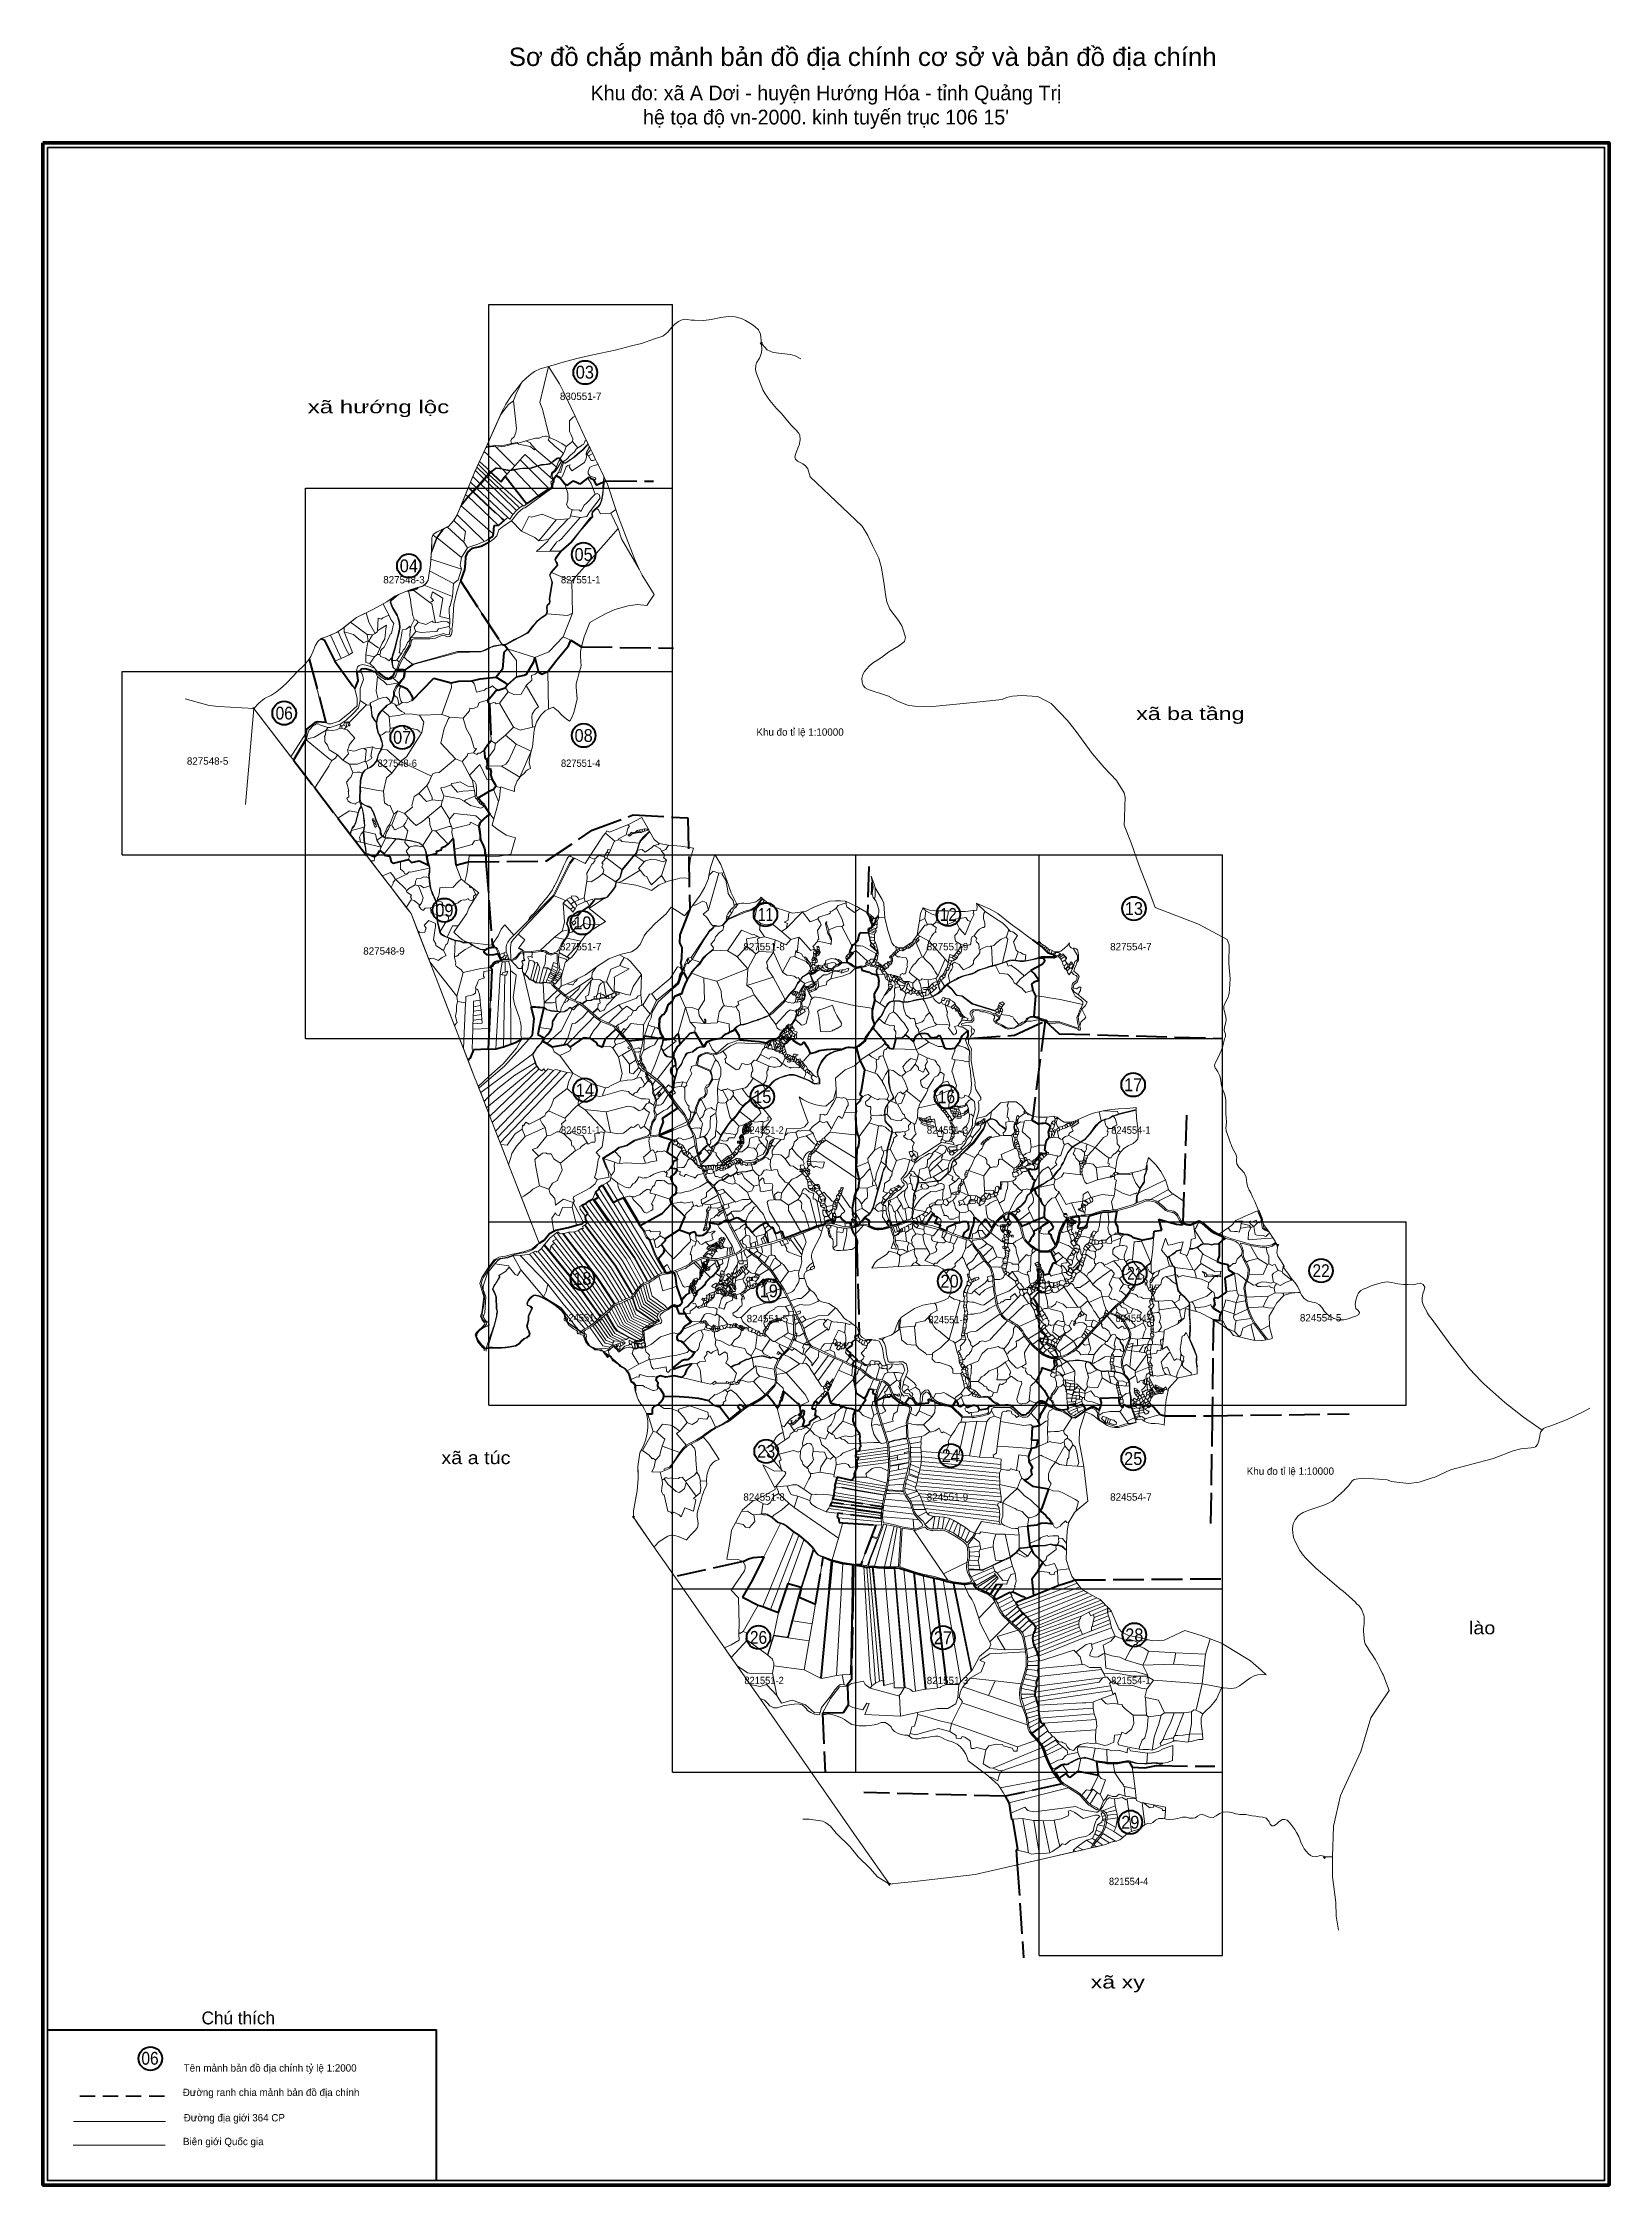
# Model space of a CAD drawing. Header units: metres. Extents: x 548568 to 557107, y 1817749 to 1829427.
import ezdxf
from ezdxf.enums import TextEntityAlignment as Align

# ---------------------------------------------------------------- set-up
doc = ezdxf.new("R2010")
doc.units = ezdxf.units.M
doc.header["$LTSCALE"] = 28
for name, pattern in [('DOT_DASHED', [7.7, 5, -1.2, 0.3, -1.2]), ('LONG_DASHED', [7.5, 6, -1.5]), ('MEDIUM_DASHED', [4.5, 3, -1.5])]:
    doc.linetypes.add(name, pattern=pattern)
for name, color, linetype, lineweight in [('10', 7, 'Continuous', 13), ('23', 7, 'Continuous', 13), ('31', 7, 'Continuous', 13), ('32', 7, 'Continuous', 13), ('34', 7, 'LONG_DASHED', 40), ('40', 7, 'Continuous', 13), ('46', 7, 'Continuous', 13), ('47', 7, 'Continuous', 13), ('54', 7, 'Continuous', 25), ('63', 7, 'Continuous', 40)]:
    doc.layers.add(name, color=color, linetype=linetype, lineweight=lineweight)
for name, color, linetype in [('17', 7, 'Continuous'), ('48', 7, 'Continuous'), ('55', 7, 'Continuous')]:
    doc.layers.add(name, color=color, linetype=linetype)

msp = doc.modelspace()

# ---------------------------------------------------------------- texts
at = {"layer": '17'}
for p in [(552696.19, 1825649.63), (555369.47, 1821620.98)]:
    msp.add_text('Khu đo tỉ lệ 1:10000', height=40, dxfattribs=at).set_placement(p, align=Align.CENTER)
at = {"layer": '34'}
for s, width, p in [('03', 0.95, (551522.88, 1827596.44)), ('05', 0.95, (551516.07, 1826602.82)), ('04', 0.95, (550563.2, 1826541.1)), ('06', 0.9, (549883.67, 1825738.03)), ('08', 0.95, (551516.33, 1825616.12)), ('07', 0.95, (550527.14, 1825605.92)), ('09', 0.95, (550757.01, 1824663.63)), ('10', 0.95, (551508.95, 1824594.99)), ('11', 0.8, (552507.83, 1824639.96)), ('12', 0.9, (553504.62, 1824640.73)), ('13', 0.95, (554516.42, 1824672.61)), ('14', 0.95, (551523.41, 1823683.04)), ('15', 0.95, (552490.13, 1823647.47)), ('16', 0.9, (553494.45, 1823646.71)), ('17', 0.95, (554512.29, 1823712.03)), ('22', 0.9, (555536.88, 1822698.62)), ('18', 0.95, (551508.78, 1822656.25)), ('19', 0.95, (552525.75, 1822589.02)), ('20', 0.95, (553511.39, 1822641.65)), ('21', 0.8, (554521.21, 1822684.11)), ('23', 0.95, (552511.52, 1821713.77)), ('24', 0.95, (553517.62, 1821690.28)), ('25', 0.95, (554512.64, 1821674.6)), ('28', 0.95, (554518.54, 1820713.52)), ('26', 0.9, (552469.69, 1820699.81)), ('27', 0.95, (553475.43, 1820697.84)), ('29', 0.95, (554496.67, 1819692.2))]:
    msp.add_text(s, height=70, dxfattribs=dict(at, width=width)).set_placement(p, align=Align.CENTER)
at = {"layer": '48'}
for s, width, p in [('xã hướng lộc', 1.4, (550397.56, 1827407.54)), ('xã ba tầng', 1.35, (554824.01, 1825735.35)), ('xã a túc', 1.15, (550928.97, 1821679.3)), ('lào', 1.15, (556414.92, 1820751.69)), ('xã xy', 1.35, (554428.31, 1818820.93))]:
    msp.add_text(s, height=70, dxfattribs=dict(at, width=width)).set_placement(p, align=Align.CENTER)
at = {"layer": '55'}
for s, p in [('830551-7', (551500, 1827480)), ('827548-3', (550536.62, 1826479.99)), ('827548-5', (549466.12, 1825491.77)), ('827551-7', (551500, 1824480)), ('827551-8', (552500, 1824480)), ('827551-9', (553500, 1824480)), ('827554-7', (554500, 1824480)), ('827548-9', (550427.73, 1824456.23)), ('824551-3', (553500, 1823480)), ('824551-5', (552518.2, 1822452.67)), ('824554-5', (555534.45, 1822457.01)), ('824551-8', (552500, 1821480)), ('824551-9', (553500, 1821480)), ('824554-7', (554500, 1821480)), ('821551-3', (553500, 1820480))]:
    msp.add_text(s, height=40, dxfattribs=at).set_placement(p, align=Align.CENTER)
at = {"layer": '55', "width": 0.95}
for s, p in [('827551-1', (551499.99, 1826480)), ('827548-6', (550500, 1825480)), ('827551-4', (551499.99, 1825480)), ('824551-1', (551499.99, 1823480)), ('824551-2', (552500, 1823480)), ('824554-1', (554499.99, 1823480)), ('824551-4', (551512.39, 1822457.66)), ('824551-6', (553503.64, 1822447.21)), ('824554-4', (554522.95, 1822454.14)), ('821551-2', (552500, 1820480)), ('821554-1', (554499.99, 1820480)), ('821554-4', (554487.57, 1819384.71))]:
    msp.add_text(s, height=40, dxfattribs=at).set_placement(p, align=Align.CENTER)
at = {"layer": '63'}
for s, height, width, p in [('Sơ đồ chắp mảnh bản đồ địa chính cơ sở và bản đồ địa chính', 100, 1.05, (553037.8, 1829300.57)), ('06', 70, 0.9, (549152.14, 1818405.46))]:
    msp.add_text(s, height=height, dxfattribs=dict(at, width=width)).set_placement(p, align=Align.CENTER)
for s, height, p in [('Khu đo: xã A Dơi - huyện Hướng Hóa - tỉnh Quảng Trị', 80, (552837.62, 1829113.68)), ("hệ tọa độ vn-2000. kinh tuyến trục 106 15'", 80, (552837.62, 1828981.84)), ('Chú thích', 70, (549633.43, 1818625.37))]:
    msp.add_text(s, height=height, dxfattribs=at).set_placement(p, align=Align.CENTER)
for s, p in [('Tên mảnh bản đồ địa chính tỷ lệ 1:2000', (549335.84, 1818367.9)), ('Đường ranh chia mảnh bản đồ địa chính', (549330.71, 1818234.69)), ('Đường địa giới 364 CP', (549335.84, 1818096.36)), ('Biên giới Quốc gia', (549331.92, 1817966.93))]:
    msp.add_text(s, height=40, dxfattribs=at).set_placement(p)

# ---------------------------------------------------------------- hatches: boundary and pattern name
at = {"layer": '47'}
for points in [[(552479.24, 1827791.19), (552491.24, 1827791.19), (552485.24, 1827780.8)], [(549711.96, 1825801.88), (549723.96, 1825801.88), (549717.96, 1825791.49)], [(555294.3, 1822876.82), (555306.3, 1822876.82), (555300.3, 1822866.43)], [(555294.3, 1822876.82), (555306.3, 1822876.82), (555300.3, 1822866.43)], [(551781.75, 1821393.13), (551793.75, 1821393.13), (551787.75, 1821382.74)], [(555549.55, 1819539.45), (555561.55, 1819539.45), (555555.55, 1819529.06)], [(553177.27, 1819392.71), (553189.27, 1819392.71), (553183.27, 1819382.32)]]:
    msp.add_hatch(color=256, dxfattribs=at).paths.add_polyline_path(points)

# ---------------------------------------------------------------- linework, layer by layer
at = {"layer": '10'}
for p, q in [((551277.56, 1827465.68), (551324.42, 1827662.71)), ((551385.29, 1827568.8), (551324.42, 1827662.71)), ((551411.76, 1827513.17), (551385.29, 1827568.8)), ((551470, 1827391.31), (551411.76, 1827513.17)), ((551069.02, 1827412.07), (551062.99, 1827398.44)), ((551458.65, 1827386.7), (551438.42, 1827365.4)), ((551470, 1827391.31), (551458.65, 1827386.7)), ((551530.84, 1827261.67), (551470, 1827391.31)), ((550973.59, 1827199.08), (550983.14, 1827219.74)), ((551141.79, 1827121.55), (551039.77, 1827223.42)), ((551323.38, 1827261.84), (551330.31, 1827275.66)), ((551483.91, 1827219.71), (551476.12, 1827211.95)), ((551540.29, 1827241.55), (551530.84, 1827261.67)), ((551547.18, 1827226.87), (551541.43, 1827239.11)), ((551542.39, 1827213.59), (551547.18, 1827226.87)), ((551552.06, 1827216.46), (551547.18, 1827226.87)), ((551555.37, 1827209.65), (551552.06, 1827216.46)), ((551566.09, 1827187.58), (551555.37, 1827209.65)), ((550972.16, 1827050.62), (550925.93, 1827096.06)), ((550984.04, 1827064.72), (550933.74, 1827112.93)), ((550996.45, 1827076.37), (550941.24, 1827129.15)), ((550973.59, 1827199.08), (550991.48, 1827182.86)), ((551098.64, 1827076.24), (551073.35, 1827102.07)), ((551113.78, 1827094.49), (551098.64, 1827076.24)), ((551128.43, 1827106.09), (551119.94, 1827097.97)), ((551141.79, 1827121.55), (551128.43, 1827106.09)), ((551133.74, 1827100.2), (551128.43, 1827106.09)), ((551136.91, 1827097.49), (551270.11, 1826956.71)), ((551169.94, 1827153.23), (551141.79, 1827121.55)), ((551265.87, 1827119.2), (551335.59, 1827056.66)), ((551341.78, 1827136.97), (551368.52, 1827114.56)), ((551378.71, 1827085.01), (551400.38, 1827141.57)), ((551406.05, 1827188.32), (551387.81, 1827161.53)), ((551430.53, 1827122.39), (551442.18, 1827126.83)), ((551566.09, 1827187.58), (551543.64, 1827175.12)), ((551557.58, 1827149.3), (551543.64, 1827175.12)), ((551581.77, 1827155.28), (551566.09, 1827187.58)), ((551588.86, 1827140.69), (551581.77, 1827155.28)), ((551595.15, 1827127.75), (551588.86, 1827140.69)), ((551627.1, 1827061.95), (551595.15, 1827127.75)), ((550872.59, 1826965.53), (550888.06, 1827003.63)), ((550888.06, 1827003.63), (550899.62, 1827032.13)), ((550888.06, 1827003.63), (550911.02, 1826981.9)), ((550888.06, 1827003.63), (550911.02, 1826981.9)), ((550899.62, 1827032.13), (550911.83, 1827062.2)), ((550930.35, 1827002.84), (550899.62, 1827032.13)), ((550911.83, 1827062.2), (550950.21, 1827024.6)), ((550932.94, 1827000.05), (551103.33, 1826840.13)), ((550974.98, 1827048.47), (551150.73, 1826877.62)), ((550986.3, 1827062.67), (551167.3, 1826891.96)), ((550998.9, 1827074.02), (551184.97, 1826905.34)), ((551012.12, 1827084.59), (551055.1, 1827042.57)), ((551012.12, 1827084.59), (551055.1, 1827042.57)), ((551055.1, 1827042.57), (551065.12, 1827034.09)), ((551055.1, 1827042.57), (551065.12, 1827034.09)), ((551088.95, 1827063.74), (551065.12, 1827034.09)), ((551088.95, 1827063.74), (551065.12, 1827034.09)), ((551098.64, 1827076.24), (551088.95, 1827063.74)), ((551366.73, 1827067.5), (551353.43, 1827049.28)), ((551366.73, 1827067.5), (551353.43, 1827049.28)), ((551378.71, 1827085.01), (551366.73, 1827067.5)), ((551387.54, 1827055.77), (551366.73, 1827067.5)), ((551387.54, 1827055.77), (551413.69, 1827023.17)), ((551387.54, 1827055.77), (551413.69, 1827023.17)), ((551626.78, 1827034.71), (551637.83, 1827039.87)), ((551626.78, 1827034.71), (551637.83, 1827039.87)), ((551637.83, 1827039.87), (551628.39, 1827059.3)), ((551022.86, 1826749.74), (550848.67, 1826902.11)), ((550850.01, 1826909.89), (550872.59, 1826965.53)), ((550872.59, 1826965.53), (550884.91, 1826954.09)), ((551453.69, 1826880.91), (551443.84, 1826849.18)), ((551553.79, 1826875.6), (551568.31, 1826874.17)), ((551665.41, 1826862.34), (551691.61, 1826882.65)), ((551705.38, 1826780.15), (551665.41, 1826862.34)), ((551700.29, 1826856.17), (551691.61, 1826882.65)), ((551747.94, 1826731.66), (551700.29, 1826856.17)), ((550695.03, 1826743.83), (550714.65, 1826729.19)), ((550772.7, 1826787.55), (550863.23, 1826704.65)), ((550808.2, 1826822.71), (550827.12, 1826853.69)), ((551177.92, 1826765.54), (551122.7, 1826820.36)), ((551366.71, 1826827.3), (551271.87, 1826711.93)), ((551431.51, 1826831.75), (551325.22, 1826719.82)), ((551443.84, 1826849.18), (551496.93, 1826839.35)), ((551451.69, 1826492.03), (551705.38, 1826780.15)), ((550717.05, 1826727.68), (550849.7, 1826621.57)), ((551325.22, 1826719.82), (551271.87, 1826711.93)), ((551390.77, 1826655.1), (551332.3, 1826656.08)), ((551795.59, 1826609.8), (551747.94, 1826731.66)), ((550806.26, 1826479.24), (550675.89, 1826547.96)), ((550850.54, 1826558.32), (550683.44, 1826612.29)), ((551901.1, 1826420.45), (551835.29, 1826525.03)), ((550459.06, 1826390.86), (550443.26, 1826380.15)), ((550487.38, 1826410.06), (550459.06, 1826390.86)), ((550462.97, 1826382.42), (550459.06, 1826390.86)), ((550498.11, 1826415), (550487.38, 1826410.06)), ((550560.68, 1826438.03), (550572.21, 1826390)), ((550562.68, 1826441.91), (550574.87, 1826446.54)), ((550574.87, 1826446.54), (550578.82, 1826447.7)), ((550578.82, 1826447.7), (550610.04, 1826456.85)), ((550590.58, 1826442.2), (550678.2, 1826375.53)), ((550646.88, 1826470.71), (550801.75, 1826408.74)), ((550844.93, 1826493.52), (551072.16, 1826146.38)), ((550844.93, 1826493.52), (551072.16, 1826146.38)), ((551901.1, 1826420.45), (551860.67, 1826358.89)), ((550278.46, 1826294.63), (550244.83, 1826268.45)), ((550330.67, 1826319.82), (550278.46, 1826294.63)), ((550370.74, 1826339.15), (550330.67, 1826319.82)), ((550330.67, 1826319.82), (550344.6, 1826269.08)), ((550422.97, 1826368.68), (550370.74, 1826339.15)), ((550420.94, 1826292.67), (550414.43, 1826285.58)), ((550443.26, 1826380.15), (550422.97, 1826368.68)), ((550455.57, 1826305.74), (550458.39, 1826301.02)), ((550573.55, 1826245.37), (550592.9, 1826281.54)), ((551454.74, 1826318.21), (551404.83, 1826189.03)), ((550117.81, 1826190.72), (550085.67, 1826180)), ((550085.67, 1826180), (550100.79, 1826172.34)), ((550085.67, 1826180), (550100.79, 1826172.34)), ((550100.79, 1826172.34), (550160, 1826055.66)), ((550100.79, 1826172.34), (550160, 1826055.66)), ((550136.15, 1826198.55), (550117.81, 1826190.72)), ((550168.06, 1826212.17), (550136.15, 1826198.55)), ((550136.15, 1826198.55), (550193.6, 1826070.79)), ((550177.14, 1826218.37), (550168.06, 1826212.17)), ((550204.31, 1826236.91), (550177.14, 1826218.37)), ((550210.44, 1826241.68), (550204.31, 1826236.91)), ((550244.83, 1826268.45), (550210.44, 1826241.68)), ((550210.44, 1826241.68), (550211.31, 1826216.27)), ((550336.87, 1826201.08), (550244.83, 1826268.45)), ((550365.01, 1826199.24), (550379.01, 1826206.21)), ((550408.39, 1826232.45), (550392.22, 1826222.34)), ((550602.27, 1826217.34), (550574.83, 1826182.45)), ((551368.98, 1826151.15), (551404.83, 1826189.03)), ((551445.86, 1826170.17), (551404.83, 1826189.03)), ((551504.36, 1826134.24), (551445.86, 1826170.17)), ((551504.36, 1826134.24), (551445.86, 1826170.17)), ((551518.67, 1826189.63), (551504.36, 1826134.24)), ((551549.17, 1826267.05), (551518.67, 1826189.63)), ((550111.27, 1825722.1), (550019.76, 1826067.04)), ((550111.27, 1825722.1), (550019.76, 1826067.04)), ((550193.6, 1826070.79), (550160, 1826055.66)), ((550160, 1826055.66), (550269.31, 1825904.59)), ((550160, 1826055.66), (550269.31, 1825904.59)), ((550237.17, 1826090.42), (550193.6, 1826070.79)), ((550375.51, 1826079.63), (550390.89, 1826091.76)), ((550390.89, 1826091.76), (550404.29, 1826124.46)), ((550390.89, 1826091.76), (550404.7, 1826091.88)), ((550498.6, 1826063.62), (550510.75, 1826051.48)), ((550553.09, 1826064.2), (550536.15, 1826078.97)), ((550583.35, 1826039.11), (550553.09, 1826064.2)), ((551086.06, 1826143.49), (551101.04, 1826122.57)), ((551086.06, 1826143.49), (551101.04, 1826122.57)), ((551101.04, 1826122.57), (551251.04, 1826075.78)), ((551270.76, 1825996.25), (551251.04, 1826075.78)), ((551270.76, 1825996.25), (551251.04, 1826075.78)), ((551499.86, 1826105.2), (551499, 1826089.34)), ((551499, 1826089.34), (551499.46, 1826075.8)), ((551499.46, 1826075.8), (551500.47, 1826062.52)), ((551501.57, 1826118.71), (551499.86, 1826105.2)), ((551500.47, 1826062.52), (551500.82, 1826047.55)), ((551500.82, 1826047.55), (551502.04, 1826035.61)), ((551504.36, 1826134.24), (551501.57, 1826118.71)), ((550508.86, 1825938.9), (550474.56, 1825966.14)), ((550529.08, 1825918.1), (550507.33, 1825926.12)), ((550529.08, 1825918.1), (550507.33, 1825926.12)), ((550581.36, 1825840.91), (550699.47, 1825963.64)), ((550581.36, 1825840.91), (550699.47, 1825963.64)), ((550699.47, 1825963.64), (550793.29, 1825937.89)), ((550699.47, 1825963.64), (550793.29, 1825937.89)), ((551088.23, 1825908.41), (551100.31, 1825927.37)), ((551088.23, 1825908.41), (551100.31, 1825927.37)), ((551150.51, 1825971.48), (551100.31, 1825927.37)), ((551150.51, 1825971.48), (551100.31, 1825927.37)), ((551325.21, 1825794.13), (551320.23, 1825999.43)), ((551476.31, 1825930.64), (551476.07, 1825916.64)), ((551479.99, 1825946.64), (551476.31, 1825930.64)), ((551482.51, 1825958.84), (551479.99, 1825946.64)), ((551486.08, 1825972.57), (551482.51, 1825958.84)), ((551490.33, 1825986.94), (551486.08, 1825972.57)), ((551493.55, 1825999.59), (551490.33, 1825986.94)), ((551498.21, 1826012.13), (551493.55, 1825999.59)), ((551500.66, 1826022.52), (551498.21, 1826012.13)), ((551502.04, 1826035.61), (551500.66, 1826022.52)), ((550332.09, 1825817.87), (550298.06, 1825841.82)), ((550396.12, 1825849.77), (550354.31, 1825829.89)), ((550509.01, 1825818.9), (550526.39, 1825831.16)), ((551012.04, 1825621.88), (551003.69, 1825822.7)), ((551012.04, 1825621.88), (551003.69, 1825822.7)), ((551057.41, 1825826.7), (551105.04, 1825888.16)), ((551057.41, 1825826.7), (551134.44, 1825696.27)), ((551325.21, 1825794.13), (551349.73, 1825806.13)), ((551472.74, 1825812.23), (551466.53, 1825788.94)), ((551476.41, 1825829.94), (551472.74, 1825812.23)), ((551476.07, 1825916.64), (551480.31, 1825849.65)), ((551480.31, 1825849.65), (551476.41, 1825829.94)), ((550122.07, 1825694.26), (550112.87, 1825680.19)), ((550189.98, 1825703.53), (550189.66, 1825712.56)), ((550189.98, 1825703.53), (550197.94, 1825704.34)), ((550197.94, 1825704.34), (550209.06, 1825709.56)), ((550220.36, 1825702.04), (550223.13, 1825697.7)), ((550236.4, 1825704.8), (550223.13, 1825697.7)), ((550228.15, 1825723.27), (550236.4, 1825704.8)), ((550240.09, 1825724.17), (550240.33, 1825718.95)), ((550455.96, 1825754.3), (550462.21, 1825688.44)), ((550621.11, 1825762.35), (550742.61, 1825764.55)), ((550785.96, 1825751.49), (550742.61, 1825764.55)), ((550859.67, 1825745.81), (550785.96, 1825751.49)), ((551091.08, 1825652.31), (551134.44, 1825696.27)), ((551237.65, 1825696.06), (551252.53, 1825699.79)), ((551246.8, 1825679.5), (551252.53, 1825699.79)), ((551252.53, 1825699.79), (551259.08, 1825722.97)), ((551259.08, 1825722.97), (551282.69, 1825761.72)), ((551282.69, 1825761.72), (551307.24, 1825785.33)), ((551307.24, 1825785.33), (551325.21, 1825794.13)), ((551442.22, 1825732.65), (551439.89, 1825729.16)), ((551451.52, 1825749.79), (551442.22, 1825732.65)), ((551460.73, 1825770.89), (551451.52, 1825749.79)), ((551466.53, 1825788.94), (551460.73, 1825770.89)), ((550364.53, 1825588.62), (550318.06, 1825580.82)), ((551012.04, 1825621.88), (551035.27, 1825607.33)), ((551091.08, 1825652.31), (551035.27, 1825607.33)), ((551148.35, 1825602.93), (551091.08, 1825652.31)), ((551148.35, 1825602.93), (551230.65, 1825564.73)), ((551230.65, 1825564.73), (551236.89, 1825589.24)), ((551236.89, 1825589.24), (551246.8, 1825679.5)), ((549934.17, 1825516.36), (550050.08, 1825365.15)), ((550203.71, 1825515.73), (550174.58, 1825545.16)), ((550469.79, 1825446.29), (550517.21, 1825508.38)), ((550517.21, 1825508.38), (550685.95, 1825428.7)), ((550817.84, 1825524.14), (550853.44, 1825509.17)), ((550894.67, 1825434.7), (550853.44, 1825509.17)), ((550990.05, 1825485.53), (550987.79, 1825519.4)), ((550990.05, 1825485.53), (550987.79, 1825519.4)), ((550990.05, 1825485.53), (551069.34, 1825484.15)), ((551069.34, 1825484.15), (551169.14, 1825423.41)), ((551169.14, 1825423.41), (551230.65, 1825564.73)), ((551191.41, 1825444.4), (551201.47, 1825456.73)), ((551201.47, 1825456.73), (551209.5, 1825463.05)), ((551209.5, 1825463.05), (551217.67, 1825467.42)), ((551217.67, 1825467.42), (551226.84, 1825470.48)), ((551218.47, 1825502.3), (551220.36, 1825522.14)), ((551226.84, 1825470.48), (551218.47, 1825502.3)), ((551220.36, 1825522.14), (551230.65, 1825564.73)), ((550050.08, 1825365.15), (550175.79, 1825201.13)), ((550661.95, 1825377.54), (550617.27, 1825334.27)), ((550894.67, 1825434.7), (550910.06, 1825407.91)), ((550916.53, 1825372.32), (550910.06, 1825407.91)), ((551037.33, 1825373.25), (551024.27, 1825356.82)), ((551037.33, 1825373.25), (551024.27, 1825356.82)), ((551051.81, 1825290.92), (551024.27, 1825356.82)), ((551037.33, 1825373.25), (551063.79, 1825367)), ((551063.79, 1825367), (551057.09, 1825312.07)), ((551138.42, 1825345.24), (551094.67, 1825359.81)), ((551138.42, 1825345.24), (551139.45, 1825360.65)), ((551139.45, 1825360.65), (551140.82, 1825373.04)), ((551140.82, 1825373.04), (551148.1, 1825388.46)), ((551148.1, 1825388.46), (551154.63, 1825403.25)), ((551154.63, 1825403.25), (551162.71, 1825415.29)), ((551162.71, 1825415.29), (551169.01, 1825422.95)), ((551169.01, 1825422.95), (551170.9, 1825425.25)), ((551169.01, 1825422.95), (551169.14, 1825423.41)), ((551170.9, 1825425.25), (551177.92, 1825433.14)), ((551177.92, 1825433.14), (551191.41, 1825444.4)), ((550539.27, 1825224.92), (550503.58, 1825241.18)), ((550559.11, 1825204.44), (550539.27, 1825224.92)), ((550664.77, 1825205.1), (550740.36, 1825267.8)), ((550690.41, 1825299.39), (550744.78, 1825294.12)), ((550744.78, 1825294.12), (550740.36, 1825267.8)), ((550740.36, 1825267.8), (550784.88, 1825194.47)), ((550923.68, 1825319.62), (550925.21, 1825321.04)), ((550937.52, 1825311.86), (550931.19, 1825307.12)), ((550939.93, 1825309.11), (550937.52, 1825311.86)), ((550943.64, 1825305.26), (550939.93, 1825309.11)), ((550945.35, 1825287.4), (550952.83, 1825292.7)), ((550975.85, 1825268.41), (550970.17, 1825261.26)), ((551005.01, 1825222.48), (550975.85, 1825268.41)), ((551005.01, 1825222.48), (550975.85, 1825268.41)), ((551006.24, 1825219.84), (551027.41, 1825197.38)), ((551039.74, 1825242.62), (551027.41, 1825197.38)), ((551051.81, 1825290.92), (551039.74, 1825242.62)), ((551057.09, 1825312.07), (551051.81, 1825290.92)), ((550244.48, 1825111.53), (550266.85, 1825082.35)), ((550319, 1825151.23), (550251.35, 1825132.34)), ((550372.77, 1825187.89), (550366.73, 1825185.45)), ((550366.73, 1825185.45), (550368.69, 1825178.45)), ((550368.69, 1825178.45), (550377.26, 1825183.67)), ((550368.69, 1825178.45), (550372.96, 1825169.59)), ((550377.26, 1825183.67), (550372.77, 1825187.89)), ((550375.05, 1825162), (550383.93, 1825165.17)), ((550382.27, 1825175.36), (550377.26, 1825183.67)), ((550474.97, 1825155.77), (550471.35, 1825163.6)), ((550689.61, 1825130.44), (550638.98, 1825053.82)), ((550708.5, 1825132.05), (550777.55, 1825058.25)), ((550795.32, 1825154.95), (550799.34, 1825142.08)), ((551027.41, 1825197.38), (551018.06, 1825163.06)), ((551018.06, 1825163.06), (551042.63, 1825141.35)), ((551042.63, 1825141.35), (551093.23, 1825108.08)), ((551093.23, 1825108.08), (551144.37, 1825093.31)), ((551634.59, 1825119.2), (551643.63, 1825130.53)), ((551686.43, 1825074.48), (551634.59, 1825119.2)), ((551755.65, 1825164.44), (551756.33, 1825164.78)), ((551766.74, 1825155.9), (551755.65, 1825164.44)), ((551756.33, 1825164.78), (551834.11, 1825204.18)), ((551808.02, 1825121.13), (551808.44, 1825125.26)), ((551824.87, 1825121.53), (551808.02, 1825121.13)), ((551822.48, 1825137.07), (551834.87, 1825139.43)), ((551875.44, 1825129.56), (551834.11, 1825204.18)), ((551848.2, 1825129.57), (551848.19, 1825141.71)), ((551900.32, 1825084.63), (551877.04, 1825126.66)), ((550274.11, 1825077.06), (550266.85, 1825082.35)), ((550266.85, 1825082.35), (550330.68, 1824999.08)), ((550299.43, 1825069.15), (550274.11, 1825077.06)), ((550319.85, 1825065.26), (550299.43, 1825069.15)), ((550322.81, 1825063.6), (550413.19, 1825042.13)), ((550332.53, 1824996.66), (550354.52, 1824967.97)), ((550413.19, 1825042.13), (550404.35, 1825024.87)), ((550429.05, 1825005.26), (550404.35, 1825024.87)), ((550435.41, 1825092.08), (550413.19, 1825042.13)), ((550777.55, 1825058.25), (550804.72, 1825089.36)), ((550777.55, 1825058.25), (550804.72, 1825089.36)), ((550804.72, 1825089.36), (550810.92, 1825029.32)), ((550804.72, 1825089.36), (550810.92, 1825029.32)), ((550819.78, 1824943.66), (550810.92, 1825029.32)), ((550819.78, 1824943.66), (550810.92, 1825029.32)), ((550990.83, 1824992.25), (550982.56, 1824992.43)), ((551057.42, 1824994.1), (550990.83, 1824992.25)), ((551119.38, 1825004.28), (551057.42, 1824994.1)), ((551144.37, 1825093.31), (551119.38, 1825004.28)), ((551457.96, 1824986.01), (551461.73, 1824984.14)), ((551546.2, 1824986.99), (551614.79, 1825092.66)), ((551574.7, 1824976.51), (551546.2, 1824986.99)), ((551574.7, 1824976.51), (551546.2, 1824986.99)), ((551630.07, 1824989.68), (551635.95, 1825003.53)), ((551635.95, 1825003.53), (551647.95, 1824996.87)), ((551647.95, 1824996.87), (551643.09, 1824982.56)), ((551647.95, 1824996.87), (551654.25, 1825010.24)), ((551706.04, 1825081.91), (551686.43, 1825074.48)), ((551927.16, 1825061.9), (551900.32, 1825084.63)), ((551979.81, 1825053.63), (551927.16, 1825061.9)), ((550354.52, 1824967.97), (550416.99, 1824886.47)), ((550416.99, 1824886.47), (550466.44, 1824821.97)), ((550490.98, 1824865.75), (550552.16, 1824895.1)), ((550517.87, 1824964.75), (550562.17, 1824975.72)), ((550517.87, 1824964.75), (550562.17, 1824975.72)), ((550887.71, 1824962.03), (550819.78, 1824943.66)), ((550887.71, 1824962.03), (550819.78, 1824943.66)), ((550848.63, 1824868.31), (550819.78, 1824943.66)), ((550887.71, 1824962.03), (550878.84, 1824897.73)), ((551692.65, 1824852.78), (551620.67, 1824897.98)), ((551643.09, 1824982.56), (551634.93, 1824980.66)), ((551724.56, 1824919.89), (551643.09, 1824982.56)), ((551724.56, 1824919.89), (551643.09, 1824982.56)), ((551824.79, 1824917.82), (551728.96, 1824858.77)), ((551941.52, 1824887.7), (551967.78, 1824970.52)), ((551941.52, 1824887.7), (551967.78, 1824970.52)), ((551963.72, 1824851.13), (551941.52, 1824887.7)), ((551963.72, 1824851.13), (551941.52, 1824887.7)), ((552094.17, 1824940.15), (552091.96, 1824870.64)), ((552253.06, 1824900.24), (552197.5, 1824700.89)), ((552199.39, 1824887.57), (552207.43, 1824931.62)), ((552274.03, 1824901.06), (552271.87, 1824893.88)), ((552274.03, 1824901.06), (552281.28, 1824903.42)), ((550466.44, 1824821.97), (550549.47, 1824713.64)), ((550549.47, 1824713.64), (550575.16, 1824755.39)), ((550598.05, 1824836.18), (550615.5, 1824832)), ((550869.43, 1824853.31), (550848.63, 1824868.31)), ((550869.22, 1824852.31), (550894.09, 1824832.77)), ((550894.09, 1824832.77), (550944.28, 1824793.34)), ((550934.88, 1824782.3), (550914.12, 1824748.45)), ((550934.88, 1824782.3), (550928.39, 1824784.32)), ((551358.04, 1824831.62), (551354.61, 1824825.55)), ((551416.68, 1824750.04), (551424.82, 1824755.95)), ((551445.98, 1824731.65), (551424.82, 1824755.95)), ((551466.02, 1824745.08), (551447.76, 1824765.61)), ((551489.57, 1824755.53), (551518.81, 1824766.78)), ((551533.98, 1824856.06), (551518.81, 1824766.78)), ((551524.33, 1824745.38), (551518.81, 1824766.78)), ((551626.85, 1824763.32), (551548.28, 1824709.56)), ((551695, 1824850.95), (551708.36, 1824848.95)), ((551708.36, 1824848.95), (551728.96, 1824858.77)), ((551708.36, 1824848.95), (551800.77, 1824835.09)), ((552483.6, 1824769.83), (552490.02, 1824764.18)), ((552492.41, 1824762.06), (552495.77, 1824759.11)), ((552495.77, 1824759.11), (552513.24, 1824743.72)), ((553083.4, 1824796.41), (553086.26, 1824796.28)), ((553087.71, 1824814.51), (553085.15, 1824813.37)), ((553085.36, 1824820.78), (553089.8, 1824821.42)), ((553089.69, 1824828.67), (553085.54, 1824827.76)), ((553088.88, 1824836.88), (553085.7, 1824835.87)), ((553094.55, 1824767.34), (553102.07, 1824759.17)), ((550549.47, 1824713.64), (550575.39, 1824679.83)), ((550575.39, 1824679.83), (550611.25, 1824587.56)), ((550713.59, 1824747.57), (550717.37, 1824748.69)), ((550747.15, 1824733.82), (550717.77, 1824726.53)), ((550832.47, 1824612.6), (550879.55, 1824681.48)), ((550913.65, 1824749.39), (550914.12, 1824748.45)), ((551215.5, 1824646.46), (551212.98, 1824640.87)), ((551221, 1824656.63), (551215.5, 1824646.46)), ((551226.2, 1824663.66), (551221, 1824656.63)), ((551232.26, 1824669.84), (551226.2, 1824663.66)), ((551238.21, 1824674.6), (551232.26, 1824669.84)), ((551416.68, 1824750.04), (551404.18, 1824736.47)), ((551404.18, 1824736.47), (551443.89, 1824704.2)), ((551460.25, 1824714.51), (551443.89, 1824704.2)), ((551460.25, 1824714.51), (551445.98, 1824731.65)), ((551470.32, 1824706.65), (551460.25, 1824714.51)), ((551480.06, 1824723.46), (551470.32, 1824706.65)), ((551524.33, 1824745.38), (551480.06, 1824723.46)), ((551545.81, 1824721.72), (551534.17, 1824747.16)), ((551546.76, 1824717.05), (551548.28, 1824709.56)), ((551606.6, 1824618.49), (551635.17, 1824636.63)), ((552094.45, 1824704.57), (552076.51, 1824658.5)), ((552094.45, 1824704.57), (552076.51, 1824658.5)), ((552094.45, 1824704.57), (552110.69, 1824726.18)), ((552312.48, 1824695.62), (552324.33, 1824707.9)), ((552349.5, 1824734.55), (552351.26, 1824731.02)), ((552487.64, 1824732.87), (552488.09, 1824729.96)), ((552508.79, 1824742.18), (552513.24, 1824743.72)), ((552708.68, 1824689.52), (552621.08, 1824598.04)), ((552708.68, 1824689.52), (552709.67, 1824689.66)), ((552943.52, 1824747.3), (552946.91, 1824739.1)), ((553023.12, 1824707.76), (553063.59, 1824684.21)), ((553062.64, 1824683.59), (553063.59, 1824684.21)), ((553062.64, 1824683.59), (553063.59, 1824684.21)), ((553075.16, 1824664.23), (553084.33, 1824666.31)), ((553076.71, 1824656.41), (553075.16, 1824664.23)), ((553086.33, 1824657.51), (553076.71, 1824656.41)), ((553078.27, 1824647.99), (553076.71, 1824656.41)), ((553085.72, 1824649.52), (553078.27, 1824647.99)), ((553084.95, 1824633.68), (553081.41, 1824637.65)), ((553084.95, 1824633.68), (553081.41, 1824637.65)), ((553082.9, 1824671.62), (553084.33, 1824666.31)), ((553082.9, 1824671.62), (553095.76, 1824658.75)), ((553091.54, 1824642.45), (553084.95, 1824633.68)), ((553089.24, 1824647.4), (553085.72, 1824649.52)), ((553095.76, 1824658.75), (553102.24, 1824652.26)), ((553108.93, 1824642.17), (553115.48, 1824636.05)), ((553124.82, 1824658.44), (553115.48, 1824636.05)), ((553124.82, 1824658.44), (553158.76, 1824657.26)), ((553346.77, 1824638.42), (553375.82, 1824653.05)), ((553367.11, 1824711.26), (553366.08, 1824708.98)), ((553366.08, 1824708.98), (553381.59, 1824696.07)), ((553436.27, 1824634.13), (553447.48, 1824666.3)), ((553542.12, 1824643.48), (553566.26, 1824599)), ((553643.88, 1824697.34), (553659.29, 1824699.5)), ((553657.48, 1824737.03), (553659.85, 1824736.01)), ((553704.68, 1824690.7), (553659.85, 1824736.01)), ((550611.25, 1824587.56), (550672.6, 1824429.69)), ((550870, 1824530.29), (550855.38, 1824536.67)), ((550863.74, 1824522.64), (550870, 1824530.29)), ((550887.18, 1824522.79), (550870, 1824530.29)), ((551067.16, 1824595.3), (551087.33, 1824619.74)), ((551087.33, 1824619.74), (551135.11, 1824562.04)), ((551281.06, 1824480.15), (551357.65, 1824551.69)), ((551357.65, 1824551.69), (551399.44, 1824584.3)), ((551413.98, 1824539.26), (551357.65, 1824551.69)), ((551434.3, 1824591.46), (551399.44, 1824584.3)), ((551423.48, 1824546.93), (551502.54, 1824529.88)), ((551425.93, 1824444.79), (551499.12, 1824524.94)), ((551875.17, 1824592.66), (551905.38, 1824625.99)), ((552457.95, 1824559.02), (552477.47, 1824547.92)), ((552501.76, 1824552.77), (552560.72, 1824537.18)), ((552560.72, 1824537.18), (552551.54, 1824470.58)), ((552594.65, 1824582.22), (552621.08, 1824598.04)), ((552645.64, 1824538.27), (552594.65, 1824582.22)), ((552861.49, 1824515.87), (552793.01, 1824530.65)), ((552924, 1824609.78), (552978.98, 1824506.66)), ((553084.95, 1824633.68), (553086.35, 1824632.18)), ((553084.95, 1824633.68), (553086.35, 1824632.18)), ((553102.47, 1824566.46), (553105.32, 1824573.35)), ((553105.32, 1824573.35), (553107.71, 1824579.48)), ((553107.45, 1824588.96), (553111.38, 1824598.15)), ((553308.23, 1824504.64), (553298.72, 1824518.89)), ((553312.56, 1824531.79), (553307.01, 1824524.19)), ((553313.99, 1824512.52), (553307.01, 1824524.19)), ((553313.67, 1824533.31), (553312.56, 1824531.79)), ((553335.26, 1824562.87), (553313.67, 1824533.31)), ((553321.79, 1824536.87), (553329.26, 1824521.69)), ((553328.53, 1824539.05), (553337.4, 1824545.36)), ((553361.91, 1824444.19), (553329.26, 1824521.69)), ((553335.26, 1824562.87), (553336.87, 1824561.77)), ((553336.87, 1824561.77), (553348.63, 1824557.26)), ((553488.17, 1824431.64), (553399.37, 1824529.52)), ((553436.27, 1824634.13), (553419.05, 1824617.85)), ((553841.94, 1824625.51), (553893.08, 1824589.16)), ((553893.08, 1824589.16), (553930.56, 1824561.61)), ((553964.15, 1824536.92), (553930.56, 1824561.61)), ((554007.99, 1824505), (553964.15, 1824536.92)), ((550672.6, 1824429.69), (550677.31, 1824417.59)), ((550677.31, 1824417.59), (550824.14, 1824229.92)), ((551013.69, 1824397.53), (551018.51, 1824402.36)), ((551013.69, 1824397.53), (551018.51, 1824402.36)), ((551018.51, 1824402.36), (551025.3, 1824410.67)), ((551018.51, 1824402.36), (551025.3, 1824410.67)), ((551018.51, 1824402.36), (551022.33, 1824398.26)), ((551025.3, 1824410.67), (551029.96, 1824404.07)), ((551044.39, 1824409.98), (551037.02, 1824407.52)), ((551052.63, 1824418.95), (551043.52, 1824419.68)), ((551052.63, 1824418.95), (551043.52, 1824419.68)), ((551043.52, 1824419.68), (551044.39, 1824409.98)), ((551052.63, 1824418.95), (551068.49, 1824422.97)), ((551052.63, 1824418.95), (551068.49, 1824422.97)), ((551061.02, 1824350.82), (551072.85, 1824416.63)), ((551074.85, 1824441.85), (551079.58, 1824432.45)), ((551084.66, 1824453.24), (551094.58, 1824450.52)), ((551088.61, 1824417.7), (551087.75, 1824361.62)), ((551090.91, 1824430.31), (551090.01, 1824427.97)), ((551090.91, 1824430.31), (551101.86, 1824430.52)), ((551100.86, 1824453.85), (551094.58, 1824450.52)), ((551104.75, 1824438.22), (551101.86, 1824430.52)), ((551226.25, 1824321.44), (551249.45, 1824409.92)), ((551240.6, 1824316.43), (551267.16, 1824408.03)), ((551414.78, 1824414.24), (551426.15, 1824423.27)), ((551426.15, 1824423.27), (551438.22, 1824432.84)), ((551712.19, 1824454.57), (551737.1, 1824441.5)), ((552107.49, 1824429.22), (552094.22, 1824416.03)), ((552152.24, 1824414.69), (552107.49, 1824429.22)), ((552299.75, 1824476.6), (552224.05, 1824481.28)), ((552411.35, 1824379.67), (552352.74, 1824444.06)), ((552454.75, 1824460.24), (552408.52, 1824500.58)), ((552472.08, 1824472.75), (552551.54, 1824470.58)), ((552599.7, 1824361.65), (552551.54, 1824470.58)), ((552734.67, 1824423.98), (552728.61, 1824418.49)), ((552728.61, 1824418.49), (552735.41, 1824410.89)), ((552733.98, 1824435.39), (552731.05, 1824431.69)), ((552731.05, 1824431.69), (552734.67, 1824423.98)), ((552733.98, 1824435.39), (552737.77, 1824425.95)), ((552737.77, 1824425.95), (552734.67, 1824423.98)), ((552743.71, 1824418.65), (552737.77, 1824425.95)), ((552743.5, 1824407.75), (552751.78, 1824411.35)), ((552751.78, 1824411.35), (552743.71, 1824418.65)), ((552765.23, 1824403.02), (552763.83, 1824403.52)), ((552779.9, 1824423.42), (552768.79, 1824424.01)), ((552769.4, 1824461.75), (552770.5, 1824454.13)), ((552770.55, 1824486.2), (552772.49, 1824475.28)), ((552772.49, 1824475.28), (552780.86, 1824477.63)), ((552783.3, 1824434.73), (552778.79, 1824436.15)), ((552782.53, 1824472.87), (552780.86, 1824477.63)), ((552786.8, 1824473.64), (552782.53, 1824472.87)), ((552783.09, 1824444.46), (552783.3, 1824434.73)), ((552785.57, 1824433.35), (552783.3, 1824434.73)), ((552787.16, 1824463.62), (552783.86, 1824462.8)), ((552786.8, 1824473.64), (552791.97, 1824472.56)), ((552787.02, 1824466.36), (552786.8, 1824473.64)), ((552798.64, 1824495.32), (552789.06, 1824492.86)), ((552789.06, 1824492.86), (552790.23, 1824484.54)), ((552790.23, 1824484.54), (552800.03, 1824484.26)), ((552801.08, 1824467.39), (552801.7, 1824469.69)), ((552801.98, 1824462.88), (552801.08, 1824467.39)), ((552805.38, 1824469.6), (552801.7, 1824469.69)), ((552895.78, 1824430.18), (552899.56, 1824426.93)), ((552922.05, 1824416.48), (552913.67, 1824412.7)), ((552922.05, 1824416.48), (552924, 1824415.76)), ((552950.25, 1824430.54), (552953.29, 1824414.04)), ((552950.25, 1824430.54), (552953.29, 1824414.04)), ((552956.51, 1824456.7), (552971.31, 1824449.17)), ((552961.5, 1824461.24), (552963.7, 1824465.74)), ((552963.7, 1824465.74), (552981.19, 1824460.11)), ((552986.39, 1824467.01), (552966.23, 1824471.46)), ((552986.39, 1824467.01), (552966.23, 1824471.46)), ((552978.98, 1824506.66), (552992.81, 1824512.56)), ((552978.98, 1824506.66), (552992.81, 1824512.56)), ((553064.12, 1824420.83), (553064.02, 1824420.8)), ((553064.02, 1824420.8), (553064.05, 1824420.68)), ((553067.86, 1824405.08), (553064.05, 1824420.68)), ((553075.41, 1824424.41), (553064.12, 1824420.83)), ((553103.69, 1824496.61), (553098.64, 1824492.81)), ((553108.93, 1824407.74), (553106.7, 1824404.29)), ((553111.57, 1824481.2), (553118.87, 1824483.13)), ((553119.51, 1824449.11), (553112.07, 1824452.03)), ((553122.3, 1824465.98), (553117.83, 1824467.42)), ((553135.19, 1824398.51), (553129.04, 1824404.56)), ((553175.55, 1824416.57), (553191.78, 1824416.74)), ((553193.49, 1824444.27), (553192.82, 1824442.03)), ((553193.49, 1824444.27), (553196.15, 1824445.3)), ((553200.1, 1824457.9), (553203.49, 1824466.12)), ((553203.49, 1824466.12), (553212.74, 1824459.05)), ((553210.36, 1824469.9), (553219.85, 1824464.53)), ((553213.84, 1824457.27), (553212.74, 1824459.05)), ((553230.21, 1824471.88), (553219.85, 1824464.53)), ((553254.61, 1824477.99), (553239.86, 1824478.45)), ((553271.15, 1824485.51), (553278.89, 1824491.76)), ((553300.08, 1824499.94), (553289.12, 1824512.75)), ((553294.69, 1824493.65), (553300.08, 1824499.94)), ((553361.91, 1824444.19), (553366.81, 1824443.08)), ((553448.61, 1824342.02), (553488.17, 1824431.64)), ((553504.03, 1824414.16), (553488.17, 1824431.64)), ((553510.01, 1824443.96), (553526.66, 1824439.57)), ((553526.66, 1824400.89), (553516.77, 1824404.62)), ((553526.66, 1824439.57), (553539.45, 1824430.37)), ((553556.42, 1824445.75), (553550.64, 1824436.68)), ((553562.26, 1824457.76), (553556.42, 1824445.75)), ((553571.05, 1824513.21), (553570.27, 1824504.31)), ((553745.06, 1824397.19), (553739.5, 1824502.13)), ((553884.58, 1824472.16), (553868.44, 1824425.8)), ((554015.45, 1824496.37), (554023.94, 1824489.76)), ((554015.45, 1824496.37), (554023.94, 1824489.76)), ((554023.94, 1824489.76), (554031.79, 1824480.17)), ((554031.79, 1824480.17), (554040.97, 1824471.49)), ((554050.83, 1824486.16), (554040.97, 1824471.49)), ((554058.32, 1824483.75), (554050.2, 1824465.95)), ((554071.41, 1824478.36), (554064.62, 1824459.99)), ((554083.04, 1824472.34), (554071.41, 1824478.36)), ((554083.04, 1824472.34), (554077.1, 1824456.03)), ((554090.26, 1824468.04), (554083.04, 1824472.34)), ((554092.87, 1824448.31), (554084.53, 1824451.94)), ((554092.87, 1824448.31), (554084.53, 1824451.94)), ((554104.85, 1824467.64), (554090.26, 1824468.04)), ((554106.61, 1824471.91), (554104.85, 1824467.64)), ((554115.91, 1824460.74), (554104.85, 1824467.64)), ((554110.44, 1824439.96), (554135.09, 1824455.16)), ((554110.44, 1824439.96), (554118.2, 1824432.67)), ((554124.37, 1824416.81), (554139.87, 1824425.85)), ((554144.8, 1824444.97), (554135.09, 1824455.16)), ((554144.8, 1824444.97), (554141.68, 1824444.83)), ((554163.12, 1824404.28), (554155.45, 1824404.79)), ((550969.41, 1824339.19), (550975.3, 1824329.22)), ((551009.51, 1824386.93), (551018.79, 1824391.3)), ((551009.51, 1824386.93), (551016.39, 1824373.02)), ((551009.51, 1824386.93), (551016.39, 1824373.02)), ((551016.39, 1824373.02), (551012.73, 1824370.87)), ((551018.79, 1824391.3), (551013.69, 1824397.53)), ((551061.02, 1824350.82), (551036.94, 1823943.87)), ((551087.49, 1824345.02), (551095.55, 1824344.22)), ((551103.77, 1824366.87), (551087.75, 1824361.62)), ((551103.77, 1824366.87), (551095.55, 1824344.22)), ((551117.06, 1824365.58), (551116.98, 1824370.13)), ((551117.06, 1824365.58), (551118.91, 1823968.04)), ((551275.89, 1824303.01), (551295.44, 1824384.05)), ((551318.83, 1824384.15), (551294.09, 1824303.88)), ((551318.83, 1824384.15), (551295.44, 1824384.05)), ((551296.18, 1824301.36), (551300.87, 1824193.3)), ((551340.17, 1824309.73), (551316.42, 1824319.79)), ((551339.31, 1824372.15), (551318.83, 1824384.15)), ((551346.78, 1824322.13), (551323.29, 1824333.59)), ((551326.78, 1824343.81), (551352.17, 1824330.6)), ((551336.39, 1824361.66), (551332.83, 1824353.69)), ((551339.31, 1824372.15), (551336.39, 1824361.66)), ((551362.81, 1824347.56), (551336.39, 1824361.66)), ((551366.72, 1824356.77), (551339.31, 1824372.15)), ((551377.19, 1824381.43), (551346.47, 1824397.87)), ((551347.3, 1824306.53), (551363.03, 1824298.01)), ((551350.3, 1824297.2), (551363.03, 1824298.01)), ((551353.41, 1824318.77), (551371.16, 1824309.22)), ((551358.1, 1824327.37), (551377.64, 1824316.38)), ((551371.16, 1824309.22), (551363.03, 1824298.01)), ((551363.2, 1824335.97), (551386.52, 1824325.75)), ((551369.28, 1824345.55), (551390.24, 1824335.03)), ((551377.64, 1824316.38), (551371.16, 1824309.22)), ((551373.68, 1824352.8), (551394.08, 1824344.56)), ((551386.52, 1824325.75), (551377.64, 1824316.38)), ((551379.21, 1824361.13), (551398.2, 1824354.15)), ((551386.23, 1824377.8), (551404.39, 1824370.28)), ((551386.52, 1824325.75), (551388.16, 1824330.03)), ((551390.24, 1824335.03), (551388.16, 1824330.03)), ((551388.16, 1824330.03), (551394.1, 1824331.27)), ((551394.1, 1824331.27), (551393.08, 1824327.39)), ((551393.08, 1824327.39), (551393.08, 1824304.07)), ((551393.08, 1824304.07), (551393.71, 1824284.43)), ((551393.71, 1824284.43), (551425.18, 1824297.52)), ((551403.5, 1824366.9), (551394.1, 1824331.27)), ((551403.5, 1824366.9), (551398.2, 1824354.15)), ((551404.39, 1824370.28), (551403.5, 1824366.9)), ((551415.66, 1824236.32), (551499.64, 1824290.94)), ((551468.07, 1824207.48), (551557.19, 1824315.08)), ((551561.55, 1824331.28), (551499.64, 1824290.94)), ((551557.19, 1824315.08), (551542.54, 1824234.71)), ((551566.71, 1824322.21), (551557.19, 1824315.08)), ((551566.71, 1824322.21), (551561.55, 1824331.28)), ((551626.69, 1824306), (551640.64, 1824307.65)), ((551626.69, 1824306), (551638.17, 1824240.07)), ((551832.24, 1824348.11), (551827.33, 1824236.94)), ((552054.92, 1824366.16), (552045.62, 1824386.83)), ((552054.92, 1824366.16), (552045.62, 1824386.83)), ((552081.38, 1824321.28), (552063.4, 1824359.49)), ((552081.38, 1824321.28), (552063.4, 1824359.49)), ((552106.7, 1824355.47), (552170.83, 1824329.14)), ((552170.83, 1824329.14), (552243.34, 1824311.14)), ((552243.34, 1824311.14), (552411.35, 1824379.67)), ((552411.35, 1824379.67), (552406.67, 1824287.91)), ((552406.67, 1824287.91), (552548.99, 1824333.16)), ((552615.02, 1824211.35), (552548.99, 1824333.16)), ((552697.89, 1824315.28), (552722.23, 1824298.89)), ((552741.5, 1824354.47), (552745.87, 1824353.22)), ((552745.87, 1824353.22), (552751.02, 1824347.79)), ((552758.1, 1824395.61), (552755.74, 1824399.49)), ((552758.85, 1824367.39), (552760.32, 1824360.59)), ((552763.2, 1824382.11), (552766.93, 1824370.61)), ((552778.51, 1824383.17), (552782.44, 1824374.85)), ((552793.1, 1824313.4), (552781.43, 1824310)), ((552800.95, 1824396.06), (552797.21, 1824393.9)), ((552811.8, 1824374.47), (552815.27, 1824375.57)), ((552821.48, 1824387.06), (552817.04, 1824394.55)), ((552875.77, 1824363.77), (552863.67, 1824324.81)), ((552873, 1824369.53), (552875.77, 1824363.77)), ((552876.39, 1824372.63), (552906.54, 1824368.44)), ((552920.97, 1824360.13), (552902.22, 1824364.09)), ((553032.93, 1824372.07), (553029.37, 1824390.71)), ((553032.93, 1824372.07), (553029.37, 1824390.71)), ((553096.36, 1824392.56), (553097.02, 1824394.45)), ((553115.23, 1824399.58), (553108.11, 1824388.25)), ((553120.84, 1824386.1), (553108.11, 1824388.25)), ((553118.22, 1824380.17), (553120.84, 1824386.1)), ((553123.42, 1824390.53), (553126.72, 1824390.33)), ((553136.23, 1824386.8), (553132.89, 1824376.42)), ((553132.99, 1824390.22), (553136.23, 1824386.8)), ((553136.23, 1824386.8), (553142.45, 1824388.84)), ((553142.45, 1824388.84), (553145.92, 1824390.43)), ((553150.1, 1824384.11), (553149.12, 1824382.68)), ((553149.76, 1824396.79), (553150.82, 1824395.37)), ((553154.93, 1824350.71), (553151.16, 1824350.43)), ((553157.37, 1824372.73), (553151.54, 1824379.59)), ((553162.51, 1824376.6), (553157.37, 1824372.73)), ((553169.57, 1824335.6), (553159.78, 1824333.47)), ((553169.46, 1824353.26), (553170.88, 1824350.52)), ((553169.66, 1824337.94), (553169.57, 1824335.6)), ((553181.46, 1824314.11), (553180.88, 1824313.26)), ((553180.97, 1824310.47), (553180.88, 1824313.26)), ((553185.03, 1824321.91), (553181.46, 1824314.11)), ((553191.65, 1824312.06), (553192.16, 1824310.67)), ((553198.8, 1824319.49), (553197.49, 1824317.07)), ((553206.32, 1824340.76), (553204.92, 1824337.3)), ((553212.82, 1824315.16), (553207.11, 1824309.87)), ((553212.82, 1824315.16), (553222.99, 1824306.84)), ((553220.63, 1824325.33), (553219.83, 1824323.81)), ((553226.56, 1824332.65), (553237.02, 1824324.06)), ((553231.97, 1824317.91), (553237.02, 1824324.06)), ((553268.73, 1824295.58), (553267.29, 1824286.44)), ((553272.8, 1824306.67), (553268.73, 1824295.58)), ((553311.93, 1824300.92), (553335.38, 1824324.04)), ((553335.38, 1824324.04), (553347.85, 1824315.4)), ((553435.55, 1824327.27), (553395.19, 1824318.49)), ((553416.64, 1824297.88), (553427.48, 1824283.75)), ((553446.87, 1824306.59), (553450.33, 1824312.61)), ((553463.44, 1824318.31), (553458.75, 1824305.73)), ((553482.91, 1824284.28), (553463.44, 1824318.31)), ((553475.22, 1824346.17), (553468.23, 1824340.15)), ((553476.98, 1824350.34), (553475.22, 1824346.17)), ((553489.93, 1824349.29), (553476.98, 1824350.34)), ((553483.08, 1824363.48), (553489.87, 1824376.25)), ((553493.92, 1824361), (553483.08, 1824363.48)), ((553489.93, 1824349.29), (553488.07, 1824340.48)), ((553955.12, 1824370.8), (553914.28, 1824337.3)), ((554141.19, 1824377.14), (554144.81, 1824377.1)), ((554151.83, 1824368.01), (554144.81, 1824377.1)), ((554151.83, 1824368.01), (554166.98, 1824382.33)), ((554187.47, 1824400.51), (554189.66, 1824399.17)), ((550872.74, 1824194.56), (550828.48, 1824201.11)), ((550872.74, 1824194.56), (550861.05, 1823944.8)), ((550916.04, 1824172.37), (550915.85, 1824147.64)), ((550916.04, 1824172.37), (550954.85, 1824178.5)), ((550952.18, 1824207.68), (550954.85, 1824178.5)), ((550954.85, 1824178.5), (550957.11, 1824153.81)), ((551299.31, 1824168.5), (551265.7, 1824020.79)), ((551299.31, 1824168.5), (551274.41, 1824059.08)), ((551300.87, 1824193.3), (551300.6, 1824170.93)), ((551373.79, 1824263.44), (551300.87, 1824193.3)), ((551365.01, 1824199.88), (551367.61, 1824166.31)), ((551379.64, 1824268.57), (551393.71, 1824284.43)), ((551411.13, 1824199.28), (551394.22, 1824166.99)), ((551424.48, 1824222.26), (551411.13, 1824199.28)), ((551833.62, 1824183.12), (551827.33, 1824236.94)), ((551888.18, 1824242.15), (551913.37, 1824205.89)), ((552071.26, 1824169.19), (552031.36, 1824026.82)), ((552040.65, 1824236.09), (552071.26, 1824169.19)), ((552071.26, 1824169.19), (552096.35, 1824088.46)), ((552446.64, 1824236.61), (552528.22, 1824129.65)), ((552657.08, 1824239.88), (552648.18, 1824248.31)), ((552664.37, 1824238.5), (552669.45, 1824235.01)), ((552671.22, 1824198.44), (552673.74, 1824216.8)), ((552673.4, 1824251.07), (552672.01, 1824250.41)), ((552675.04, 1824251.73), (552673.4, 1824251.07)), ((552674.65, 1824225.13), (552676.41, 1824222.19)), ((552682.8, 1824224.4), (552674.65, 1824225.13)), ((552691.52, 1824241.82), (552690.49, 1824244.48)), ((552736.45, 1824266.65), (552729.46, 1824271.04)), ((552739.29, 1824277.45), (552743.72, 1824270.74)), ((552739.95, 1824168.91), (552739.99, 1824162.84)), ((552747.91, 1824259.11), (552741.57, 1824255.61)), ((552743.72, 1824270.74), (552747.91, 1824259.11)), ((552761.64, 1824217.6), (552743.92, 1824249.07)), ((552755.87, 1824262.05), (552747.91, 1824259.11)), ((552755.87, 1824262.05), (552776.93, 1824269.7)), ((552757.51, 1824254.08), (552755.87, 1824262.05)), ((552782.85, 1824265.16), (552757.51, 1824254.08)), ((552776.93, 1824269.7), (552782.85, 1824265.16)), ((552802.87, 1824223.38), (552989.39, 1824178.69)), ((553106.78, 1824205.79), (553130.52, 1824190.07)), ((553130.52, 1824190.07), (553155.76, 1824236.37)), ((553130.52, 1824190.07), (553161.09, 1824169.76)), ((553159.96, 1824241.66), (553155.76, 1824236.37)), ((553172.04, 1824260.88), (553176.23, 1824268.39)), ((553176.23, 1824268.39), (553180.05, 1824274.3)), ((553185.91, 1824261.13), (553178.92, 1824256.56)), ((553190.9, 1824269.08), (553185.91, 1824261.13)), ((553200.18, 1824280.52), (553190.9, 1824269.08)), ((553266.62, 1824251.85), (553272.38, 1824243.48)), ((553307.69, 1824246.46), (553321.07, 1824246.49)), ((553321.07, 1824246.49), (553322.53, 1824252.74)), ((553365.63, 1824250), (553382.55, 1824249.95)), ((553370.01, 1824229.98), (553370.08, 1824217.59)), ((553370.01, 1824229.98), (553371.67, 1824229.7)), ((553393.67, 1824275.66), (553393.48, 1824277.93)), ((553397.99, 1824267.53), (553401.33, 1824269.54)), ((553402.38, 1824247.81), (553408.98, 1824249.07)), ((553417.85, 1824229.27), (553402.38, 1824247.81)), ((553427.48, 1824283.75), (553432.03, 1824282.34)), ((553468.36, 1824206.75), (553466.74, 1824198.97)), ((553498.6, 1824176.87), (553487.57, 1824182.61)), ((553555.28, 1824170.29), (553562.2, 1824162.65)), ((553793.11, 1824163.65), (553795.36, 1824169.19)), ((553795.36, 1824169.19), (553802.11, 1824179.17)), ((553980.57, 1824231.95), (553965.36, 1824261.12)), ((553980.57, 1824231.95), (553965.36, 1824261.12)), ((553980.57, 1824231.95), (553971.08, 1824120.05)), ((553980.57, 1824231.95), (553971.08, 1824120.05)), ((550812.83, 1824068.87), (550817.71, 1824076.44)), ((550913.27, 1824099.7), (550912.21, 1824080.09)), ((550912.21, 1824080.09), (550963.65, 1824082.34)), ((550914.56, 1824123.67), (550913.27, 1824099.7)), ((550913.27, 1824099.7), (550961.56, 1824105.21)), ((550915.85, 1824147.64), (550914.56, 1824123.67)), ((550914.56, 1824123.67), (550959.35, 1824129.41)), ((550915.85, 1824147.64), (550957.11, 1824153.81)), ((551274.41, 1824059.08), (551265.7, 1824020.79)), ((551274.41, 1824059.08), (551338.29, 1824049.46)), ((551651.41, 1824083.79), (551727.97, 1824157.63)), ((551701.41, 1824071.38), (551707.92, 1824076.81)), ((551701.7, 1824053.4), (551702.82, 1824054.2)), ((551707.92, 1824076.81), (551719.51, 1824081.14)), ((552175.07, 1824081.18), (552096.35, 1824088.46)), ((552177.43, 1824090.34), (552177.27, 1824098.83)), ((552182.45, 1824089.96), (552177.43, 1824090.34)), ((552528.66, 1824124.67), (552564.73, 1824074.75)), ((552621.48, 1824056.23), (552623.72, 1824053.52)), ((552708.1, 1824159.1), (552720.12, 1824158.76)), ((552720.12, 1824158.76), (552739.99, 1824162.84)), ((552739.99, 1824162.84), (552745.7, 1824142.4)), ((552791.74, 1824147.01), (552798.45, 1824118.2)), ((552798.45, 1824118.2), (552806.53, 1824056.89)), ((552806.53, 1824056.89), (552807.81, 1824038.05)), ((553127.11, 1824105.87), (553156.68, 1824081.18)), ((553183.4, 1824134.08), (553156.68, 1824081.18)), ((553206.25, 1824144.83), (553183.4, 1824134.08)), ((553544.28, 1824160.96), (553542.38, 1824159.55)), ((553550.28, 1824155.19), (553552.03, 1824152.4)), ((553556.39, 1824147.78), (553558.78, 1824143.33)), ((553558.78, 1824143.33), (553564.17, 1824134.35)), ((553564.17, 1824134.35), (553573.6, 1824139.27)), ((553564.17, 1824134.35), (553567.25, 1824125.52)), ((553572.01, 1824118.81), (553567.25, 1824125.52)), ((553576.29, 1824133.44), (553573.6, 1824139.27)), ((553576.29, 1824133.44), (553581.09, 1824127.86)), ((553579.7, 1824114.94), (553582.29, 1824110.75)), ((553586.12, 1824122.49), (553581.09, 1824127.86)), ((553592.37, 1824116.82), (553586.12, 1824122.49)), ((553633.5, 1824054.41), (553632.42, 1824055.01)), ((553759.24, 1824133.58), (553771.57, 1824144.77)), ((553785.6, 1824118.28), (553792.62, 1824129.25)), ((553785.87, 1824146.34), (553786.7, 1824148.82)), ((553792.62, 1824129.25), (553799.86, 1824149.66)), ((550915.61, 1823937.78), (550996.1, 1823941.82)), ((551036.94, 1823943.87), (551078.53, 1823954.78)), ((551078.53, 1823954.78), (551118.91, 1823968.04)), ((551118.91, 1823968.04), (551119.04, 1823968.09)), ((551119.04, 1823968.09), (551119.08, 1823968.1)), ((551145.07, 1823977.74), (551157.44, 1823984.76)), ((551157.44, 1823984.76), (551177.42, 1823996.1)), ((551157.44, 1823984.76), (551177.42, 1823996.1)), ((551265.7, 1824020.79), (551300.94, 1824003.03)), ((551265.7, 1824020.79), (551300.94, 1824003.03)), ((551293.33, 1823983.92), (551315.97, 1823972.83)), ((551293.33, 1823983.92), (551315.97, 1823972.83)), ((551315.97, 1823972.83), (551345.19, 1823953.2)), ((551315.97, 1823972.83), (551345.19, 1823953.2)), ((551691.49, 1823965.93), (551676.17, 1823946.34)), ((551676.17, 1823946.34), (551706.12, 1823898.58)), ((551726.42, 1823910.54), (551778.99, 1823941.53)), ((551832.75, 1823993.15), (551760.61, 1823985.95)), ((551840.76, 1823995.88), (551832.75, 1823993.15)), ((551840.76, 1823995.88), (551832.75, 1823993.15)), ((551884.87, 1824007.96), (551847.28, 1824013.75)), ((551923.88, 1824000.39), (551944.19, 1824006.65)), ((551923.88, 1824000.39), (551944.19, 1824006.65)), ((551950.94, 1823992.2), (552004.25, 1823997.43)), ((551950.94, 1823992.2), (552004.25, 1823997.43)), ((552004.25, 1823997.43), (552031.36, 1824026.82)), ((552004.25, 1823997.43), (552031.36, 1824026.82)), ((552040.97, 1823967.49), (552031.36, 1824026.82)), ((552040.97, 1823967.49), (552031.36, 1824026.82)), ((552169.6, 1823954.57), (552123.12, 1824033.21)), ((552169.6, 1823954.57), (552123.12, 1824033.21)), ((552513.28, 1823950.67), (552520.66, 1823947.74)), ((552520.57, 1823969.38), (552525.34, 1823968.25)), ((552520.75, 1823947.42), (552520.66, 1823947.74)), ((552526.62, 1823968.47), (552525.34, 1823968.25)), ((552526.62, 1823968.47), (552528.74, 1823963.89)), ((552531.01, 1823971.35), (552533.16, 1823974.47)), ((552533.78, 1823968.59), (552531.01, 1823971.35)), ((552544.51, 1823939.94), (552543.23, 1823940.42)), ((552558.02, 1823935.52), (552553.76, 1823938.55)), ((552564.6, 1823988.75), (552562.29, 1823990.29)), ((552573.99, 1823951.32), (552570.92, 1823946.93)), ((552574.87, 1823954.75), (552573.99, 1823951.32)), ((552574.87, 1823954.75), (552575.03, 1823959.82)), ((552583.39, 1823955.14), (552574.87, 1823954.75)), ((552588.48, 1823964.09), (552583.39, 1823955.14)), ((552591.57, 1823952.27), (552583.39, 1823955.14)), ((552590.98, 1823992.06), (552586.12, 1823987.37)), ((552588.48, 1823964.09), (552590.82, 1823967.49)), ((552590.58, 1823943.87), (552588.84, 1823944.29)), ((552597.84, 1823942.52), (552596.28, 1823943.25)), ((552600.3, 1823936.42), (552597.84, 1823942.52)), ((552598.99, 1824014.72), (552606.53, 1824009.3)), ((552602.82, 1823935.27), (552600.3, 1823936.42)), ((552602.82, 1823935.27), (552601.15, 1823924.19)), ((552607.16, 1824039.37), (552604.98, 1824042.64)), ((552605.02, 1823970.28), (552608.03, 1823968.07)), ((552606.38, 1823953.95), (552610.13, 1823956.69)), ((552609.67, 1824040.21), (552607.16, 1824039.37)), ((552609.03, 1823965.11), (552610.73, 1823964.74)), ((552619.82, 1824046.91), (552609.67, 1824040.21)), ((552610.13, 1823956.69), (552610.73, 1823964.74)), ((552610.13, 1823956.69), (552610.66, 1823955.52)), ((552612.17, 1824032.08), (552612.13, 1824029.88)), ((552612.13, 1824029.88), (552613.69, 1824028.18)), ((552613.69, 1824028.18), (552617.18, 1824015.75)), ((552617.76, 1823929.66), (552614.15, 1823939.57)), ((552622.3, 1823978.02), (552620.2, 1823979.77)), ((552625.74, 1823974.9), (552622.3, 1823978.02)), ((552633.16, 1823983.57), (552625.74, 1823974.9)), ((552641.15, 1824003.21), (552640.74, 1824000.79)), ((552640.74, 1824000.79), (552643.5, 1823993.91)), ((552640.74, 1824000.79), (552643.5, 1823993.91)), ((552649.06, 1824015.22), (552651.14, 1824014.29)), ((552649.49, 1824036.95), (552651.12, 1824040.42)), ((552656.68, 1823990.59), (552664.3, 1823999.14)), ((552662.11, 1824010.39), (552671.24, 1824020.17)), ((552675.17, 1824016.94), (552671.24, 1824020.17)), ((553205.84, 1823943.73), (553220.75, 1824001.09)), ((553205.84, 1823943.73), (553329.56, 1823939.54)), ((553271.53, 1824020.76), (553314.48, 1823980.66)), ((553271.53, 1824020.76), (553314.48, 1823980.66)), ((553314.48, 1823980.66), (553329.56, 1823939.54)), ((553342.69, 1823916.5), (553329.56, 1823939.54)), ((553348.34, 1824024.28), (553343.7, 1824031.95)), ((553550.03, 1823958.55), (553539.62, 1823946.58)), ((553550.03, 1823958.55), (553539.62, 1823946.58)), ((550954.88, 1823704.26), (551236.67, 1823913.63)), ((550986.73, 1823621.39), (551260.22, 1823847.68)), ((551271.7, 1823831.29), (551004.18, 1823576.5)), ((551307.71, 1823820.04), (551017.56, 1823542.08)), ((551352.55, 1823825.02), (551036.09, 1823494.39)), ((551391.62, 1823822.82), (551048.92, 1823461.39)), ((551141.55, 1823799.87), (551251.98, 1823865.9)), ((551387.34, 1823905.88), (551457.05, 1823809.56)), ((551391.62, 1823822.82), (551426.31, 1823814.3)), ((551706.12, 1823898.58), (551726.42, 1823910.54)), ((551766.42, 1823859.62), (551726.42, 1823910.54)), ((551800.6, 1823880.76), (551766.42, 1823859.62)), ((551829.31, 1823829.08), (551804.35, 1823783.18)), ((551817.5, 1823926.84), (551815.87, 1823925.69)), ((551826.74, 1823928.62), (551817.5, 1823926.84)), ((552236.85, 1823882.84), (552222.04, 1823907.93)), ((552458.8, 1823878.64), (552481.15, 1823912.3)), ((552590.12, 1823928.43), (552583.8, 1823921.74)), ((552583.8, 1823921.74), (552599.96, 1823917.01)), ((552590.12, 1823928.43), (552585.18, 1823930.5)), ((552601.15, 1823924.19), (552599.96, 1823917.01)), ((552612.67, 1823906.55), (552621.16, 1823914.88)), ((552619, 1823889.02), (552612.7, 1823891.12)), ((552617.76, 1823929.66), (552621.16, 1823914.88)), ((552621.16, 1823914.88), (552627.12, 1823912.25)), ((552636.41, 1823909.94), (552627.12, 1823912.25)), ((552648.37, 1823877.17), (552641.49, 1823880.51)), ((552658.41, 1823874.79), (552648.37, 1823877.17)), ((552657.79, 1823900.87), (552658.11, 1823902.99)), ((552669.43, 1823872.22), (552662.97, 1823874.06)), ((552672, 1823899.29), (552666.61, 1823899.81)), ((552673.53, 1823874.28), (552669.43, 1823872.22)), ((552689.13, 1823886.99), (552683.1, 1823885.1)), ((552690.89, 1823851.86), (552690.67, 1823852.61)), ((552691.87, 1823875), (552691.89, 1823873.24)), ((552695.13, 1823870.24), (552694.4, 1823869.49)), ((552704.17, 1823874.21), (552706.02, 1823874.64)), ((552704.72, 1823839.35), (552717.7, 1823857.55)), ((552710.63, 1823833.67), (552704.72, 1823839.35)), ((552717.7, 1823857.55), (552723.94, 1823851.91)), ((552723.2, 1823820.65), (552727.31, 1823816.04)), ((552734.51, 1823814.1), (552742.25, 1823825.91)), ((552742.25, 1823825.91), (552736.67, 1823831.56)), ((552742.25, 1823825.91), (552750.6, 1823821.91)), ((552750.6, 1823821.91), (552742.46, 1823810.89)), ((552771.34, 1823797.41), (552750.6, 1823821.91)), ((552942.27, 1823828.16), (552889.61, 1823782.61)), ((553024.19, 1823878.27), (553046.68, 1823828.02)), ((553034.67, 1823887.68), (553071.26, 1823911.22)), ((553148.79, 1823904.42), (553178.41, 1823829.27)), ((553178.41, 1823829.27), (553162.51, 1823802.74)), ((553324.36, 1823860.03), (553332.48, 1823880.46)), ((553332.48, 1823880.46), (553342.69, 1823916.5)), ((550944.73, 1823729.47), (550954.88, 1823704.26)), ((550973.11, 1823656.44), (550954.88, 1823704.26)), ((551047.94, 1823726.86), (550988.61, 1823673.17)), ((551047.94, 1823726.86), (551141.55, 1823799.87)), ((551426.31, 1823814.3), (551060.88, 1823430.59)), ((551426.31, 1823814.3), (551457.05, 1823809.56)), ((551850.79, 1823748.56), (551865.45, 1823765.86)), ((551870.59, 1823801.65), (551863.83, 1823797.4)), ((551869.94, 1823768.07), (551865.45, 1823765.86)), ((551888.87, 1823787.23), (551872.61, 1823778.32)), ((551881.57, 1823804.26), (551882.04, 1823805.35)), ((551907.75, 1823771.56), (551892.99, 1823748.95)), ((551896.67, 1823714.81), (551940.36, 1823743.51)), ((551949.61, 1823733.21), (551905.8, 1823687.14)), ((552009.86, 1823733.07), (552047.19, 1823738.65)), ((552056.94, 1823763.48), (552010.67, 1823756.1)), ((552056.94, 1823763.48), (552047.19, 1823738.65)), ((552077.37, 1823755.27), (552056.94, 1823763.48)), ((552246.97, 1823726.01), (552247.02, 1823650.75)), ((552304.98, 1823663.2), (552275.4, 1823715.73)), ((552380.64, 1823726.38), (552326.27, 1823713.3)), ((552727.31, 1823816.04), (552734.51, 1823814.1)), ((552742.46, 1823810.89), (552734.51, 1823814.1)), ((552742.46, 1823810.89), (552762.25, 1823795.3)), ((552762.25, 1823795.3), (552771.34, 1823797.41)), ((552892.76, 1823720.56), (552889.61, 1823782.61)), ((552892.43, 1823675.16), (552892.76, 1823720.56)), ((553272.59, 1823814.37), (553251.39, 1823793.23)), ((553282.3, 1823710.53), (553277.22, 1823715.01)), ((553353.96, 1823651.39), (553282.3, 1823710.53)), ((553528.84, 1823716.05), (553521.83, 1823721.49)), ((550988.61, 1823673.17), (550973.11, 1823656.44)), ((550973.11, 1823656.44), (550983.69, 1823629.22)), ((551413.78, 1823564.32), (551324.67, 1823605.82)), ((551486.63, 1823635.1), (551522.03, 1823612.07)), ((551663.29, 1823486.8), (551639.53, 1823600.02)), ((551872.47, 1823652), (551899.17, 1823635.6)), ((551921.55, 1823670.17), (551913.89, 1823664.4)), ((551923.14, 1823692.52), (551926.69, 1823690.78)), ((551930.49, 1823682.41), (551934.72, 1823687.89)), ((552101.11, 1823598.56), (552120.73, 1823598.16)), ((552184.41, 1823612.86), (552156.67, 1823668.82)), ((552367.03, 1823602.25), (552437.67, 1823546.43)), ((552434.25, 1823672.49), (552493.05, 1823618.9)), ((552530.59, 1823572.28), (552493.05, 1823618.9)), ((553000.23, 1823597.37), (552939.08, 1823596.29)), ((552951.35, 1823665.49), (553024.66, 1823666.73)), ((552999.05, 1823582.21), (553000.23, 1823597.37)), ((552999.05, 1823582.21), (553000.23, 1823597.37)), ((553159.63, 1823585.88), (553170.55, 1823584.37)), ((553216.95, 1823646.23), (553189.58, 1823658.78)), ((553227.76, 1823642.29), (553216.95, 1823646.23)), ((553343.46, 1823620.71), (553442.24, 1823643.31)), ((553449.13, 1823648.76), (553438.6, 1823687.07)), ((553449.13, 1823648.76), (553442.24, 1823643.31)), ((553455.29, 1823643.37), (553449.13, 1823648.76)), ((553455.29, 1823643.37), (553461.7, 1823635)), ((553467.18, 1823626.49), (553461.7, 1823635)), ((553474.24, 1823602.68), (553464.98, 1823612.9)), ((553473.49, 1823619.08), (553467.18, 1823626.49)), ((553473.49, 1823619.08), (553481.06, 1823611.75)), ((553474.24, 1823602.68), (553475.24, 1823602.82)), ((553475.24, 1823602.82), (553483.66, 1823594.23)), ((553482.08, 1823610.29), (553481.06, 1823611.75)), ((553491.9, 1823582.02), (553483.66, 1823594.23)), ((553491.94, 1823602.69), (553501.51, 1823588.43)), ((553501.51, 1823588.43), (553511.75, 1823577.32)), ((553518.26, 1823600.59), (553530.57, 1823599.15)), ((553518.96, 1823607.59), (553539.46, 1823610.17)), ((553539.38, 1823617.28), (553560.16, 1823622.26)), ((553539.46, 1823610.17), (553547.94, 1823612.13)), ((553541.81, 1823629.71), (553542.76, 1823627.09)), ((553548.09, 1823591.26), (553544.14, 1823590.01)), ((553549.49, 1823601.23), (553546.14, 1823600.38)), ((553546.14, 1823600.38), (553548.09, 1823591.26)), ((553547.94, 1823612.13), (553562.09, 1823614.45)), ((553547.94, 1823612.13), (553549.49, 1823601.23)), ((553556.04, 1823628.97), (553568.64, 1823628.02)), ((553562.09, 1823614.45), (553565.31, 1823606.07)), ((553571.37, 1823586.71), (553589.42, 1823593.17)), ((553594.9, 1823585.16), (553614.25, 1823599.37)), ((553607.38, 1823635.65), (553614.07, 1823615.43)), ((553620.73, 1823585.1), (553614.25, 1823599.37)), ((554326.25, 1823599.38), (554348.55, 1823604.25)), ((554326.25, 1823599.38), (554338.15, 1823551.44)), ((554528.93, 1823623.75), (554528.83, 1823612.8)), ((551037.51, 1823490.75), (551048.92, 1823461.39)), ((551180.57, 1823504.4), (551196.81, 1823464.67)), ((551306.09, 1823515.06), (551196.81, 1823464.67)), ((551306.09, 1823515.06), (551315.63, 1823467.9)), ((551410.48, 1823477.65), (551385.49, 1823491.22)), ((551632.42, 1823490.05), (551663.29, 1823486.8)), ((551846.31, 1823520.88), (551875.27, 1823493.97)), ((552001.11, 1823444.33), (551927.44, 1823467.87)), ((552001.11, 1823444.33), (551927.44, 1823467.87)), ((552086.62, 1823549.39), (552088.61, 1823552.71)), ((552149.34, 1823460.68), (552158.3, 1823504.44)), ((552346.28, 1823475.24), (552276.78, 1823484.62)), ((552364.14, 1823521.53), (552332.17, 1823556.6)), ((552364.14, 1823521.53), (552393.95, 1823530.19)), ((552383.02, 1823497.94), (552382.85, 1823492.73)), ((552385.06, 1823507.47), (552383, 1823502.66)), ((552384.52, 1823472.74), (552387.79, 1823474.71)), ((552385.06, 1823507.47), (552384.86, 1823510.92)), ((552394.41, 1823476.98), (552387.79, 1823474.71)), ((552393.83, 1823525.47), (552388.57, 1823519.8)), ((552396.36, 1823510.64), (552393.72, 1823508.83)), ((552393.83, 1823525.47), (552396.48, 1823527.67)), ((552393.95, 1823530.19), (552402.24, 1823535.1)), ((552393.95, 1823530.19), (552396.48, 1823527.67)), ((552396.36, 1823510.64), (552399.76, 1823508.21)), ((552398.06, 1823486.52), (552399.65, 1823487.84)), ((552403.53, 1823529.07), (552402.18, 1823527.66)), ((552409.21, 1823539.57), (552402.24, 1823535.1)), ((552410.28, 1823515.2), (552407.88, 1823516.87)), ((552409.21, 1823539.57), (552416.12, 1823543.01)), ((552412.72, 1823535.94), (552409.21, 1823539.57)), ((552416.12, 1823543.01), (552422.73, 1823546.14)), ((552422.73, 1823546.14), (552437.67, 1823546.43)), ((552540.7, 1823559.72), (552491.94, 1823497.98)), ((552491.94, 1823497.98), (552493.88, 1823535.11)), ((552540.7, 1823559.72), (552530.59, 1823572.28)), ((552613.56, 1823469.23), (552624.65, 1823509.08)), ((552672.71, 1823486.57), (552684.16, 1823454.82)), ((552730.39, 1823469.4), (552768.07, 1823483.36)), ((552747.3, 1823499.94), (552768.07, 1823483.36)), ((552858.19, 1823489.25), (553011.84, 1823471.99)), ((553073.41, 1823539.95), (553017.71, 1823465.8)), ((553123.09, 1823523.17), (553073.41, 1823539.95)), ((553101.73, 1823390.47), (553123.09, 1823523.17)), ((553199.64, 1823489.66), (553215.47, 1823485.97)), ((553269.15, 1823566.29), (553298.73, 1823542.91)), ((553298.73, 1823542.91), (553322.08, 1823534.9)), ((553352.3, 1823566.54), (553337.25, 1823566.07)), ((553352.3, 1823566.54), (553376.65, 1823561.56)), ((553356.42, 1823550.89), (553363.03, 1823548.11)), ((553363.03, 1823548.11), (553364.43, 1823554.92)), ((553363.03, 1823548.11), (553381.71, 1823544.24)), ((553376.65, 1823561.56), (553382.6, 1823561.3)), ((553381.71, 1823544.24), (553385.05, 1823549.59)), ((553382.6, 1823561.3), (553396.59, 1823559.76)), ((553394.66, 1823550.77), (553396.59, 1823559.76)), ((553396.59, 1823559.76), (553406.86, 1823557.91)), ((553406.86, 1823557.91), (553413.89, 1823558.6)), ((553410.88, 1823546.93), (553413.55, 1823546.15)), ((553430.59, 1823544.77), (553440.02, 1823501.55)), ((553512.6, 1823576.63), (553511.75, 1823577.32)), ((553513.85, 1823550.08), (553512.1, 1823550.91)), ((553512.6, 1823576.63), (553525.96, 1823554.54)), ((553520.96, 1823521.14), (553517.42, 1823536.77)), ((553523.82, 1823537.98), (553525.96, 1823554.54)), ((553523.82, 1823537.98), (553531.86, 1823524.64)), ((553524.49, 1823508.48), (553525.31, 1823501.83)), ((553525.31, 1823501.83), (553525.73, 1823495.37)), ((553537.34, 1823569.01), (553525.96, 1823554.54)), ((553539.19, 1823512.82), (553531.86, 1823524.64)), ((553537.34, 1823569.01), (553533.1, 1823575.73)), ((553538.57, 1823484.35), (553534.39, 1823475.35)), ((553541.04, 1823492.51), (553538.57, 1823484.35)), ((553539.58, 1823510.05), (553539.19, 1823512.82)), ((553541.04, 1823492.51), (553541.13, 1823500.35)), ((553545.04, 1823582.17), (553553.87, 1823582.42)), ((553553.87, 1823582.42), (553562.15, 1823583.74)), ((553635.78, 1823460.44), (553624.12, 1823469.9)), ((553659.44, 1823538.36), (553661.62, 1823539.27)), ((553665.01, 1823539.84), (553661.62, 1823539.27)), ((553664.33, 1823530.91), (553668.44, 1823531.81)), ((553669.94, 1823543.79), (553674.64, 1823536.82)), ((553674.64, 1823536.82), (553681.87, 1823538.27)), ((553680.86, 1823525.59), (553708.36, 1823547.26)), ((553739.47, 1823460.25), (553787.02, 1823469.6)), ((553787.02, 1823469.6), (553805.51, 1823469.7)), ((553873.97, 1823538.52), (553866.89, 1823530.15)), ((553876.26, 1823529.66), (553866.89, 1823530.15)), ((553875.17, 1823491.89), (553868.27, 1823493.72)), ((553870.38, 1823480.92), (553868.81, 1823477.29)), ((553870.67, 1823538.8), (553873.97, 1823538.52)), ((553872.67, 1823544.85), (553873.97, 1823538.52)), ((553874.28, 1823558.38), (553874.46, 1823552.25)), ((553876.26, 1823529.66), (553879.16, 1823536.5)), ((553882.16, 1823473.61), (553884.26, 1823475.21)), ((553965.56, 1823574.67), (553959.02, 1823578.7)), ((554050.77, 1823494.68), (554050.49, 1823496.55)), ((554050.77, 1823494.68), (554050.49, 1823496.55)), ((554056.75, 1823508.24), (554056.62, 1823509.99)), ((554056.75, 1823508.24), (554056.62, 1823509.99)), ((554068.4, 1823542.31), (554067.56, 1823538.78)), ((554072.09, 1823505.32), (554072.36, 1823506.75)), ((554074.33, 1823497.9), (554075.86, 1823498.24)), ((554076.47, 1823495.07), (554074.33, 1823497.9)), ((554082.04, 1823575.05), (554098.4, 1823570.78)), ((554083.13, 1823526.28), (554083.45, 1823528.02)), ((554084.87, 1823548.19), (554083.44, 1823546.96)), ((554085.34, 1823538.25), (554089.36, 1823539.24)), ((554086.06, 1823562.46), (554087.42, 1823560.06)), ((554089.36, 1823539.24), (554092.43, 1823539.35)), ((554098.42, 1823570.61), (554107.55, 1823563.23)), ((554099.36, 1823563.26), (554099.15, 1823565.19)), ((554100.37, 1823561.08), (554099.36, 1823563.26)), ((554099.64, 1823491.67), (554106.2, 1823457.37)), ((554100.37, 1823561.08), (554107.55, 1823563.23)), ((554224.74, 1823436.71), (554160.72, 1823471.04)), ((554178.89, 1823545.4), (554185.19, 1823546.7)), ((554183.56, 1823530.11), (554190.85, 1823537.22)), ((554196.72, 1823550.33), (554208.59, 1823555.7)), ((551064.51, 1823421.26), (551082.32, 1823375.44)), ((551082.32, 1823375.44), (551106.64, 1823312.85)), ((551390.68, 1823320.23), (551472.73, 1823389.12)), ((552009.3, 1823446.06), (552001.11, 1823444.33)), ((552011.21, 1823446.62), (552009.3, 1823446.06)), ((552026.69, 1823440.25), (552020.65, 1823446.23)), ((552031.04, 1823433.03), (552026.69, 1823440.25)), ((552041.71, 1823424.88), (552056.42, 1823417.51)), ((552065.02, 1823405.93), (552056.42, 1823417.51)), ((552092.27, 1823378.68), (552087.01, 1823381.29)), ((552110.15, 1823354.33), (552109.04, 1823355.31)), ((552121.45, 1823351.1), (552110.61, 1823338.16)), ((552128.36, 1823342.35), (552121.45, 1823351.1)), ((552128.71, 1823451.24), (552129.42, 1823451.6)), ((552151.65, 1823368.88), (552148.32, 1823372.52)), ((552156.19, 1823372.61), (552152.31, 1823377.46)), ((552202.11, 1823368.28), (552188.89, 1823385.32)), ((552201.27, 1823414.93), (552198.31, 1823416.82)), ((552209.95, 1823403.74), (552220.33, 1823413.63)), ((552218.27, 1823398.57), (552209.95, 1823403.74)), ((552218.08, 1823385.75), (552238.68, 1823376.23)), ((552220.33, 1823413.63), (552224.37, 1823411.6)), ((552279.11, 1823440.53), (552258.14, 1823448.32)), ((552297.39, 1823441.32), (552279.11, 1823440.53)), ((552305.28, 1823359.72), (552302.12, 1823357.66)), ((552310.54, 1823457.55), (552304.91, 1823454.38)), ((552305.28, 1823359.72), (552316.46, 1823362.6)), ((552316.46, 1823362.6), (552327.39, 1823370.67)), ((552333.74, 1823376.77), (552327.39, 1823370.67)), ((552327.39, 1823370.67), (552336.31, 1823358.35)), ((552346.74, 1823398.68), (552356.25, 1823407.64)), ((552355.25, 1823433.66), (552360.77, 1823435.18)), ((552364.93, 1823416.23), (552356.25, 1823407.64)), ((552362.59, 1823433.74), (552360.77, 1823435.18)), ((552366.42, 1823394.56), (552361, 1823388.68)), ((552370.18, 1823441.29), (552362.59, 1823433.74)), ((552363.74, 1823430.22), (552365.04, 1823429.22)), ((552372.28, 1823422.19), (552380.58, 1823414.71)), ((552380.58, 1823414.71), (552374.92, 1823404.45)), ((552385.77, 1823424.32), (552380.58, 1823414.71)), ((552388.9, 1823452.79), (552388.16, 1823458.5)), ((552388.32, 1823437.16), (552388.16, 1823435.68)), ((552459.14, 1823346.28), (552460.88, 1823352.64)), ((552488.81, 1823426.47), (552513.11, 1823399.82)), ((552501.17, 1823355.84), (552490.71, 1823347.64)), ((552501.17, 1823355.84), (552505.4, 1823361.91)), ((552505.4, 1823361.91), (552509.83, 1823369.3)), ((552505.4, 1823361.91), (552507.83, 1823360.95)), ((552514.86, 1823367.18), (552507.83, 1823360.95)), ((552509.83, 1823369.3), (552511.45, 1823374.64)), ((552513.11, 1823399.82), (552520.4, 1823396.69)), ((552517.53, 1823371.36), (552514.86, 1823367.18)), ((552522.7, 1823378.99), (552517.53, 1823371.36)), ((552518.98, 1823392.54), (552520.4, 1823396.69)), ((552518.98, 1823392.54), (552519.26, 1823386.43)), ((552526.08, 1823391.03), (552518.98, 1823392.54)), ((552523.65, 1823384.86), (552522.7, 1823378.99)), ((552523.65, 1823384.86), (552526.08, 1823391.03)), ((552527.55, 1823394.92), (552526.08, 1823391.03)), ((552528.12, 1823427.24), (552526.22, 1823419.63)), ((552526.22, 1823419.63), (552526.54, 1823413.46)), ((552527.55, 1823394.92), (552529.64, 1823399.84)), ((552528.12, 1823427.24), (552529.95, 1823429.69)), ((552529.95, 1823429.69), (552531.2, 1823433.8)), ((552531.2, 1823433.8), (552546.44, 1823434.84)), ((552534.33, 1823337.94), (552550.3, 1823365.46)), ((552534.41, 1823407.77), (552542.26, 1823418.53)), ((552546.44, 1823434.84), (552539.68, 1823427.54)), ((552540.52, 1823425.78), (552539.68, 1823427.54)), ((552540.52, 1823425.78), (552542.26, 1823418.53)), ((552550.24, 1823440.51), (552546.44, 1823434.84)), ((552553.51, 1823447.83), (552550.24, 1823440.51)), ((552557.16, 1823455.78), (552553.51, 1823447.83)), ((552560.87, 1823413.9), (552572.43, 1823427.93)), ((552572.43, 1823427.93), (552594.09, 1823449.69)), ((552746.58, 1823368.83), (552743.03, 1823358.29)), ((552754.62, 1823377.65), (552746.58, 1823368.83)), ((552746.58, 1823368.83), (552756.11, 1823364.68)), ((552754.06, 1823354.39), (552751.91, 1823341.83)), ((552763.04, 1823387.07), (552754.62, 1823377.65)), ((552754.62, 1823377.65), (552763.09, 1823370.93)), ((552763.04, 1823387.07), (552770.19, 1823394.16)), ((552771.96, 1823375.94), (552763.04, 1823387.07)), ((552771.96, 1823375.94), (552780.08, 1823388.29)), ((552775.4, 1823402.34), (552787.6, 1823397.71)), ((552780.08, 1823388.29), (553017.93, 1823227.16)), ((552783.76, 1823419.05), (552789.21, 1823428.03)), ((552789.21, 1823428.03), (552791.31, 1823438.03)), ((552797.97, 1823410.41), (552802.02, 1823417.41)), ((552809.46, 1823426.5), (552799.68, 1823437.52)), ((552815.77, 1823449.62), (552827.34, 1823438.77)), ((552833.97, 1823446.11), (553003.68, 1823344.04)), ((553150.92, 1823385.1), (553169.15, 1823390.01)), ((553172.05, 1823390.51), (553187.22, 1823395.64)), ((553319.82, 1823367.3), (553317.66, 1823369.96)), ((553328.04, 1823355.17), (553319.82, 1823367.3)), ((553328.04, 1823355.17), (553340.24, 1823353.1)), ((553490.72, 1823438.88), (553468.94, 1823451.27)), ((553488.79, 1823429.8), (553490.72, 1823438.88)), ((553507.95, 1823439.88), (553490.72, 1823438.88)), ((553515.07, 1823449.31), (553507.95, 1823439.88)), ((553519.67, 1823437.29), (553507.95, 1823439.88)), ((553509.11, 1823381.66), (553508.99, 1823376.75)), ((553517.08, 1823455.78), (553515.07, 1823449.31)), ((553519.56, 1823465.12), (553517.08, 1823455.78)), ((553529.97, 1823383.04), (553536.03, 1823373.1)), ((553551.03, 1823391.65), (553551.15, 1823390.56)), ((553581.58, 1823392.59), (553572.71, 1823401.35)), ((553649, 1823350.38), (553664.97, 1823369.73)), ((553695.19, 1823440.93), (553690.75, 1823433.78)), ((553697.79, 1823423.37), (553694.63, 1823417.51)), ((553695.19, 1823440.93), (553704.07, 1823445.86)), ((553712.65, 1823453.08), (553704.07, 1823445.86)), ((553711.38, 1823440.08), (553704.39, 1823432.92)), ((553712.65, 1823453.08), (553715.61, 1823455.86)), ((553715.61, 1823455.86), (553723.32, 1823447.84)), ((553723.32, 1823447.84), (553718.95, 1823446.33)), ((553739.47, 1823460.25), (553733.23, 1823458.57)), ((553866.3, 1823459.83), (553869.1, 1823446.87)), ((553878.02, 1823396.6), (553892.56, 1823401.7)), ((553883.21, 1823437.43), (553880.62, 1823446.63)), ((553887.35, 1823375.02), (553901.89, 1823378.36)), ((553892.56, 1823401.7), (553889.53, 1823410.95)), ((553912.95, 1823359.65), (553904.46, 1823371.19)), ((554030.52, 1823371.07), (554038.67, 1823375.5)), ((554030.52, 1823371.07), (554038.67, 1823375.5)), ((554040.11, 1823364.88), (554043.21, 1823367.7)), ((554051.96, 1823369.56), (554043.21, 1823367.7)), ((554079.21, 1823461.61), (554106.2, 1823457.37)), ((554181.6, 1823406.94), (554196.66, 1823402.01)), ((554227.66, 1823434.38), (554262.06, 1823424.24)), ((554304.52, 1823405.55), (554262.06, 1823424.24)), ((554429.66, 1823388.96), (554443.19, 1823379.79)), ((551106.64, 1823312.85), (551137.33, 1823233.9)), ((551686.48, 1823326.13), (551623.93, 1823345.47)), ((551665.09, 1823241.73), (551700.35, 1823213.25)), ((551989.51, 1823240.81), (552001.94, 1823207.46)), ((551989.51, 1823240.81), (552001.94, 1823207.46)), ((552023.84, 1823289.22), (551989.65, 1823293.57)), ((552023.84, 1823289.22), (551989.65, 1823293.57)), ((552023.84, 1823289.22), (552026.86, 1823297.88)), ((552024.69, 1823280.45), (552023.84, 1823289.22)), ((552024.69, 1823280.45), (552023.84, 1823289.22)), ((552026.29, 1823337.41), (552025.05, 1823347.88)), ((552026.29, 1823337.41), (552025.05, 1823347.88)), ((552116.71, 1823331.48), (552128.36, 1823342.35)), ((552184.34, 1823280.6), (552183.4, 1823280.15)), ((552191.99, 1823281.87), (552187, 1823303.26)), ((552210.26, 1823304.28), (552213.16, 1823287.53)), ((552259.87, 1823291.01), (552255.39, 1823287.63)), ((552259.7, 1823308.34), (552260.54, 1823302.42)), ((552259.91, 1823296.35), (552259.87, 1823291.01)), ((552260.54, 1823302.42), (552259.91, 1823296.35)), ((552271, 1823242.75), (552270.99, 1823231.36)), ((552281, 1823327.1), (552272.46, 1823317.92)), ((552281, 1823327.1), (552272.95, 1823334.18)), ((552277.32, 1823302.34), (552274.74, 1823305.89)), ((552275.9, 1823281.5), (552276.77, 1823292.62)), ((552280.1, 1823293.21), (552276.77, 1823292.62)), ((552280.1, 1823293.21), (552277.32, 1823302.34)), ((552286.27, 1823333.75), (552281, 1823327.1)), ((552286.84, 1823319.58), (552281, 1823327.1)), ((552290.53, 1823336.76), (552297.9, 1823327.26)), ((552297.73, 1823313), (552300.77, 1823313)), ((552307.78, 1823332.07), (552299.63, 1823343.31)), ((552300.77, 1823313), (552305.13, 1823313.12)), ((552325.7, 1823308.2), (552317.16, 1823317.4)), ((552325.7, 1823308.2), (552333.88, 1823313.48)), ((552340.53, 1823316.95), (552333.88, 1823313.48)), ((552342.75, 1823317.71), (552340.53, 1823316.95)), ((552347.33, 1823319.55), (552342.75, 1823317.71)), ((552362.16, 1823320.55), (552355.29, 1823327.81)), ((552362.16, 1823320.55), (552367.42, 1823320.3)), ((552367.42, 1823320.3), (552367.85, 1823319.96)), ((552371.1, 1823323.12), (552367.85, 1823319.96)), ((552442.26, 1823314.41), (552431.54, 1823310.81)), ((552444.6, 1823324.98), (552443.32, 1823324.61)), ((552456.91, 1823320.26), (552450.94, 1823316.74)), ((552457.68, 1823332.01), (552451.66, 1823328.76)), ((552457.68, 1823332.01), (552467.62, 1823337.23)), ((552467.62, 1823337.23), (552459.14, 1823346.28)), ((552467.62, 1823337.23), (552479.65, 1823342.97)), ((552487.41, 1823345.75), (552479.65, 1823342.97)), ((552483.48, 1823336.54), (552489.93, 1823342.12)), ((552487.41, 1823345.75), (552490.71, 1823347.64)), ((552699.71, 1823290.06), (552698.95, 1823283.61)), ((552704.9, 1823271), (552700.69, 1823274.65)), ((552709.51, 1823263.43), (552704.9, 1823271)), ((552729.67, 1823243.63), (552709.51, 1823263.43)), ((552717.41, 1823287.78), (552710.35, 1823282.94)), ((552720.99, 1823276.52), (552724.71, 1823278.23)), ((552722.92, 1823292.52), (552729.42, 1823286.42)), ((552724.71, 1823278.23), (552733.57, 1823280.06)), ((552736.51, 1823290.01), (552729.42, 1823286.42)), ((552735.28, 1823328.1), (552751.19, 1823328.53)), ((552737, 1823313.79), (552735.28, 1823328.1)), ((552736.51, 1823290.01), (552744.43, 1823287.34)), ((552736.84, 1823251.76), (552738.31, 1823253.02)), ((552748.63, 1823234.38), (552736.84, 1823251.76)), ((552740.28, 1823307.12), (552742.48, 1823303.46)), ((552755.68, 1823310.35), (552742.48, 1823303.46)), ((552755.02, 1823319.39), (552756.52, 1823313.77)), ((552756.52, 1823313.77), (552755.68, 1823310.35)), ((553005.53, 1823299.8), (553067.25, 1823325.53)), ((553197.54, 1823271.67), (553221.36, 1823333.66)), ((553263.85, 1823344.92), (553221.36, 1823333.66)), ((553293.85, 1823338.34), (553263.85, 1823344.92)), ((553290.9, 1823263.25), (553288.96, 1823263.98)), ((553290.9, 1823263.25), (553303.23, 1823258.95)), ((553292.16, 1823242.23), (553297.79, 1823251.8)), ((553297.79, 1823251.8), (553303.23, 1823258.95)), ((553339.02, 1823243.75), (553297.79, 1823251.8)), ((553300.14, 1823275.83), (553299.03, 1823276.92)), ((553308.9, 1823274.86), (553316.92, 1823271.94)), ((553386.89, 1823299.39), (553398.54, 1823295.63)), ((553444.36, 1823312.36), (553401.01, 1823273.16)), ((553409.55, 1823241.28), (553401.01, 1823273.16)), ((553422.21, 1823244.57), (553474.28, 1823276.58)), ((553471.54, 1823339.28), (553517.19, 1823334.73)), ((553474.28, 1823276.58), (553503.24, 1823294.38)), ((553563.75, 1823238.43), (553577.83, 1823229.96)), ((553606.28, 1823246.96), (553607.59, 1823255.78)), ((553615.21, 1823279.05), (553697.46, 1823250.92)), ((553733.02, 1823298.43), (553697.46, 1823250.92)), ((553702.56, 1823169.56), (553697.46, 1823250.92)), ((553863.11, 1823290.21), (553800.2, 1823340.37)), ((553862.58, 1823284.58), (553863.11, 1823290.21)), ((553884.03, 1823305.42), (553876.16, 1823299.3)), ((553882.3, 1823290.88), (553886.17, 1823294.28)), ((553890.54, 1823298.7), (553884.03, 1823305.42)), ((553886.17, 1823294.28), (553890.54, 1823298.7)), ((553902.92, 1823290.34), (553895.43, 1823290.14)), ((553898.42, 1823332.81), (553897.8, 1823328.18)), ((553897.8, 1823328.18), (553907.78, 1823322.03)), ((553921.96, 1823344.01), (553919.27, 1823349.42)), ((553966.53, 1823324.72), (553963, 1823330.67)), ((554076.63, 1823241.34), (554086.92, 1823230.86)), ((554219.93, 1823313.64), (554219.13, 1823315.12)), ((554219.93, 1823313.64), (554222.48, 1823303.91)), ((554227.13, 1823318.21), (554227.19, 1823317.13)), ((554237.61, 1823324.7), (554244.41, 1823322.27)), ((554245.56, 1823315.18), (554243.04, 1823312.33)), ((554377.9, 1823304.07), (554310.61, 1823295.57)), ((554318.05, 1823228.72), (554386.52, 1823244.67)), ((554415.38, 1823289.59), (554377.9, 1823304.07)), ((554407.81, 1823265.34), (554415.17, 1823270.09)), ((554415.38, 1823289.59), (554415.17, 1823270.09)), ((554415.38, 1823289.59), (554418.86, 1823306.44)), ((554434.89, 1823265.33), (554422.45, 1823268.8)), ((554434.89, 1823265.33), (554428.61, 1823259.38)), ((554506.11, 1823261.87), (554510.47, 1823269.27)), ((554567.65, 1823284.5), (554585.92, 1823286.85)), ((551137.33, 1823233.9), (551176.98, 1823131.88)), ((551176.98, 1823131.88), (551273.11, 1822884.53)), ((551565.37, 1823124.28), (551546.41, 1823114.44)), ((551571.55, 1823117.33), (551565.37, 1823124.28)), ((551571.55, 1823117.33), (551565.37, 1823124.28)), ((551597.81, 1823134.93), (551574.49, 1823119)), ((551597.81, 1823134.93), (551574.49, 1823119)), ((551580.79, 1823161.68), (551601.14, 1823179.43)), ((551597.81, 1823134.93), (551580.79, 1823161.68)), ((551597.81, 1823134.93), (551580.79, 1823161.68)), ((551700.38, 1823117.8), (551642.48, 1823213.16)), ((551700.38, 1823117.8), (551677.63, 1823104.91)), ((551729.16, 1823130.92), (551700.38, 1823117.8)), ((551729.16, 1823130.92), (551700.38, 1823117.8)), ((551879.1, 1823156.53), (551881.39, 1823170.78)), ((551985.41, 1823123.64), (551909.51, 1823148.85)), ((551993.27, 1823098.69), (551985.41, 1823123.64)), ((552247.24, 1823145.75), (552166.86, 1823098.61)), ((552244.65, 1823167.29), (552248.1, 1823168.52)), ((552258.26, 1823148.85), (552259.85, 1823149.36)), ((552340.4, 1823110.99), (552290.06, 1823161.61)), ((552422.21, 1823126.38), (552434.94, 1823112.95)), ((552544.1, 1823174.69), (552547.67, 1823150.2)), ((552555.48, 1823120.85), (552547.67, 1823150.2)), ((552591.55, 1823120.78), (552632.59, 1823090.53)), ((552595.83, 1823155.82), (552633.04, 1823211.65)), ((552686.52, 1823122.42), (552632.59, 1823090.53)), ((552695.26, 1823135.81), (552633.04, 1823211.65)), ((552695.26, 1823135.81), (552686.52, 1823122.42)), ((552707.67, 1823157.59), (552695.26, 1823135.81)), ((552739.54, 1823196.98), (552762.27, 1823202.21)), ((552772.53, 1823167.25), (552765.91, 1823170.23)), ((552782.45, 1823160.87), (552772.53, 1823167.25)), ((552815.57, 1823154.96), (552798.45, 1823143.81)), ((552802.97, 1823139.02), (552798.45, 1823143.81)), ((552800.27, 1823183.09), (552801.49, 1823181.22)), ((552802.2, 1823176.35), (552801.49, 1823181.22)), ((552804.06, 1823136.28), (552802.97, 1823139.02)), ((552812.36, 1823119.92), (552813.91, 1823115.36)), ((552835.47, 1823125.03), (552828.28, 1823124.91)), ((552835.47, 1823125.03), (552833.15, 1823109.99)), ((552888.88, 1823119.25), (552882.87, 1823112.66)), ((552888.88, 1823119.25), (552889.9, 1823123.04)), ((552898.92, 1823145.29), (552899.81, 1823146.91)), ((552909.75, 1823158.25), (552899.81, 1823146.91)), ((552914.91, 1823172.53), (552907.18, 1823167.67)), ((552907.18, 1823167.67), (552909.75, 1823158.25)), ((552912.97, 1823138.74), (552911.21, 1823138.75)), ((552919.57, 1823151.66), (552920.22, 1823151.61)), ((552925.69, 1823167.79), (552928.22, 1823176.36)), ((552992.65, 1823142.02), (552980.2, 1823071.89)), ((552992.65, 1823142.02), (552980.2, 1823071.89)), ((553116.32, 1823186.48), (553110.98, 1823200.78)), ((553151.24, 1823126.52), (553163.01, 1823117.67)), ((553184.34, 1823117.97), (553190.49, 1823110.68)), ((553210.53, 1823187.58), (553226.67, 1823194.99)), ((553475.72, 1823177.76), (553472.62, 1823119.45)), ((553478.46, 1823118.99), (553472.62, 1823119.45)), ((553478.46, 1823118.99), (553476.59, 1823097.69)), ((553545.35, 1823145.04), (553547.12, 1823150.75)), ((553558.26, 1823185.72), (553558.23, 1823184.58)), ((553567.48, 1823165.01), (553614.23, 1823144.09)), ((553572.95, 1823210.07), (553567.58, 1823204.9)), ((553568.29, 1823184.31), (553568.6, 1823182.91)), ((553583, 1823204.5), (553572.67, 1823196.48)), ((553574.48, 1823217.45), (553572.95, 1823210.07)), ((553577.83, 1823229.96), (553574.48, 1823217.45)), ((553574.48, 1823217.45), (553588.36, 1823217.31)), ((553587.39, 1823229.73), (553577.83, 1823229.96)), ((553588.36, 1823217.31), (553587.39, 1823229.73)), ((553614.23, 1823144.09), (553588.36, 1823217.31)), ((553614.23, 1823144.09), (553624.34, 1823143.5)), ((553624.34, 1823143.5), (553654.36, 1823141.02)), ((553627.64, 1823121.13), (553624.34, 1823143.5)), ((553705.64, 1823155.85), (553697.8, 1823147.69)), ((553736.22, 1823171.76), (553702.56, 1823169.56)), ((553711.45, 1823125.23), (553712.32, 1823123.51)), ((553748.55, 1823170.34), (553736.22, 1823171.76)), ((553754.08, 1823165.89), (553748.55, 1823170.34)), ((553750.75, 1823158.13), (553752.7, 1823159.62)), ((553751.4, 1823155.16), (553750.75, 1823158.13)), ((553752.7, 1823159.62), (553754.05, 1823162.04)), ((553754.05, 1823162.04), (553754.08, 1823165.89)), ((553763.31, 1823140.43), (553774.52, 1823119.1)), ((553774.52, 1823119.1), (553780.98, 1823101.1)), ((553786.67, 1823178.27), (553781.04, 1823177.16)), ((553788.77, 1823202.64), (553788.15, 1823197.82)), ((553828.31, 1823218.64), (553797.04, 1823217.55)), ((553956.4, 1823172.97), (553954.73, 1823162.9)), ((553956.4, 1823172.97), (553954.73, 1823162.9)), ((554086.92, 1823230.86), (554080.07, 1823203.29)), ((554088.16, 1823132.85), (554107.99, 1823161.9)), ((554088.16, 1823132.85), (554133.47, 1823039.32)), ((554407.83, 1823142.1), (554413.56, 1823177.33)), ((554688.02, 1823228.62), (554543.69, 1823158.4)), ((554730.14, 1823152.01), (554732.27, 1823150.59)), ((554732.27, 1823150.59), (554785.39, 1823115.14)), ((551458.96, 1823105.44), (551453.86, 1823080.56)), ((551453.86, 1823080.56), (551477.01, 1822981.28)), ((551527.64, 1823100.52), (551506.76, 1823090.65)), ((551538.65, 1823043.66), (551526.03, 1823030.88)), ((551546.41, 1823114.44), (551527.64, 1823100.52)), ((551945.87, 1823047), (551825.17, 1822980.67)), ((551993.27, 1823098.69), (551945.87, 1823047)), ((551996.35, 1823100), (551993.27, 1823098.69)), ((552164.85, 1823097.67), (552166.86, 1823098.61)), ((552166.86, 1823098.61), (552206.71, 1823093.5)), ((552187.8, 1823052.69), (552190.09, 1823047.66)), ((552206.71, 1823093.5), (552263.03, 1823106.83)), ((552211.55, 1823075.47), (552206.71, 1823093.5)), ((552246.28, 1823075.12), (552211.55, 1823075.47)), ((552281.83, 1823091.79), (552303.96, 1823098.97)), ((552303.96, 1823098.97), (552340.4, 1823110.99)), ((552798.81, 1823110.4), (552787.7, 1823114.62)), ((552787.7, 1823114.62), (552812.79, 1822984.49)), ((552798.81, 1823110.4), (552807.25, 1823106.14)), ((552806.47, 1823103.26), (552807.25, 1823106.14)), ((552834.7, 1823060.1), (552826.51, 1823062.56)), ((552833.33, 1823092.52), (552830.46, 1823099)), ((552837.14, 1823001.57), (552833.11, 1822989.57)), ((552839.71, 1823083.09), (552838.38, 1823067.96)), ((552873.88, 1823089.17), (552839.71, 1823083.09)), ((552871.29, 1823064.84), (552874.19, 1823071.25)), ((552871.55, 1823000), (552877.02, 1823013.15)), ((552872.3, 1823015.16), (552877.02, 1823013.15)), ((552873.88, 1823089.17), (552874.58, 1823086.73)), ((552874.19, 1823071.25), (552874.3, 1823072.53)), ((552876.4, 1823097.71), (552880.81, 1823109.2)), ((552882.87, 1823112.66), (552880.81, 1823109.2)), ((552915.16, 1823029.74), (552886.94, 1823024.37)), ((552915.16, 1823029.74), (552886.94, 1823024.37)), ((552886.94, 1823024.37), (552891.03, 1823029.34)), ((552887.6, 1823067.74), (552894.2, 1823069.43)), ((552897.41, 1823078.6), (552890.43, 1823081.24)), ((552894.2, 1823069.43), (552897.41, 1823078.6)), ((552897.64, 1823090.45), (552897.41, 1823078.6)), ((552898.98, 1823101.05), (552898.79, 1823099.69)), ((552902.64, 1823112.33), (552901.37, 1823111.45)), ((552984.24, 1823046.31), (552980.2, 1823071.89)), ((552984.24, 1823046.31), (552980.2, 1823071.89)), ((552981.98, 1823005.71), (552980.86, 1823015.04)), ((552981.98, 1823005.71), (552980.86, 1823015.04)), ((552984.24, 1823046.31), (552998.01, 1823045.83)), ((552984.24, 1823046.31), (552998.01, 1823045.83)), ((552998.01, 1823045.83), (552999.47, 1823045.98)), ((553033.94, 1823072.69), (553031.47, 1823098.33)), ((553147.84, 1823057.28), (553149.06, 1823061.29)), ((553180.83, 1823010.15), (553165.92, 1822995.65)), ((553180.83, 1823010.15), (553165.92, 1822995.65)), ((553212.88, 1823057.03), (553211.54, 1823056.85)), ((553226.18, 1823063.35), (553212.88, 1823057.03)), ((553226.18, 1823063.35), (553248.83, 1823095.82)), ((553268.26, 1823072.2), (553288.39, 1823078.31)), ((553276.74, 1823008.29), (553276.02, 1823016.68)), ((553343.84, 1823030.28), (553328.92, 1823021.75)), ((553343.84, 1823030.28), (553345.07, 1823031.57)), ((553380.63, 1823053.34), (553363.47, 1823039.86)), ((553378.08, 1823028.42), (553378.71, 1823030.21)), ((553380.63, 1823053.34), (553380.63, 1823055.31)), ((553398.63, 1823043.2), (553397.55, 1823042.76)), ((553398.63, 1823043.2), (553410.01, 1823058.19)), ((553410.01, 1823058.19), (553421.32, 1823047.78)), ((553476.59, 1823097.69), (553465.72, 1823094.12)), ((553564.25, 1823029.47), (553566.37, 1823052.21)), ((553564.25, 1823029.47), (553565.08, 1822996.01)), ((553614.88, 1823062.34), (553609.12, 1823092.27)), ((553645.7, 1823026.05), (553645.37, 1822998.57)), ((553645.7, 1823026.05), (553645.37, 1822998.57)), ((553840.15, 1823007.49), (553829.4, 1822994.76)), ((553840.15, 1823007.49), (553832.73, 1823018.38)), ((553869.11, 1823035.82), (553873.83, 1823041.18)), ((553881.72, 1823053.95), (553875, 1823061.29)), ((553885.09, 1823050.26), (553881.72, 1823053.95)), ((553884.31, 1823072.46), (553895.77, 1823060.22)), ((553885.09, 1823050.26), (553895.77, 1823060.22)), ((553971.53, 1823005.28), (553948.29, 1823052.26)), ((554027.87, 1823027.91), (554029.52, 1823084.66)), ((554027.87, 1823027.91), (554029.52, 1823084.66)), ((554150.29, 1823040.33), (554152.22, 1823032.23)), ((554178.55, 1823012.61), (554172.81, 1823021.61)), ((554178.55, 1823012.61), (554172.81, 1823021.61)), ((554175.62, 1823103.86), (554237.57, 1823112.85)), ((554219.31, 1823070.45), (554218.64, 1823065.05)), ((554220.31, 1823064.79), (554218.64, 1823065.05)), ((554222.02, 1823069.15), (554219.31, 1823070.45)), ((554220.31, 1823064.79), (554222.02, 1823069.15)), ((554237.42, 1823067.94), (554225.79, 1823059.88)), ((554233.8, 1823075.38), (554228.11, 1823076.87)), ((554233.68, 1823082.94), (554231.9, 1823081.99)), ((554235.2, 1823098.42), (554235.77, 1823100.76)), ((554237.57, 1823112.85), (554240.57, 1823114.52)), ((554251.22, 1823116.72), (554240.57, 1823114.52)), ((554254.13, 1823088.66), (554252.47, 1823086.92)), ((554268.79, 1823099.66), (554266.99, 1823099.05)), ((554375.09, 1823052.69), (554375.8, 1823044.67)), ((555065.82, 1823001.48), (555062.78, 1822998.61)), ((555065.82, 1823001.48), (555105.16, 1823006.13)), ((555105.16, 1823006.13), (555115.76, 1823000)), ((555133.51, 1823000), (555145.66, 1823001.95)), ((555145.91, 1823000), (555145.66, 1823001.95)), ((551932.7, 1822923.82), (551960.03, 1822907.62)), ((551960.03, 1822907.62), (552037.37, 1822956.09)), ((551960.03, 1822907.62), (552037.45, 1822956.07)), ((552005.36, 1822799.06), (552097.1, 1822890.44)), ((552089.01, 1822938.41), (552053.68, 1822951.05)), ((552089.01, 1822938.41), (552053.68, 1822951.05)), ((552089.01, 1822938.41), (552093.53, 1822931.14)), ((552089.01, 1822938.41), (552093.53, 1822931.14)), ((552127.96, 1822928.2), (552125.51, 1822940.61)), ((552127.96, 1822928.2), (552125.51, 1822940.61)), ((552129.44, 1822891.55), (552131.44, 1822897.8)), ((552176.79, 1822978.89), (552179.82, 1822991.04)), ((552179.82, 1822991.04), (552185.91, 1822987.72)), ((552185.91, 1822987.72), (552186.83, 1822978.52)), ((552203.46, 1822995.02), (552251.71, 1822987.02)), ((552203.46, 1822995.02), (552251.71, 1822987.02)), ((552253.44, 1822891.59), (552255.77, 1822896.61)), ((552255.77, 1822896.61), (552255.99, 1822904.84)), ((552265, 1822886.68), (552263.9, 1822887.97)), ((552266.61, 1822907.81), (552265.04, 1822912.35)), ((552282.07, 1822892.18), (552286.57, 1822900.14)), ((552365.2, 1822892.52), (552380.88, 1822904.32)), ((552400.24, 1822986.01), (552403.43, 1822972.23)), ((552400.24, 1822986.01), (552403.43, 1822972.23)), ((552456.42, 1822920.64), (552462.46, 1822894.1)), ((552495.46, 1822914.36), (552484.76, 1822906.9)), ((552493.78, 1822988.22), (552492.48, 1822987.17)), ((552493.78, 1822988.22), (552492.48, 1822987.17)), ((552495.46, 1822914.36), (552504.74, 1822924.02)), ((552515.76, 1822946.77), (552510.52, 1822942.61)), ((552541.97, 1822965.42), (552515.76, 1822946.77)), ((552526.28, 1822979.4), (552541.97, 1822965.42)), ((552526.28, 1822979.4), (552541.97, 1822965.42)), ((552560.44, 1822935.52), (552588.67, 1822945.48)), ((552560.44, 1822935.52), (552588.67, 1822945.48)), ((552588.67, 1822945.48), (552596.67, 1822948.47)), ((552588.67, 1822945.48), (552596.67, 1822948.47)), ((552591.33, 1822937.11), (552599.76, 1822938.5)), ((552596.67, 1822948.47), (552599.76, 1822938.5)), ((552596.67, 1822948.47), (552599.76, 1822938.5)), ((552608.98, 1822910.94), (552599.76, 1822938.5)), ((552611.16, 1822875.81), (552633.67, 1822883.98)), ((552647.77, 1822900.79), (552706.43, 1822819.61)), ((552850.24, 1822963.55), (552850.18, 1822965.2)), ((552850.57, 1822934.01), (552851.1, 1822946.46)), ((552857.29, 1822947.1), (552859.02, 1822936.65)), ((552862.76, 1822979.04), (552864.91, 1822980.84)), ((552884.48, 1823000), (552878.9, 1822991.73)), ((552878.9, 1822991.73), (552880.32, 1822988.39)), ((552897.42, 1822946.3), (552929.04, 1822941.4)), ((552941.75, 1822975.07), (552941.41, 1822983.61)), ((552997.74, 1822921.58), (552997.84, 1822924.13)), ((553002.38, 1822909.78), (552997.74, 1822921.58)), ((553007.02, 1822893.75), (553002.38, 1822909.78)), ((553007.02, 1822881.1), (553007.02, 1822893.75)), ((553227.82, 1822947.11), (553214.74, 1822942.12)), ((553276.51, 1822892.26), (553217.41, 1822900.76)), ((553244.18, 1822957.49), (553241.33, 1822955.84)), ((553252.75, 1822963.57), (553244.18, 1822957.49)), ((553247.87, 1822944.28), (553254.26, 1822946.6)), ((553254.32, 1822959.35), (553252.75, 1822963.57)), ((553254.26, 1822946.6), (553254.32, 1822959.35)), ((553254.26, 1822946.6), (553266.85, 1822948.44)), ((553266.36, 1822970.49), (553267.69, 1822971.11)), ((553266.85, 1822948.44), (553270.22, 1822941.96)), ((553270.22, 1822941.96), (553276.51, 1822892.26)), ((553306.18, 1822877.34), (553288.39, 1822885.01)), ((553290.07, 1822955.46), (553290.81, 1822955.41)), ((553309.13, 1822965.35), (553326.63, 1822933.57)), ((553311.72, 1822987.37), (553310.06, 1822990.02)), ((553312.26, 1822986.54), (553311.72, 1822987.37)), ((553323.3, 1822993.02), (553325.12, 1822991.59)), ((553330.96, 1822967.99), (553371.47, 1822959.05)), ((553416.57, 1822924.9), (553412.24, 1822905.48)), ((553423.62, 1822924.48), (553416.57, 1822924.9)), ((553478.49, 1822911.5), (553491.54, 1822893.41)), ((553513.59, 1822887.81), (553491.54, 1822893.41)), ((553639.87, 1822978.13), (553633.88, 1822964.74)), ((553639.87, 1822978.13), (553633.88, 1822964.74)), ((553645.37, 1822998.57), (553639.87, 1822978.13)), ((553645.37, 1822998.57), (553639.87, 1822978.13)), ((553688.13, 1822906.45), (553697.18, 1822898.38)), ((553735.63, 1822941.51), (553743.5, 1822935.15)), ((553789.64, 1822970.45), (553791.03, 1822970.83)), ((553791.36, 1822975.09), (553791.03, 1822970.83)), ((553798.62, 1822955.97), (553793.41, 1822953.65)), ((553802.23, 1822955.26), (553801.6, 1822952.71)), ((553802.36, 1822944.34), (553813.17, 1822952.99)), ((553805.87, 1822979.87), (553813.17, 1822983.33)), ((553805.87, 1822979.87), (553808.55, 1822976.18)), ((553808.55, 1822976.18), (553811.22, 1822974.52)), ((553810.54, 1822913.93), (553813.53, 1822903.07)), ((553811.61, 1822956.65), (553810.57, 1822954.72)), ((553810.57, 1822954.72), (553813.17, 1822952.99)), ((553811.22, 1822974.52), (553812.76, 1822974.32)), ((553812.97, 1822966.11), (553811.61, 1822956.65)), ((553811.61, 1822956.65), (553813.42, 1822957.09)), ((553812.76, 1822974.32), (553813.92, 1822974.45)), ((553813.17, 1822983.33), (553819.63, 1822984.83)), ((553813.92, 1822974.45), (553816.79, 1822976.68)), ((553816.79, 1822976.68), (553823.55, 1822977.89)), ((553822.7, 1822954.12), (553819.74, 1822955.26)), ((553822.7, 1822954.12), (553826.95, 1822956.8)), ((553827.08, 1822935.03), (553823.52, 1822946)), ((553825.97, 1822989.05), (553829.4, 1822994.76)), ((553826.64, 1822930.46), (553835.96, 1822935.16)), ((553834.78, 1822951.32), (553826.95, 1822956.8)), ((553829.4, 1822994.76), (553842.6, 1822984.18)), ((553838.07, 1822938.62), (553835.96, 1822935.16)), ((553836.22, 1822978.76), (553838.76, 1822979.6)), ((553838.76, 1822979.6), (553842.6, 1822984.18)), ((553911.02, 1822916.07), (553903.49, 1822911.74)), ((554106.59, 1822891.63), (554117.04, 1822887.08)), ((554155.38, 1822949.47), (554127.91, 1822941.34)), ((554180.09, 1822970.4), (554152.22, 1822973.23)), ((554152.74, 1822992), (554152.67, 1822992.57)), ((554152.74, 1822992), (554162.51, 1822992.42)), ((554154.96, 1822984.68), (554152.74, 1822992)), ((554155.85, 1822975.99), (554154.96, 1822984.68)), ((554168.76, 1822994.97), (554162.51, 1822992.42)), ((554171.89, 1822889.71), (554172.26, 1822887.96)), ((554173.36, 1822978.37), (554174.38, 1822980.08)), ((554176.49, 1822976.05), (554173.36, 1822978.37)), ((554179.67, 1822961.47), (554178.87, 1822964)), ((554181.64, 1822991.39), (554186.35, 1822994.41)), ((554181.64, 1822991.39), (554186.35, 1822994.41)), ((554189.09, 1822901.74), (554190.08, 1822900.18)), ((554190.08, 1822900.18), (554191.02, 1822897.44)), ((554233.7, 1822952.99), (554222.42, 1822962.9)), ((554237.62, 1822968.22), (554236.53, 1822968.27)), ((554237.62, 1822968.22), (554236.53, 1822968.27)), ((554245.84, 1822970.81), (554237.62, 1822968.22)), ((554245.84, 1822970.81), (554237.62, 1822968.22)), ((554237.62, 1822968.22), (554239.62, 1822960.45)), ((554250.78, 1822963.47), (554260.22, 1822964.59)), ((554283.77, 1822925.02), (554282.77, 1822922.74)), ((554291.34, 1822900.84), (554285.71, 1822881.71)), ((554291.34, 1822900.84), (554295.83, 1822917.16)), ((554302.12, 1822899.19), (554291.34, 1822900.84)), ((554295.83, 1822917.16), (554299.3, 1822923.9)), ((554326.02, 1822896.07), (554322.43, 1822881.27)), ((554343.44, 1822900.49), (554364.08, 1822900.59)), ((554362.88, 1822885.96), (554347.59, 1822883.8)), ((554433.35, 1822937.88), (554458.91, 1822933.34)), ((554438.18, 1822869.63), (554445.47, 1822910.32)), ((554557.56, 1822899.53), (554623.35, 1822912.67)), ((554557.56, 1822899.53), (554623.35, 1822912.67)), ((554558.69, 1822890.55), (554557.56, 1822899.53)), ((554558.69, 1822890.55), (554608.72, 1822776.75)), ((554623.35, 1822912.67), (554619, 1822853)), ((554688, 1822911), (554667, 1822846)), ((554780.53, 1822984.29), (554768.51, 1822985.64)), ((554784.19, 1822891.46), (554773.89, 1822849.65)), ((554780.53, 1822984.29), (554783.51, 1822988.58)), ((554842.94, 1822977.49), (554841.27, 1822984.97)), ((554847.44, 1822956.02), (554894.93, 1822880.75)), ((554979.42, 1822932.55), (554988.94, 1822939.08)), ((555097.01, 1822965.56), (555100.38, 1822990.19)), ((555154.53, 1822969.31), (555169.47, 1822974.39)), ((555188.41, 1822992.63), (555169.47, 1822974.39)), ((555186.02, 1823000), (555188.41, 1822992.63)), ((555188.41, 1822992.63), (555196.9, 1822995.75)), ((551173.82, 1822737.99), (551132.84, 1822813.82)), ((551170.73, 1822816.32), (551320.23, 1822660.62)), ((551950.71, 1822748.82), (551923.23, 1822797.15)), ((551956.16, 1822852.11), (551939.87, 1822876.77)), ((552005.36, 1822799.06), (551959, 1822848.64)), ((552111.21, 1822786.01), (552105.96, 1822791.92)), ((552171.91, 1822809.45), (552172.03, 1822807.35)), ((552201.55, 1822843.91), (552188.26, 1822835.23)), ((552191.2, 1822772.86), (552188.89, 1822772.82)), ((552201.55, 1822843.91), (552196.12, 1822849.4)), ((552199.95, 1822790.29), (552198.92, 1822785.07)), ((552206.14, 1822851.43), (552199.62, 1822855.1)), ((552206.14, 1822851.43), (552207.96, 1822849.23)), ((552213.43, 1822802.18), (552212.77, 1822800.74)), ((552218.35, 1822841.29), (552214.09, 1822841.02)), ((552239.13, 1822837.89), (552230.4, 1822832.9)), ((552234.22, 1822881), (552230.59, 1822881.33)), ((552233.86, 1822846.42), (552236.78, 1822846.92)), ((552239.08, 1822881.88), (552234.22, 1822881)), ((552239.08, 1822881.88), (552238.95, 1822882.8)), ((552239.13, 1822837.89), (552244.65, 1822837.19)), ((552255.61, 1822865.14), (552259.76, 1822862.84)), ((552274.97, 1822867.12), (552259.76, 1822862.84)), ((552274.97, 1822867.12), (552273.68, 1822871.49)), ((552301.02, 1822857.48), (552283.32, 1822859.82)), ((552312.75, 1822857.24), (552301.02, 1822857.48)), ((552312.75, 1822857.24), (552320.91, 1822861.1)), ((552328.72, 1822866.12), (552320.91, 1822861.1)), ((552355.33, 1822767.86), (552349.67, 1822726.72)), ((552355.33, 1822767.86), (552358.45, 1822787.55)), ((552358.45, 1822787.55), (552361.1, 1822786.32)), ((552380.58, 1822789.6), (552378.35, 1822810.8)), ((552406.84, 1822858.73), (552402.45, 1822868.18)), ((552442.26, 1822824.69), (552462.15, 1822840.85)), ((552462.15, 1822840.85), (552486.03, 1822823.44)), ((552472.14, 1822803.74), (552486.03, 1822823.44)), ((552486.03, 1822823.44), (552486.65, 1822823.84)), ((552492.1, 1822835.82), (552486.65, 1822823.84)), ((552523.21, 1822804.93), (552503.07, 1822774.58)), ((552597.55, 1822869.2), (552611.16, 1822875.81)), ((552704.3, 1822809.66), (552706.43, 1822819.61)), ((552706.43, 1822819.61), (552711.97, 1822844.27)), ((552875.85, 1822858.56), (552876.84, 1822855.09)), ((552876.84, 1822855.09), (552884.26, 1822847.65)), ((552884.26, 1822847.65), (552896.42, 1822843.6)), ((552896.42, 1822843.6), (552916, 1822843.6)), ((552916, 1822843.6), (552930.49, 1822844.76)), ((552930.49, 1822844.76), (552949.76, 1822846.3)), ((552949.76, 1822846.3), (552967.55, 1822848.42)), ((552967.55, 1822848.42), (552978.12, 1822849.68)), ((552978.12, 1822849.68), (552995, 1822859.82)), ((552995, 1822859.82), (553005.75, 1822872.66)), ((553005.75, 1822872.66), (553007.02, 1822881.1)), ((553321.46, 1822853.5), (553283.26, 1822837)), ((553388.93, 1822853.11), (553321.46, 1822853.5)), ((553352.44, 1822762.28), (553328.15, 1822777.42)), ((553376.94, 1822788.86), (553424.44, 1822768.88)), ((553424.44, 1822768.88), (553428.84, 1822760.88)), ((553589.28, 1822798.24), (553580.57, 1822809.15)), ((553603.3, 1822760.22), (553589.28, 1822798.24)), ((553598.29, 1822854.49), (553608.78, 1822859.51)), ((553634.58, 1822879.93), (553608.78, 1822859.51)), ((553746.73, 1822862.15), (553715.18, 1822882.57)), ((553746.73, 1822862.15), (553768.56, 1822808.42)), ((553768.56, 1822808.42), (553808.9, 1822800.49)), ((553803.17, 1822773.66), (553801.71, 1822766.38)), ((553825.37, 1822772.83), (553803.17, 1822773.66)), ((553808.56, 1822853.8), (553813.68, 1822850.6)), ((553808.62, 1822867.64), (553814.34, 1822866.78)), ((553808.9, 1822800.49), (553828.19, 1822796.26)), ((553810.83, 1822880.34), (553808.94, 1822882.59)), ((553813.68, 1822850.6), (553825.03, 1822861.76)), ((553815.93, 1822819.31), (553814.02, 1822812.59)), ((553814.59, 1822843.58), (553815.62, 1822841.5)), ((553833.09, 1822816.48), (553815.93, 1822819.31)), ((553825.66, 1822780.24), (553825.37, 1822772.83)), ((553828.19, 1822796.26), (553829.73, 1822805.3)), ((553830.85, 1822860.57), (553829.12, 1822868.82)), ((553832.98, 1822827.42), (553834.27, 1822834.84)), ((553858.72, 1822882.41), (553833.83, 1822881.43)), ((553836.37, 1822839.45), (553834.27, 1822834.84)), ((553890.97, 1822776.43), (553886.71, 1822769.6)), ((553967.48, 1822853.79), (553962.36, 1822845.56)), ((554000, 1822770.42), (553998.93, 1822769.97)), ((554089.57, 1822872.22), (554084.26, 1822881.81)), ((554089.57, 1822872.22), (554084.26, 1822881.81)), ((554090.09, 1822773.27), (554091.87, 1822779.97)), ((554090.09, 1822773.27), (554091.87, 1822779.97)), ((554186.52, 1822867.55), (554186.53, 1822866.38)), ((554192.04, 1822853.67), (554186.9, 1822848.3)), ((554187.75, 1822820.74), (554189.17, 1822819)), ((554204.81, 1822877.89), (554200.59, 1822874.98)), ((554204.81, 1822877.89), (554207.02, 1822877.66)), ((554215.05, 1822786.17), (554219.76, 1822785.49)), ((554232.87, 1822822.72), (554246.11, 1822850.05)), ((554249.56, 1822796.69), (554257.03, 1822822.09)), ((554250.2, 1822871.17), (554267.73, 1822853.98)), ((554257.89, 1822843.42), (554252.6, 1822822.52)), ((554252.6, 1822822.52), (554257.03, 1822822.09)), ((554267.73, 1822853.98), (554257.89, 1822843.42)), ((554288.33, 1822875.03), (554276.72, 1822866.61)), ((554291.43, 1822874.7), (554288.33, 1822875.03)), ((554291.43, 1822874.7), (554311.72, 1822846.74)), ((554473.16, 1822782), (554464.43, 1822793.4)), ((554610, 1822721.22), (554609.9, 1822773.05)), ((554667, 1822846), (554697, 1822809)), ((554697, 1822809), (554697.4, 1822807.43)), ((554698.55, 1822802.91), (554710, 1822758)), ((554798.99, 1822819.08), (554839.85, 1822738.35)), ((554882.16, 1822773.47), (554846.47, 1822735.49)), ((554863.77, 1822859.07), (554893.11, 1822823.95)), ((554882.16, 1822773.47), (554960.14, 1822727.06)), ((555244.61, 1822766.58), (555191.2, 1822799.75)), ((555243.19, 1822832.38), (555251.74, 1822813.04)), ((555252.76, 1822771.4), (555244.61, 1822766.58)), ((555252.76, 1822771.4), (555251.74, 1822813.04)), ((555295.47, 1822876.24), (555299.55, 1822860.2)), ((555299.55, 1822860.2), (555297.47, 1822845.68)), ((551173.82, 1822737.99), (551297.25, 1822591.56)), ((551841.17, 1822655.18), (551843.97, 1822645.15)), ((551853.79, 1822660.48), (551856.5, 1822650.75)), ((551871.58, 1822668.32), (551873.85, 1822658.47)), ((551926.56, 1822703.69), (551929.26, 1822693.79)), ((552007.24, 1822723.9), (552011.24, 1822715.56)), ((552007.24, 1822723.9), (552011.24, 1822715.56)), ((552022.14, 1822728.68), (552025.54, 1822720.94)), ((552108.75, 1822670.04), (552111.18, 1822667.07)), ((552111.25, 1822677.86), (552114.45, 1822675.1)), ((552116.58, 1822653.42), (552120.62, 1822649.78)), ((552153.91, 1822739.53), (552151.71, 1822734.42)), ((552155.97, 1822696.51), (552159.15, 1822703.09)), ((552159.39, 1822748.34), (552158.31, 1822742.63)), ((552159.39, 1822748.34), (552158.41, 1822749.59)), ((552207.76, 1822696.29), (552174.26, 1822730.34)), ((552177.72, 1822750.52), (552174.91, 1822751.59)), ((552177.48, 1822757.65), (552179.9, 1822752.78)), ((552178.29, 1822748.02), (552177.72, 1822750.52)), ((552177.72, 1822750.52), (552181.74, 1822750.06)), ((552178.29, 1822748.02), (552179.67, 1822745.27)), ((552179.67, 1822745.27), (552182.99, 1822741.94)), ((552179.9, 1822752.78), (552181.74, 1822750.06)), ((552180.18, 1822740.07), (552180.53, 1822738.34)), ((552180.74, 1822758.74), (552182.45, 1822753.42)), ((552182.22, 1822759.89), (552183.2, 1822755.11)), ((552183.2, 1822755.11), (552182.45, 1822753.42)), ((552182.53, 1822732.59), (552186.21, 1822735.03)), ((552185.51, 1822755.18), (552183.2, 1822755.11)), ((552185.69, 1822762.01), (552188.8, 1822757.65)), ((552186.95, 1822751.43), (552186.67, 1822747.85)), ((552186.67, 1822747.85), (552187.22, 1822744.47)), ((552187.22, 1822744.47), (552190.9, 1822745.99)), ((552188.8, 1822757.65), (552198.49, 1822751.59)), ((552198.49, 1822751.59), (552190.9, 1822745.99)), ((552197.78, 1822739.59), (552194.57, 1822741.24)), ((552199, 1822737.36), (552197.78, 1822739.59)), ((552258.54, 1822704.1), (552235.18, 1822719.95)), ((552242.72, 1822654.46), (552239.23, 1822649.89)), ((552242.72, 1822654.46), (552243.99, 1822657.25)), ((552243.13, 1822753.41), (552253.82, 1822760.35)), ((552248.57, 1822738.88), (552243.13, 1822753.41)), ((552251.09, 1822668.17), (552254.97, 1822674.65)), ((552254.97, 1822674.65), (552257.66, 1822678.62)), ((552269.77, 1822701.29), (552265.37, 1822701.76)), ((552278.8, 1822697.87), (552269.77, 1822701.29)), ((552272.56, 1822657.2), (552272.59, 1822659.84)), ((552281.95, 1822656.31), (552279.21, 1822659.4)), ((552281.56, 1822652.17), (552279.5, 1822649.03)), ((552282.18, 1822710.63), (552280.14, 1822714)), ((552282.18, 1822710.63), (552293.7, 1822710.06)), ((552298.93, 1822687.2), (552307.16, 1822692.38)), ((552304.36, 1822694.05), (552307.55, 1822697.23)), ((552307.95, 1822666.77), (552306.46, 1822664.23)), ((552307.55, 1822697.23), (552310.23, 1822698.4)), ((552312.49, 1822673.84), (552307.95, 1822666.77)), ((552322.99, 1822634.37), (552312.08, 1822651.94)), ((552320.59, 1822663.19), (552320.54, 1822668.94)), ((552328.67, 1822666.71), (552320.54, 1822668.94)), ((552322.72, 1822654.82), (552328.43, 1822650.28)), ((552329.22, 1822706.34), (552322.78, 1822703.99)), ((552327.44, 1822683.62), (552329.05, 1822690.01)), ((552328.67, 1822666.71), (552327.44, 1822683.62)), ((552329.94, 1822664.78), (552328.67, 1822666.71)), ((552342.5, 1822719.82), (552349.67, 1822726.72)), ((552344.12, 1822679.38), (552384.94, 1822689.96)), ((552345.32, 1822694.83), (552353.67, 1822701.12)), ((552349.67, 1822726.72), (552350.99, 1822726.56)), ((552366.11, 1822737.93), (552359.99, 1822733.29)), ((552376.05, 1822749.28), (552374.7, 1822745.52)), ((552379.73, 1822755.48), (552383.71, 1822753.4)), ((552393.53, 1822760.96), (552403.86, 1822746.69)), ((552395.8, 1822739.53), (552403.86, 1822746.69)), ((552410.04, 1822651.92), (552402.01, 1822640.19)), ((552421.79, 1822682.5), (552420.27, 1822675.86)), ((552432.13, 1822690.91), (552434.88, 1822691.49)), ((552432.52, 1822681.28), (552436.19, 1822680.17)), ((552442.76, 1822699.06), (552451.33, 1822704.34)), ((552449.21, 1822719.16), (552459.22, 1822716.58)), ((552451.33, 1822704.34), (552453.64, 1822711.44)), ((552458.68, 1822662.75), (552452.09, 1822661.99)), ((552453.64, 1822711.44), (552459.22, 1822716.58)), ((552461.52, 1822661.8), (552458.68, 1822662.75)), ((552470.81, 1822695.36), (552467.5, 1822690.95)), ((552477.59, 1822669.66), (552469.34, 1822662.67)), ((552473.2, 1822702.06), (552470.81, 1822695.36)), ((552526.76, 1822742.7), (552473.6, 1822708.57)), ((552477.59, 1822669.66), (552482.64, 1822674.42)), ((552479.98, 1822656.72), (552477.59, 1822669.66)), ((552479.98, 1822656.72), (552493.22, 1822658.91)), ((552487.03, 1822679.44), (552482.64, 1822674.42)), ((552482.64, 1822674.42), (552492.52, 1822662.68)), ((552487.03, 1822679.44), (552492.9, 1822685.93)), ((552492.52, 1822662.68), (552495.74, 1822668.24)), ((552492.9, 1822685.93), (552496.87, 1822688.5)), ((552492.9, 1822685.93), (552502.85, 1822673.02)), ((552494.43, 1822660.86), (552497.42, 1822662.8)), ((552497.42, 1822662.8), (552501.17, 1822657.18)), ((552502.63, 1822671.09), (552502.85, 1822673.02)), ((552503.24, 1822668.34), (552502.63, 1822671.09)), ((552524.91, 1822691.64), (552526.68, 1822690.97)), ((552535.68, 1822689.94), (552526.68, 1822690.97)), ((552553.05, 1822687.72), (552553.42, 1822686.95)), ((552632.8, 1822729.11), (552587.71, 1822667.22)), ((552769.32, 1822758.45), (552763.25, 1822756.68)), ((553233.33, 1822755.74), (553087.5, 1822747.73)), ((553233.33, 1822755.74), (553304.16, 1822759.63)), ((553352.44, 1822762.28), (553304.16, 1822759.63)), ((553603.3, 1822760.22), (553619.71, 1822733.46)), ((553618.11, 1822712.58), (553608.58, 1822709.64)), ((553611.07, 1822701.95), (553608.58, 1822709.64)), ((553618.93, 1822704.65), (553611.07, 1822701.95)), ((553613.28, 1822694.08), (553611.07, 1822701.95)), ((553613.28, 1822694.08), (553622.14, 1822696.82)), ((553618, 1822715.63), (553619.71, 1822733.46)), ((553618.11, 1822712.58), (553618, 1822715.63)), ((553618.93, 1822704.65), (553618.11, 1822712.58)), ((553622.14, 1822696.82), (553618.93, 1822704.65)), ((553630.51, 1822663.16), (553622.18, 1822650.27)), ((553628.49, 1822685.64), (553630.13, 1822683.04)), ((553630.13, 1822683.04), (553635.23, 1822671.61)), ((553630.51, 1822663.16), (553635.23, 1822671.61)), ((553638.12, 1822687.8), (553644.07, 1822675.8)), ((553800.95, 1822747.23), (553801.74, 1822735.2)), ((553801.71, 1822766.38), (553823.4, 1822764.2)), ((553807.66, 1822723.42), (553815.86, 1822717.16)), ((553815.86, 1822717.16), (553817.8, 1822713.74)), ((553868.35, 1822676.33), (553875.56, 1822654.96)), ((553953.18, 1822656.28), (553940.33, 1822643.22)), ((553951.1, 1822662.69), (553968.49, 1822667.38)), ((553968.49, 1822667.38), (553974.9, 1822658.81)), ((553978.24, 1822673.5), (553984.85, 1822667.43)), ((553986.84, 1822682.43), (553995.28, 1822677.18)), ((553989.19, 1822738.05), (553991.23, 1822732.31)), ((553992.54, 1822699.95), (553993.09, 1822691.43)), ((553992.54, 1822699.95), (553993.09, 1822691.43)), ((553992.73, 1822712.11), (553992.57, 1822700.63)), ((553992.73, 1822712.11), (553992.57, 1822700.63)), ((553992.73, 1822712.11), (553994.07, 1822724.38)), ((554000, 1822686.37), (554003.83, 1822683.08)), ((554000, 1822686.37), (554003.83, 1822683.08)), ((554012.92, 1822710.67), (554011.06, 1822709.6)), ((554023.86, 1822699.08), (554023.29, 1822709.25)), ((554023.43, 1822697.6), (554027.89, 1822683.38)), ((554095.81, 1822670.77), (554111.53, 1822675.91)), ((554145.4, 1822675.11), (554147.57, 1822668.11)), ((554172, 1822667.17), (554168.55, 1822662.18)), ((554179.53, 1822714.87), (554176.02, 1822707.04)), ((554177.1, 1822702.38), (554190.1, 1822694.84)), ((554190.1, 1822694.84), (554187.95, 1822686.51)), ((554235.02, 1822755.92), (554227.78, 1822732.04)), ((554258.18, 1822701.78), (554276.71, 1822682.87)), ((554437.08, 1822691.92), (554463.99, 1822711.51)), ((554437.08, 1822691.92), (554460.49, 1822659.31)), ((554460.49, 1822659.31), (554486.87, 1822652.55)), ((554531.1, 1822699.09), (554502.22, 1822734.25)), ((554578.39, 1822668.17), (554569.13, 1822687.81)), ((554613.27, 1822718.34), (554610, 1822721.22)), ((554615.86, 1822697.53), (554612.49, 1822691.02)), ((554628.54, 1822724.6), (554613.27, 1822718.34)), ((554613.27, 1822718.34), (554619.37, 1822712.97)), ((554622.16, 1822685.12), (554615.73, 1822676.93)), ((554615.86, 1822697.53), (554619.37, 1822712.97)), ((554628.54, 1822724.6), (554619.37, 1822712.97)), ((554657.66, 1822736.54), (554628.54, 1822724.6)), ((554657.64, 1822654.12), (554645.12, 1822640.64)), ((554710, 1822758), (554657.66, 1822736.54)), ((554727.35, 1822758.13), (554710, 1822758)), ((554846.47, 1822735.49), (554839.85, 1822738.35)), ((554858.12, 1822692.12), (554846.47, 1822735.49)), ((554899.11, 1822719.65), (554906.77, 1822721.97)), ((554915.35, 1822709.22), (554906.77, 1822721.97)), ((554915.35, 1822709.22), (554912.4, 1822703.24)), ((554912.4, 1822703.24), (554921.34, 1822701.98)), ((554948.38, 1822710), (554946.07, 1822702.69)), ((554946.07, 1822702.69), (554957.47, 1822703.3)), ((554965.78, 1822701.95), (554966.7, 1822707.3)), ((555011.98, 1822692.69), (555064.96, 1822717.68)), ((555011.98, 1822692.69), (555064.96, 1822717.68)), ((555018.33, 1822620.43), (555011.98, 1822692.69)), ((555018.33, 1822620.43), (555011.98, 1822692.69)), ((555077.1, 1822625.84), (555064.96, 1822717.68)), ((555122.24, 1822683.09), (555127.66, 1822678.55)), ((555276.52, 1822671.23), (555293.9, 1822663.49)), ((555324.51, 1822729.55), (555302.88, 1822734.35)), ((555332.61, 1822762.96), (555334.8, 1822758.89)), ((555333.56, 1822748.4), (555340.37, 1822737.55)), ((555377.65, 1822681.94), (555381.88, 1822683.33)), ((551297.25, 1822591.56), (551294.45, 1822587.2)), ((551667.86, 1822538.11), (551662.48, 1822546.13)), ((551708.44, 1822562.8), (551703.61, 1822570.37)), ((551727.39, 1822570.83), (551722.68, 1822578.37)), ((551723.66, 1822558.12), (551727.03, 1822550.82)), ((551737.63, 1822564.92), (551741.18, 1822556.87)), ((551753.36, 1822573.71), (551757.39, 1822563.8)), ((551766.73, 1822578.43), (551770.3, 1822569.32)), ((551804.98, 1822616.77), (551808.93, 1822605.43)), ((551816.06, 1822631.62), (551819.73, 1822619.9)), ((551827.19, 1822645.48), (551830.77, 1822633.65)), ((552000, 1822640.9), (552022.15, 1822648.41)), ((552022.15, 1822648.41), (552048.8, 1822575.73)), ((552022.15, 1822648.41), (552048.8, 1822575.73)), ((552105.49, 1822646.96), (552111.4, 1822649.56)), ((552110.04, 1822610.32), (552109.68, 1822613.5)), ((552110.04, 1822610.32), (552118.84, 1822613.26)), ((552111.4, 1822649.56), (552111.46, 1822648.77)), ((552113.84, 1822649.23), (552111.46, 1822648.77)), ((552113.74, 1822626.81), (552112.43, 1822626.48)), ((552114.11, 1822627.89), (552113.74, 1822626.81)), ((552118.84, 1822613.26), (552120.09, 1822613.73)), ((552120.09, 1822613.73), (552123.29, 1822611.9)), ((552126.86, 1822638.49), (552123.49, 1822635.59)), ((552172.39, 1822536), (552161.81, 1822534.85)), ((552171.52, 1822568.06), (552169.82, 1822572.58)), ((552172.39, 1822536), (552184.68, 1822538.7)), ((552188.38, 1822587.52), (552188.41, 1822579.79)), ((552188.41, 1822579.79), (552198.48, 1822578.41)), ((552212.79, 1822600.94), (552226.83, 1822601.86)), ((552212.92, 1822587.83), (552213.51, 1822584.14)), ((552213.51, 1822584.14), (552214.61, 1822580.2)), ((552226.83, 1822601.86), (552243.71, 1822608.77)), ((552227.88, 1822597.95), (552226.83, 1822601.86)), ((552235.38, 1822645.59), (552231.8, 1822643.19)), ((552231.8, 1822643.19), (552232.41, 1822641.2)), ((552235.38, 1822645.59), (552239.23, 1822649.89)), ((552237.73, 1822633.44), (552241.12, 1822634.81)), ((552243.43, 1822635.75), (552241.12, 1822634.81)), ((552246.53, 1822637.86), (552243.43, 1822635.75)), ((552243.71, 1822608.77), (552250.1, 1822609.59)), ((552246.53, 1822637.86), (552248.88, 1822639.69)), ((552259.82, 1822630.01), (552257.73, 1822629.09)), ((552275.41, 1822608.6), (552271.56, 1822602.92)), ((552280.05, 1822642.74), (552276.36, 1822638.22)), ((552281.86, 1822595.19), (552288.78, 1822598.06)), ((552285.42, 1822602.72), (552288.78, 1822598.06)), ((552298.41, 1822620.44), (552290.01, 1822632.21)), ((552298.41, 1822620.44), (552291.4, 1822615.27)), ((552293.22, 1822612.97), (552291.4, 1822615.27)), ((552295.89, 1822609.58), (552304.55, 1822606.53)), ((552309.95, 1822624.19), (552298.41, 1822620.44)), ((552302.03, 1822648.1), (552300.38, 1822646.93)), ((552302.03, 1822648.1), (552306.44, 1822648.8)), ((552302.16, 1822600.62), (552303.87, 1822598.72)), ((552303.87, 1822598.72), (552312.43, 1822595.39)), ((552317.03, 1822631.69), (552306.44, 1822648.8)), ((552310.72, 1822610.25), (552309.76, 1822611.07)), ((552310.6, 1822609.6), (552310.72, 1822610.25)), ((552310.6, 1822609.6), (552314.84, 1822607.33)), ((552310.72, 1822610.25), (552315.46, 1822617.37)), ((552312.43, 1822595.39), (552319.15, 1822594.72)), ((552315.46, 1822617.37), (552321.63, 1822620.92)), ((552316.27, 1822631.23), (552317.03, 1822631.69)), ((552319.15, 1822594.72), (552327.93, 1822591.11)), ((552324.19, 1822604.12), (552325.42, 1822604.57)), ((552331.57, 1822607.05), (552325.42, 1822604.57)), ((552333.01, 1822618.34), (552326.86, 1822614.77)), ((552330.39, 1822589.74), (552335.34, 1822589.29)), ((552335.34, 1822589.29), (552340.88, 1822585.74)), ((552343.77, 1822630.06), (552341.76, 1822629.28)), ((552347.94, 1822601.61), (552370.35, 1822609.8)), ((552350.95, 1822580.95), (552347.94, 1822601.61)), ((552369.26, 1822535.99), (552350.95, 1822514.3)), ((552384.61, 1822604.37), (552390.36, 1822593.8)), ((552404.38, 1822621.57), (552395.25, 1822613.52)), ((552409.7, 1822626.59), (552404.38, 1822621.57)), ((552409.7, 1822626.59), (552423.71, 1822635.04)), ((552432.18, 1822635.97), (552442.45, 1822637.3)), ((552442.45, 1822637.3), (552448.92, 1822641.88)), ((552565.36, 1822575.43), (552529.64, 1822564.44)), ((552565.36, 1822575.43), (552597.91, 1822585.45)), ((552616.55, 1822537.72), (552634.81, 1822510.15)), ((552793.78, 1822566.57), (552801.27, 1822571.04)), ((553569.78, 1822567.55), (553508.87, 1822357.82)), ((553589.58, 1822563.67), (553569.78, 1822567.55)), ((553589.58, 1822563.67), (553591.17, 1822563.14)), ((553604.47, 1822534.65), (553603.82, 1822546.85)), ((553606.18, 1822595.37), (553606.03, 1822611.06)), ((553606.8, 1822562.28), (553607.44, 1822569.78)), ((553884.37, 1822586.02), (553796.57, 1822496.43)), ((553884.37, 1822586.02), (553898.21, 1822601.81)), ((553966.7, 1822585.78), (553960.21, 1822581.99)), ((553966.7, 1822585.78), (553996.67, 1822616.99)), ((553966.7, 1822585.78), (553996.67, 1822616.99)), ((553986.04, 1822537.23), (553986.33, 1822538.42)), ((553986.33, 1822538.42), (553989.93, 1822540.61)), ((553988.93, 1822637.38), (553990.64, 1822638.72)), ((553988.93, 1822637.38), (553990.64, 1822638.72)), ((553989.93, 1822540.61), (553991.94, 1822544.41)), ((553990.64, 1822638.72), (553999.46, 1822647.81)), ((553990.64, 1822638.72), (553999.46, 1822647.81)), ((554000, 1822626.01), (553990.92, 1822628.55)), ((554000, 1822626.01), (553990.92, 1822628.55)), ((553991.94, 1822544.41), (554000, 1822540.15)), ((553992.55, 1822529.35), (553992.72, 1822537.56)), ((553992.72, 1822537.56), (554000, 1822540.12)), ((554000, 1822616.06), (553996.67, 1822616.99)), ((553999.46, 1822647.81), (554000, 1822647.83)), ((554000, 1822540.12), (554000.03, 1822540.13)), ((554000.03, 1822540.13), (554008.9, 1822535.94)), ((554008.9, 1822535.94), (554014.75, 1822524.37)), ((554045.07, 1822562.93), (554047.62, 1822536.15)), ((554047.62, 1822536.15), (554047.82, 1822531.01)), ((554047.62, 1822536.15), (554064.68, 1822535.58)), ((554064.68, 1822535.58), (554088.73, 1822550.52)), ((554071.47, 1822618.73), (554067.87, 1822624.51)), ((554088.73, 1822550.52), (554094.92, 1822566.6)), ((554094.92, 1822566.6), (554131.36, 1822551.12)), ((554131.36, 1822551.12), (554151.2, 1822531.72)), ((554136.8, 1822644.41), (554210.02, 1822535.72)), ((554151.2, 1822531.72), (554210.02, 1822535.72)), ((554225.42, 1822535.53), (554210.02, 1822535.72)), ((554231.52, 1822512.15), (554225.42, 1822535.53)), ((554265.43, 1822569.25), (554270.95, 1822561.06)), ((554344.18, 1822593.05), (554378.91, 1822595.08)), ((554604.57, 1822642.15), (554593.34, 1822636.17)), ((554603.92, 1822626.57), (554608.9, 1822620.59)), ((554620.06, 1822554.96), (554606.58, 1822548.28)), ((554609.03, 1822579.4), (554608.56, 1822575.98)), ((554608.56, 1822575.98), (554615.52, 1822577.1)), ((554612.51, 1822581.58), (554609.03, 1822579.4)), ((554617.49, 1822624.99), (554616.93, 1822624.37)), ((554620.59, 1822618.59), (554621.23, 1822620.69)), ((554625.19, 1822636.34), (554630.35, 1822646.4)), ((554625.19, 1822636.34), (554635.43, 1822630.2)), ((554630.35, 1822646.4), (554645.12, 1822640.64)), ((554632.62, 1822567.94), (554651.12, 1822567.61)), ((554645.12, 1822640.64), (554635.43, 1822630.2)), ((554651.12, 1822567.61), (554653.52, 1822520.41)), ((554735.61, 1822559.11), (554750.34, 1822535.53)), ((554750.34, 1822535.53), (554767.57, 1822518.09)), ((554819.71, 1822560.83), (554830.18, 1822563.95)), ((555018.33, 1822620.43), (555077.1, 1822625.84)), ((555063.25, 1822498.91), (555073.31, 1822559.94)), ((555088.33, 1822602.01), (555073.31, 1822559.94)), ((555124.75, 1822569.51), (555073.31, 1822559.94)), ((555077.1, 1822625.84), (555078.57, 1822622.02)), ((555130.71, 1822588.81), (555250.84, 1822595.19)), ((555139.22, 1822531.62), (555221.37, 1822537.33)), ((551523.19, 1822417.26), (551517, 1822424.27)), ((551541.19, 1822426.7), (551534.83, 1822434.8)), ((551558.95, 1822438.12), (551552.45, 1822446.59)), ((551565.71, 1822432.51), (551571.06, 1822425.12)), ((551574.64, 1822451.93), (551568.86, 1822459.55)), ((551589.19, 1822466.22), (551583.65, 1822473.76)), ((551624.49, 1822495.52), (551618.87, 1822503.44)), ((551639.59, 1822509.01), (551633.46, 1822517.73)), ((551654.91, 1822522.06), (551648.04, 1822531.99)), ((551863.2, 1822433.9), (551848.51, 1822424.24)), ((551865, 1822433.13), (551863.2, 1822433.9)), ((551867.7, 1822419.76), (551864.41, 1822425.33)), ((551869.32, 1822428.41), (551870.79, 1822426.47)), ((551893.67, 1822448.47), (551881.24, 1822443.47)), ((551900.91, 1822452.57), (551893.67, 1822448.47)), ((551907.52, 1822455.22), (551904.51, 1822454.28)), ((552060.92, 1822415.39), (552150.24, 1822450.86)), ((552105.36, 1822456.3), (552152.73, 1822458.99)), ((552150.24, 1822450.86), (552152.73, 1822458.99)), ((552152.73, 1822458.99), (552156.07, 1822459.52)), ((552169.09, 1822459.67), (552159.92, 1822457.55)), ((552179.77, 1822460.56), (552169.09, 1822459.67)), ((552170.32, 1822449.3), (552169.09, 1822459.67)), ((552170.32, 1822449.3), (552177.02, 1822449.37)), ((552177.02, 1822449.37), (552179.77, 1822460.56)), ((552177.02, 1822449.37), (552182.22, 1822441.96)), ((552182.22, 1822441.96), (552184.71, 1822432.49)), ((552216.09, 1822427.66), (552220.18, 1822428.14)), ((552231.32, 1822425.52), (552233.01, 1822433.27)), ((552232.5, 1822422.68), (552231.32, 1822425.52)), ((552240.7, 1822499.4), (552244.74, 1822523.37)), ((552254.85, 1822489), (552240.7, 1822499.4)), ((552244.53, 1822416.8), (552247.5, 1822415.83)), ((552251.41, 1822417.42), (552247.5, 1822415.83)), ((552253.52, 1822429.04), (552253.02, 1822427.26)), ((552254.85, 1822489), (552253.52, 1822429.04)), ((552281.44, 1822415.84), (552272.5, 1822433.37)), ((552302.6, 1822441.54), (552298.05, 1822439.71)), ((552328.23, 1822435.29), (552325.32, 1822435.07)), ((552325.32, 1822435.07), (552327.67, 1822425.97)), ((552327.67, 1822425.97), (552329.45, 1822425.13)), ((552331.77, 1822436.59), (552328.23, 1822435.29)), ((552346.19, 1822426.9), (552343, 1822426.68)), ((552344.21, 1822432.45), (552344.39, 1822434.14)), ((552346.55, 1822428.33), (552346.19, 1822426.9)), ((552350.86, 1822426.22), (552350.63, 1822428.41)), ((552367.34, 1822427.16), (552366.59, 1822428.33)), ((552366.77, 1822431.7), (552370.47, 1822432.32)), ((552367.34, 1822427.16), (552370.09, 1822428.4)), ((552373.59, 1822425.5), (552372.6, 1822426.02)), ((552376.01, 1822423.7), (552373.59, 1822425.5)), ((552379.34, 1822433.55), (552386.56, 1822425.03)), ((552381.37, 1822418.04), (552386.14, 1822412.7)), ((552386.14, 1822412.7), (552393.85, 1822418.37)), ((552395.93, 1822425.72), (552386.56, 1822425.03)), ((552502.55, 1822413.51), (552509.83, 1822424.72)), ((552518.09, 1822433.46), (552509.83, 1822424.72)), ((552518.09, 1822433.46), (552523.14, 1822444.34)), ((552525.86, 1822429.21), (552518.09, 1822433.46)), ((552520.63, 1822415.04), (552525.86, 1822429.21)), ((552523.14, 1822444.34), (552530.49, 1822439.18)), ((552530.49, 1822439.18), (552525.86, 1822429.21)), ((552540.06, 1822460.85), (552532.25, 1822455.56)), ((552538.01, 1822446.07), (552544.48, 1822451.6)), ((552548.87, 1822462.51), (552540.06, 1822460.85)), ((552544.48, 1822451.6), (552540.06, 1822460.85)), ((552544.48, 1822451.6), (552551.63, 1822453.44)), ((552548.87, 1822462.51), (552556, 1822464.99)), ((552551.63, 1822453.44), (552548.87, 1822462.51)), ((552563.17, 1822468.95), (552556, 1822464.99)), ((552559.69, 1822457.76), (552566.58, 1822461.31)), ((552563.17, 1822468.95), (552567.25, 1822471.7)), ((552581.12, 1822470.57), (552584.99, 1822472.47)), ((552584.99, 1822472.47), (552592.32, 1822476.25)), ((552621.48, 1822450.75), (552630.63, 1822394.17)), ((552634.74, 1822488.44), (552634.81, 1822510.15)), ((552673.72, 1822504.93), (552696.63, 1822514.61)), ((552678.31, 1822493.21), (552699.35, 1822501.6)), ((552696.63, 1822514.61), (552697.94, 1822506.46)), ((552697.94, 1822506.46), (552699.35, 1822501.6)), ((552726.99, 1822465.93), (552703.49, 1822449.76)), ((552943.63, 1822446.95), (552940.78, 1822395.62)), ((553235.03, 1822435.94), (553240.57, 1822436.35)), ((553235.13, 1822422.43), (553240.98, 1822422.31)), ((553245.23, 1822465.2), (553240.57, 1822436.35)), ((553240.57, 1822436.35), (553240.98, 1822422.31)), ((553240.98, 1822422.31), (553241.49, 1822410.41)), ((553329.97, 1822327.24), (553319.82, 1822426.87)), ((553584.17, 1822424.27), (553583.99, 1822417.31)), ((553590.96, 1822466.67), (553584.17, 1822424.27)), ((553590.91, 1822530.37), (553593.5, 1822512.18)), ((553597.79, 1822412.47), (553601.37, 1822421.09)), ((553605.61, 1822489.79), (553609.29, 1822495.33)), ((553890.03, 1822429.02), (553991.47, 1822474.2)), ((553982.46, 1822486.42), (553991.47, 1822474.2)), ((553982.46, 1822486.42), (553991.47, 1822474.2)), ((553999.91, 1822470.38), (553991.47, 1822474.2)), ((553999.91, 1822470.38), (553991.47, 1822474.2)), ((553994.11, 1822517.14), (553992.55, 1822529.35)), ((553998.75, 1822509.39), (553994.11, 1822517.14)), ((553994.12, 1822462.48), (553999.91, 1822470.38)), ((553994.12, 1822462.48), (553999.24, 1822445.12)), ((553994.12, 1822462.48), (553999.24, 1822445.12)), ((554000, 1822502.42), (553995.06, 1822500.3)), ((554000, 1822502.42), (553995.06, 1822500.3)), ((553998.54, 1822429.95), (553999.24, 1822445.12)), ((553998.54, 1822429.95), (553999.24, 1822445.12)), ((553998.54, 1822429.95), (554000, 1822421.56)), ((553998.54, 1822429.95), (554000, 1822421.56)), ((553998.75, 1822509.39), (554000, 1822506.79)), ((553998.75, 1822509.39), (554000, 1822506.79)), ((553999.24, 1822445.12), (554000, 1822445.44)), ((554004.99, 1822511.76), (554000, 1822509.86)), ((554000, 1822506.79), (554001.74, 1822503.16)), ((554001.74, 1822503.16), (554000, 1822502.42)), ((554000, 1822470.28), (554012.81, 1822456.48)), ((554000, 1822445.44), (554003.99, 1822447.14)), ((554000, 1822421.56), (554000.26, 1822420.07)), ((554000, 1822421.56), (554000.26, 1822420.07)), ((554004.3, 1822421.08), (554000.26, 1822420.07)), ((554003.99, 1822447.14), (554014.01, 1822450.96)), ((554008.23, 1822419.33), (554004.3, 1822421.08)), ((554016.26, 1822518.49), (554004.99, 1822511.76)), ((554008.23, 1822419.33), (554010.14, 1822418.69)), ((554008.23, 1822419.33), (554010.14, 1822418.69)), ((554009.44, 1822404.16), (554010.14, 1822418.69)), ((554010.51, 1822481.24), (554013.1, 1822482.62)), ((554012.81, 1822456.48), (554016.74, 1822459.38)), ((554014.01, 1822450.96), (554012.81, 1822456.48)), ((554014.01, 1822450.96), (554020.14, 1822447.27)), ((554014.75, 1822524.37), (554021.67, 1822523.75)), ((554016.74, 1822459.38), (554019.14, 1822459.86)), ((554019.14, 1822459.86), (554020.97, 1822466.96)), ((554021.67, 1822523.75), (554029.65, 1822527.01)), ((554029.65, 1822527.01), (554041.02, 1822528.43)), ((554031.37, 1822422.27), (554033.38, 1822420.1)), ((554033.38, 1822420.1), (554034.17, 1822416.43)), ((554038.85, 1822431.16), (554043, 1822430.4)), ((554041.02, 1822528.43), (554046.68, 1822530.03)), ((554043, 1822430.4), (554047.19, 1822433.85)), ((554046.68, 1822530.03), (554047.82, 1822531.01)), ((554047.19, 1822433.85), (554049.37, 1822438.5)), ((554064, 1822523.65), (554047.82, 1822531.01)), ((554049.37, 1822438.5), (554050.69, 1822442.82)), ((554058.65, 1822438.46), (554049.37, 1822438.5)), ((554063.25, 1822435.4), (554058.65, 1822438.46)), ((554068.74, 1822437.44), (554063.25, 1822435.4)), ((554099.85, 1822514.75), (554064, 1822523.65)), ((554078.42, 1822438.5), (554068.74, 1822437.44)), ((554081.1, 1822436.86), (554078.42, 1822438.5)), ((554098.14, 1822458.64), (554084.24, 1822442.68)), ((554084.24, 1822442.68), (554134.19, 1822427.5)), ((554116.51, 1822511.95), (554099.85, 1822514.75)), ((554122.89, 1822507.15), (554116.51, 1822511.95)), ((554131.66, 1822484.15), (554122.89, 1822507.15)), ((554131.15, 1822476.44), (554131.66, 1822484.15)), ((554135.62, 1822456.33), (554131.15, 1822476.44)), ((554134.19, 1822427.5), (554140.02, 1822439.6)), ((554140.02, 1822439.6), (554163.35, 1822432.73)), ((554191.56, 1822456.99), (554189.3, 1822446.01)), ((554193.44, 1822460.88), (554191.56, 1822456.99)), ((554216.88, 1822485.69), (554193.44, 1822460.88)), ((554221.32, 1822501.61), (554222.39, 1822503.02)), ((554231.26, 1822490.65), (554233.32, 1822491.85)), ((554247.92, 1822405.56), (554255.02, 1822416.83)), ((554255.02, 1822416.83), (554281.74, 1822402.24)), ((554261.2, 1822428.14), (554283.13, 1822430.93)), ((554297.56, 1822419.79), (554283.13, 1822430.93)), ((554332, 1822471.92), (554344.63, 1822479.46)), ((554347.25, 1822481.11), (554357.59, 1822495.1)), ((554365.07, 1822488.2), (554357.59, 1822495.1)), ((554371.76, 1822497.17), (554362.36, 1822503.38)), ((554379.64, 1822504.66), (554365.55, 1822519.67)), ((554418.08, 1822493.83), (554420.92, 1822509.35)), ((554453.23, 1822487.44), (554420.92, 1822509.35)), ((554445.22, 1822478.47), (554453.23, 1822487.44)), ((554462.77, 1822461.18), (554478.28, 1822474.55)), ((554463.95, 1822416.51), (554478.19, 1822422.33)), ((554478.28, 1822474.55), (554469.41, 1822481.22)), ((554519.93, 1822424.36), (554489.9, 1822415.27)), ((554569.17, 1822461.47), (554566.31, 1822450.09)), ((554569.17, 1822461.47), (554589.08, 1822452.42)), ((554591.63, 1822483.25), (554592.84, 1822492.4)), ((554591.8, 1822493.81), (554592.84, 1822492.4)), ((554601.52, 1822495.17), (554610.04, 1822496.14)), ((554610.15, 1822523.63), (554607.98, 1822527.05)), ((554613.26, 1822498.35), (554609.5, 1822497.19)), ((554609.5, 1822497.19), (554610.04, 1822496.14)), ((554610.72, 1822428.14), (554611.24, 1822434.38)), ((554653.05, 1822505.88), (554653.52, 1822520.41)), ((554757.16, 1822445.5), (554753, 1822442)), ((554791, 1822474), (554757.16, 1822445.5)), ((554775.3, 1822470.29), (554791, 1822474)), ((554856.07, 1822510.93), (554821.1, 1822520.81)), ((554978.91, 1822460.73), (554949.65, 1822466.49)), ((554978.91, 1822460.73), (554949.65, 1822466.49)), ((554990.11, 1822506.37), (555000.2, 1822521.76)), ((555135.19, 1822524.77), (555061.92, 1822489.55)), ((555063.25, 1822498.91), (555061.92, 1822489.55)), ((555154.96, 1822472.71), (555073.77, 1822461.67)), ((555169.05, 1822447.1), (555153.75, 1822439.45)), ((555175.45, 1822355.17), (555153.75, 1822439.45)), ((555205.97, 1822409.62), (555255.89, 1822434.79)), ((551683.35, 1822350.58), (551674.7, 1822340.3)), ((551674.7, 1822340.3), (551675.79, 1822327.72)), ((551683.35, 1822350.58), (551716.76, 1822348.17)), ((551716.2, 1822339.8), (551727.6, 1822342.63)), ((551732.46, 1822354.15), (551716.76, 1822348.17)), ((551800.06, 1822350.44), (551792.32, 1822346.29)), ((551802.6, 1822343.66), (551792.32, 1822346.29)), ((551810.02, 1822346.48), (551805.09, 1822348.53)), ((551827.04, 1822356.56), (551823.5, 1822353.19)), ((551836.13, 1822368.95), (551827.04, 1822356.56)), ((551835.61, 1822415.06), (551838.11, 1822408.66)), ((551838.11, 1822408.66), (551836.11, 1822398.43)), ((551836.11, 1822398.43), (551840.41, 1822380.65)), ((551840.41, 1822380.65), (551836.13, 1822368.95)), ((551838.11, 1822408.66), (551842.19, 1822407.08)), ((551841.08, 1822354.77), (551844.48, 1822353.89)), ((552172.63, 1822413.11), (552154.64, 1822410.05)), ((552214.83, 1822409.99), (552209.74, 1822415.74)), ((552232.26, 1822398.85), (552226.45, 1822398.91)), ((552239.05, 1822403.09), (552232.26, 1822398.85)), ((552377.73, 1822408.55), (552379.16, 1822415.11)), ((552429.85, 1822269.64), (552453.15, 1822311.49)), ((552462.3, 1822383.99), (552453.15, 1822311.49)), ((552456.22, 1822408.43), (552469.36, 1822403.95)), ((552458.82, 1822386.87), (552462.3, 1822383.99)), ((552462.3, 1822383.99), (552476.79, 1822378.35)), ((552533.82, 1822360.91), (552489.66, 1822294.82)), ((552495.65, 1822393.03), (552491.66, 1822391.58)), ((552493.54, 1822381.05), (552499.98, 1822378.83)), ((552495.65, 1822393.03), (552496.77, 1822401.37)), ((552503.5, 1822389.77), (552505.46, 1822389.8)), ((552505.46, 1822389.8), (552505.59, 1822398.3)), ((552510.92, 1822408.27), (552505.59, 1822398.3)), ((552511.39, 1822382.56), (552508.99, 1822378.97)), ((552511.39, 1822382.56), (552533.82, 1822360.91)), ((552584.99, 1822332.82), (552559.03, 1822347.2)), ((552584.99, 1822332.82), (552632.15, 1822312.15)), ((552666.61, 1822309.59), (552644.85, 1822320.93)), ((552711.98, 1822276.15), (552666.61, 1822309.59)), ((552677.51, 1822378.31), (552667.19, 1822380.78)), ((552677.51, 1822378.31), (552671.38, 1822354.43)), ((552870.83, 1822337.04), (552876.19, 1822341.64)), ((552881.85, 1822362.41), (552876.19, 1822341.64)), ((552889.79, 1822337.42), (552884.67, 1822334.97)), ((552884.67, 1822334.97), (552887.68, 1822328.37)), ((552889.79, 1822337.42), (552895.88, 1822346.35)), ((552902.54, 1822343.85), (552895.88, 1822346.35)), ((552905.9, 1822327.16), (552911.02, 1822325.32)), ((552917.32, 1822319.45), (552912.97, 1822310.38)), ((552942.7, 1822315.54), (552945.05, 1822315.6)), ((552953.94, 1822307.44), (552947.61, 1822303.05)), ((552953.94, 1822307.44), (552947.61, 1822303.05)), ((552977.27, 1822340.84), (552999.47, 1822362.58)), ((552977.27, 1822340.84), (552999.47, 1822362.58)), ((553038.95, 1822355.52), (553026.94, 1822360.76)), ((553068.84, 1822358.74), (553070.08, 1822358.58)), ((553125.07, 1822362.72), (553155.86, 1822369.03)), ((553143.95, 1822356.07), (553155.86, 1822369.03)), ((553205.21, 1822391.01), (553235.08, 1822411.92)), ((553241.49, 1822410.41), (553235.08, 1822411.92)), ((553574.62, 1822360.87), (553540.43, 1822339.25)), ((553540.43, 1822339.25), (553553.55, 1822288.98)), ((553574.62, 1822360.87), (553599.5, 1822359.33)), ((553578.12, 1822378.94), (553577.45, 1822371.86)), ((553577.45, 1822371.86), (553596.42, 1822372.31)), ((553592.19, 1822390.18), (553607.26, 1822393.9)), ((553592.19, 1822390.18), (553594.54, 1822380.26)), ((553594.54, 1822380.26), (553596.42, 1822372.31)), ((553595.26, 1822405.61), (553597.79, 1822412.47)), ((553596.42, 1822372.31), (553599.5, 1822359.33)), ((553950.17, 1822337.86), (553919.82, 1822287.96)), ((553938.98, 1822362.86), (554000, 1822398.63)), ((553964.26, 1822331.98), (554000, 1822359.36)), ((554000, 1822398.63), (554009.44, 1822404.16)), ((554000, 1822359.36), (554000.26, 1822359.56)), ((554006.7, 1822364.45), (554000.26, 1822359.56)), ((554006.7, 1822364.45), (554000.26, 1822359.56)), ((554025.02, 1822325.98), (554001.66, 1822299.68)), ((554025.02, 1822325.98), (554001.66, 1822299.68)), ((554005.51, 1822350.38), (554010.49, 1822345.59)), ((554024.83, 1822363.1), (554009.54, 1822363.86)), ((554024.83, 1822363.1), (554009.54, 1822363.86)), ((554021.58, 1822284.53), (554039.77, 1822303.15)), ((554023.73, 1822329.07), (554025.02, 1822325.98)), ((554026.46, 1822363.76), (554024.83, 1822363.1)), ((554026.46, 1822363.76), (554024.83, 1822363.1)), ((554051.02, 1822396.51), (554033.4, 1822388.38)), ((554034.17, 1822416.43), (554037.63, 1822413.77)), ((554051.02, 1822396.51), (554037.63, 1822413.77)), ((554062.52, 1822321.12), (554054.29, 1822310.4)), ((554054.29, 1822310.4), (554071.01, 1822308.27)), ((554063.04, 1822322.48), (554066.63, 1822328.5)), ((554071.01, 1822308.27), (554078.67, 1822305.37)), ((554087.07, 1822342.69), (554079.68, 1822327.71)), ((554084.71, 1822302.71), (554082.57, 1822298.73)), ((554104.57, 1822363.54), (554099.43, 1822360.46)), ((554119.41, 1822364.82), (554112.64, 1822372.03)), ((554125.1, 1822372.76), (554120.78, 1822378.55)), ((554130.63, 1822380.49), (554128.17, 1822382.65)), ((554139.51, 1822393.56), (554140.6, 1822396.23)), ((554147.92, 1822395.99), (554141.91, 1822391.11)), ((554205.72, 1822317.77), (554186.11, 1822350.12)), ((554243.8, 1822393.85), (554229.97, 1822373.76)), ((554246.24, 1822363.7), (554229.97, 1822373.76)), ((554257.94, 1822376.12), (554243.8, 1822393.85)), ((554264.78, 1822373.4), (554274.84, 1822331.04)), ((554285.99, 1822395.81), (554364.01, 1822348)), ((554410.28, 1822302.81), (554398.02, 1822280.09)), ((554413.33, 1822319.53), (554410.28, 1822302.81)), ((554410.28, 1822302.81), (554439.22, 1822305.89)), ((554503.23, 1822297.46), (554473.53, 1822301.71)), ((554485.48, 1822331.52), (554511.82, 1822338.12)), ((554498.25, 1822366.38), (554535.06, 1822360.38)), ((554509.29, 1822323.33), (554535.46, 1822323.81)), ((554535.06, 1822360.38), (554562.5, 1822364.88)), ((554535.46, 1822323.81), (554535.06, 1822360.38)), ((554535.46, 1822323.81), (554568.35, 1822329.46)), ((554568.35, 1822329.46), (554545.41, 1822291.43)), ((554562.5, 1822364.88), (554606.05, 1822363.98)), ((554568.35, 1822329.46), (554582.11, 1822331.82)), ((554582.11, 1822331.82), (554591.97, 1822333.51)), ((554596.03, 1822329.21), (554594.47, 1822330.64)), ((554609.07, 1822366.24), (554606.05, 1822363.98)), ((554623.49, 1822414.38), (554608.12, 1822415.36)), ((554609.07, 1822366.24), (554610.04, 1822373.21)), ((554609.78, 1822402.45), (554610.11, 1822400.78)), ((554610.11, 1822400.78), (554609.9, 1822393.88)), ((554619.62, 1822389.87), (554609.9, 1822393.88)), ((554610.04, 1822373.21), (554620.12, 1822373.51)), ((554617.66, 1822333.75), (554666.56, 1822327.83)), ((554619.07, 1822402.44), (554618.18, 1822401.1)), ((554619.07, 1822402.44), (554623.49, 1822414.38)), ((554619.62, 1822389.87), (554625.2, 1822400.12)), ((554650.73, 1822402.83), (554680.91, 1822399.46)), ((554677.12, 1822366.27), (554680.91, 1822399.46)), ((554780, 1822376), (554768, 1822304)), ((554801.27, 1822396.07), (554817.87, 1822363.24)), ((555089.39, 1822375.82), (555067.44, 1822401.07)), ((555175.45, 1822355.17), (555211.29, 1822352.72)), ((555211.29, 1822352.72), (555216.33, 1822353.95)), ((555237.24, 1822357.67), (555216.33, 1822353.95)), ((551816.79, 1822224.02), (551754.13, 1822187.62)), ((551875.65, 1822250.98), (551816.79, 1822224.02)), ((551875.65, 1822250.98), (551877.56, 1822250.33)), ((552107.73, 1822226.86), (552132.68, 1822225.05)), ((552431.74, 1822259.93), (552429.85, 1822269.64)), ((552443.71, 1822205.25), (552435.16, 1822257.98)), ((552443.71, 1822205.25), (552454.94, 1822214.32)), ((552454.94, 1822214.32), (552555.31, 1822196.63)), ((552565.55, 1822208.43), (552621.13, 1822177.66)), ((552729.26, 1822266.74), (552711.18, 1822226.88)), ((552719.96, 1822279.34), (552711.98, 1822276.15)), ((552719.96, 1822279.34), (552729.26, 1822266.74)), ((552767.92, 1822175.04), (552757.29, 1822192.13)), ((552851.8, 1822271.92), (552773.25, 1822166.73)), ((552883.61, 1822257.58), (552795.62, 1822133.76)), ((552879.47, 1822140.73), (552906.68, 1822191.44)), ((552888.46, 1822263.14), (552888.15, 1822265.37)), ((552906.68, 1822191.44), (552930.72, 1822236.25)), ((552978.67, 1822159.93), (552906.68, 1822191.44)), ((552959.83, 1822271.36), (552967.01, 1822264.37)), ((552959.83, 1822271.36), (552967.01, 1822264.37)), ((552989.46, 1822240.36), (552967.01, 1822264.37)), ((552978.67, 1822159.93), (552981.58, 1822211.37)), ((552980.15, 1822220.57), (552989.46, 1822240.36)), ((552980.15, 1822220.57), (552989.46, 1822240.36)), ((552998.05, 1822204.55), (552993.38, 1822161.8)), ((553003.61, 1822244.73), (553007.64, 1822241.57)), ((553020.37, 1822242.56), (553026.16, 1822240.21)), ((553034.18, 1822226.17), (553022, 1822202.76)), ((553026.16, 1822240.21), (553031.67, 1822237.79)), ((553027.87, 1822230.47), (553034.18, 1822226.17)), ((553034.18, 1822226.17), (553039.08, 1822224.68)), ((553042.13, 1822228.68), (553039.08, 1822224.68)), ((553039.08, 1822224.68), (553050.15, 1822217.57)), ((553064.81, 1822214.05), (553052.45, 1822179.55)), ((553052.55, 1822222.9), (553056.19, 1822221.16)), ((553056.19, 1822221.16), (553054.21, 1822216.09)), ((553081.11, 1822220.62), (553076.38, 1822227.46)), ((553111.74, 1822143.16), (553129.05, 1822206.29)), ((553129.05, 1822206.29), (553123.53, 1822220.77)), ((553141.78, 1822200.97), (553129.05, 1822206.29)), ((553164.25, 1822226.08), (553163.43, 1822216.48)), ((553169.8, 1822196.11), (553169.01, 1822202.34)), ((553553.55, 1822288.98), (553559.94, 1822291.72)), ((553592.06, 1822215.23), (553579.79, 1822204.83)), ((553579.79, 1822204.83), (553582.64, 1822198.25)), ((553580.86, 1822227.1), (553580.32, 1822230.23)), ((553582.64, 1822198.25), (553582.33, 1822197.22)), ((553596.69, 1822209.39), (553592.06, 1822215.23)), ((553596.32, 1822195), (553600.52, 1822188.67)), ((553601.56, 1822174.77), (553600.52, 1822188.67)), ((553608.3, 1822188.81), (553612.7, 1822168.8)), ((553834.64, 1822246.55), (553815.33, 1822235.37)), ((553898.22, 1822209.15), (553904.84, 1822211.45)), ((554062.51, 1822188.54), (554076.54, 1822198.89)), ((554062.51, 1822188.54), (554076.54, 1822198.89)), ((554077.23, 1822268.16), (554072.71, 1822262.73)), ((554092.72, 1822186.42), (554092.15, 1822176.54)), ((554100.12, 1822208.94), (554093.02, 1822198.13)), ((554095.57, 1822218.06), (554100.12, 1822208.94)), ((554100.72, 1822250.45), (554101.09, 1822248.89)), ((554104.63, 1822267.7), (554100.98, 1822266.57)), ((554118.73, 1822269.77), (554120.09, 1822265.06)), ((554118.98, 1822214.59), (554124.62, 1822222.7)), ((554124.62, 1822222.7), (554151.69, 1822239.49)), ((554193.75, 1822185.86), (554140.08, 1822167.02)), ((554151.69, 1822239.49), (554193.75, 1822185.86)), ((554193.75, 1822185.86), (554192.13, 1822131.58)), ((554266.7, 1822277.53), (554300.41, 1822276.21)), ((554283.11, 1822226.59), (554288.77, 1822230.58)), ((554288.77, 1822230.58), (554300.41, 1822276.21)), ((554337.8, 1822185.29), (554343.82, 1822149.83)), ((554382.47, 1822157.66), (554376.27, 1822185.88)), ((554387.06, 1822237.08), (554390.24, 1822257.23)), ((554401.92, 1822236.29), (554387.06, 1822237.08)), ((554392.23, 1822213.01), (554388.57, 1822222.34)), ((554390.43, 1822266.34), (554390.24, 1822257.23)), ((554390.24, 1822257.23), (554406.2, 1822256.71)), ((554404.71, 1822214.48), (554392.23, 1822213.01)), ((554392.37, 1822202.71), (554392.23, 1822213.01)), ((554404.44, 1822268.6), (554409.08, 1822266.01)), ((554404.85, 1822217.36), (554404.71, 1822214.48)), ((554404.85, 1822217.36), (554452.01, 1822202.73)), ((554406.2, 1822256.71), (554409.08, 1822266.01)), ((554409.08, 1822266.01), (554452.3, 1822266.46)), ((554409.99, 1822203.41), (554416.65, 1822183.13)), ((554503.23, 1822297.46), (554493.68, 1822207.38)), ((554493.68, 1822207.38), (554523.69, 1822187.78)), ((554503.23, 1822297.46), (554545.41, 1822291.43)), ((554523.69, 1822187.78), (554587.55, 1822276.95)), ((554523.69, 1822187.78), (554525.05, 1822178.6)), ((554525.05, 1822178.6), (554597.75, 1822207.67)), ((554545.41, 1822291.43), (554580.06, 1822286.48)), ((554592.32, 1822231), (554595.39, 1822221.07)), ((554597.76, 1822218.91), (554595.39, 1822221.07)), ((554639.62, 1822284.91), (554605.97, 1822278.77)), ((554665.36, 1822237.03), (554674.08, 1822196.55)), ((554767.88, 1822244.7), (554770, 1822250)), ((554772.46, 1822279.57), (554770, 1822250)), ((554780.97, 1822269.6), (554772.46, 1822279.57)), ((554774.3, 1822219.38), (554779.83, 1822216)), ((554780.71, 1822225.25), (554779.83, 1822216)), ((554861.87, 1822194.76), (554861, 1822171)), ((552157.97, 1822125.81), (552052.32, 1822151.88)), ((552240.01, 1822121.2), (552294.8, 1822121.23)), ((552299.72, 1822073.48), (552286.64, 1822084.6)), ((552306.71, 1822126.38), (552304.2, 1822119.28)), ((552316.91, 1822115.07), (552316.71, 1822113.05)), ((552327.85, 1822127.17), (552335.39, 1822130.3)), ((552331.26, 1822114.02), (552327.85, 1822127.17)), ((552335.39, 1822130.3), (552348.41, 1822124.66)), ((552348.41, 1822124.66), (552346.39, 1822115.43)), ((552368.77, 1822139.45), (552371.28, 1822138.44)), ((552506.08, 1822059.31), (552442.92, 1822128.94)), ((552476.56, 1822157.84), (552562.58, 1822137.28)), ((552565.51, 1822168.02), (552621.13, 1822177.66)), ((552605.73, 1822078.9), (552611.71, 1822074.14)), ((552611.71, 1822074.14), (552609.06, 1822068.81)), ((552773.25, 1822166.73), (552767.92, 1822175.04)), ((552786.3, 1822145.48), (552773.25, 1822166.73)), ((552795.62, 1822133.76), (552786.3, 1822145.48)), ((552831.14, 1822106.73), (552823.15, 1822101.35)), ((552841.04, 1822096.46), (552841.68, 1822093.96)), ((552845.24, 1822090.17), (552852.73, 1822084.13)), ((552845.53, 1822071.11), (552848.97, 1822079.16)), ((552862.08, 1822013.7), (552845.53, 1822071.11)), ((552862.08, 1822013.7), (552845.53, 1822071.11)), ((552848.97, 1822079.16), (552852.73, 1822084.13)), ((552868.22, 1822111.21), (552857.58, 1822093.76)), ((552872.36, 1822126.83), (552865.83, 1822131.24)), ((552877.98, 1822136.18), (552871.92, 1822139.17)), ((552879.47, 1822140.73), (552877.98, 1822136.18)), ((552991.02, 1822155.82), (552978.67, 1822159.93)), ((552991.02, 1822155.82), (552988.04, 1822143.07)), ((552993.38, 1822161.8), (552991.02, 1822155.82)), ((552994.04, 1822109.68), (552997.37, 1822110.9)), ((553096.41, 1822085.26), (553074.24, 1822090.43)), ((553096.41, 1822085.26), (553115.45, 1822084.77)), ((553179.84, 1822101.74), (553167.32, 1822079.93)), ((553223.49, 1822137.52), (553185.25, 1822106.66)), ((553223.49, 1822137.52), (553206.87, 1822179.39)), ((553235.45, 1822131.36), (553223.49, 1822137.52)), ((553235.45, 1822131.36), (553245.79, 1822139.13)), ((553284.2, 1822087.3), (553291.14, 1822080.85)), ((553291.14, 1822080.85), (553325.21, 1822099.14)), ((553572.37, 1822063.63), (553594.19, 1822094.22)), ((553575.47, 1822164.68), (553573.23, 1822173.46)), ((553575.47, 1822164.68), (553587.55, 1822170.37)), ((553579.06, 1822156.87), (553575.47, 1822164.68)), ((553579.06, 1822156.87), (553591.38, 1822162.11)), ((553581.54, 1822180.56), (553587.55, 1822170.37)), ((553587.55, 1822170.37), (553601.56, 1822174.77)), ((553587.55, 1822170.37), (553591.38, 1822162.11)), ((553602.11, 1822094.86), (553594.19, 1822094.22)), ((553609.79, 1822091.02), (553602.11, 1822094.86)), ((553604.22, 1822120.12), (553610.05, 1822101.54)), ((553614.16, 1822083.86), (553609.79, 1822091.02)), ((553633.97, 1822066.33), (553614.16, 1822083.86)), ((553614.41, 1822099.27), (553618.05, 1822100.67)), ((553615.2, 1822149.55), (553622.85, 1822139.43)), ((553616.99, 1822120.68), (553619.01, 1822128.87)), ((553616.99, 1822120.68), (553618.05, 1822100.67)), ((553618.05, 1822100.67), (553624.9, 1822101.44)), ((553622.85, 1822139.43), (553623.6, 1822129.82)), ((553623.6, 1822129.82), (553668.05, 1822130.19)), ((553623.6, 1822129.82), (553625.26, 1822120.14)), ((553624.9, 1822101.44), (553625.94, 1822093.87)), ((553635.35, 1822067.13), (553633.97, 1822066.33)), ((553635.35, 1822067.13), (553640.29, 1822062.58)), ((553641.65, 1822084.97), (553643.06, 1822084.08)), ((553643.2, 1822063.97), (553653.35, 1822076.69)), ((553822.6, 1822137.94), (553841.22, 1822155.43)), ((554093.94, 1822125.05), (554085.52, 1822153.38)), ((554095.13, 1822104.06), (554093.94, 1822125.05)), ((554119.98, 1822103.63), (554104.8, 1822098.58)), ((554119.98, 1822103.63), (554130.68, 1822116.02)), ((554122.07, 1822168.69), (554121.11, 1822166.64)), ((554127.59, 1822156.01), (554124.01, 1822157.99)), ((554128.88, 1822158.15), (554127.59, 1822156.01)), ((554134.01, 1822139.16), (554127.59, 1822156.01)), ((554132.99, 1822162.2), (554128.88, 1822158.15)), ((554150.42, 1822062.6), (554148.85, 1822074.7)), ((554168.07, 1822102.34), (554170.33, 1822117.75)), ((554168.07, 1822102.34), (554192.19, 1822100.59)), ((554193.41, 1822114.44), (554192.56, 1822115.57)), ((554201.89, 1822097.18), (554206.31, 1822094.55)), ((554217.53, 1822068.94), (554219.04, 1822052.24)), ((554343.82, 1822149.83), (554390.14, 1822121.33)), ((554382.47, 1822157.66), (554409.3, 1822154.52)), ((554382.47, 1822157.66), (554390.14, 1822121.33)), ((554421.22, 1822110.52), (554390.14, 1822121.33)), ((554409.3, 1822154.52), (554411.1, 1822182.34)), ((554429.39, 1822130.84), (554409.3, 1822154.52)), ((554421.22, 1822110.52), (554423.55, 1822091.35)), ((554428.1, 1822076.05), (554423.55, 1822091.35)), ((554443.23, 1822060.78), (554442.62, 1822069.38)), ((554477.31, 1822122.62), (554471.78, 1822103.7)), ((554490.78, 1822105.13), (554471.78, 1822103.7)), ((554477.31, 1822122.62), (554488.62, 1822124.23)), ((554525.45, 1822162.53), (554490.38, 1822137.95)), ((554519.19, 1822080.06), (554518.77, 1822076.64)), ((554533.74, 1822078.18), (554534.21, 1822080.29)), ((554534.21, 1822080.29), (554534.85, 1822087.69)), ((554565.34, 1822061.74), (554562.68, 1822068.83)), ((554568.33, 1822135.74), (554574.38, 1822140.98)), ((554580.54, 1822111.84), (554585.65, 1822115.92)), ((554582.92, 1822143.53), (554582.93, 1822149.03)), ((554598.37, 1822174.23), (554598, 1822173.06)), ((554600.6, 1822180.55), (554598.37, 1822174.23)), ((554599.56, 1822123.12), (554600.71, 1822122.85)), ((554602.22, 1822069.64), (554602.1, 1822064.07)), ((554609.3, 1822165.62), (554610.18, 1822166.11)), ((554611.99, 1822092.38), (554613.08, 1822087.86)), ((554613.08, 1822087.86), (554613.74, 1822084.59)), ((554613.74, 1822084.59), (554614.26, 1822078.33)), ((554614.26, 1822078.33), (554615.32, 1822072.2)), ((554623.22, 1822100.5), (554626.78, 1822099.54)), ((554626.78, 1822099.54), (554634.78, 1822100.1)), ((554647.84, 1822071.51), (554630.05, 1822061.89)), ((554636.63, 1822101.87), (554634.78, 1822100.1)), ((554640.01, 1822099.32), (554636.63, 1822101.87)), ((554655.82, 1822082.77), (554659.9, 1822076.06)), ((554664.31, 1822085.93), (554662.07, 1822087.72)), ((554671.33, 1822080.2), (554668.81, 1822080.41)), ((554671.33, 1822080.2), (554673.7, 1822079.96)), ((554715.68, 1822164.07), (554692, 1822167.48)), ((554703.02, 1822080.45), (554696.21, 1822084.82)), ((554758, 1822149), (554747.43, 1822152.36)), ((554827.73, 1822163.89), (554758, 1822149)), ((554861, 1822171), (554827.73, 1822163.89)), ((551860.15, 1821951.4), (551866.36, 1821951.4)), ((552259.18, 1821991.3), (552310.74, 1821922.21)), ((552517.45, 1822059.66), (552549.59, 1822018.92)), ((552517.45, 1822059.66), (552549.59, 1822018.92)), ((552570.94, 1821985.1), (552595.37, 1821889.17)), ((552594.87, 1822047.38), (552597.41, 1822058.76)), ((552599.59, 1822036.68), (552601.57, 1822044.68)), ((552777.6, 1821979.64), (552782.72, 1821973.4)), ((552777.6, 1821979.64), (552782.72, 1821973.4)), ((552780.36, 1822024.97), (552778.84, 1822022.73)), ((552791.23, 1822011.19), (552794.96, 1822010.42)), ((552791.23, 1822011.19), (552794.96, 1822010.42)), ((552822.09, 1822043.35), (552807.1, 1822051.95)), ((552831.04, 1822049.82), (552822.09, 1822043.35)), ((552831.04, 1822049.82), (552822.09, 1822043.35)), ((552889.45, 1821959.12), (552922.18, 1821987.75)), ((552929.78, 1821914.31), (552950.1, 1821986.68)), ((553098.23, 1821945.72), (553118.82, 1821957.58)), ((553152, 1822043.07), (553154.28, 1822041.94)), ((553154.28, 1822041.94), (553162.08, 1822043.94)), ((553161.12, 1822056.23), (553172.54, 1822057.69)), ((553173.02, 1822045.21), (553162.08, 1822043.94)), ((553172.54, 1822057.69), (553182.74, 1822059.52)), ((553194.14, 1822051.7), (553191.08, 1822050.12)), ((553192.11, 1822058.9), (553194.86, 1822062.4)), ((553194.14, 1822051.7), (553197.52, 1822050.96)), ((553268.55, 1822010.99), (553290.13, 1822041.51)), ((553268.55, 1822010.99), (553290.13, 1822041.51)), ((553346.45, 1821969.79), (553357.24, 1822010.36)), ((553391.65, 1821947.54), (553346.45, 1821969.79)), ((553357.24, 1822010.36), (553397.61, 1822013.57)), ((553396.24, 1822032.57), (553402.93, 1822033.8)), ((553397.61, 1822013.57), (553396.24, 1822032.57)), ((553402.93, 1822033.8), (553407.95, 1822025.78)), ((553407.95, 1822025.78), (553418.88, 1822024.21)), ((553418.88, 1822024.21), (553421.08, 1822026.53)), ((553432.5, 1821995.72), (553430.67, 1822016.35)), ((553537.91, 1822035.27), (553493.25, 1822062.66)), ((553546.84, 1822027.96), (553527.24, 1821993.53)), ((553546.84, 1822027.96), (553527.24, 1821993.53)), ((553546.84, 1822027.96), (553537.91, 1822035.27)), ((553583.46, 1822050.09), (553572.37, 1822063.63)), ((553575.28, 1822046.41), (553583.46, 1822050.09)), ((553583.46, 1822050.09), (553615.45, 1822053.98)), ((553615.45, 1822053.98), (553633.97, 1822066.33)), ((553629.36, 1821960.3), (553633.21, 1821939.37)), ((553640.29, 1822062.58), (553643.2, 1822063.97)), ((553655.6, 1822055.94), (553652.92, 1822048.17)), ((553671.9, 1821974.38), (553722.31, 1821982.55)), ((553671.9, 1821974.38), (553722.31, 1821982.55)), ((553739.22, 1821969.38), (553756.85, 1821940.3)), ((553991.96, 1821914.95), (553955.25, 1821957.24)), ((554006.7, 1821949.97), (554039.01, 1822002.69)), ((554046.2, 1822036.26), (554035.98, 1822014.99)), ((554046.2, 1822036.26), (554035.98, 1822014.99)), ((554051.54, 1822044.4), (554046.2, 1822036.26)), ((554051.54, 1822044.4), (554046.2, 1822036.26)), ((554051.54, 1822044.4), (554061.47, 1822040.83)), ((554152.03, 1821978.58), (554125.97, 1821975.33)), ((554152.03, 1821978.58), (554125.97, 1821975.33)), ((554150.42, 1822062.6), (554150.91, 1822039.06)), ((554150.91, 1822039.06), (554178.59, 1822039.01)), ((554153.04, 1822016.47), (554150.91, 1822039.06)), ((554159.34, 1821981.88), (554152.03, 1821978.58)), ((554159.34, 1821981.88), (554152.03, 1821978.58)), ((554152.03, 1821978.58), (554157.27, 1821963.65)), ((554177.43, 1822018.48), (554153.04, 1822016.47)), ((554153.04, 1822016.47), (554154.32, 1822001.4)), ((554154.32, 1822001.4), (554194.92, 1822007.02)), ((554154.32, 1822001.4), (554159.34, 1821981.88)), ((554154.32, 1822001.4), (554159.34, 1821981.88)), ((554170.24, 1821951.57), (554157.27, 1821963.65)), ((554159.34, 1821981.88), (554196.9, 1821996.25)), ((554199.5, 1822038.26), (554178.59, 1822039.01)), ((554203.78, 1822052.95), (554199.5, 1822038.26)), ((554199.5, 1822038.26), (554202.97, 1822034.16)), ((554206.71, 1821983.7), (554201.88, 1821996.76)), ((554202.97, 1822034.16), (554219.25, 1822032.52)), ((554219.04, 1822052.24), (554203.78, 1822052.95)), ((554219, 1821864), (554250.88, 1821960.37)), ((554233.11, 1822030.36), (554237.81, 1822042.04)), ((554233.28, 1822020.35), (554233.11, 1822030.36)), ((554237.81, 1822042.04), (554246.13, 1822042)), ((554244.19, 1821994.51), (554238.14, 1822006.13)), ((554244.19, 1821994.51), (554251.34, 1821979.19)), ((554246.13, 1822042), (554250.54, 1822064.05)), ((554251.34, 1821979.19), (554254.09, 1821975.06)), ((554337.03, 1822000.4), (554326.07, 1821970.78)), ((554337.03, 1822000.4), (554326.07, 1821970.78)), ((554331.68, 1822039.58), (554432.23, 1822042.79)), ((554331.68, 1822039.58), (554432.23, 1822042.79)), ((554432.22, 1822057.75), (554443.23, 1822060.78)), ((554435.95, 1822043.64), (554432.23, 1822042.79)), ((554477.17, 1821911.82), (554438.86, 1821965.29)), ((554442.05, 1822029.65), (554441.56, 1822031.95)), ((554502.41, 1822030.75), (554509.7, 1822028.54)), ((554514.43, 1821998.75), (554502.81, 1821998.27)), ((554514.43, 1821998.75), (554502.81, 1821998.27)), ((554509.7, 1822028.54), (554512.35, 1822028.92)), ((554513.6, 1822007.54), (554515.29, 1822013.98)), ((554544.67, 1821967.62), (554544.72, 1821956.27)), ((554571.74, 1821959.79), (554544.72, 1821956.27)), ((554548.93, 1822055.14), (554552.96, 1822051.7)), ((554549.86, 1822004.62), (554551.12, 1822007.06)), ((554552.96, 1822051.7), (554565.34, 1822061.74)), ((554552.96, 1822051.7), (554559.39, 1822040.36)), ((554567.63, 1821985.76), (554569.72, 1821983.22)), ((554577.55, 1822010.99), (554574.66, 1822016.3)), ((554580.29, 1822037.08), (554577.02, 1822042.6)), ((554591.74, 1821988.69), (554579.21, 1821981.18)), ((554583.32, 1822000.38), (554585.26, 1822001.59)), ((554583.32, 1822000.38), (554585.26, 1822001.59)), ((554585.26, 1822001.59), (554602.34, 1822012.71)), ((554585.26, 1822001.59), (554591.74, 1821988.69)), ((554585.26, 1822001.59), (554591.74, 1821988.69)), ((554596.96, 1822057.33), (554587.95, 1822058.32)), ((554591.19, 1822029.38), (554595.51, 1822022.92)), ((554598.32, 1822018.48), (554595.51, 1822022.92)), ((554602.34, 1822012.71), (554598.32, 1822018.48)), ((554607.65, 1822057.18), (554607.07, 1822054.42)), ((554608.08, 1822052.01), (554607.07, 1822054.42)), ((554607.94, 1822061.66), (554607.65, 1822057.18)), ((554612.64, 1822041.01), (554615.64, 1822046.01)), ((554621.75, 1822054.36), (554631.11, 1822056.91)), ((554631.11, 1822056.91), (554630.05, 1822061.89)), ((551838.06, 1821753.02), (551895.26, 1821857.27)), ((552595.37, 1821889.17), (552604.82, 1821851.37)), ((552604.82, 1821851.37), (552613.46, 1821808.95)), ((552626.92, 1821907.13), (552641.49, 1821895.2)), ((552646.37, 1821900.99), (552641.49, 1821895.2)), ((552646.09, 1821888.11), (552653.24, 1821891.38)), ((552646.09, 1821888.11), (552665.4, 1821858.99)), ((552646.37, 1821900.99), (552649.27, 1821902)), ((552649.27, 1821902), (552650.11, 1821902.41)), ((552655.44, 1821904.19), (552666.14, 1821910.65)), ((552666.14, 1821910.65), (552671.85, 1821904.66)), ((552681.07, 1821913.86), (552671.85, 1821904.66)), ((552688.13, 1821919.83), (552681.07, 1821913.86)), ((552692.52, 1821926.28), (552688.13, 1821919.83)), ((552688.54, 1821948.63), (552697.58, 1821948.74)), ((552688.54, 1821948.63), (552697.58, 1821948.74)), ((552697.23, 1821930.19), (552692.52, 1821926.28)), ((552702.42, 1821936.08), (552697.23, 1821930.19)), ((552697.58, 1821948.74), (552708.4, 1821937.55)), ((552702.42, 1821936.08), (552708.4, 1821937.55)), ((552726.29, 1821886.96), (552709.18, 1821885.55)), ((552776.93, 1821941.98), (552792.19, 1821938.8)), ((552776.93, 1821941.98), (552792.19, 1821938.8)), ((552867.11, 1821844.4), (552852.9, 1821853.36)), ((552929.78, 1821914.31), (552994.11, 1821888.64)), ((553088.63, 1821925.23), (553098.23, 1821945.72)), ((553369.61, 1821894.11), (553417.28, 1821939.77)), ((553369.61, 1821894.11), (553403.58, 1821856.45)), ((553391.65, 1821947.54), (553417.28, 1821939.77)), ((553562.59, 1821729.59), (553600.38, 1821907.24)), ((553600.38, 1821907.24), (553659.44, 1821912.95)), ((553659.44, 1821912.95), (553619.72, 1821724.6)), ((553714.22, 1821912.05), (553659.44, 1821912.95)), ((553673.8, 1821717.69), (553714.22, 1821912.05)), ((553756.85, 1821940.3), (553790.09, 1821927.9)), ((553788.19, 1821910.77), (553771.65, 1821777.7)), ((553790.09, 1821927.9), (553788.19, 1821910.77)), ((553788.19, 1821910.77), (553916.41, 1821889.94)), ((553960.93, 1821881.74), (553957.2, 1821810.28)), ((553960.93, 1821881.74), (553957.2, 1821810.28)), ((554003.98, 1821890.36), (553991.96, 1821914.95)), ((554003.98, 1821890.36), (553991.96, 1821914.95)), ((554047.93, 1821914.61), (554044.79, 1821854.55)), ((554132.29, 1821859.99), (554177.77, 1821932.47)), ((554367.55, 1821933.53), (554359.64, 1821908.71)), ((554359.64, 1821908.71), (554369.93, 1821905.66)), ((554378.31, 1821927.17), (554367.55, 1821933.53)), ((554381.82, 1821901.66), (554369.93, 1821905.66)), ((554381.82, 1821901.66), (554388.83, 1821923.28)), ((554544.45, 1821943.17), (554547.63, 1821941.84)), ((554546.99, 1821936.6), (554554.17, 1821937.61)), ((554569.77, 1821915.58), (554578.52, 1821926.93)), ((554658.94, 1821949.55), (554685.09, 1821942.5)), ((554658.94, 1821949.55), (554685.09, 1821942.5)), ((554685.09, 1821942.5), (554682.12, 1821891.63)), ((551822.22, 1821740.9), (551826.78, 1821749.63)), ((552040.26, 1821743.08), (551944.18, 1821777.24)), ((552199.16, 1821791.51), (552168.04, 1821827.29)), ((552254.78, 1821704.71), (552199.16, 1821791.51)), ((552541, 1821714), (552501.27, 1821765.18)), ((552892.15, 1821712.29), (552880.66, 1821723.38)), ((553175.52, 1821755.04), (553001.01, 1821730.34)), ((553003.81, 1821747.37), (553001.01, 1821730.34)), ((553003.81, 1821747.37), (553001.01, 1821730.34)), ((553020.17, 1821750.03), (553003.81, 1821747.37)), ((553020.17, 1821750.03), (553003.81, 1821747.37)), ((553176.41, 1821723.13), (553011.78, 1821700.77)), ((553011.78, 1821700.77), (553013.02, 1821716.85)), ((553011.78, 1821700.77), (553013.02, 1821716.85)), ((553013.02, 1821716.85), (553175.53, 1821739.07)), ((553175.36, 1821771.06), (553020.17, 1821750.03)), ((553284.71, 1821792.45), (553181.65, 1821770.31)), ((553289.8, 1821766.69), (553183.09, 1821744.44)), ((553225.6, 1821727.23), (553184.34, 1821718.88)), ((553265.93, 1821735.4), (553225.6, 1821727.23)), ((553225.6, 1821727.23), (553226.57, 1821714.57)), ((553265.71, 1821743.42), (553290.21, 1821748.37)), ((553265.93, 1821735.4), (553265.71, 1821743.42)), ((553265.93, 1821735.4), (553290.43, 1821740.37)), ((553357.86, 1821830.6), (553354.07, 1821800.69)), ((553356.76, 1821801.07), (553354.07, 1821800.69)), ((553355.31, 1821767.56), (553356.76, 1821801.07)), ((553355.95, 1821747.48), (553355.31, 1821767.56)), ((553356.43, 1821741.48), (553355.95, 1821747.48)), ((553355.95, 1821747.48), (553495.4, 1821738.18)), ((553358.15, 1821718.34), (553791.65, 1821677.58)), ((553562.59, 1821729.59), (553495.4, 1821738.18)), ((553619.72, 1821724.6), (553562.59, 1821729.59)), ((553619.72, 1821724.6), (553673.8, 1821717.69)), ((553942.3, 1821722.95), (553957.07, 1821764.75)), ((553942.3, 1821722.95), (553957.07, 1821764.75)), ((553942.96, 1821692.95), (553942.3, 1821722.95)), ((553957.2, 1821810.28), (553957.07, 1821764.75)), ((553983.63, 1821770.36), (553957.07, 1821764.75)), ((553983.63, 1821770.36), (553957.07, 1821764.75)), ((554045.95, 1821797.79), (553983.63, 1821770.36)), ((554140.1, 1821778.1), (554088.65, 1821689.33)), ((554136.47, 1821800.22), (554140.1, 1821778.1)), ((554176.8, 1821802.98), (554153.69, 1821820.11)), ((554182.88, 1821783.97), (554176.8, 1821802.98)), ((554225, 1821764), (554243.35, 1821666.47)), ((551934.15, 1821636.07), (551944.73, 1821592.51)), ((552556.39, 1821553.47), (552493, 1821675)), ((552803.73, 1821635.78), (552882.82, 1821623.13)), ((552882.82, 1821623.13), (552893.21, 1821675.52)), ((552893.21, 1821675.52), (552892.15, 1821712.29)), ((552898.36, 1821607.49), (552892.59, 1821591.18)), ((552898.36, 1821607.49), (552892.59, 1821591.18)), ((552978.03, 1821590.83), (552990.84, 1821607.86)), ((552978.03, 1821590.83), (552990.84, 1821607.86)), ((553060.17, 1821608.34), (552990.84, 1821607.86)), ((553177.7, 1821704.53), (553005.6, 1821682.86)), ((553007.22, 1821666.48), (553005.6, 1821682.86)), ((553007.22, 1821666.48), (553005.6, 1821682.86)), ((553177.68, 1821688.58), (553007.22, 1821666.48)), ((553060.17, 1821608.34), (553169.96, 1821574.62)), ((553271.16, 1821604.21), (553178.64, 1821589.99)), ((553278.12, 1821631.75), (553181.54, 1821615.17)), ((553231.94, 1821648.11), (553183.21, 1821638.82)), ((553234.23, 1821675.55), (553231.94, 1821648.11)), ((553285.6, 1821658.73), (553231.94, 1821648.11)), ((553292.84, 1821653.53), (553346.33, 1821632.53)), ((553351.16, 1821657.02), (553298.65, 1821676.5)), ((553356, 1821692.31), (553300.89, 1821694.35)), ((553335.42, 1821582.66), (553337.57, 1821601.94)), ((553337.9, 1821608.68), (553344.47, 1821626.83)), ((553338.05, 1821605.12), (553784.09, 1821564.43)), ((553346.33, 1821632.53), (553344.47, 1821626.83)), ((553344.47, 1821626.83), (553785.16, 1821586.09)), ((553346.33, 1821632.53), (553350.11, 1821648.9)), ((553350.11, 1821648.9), (553784.34, 1821608.73)), ((553354.82, 1821671.64), (553783.6, 1821630.83)), ((553356.82, 1821694.38), (553790.51, 1821655.24)), ((553791.65, 1821677.58), (553790.51, 1821655.24)), ((553790.51, 1821655.24), (553793.34, 1821650.9)), ((553906.02, 1821603.29), (553909.92, 1821598.38)), ((553963.19, 1821661.35), (553942.96, 1821692.95)), ((553963.19, 1821661.35), (553942.96, 1821692.95)), ((554208.56, 1821668.27), (554243.35, 1821666.47)), ((551787.5, 1821424.99), (551803.16, 1821504.71)), ((551974.84, 1821422.52), (551954.63, 1821512.61)), ((552153.85, 1821588.76), (552186.05, 1821587)), ((552502, 1821508), (552458.97, 1821486.6)), ((552556.39, 1821553.47), (552565.45, 1821558.45)), ((552636.22, 1821464.78), (552577.76, 1821519.84)), ((552663.72, 1821442.72), (552683.22, 1821503.96)), ((552757.83, 1821512.83), (552716.15, 1821542)), ((552867.13, 1821469.29), (552872.91, 1821489.39)), ((553143.19, 1821448.62), (552872.91, 1821489.39)), ((553143.19, 1821448.62), (552872.91, 1821489.39)), ((553145.8, 1821464.33), (552880.31, 1821508.27)), ((553148.69, 1821478.89), (552881.42, 1821524.78)), ((552924.03, 1821549.6), (552887.74, 1821556.26)), ((552924.03, 1821549.6), (552887.74, 1821556.26)), ((552889.07, 1821576.57), (552892.59, 1821591.18)), ((552889.07, 1821576.57), (552892.59, 1821591.18)), ((553160.07, 1821529.07), (552889.07, 1821576.57)), ((553163.4, 1821544.13), (552892.59, 1821591.18)), ((553166.01, 1821558.34), (552978.03, 1821590.83)), ((553291.07, 1821476.35), (553157.64, 1821488.83)), ((553324.59, 1821554.36), (553328.94, 1821560.34)), ((553328.88, 1821538.85), (553324.59, 1821554.36)), ((553332.88, 1821531.09), (553328.88, 1821538.85)), ((553328.88, 1821538.85), (553792.77, 1821501.51)), ((553328.94, 1821560.34), (553333.09, 1821575.9)), ((553328.94, 1821560.34), (553789.23, 1821521.27)), ((553333.26, 1821529.43), (553332.88, 1821531.09)), ((553333.09, 1821575.9), (553335.42, 1821582.66)), ((553335.42, 1821582.66), (553786.33, 1821543.34)), ((553342.81, 1821519.94), (553791.8, 1821476.08)), ((553785.38, 1821567.84), (553784.09, 1821564.43)), ((553784.09, 1821564.43), (553786.33, 1821543.34)), ((553785.16, 1821586.09), (553785.38, 1821567.84)), ((553909.92, 1821598.38), (553917.25, 1821592.26)), ((552377.82, 1821421.71), (552343.99, 1821358.36)), ((552381.22, 1821428.08), (552377.82, 1821421.71)), ((552838.54, 1821419.31), (552851.96, 1821437.99)), ((552858.73, 1821451.63), (552851.96, 1821437.99)), ((553137.89, 1821398.88), (552851.96, 1821437.99)), ((552867.13, 1821469.29), (552859.85, 1821454.26)), ((552867.13, 1821469.29), (552859.85, 1821454.26)), ((553141.28, 1821433.76), (552867.13, 1821469.29)), ((553141.28, 1821433.76), (552867.13, 1821469.29)), ((553138.23, 1821383.6), (552903.04, 1821411.24)), ((553138.23, 1821383.6), (552903.04, 1821411.24)), ((553139.73, 1821364.91), (552905.38, 1821387.37)), ((553318.08, 1821406.3), (553148.76, 1821426.3)), ((553305.12, 1821439.67), (553151.1, 1821453.48)), ((553313.07, 1821378.63), (553316.49, 1821326.65)), ((553362.12, 1821478.53), (553782.24, 1821434.25)), ((553368.55, 1821457.55), (553783.28, 1821414.93)), ((553783.33, 1821390.59), (553376.92, 1821437.02)), ((553382.99, 1821417.63), (553381.65, 1821431.91)), ((553396.96, 1821402.55), (553382.99, 1821417.63)), ((553423.38, 1821393.96), (553396.96, 1821402.55)), ((553481.74, 1821390.99), (553455.7, 1821392.3)), ((553481.74, 1821390.99), (553512.62, 1821383.12)), ((553512.62, 1821383.12), (553534.51, 1821371.51)), ((553534.51, 1821371.51), (553555.72, 1821359.34)), ((553652.08, 1821309.84), (553686.09, 1821366.29)), ((553787.35, 1821349.64), (553686.09, 1821366.29)), ((553781.62, 1821367.21), (553783.33, 1821390.59)), ((553787.35, 1821349.64), (553781.62, 1821367.21)), ((553801.29, 1821467.42), (553789.83, 1821469.47)), ((553937.11, 1821341.79), (553943.42, 1821387.33)), ((554004.44, 1821431.95), (554008.17, 1821422.9)), ((554004.44, 1821431.95), (554008.17, 1821422.9)), ((554199.82, 1821422.1), (554266, 1821478)), ((554199.82, 1821422.1), (554214.98, 1821474.76)), ((551899.79, 1821229.05), (551812.31, 1821354.46)), ((552343.99, 1821358.36), (552322.71, 1821318.5)), ((552659.8, 1821308.7), (552492.63, 1820902.55)), ((552589.28, 1821355.34), (552498.92, 1821174.42)), ((552690.1, 1821291), (552534.14, 1820887.39)), ((552717.13, 1821266.91), (552630.98, 1821028.9)), ((552871.78, 1821156.87), (552906.17, 1821275.16)), ((552929.56, 1821358.35), (553109.21, 1821346.88)), ((552929.56, 1821358.35), (553109.21, 1821346.88)), ((553026.89, 1821129.62), (553084.63, 1821280.68)), ((553026.89, 1821129.62), (553084.63, 1821280.68)), ((553084.63, 1821280.68), (553086.29, 1821286.2)), ((553086.29, 1821286.2), (553109.21, 1821346.88)), ((553086.29, 1821286.2), (553109.21, 1821346.88)), ((553101.79, 1821123.1), (553168.98, 1821348.89)), ((553141.02, 1821348.13), (553109.21, 1821346.88)), ((553156.06, 1821119.89), (553208.54, 1821341.22)), ((553187.43, 1821120), (553225.07, 1821336.7)), ((553478.05, 1821081.3), (553317.09, 1821319.5)), ((553555.72, 1821359.34), (553571.43, 1821350.84)), ((553571.43, 1821350.84), (553597.37, 1821333.41)), ((553597.37, 1821333.41), (553620.29, 1821316.17)), ((553652.08, 1821309.84), (553647.23, 1821303.5)), ((553675.37, 1821298.83), (553653.9, 1821301.85)), ((553675.37, 1821298.83), (553680.96, 1821310.22)), ((553732.49, 1821302.09), (553680.96, 1821310.22)), ((553762.93, 1821297.29), (553732.49, 1821302.09)), ((553755.96, 1821273.89), (553762.93, 1821297.29)), ((553762.93, 1821297.29), (553808.26, 1821297.2)), ((553795.92, 1821352.9), (553787.35, 1821349.64)), ((553808.26, 1821297.2), (553814.89, 1821297.19)), ((553937.11, 1821341.79), (553986.44, 1821346.57)), ((553937.11, 1821341.79), (553986.44, 1821346.57)), ((553947.53, 1821246.08), (553937.11, 1821341.79)), ((553947.53, 1821246.08), (553937.11, 1821341.79)), ((554106.14, 1821275.71), (554127.32, 1821274.68)), ((554127.32, 1821274.68), (554149.47, 1821246.03)), ((552498.92, 1821174.42), (552436.26, 1821048.96)), ((552498.92, 1821174.42), (552436.26, 1821048.96)), ((552821.87, 1821171.75), (552780.32, 1820916.11)), ((552928.77, 1821138.06), (552894.22, 1820527.65)), ((553606.49, 1821145.23), (553478.05, 1821081.3)), ((553681.41, 1821213.3), (553677.95, 1821234.37)), ((553749.12, 1821227.63), (553681.41, 1821213.3)), ((553841.04, 1821169.06), (553854.55, 1821123.48)), ((553888.98, 1821211.66), (553938.77, 1821177.46)), ((553962.38, 1821204.02), (553954.1, 1821224.75)), ((553962.38, 1821204.02), (553954.1, 1821224.75)), ((554019.31, 1821142.43), (554000, 1821161.57)), ((554019.31, 1821142.43), (554000, 1821161.57)), ((554000, 1821112.14), (554019.31, 1821142.43)), ((554000, 1821112.14), (554019.31, 1821142.43)), ((554148.23, 1821211.94), (554149.47, 1821246.03)), ((552630.98, 1821028.9), (552579.2, 1820870.93)), ((552701.78, 1821008.31), (552630.98, 1821028.9)), ((553043.12, 1821121.44), (553077.84, 1820521.45)), ((553060.36, 1821118.14), (553108.05, 1820485.88)), ((553074.75, 1821116.84), (553129.07, 1820495.98)), ((553208.55, 1820487.55), (553155.33, 1821113.2)), ((553325.49, 1820440.8), (553262.69, 1821105.69)), ((553444.93, 1820459.89), (553367.88, 1821071.83)), ((553573.25, 1820494.71), (553477.13, 1821046.29)), ((553501.48, 1821046.39), (553478.05, 1821081.3)), ((553770.29, 1821065.03), (553763.68, 1821072.62)), ((553769.5, 1821088.64), (553771.6, 1821085.36)), ((553770.29, 1821065.03), (553776.85, 1821057.48)), ((553854.55, 1821123.48), (553868.24, 1821082.69)), ((553990.02, 1821096.49), (554000, 1821112.14)), ((553990.02, 1821096.49), (554000, 1821112.14)), ((553990.02, 1821096.49), (554000, 1821095.21)), ((554061.63, 1821000), (554104.22, 1821016.94)), ((554061.63, 1821000), (554104.22, 1821016.94)), ((554099.43, 1821097.52), (554100.46, 1821102)), ((554104.22, 1821016.94), (554099.43, 1821097.52)), ((554163.66, 1821108.21), (554100.46, 1821102)), ((554128.25, 1821000), (554206.73, 1821029.52)), ((554206.73, 1821029.52), (554192.68, 1821048.01)), ((554221.37, 1821010.25), (554206.73, 1821029.52)), ((552360.16, 1820951.04), (552320.82, 1820991.67)), ((552467.11, 1820910.59), (552385.68, 1820766.88)), ((552492.63, 1820902.55), (552467.11, 1820910.59)), ((552492.63, 1820902.55), (552467.11, 1820910.59)), ((552534.14, 1820887.39), (552492.63, 1820902.55)), ((552534.14, 1820887.39), (552492.63, 1820902.55)), ((552690.71, 1820954.25), (552780.32, 1820916.11)), ((552690.71, 1820954.25), (552780.32, 1820916.11)), ((553758.64, 1820931.32), (553670.67, 1820839.49)), ((553839.14, 1820981.93), (553841.65, 1820978.28)), ((553841.65, 1820978.28), (553839.14, 1820981.93)), ((553855.54, 1820982.78), (553863.54, 1821000)), ((553871.87, 1820924.07), (553929.05, 1820947.37)), ((553893.37, 1820889.24), (553880.64, 1820903.83)), ((553914.95, 1820864.11), (554243.46, 1820990.46)), ((553929.05, 1820947.37), (553969.75, 1820963.45)), ((553935.13, 1820844.84), (554265.97, 1820977.94)), ((553953.46, 1820822.23), (554291.45, 1820963.78)), ((553969.75, 1820963.45), (553965.57, 1821000)), ((553969.75, 1820963.45), (553965.57, 1821000)), ((553967.41, 1820810.04), (554314.76, 1820950.81)), ((553969.75, 1820963.45), (554061.63, 1821000)), ((553977.73, 1820778.14), (554350.65, 1820922.86)), ((553979.95, 1820794.01), (554335.67, 1820938.05)), ((554265.97, 1820977.94), (554243.46, 1820990.46)), ((554291.45, 1820963.78), (554265.97, 1820977.94)), ((554362.24, 1820911.11), (554271.04, 1820871.71)), ((554314.76, 1820950.81), (554291.45, 1820963.78)), ((554350.65, 1820922.86), (554335.67, 1820938.05)), ((554362.24, 1820911.11), (554350.65, 1820922.86)), ((554372.19, 1820901.04), (554362.24, 1820911.11)), ((554374.59, 1820898.6), (554379.34, 1820893.79)), ((552579.2, 1820870.93), (552534.14, 1820887.39)), ((552579.2, 1820870.93), (552534.14, 1820887.39)), ((552553.65, 1820746.53), (552579.2, 1820870.93)), ((552761.39, 1820809.35), (552656.14, 1820824.14)), ((552761.39, 1820809.35), (552746.37, 1820716.02)), ((553838.7, 1820818.46), (553730.8, 1820710.22)), ((553895.81, 1820885.67), (553893.37, 1820889.24)), ((553907.48, 1820870.35), (553895.81, 1820885.67)), ((553907.48, 1820870.35), (553895.81, 1820885.67)), ((553911.99, 1820867.99), (553907.48, 1820870.35)), ((553911.99, 1820867.99), (553907.48, 1820870.35)), ((553925.84, 1820853.98), (553914.95, 1820864.11)), ((553925.84, 1820853.98), (553930.85, 1820849.33)), ((553935.13, 1820844.84), (553930.85, 1820849.33)), ((553946.48, 1820830.06), (553935.13, 1820844.84)), ((553946.48, 1820830.06), (553935.13, 1820844.84)), ((553953.46, 1820822.23), (553946.48, 1820830.06)), ((553953.46, 1820822.23), (553946.48, 1820830.06)), ((553965.04, 1820812.08), (553953.46, 1820822.23)), ((553965.04, 1820812.08), (553953.46, 1820822.23)), ((553967.41, 1820810.04), (553965.04, 1820812.08)), ((553965.83, 1820715.01), (554216.33, 1820809.37)), ((553979.95, 1820794.01), (553967.41, 1820810.04)), ((553967.83, 1820735.35), (554218.09, 1820827.7)), ((553969.17, 1820756.23), (554227.99, 1820849.97)), ((553971.54, 1820693.11), (554217.69, 1820790.68)), ((553977.73, 1820778.14), (553979.95, 1820794.01)), ((554218.09, 1820827.7), (554216.33, 1820809.37)), ((554227.99, 1820849.97), (554271.04, 1820871.71)), ((554286.05, 1820769.67), (554389.07, 1820810.95)), ((554378.47, 1820852.41), (554294.63, 1820819.45)), ((554371.68, 1820891.88), (554296.13, 1820859.37)), ((554372.03, 1820871.37), (554299.24, 1820842.43)), ((554378.47, 1820852.41), (554372.03, 1820871.37)), ((554379.34, 1820893.79), (554374.02, 1820894.06)), ((554385.61, 1820829.91), (554378.47, 1820852.41)), ((554379.34, 1820893.79), (554391.2, 1820881.76)), ((554389.07, 1820810.95), (554385.61, 1820829.91)), ((554393.58, 1820787.43), (554389.07, 1820810.95)), ((554414.94, 1820741.86), (554393.58, 1820787.43)), ((552320.87, 1820625.41), (552284.1, 1820678.13)), ((553971.54, 1820693.11), (553965.83, 1820715.01)), ((553971.54, 1820693.11), (553965.83, 1820715.01)), ((553967.83, 1820735.35), (553965.94, 1820751.4)), ((553967.83, 1820735.35), (553965.94, 1820751.4)), ((553969.17, 1820756.23), (553974.52, 1820764.88)), ((553976.85, 1820683.03), (553971.54, 1820693.11)), ((553976.85, 1820683.03), (553971.54, 1820693.11)), ((553976.85, 1820683.03), (553980.28, 1820672.99)), ((553976.85, 1820683.03), (553980.28, 1820672.99)), ((553980.28, 1820672.99), (554227.9, 1820771.89)), ((553980.28, 1820672.99), (553988.1, 1820652.77)), ((553980.28, 1820672.99), (553988.1, 1820652.77)), ((553988.1, 1820652.77), (554236.68, 1820750.45)), ((554286.05, 1820769.67), (554236.68, 1820750.45)), ((554414.94, 1820741.86), (554285.65, 1820695.91)), ((554535.21, 1820706.14), (554549.88, 1820714.24)), ((554549.88, 1820714.24), (554596.21, 1820721.29)), ((552320.87, 1820625.41), (552352.41, 1820580.21)), ((552352.41, 1820580.21), (552424.15, 1820477.36)), ((552552.71, 1820579.13), (552546.13, 1820540.28)), ((552552.71, 1820579.13), (552719.08, 1820557.13)), ((552719.08, 1820557.13), (552808.29, 1820512.19)), ((553988.1, 1820652.77), (553989.3, 1820639.35)), ((553988.1, 1820652.77), (553989.3, 1820639.35)), ((553996.68, 1820633.34), (553989.3, 1820639.35)), ((553996.68, 1820633.34), (553989.3, 1820639.35)), ((553997.52, 1820609.28), (553996.04, 1820603.27)), ((553997.52, 1820609.28), (553996.04, 1820603.27)), ((553996.04, 1820603.27), (553996.15, 1820581.55)), ((553997.52, 1820609.28), (553996.68, 1820633.34)), ((553997.52, 1820609.28), (553996.68, 1820633.34)), ((554339.24, 1820560.37), (554351.65, 1820537.74)), ((554364.03, 1820566.6), (554358.58, 1820647.13)), ((554468.24, 1820612.76), (554565.76, 1820584.27)), ((554593.05, 1820528.46), (554525.57, 1820548.51)), ((554565.76, 1820584.27), (554731.96, 1820589.67)), ((554593.05, 1820528.46), (554565.76, 1820584.27)), ((554596.79, 1820659.67), (554744, 1820650.45)), ((554738.93, 1820621.47), (554731.96, 1820589.67)), ((554731.96, 1820589.67), (554899.48, 1820577.5)), ((554740.53, 1820627.77), (554738.93, 1820621.47)), ((554740.53, 1820627.77), (554744, 1820650.45)), ((554744, 1820650.45), (554906.79, 1820642.62)), ((554899.48, 1820577.5), (554887.98, 1820481.52)), ((552546.13, 1820540.28), (552569.48, 1820417.27)), ((552860.5, 1820519.05), (552812.97, 1820510.72)), ((552894.22, 1820527.65), (552860.5, 1820519.05)), ((552926.03, 1820529.92), (552894.22, 1820527.65)), ((552951.57, 1820472.94), (552976.56, 1820505.32)), ((552951.57, 1820472.94), (552976.56, 1820505.32)), ((552951.57, 1820472.94), (552954.45, 1820468.26)), ((552959.32, 1820365.93), (552954.45, 1820468.26)), ((552959.32, 1820365.93), (552954.45, 1820468.26)), ((552976.56, 1820505.32), (552976.55, 1820534.1)), ((552976.56, 1820505.32), (552976.55, 1820534.1)), ((553077.84, 1820521.45), (553086.65, 1820471.58)), ((553086.65, 1820471.58), (553079.02, 1820458.32)), ((553237.99, 1820414.15), (553079.02, 1820458.32)), ((553086.65, 1820471.58), (553108.05, 1820485.88)), ((553129.07, 1820495.98), (553108.05, 1820485.88)), ((553148.58, 1820501.17), (553129.07, 1820495.98)), ((553154.74, 1820472.89), (553208.55, 1820487.55)), ((553378.4, 1820451.7), (553325.49, 1820440.8)), ((553497.79, 1820478.82), (553562, 1820478.04)), ((553723.14, 1820417.61), (553582.98, 1820465.36)), ((553760.18, 1820497.89), (553623.43, 1820512.89)), ((553760.18, 1820497.89), (553723.14, 1820417.61)), ((553902.35, 1820482.3), (553760.18, 1820497.89)), ((553976.05, 1820425.41), (553977.13, 1820436.3)), ((553976.05, 1820425.41), (553977.13, 1820436.3)), ((553983.88, 1820463.94), (553976.28, 1820440.03)), ((553976.28, 1820440.03), (553977.13, 1820436.3)), ((553981.52, 1820409.48), (554389.61, 1820470.1)), ((553984.59, 1820468.25), (554345.45, 1820514.94)), ((553987.2, 1820385.54), (554396.63, 1820445)), ((554396.63, 1820445), (554389.61, 1820470.1)), ((554403.94, 1820422.64), (554396.63, 1820445)), ((554623.69, 1820501.36), (554586.19, 1820451.67)), ((554593.05, 1820528.46), (554586.62, 1820523.48)), ((554623.69, 1820501.36), (554586.62, 1820523.48)), ((554887.98, 1820481.52), (554623.69, 1820501.36)), ((554887.98, 1820481.52), (555004.87, 1820460.34)), ((554994.53, 1820459.38), (555004.74, 1820459.08)), ((555004.74, 1820459.08), (555004.87, 1820460.34)), ((552818.49, 1820321.98), (552817.6, 1820313.58)), ((553244.03, 1820305.72), (553237.99, 1820414.15)), ((553335.02, 1820324.55), (553244.03, 1820305.72)), ((553337.76, 1820315.3), (553335.02, 1820324.55)), ((553578.82, 1820377.89), (553521.48, 1820264.74)), ((553935.8, 1820258.29), (553578.82, 1820377.89)), ((553908.34, 1820354.52), (553723.14, 1820417.61)), ((553976.74, 1820416.25), (553976.05, 1820425.41)), ((553985.75, 1820391.22), (553981.52, 1820409.48)), ((553987.2, 1820385.54), (553985.75, 1820391.22)), ((553993.89, 1820365.15), (553987.2, 1820385.54)), ((553996.09, 1820359.72), (553993.89, 1820365.15)), ((553995.61, 1820337.95), (553996.09, 1820359.72)), ((553995.61, 1820337.95), (553996.09, 1820359.72)), ((553996.84, 1820329.49), (553995.61, 1820337.95)), ((553996.84, 1820329.49), (554293.41, 1820348.11)), ((553997.69, 1820312.87), (553996.84, 1820329.49)), ((553997.69, 1820312.87), (553996.84, 1820329.49)), ((554000.6, 1820294.85), (554299.63, 1820317.3)), ((554299.63, 1820317.3), (554293.41, 1820348.11)), ((554665.42, 1820311.14), (554683.03, 1820323.13)), ((554683.03, 1820323.13), (554736.09, 1820324.42)), ((554789.13, 1820323.34), (554830.3, 1820328.58)), ((552979.01, 1820260.73), (552963.84, 1820269.23)), ((553295.73, 1820211.39), (553291.71, 1820195.84)), ((553521.48, 1820264.74), (553511.97, 1820221.89)), ((553521.48, 1820264.74), (553881.12, 1820138.85)), ((554026.55, 1820260.14), (554023.25, 1820266.4)), ((554026.55, 1820260.14), (554023.25, 1820266.4)), ((554309.47, 1820230.99), (554058.73, 1820215.11)), ((554058.73, 1820215.11), (554073, 1820193.81)), ((554513.05, 1820310.34), (554584.12, 1820311.04)), ((554584.12, 1820311.04), (554594.07, 1820301.94)), ((554594.07, 1820301.94), (554665.42, 1820311.14)), ((554731.29, 1820185.23), (554738.67, 1820199.76)), ((554818.88, 1820206.96), (554814.5, 1820165.38)), ((554889.55, 1820208.37), (554818.88, 1820206.96)), ((554889.55, 1820208.37), (554892.78, 1820179.04)), ((553747.43, 1820022.61), (554016.6, 1820133.9)), ((554033.04, 1820088.63), (553796.6, 1820007.65)), ((553985.19, 1820173.85), (553881.12, 1820138.85)), ((554210.89, 1820108.02), (554222.78, 1820077.28)), ((554291.83, 1820069.15), (554305.31, 1820131.64)), ((554368.51, 1820123.23), (554370.72, 1820053.33)), ((554589.87, 1820104.19), (554587.4, 1820049.42)), ((554728.5, 1820113.08), (554729.49, 1820146.22)), ((554735.76, 1820171.54), (554731.29, 1820185.23)), ((553613.4, 1820062.01), (553663.91, 1820022.89)), ((554096.64, 1819972.78), (553787.56, 1819914.02)), ((554146.93, 1819992.24), (554116.46, 1819971.64)), ((554213.19, 1820006.06), (554226.34, 1820073.96)), ((554323.34, 1819984.37), (554213.19, 1820006.06)), ((554323.34, 1819984.37), (554213.19, 1820006.06)), ((554323.34, 1819984.37), (554286.31, 1819908.5)), ((554313.73, 1820057.87), (554323.34, 1819984.37)), ((554313.73, 1820057.87), (554323.34, 1819984.37)), ((554490.47, 1820057.27), (554507.04, 1820027.66)), ((554490.47, 1820057.27), (554507.26, 1820027.27)), ((554125.27, 1819935.84), (553814.23, 1819869.23)), ((554159.17, 1819914.06), (553833.96, 1819832.78)), ((554286.31, 1819908.5), (554292.96, 1819907.21)), ((554292.96, 1819907.21), (554316.77, 1819890.05)), ((554332.09, 1819877.75), (554316.77, 1819890.05)), ((554332.09, 1819877.75), (554350.86, 1819843.6)), ((554466.81, 1819922.39), (554520.27, 1819909.32)), ((554502.98, 1819676.26), (554478.7, 1819850.32)), ((554520.27, 1819909.32), (554522.71, 1819908.48)), ((554528.4, 1819857.83), (554522.71, 1819908.48)), ((553854, 1819743.59), (553882.07, 1819575.8)), ((553970.79, 1819736.87), (554000.38, 1819559)), ((554021.15, 1819735.24), (554058.68, 1819561.07)), ((554360.85, 1819763.88), (554342.56, 1819757.9)), ((554343.61, 1819740.78), (554359.45, 1819731.91)), ((554361.57, 1819744.13), (554348.09, 1819744.49)), ((554427.32, 1819750.32), (554423.41, 1819728.98)), ((554568.83, 1819832.34), (554561.88, 1819833.87)), ((554687.22, 1819791.48), (554688.17, 1819791.95)), ((554291.7, 1819607.04), (554257.51, 1819629.74)), ((554291.49, 1819637.67), (554306.69, 1819628.45)), ((554303.66, 1819664.54), (554325.7, 1819650.73)), ((554340.94, 1819671.48), (554310.79, 1819683.85)), ((554354.2, 1819705.73), (554318.28, 1819713.08)), ((554363.41, 1819605.52), (554382.64, 1819615.22)), ((554417.9, 1819698.92), (554407.55, 1819676.41)), ((554456.19, 1819643.33), (554407.55, 1819676.41)), ((554416.41, 1819623.94), (554412.1, 1819623.24)), ((554423.41, 1819728.98), (554417.9, 1819698.92)), ((554445.2, 1819635.1), (554456.19, 1819643.33)), ((554200.4, 1819568.35), (554240.51, 1819577.5)), ((554240.51, 1819577.5), (554206.3, 1819593.65)), ((554240.51, 1819577.5), (554282.68, 1819587.12)), ((554290.93, 1819589), (554307.83, 1819592.85))]:
    msp.add_line(p, q, dxfattribs=at)
for points in [[(551069.02, 1827412.07), (551079.11, 1827431.41), (551092.26, 1827457.54), (551123, 1827504.11), (551154.61, 1827541.95), (551182, 1827578.12)], [(551134.12, 1827475.42), (551148.65, 1827515.24), (551182, 1827578.12)], [(551182, 1827578.12), (551219.39, 1827613.05), (551247.64, 1827634.67), (551278.74, 1827649.92), (551324.42, 1827662.71)], [(551134.12, 1827475.42), (551106.53, 1827455.32), (551062.99, 1827398.44)], [(551123.18, 1827242.69), (551119.81, 1827257.16), (551122.12, 1827266.09), (551137.95, 1827279.23), (551145.75, 1827303.14), (551150.52, 1827323.63), (551134.12, 1827475.42)], [(551277.56, 1827465.68), (551291.69, 1827430.59), (551330.31, 1827275.66), (551313.26, 1827282.9)], [(551062.99, 1827398.44), (551025.07, 1827313.22), (550984.33, 1827222.31)], [(551455.79, 1827253.94), (551456.68, 1827268.63), (551446.78, 1827293.44), (551438.74, 1827308.45), (551438.42, 1827365.4)], [(551201.97, 1827256.76), (551254.5, 1827272.21), (551260.49, 1827272.41)], [(551252.78, 1827212.97), (551259.96, 1827205.9), (551282.94, 1827186.33), (551328.59, 1827147.58), (551339.14, 1827138.5)], [(551260.49, 1827272.41), (551274.33, 1827271.98), (551294.65, 1827280.35), (551306.47, 1827282.91), (551313.26, 1827282.9)], [(551323.38, 1827261.84), (551359.82, 1827227.95), (551398.67, 1827194.63), (551406.05, 1827188.32)], [(551420.53, 1827226.6), (551397.78, 1827241.99), (551367.31, 1827259.47), (551330.31, 1827275.66)], [(551402.72, 1827143.27), (551423.2, 1827155.55), (551443.8, 1827178.24), (551466.22, 1827197.85), (551476.12, 1827211.95)], [(551406.05, 1827188.32), (551412.24, 1827198.97), (551420.53, 1827226.6)], [(551420.53, 1827226.6), (551455.79, 1827253.94), (551483.91, 1827219.71)], [(551483.91, 1827219.71), (551502.38, 1827229.11), (551508.95, 1827234.55), (551515.6, 1827238.06), (551520.21, 1827247.76), (551524.42, 1827259.12), (551530.84, 1827261.67)], [(551542.39, 1827213.59), (551534.36, 1827198.36), (551529.4, 1827186.73), (551531.01, 1827168.51)], [(551543.64, 1827175.12), (551533.41, 1827184.43), (551555.37, 1827209.65)], [(550911.83, 1827062.2), (550922.96, 1827089.63), (550925.93, 1827096.06)], [(550925.93, 1827096.06), (550933.74, 1827112.93), (550941.24, 1827129.15), (550948.77, 1827145.43), (550973.59, 1827199.08)], [(551009.04, 1827087.37), (550984.03, 1827111.56), (550948.77, 1827145.43)], [(551067.7, 1827107.14), (551063.18, 1827112.79), (550991.48, 1827182.86)], [(551169.94, 1827153.23), (551180.32, 1827166.38), (551197.31, 1827182.85), (551263.15, 1827121.23)], [(551214.31, 1827108.43), (551210.33, 1827112.76), (551169.94, 1827153.23)], [(551218.17, 1827105.94), (551223.9, 1827099.7), (551327.97, 1826996)], [(551378.71, 1827085.01), (551380.99, 1827085.5), (551391.73, 1827084.69), (551391.43, 1827091.17), (551405.88, 1827136.67)], [(551430.53, 1827122.39), (551421, 1827114.62), (551410.32, 1827086.43), (551399.6, 1827060.62)], [(551451.71, 1827094.52), (551437.84, 1827114.95), (551442.18, 1827126.83)], [(551531.01, 1827168.51), (551526.94, 1827149.55), (551523.91, 1827149.1), (551520.21, 1827138.49), (551451.71, 1827094.52)], [(551570.67, 1827047), (551577.2, 1827045.51), (551583.49, 1827050.87), (551580.8, 1827054.89), (551551.03, 1827064.48), (551541.69, 1827077.57), (551540.99, 1827092.35), (551550.59, 1827113.89), (551568.99, 1827120.84), (551586.98, 1827125.55), (551595.15, 1827127.75)], [(551581.77, 1827155.28), (551567.59, 1827149.44), (551557.58, 1827149.3)], [(550913.54, 1826979.55), (550941.15, 1826953.93), (551082.1, 1826822.18)], [(550913.54, 1826979.55), (550941.15, 1826953.93), (551082.1, 1826822.18)], [(550953.79, 1827022.48), (551118.28, 1826867.68), (551130.7, 1826855.83)], [(551088.95, 1827063.74), (551132.18, 1827007.5), (551190.15, 1826934.49), (551206.92, 1826912.9)], [(551088.95, 1827063.74), (551132.18, 1827007.5), (551190.15, 1826934.49), (551206.92, 1826912.9)], [(551399.6, 1827060.62), (551387.54, 1827055.77), (551366.73, 1827067.5)], [(551539.85, 1827052.95), (551506.21, 1827028.42), (551494.92, 1827022.5), (551480.21, 1827030.38), (551460.52, 1827038.74), (551449.85, 1827032.79), (551429.05, 1827016.21), (551413.69, 1827023.17)], [(551539.85, 1827052.95), (551506.21, 1827028.42), (551494.92, 1827022.5), (551480.21, 1827030.38), (551460.52, 1827038.74), (551449.85, 1827032.79), (551429.05, 1827016.21), (551413.69, 1827023.17)], [(551413.69, 1827023.17), (551429.35, 1826969.96), (551429.9, 1826933.7), (551423.55, 1826909.33), (551429.74, 1826897.01), (551432.96, 1826891.59), (551453.69, 1826880.91)], [(551539.85, 1827052.95), (551547.21, 1827058.36), (551554.3, 1827053.09), (551570.67, 1827047)], [(551539.85, 1827052.95), (551547.21, 1827058.36), (551554.3, 1827053.09), (551570.67, 1827047)], [(551539.85, 1827052.95), (551557.13, 1827025.43), (551579.93, 1826966.85)], [(551570.67, 1827047), (551584.85, 1827015.33), (551588.68, 1827016.88), (551625.43, 1827034.32)], [(551570.67, 1827047), (551584.85, 1827015.33), (551588.68, 1827016.88), (551625.43, 1827034.32)], [(551691.61, 1826882.65), (551644.7, 1827025.72), (551637.83, 1827039.87)], [(550827.12, 1826853.69), (550827.34, 1826854.04), (550844.85, 1826897.18)], [(551052.52, 1826795.61), (550916.76, 1826924.5), (550888.02, 1826951.36)], [(551177.92, 1826765.54), (551184.02, 1826780.17), (551217.73, 1826845.05), (551234.61, 1826840.92), (551289.7, 1826858.33), (551366.71, 1826827.3), (551431.51, 1826831.75)], [(551453.69, 1826880.91), (551459.22, 1826881.63), (551493.91, 1826878.65), (551501.62, 1826871.35), (551518.36, 1826905.77), (551531.86, 1826918.14), (551579.93, 1826966.85)], [(551496.93, 1826839.35), (551532.83, 1826845.14), (551544.26, 1826863.18), (551546.06, 1826866.61), (551553.79, 1826875.6)], [(551579.93, 1826966.85), (551590.7, 1826970.05), (551600.76, 1826964.03), (551605.72, 1826945.16), (551553.79, 1826875.6)], [(551586.99, 1826888.71), (551595.24, 1826883.26), (551607.56, 1826859.65), (551665.41, 1826862.34)], [(550686.19, 1826654.07), (550688.85, 1826727.61), (550695.03, 1826743.83)], [(550695.03, 1826743.83), (550696.34, 1826747.28), (550708.28, 1826755.83), (550717.24, 1826760.63), (550747.85, 1826775.86)], [(550753.16, 1826778.36), (550772.7, 1826787.55), (550778.68, 1826790.36)], [(550778.68, 1826790.36), (550806.75, 1826820.33), (550808.2, 1826822.71)], [(550808.2, 1826822.71), (550872.76, 1826762.82), (550863.23, 1826704.65)], [(550973.92, 1826708.67), (550971.66, 1826712.49), (550827.12, 1826853.69)], [(551271.87, 1826711.93), (551249.5, 1826729.81), (551177.92, 1826765.54)], [(551496.93, 1826839.35), (551396.35, 1826723.24), (551383.58, 1826712.79), (551370.7, 1826707.88), (551365.7, 1826700.84), (551332.3, 1826656.08)], [(551431.51, 1826831.75), (551441.44, 1826835.17), (551443.84, 1826849.18)], [(551705.38, 1826780.15), (551722.89, 1826722.25), (551819.72, 1826558.27)], [(550675.89, 1826547.96), (550680.9, 1826581.52), (550683.44, 1826612.29), (550685.82, 1826641.12)], [(550863.23, 1826704.65), (550878.78, 1826678.63), (550883.16, 1826674.68)], [(551332.3, 1826656.08), (551258.52, 1826653.59), (551320.99, 1826710.53), (551325.22, 1826719.82)], [(550646.88, 1826470.71), (550656.84, 1826478.84), (550668.03, 1826498.43), (550675.89, 1826547.96)], [(551315.28, 1826314.44), (551430.61, 1826305.6), (551454.74, 1826318.21), (551451.69, 1826492.03), (551340.75, 1826539.99)], [(551835.29, 1826525.03), (551819.72, 1826558.27), (551795.59, 1826609.8)], [(550507.74, 1826419.44), (550527.88, 1826428.71), (550550, 1826437.1)], [(550592.9, 1826281.54), (550590.03, 1826292.17), (550585.68, 1826303.91), (550580.88, 1826325.49), (550579.31, 1826340.62), (550576.54, 1826358.18), (550572.21, 1826390)], [(550615.14, 1826458.34), (550640.2, 1826465.68), (550646.88, 1826470.71)], [(550786.16, 1826287.75), (550732.93, 1826299.73), (550749.24, 1826400.41), (550692.86, 1826433.87), (550682.6, 1826403.47), (550696.99, 1826387.54), (550687.88, 1826380.88), (550678.2, 1826375.53)], [(550414.43, 1826285.58), (550395.85, 1826291.46), (550392.22, 1826222.34)], [(550404.7, 1826091.88), (550409.21, 1826102.2), (550409.19, 1826113.06), (550415.81, 1826122.25), (550428.01, 1826132.97), (550447.16, 1826169.16), (550464.05, 1826205.64), (550469.23, 1826206.69), (550477.91, 1826250.39), (550479.3, 1826254.73), (550482.05, 1826260.95), (550465.79, 1826282.94), (550458.39, 1826301.02)], [(550455.57, 1826305.74), (550449.69, 1826304.56), (550420.94, 1826292.67)], [(550422.97, 1826368.68), (550429.24, 1826355.72), (550450.22, 1826315.78), (550455.57, 1826305.74)], [(550592.9, 1826281.54), (550604.58, 1826279.33), (550613.51, 1826269.06)], [(550709.13, 1826265.49), (550695.59, 1826269.16), (550689.89, 1826274.49), (550655.07, 1826255.27), (550639.47, 1826261.86), (550623.77, 1826264.59), (550613.51, 1826269.06)], [(550709.13, 1826265.49), (550688.11, 1826368.81), (550678.2, 1826375.53)], [(550786.85, 1826260.68), (550771.41, 1826270.26), (550752.94, 1826274.53), (550709.13, 1826265.49)], [(551549.17, 1826267.05), (551587.46, 1826289.65), (551635.44, 1826313.66), (551685.6, 1826337.67), (551759.75, 1826358.4), (551809.91, 1826364.95), (551860.67, 1826358.89)], [(550085.67, 1826180), (550067.55, 1826162.69), (550055.19, 1826143.72), (550042.01, 1826110.74), (550029.65, 1826081.88), (550019.76, 1826067.04)], [(550177.14, 1826218.37), (550189.26, 1826191.32), (550220.63, 1826123.84), (550237.17, 1826090.42)], [(550237.17, 1826090.42), (550256.35, 1826103.54), (550211.31, 1826216.27), (550260.76, 1826201.77)], [(550336.87, 1826201.08), (550337.24, 1826188.92), (550340.94, 1826167.24), (550327.07, 1826162.14), (550315.03, 1826156.93), (550309, 1826164.13), (550300.15, 1826169.41), (550288.24, 1826178.71), (550274.75, 1826191.25), (550260.76, 1826201.77)], [(550345.77, 1826164.63), (550341.54, 1826162.88), (550338.47, 1826151.29), (550333.48, 1826128.26), (550329.57, 1826090.97)], [(550336.87, 1826201.08), (550348.31, 1826201.76), (550365.01, 1826199.24)], [(550392.22, 1826222.34), (550390.43, 1826216.93), (550379.01, 1826206.21), (550344.6, 1826269.08)], [(550345.77, 1826164.63), (550352.87, 1826178.01), (550365.01, 1826199.24)], [(550404.29, 1826124.46), (550394.21, 1826131.3), (550345.77, 1826164.63)], [(550404.29, 1826124.46), (550417.97, 1826154.79), (550431.47, 1826177.01), (550438.47, 1826233.03), (550442.18, 1826251.88), (550408.39, 1826232.45)], [(550525.42, 1826099.96), (550515.54, 1826100.18), (550510.89, 1826103.37), (550513.55, 1826116.29), (550516.83, 1826145.1), (550515.26, 1826165.46), (550518.93, 1826176.29), (550525.51, 1826208.95), (550526.99, 1826222.72), (550528.52, 1826227.35), (550548.26, 1826230.89), (550562.82, 1826242.13), (550567.73, 1826247.6), (550573.55, 1826245.37)], [(550573.55, 1826245.37), (550574, 1826241.62), (550571.13, 1826238.27), (550572.15, 1826224.32), (550570.05, 1826223.63), (550570.95, 1826218.26), (550568.98, 1826200.28), (550568.29, 1826192.89), (550570.89, 1826184.94), (550565.86, 1826167.33), (550556.53, 1826158.42), (550551.31, 1826143.8), (550542.54, 1826130.64), (550541.52, 1826124.91), (550532.82, 1826115.28), (550525.42, 1826099.96)], [(550613.51, 1826269.06), (550592.91, 1826241.77), (550593.78, 1826233.64), (550602.27, 1826217.34)], [(550602.27, 1826217.34), (550633.15, 1826213.05), (550677.81, 1826215.79), (550716.05, 1826218.29), (550724.46, 1826233.27), (550783.47, 1826245.54)], [(551445.86, 1826170.17), (551433.08, 1826139.87), (551370.74, 1826064.02), (551320.23, 1825999.43)], [(551445.86, 1826170.17), (551433.08, 1826139.87), (551370.74, 1826064.02), (551320.23, 1825999.43)], [(550019.76, 1826067.04), (549992.57, 1826034.89), (549956.32, 1826000.25), (549900.04, 1825939.55), (549873.1, 1825914.5), (549841.8, 1825888.94), (549814.61, 1825870.8), (549775.88, 1825851.83), (549746.22, 1825827.92), (549717.96, 1825798.42), (549920.03, 1825534.8)], [(550329.57, 1826090.97), (550329.42, 1826049.47), (550350.86, 1826044.05)], [(550350.86, 1826044.05), (550375.51, 1826079.63), (550329.57, 1826090.97)], [(550350.86, 1826044.05), (550374.86, 1826021.93), (550375.7, 1826017.87)], [(550470.36, 1826068.48), (550466.58, 1826071.69), (550455.52, 1826058.19), (550436.86, 1826073.09), (550409.17, 1826081.95), (550404.7, 1826091.88)], [(550473.68, 1826059.49), (550485.47, 1826059.38), (550492.05, 1826060.26), (550496.26, 1826061.65), (550498.6, 1826063.62)], [(550498.6, 1826063.62), (550502.71, 1826069.96), (550510.98, 1826081.13), (550525.42, 1826099.96)], [(551039.96, 1825968.82), (551073.94, 1826013.11), (551080.64, 1826104.1), (551101.04, 1826122.57)], [(551039.96, 1825968.82), (551073.94, 1826013.11), (551080.64, 1826104.1), (551101.04, 1826122.57)], [(551101.04, 1826122.57), (551149.79, 1826060.03), (551150.51, 1825971.48)], [(551150.51, 1825971.48), (551192.53, 1825980.4), (551204.73, 1825985.28), (551244.06, 1826052.52), (551251.04, 1826075.78)], [(551150.51, 1825971.48), (551192.53, 1825980.4), (551204.73, 1825985.28), (551244.06, 1826052.52), (551251.04, 1826075.78)], [(551251.04, 1826075.78), (551325.85, 1826107.37), (551368.98, 1826151.15)], [(550396.12, 1825849.77), (550385.79, 1825892.67), (550392.16, 1825973.29), (550381.12, 1825994.01)], [(550392.16, 1825973.29), (550410.52, 1825955.64), (550418.99, 1825951.03), (550422.49, 1825949.19), (550444.76, 1825927.17), (550455.15, 1825929.03), (550508.86, 1825938.9)], [(550742.61, 1825764.55), (550795.22, 1825912.89), (550793.29, 1825937.89)], [(550793.29, 1825937.89), (550835.31, 1825947.36), (550907.17, 1825948.15)], [(550793.29, 1825937.89), (550835.31, 1825947.36), (550907.17, 1825948.15)], [(550907.17, 1825948.15), (550951.67, 1825959.92), (551039.96, 1825968.82)], [(550907.17, 1825948.15), (550951.67, 1825959.92), (551039.96, 1825968.82)], [(551043.62, 1825900.33), (551018.58, 1825921.27), (551005.9, 1825912.51), (550984.51, 1825906.73), (550976.13, 1825898.99), (550932.03, 1825886.37), (550921.13, 1825931.04), (550907.17, 1825948.15)], [(551100.31, 1825927.37), (551086.85, 1825940.27), (551039.96, 1825968.82)], [(551100.31, 1825927.37), (551086.85, 1825940.27), (551039.96, 1825968.82)], [(551202.63, 1825922.93), (551175.75, 1825876.03), (551135.64, 1825874.19), (551105.04, 1825888.16)], [(551270.76, 1825996.25), (551261.41, 1825993.3), (551251.59, 1825985.74), (551232.07, 1825977.34), (551233.53, 1825953.11), (551202.63, 1825922.93)], [(551237.65, 1825696.06), (551233.48, 1825752.67), (551235.55, 1825766.5), (551252.17, 1825793.17), (551269.46, 1825807.74), (551202.63, 1825922.93)], [(551270.76, 1825996.25), (551288.75, 1825984.71), (551320.23, 1825999.43)], [(551270.76, 1825996.25), (551288.75, 1825984.71), (551320.23, 1825999.43)], [(550240.09, 1825724.17), (550332.09, 1825817.87), (550352.78, 1825816.85)], [(550467.31, 1825829.74), (550460.18, 1825836.12), (550456.95, 1825842.96), (550441.71, 1825860.31), (550423.88, 1825858.48), (550396.12, 1825849.77)], [(550471.37, 1825828.77), (550486.95, 1825821.78), (550493.73, 1825810.54)], [(550509.01, 1825818.9), (550507.01, 1825830.37), (550503.03, 1825849.55), (550499.82, 1825858.78), (550485.76, 1825869.4)], [(550493.73, 1825810.54), (550499.63, 1825816.88), (550509.01, 1825818.9)], [(550493.73, 1825810.54), (550498.21, 1825802.83), (550524.03, 1825782.43), (550537.84, 1825775.53), (550541.58, 1825769.06)], [(550526.39, 1825831.16), (550520.11, 1825839.42), (550515.05, 1825858.45), (550509.65, 1825885.37), (550511.76, 1825905.04), (550516.01, 1825910.52), (550529.08, 1825918.1)], [(550581.36, 1825840.91), (550552.48, 1825829.73), (550526.39, 1825831.16)], [(550529.08, 1825918.1), (550534.11, 1825915.6), (550554.99, 1825905.77), (550566.22, 1825889.09), (550573.69, 1825873.59), (550582.99, 1825858.57), (550581.36, 1825840.91)], [(550529.08, 1825918.1), (550534.11, 1825915.6), (550554.99, 1825905.77), (550566.22, 1825889.09), (550573.69, 1825873.59), (550582.99, 1825858.57), (550581.36, 1825840.91)], [(550991.98, 1825844.14), (550947.08, 1825831.73), (550937.09, 1825806.62), (550910.63, 1825796.73), (550895.27, 1825800.48), (550893.96, 1825785.11), (550859.67, 1825745.81)], [(550991.98, 1825844.14), (550991.93, 1825845.31), (551003.34, 1825850.77), (551035.85, 1825891.97), (551043.62, 1825900.33)], [(550991.98, 1825844.14), (550991.93, 1825845.31), (551003.34, 1825850.77), (551035.85, 1825891.97), (551043.62, 1825900.33)], [(550991.98, 1825844.14), (550993.11, 1825834.19), (551003.69, 1825822.7)], [(550991.98, 1825844.14), (550993.11, 1825834.19), (551003.69, 1825822.7)], [(551003.69, 1825822.7), (551005.59, 1825824.2), (551026.95, 1825830.71), (551033.03, 1825828.86), (551039.24, 1825823.17), (551057.41, 1825826.7)], [(551088.23, 1825908.41), (551050.62, 1825897.18), (551043.62, 1825900.33)], [(551088.23, 1825908.41), (551050.62, 1825897.18), (551043.62, 1825900.33)], [(551088.23, 1825908.41), (551096.19, 1825904.35), (551105.04, 1825888.16)], [(551349.73, 1825806.13), (551377.12, 1825784.39), (551396.95, 1825761.71), (551421.5, 1825741.86), (551439.89, 1825729.16)], [(550112.87, 1825680.19), (550127.49, 1825680.83), (550145.84, 1825678.19), (550169.59, 1825681.9), (550187.27, 1825691.14)], [(550187.27, 1825691.14), (550189.54, 1825700.98), (550189.98, 1825703.53)], [(550187.27, 1825691.14), (550199.41, 1825688.31), (550210.82, 1825686.1)], [(550197.94, 1825704.34), (550197.62, 1825702.39), (550198.23, 1825692.33), (550199.41, 1825688.31)], [(550209.06, 1825709.56), (550209.31, 1825713.42), (550211.42, 1825716.41), (550213.31, 1825719.87), (550215.53, 1825724.34), (550217.94, 1825723.83), (550221.18, 1825723.37)], [(550209.06, 1825709.56), (550210.23, 1825706.12), (550220.36, 1825702.04)], [(550210.82, 1825686.1), (550216.41, 1825691.34), (550223.13, 1825697.7)], [(550220.36, 1825702.04), (550222.79, 1825704.32), (550224.1, 1825705.95), (550220.96, 1825716.4), (550221.18, 1825723.37)], [(550221.18, 1825723.37), (550224.39, 1825723.45), (550228.15, 1825723.27)], [(550228.15, 1825723.27), (550230.27, 1825724.26), (550232.02, 1825724.91), (550240.33, 1825718.95)], [(550240.33, 1825718.95), (550242.39, 1825715.07), (550242.04, 1825704.24), (550237.81, 1825703.7), (550236.4, 1825704.8)], [(550462.21, 1825688.44), (550458.13, 1825668.36), (550441.69, 1825670.07), (550438.4, 1825670.83), (550418.83, 1825656.09), (550407.37, 1825651.52)], [(550455.96, 1825754.3), (550451.01, 1825762.12), (550418.6, 1825788.31)], [(550541.58, 1825769.06), (550506.08, 1825760.59), (550455.96, 1825754.3)], [(550634.97, 1825666.46), (550622.16, 1825671.04), (550618.05, 1825676.38), (550606, 1825683.02), (550594.91, 1825684.66), (550589, 1825688.2), (550576.37, 1825688.56), (550561.54, 1825688.82), (550546.4, 1825681.84), (550529.9, 1825704.91), (550462.21, 1825688.44)], [(550621.11, 1825762.35), (550583.67, 1825766.85), (550541.58, 1825769.06)], [(550634.97, 1825666.46), (550644.56, 1825723.21), (550621.11, 1825762.35)], [(550785.96, 1825751.49), (550779.97, 1825743.37), (550755.93, 1825689.31), (550738.54, 1825609.58), (550817.84, 1825524.14)], [(550915.95, 1825557.23), (550933.03, 1825580.6), (550919.56, 1825581.47), (550901.45, 1825644.5), (550875, 1825690.04), (550859.67, 1825745.81)], [(551134.44, 1825696.27), (551169.64, 1825679.41), (551237.65, 1825696.06)], [(550004.09, 1825626.72), (550018.55, 1825634.47), (550049.6, 1825641.21), (550112.87, 1825680.19)], [(550143.19, 1825513.83), (550126.77, 1825525.88), (550004.09, 1825626.72)], [(550174.58, 1825545.16), (550129.32, 1825573.68), (550119.12, 1825597.88), (550105.09, 1825616.11), (550104.78, 1825640.33), (550103.78, 1825645.79), (550106.5, 1825650.84), (550112.87, 1825680.19)], [(550229.41, 1825572.02), (550234.87, 1825551.26), (550203.71, 1825515.73)], [(550210.82, 1825686.1), (550226.72, 1825681.57), (550258.2, 1825649.18), (550269.69, 1825636.52), (550252.81, 1825618.16), (550237.84, 1825597.42), (550235.1, 1825583.91), (550229.41, 1825572.02)], [(550229.41, 1825572.02), (550262.25, 1825565.1), (550271.39, 1825567.12), (550301.94, 1825578.4), (550318.06, 1825580.82)], [(550324.95, 1825510.18), (550331.29, 1825568.3), (550332.33, 1825571.28), (550318.06, 1825580.82)], [(550364.53, 1825588.62), (550355.74, 1825538.52), (550361.22, 1825531.12), (550358.71, 1825523.79), (550328.97, 1825506.93)], [(550412.21, 1825580.14), (550379.13, 1825582.05), (550364.53, 1825588.62)], [(550517.21, 1825508.38), (550443.39, 1825573.2), (550414.15, 1825575.29)], [(550517.21, 1825508.38), (550549.69, 1825534.44), (550634.97, 1825666.46)], [(550974.44, 1825570.38), (550952.08, 1825554.71), (550941.56, 1825554.85), (550934.54, 1825548.03), (550915.95, 1825557.23)], [(550974.44, 1825570.38), (550993.26, 1825600.73), (551012.04, 1825621.88)], [(550974.44, 1825570.38), (550993.26, 1825600.73), (551012.04, 1825621.88)], [(550987.79, 1825519.4), (550981.13, 1825524.51), (550978.16, 1825533.42), (550977.23, 1825545.64), (550974.44, 1825570.38)], [(550987.79, 1825519.4), (550981.13, 1825524.51), (550978.16, 1825533.42), (550977.23, 1825545.64), (550974.44, 1825570.38)], [(551035.27, 1825607.33), (551030.98, 1825577.37), (550987.79, 1825519.4)], [(551069.34, 1825484.15), (551092.88, 1825494.33), (551107.74, 1825516.45), (551148.35, 1825602.93)], [(550050.08, 1825365.15), (550126.58, 1825483.33), (550127.55, 1825485.64), (550143.19, 1825513.83)], [(550174.58, 1825545.16), (550163.78, 1825526.72), (550143.19, 1825513.83)], [(550257.93, 1825449.46), (550239.37, 1825495.43), (550203.71, 1825515.73)], [(550239.37, 1825495.43), (550281.96, 1825494.66), (550324.95, 1825510.18), (550328.97, 1825506.93)], [(550328.97, 1825506.93), (550337.36, 1825485.98), (550337.36, 1825470.92)], [(550469.79, 1825446.29), (550442.09, 1825472.86), (550421.9, 1825487.87), (550390.38, 1825514.35)], [(550817.84, 1825524.14), (550728.81, 1825448.56), (550708.49, 1825446.88), (550694.58, 1825442.31), (550685.95, 1825428.7)], [(550853.44, 1825509.17), (550881.64, 1825540.91), (550885.68, 1825552.53), (550915.95, 1825557.23)], [(551018.3, 1825411.95), (550991.2, 1825408.5), (550950.27, 1825492.31), (550894.67, 1825434.7)], [(551018.3, 1825411.95), (551008.03, 1825438.14), (551011.7, 1825451.33), (551005.8, 1825470.86), (550990.73, 1825468.65), (550984.8, 1825478.91), (550990.05, 1825485.53)], [(551018.3, 1825411.95), (551008.03, 1825438.14), (551011.7, 1825451.33), (551005.8, 1825470.86), (550990.73, 1825468.65), (550984.8, 1825478.91), (550990.05, 1825485.53)], [(550295.08, 1825291.28), (550275.16, 1825282.47), (550274.54, 1825276.14), (550246.19, 1825284.21), (550232.89, 1825293.66), (550224.75, 1825309.22), (550236.02, 1825316.84), (550234.87, 1825338.53), (550232.75, 1825346.48), (550235.28, 1825350.18), (550223.32, 1825395.79), (550232.6, 1825405.82), (550232.51, 1825413.6), (550237.08, 1825412.6), (550240.67, 1825415.3), (550242.2, 1825420.38), (550246.53, 1825422.36), (550257.93, 1825449.46)], [(550257.93, 1825449.46), (550282.02, 1825450.33), (550296.89, 1825450.32), (550308.69, 1825445.76)], [(550300.14, 1825370.21), (550387.68, 1825352.98), (550425.73, 1825347.39)], [(550469.79, 1825446.29), (550442, 1825420.16), (550425.73, 1825347.39)], [(550425.73, 1825347.39), (550431, 1825284.43), (550449.21, 1825271.97), (550462.37, 1825268.21), (550462.73, 1825263.48), (550481.77, 1825221.82)], [(550685.95, 1825428.7), (550674.82, 1825398.01), (550661.95, 1825377.54)], [(550690.41, 1825299.39), (550689.68, 1825313.9), (550661.95, 1825377.54)], [(550754.14, 1825322.66), (550737.46, 1825364.01), (550739.5, 1825368.24), (550760.37, 1825369.96), (550794.26, 1825382.51)], [(550916.53, 1825372.32), (550884.1, 1825375.56), (550843.79, 1825399.16), (550820.94, 1825393.75), (550795.13, 1825388.82), (550794.26, 1825382.51)], [(550921.54, 1825351.66), (550857, 1825346.83), (550828.74, 1825342.23), (550794.26, 1825382.51)], [(550910.06, 1825407.91), (550921.42, 1825401.46), (550930.61, 1825384.29), (550932.12, 1825356.91), (550932.69, 1825323.1)], [(550925.21, 1825321.04), (550921.54, 1825351.66), (550916.53, 1825372.32)], [(550939.93, 1825309.11), (550998.44, 1825344.76), (551024.27, 1825356.82)], [(550939.93, 1825309.11), (550998.44, 1825344.76), (551024.27, 1825356.82)], [(551037.33, 1825373.25), (551034.73, 1825383.04), (551018.3, 1825411.95)], [(551037.33, 1825373.25), (551034.73, 1825383.04), (551018.3, 1825411.95)], [(551094.67, 1825359.81), (551064.32, 1825371.38), (551063.79, 1825367)], [(550175.79, 1825201.13), (550240.47, 1825240.29), (550286.97, 1825231.38)], [(550539.27, 1825224.92), (550583.7, 1825260.83), (550579.81, 1825267.29), (550591.86, 1825318.98), (550617.27, 1825334.27)], [(550690.41, 1825299.39), (550660.15, 1825291.13), (550617.27, 1825334.27)], [(550754.14, 1825322.66), (550749.28, 1825300.81), (550744.78, 1825294.12)], [(550864.98, 1825293.46), (550840.39, 1825306.47), (550754.14, 1825322.66)], [(550959.24, 1825186.25), (550929.34, 1825213.06), (550915.87, 1825214.31), (550811.1, 1825225.24), (550784.88, 1825194.47)], [(550864.98, 1825293.46), (550874.11, 1825300.74), (550923.68, 1825319.62)], [(550970.17, 1825261.26), (550955.47, 1825255.28), (550898.76, 1825270.17), (550864.98, 1825293.46)], [(550931.19, 1825307.12), (550929.28, 1825306.58), (550923.68, 1825319.62)], [(550925.21, 1825321.04), (550932.69, 1825323.1), (550937.52, 1825311.86)], [(550931.19, 1825307.12), (550933.97, 1825303.29), (550936.52, 1825300.01)], [(550936.52, 1825300.01), (550939.57, 1825300.98), (550943.64, 1825305.26), (550939.93, 1825309.11)], [(550945.35, 1825287.4), (550942.68, 1825287), (550939.74, 1825295.61), (550936.52, 1825300.01)], [(550943.64, 1825305.26), (550944.67, 1825306.99), (550952.59, 1825298.71), (550952.83, 1825292.7)], [(550943.64, 1825305.26), (550944.67, 1825306.99), (550952.59, 1825298.71), (550952.83, 1825292.7)], [(550945.35, 1825287.4), (550952.03, 1825279.29), (550956.72, 1825274.64), (550958.08, 1825276.86)], [(550952.83, 1825292.7), (550958.6, 1825288.55), (550963.74, 1825284.14)], [(550952.83, 1825292.7), (550958.6, 1825288.55), (550963.74, 1825284.14)], [(550970.17, 1825261.26), (550967.97, 1825268.06), (550958.08, 1825276.86), (550963.74, 1825284.14)], [(550963.74, 1825284.14), (550973.37, 1825274.88), (550975.85, 1825268.41)], [(550963.74, 1825284.14), (550973.37, 1825274.88), (550975.85, 1825268.41)], [(550175.79, 1825201.13), (550194.87, 1825176.25), (550242.24, 1825114.46)], [(550299.43, 1825069.15), (550294.84, 1825097.69), (550302.83, 1825115.1), (550314.97, 1825126.3)], [(550317.39, 1825127.09), (550357.09, 1825117.82), (550381.49, 1825113.12), (550388.23, 1825080.79)], [(550372.77, 1825187.89), (550371.92, 1825197.46), (550367.64, 1825199.22), (550363.06, 1825191.78), (550366.73, 1825185.45)], [(550372.96, 1825169.59), (550372.34, 1825168.24), (550375.05, 1825162)], [(550372.96, 1825169.59), (550375.48, 1825170.5), (550382.27, 1825175.36)], [(550375.05, 1825162), (550380.13, 1825150.11), (550382.75, 1825152.62), (550386.99, 1825155.29), (550383.93, 1825165.17)], [(550383.93, 1825165.17), (550385.28, 1825168.27), (550382.27, 1825175.36)], [(550534.15, 1825159.27), (550489.46, 1825136.17), (550481.34, 1825142.22), (550478.99, 1825149.9), (550472.13, 1825154.79), (550474.97, 1825155.77)], [(550534.15, 1825159.27), (550547.12, 1825178.69), (550559.11, 1825204.44)], [(550544.66, 1825082.28), (550557.04, 1825131.63), (550534.15, 1825159.27)], [(550559.11, 1825204.44), (550572.05, 1825190.28), (550587.07, 1825175.67), (550603.03, 1825160.08), (550637.54, 1825181.99), (550664.77, 1825205.1)], [(550664.77, 1825205.1), (550675.97, 1825198.12), (550677.25, 1825163.4), (550689.61, 1825130.44)], [(550689.61, 1825130.44), (550697.54, 1825132.48), (550703.01, 1825131.44), (550708.5, 1825132.05)], [(550708.5, 1825132.05), (550780.78, 1825154.4), (550795.32, 1825154.95)], [(550784.88, 1825194.47), (550784.84, 1825180.6), (550795.32, 1825154.95)], [(550804.72, 1825089.36), (550797.7, 1825122.49), (550799.34, 1825142.08)], [(550799.34, 1825142.08), (550850.08, 1825154.94), (550896.58, 1825165.42), (550899.05, 1825178.15), (550942.36, 1825156.41)], [(551634.59, 1825119.2), (551620.76, 1825101.86), (551614.79, 1825092.66)], [(551755.65, 1825164.44), (551656.84, 1825124.05), (551643.63, 1825130.53)], [(551706.04, 1825081.91), (551706.31, 1825086.84), (551747.78, 1825109.85), (551756.53, 1825144.23), (551766.74, 1825155.9)], [(551772.91, 1825107.86), (551770.57, 1825105.51), (551766.09, 1825102.62), (551762.51, 1825103.64), (551757.84, 1825106.99), (551763.7, 1825114.05), (551766.33, 1825113.51)], [(551766.33, 1825113.51), (551770.28, 1825115.83), (551771.98, 1825118.06), (551775.11, 1825122.48), (551778.25, 1825123.15), (551781.2, 1825120.08)], [(551772.91, 1825107.86), (551771.54, 1825110.08), (551766.33, 1825113.51)], [(551783.15, 1825116.45), (551778.29, 1825113.01), (551772.91, 1825107.86)], [(551781.2, 1825120.08), (551783.53, 1825121.2), (551790.54, 1825121.9)], [(551781.2, 1825120.08), (551782.27, 1825118.33), (551783.15, 1825116.45)], [(551788.08, 1825117.98), (551786.09, 1825117.49), (551783.15, 1825116.45)], [(551790.54, 1825121.9), (551789.29, 1825119.82), (551788.08, 1825117.98)], [(551788.08, 1825117.98), (551790.13, 1825117.37), (551798.66, 1825118.06)], [(551822.48, 1825137.07), (551808.4, 1825133.74), (551805.65, 1825131.46), (551798.29, 1825123.74), (551790.54, 1825121.9)], [(551798.66, 1825118.06), (551797.91, 1825120.83), (551798.29, 1825123.74)], [(551798.66, 1825118.06), (551802.96, 1825119.92), (551808.02, 1825121.13)], [(551808.44, 1825125.26), (551807.45, 1825126.84), (551805.65, 1825131.46)], [(551808.44, 1825125.26), (551818.48, 1825126.09), (551823.72, 1825128.37)], [(551823.72, 1825128.37), (551823.42, 1825132.95), (551822.48, 1825137.07)], [(551823.72, 1825128.37), (551823.77, 1825124.58), (551824.87, 1825121.53)], [(551824.87, 1825121.53), (551829.68, 1825123.01), (551834.81, 1825125.05)], [(551834.87, 1825139.43), (551835.8, 1825128.69), (551834.81, 1825125.05)], [(551834.81, 1825125.05), (551840.53, 1825126.68), (551848.2, 1825129.57)], [(551862.36, 1825140.59), (551853.51, 1825141.97), (551848.19, 1825141.71), (551834.87, 1825139.43)], [(551848.2, 1825129.57), (551855.46, 1825132.03), (551863.53, 1825132.81)], [(551863.53, 1825132.81), (551862.45, 1825134.97), (551862.36, 1825140.59)], [(551862.36, 1825140.59), (551865.96, 1825139.8), (551870.41, 1825136.32), (551863.53, 1825132.81)], [(550331.41, 1825005.48), (550340.83, 1825003.64), (550377.42, 1824989.87)], [(550331.41, 1825005.48), (550340.83, 1825003.64), (550377.42, 1824989.87)], [(550377.42, 1824989.87), (550373.48, 1824967.43), (550354.52, 1824967.97)], [(550377.42, 1824989.87), (550388.41, 1824998.32), (550404.35, 1825024.87)], [(550377.42, 1824989.87), (550388.41, 1824998.32), (550404.35, 1825024.87)], [(550413.19, 1825042.13), (550388.23, 1825080.79), (550420.43, 1825100.56)], [(550492.51, 1825086.13), (550429.05, 1825005.26), (550404.35, 1825024.87)], [(550517.87, 1824964.75), (550479.53, 1824954.78), (550465.99, 1824962.45), (550459.85, 1824993.29), (550446.15, 1824994.39), (550429.19, 1824999.55), (550429.05, 1825005.26)], [(550517.87, 1824964.75), (550479.53, 1824954.78), (550465.99, 1824962.45), (550459.85, 1824993.29), (550446.15, 1824994.39), (550429.19, 1824999.55), (550429.05, 1825005.26)], [(550564.93, 1825040.86), (550540.67, 1825068.59), (550543.08, 1825080.13)], [(550564.93, 1825040.86), (550547.93, 1825020.46), (550566.22, 1824988.86), (550562.42, 1824981.98), (550562.17, 1824975.72)], [(550642.28, 1825044.84), (550630.85, 1825046.93), (550628.12, 1825044.34), (550619.05, 1825048.23), (550610.58, 1825050.28), (550602.84, 1825050.37), (550593.23, 1825049.68), (550569.58, 1825043.76), (550564.93, 1825040.86)], [(550662.9, 1824995.97), (550716.54, 1825008.61), (550714.24, 1825020.14), (550741.61, 1825026.89), (550743.55, 1825041.18), (550762.77, 1825048.1), (550777.55, 1825058.25)], [(550662.9, 1824995.97), (550716.54, 1825008.61), (550714.24, 1825020.14), (550741.61, 1825026.89), (550743.55, 1825041.18), (550762.77, 1825048.1), (550777.55, 1825058.25)], [(550810.92, 1825029.32), (550908.45, 1825057.19), (550921.49, 1825077.51), (550950.41, 1825082.68)], [(550979.76, 1824992.5), (550892.18, 1824994.44), (550887.71, 1824962.03)], [(551442.43, 1824995.37), (551435.7, 1824992.24), (551430.22, 1824986.62), (551424.14, 1824976.47), (551418.83, 1824964.47), (551411.67, 1824949.2), (551407.15, 1824938.82), (551402.05, 1824927.39), (551385.22, 1824887.11), (551376.08, 1824867.17), (551370.84, 1824854.61), (551361.72, 1824838.15), (551358.04, 1824831.62)], [(551457.96, 1824986.01), (551446.68, 1824992.24), (551442.43, 1824995.37)], [(551466.32, 1824981.86), (551524.21, 1824953.12), (551546.2, 1824986.99)], [(551630.07, 1824989.68), (551598.62, 1824996.31), (551574.7, 1824976.51)], [(551630.07, 1824989.68), (551598.62, 1824996.31), (551574.7, 1824976.51)], [(551634.93, 1824980.66), (551630.49, 1824988.14), (551630.07, 1824989.68), (551635.95, 1825003.53), (551647.95, 1824996.87), (551643.09, 1824982.56)], [(551654.25, 1825010.24), (551643.64, 1825017.14), (551635.95, 1825003.53)], [(551643.64, 1825017.14), (551647.96, 1825027.31), (551649.73, 1825029.33), (551658.15, 1825028), (551663.27, 1825026.2)], [(551663.27, 1825026.2), (551656.74, 1825012.84), (551654.25, 1825010.24)], [(551663.27, 1825026.2), (551683.38, 1825072.29), (551686.43, 1825074.48)], [(551819.19, 1825063.95), (551723.6, 1825074), (551716.7, 1825082.27), (551709.89, 1825081.02), (551706.04, 1825081.91)], [(551794.76, 1824996.47), (551827.3, 1824974.91), (551846.56, 1824961.76)], [(551794.76, 1824996.47), (551827.3, 1824974.91), (551846.56, 1824961.76)], [(551810.64, 1825026.18), (551835.12, 1825028.98), (551852.34, 1825014.58), (551888.34, 1825040.77), (551898.84, 1825051.56)], [(551898.84, 1825051.56), (551923.67, 1825056.21), (551927.16, 1825061.9)], [(551898.84, 1825051.56), (551908.02, 1825047.96), (551934.89, 1825033.15), (551941.24, 1825020.32)], [(551941.24, 1825020.32), (551964.53, 1825029.58), (551979.81, 1825053.63)], [(551941.24, 1825020.32), (551964.53, 1825029.58), (551979.81, 1825053.63)], [(551967.78, 1824970.52), (551952.51, 1824985.42), (551958.08, 1824998.39), (551941.24, 1825020.32)], [(551967.78, 1824970.52), (551952.51, 1824985.42), (551958.08, 1824998.39), (551941.24, 1825020.32)], [(551979.81, 1825053.63), (552045.88, 1825047.44), (552115.23, 1825036.21)], [(552115.23, 1825036.21), (552098.35, 1824981.95), (552094.17, 1824940.15)], [(552207.43, 1824931.62), (552207.46, 1824931.78), (552231.17, 1825002.32)], [(552281.28, 1824903.42), (552264.52, 1824948.39), (552231.17, 1825002.32)], [(550416.99, 1824886.47), (550425.85, 1824887.47), (550462.46, 1824903.37), (550479.91, 1824885.01), (550490.98, 1824865.75)], [(550517.87, 1824964.75), (550516.94, 1824935.69), (550518.02, 1824923.2), (550536.2, 1824907.93), (550540.07, 1824898.61), (550552.16, 1824895.1)], [(550552.16, 1824895.1), (550564.22, 1824907.65), (550571.45, 1824905.9), (550675.58, 1824927.3)], [(550562.17, 1824975.72), (550577.08, 1824957.95), (550617.38, 1824967.49), (550625.57, 1824965.63), (550671.25, 1824944.14)], [(550562.17, 1824975.72), (550577.08, 1824957.95), (550617.38, 1824967.49), (550625.57, 1824965.63), (550671.25, 1824944.14)], [(550672.13, 1824876.85), (550661.07, 1824878.31), (550656.97, 1824880.71), (550652.85, 1824879.14), (550645.11, 1824880.87), (550631.17, 1824873.17), (550606.04, 1824872.12), (550599.67, 1824857.22), (550598.05, 1824836.18)], [(550878.84, 1824897.73), (550869.43, 1824853.31), (550869.22, 1824852.31)], [(551533.98, 1824856.06), (551535.27, 1824874.43), (551533.44, 1824900.89), (551545.86, 1824922.95), (551561.61, 1824949.06), (551567.76, 1824955.57), (551578.4, 1824969.74), (551574.7, 1824976.51)], [(551620.67, 1824897.98), (551604.43, 1824883.37), (551586.56, 1824871.88), (551557.37, 1824852.46), (551533.98, 1824856.06)], [(551634.93, 1824980.66), (551615.94, 1824956.89), (551622.65, 1824949.32), (551615.67, 1824934.65), (551621.43, 1824927.28), (551626.38, 1824915.25), (551620.67, 1824897.98)], [(551824.79, 1824917.82), (551815.86, 1824925.69), (551846.56, 1824961.76)], [(551941.52, 1824887.7), (551886.76, 1824837.34), (551873.77, 1824855.5), (551860.37, 1824882.09), (551848.95, 1824885.24), (551824.79, 1824917.82)], [(551846.56, 1824961.76), (551852.86, 1824967.16), (551886.12, 1824976.77), (551914.23, 1824972.64), (551949.51, 1824963.06), (551967.78, 1824970.52)], [(551846.56, 1824961.76), (551852.86, 1824967.16), (551886.12, 1824976.77), (551914.23, 1824972.64), (551949.51, 1824963.06), (551967.78, 1824970.52)], [(551963.72, 1824851.13), (551977.44, 1824856.38), (552015.99, 1824866.86), (552040.27, 1824874.01), (552064.55, 1824874.49), (552091.96, 1824870.64)], [(552199.39, 1824887.57), (552196.5, 1824871.7), (552177.59, 1824824.72)], [(552199.39, 1824887.57), (552220.97, 1824910.46), (552222.08, 1824912.25), (552253.06, 1824900.24)], [(552253.06, 1824900.24), (552268.75, 1824903.21), (552274.03, 1824901.06)], [(552271.87, 1824893.88), (552290.74, 1824863.1), (552299.92, 1824815.82), (552305.1, 1824788.89), (552316.67, 1824769.7), (552332.21, 1824751.48), (552336.76, 1824724.46)], [(552349.5, 1824734.55), (552320.56, 1824792.47), (552297.03, 1824860.9), (552281.28, 1824903.42)], [(553104.85, 1824820.25), (553098.9, 1824845.54), (553083.02, 1824884.64)], [(550490.98, 1824865.75), (550477.42, 1824851.67), (550477.44, 1824843.64), (550466.44, 1824821.97)], [(550490.98, 1824865.75), (550496.45, 1824863.28), (550544.28, 1824814.98), (550550.71, 1824803.99)], [(550550.71, 1824803.99), (550563.18, 1824816.12), (550598.05, 1824836.18)], [(550575.16, 1824755.39), (550577.35, 1824763.09), (550572.43, 1824771.76), (550577.71, 1824781.5), (550553.16, 1824797.68), (550550.71, 1824803.99)], [(550575.16, 1824755.39), (550592.46, 1824751.02), (550623.8, 1824726.88)], [(550615.5, 1824832), (550626.21, 1824833.11), (550645.21, 1824820.81), (550677.86, 1824831.97)], [(550623.8, 1824726.88), (550632.88, 1824736.35), (550641.02, 1824765.89), (550615.5, 1824832)], [(550717.37, 1824748.69), (550720.32, 1824755.71), (550719.27, 1824764.05), (550724.62, 1824771.32), (550725.91, 1824783.14), (550727.91, 1824785.83), (550731.62, 1824820.08), (550765.47, 1824823.62), (550802.6, 1824821.55), (550831.94, 1824853.89), (550848.63, 1824868.31)], [(550913.65, 1824749.39), (550896.19, 1824752.99), (550888.4, 1824756.34), (550885.94, 1824761.6), (550868.14, 1824753.65), (550859.6, 1824756), (550846.1, 1824752.11), (550832.25, 1824738.5), (550815.94, 1824732.87), (550797.9, 1824720.59), (550783.2, 1824723.41), (550758.7, 1824721.38), (550747.17, 1824729.79), (550747.15, 1824733.82)], [(550928.39, 1824784.32), (550909.6, 1824819.58), (550894.02, 1824823.46), (550894.09, 1824832.77)], [(550928.39, 1824784.32), (550923.89, 1824780.4), (550915.78, 1824775.92), (550913.65, 1824749.39)], [(550944.28, 1824793.34), (550937.29, 1824786.23), (550934.88, 1824782.3)], [(551354.61, 1824825.55), (551345.9, 1824809.8), (551338.24, 1824797.67), (551328.42, 1824783.76), (551317.68, 1824770.59), (551286.65, 1824732.86), (551275.75, 1824720.08)], [(551354.68, 1824777.87), (551397.27, 1824759.84), (551416.68, 1824750.04)], [(551424.82, 1824755.95), (551427.21, 1824759.67), (551438.37, 1824766.26), (551447.76, 1824765.61)], [(551489.57, 1824755.53), (551484.93, 1824767.64), (551473.52, 1824775.08), (551451.45, 1824776.12), (551447.76, 1824765.61)], [(551480.06, 1824723.46), (551466.02, 1824745.08), (551489.57, 1824755.53)], [(551534.17, 1824747.16), (551564.06, 1824758.03), (551564.6, 1824755.5), (551571.25, 1824751)], [(551800.77, 1824835.09), (551860.06, 1824816.67), (551886.54, 1824805.19)], [(551963.72, 1824851.13), (551928.43, 1824837.61), (551886.54, 1824805.19)], [(552110.69, 1824726.18), (552151.1, 1824779.98), (552177.59, 1824824.72)], [(552358.79, 1824734.1), (552363.6, 1824735.77), (552378.12, 1824737.69), (552388.77, 1824736.96), (552405.31, 1824735.78), (552423.79, 1824737.04), (552440.72, 1824739.8), (552454.19, 1824744.8), (552466.56, 1824752.19), (552476.33, 1824760.39), (552483.6, 1824769.83)], [(552496.44, 1824746.94), (552495.4, 1824754.18), (552495.77, 1824759.11)], [(553083.63, 1824789.12), (553083.01, 1824793.56), (553083.4, 1824796.41)], [(553083.4, 1824796.41), (553084.99, 1824807.97), (553085.15, 1824813.37), (553085.36, 1824820.78), (553085.54, 1824827.76), (553085.7, 1824835.87)], [(553085.7, 1824835.87), (553085.9, 1824846.44), (553085.64, 1824849.63)], [(553102.07, 1824759.17), (553104.83, 1824775.63), (553104.85, 1824820.25)], [(553102.07, 1824759.17), (553109.17, 1824749.27), (553116.85, 1824730.68), (553125.24, 1824702.02), (553126.26, 1824685.73), (553121.41, 1824672.11)], [(553158.76, 1824657.26), (553154.11, 1824706.11), (553152.36, 1824736.94), (553143.65, 1824757.87), (553122.15, 1824792.77), (553104.85, 1824820.25)], [(550752.98, 1824479.69), (550710.81, 1824505.41), (550711.12, 1824514.53), (550698.59, 1824537.13), (550705.25, 1824588.03), (550708.88, 1824608.99), (550708.16, 1824626.69), (550672.11, 1824642.1), (550646.95, 1824616.6), (550657.04, 1824601.41), (550653.25, 1824592.16), (550650.71, 1824578.53), (550623.41, 1824577.36), (550611.25, 1824587.56)], [(550680.6, 1824712.28), (550651.71, 1824709.88), (550641.78, 1824697.62), (550630.13, 1824705.15), (550618.1, 1824720.63), (550623.8, 1824726.88)], [(550716.21, 1824675.98), (550684.9, 1824681.77), (550680.6, 1824712.28), (550713.9, 1824726.62)], [(550717.37, 1824748.69), (550740.58, 1824744.96), (550741.58, 1824745.09), (550744.09, 1824742.92), (550747.15, 1824733.82)], [(550719.08, 1824670.21), (550775.84, 1824674.02), (550778.92, 1824656.53), (550776.77, 1824640.22), (550767.21, 1824636.77), (550734.34, 1824582.22)], [(550914.12, 1824748.45), (550890.5, 1824709.94), (550879.55, 1824681.48)], [(551275.75, 1824720.08), (551275.49, 1824719.78), (551263.81, 1824705.1), (551251.73, 1824690.25), (551242.09, 1824678.45), (551238.21, 1824674.6)], [(551404.18, 1824736.47), (551412.31, 1824633.75), (551399.44, 1824584.3)], [(551443.89, 1824704.2), (551457.81, 1824687.31), (551460.93, 1824693.02), (551470.32, 1824706.65)], [(551445.98, 1824731.65), (551462.13, 1824743.68), (551466.02, 1824745.08)], [(551534.17, 1824747.16), (551528.12, 1824745), (551524.33, 1824745.38)], [(551548.28, 1824709.56), (551546, 1824708), (551635.17, 1824636.63)], [(551905.38, 1824625.99), (551965.78, 1824679.58), (551993.32, 1824715.85)], [(552094.45, 1824704.57), (552066.33, 1824667.13), (552047.4, 1824680.67), (551993.32, 1824715.85)], [(552045.62, 1824386.83), (552049.55, 1824390.45), (552048.22, 1824399.82), (552045.44, 1824405.05), (552045.16, 1824408.63), (552049.72, 1824433.31), (552050.89, 1824462.59), (552051.8, 1824496.08), (552038.58, 1824521.6), (552039.93, 1824564.56), (552076.51, 1824658.5)], [(552045.62, 1824386.83), (552049.55, 1824390.45), (552048.22, 1824399.82), (552045.44, 1824405.05), (552045.16, 1824408.63), (552049.72, 1824433.31), (552050.89, 1824462.59), (552051.8, 1824496.08), (552038.58, 1824521.6), (552039.93, 1824564.56), (552076.51, 1824658.5)], [(552110.69, 1824726.18), (552124.3, 1824725.37), (552165.33, 1824747.61), (552183.4, 1824739.87), (552197.5, 1824700.89)], [(552197.5, 1824700.89), (552168.42, 1824677.5), (552187.9, 1824659.47), (552211.23, 1824622.81), (552222.97, 1824612.2)], [(552298.02, 1824648.09), (552293.63, 1824650.77), (552295.93, 1824655.94), (552295.81, 1824661.13)], [(552295.81, 1824661.13), (552297.72, 1824668.62), (552301.91, 1824678.63), (552312.48, 1824695.62)], [(552295.81, 1824661.13), (552299.13, 1824661.83), (552307.18, 1824662.74)], [(552307.18, 1824662.74), (552308.95, 1824662.92), (552301.23, 1824650.42)], [(552324.28, 1824684.84), (552307.3, 1824663.42), (552307.18, 1824662.74)], [(552312.48, 1824695.62), (552315.92, 1824691.37), (552324.28, 1824684.84)], [(552331.11, 1824703.91), (552333.18, 1824700.9), (552324.28, 1824684.84)], [(552324.33, 1824707.9), (552328.39, 1824710.87), (552334.92, 1824715.83)], [(552324.33, 1824707.9), (552327.09, 1824705.59), (552331.11, 1824703.91)], [(552331.11, 1824703.91), (552334.55, 1824707.05), (552348.48, 1824714.21), (552346.85, 1824717.45)], [(552336.76, 1824724.46), (552334.86, 1824718.16), (552334.92, 1824715.83)], [(552334.92, 1824715.83), (552339.08, 1824715.83), (552346.85, 1824717.45)], [(552349.5, 1824734.55), (552346.63, 1824729.38), (552336.76, 1824724.46)], [(552346.85, 1824717.45), (552347.05, 1824718.79), (552358.85, 1824733.29), (552358.79, 1824734.1)], [(552358.79, 1824734.1), (552352.23, 1824731.83), (552351.26, 1824731.02)], [(552482.51, 1824626.46), (552464.56, 1824641.13), (552452.91, 1824646.84), (552449.54, 1824657.52), (552459.03, 1824705.48), (552458.99, 1824708.9), (552459.59, 1824720.01)], [(552458.99, 1824708.9), (552460.82, 1824709.92), (552464.76, 1824713.25), (552467.33, 1824717.01), (552473.08, 1824723.42)], [(552473.08, 1824723.42), (552468.18, 1824727.76), (552474.97, 1824734.33), (552482.07, 1824739.41), (552487.24, 1824735.46), (552487.64, 1824732.87)], [(552488.09, 1824729.96), (552476.72, 1824725.53), (552473.08, 1824723.42)], [(552496.44, 1824746.94), (552493.64, 1824737.39), (552491.17, 1824735.45), (552487.64, 1824732.87)], [(552488.09, 1824729.96), (552494.29, 1824732.35), (552501.73, 1824737.48)], [(552501.73, 1824737.48), (552499.36, 1824744.68), (552496.44, 1824746.94)], [(552508.79, 1824742.18), (552508.88, 1824740.23), (552501.73, 1824737.48)], [(552513.24, 1824743.72), (552538.52, 1824721.44), (552639.28, 1824687.32)], [(552639.28, 1824687.32), (552632.5, 1824674.59), (552632.14, 1824644.33), (552609.06, 1824632.93), (552621.11, 1824629.84), (552626.96, 1824626.1), (552621.08, 1824598.04)], [(552639.28, 1824687.32), (552655.71, 1824681.76), (552708.68, 1824689.52)], [(552943.52, 1824747.3), (552915.94, 1824749.03), (552890.09, 1824749.03), (552859.07, 1824747.3), (552826.33, 1824736.95), (552767.73, 1824712.81), (552726.37, 1824692.11), (552709.67, 1824689.66)], [(552793.12, 1824651.77), (552751.48, 1824635.74), (552709.67, 1824689.66)], [(552793.01, 1824530.65), (552791.36, 1824536.3), (552799.14, 1824538.99), (552791.97, 1824588.23), (552811.92, 1824618.69), (552805.6, 1824631.61), (552793.12, 1824651.77)], [(552892.11, 1824708.66), (552869.88, 1824694.19), (552859.38, 1824692.07), (552862.25, 1824685.22), (552855.09, 1824678.44), (552798.44, 1824660.93), (552793.12, 1824651.77)], [(552892.11, 1824708.66), (552904.56, 1824725.07), (552946.91, 1824739.1)], [(552924, 1824609.78), (552935.34, 1824617.09), (552925, 1824648.83), (552899.23, 1824703.83), (552892.11, 1824708.66)], [(552943.52, 1824747.3), (553005.56, 1824717.98), (553023.12, 1824707.76)], [(552946.91, 1824739.1), (552947.79, 1824731.96), (552951.89, 1824716.36), (552980.24, 1824695.46), (552992.79, 1824686.47), (553007.05, 1824697.78), (553023.12, 1824707.76)], [(553062.64, 1824683.59), (553066.18, 1824675.07), (553071.89, 1824669.51), (553075.16, 1824664.23)], [(553062.64, 1824683.59), (553066.18, 1824675.07), (553071.89, 1824669.51), (553075.16, 1824664.23)], [(553063.59, 1824684.21), (553079.66, 1824674.86), (553082.9, 1824671.62)], [(553078.27, 1824647.99), (553076.71, 1824656.41), (553075.16, 1824664.23)], [(553078.27, 1824647.99), (553079.17, 1824641.49), (553081.41, 1824637.65)], [(553078.27, 1824647.99), (553079.17, 1824641.49), (553081.41, 1824637.65)], [(553081.41, 1824637.65), (553083.1, 1824640.4), (553084.87, 1824642.43), (553087.63, 1824645.33), (553089.24, 1824647.4)], [(553084.33, 1824666.31), (553084.65, 1824663.38), (553086.33, 1824657.51)], [(553086.33, 1824657.51), (553087.4, 1824656.59), (553088.82, 1824652.95), (553085.72, 1824649.52)], [(553089.24, 1824647.4), (553089.32, 1824643.67), (553091.54, 1824642.45)], [(553091.54, 1824642.45), (553094.88, 1824650.98), (553093.87, 1824655.55), (553094.98, 1824658.41), (553095.76, 1824658.75)], [(553114.16, 1824661.47), (553114.02, 1824661.26), (553106.69, 1824654.87), (553102.24, 1824652.26)], [(553115.48, 1824636.05), (553114.39, 1824633.9), (553115.73, 1824632.44), (553116.11, 1824616.79)], [(553124.82, 1824658.44), (553121.41, 1824672.11), (553116.33, 1824664.65)], [(553124.82, 1824658.44), (553121.26, 1824659.26), (553117.4, 1824659.59)], [(553217.95, 1824500.01), (553208.73, 1824504.9), (553195.94, 1824520.02), (553174.44, 1824588.06), (553158.76, 1824657.26)], [(553335.26, 1824562.87), (553342.69, 1824610.48), (553346.77, 1824638.42)], [(553346.77, 1824638.42), (553350.97, 1824667.17), (553353.1, 1824680.4), (553366.08, 1824708.98)], [(553451.98, 1824694.99), (553445.81, 1824694.99), (553401.12, 1824698.81), (553367.11, 1824711.26)], [(553389.91, 1824622.39), (553375.82, 1824653.05), (553381.59, 1824696.07)], [(553381.59, 1824696.07), (553405.01, 1824682.89), (553416.68, 1824677.01), (553447.48, 1824666.3)], [(553447.48, 1824666.3), (553444.44, 1824672.42), (553449.32, 1824683.5), (553452.4, 1824692.08), (553451.98, 1824694.99)], [(553451.98, 1824694.99), (553496.51, 1824694.99), (553502.91, 1824694.44)], [(553502.91, 1824694.44), (553504.54, 1824678.99), (553497.44, 1824660.74), (553499.62, 1824621.46)], [(553499.62, 1824621.46), (553532.33, 1824636.05), (553542.12, 1824643.48)], [(553643.88, 1824697.34), (553637.85, 1824696.5), (553612.84, 1824693.67), (553596.26, 1824691.17), (553540.66, 1824691.17), (553502.91, 1824694.44)], [(553625.52, 1824636.23), (553610.69, 1824643.1), (553600.21, 1824659.21), (553542.33, 1824650.11), (553542.12, 1824643.48)], [(553566.26, 1824599), (553596.85, 1824564.26), (553625.52, 1824636.23)], [(553625.52, 1824636.23), (553645.77, 1824676.27), (553640.71, 1824679.54), (553643.88, 1824697.34)], [(553645.99, 1824558.55), (553651.5, 1824567.96), (553662.95, 1824584.22), (553674.75, 1824594.5), (553690.39, 1824604.38), (553698.99, 1824604.82), (553703.06, 1824609.43), (553703.05, 1824622.25), (553702.92, 1824630.56), (553696.37, 1824650.74), (553696.29, 1824668.47), (553698.71, 1824680.98), (553704.68, 1824690.7)], [(553657.48, 1824737.03), (553659.85, 1824727.15), (553660.92, 1824715.31), (553660.42, 1824703.72), (553659.29, 1824699.5)], [(553841.94, 1824625.51), (553773.76, 1824681.04), (553728.15, 1824706.66), (553659.85, 1824736.01)], [(553704.68, 1824690.7), (553734.27, 1824672.42), (553776.79, 1824645.07), (553802.61, 1824628.02), (553822.14, 1824607.23), (553833.85, 1824593.46)], [(550781.51, 1824545.34), (550776.81, 1824529.19), (550773.91, 1824516.49), (550764.21, 1824510.16), (550752.98, 1824479.69)], [(550773.06, 1824552.58), (550801.86, 1824612.72), (550808.91, 1824613.98), (550832.47, 1824612.6)], [(550855.38, 1824536.67), (550838.69, 1824549.01), (550808.89, 1824578.1), (550832.47, 1824612.6)], [(550858.81, 1824359.63), (550848.6, 1824374.33), (550821.64, 1824394.07), (550818.44, 1824401.25), (550819.64, 1824412.57), (550812.14, 1824441.4), (550812.55, 1824444.46), (550816.41, 1824531.96)], [(550889.65, 1824521.93), (551015, 1824508), (551018.3, 1824512.73)], [(551022.49, 1824518.72), (551049.99, 1824558.07), (551067.16, 1824595.3)], [(551163.42, 1824492.92), (551195.13, 1824537.61), (551159.02, 1824568.02)], [(551436.58, 1824575.28), (551451.75, 1824579.26), (551460.43, 1824588.18), (551475.71, 1824610.09), (551497.12, 1824607.75), (551520.95, 1824626.81), (551538.76, 1824622.63), (551606.6, 1824618.49)], [(551499.12, 1824524.94), (551477.79, 1824475.59), (551449.3, 1824441.64), (551440.41, 1824434.58)], [(551502.54, 1824529.88), (551499.5, 1824525.82), (551499.12, 1824524.94)], [(551606.6, 1824618.49), (551563.26, 1824590.99), (551523.92, 1824558.41), (551502.54, 1824529.88)], [(551845.75, 1824558.88), (551824.66, 1824512.13), (551802.58, 1824488.19), (551776.81, 1824471.61), (551723.44, 1824458.72), (551712.19, 1824454.57)], [(551875.17, 1824592.66), (551860.95, 1824578.44), (551845.75, 1824558.88)], [(552274.32, 1824615.44), (552279.87, 1824608.18), (552278.9, 1824605.1), (552274.74, 1824589.93), (552256.65, 1824577.34), (552236.02, 1824554.35), (552229.99, 1824534.71), (552208.92, 1824514.36), (552223.65, 1824492.76), (552222.72, 1824485.42)], [(552457.95, 1824559.02), (552445.88, 1824565.84), (552437.58, 1824564.06), (552422.82, 1824571.95), (552377.35, 1824589.49), (552299.75, 1824476.6)], [(552408.52, 1824500.58), (552404.21, 1824543.32), (552454.77, 1824552.31), (552457.95, 1824559.02)], [(552472.08, 1824472.75), (552464.33, 1824542.87), (552477.47, 1824547.92), (552501.76, 1824552.77)], [(552501.76, 1824552.77), (552474.76, 1824592.86), (552477.07, 1824598.07), (552476.08, 1824621.31), (552482.51, 1824626.46)], [(552482.51, 1824626.46), (552511.52, 1824619.8), (552543.37, 1824624.11), (552594.65, 1824582.22)], [(552645.64, 1824538.27), (552619.93, 1824509.1), (552560.72, 1824537.18)], [(552681.09, 1824468.14), (552688.69, 1824550.99), (552645.64, 1824538.27)], [(552770.55, 1824486.2), (552754.58, 1824478.65), (552700.35, 1824541.23), (552688.69, 1824550.99)], [(552793.01, 1824530.65), (552766.15, 1824500.59), (552773.52, 1824493.15), (552770.55, 1824486.2)], [(552853.59, 1824591.61), (552840.6, 1824624.96), (552842.32, 1824635.05), (552838.22, 1824635.14), (552834.12, 1824625.84), (552847.03, 1824571.87), (552857.38, 1824558.98), (552862.12, 1824539.31), (552867.89, 1824542.77)], [(552867.89, 1824542.77), (552862.39, 1824559.01), (552852.76, 1824575.81), (552853.59, 1824591.61)], [(552853.59, 1824591.61), (552893.11, 1824607.67), (552924, 1824609.78)], [(552867.89, 1824542.77), (552866.12, 1824511.61), (552861.49, 1824515.87)], [(552992.81, 1824512.56), (553007.2, 1824529.99), (553011.89, 1824536.9), (553016.28, 1824562.41), (553026.49, 1824574.95), (553068.17, 1824572.78)], [(552992.81, 1824512.56), (553007.2, 1824529.99), (553011.89, 1824536.9), (553016.28, 1824562.41), (553026.49, 1824574.95), (553068.17, 1824572.78)], [(553102.47, 1824566.46), (553074.74, 1824570.97), (553071.7, 1824572.79)], [(553072.31, 1824591.56), (553076.86, 1824591.68), (553107.71, 1824579.48)], [(553105.32, 1824573.35), (553081.95, 1824581.48), (553073.35, 1824581.71)], [(553102.37, 1824549.38), (553100.19, 1824550.21), (553097.14, 1824549.82), (553088.14, 1824551.52), (553085.82, 1824550.86), (553076.99, 1824551.45)], [(553101.71, 1824534.88), (553097.62, 1824534.45), (553081.04, 1824534.05)], [(553081.95, 1824597.72), (553086.03, 1824596.02), (553107.45, 1824588.96)], [(553086.35, 1824632.18), (553083.5, 1824629.21), (553085.25, 1824626.97), (553086.74, 1824626.1), (553091.3, 1824623.54), (553095.73, 1824623.08)], [(553086.35, 1824632.18), (553083.5, 1824629.21), (553085.25, 1824626.97), (553086.74, 1824626.1), (553091.3, 1824623.54), (553095.73, 1824623.08)], [(553087.28, 1824608.18), (553085.96, 1824608.92), (553091, 1824617.63), (553095.73, 1824623.08), (553097.4, 1824627.19)], [(553087.28, 1824608.18), (553085.96, 1824608.92), (553091, 1824617.63), (553095.73, 1824623.08)], [(553097.4, 1824627.19), (553095.93, 1824628.05), (553086.35, 1824632.18)], [(553095.52, 1824511.9), (553091.28, 1824514.56), (553087.49, 1824519.55)], [(553111.38, 1824598.15), (553106.04, 1824599.21), (553088.32, 1824604.19)], [(553106.98, 1824523.11), (553103.83, 1824520.61), (553095.52, 1824511.9)], [(553097.4, 1824627.19), (553100.19, 1824627.66), (553102.08, 1824627.3)], [(553101.71, 1824534.88), (553102.63, 1824534.87), (553101.73, 1824540.59), (553102.37, 1824549.38)], [(553106.98, 1824523.11), (553104.04, 1824528.17), (553101.71, 1824534.88)], [(553102.37, 1824549.38), (553102.64, 1824553.17), (553102.47, 1824566.46)], [(553116.11, 1824616.79), (553112.75, 1824620.78), (553105.51, 1824623.25)], [(553114.32, 1824498.85), (553113.99, 1824502.76), (553106.98, 1824523.11)], [(553107.71, 1824579.48), (553111.77, 1824583.87), (553112.29, 1824587.91), (553107.45, 1824588.96)], [(553111.38, 1824598.15), (553113.21, 1824603.33), (553115.82, 1824606.95), (553114.01, 1824613.95), (553116.11, 1824616.79)], [(553307.01, 1824524.19), (553298.72, 1824518.89), (553289.12, 1824512.75), (553279.48, 1824506.58), (553271.59, 1824501.54), (553265.07, 1824497.37)], [(553312.56, 1824531.79), (553320.78, 1824518.88), (553313.99, 1824512.52), (553308.23, 1824504.64)], [(553336.09, 1824527.31), (553328.53, 1824539.05), (553321.79, 1824536.87), (553313.67, 1824533.31)], [(553320.78, 1824518.88), (553329.26, 1824521.69), (553336.09, 1824527.31)], [(553337.4, 1824545.36), (553345.5, 1824537.25), (553336.83, 1824526.17), (553336.09, 1824527.31)], [(553389.91, 1824622.39), (553388.98, 1824616.57), (553376.56, 1824616.4), (553336.87, 1824561.77)], [(553399.37, 1824529.52), (553348.63, 1824557.26), (553337.4, 1824545.36)], [(553366.81, 1824443.08), (553390.09, 1824480.01), (553389.82, 1824494.17), (553395.4, 1824508.69), (553397.26, 1824526.01), (553399.37, 1824529.52)], [(553419.05, 1824617.85), (553411.93, 1824623.1), (553398.07, 1824622.15), (553389.91, 1824622.39)], [(553399.37, 1824529.52), (553413.36, 1824557.31), (553425.96, 1824572.62), (553438.89, 1824578.63), (553432.85, 1824584.79), (553435.58, 1824591.46), (553437.64, 1824603.87), (553419.05, 1824617.85)], [(553499.62, 1824621.46), (553496.6, 1824619.96), (553488.61, 1824618.95), (553472.19, 1824624.16), (553445.28, 1824630.47), (553436.27, 1824634.13)], [(553571.05, 1824513.21), (553544.05, 1824529.52), (553540.31, 1824549.43), (553539.8, 1824560.6), (553551.12, 1824571.54), (553566.26, 1824599)], [(553645.99, 1824558.55), (553635.21, 1824554.59), (553628.68, 1824541.08), (553628.41, 1824535.02), (553627.77, 1824515.28), (553622.08, 1824509.07), (553612.91, 1824508.09), (553597.91, 1824505.82), (553591.55, 1824506.33), (553579.57, 1824510.63), (553571.05, 1824513.21)], [(553645.99, 1824558.55), (553659.81, 1824544.3), (553656.56, 1824537.89), (553654.13, 1824533.98), (553657.55, 1824526.62), (553660.64, 1824524.4), (553670.12, 1824513.25), (553672.06, 1824495.43), (553671.12, 1824488.83), (553678.61, 1824485.13)], [(553739.5, 1824502.13), (553752.01, 1824505.44), (553768.5, 1824523.35), (553792.18, 1824540.9), (553820.71, 1824552.29)], [(553820.71, 1824552.29), (553829.15, 1824541.39), (553821.9, 1824504.27), (553814.77, 1824470.92), (553811.66, 1824460.74), (553800.47, 1824412.44)], [(553820.71, 1824552.29), (553821.51, 1824553.53), (553824.56, 1824565.22), (553833.85, 1824593.46)], [(553884.58, 1824472.16), (553874.45, 1824480.07), (553863.85, 1824515.19), (553860.48, 1824525.38), (553881.78, 1824560.8), (553856.77, 1824580.34), (553841.21, 1824583.03), (553833.85, 1824593.46)], [(554106.61, 1824471.91), (554117.55, 1824474.65), (554138.05, 1824491.75), (554153.77, 1824506.8), (554165.96, 1824521.44)], [(554186.61, 1824487.86), (554174.72, 1824493.17), (554166.39, 1824500.06), (554163.48, 1824509.75), (554165.96, 1824521.44)], [(550752.98, 1824479.69), (550767.12, 1824451.99), (550745.45, 1824441.41), (550723.94, 1824424.9), (550695.2, 1824436.53), (550679.88, 1824435.34), (550672.6, 1824429.69)], [(550677.31, 1824417.59), (550812.83, 1824068.87), (550814.54, 1824064.48)], [(550812.55, 1824444.46), (550820.01, 1824448.91), (550825.41, 1824448.21), (550832.35, 1824454.32), (550835.26, 1824459.08), (550870.85, 1824484.36), (550910.44, 1824506.67)], [(551050.26, 1824462.22), (551020.89, 1824455.3), (550995.99, 1824456.31), (550986.97, 1824458.1), (550983.28, 1824460.93), (550970.3, 1824470.11), (550979.05, 1824481.69)], [(551050.26, 1824462.22), (551020.89, 1824455.3), (550995.99, 1824456.31), (550986.97, 1824458.1), (550983.28, 1824460.93), (550970.3, 1824470.11), (550979.05, 1824481.69)], [(551022.33, 1824398.26), (551029.96, 1824404.07), (551037.02, 1824407.52)], [(551032.39, 1824415.33), (551027.77, 1824413.8), (551025.3, 1824410.67)], [(551032.39, 1824415.33), (551027.77, 1824413.8), (551025.3, 1824410.67)], [(551032.39, 1824415.33), (551037.46, 1824418.08), (551043.52, 1824419.68)], [(551032.39, 1824415.33), (551037.46, 1824418.08), (551043.52, 1824419.68)], [(551037.02, 1824407.52), (551036.04, 1824409.67), (551033.86, 1824411.38), (551032.39, 1824415.33)], [(551052.63, 1824418.95), (551054.17, 1824411.87), (551044.39, 1824409.98)], [(551079.58, 1824432.45), (551077.8, 1824431.48), (551070.02, 1824430)], [(551086.3, 1824431.44), (551083.45, 1824429.38), (551081.55, 1824429.48), (551079.58, 1824432.45)], [(551083.3, 1824465.92), (551090.33, 1824470.11), (551093.24, 1824471.6)], [(551094.58, 1824450.52), (551093.48, 1824443.25), (551087.37, 1824432.86), (551086.3, 1824431.44)], [(551086.3, 1824431.44), (551089.36, 1824431.16), (551090.91, 1824430.31)], [(551196.88, 1824348.25), (551212.19, 1824380.58), (551220.01, 1824425.68)], [(551220.01, 1824425.68), (551212.39, 1824441.28), (551211.31, 1824445.1), (551225.32, 1824446.5), (551237.48, 1824440.32), (551233.26, 1824449.92), (551237.49, 1824468.13)], [(551220.01, 1824425.68), (551243.36, 1824421.2), (551249.45, 1824409.92)], [(551249.45, 1824409.92), (551261.79, 1824414.12), (551267.16, 1824408.03)], [(551267.16, 1824408.03), (551277.61, 1824385.38), (551257.74, 1824305.14)], [(551316.03, 1824463.84), (551308.48, 1824450.64), (551309.67, 1824440.29), (551308, 1824433.39), (551306.4, 1824403.62), (551295.44, 1824384.05)], [(551341.99, 1824381.78), (551346.47, 1824397.87), (551351.7, 1824412.77), (551373.84, 1824405.82)], [(551380.02, 1824444.95), (551419.69, 1824430.98), (551426.15, 1824423.27)], [(551404.39, 1824370.28), (551408.35, 1824385.29), (551414.78, 1824414.24)], [(551712.19, 1824454.57), (551653.5, 1824432.93), (551611.16, 1824407.14), (551585.5, 1824389.19)], [(551737.1, 1824441.5), (551736.28, 1824437.34), (551715.68, 1824402.05), (551715.09, 1824397.82)], [(551832.24, 1824348.11), (551771.5, 1824419.34), (551754.86, 1824433.89), (551737.1, 1824441.5)], [(552094.22, 1824416.03), (552091.78, 1824412.75), (552086.02, 1824406.6), (552084.94, 1824412.51)], [(552085.86, 1824436.36), (552091.99, 1824438.49), (552101.72, 1824440.66)], [(552088.04, 1824431.64), (552090.96, 1824424.03), (552094.22, 1824416.03)], [(552352.74, 1824444.06), (552349.53, 1824447.46), (552299.75, 1824476.6)], [(552408.52, 1824500.58), (552394.02, 1824486.97), (552352.74, 1824444.06)], [(552411.35, 1824379.67), (552454.75, 1824460.24), (552472.08, 1824472.75)], [(552551.54, 1824470.58), (552513.57, 1824414.63), (552521.21, 1824387.49), (552515.13, 1824384.71), (552548.99, 1824333.16)], [(552599.7, 1824361.65), (552644.69, 1824443.38), (552668.24, 1824447.15)], [(552681.09, 1824468.14), (552672.62, 1824478.27), (552668.24, 1824447.15)], [(552668.24, 1824447.15), (552677, 1824441.69), (552728.61, 1824418.49)], [(552681.09, 1824468.14), (552689.78, 1824467.74), (552703.22, 1824460.4), (552713.26, 1824445.31), (552718.74, 1824442.63)], [(552718.74, 1824442.63), (552722.02, 1824442.72), (552725.63, 1824442.65), (552733.98, 1824435.39)], [(552731.05, 1824431.69), (552725.85, 1824429.94), (552718.74, 1824442.63)], [(552735.41, 1824410.89), (552740.8, 1824416.51), (552743.71, 1824418.65)], [(552735.41, 1824410.89), (552739.49, 1824408.07), (552743.5, 1824407.75)], [(552743.5, 1824407.75), (552742.62, 1824404.55), (552745.1, 1824401.86), (552747.56, 1824397.81)], [(552751.78, 1824411.35), (552752.85, 1824409.91), (552755.74, 1824399.49)], [(552758.1, 1824395.61), (552759.64, 1824397.98), (552763.83, 1824403.52)], [(552765.65, 1824435.65), (552764.16, 1824433.41), (552760.25, 1824429.89), (552760.98, 1824427.69), (552762.94, 1824424.29)], [(552762.94, 1824424.29), (552762.11, 1824418.93), (552760.66, 1824414.34), (552762.4, 1824412.29)], [(552762.4, 1824412.29), (552765.5, 1824413.31), (552767.67, 1824413.17), (552771.49, 1824411.84), (552778.1, 1824411.2)], [(552762.4, 1824412.29), (552762.8, 1824409.59), (552763.83, 1824403.52)], [(552768.79, 1824424.01), (552767.02, 1824423.85), (552762.94, 1824424.29)], [(552765.65, 1824435.65), (552764.73, 1824438.43), (552766.47, 1824442.5)], [(552765.23, 1824403.02), (552777.06, 1824403.43), (552778.1, 1824411.2)], [(552783.24, 1824395.86), (552776.03, 1824396.63), (552765.23, 1824403.02)], [(552778.79, 1824436.15), (552776.04, 1824436.61), (552770.1, 1824436.69), (552765.65, 1824435.65)], [(552770.5, 1824454.13), (552769.69, 1824450.48), (552766.47, 1824442.5)], [(552766.47, 1824442.5), (552771.66, 1824443.34), (552777.11, 1824443.2), (552780.53, 1824444.72), (552783.09, 1824444.46)], [(552778.79, 1824436.15), (552777.2, 1824432.31), (552774.03, 1824430.43), (552772.18, 1824430.24), (552770.59, 1824428.38), (552768.79, 1824424.01)], [(552772.49, 1824475.28), (552770.24, 1824467.46), (552769.4, 1824461.75)], [(552769.4, 1824461.75), (552773.83, 1824462.18), (552779.64, 1824462.58)], [(552770.5, 1824454.13), (552774.47, 1824454.73), (552776.07, 1824453.03), (552780.28, 1824451.47), (552781.06, 1824452.83), (552782.17, 1824454.18)], [(552780.86, 1824477.63), (552780.26, 1824481.91), (552775.01, 1824486.53), (552770.55, 1824486.2)], [(552778.1, 1824411.2), (552778.71, 1824413.92), (552780.92, 1824415.22)], [(552783.86, 1824462.8), (552779.64, 1824462.58), (552782.17, 1824454.18)], [(552785.57, 1824433.35), (552783.05, 1824428.56), (552779.9, 1824423.42)], [(552780.92, 1824415.22), (552781.46, 1824418.39), (552779.9, 1824423.42)], [(552780.92, 1824415.22), (552788.17, 1824411.65), (552790.35, 1824417.52), (552789.42, 1824428.43), (552785.57, 1824433.35)], [(552782.17, 1824454.18), (552784.54, 1824453.83), (552786.05, 1824455.92), (552786.88, 1824459.02), (552787.37, 1824461.32)], [(552783.86, 1824462.8), (552784.12, 1824464.93), (552782.53, 1824472.87)], [(552783.09, 1824444.46), (552784.55, 1824445.56), (552788.17, 1824449.53), (552798.46, 1824453.92), (552798.54, 1824454.71)], [(552790.23, 1824484.54), (552786.35, 1824478.52), (552788.01, 1824477.76), (552786.8, 1824473.64)], [(552801.08, 1824467.39), (552798.22, 1824466.92), (552787.02, 1824466.36)], [(552787.37, 1824461.32), (552787.16, 1824463.62), (552787.02, 1824466.36)], [(552798.54, 1824454.71), (552797.15, 1824457.15), (552794.64, 1824460.88), (552787.37, 1824461.32)], [(552798.64, 1824495.32), (552798.18, 1824500.26), (552797.05, 1824501.25), (552787.93, 1824500.46), (552789.06, 1824492.86)], [(552791.97, 1824472.56), (552793.6, 1824476.84), (552799.11, 1824477.47)], [(552801.7, 1824469.69), (552800.1, 1824472.74), (552791.97, 1824472.56)], [(552801.98, 1824462.88), (552800.47, 1824458.04), (552798.54, 1824454.71)], [(552800.03, 1824484.26), (552801.09, 1824487.63), (552800.14, 1824493.03), (552798.64, 1824495.32)], [(552800.03, 1824484.26), (552800.33, 1824481.27), (552799.11, 1824477.47)], [(552799.11, 1824477.47), (552804.9, 1824476.4), (552805.38, 1824469.6)], [(552805.38, 1824469.6), (552805.68, 1824466.6), (552804.78, 1824463.12), (552801.98, 1824462.88)], [(552827.34, 1824400.46), (552827.04, 1824402.29), (552828, 1824405.3), (552834.11, 1824410.4), (552835.31, 1824414.72), (552837.31, 1824424.79), (552854.09, 1824431.99), (552869.4, 1824434.65), (552886.29, 1824431.45)], [(552843.86, 1824405.76), (552837.96, 1824404.25), (552831.7, 1824401.83), (552830.22, 1824401.08), (552827.34, 1824400.46)], [(552843.86, 1824405.76), (552843.65, 1824396.98), (552844.37, 1824391.89), (552846.36, 1824388.13), (552845.87, 1824387.17)], [(552894.29, 1824400.05), (552892.1, 1824403.98), (552890.22, 1824407.09), (552886.83, 1824409.6), (552884.05, 1824412.02), (552869.4, 1824413.74), (552865.24, 1824411.87), (552843.86, 1824405.76)], [(552886.29, 1824431.45), (552888.49, 1824435.82), (552897.33, 1824430.84), (552895.78, 1824430.18)], [(552895.78, 1824430.18), (552894.05, 1824429.88), (552892.71, 1824430.31), (552886.29, 1824431.45)], [(552913.67, 1824412.7), (552908.87, 1824407.99), (552904.58, 1824404.17), (552894.29, 1824400.05)], [(552922.05, 1824416.48), (552916.13, 1824422.25), (552906.2, 1824429.56), (552899.56, 1824426.93)], [(552899.56, 1824426.93), (552904.32, 1824422.36), (552911.61, 1824415.58), (552913.67, 1824412.7)], [(552948.97, 1824448.24), (552945.14, 1824442.44), (552945.48, 1824439.71), (552945.11, 1824437.06), (552948, 1824434.88), (552950.25, 1824430.54)], [(552948.97, 1824448.24), (552952.95, 1824453), (552956.51, 1824456.7)], [(552948.97, 1824448.24), (552958.61, 1824442.19), (552959.43, 1824437.55)], [(552959.43, 1824437.55), (552953.46, 1824432.49), (552950.25, 1824430.54)], [(552959.43, 1824437.55), (552953.46, 1824432.49), (552950.25, 1824430.54)], [(552961.5, 1824461.24), (552959.33, 1824459.5), (552956.51, 1824456.7)], [(552971.31, 1824449.17), (552968.78, 1824445.64), (552965.47, 1824439.99), (552959.43, 1824437.55)], [(552971.31, 1824449.17), (552968.78, 1824445.64), (552965.47, 1824439.99), (552959.43, 1824437.55)], [(552972.83, 1824454.2), (552969.78, 1824457.52), (552964.55, 1824460.41), (552961.5, 1824461.24)], [(552966.23, 1824471.46), (552965.14, 1824468.24), (552963.7, 1824465.74)], [(552966.23, 1824471.46), (552967.9, 1824476), (552969.41, 1824481.95), (552972.73, 1824485.75), (552977.85, 1824500.22), (552978.98, 1824506.66)], [(552966.23, 1824471.46), (552967.9, 1824476), (552969.41, 1824481.95), (552972.73, 1824485.75), (552977.85, 1824500.22), (552978.98, 1824506.66)], [(552971.31, 1824449.17), (552973.34, 1824450.87), (552972.83, 1824454.2)], [(552971.31, 1824449.17), (552973.34, 1824450.87), (552972.83, 1824454.2)], [(552981.19, 1824460.11), (552979.91, 1824457.1), (552977.48, 1824454.56), (552972.83, 1824454.2)], [(552981.19, 1824460.11), (552979.91, 1824457.1), (552977.48, 1824454.56), (552972.83, 1824454.2)], [(552981.19, 1824460.11), (552984.7, 1824462.59), (552986.39, 1824467.01)], [(552981.19, 1824460.11), (552984.7, 1824462.59), (552986.39, 1824467.01)], [(552986.39, 1824467.01), (552987.84, 1824469.29), (553000.65, 1824478.14), (553064.02, 1824420.8)], [(553109.32, 1824461.9), (553058.66, 1824491.08), (553039.28, 1824501.85), (553026.61, 1824503.97), (553003.1, 1824504.16), (552992.81, 1824512.56)], [(553057.88, 1824403.33), (553056.43, 1824405.57), (553052.4, 1824407.27), (553064.02, 1824420.8)], [(553075.41, 1824424.41), (553082.62, 1824430.89), (553101.16, 1824432.07)], [(553081, 1824412.14), (553078.7, 1824413.91), (553075.41, 1824424.41)], [(553097.02, 1824394.45), (553094.53, 1824396.39), (553090.01, 1824398.92), (553086.28, 1824403.23)], [(553103.69, 1824496.61), (553103.96, 1824498.65), (553095.52, 1824511.9)], [(553097.02, 1824394.45), (553100.32, 1824395.07), (553104.12, 1824397.17), (553104.35, 1824400.51), (553106.7, 1824404.29)], [(553108.93, 1824407.74), (553109.29, 1824411.78), (553109.86, 1824413.45), (553106.79, 1824416.34), (553100.36, 1824418.06), (553098.43, 1824418.69)], [(553114.32, 1824498.85), (553106.47, 1824497.16), (553103.69, 1824496.61)], [(553104.53, 1824430.78), (553107.6, 1824429.35), (553114.55, 1824424.7)], [(553106.7, 1824404.29), (553108.33, 1824403.56), (553115.23, 1824399.58)], [(553115.92, 1824412.51), (553113.91, 1824410.11), (553108.93, 1824407.74)], [(553118.87, 1824483.13), (553117.29, 1824495.71), (553114.32, 1824498.85)], [(553114.55, 1824424.7), (553116.99, 1824429.81), (553119.51, 1824449.11)], [(553114.55, 1824424.7), (553114.82, 1824419.27), (553115.92, 1824412.51)], [(553129.04, 1824404.56), (553121.9, 1824413.34), (553115.92, 1824412.51)], [(553118.87, 1824483.13), (553120.68, 1824480.68), (553122.3, 1824465.98)], [(553119.51, 1824449.11), (553122.55, 1824458.14), (553122.3, 1824465.98)], [(553121.41, 1824394.38), (553123.6, 1824396.42), (553129.04, 1824404.56)], [(553129.04, 1824404.56), (553131.06, 1824406.69), (553133.04, 1824405.09), (553138.17, 1824401.38)], [(553169.04, 1824408.96), (553166.5, 1824407.32), (553164.29, 1824407.49), (553149.76, 1824396.79)], [(553175.55, 1824416.57), (553171.51, 1824411.5), (553169.04, 1824408.96)], [(553169.04, 1824408.96), (553171.8, 1824405.71), (553172.64, 1824402.01), (553175.81, 1824397.38), (553177.12, 1824393.65), (553180.11, 1824393.86)], [(553192.52, 1824404.48), (553180.45, 1824410.61), (553175.55, 1824416.57)], [(553180.11, 1824393.86), (553181.49, 1824395.99), (553182.17, 1824398.44), (553181.49, 1824402.21), (553187.58, 1824401.33), (553192.52, 1824404.48)], [(553185.49, 1824445.71), (553184.03, 1824438.51), (553191.47, 1824437.61)], [(553205.91, 1824451.68), (553200.1, 1824457.9), (553193.72, 1824452.5), (553185.49, 1824445.71)], [(553185.49, 1824445.71), (553189.83, 1824444.61), (553193.49, 1824444.27)], [(553191.47, 1824437.61), (553191.98, 1824439.69), (553192.82, 1824442.03)], [(553192.49, 1824425.05), (553192.36, 1824427.94), (553192.18, 1824433.02), (553191.47, 1824437.61)], [(553192.49, 1824425.05), (553191.89, 1824420.74), (553192.87, 1824418.42), (553191.78, 1824416.74)], [(553191.78, 1824416.74), (553192.72, 1824413.56), (553197.19, 1824413.76)], [(553199.39, 1824422.42), (553196.4, 1824422.53), (553192.49, 1824425.05)], [(553197.19, 1824413.76), (553195.91, 1824409.92), (553192.52, 1824404.48)], [(553192.82, 1824442.03), (553196.09, 1824440.22), (553196.89, 1824437.93), (553199.54, 1824438.33), (553199.39, 1824422.42)], [(553196.15, 1824445.3), (553194.65, 1824447.17), (553193.72, 1824452.5)], [(553205.91, 1824451.68), (553205.13, 1824450.27), (553203.07, 1824446.41), (553197.88, 1824444.42), (553196.15, 1824445.3)], [(553199.39, 1824422.42), (553200.56, 1824421.31), (553197.19, 1824413.76)], [(553222.89, 1824481.5), (553210.36, 1824469.9), (553203.49, 1824466.12)], [(553212.74, 1824459.05), (553211.65, 1824457.31), (553205.91, 1824451.68)], [(553219.85, 1824464.53), (553220.27, 1824463.77), (553220.02, 1824461.4), (553213.84, 1824457.27)], [(553240.53, 1824333.36), (553244.07, 1824347.45), (553254.02, 1824353.27), (553259.64, 1824349.55), (553267.96, 1824352.59), (553272.64, 1824359.84), (553275.75, 1824378.66), (553281.24, 1824391.11), (553278.49, 1824398.33), (553280.73, 1824403.2), (553281.65, 1824420.09), (553274.07, 1824439.29), (553256.76, 1824440.24), (553239.83, 1824444.22), (553226.85, 1824444.29), (553214.8, 1824456.23), (553213.84, 1824457.27)], [(553217.95, 1824500.01), (553219.3, 1824484.65), (553222.89, 1824481.5)], [(553217.95, 1824500.01), (553228.49, 1824494.43), (553258.44, 1824494.37)], [(553234.34, 1824488.91), (553222.89, 1824481.5), (553230.21, 1824471.88)], [(553230.21, 1824471.88), (553233.16, 1824473.17), (553233.79, 1824476.03), (553239.86, 1824478.45)], [(553239.86, 1824478.45), (553234.34, 1824488.91), (553250.6, 1824493.78)], [(553256.19, 1824492.98), (553250.6, 1824493.78), (553254.61, 1824477.99)], [(553254.61, 1824477.99), (553256.92, 1824477.97), (553262.72, 1824481.29)], [(553262.72, 1824481.29), (553256.19, 1824492.98), (553258.44, 1824494.37)], [(553258.44, 1824494.37), (553260.38, 1824494.37), (553265.07, 1824497.37)], [(553265.07, 1824497.37), (553271.15, 1824485.51), (553262.72, 1824481.29)], [(553278.89, 1824491.76), (553278.22, 1824493.92), (553271.59, 1824501.54)], [(553294.69, 1824493.65), (553291.75, 1824491.62), (553278.89, 1824491.76)], [(553279.48, 1824506.58), (553288.14, 1824498.36), (553294.69, 1824493.65)], [(553335.38, 1824324.04), (553327.72, 1824330.39), (553303.15, 1824347.82), (553291.87, 1824360.98), (553299.01, 1824374.18), (553304.39, 1824387.22), (553314.99, 1824401.15), (553326.2, 1824409.41), (553340.62, 1824429.84), (553345.72, 1824435.85), (553361.91, 1824444.19)], [(553308.23, 1824504.64), (553306.49, 1824503.45), (553300.08, 1824499.94)], [(553366.81, 1824443.08), (553381.12, 1824425.82), (553403.3, 1824407.24), (553412.72, 1824396.66), (553424.76, 1824377.63), (553431.51, 1824366.12), (553444.03, 1824346.62), (553448.61, 1824342.02)], [(553497.59, 1824389.88), (553501.04, 1824402.92), (553504.03, 1824414.16)], [(553513.42, 1824398.14), (553509.46, 1824399.72), (553501.04, 1824402.92)], [(553504.03, 1824414.16), (553505.99, 1824418.05), (553507.7, 1824425.94), (553507.42, 1824427.61)], [(553516.77, 1824404.62), (553513.69, 1824408.01), (553504.03, 1824414.16)], [(553510.01, 1824443.96), (553509.67, 1824439.52), (553506.97, 1824431.69), (553504.59, 1824428.82), (553507.42, 1824427.61)], [(553507.42, 1824427.61), (553509.96, 1824427.19), (553521.1, 1824422.2), (553523.79, 1824423.07), (553525.37, 1824421.72)], [(553531.45, 1824450.13), (553531.44, 1824451.78), (553529.24, 1824452.57), (553513.51, 1824456.86), (553510.43, 1824448.45), (553510.01, 1824443.96)], [(553516.77, 1824404.62), (553515.27, 1824400.92), (553515.6, 1824398.73), (553513.42, 1824398.14)], [(553525.37, 1824421.72), (553524.18, 1824420.33), (553519.99, 1824416.36), (553516.77, 1824404.62)], [(553525.37, 1824421.72), (553529.86, 1824423.17), (553537.93, 1824428.44), (553539.45, 1824430.37)], [(553526.66, 1824400.89), (553527.95, 1824406.19), (553538.94, 1824414.99), (553563.26, 1824402.29), (553576.45, 1824386.63), (553587.05, 1824373.28), (553606.34, 1824383.62), (553617.35, 1824388.1), (553634.69, 1824399.73), (553642.12, 1824408.45), (553642.55, 1824421.94), (553651.05, 1824436.5), (553652.04, 1824437.84), (553665.65, 1824451.82), (553668.51, 1824454.98), (553676.28, 1824465.68), (553676.9, 1824478.88), (553678.61, 1824485.13)], [(553531.45, 1824450.13), (553529.25, 1824445.74), (553526.66, 1824439.57)], [(553535.18, 1824448.22), (553532.84, 1824449.1), (553531.45, 1824450.13)], [(553535.18, 1824448.22), (553536.65, 1824451.07), (553540.47, 1824456.01)], [(553550.64, 1824436.68), (553548.15, 1824439.21), (553535.18, 1824448.22)], [(553539.45, 1824430.37), (553542.13, 1824428.2), (553550.64, 1824436.68)], [(553540.47, 1824456.01), (553546.48, 1824463.99), (553549.04, 1824467.66)], [(553556.42, 1824445.75), (553555.77, 1824446.52), (553540.47, 1824456.01)], [(553558.01, 1824476.75), (553552.86, 1824472.26), (553549.04, 1824467.66)], [(553549.04, 1824467.66), (553554.18, 1824463.63), (553562.26, 1824457.76)], [(553558.01, 1824476.75), (553560.47, 1824481.66), (553563.47, 1824485.65), (553563.38, 1824490.29)], [(553572.5, 1824466.18), (553571.15, 1824467.37), (553558.01, 1824476.75)], [(553562.26, 1824457.76), (553567.27, 1824462.1), (553572.5, 1824466.18)], [(553563.38, 1824490.29), (553566.71, 1824497.27), (553570.27, 1824504.31)], [(553575.39, 1824487.1), (553570.22, 1824488.42), (553563.38, 1824490.29)], [(553570.27, 1824504.31), (553579.59, 1824498.65), (553579.22, 1824495.52), (553577.53, 1824492.94), (553575.39, 1824487.1)], [(553575.39, 1824487.1), (553578.61, 1824483.58), (553576.7, 1824475.02), (553572.5, 1824466.18)], [(553678.61, 1824485.13), (553692.8, 1824491.5), (553709.29, 1824498.18), (553733.25, 1824502.09), (553739.5, 1824502.13)], [(553914.28, 1824337.3), (553913.52, 1824344.59), (553873.99, 1824379.23), (553853.99, 1824391.35), (553846.78, 1824398.26), (553830.77, 1824392.96), (553822.1, 1824417.35)], [(553884.58, 1824472.16), (553897.22, 1824468.96), (553911.93, 1824459.79), (553926.62, 1824455.69), (553922.69, 1824423.54)], [(554022.49, 1824438.77), (554030.97, 1824421.19), (554027.98, 1824414.65), (554016.58, 1824402.16), (553955.12, 1824370.8)], [(554022.49, 1824438.77), (554030.97, 1824421.19), (554027.98, 1824414.65), (554016.58, 1824402.16), (553955.12, 1824370.8)], [(554035.04, 1824501.72), (554032.52, 1824504.56), (554028.7, 1824505.42), (554023.51, 1824508.12)], [(554035.04, 1824501.72), (554023.94, 1824489.76), (554031.79, 1824480.17), (554040.97, 1824471.49)], [(554044.68, 1824493.83), (554039.43, 1824491.58), (554031.79, 1824480.17)], [(554044.68, 1824493.83), (554038.35, 1824496.8), (554035.04, 1824501.72)], [(554040.97, 1824471.49), (554044.4, 1824468.89), (554050.2, 1824465.95), (554064.62, 1824459.99)], [(554040.97, 1824471.49), (554044.4, 1824468.89), (554050.2, 1824465.95), (554064.62, 1824459.99)], [(554071.41, 1824478.36), (554058.32, 1824483.75), (554050.83, 1824486.16), (554044.68, 1824493.83)], [(554064.62, 1824459.99), (554072.29, 1824459.46), (554077.1, 1824456.03), (554084.53, 1824451.94)], [(554064.62, 1824459.99), (554072.29, 1824459.46), (554077.1, 1824456.03), (554084.53, 1824451.94)], [(554083.04, 1824472.34), (554094.31, 1824471.91), (554106.61, 1824471.91)], [(554090.26, 1824468.04), (554087.35, 1824462.5), (554084.53, 1824451.94)], [(554106.64, 1824447.95), (554106.11, 1824443.59), (554110.44, 1824439.96)], [(554135.09, 1824455.16), (554128.8, 1824460.42), (554117.85, 1824455.55)], [(554118.2, 1824432.67), (554136.69, 1824445.03), (554141.68, 1824444.83)], [(554124.37, 1824416.81), (554120.76, 1824426.97), (554118.2, 1824432.67)], [(554137.11, 1824395.12), (554131.58, 1824399.87), (554124.37, 1824416.81)], [(554137.11, 1824395.12), (554141.5, 1824398.57), (554144.02, 1824402.05), (554146.39, 1824405.16), (554150.87, 1824409.51)], [(554139.87, 1824425.85), (554145.46, 1824427.98), (554146.12, 1824430.25), (554144.79, 1824431.94)], [(554139.87, 1824425.85), (554143.51, 1824421.53), (554146.46, 1824415.92), (554150.35, 1824412.55), (554150.87, 1824409.51)], [(554141.19, 1824377.14), (554154.35, 1824389.54), (554158.22, 1824395.41), (554156.38, 1824397.33), (554155.45, 1824404.79), (554150.87, 1824409.51)], [(554144.79, 1824431.94), (554142.52, 1824434.72), (554141.68, 1824444.83)], [(554144.79, 1824431.94), (554148.59, 1824435.58), (554148.64, 1824441.93), (554144.8, 1824444.97)], [(554177.01, 1824381.86), (554169.5, 1824383.9), (554165.37, 1824386.16), (554161.53, 1824392.71), (554166.22, 1824396.38), (554166.72, 1824399.16), (554167.05, 1824401.56), (554163.12, 1824404.28), (554167.9, 1824406.91)], [(554179.69, 1824408.83), (554179.12, 1824413.62), (554174.04, 1824416.91), (554167.9, 1824406.91)], [(554179.69, 1824408.83), (554177, 1824405.73), (554175.27, 1824402), (554169.89, 1824403.94), (554167.9, 1824406.91)], [(554179.69, 1824408.83), (554185.91, 1824403.37), (554187.47, 1824400.51)], [(550858.81, 1824359.63), (550824.14, 1824229.92), (550828.48, 1824201.11)], [(551009.51, 1824386.93), (550955.66, 1824381.42), (550858.81, 1824359.63)], [(550928.81, 1824269.33), (550926.1, 1824275.69), (550927.83, 1824280.6), (550936.32, 1824297.12), (550939.03, 1824307.48), (550944.66, 1824318.95), (550975.3, 1824329.22)], [(551012.73, 1824370.87), (550972, 1824363.95), (550969.41, 1824339.19)], [(551016.39, 1824373.02), (551000.43, 1824053.47), (550996.1, 1823941.82)], [(551016.39, 1824373.02), (551000.43, 1824053.47), (550996.1, 1823941.82), (551036.94, 1823943.87)], [(551009.51, 1824386.93), (551006.45, 1824392.59), (551013.69, 1824397.53)], [(551009.51, 1824386.93), (551006.45, 1824392.59), (551013.69, 1824397.53)], [(551022.33, 1824398.26), (551023.94, 1824395.74), (551022.91, 1824394.47), (551018.79, 1824391.3)], [(551061.02, 1824350.82), (551072.01, 1824346.56), (551087.49, 1824345.02), (551078.53, 1823954.78)], [(551087.75, 1824361.62), (551073.02, 1824356.79), (551072.01, 1824346.56)], [(551332.83, 1824353.69), (551326.78, 1824343.81), (551323.29, 1824333.59), (551316.42, 1824319.79), (551312.15, 1824305.17)], [(551357.32, 1824339.16), (551338.24, 1824351), (551332.83, 1824353.69)], [(551370.63, 1824365.97), (551341.99, 1824381.78), (551339.31, 1824372.15)], [(551398.2, 1824354.15), (551394.08, 1824344.56), (551390.24, 1824335.03)], [(551425.18, 1824297.52), (551453.86, 1824292.39), (551459.13, 1824292.45), (551466.45, 1824306.28), (551478.5, 1824316.31), (551483.43, 1824325.21)], [(551425.18, 1824297.52), (551447.36, 1824306.74), (551483.43, 1824325.21)], [(551439.69, 1824222.5), (551489.7, 1824269.47), (551496.26, 1824281.93), (551499.64, 1824290.94)], [(551483.43, 1824325.21), (551486.93, 1824327), (551525.58, 1824347.26), (551585.5, 1824389.19)], [(551561.55, 1824331.28), (551562.94, 1824358.08), (551584.69, 1824387.17), (551585.5, 1824389.19)], [(551626.69, 1824306), (551617.69, 1824311.04), (551605.73, 1824319.34), (551566.71, 1824322.21)], [(551591.19, 1824241.85), (551600.65, 1824286.27), (551611.5, 1824300.46), (551626.69, 1824306)], [(551640.64, 1824307.65), (551663.73, 1824377.6), (551715.09, 1824397.82)], [(551681.89, 1824255.41), (551675.69, 1824257.99), (551640.64, 1824307.65)], [(551681.89, 1824255.41), (551683.99, 1824324.87), (551682.65, 1824332.86), (551763.93, 1824378.67), (551729.72, 1824390.28), (551715.09, 1824397.82)], [(551832.24, 1824348.11), (551786.75, 1824283.26), (551770.56, 1824235.76), (551742.49, 1824240.64), (551700.25, 1824253.05), (551693.9, 1824254.9)], [(551888.18, 1824242.15), (551988.43, 1824327.22), (552027.19, 1824390.58), (552045.62, 1824386.83)], [(552170.83, 1824329.14), (552175.35, 1824207.38), (552142.86, 1824155.79)], [(552243.34, 1824311.14), (552265.74, 1824258.19), (552268.57, 1824228.03), (552275.65, 1824194.99), (552281.95, 1824179.38)], [(552446.64, 1824236.61), (552438.55, 1824254.18), (552430.77, 1824272.31), (552406.67, 1824287.91)], [(552696.36, 1824317.94), (552689.92, 1824327.23), (552687.86, 1824332.3), (552678.41, 1824328.48), (552664.07, 1824339.39), (552643.57, 1824343.11), (552624.05, 1824345.46), (552599.7, 1824361.65)], [(552722.23, 1824298.89), (552716.21, 1824289.15), (552702.01, 1824268.02), (552695.71, 1824257.25), (552694.35, 1824252.62)], [(552728.1, 1824283.77), (552722.98, 1824287), (552718.82, 1824282.93), (552705.97, 1824265.35), (552703.94, 1824256.12)], [(552722.23, 1824298.89), (552740.21, 1824306.84), (552759.66, 1824312.22), (552761.63, 1824314.26)], [(552737.54, 1824282.83), (552749.09, 1824290.86), (552758.49, 1824295.72), (552765.59, 1824296.3)], [(552741.5, 1824354.47), (552742.22, 1824356.54), (552743.14, 1824360.54), (552745.92, 1824365.9), (552748.49, 1824367.97), (552751.93, 1824371.77), (552752.42, 1824376.52), (552752.85, 1824381.01)], [(552743.72, 1824270.74), (552745.79, 1824271.01), (552766.98, 1824277.1), (552769.31, 1824282.96), (552768.5, 1824285.4)], [(552758.85, 1824367.39), (552753.83, 1824365.11), (552748.68, 1824357.95), (552747.46, 1824355.33), (552745.87, 1824353.22)], [(552747.56, 1824397.81), (552750.34, 1824400.94), (552755.74, 1824399.49)], [(552747.56, 1824397.81), (552750.24, 1824389.46), (552753.11, 1824390.11)], [(552755.25, 1824354.42), (552751.83, 1824353.14), (552751.02, 1824347.79)], [(552752.85, 1824381.01), (552752.32, 1824387.54), (552753.11, 1824390.11)], [(552763.2, 1824382.11), (552762.76, 1824383.99), (552752.85, 1824381.01)], [(552753.11, 1824390.11), (552754.87, 1824392.03), (552758.1, 1824395.61)], [(552754.87, 1824392.03), (552759.89, 1824391.36), (552759.98, 1824389.96), (552763.88, 1824388.55), (552762.76, 1824383.99)], [(552760.32, 1824360.59), (552756.03, 1824360.19), (552755.25, 1824354.42)], [(552755.25, 1824354.42), (552757.86, 1824354.59), (552767.03, 1824355.41), (552766.17, 1824356.87)], [(552766.93, 1824370.61), (552764.85, 1824369.18), (552761.51, 1824369.1), (552758.85, 1824367.39)], [(552760.32, 1824360.59), (552762.68, 1824359.95), (552763.61, 1824358.44), (552766.17, 1824356.87)], [(552778.51, 1824383.17), (552776.19, 1824384.64), (552763.2, 1824382.11)], [(552766.17, 1824356.87), (552768.9, 1824359.33), (552771.76, 1824360.76), (552774.16, 1824360.62)], [(552774.14, 1824373.7), (552771.47, 1824373.69), (552769.59, 1824371.54), (552766.93, 1824370.61)], [(552774.14, 1824373.7), (552773.27, 1824370.83), (552772.63, 1824368.65), (552773.93, 1824365.3), (552776.42, 1824363.83)], [(552781.43, 1824310), (552777.58, 1824308.74), (552774.3, 1824299.01), (552772.78, 1824297.65)], [(552784.27, 1824299.66), (552783.34, 1824299.2), (552780.12, 1824295.57), (552773.57, 1824287.81)], [(552778.56, 1824373.12), (552776.07, 1824372.56), (552774.14, 1824373.7)], [(552776.93, 1824269.7), (552780.35, 1824273.72), (552783.94, 1824290.69), (552784.27, 1824299.66), (552781.43, 1824310)], [(552784.76, 1824387.34), (552782.87, 1824386.02), (552778.51, 1824383.17)], [(552778.56, 1824373.12), (552782.44, 1824374.85), (552785.48, 1824376.54)], [(552787.82, 1824368.83), (552784.98, 1824369.79), (552781.26, 1824371.91), (552778.56, 1824373.12)], [(552800.95, 1824396.06), (552796.28, 1824398.63), (552783.24, 1824395.86)], [(552783.24, 1824395.86), (552783.61, 1824392.24), (552784.76, 1824387.34)], [(552790.96, 1824389.74), (552786.07, 1824387.95), (552784.76, 1824387.34)], [(552785.48, 1824376.54), (552788.95, 1824378.89), (552791.02, 1824380.12)], [(552785.48, 1824376.54), (552789.71, 1824372.65), (552790.33, 1824370.03)], [(552793.1, 1824313.4), (552788.67, 1824317.52), (552824.36, 1824345.85), (552842.01, 1824346.84), (552853.11, 1824351.65), (552859.4, 1824355.34), (552875.77, 1824363.77)], [(552791.02, 1824380.12), (552790.78, 1824386.51), (552790.96, 1824389.74)], [(552790.96, 1824389.74), (552793.04, 1824391.25), (552794.72, 1824394.14), (552797.21, 1824393.9)], [(552791.02, 1824380.12), (552794.1, 1824379.23), (552799.17, 1824380.5), (552801.66, 1824380.19), (552803.42, 1824379.7)], [(552796.06, 1824281.07), (552794.23, 1824310.68), (552793.1, 1824313.4)], [(552796.06, 1824281.07), (552840.11, 1824292.19), (552841.96, 1824309.62), (552863.67, 1824324.81)], [(552803.63, 1824382.21), (552802.43, 1824384.19), (552799.3, 1824385.03), (552798.63, 1824386.73), (552797.21, 1824393.9)], [(552817.04, 1824394.55), (552812.94, 1824393.09), (552810.04, 1824392.83), (552811.62, 1824396.01), (552800.95, 1824396.06)], [(552806.57, 1824376.06), (552803.42, 1824379.7), (552803.63, 1824382.21)], [(552809.73, 1824381.56), (552807.05, 1824382.44), (552803.63, 1824382.21)], [(552809.73, 1824381.56), (552811.51, 1824383.89), (552814.22, 1824385.72), (552818.33, 1824386.42), (552821.48, 1824387.06)], [(552815.27, 1824375.57), (552813.64, 1824378.03), (552811.29, 1824380.1), (552809.73, 1824381.56)], [(552815.27, 1824375.57), (552826.38, 1824369.84), (552828.63, 1824369.37), (552829.26, 1824367.78)], [(552817.04, 1824394.55), (552819.86, 1824397.81), (552827.34, 1824400.46)], [(552844.54, 1824372.6), (552840.73, 1824373.03), (552834.27, 1824375.27), (552822.26, 1824383.62), (552821.48, 1824387.06)], [(552845.87, 1824387.17), (552843.93, 1824386.51), (552839.07, 1824385.91), (552838.02, 1824388.29), (552830.22, 1824401.08)], [(552842.6, 1824368.38), (552844.53, 1824369.57), (552845.26, 1824371.16), (552844.54, 1824372.6)], [(552845.87, 1824387.17), (552849.79, 1824381.71), (552853.43, 1824379.39), (552844.54, 1824372.6)], [(552853.43, 1824379.39), (552855.36, 1824380.08), (552862.44, 1824381.48), (552865.27, 1824381.46), (552870.43, 1824377.58)], [(552863.67, 1824324.81), (552925.77, 1824339.85), (552970.13, 1824355.56), (552998.92, 1824385.02)], [(552875.77, 1824363.77), (552877.17, 1824363.26), (552902.22, 1824364.09)], [(552902.22, 1824364.09), (552902.62, 1824365.15), (552906.54, 1824368.44)], [(552906.54, 1824368.44), (552910.52, 1824369.99), (552910.46, 1824372.2), (552925.16, 1824373.36)], [(552925.16, 1824373.36), (552938, 1824374.24), (552945.51, 1824376.64), (552953.39, 1824380.97), (552962.07, 1824383.47), (552959.36, 1824368.66), (552921.06, 1824356.11), (552920.97, 1824360.13)], [(552925.16, 1824373.36), (552924.78, 1824364.96), (552920.97, 1824360.13)], [(553112.62, 1824349), (553106.61, 1824347.97), (553084.28, 1824353.04), (553073.57, 1824361.26), (553032.93, 1824372.07)], [(553112.62, 1824349), (553106.61, 1824347.97), (553084.28, 1824353.04), (553073.57, 1824361.26), (553032.93, 1824372.07)], [(553077.8, 1824401.01), (553079.9, 1824392.86), (553091.87, 1824392.78), (553096.36, 1824392.56)], [(553096.36, 1824392.56), (553097.08, 1824390.93), (553105.92, 1824387.8), (553108.11, 1824388.25)], [(553115.23, 1824399.58), (553117.54, 1824396.5), (553121.41, 1824394.38)], [(553117.42, 1824347.54), (553145.69, 1824349.75), (553151.16, 1824350.43)], [(553132.89, 1824376.42), (553128.78, 1824378.17), (553118.22, 1824380.17)], [(553121.41, 1824394.38), (553123.42, 1824390.53), (553120.84, 1824386.1)], [(553126.72, 1824390.33), (553135.19, 1824398.51), (553136.71, 1824397.14), (553139.37, 1824394.22), (553132.99, 1824390.22)], [(553132.99, 1824390.22), (553129.38, 1824389.18), (553126.72, 1824390.33)], [(553132.89, 1824376.42), (553136.81, 1824374.46), (553140.12, 1824368.96)], [(553136.71, 1824397.14), (553137.42, 1824398.47), (553138.17, 1824401.38)], [(553138.17, 1824401.38), (553144.28, 1824398.77), (553149.76, 1824396.79)], [(553142.45, 1824388.84), (553141.93, 1824392.08), (553139.37, 1824394.22)], [(553144.61, 1824358.79), (553140.12, 1824368.96), (553151.54, 1824379.59), (553149.12, 1824382.68)], [(553149.12, 1824382.68), (553147.3, 1824383.54), (553142.45, 1824388.84)], [(553155.69, 1824369.04), (553148.07, 1824361.92), (553144.61, 1824358.79)], [(553144.61, 1824358.79), (553149.87, 1824351.5), (553151.16, 1824350.43)], [(553150.82, 1824395.37), (553148.58, 1824392.77), (553146.83, 1824391.27), (553145.92, 1824390.43)], [(553145.92, 1824390.43), (553148.7, 1824387.6), (553150.1, 1824384.11)], [(553150.1, 1824384.11), (553154.2, 1824384.78), (553161.09, 1824379.23), (553162.51, 1824376.6)], [(553174.49, 1824385.11), (553165.24, 1824387.31), (553163.59, 1824388.27), (553162.59, 1824388.73), (553159.45, 1824392.84), (553158.96, 1824393.38), (553156.16, 1824394.6), (553154.28, 1824395.35), (553150.82, 1824395.37)], [(553169.46, 1824353.26), (553164.2, 1824352.37), (553154.93, 1824350.71)], [(553159.78, 1824333.47), (553156.23, 1824347.99), (553154.93, 1824350.71)], [(553157.37, 1824372.73), (553155.12, 1824371.06), (553155.69, 1824369.04)], [(553155.69, 1824369.04), (553161.42, 1824364.84), (553167.67, 1824357.19), (553169.46, 1824353.26)], [(553171.98, 1824318.28), (553166.26, 1824320.6), (553162.22, 1824328), (553159.78, 1824333.47)], [(553162.51, 1824376.6), (553168.31, 1824381.2), (553174.49, 1824385.11)], [(553170.88, 1824350.52), (553169.35, 1824344.99), (553169.66, 1824337.94)], [(553169.57, 1824335.6), (553170.45, 1824331.46), (553171.14, 1824328.92), (553173.01, 1824324.6), (553173.66, 1824321.81), (553174.08, 1824319.88), (553171.98, 1824318.28)], [(553169.66, 1824337.94), (553173.29, 1824338.25), (553176.94, 1824337.57)], [(553170.88, 1824350.52), (553173.01, 1824351.32), (553177.34, 1824347.14)], [(553181.46, 1824314.11), (553177.53, 1824315.7), (553173.37, 1824316.41), (553171.98, 1824318.28)], [(553180.11, 1824393.86), (553179.24, 1824389.66), (553174.49, 1824385.11)], [(553177.34, 1824347.14), (553176.96, 1824343.68), (553176.94, 1824337.57)], [(553176.94, 1824337.57), (553180.17, 1824335.75), (553184.09, 1824328.88), (553185.03, 1824321.91)], [(553187.4, 1824346.48), (553178.52, 1824347.72), (553177.34, 1824347.14)], [(553178.91, 1824293.96), (553180.82, 1824300.85), (553180.58, 1824304.97), (553180.97, 1824310.47)], [(553178.91, 1824293.96), (553182.13, 1824294.48), (553190.2, 1824295.73)], [(553180.6, 1824280.32), (553179.04, 1824288.22), (553178.91, 1824293.96)], [(553180.88, 1824313.26), (553182.8, 1824311.81), (553187.48, 1824310.99), (553191.65, 1824312.06)], [(553192.16, 1824310.67), (553187.88, 1824309.63), (553184.8, 1824308.23), (553183.03, 1824308.26), (553180.97, 1824310.47)], [(553185.03, 1824321.91), (553188.81, 1824321.7), (553198.8, 1824319.49)], [(553187.4, 1824346.48), (553190.05, 1824349.19), (553206.32, 1824340.76)], [(553187.4, 1824346.48), (553190.84, 1824341.66), (553193.64, 1824335.88), (553199.96, 1824330.62), (553203.04, 1824330.17)], [(553190.2, 1824295.73), (553191.02, 1824298.34), (553192.79, 1824307.95), (553192.16, 1824310.67)], [(553190.2, 1824295.73), (553195.38, 1824292.77), (553201.5, 1824287.64), (553200.18, 1824280.52)], [(553197.49, 1824317.07), (553195.65, 1824316.4), (553191.65, 1824312.06)], [(553197.49, 1824317.07), (553199.68, 1824315.3), (553207.11, 1824309.87)], [(553203.04, 1824330.17), (553200.42, 1824322.94), (553198.8, 1824319.49)], [(553203.04, 1824330.17), (553204, 1824334.6), (553204.92, 1824337.3)], [(553204.92, 1824337.3), (553209.41, 1824335.87), (553220.63, 1824325.33)], [(553206.32, 1824340.76), (553208.2, 1824345.31), (553240.53, 1824333.36)], [(553226.56, 1824332.65), (553223.81, 1824335.56), (553206.32, 1824340.76)], [(553215.5, 1824296.15), (553212.75, 1824303.59), (553207.11, 1824309.87)], [(553219.83, 1824323.81), (553217.41, 1824320.6), (553212.82, 1824315.16)], [(553216.74, 1824277.6), (553213.56, 1824284.74), (553215.5, 1824296.15)], [(553229.7, 1824296.73), (553226.12, 1824296.65), (553215.5, 1824296.15)], [(553231.97, 1824317.91), (553221.66, 1824322.58), (553219.83, 1824323.81)], [(553220.63, 1824325.33), (553225.39, 1824330.98), (553226.56, 1824332.65)], [(553222.99, 1824306.84), (553224.78, 1824309.14), (553231.97, 1824317.91)], [(553229.7, 1824296.73), (553228.64, 1824301.33), (553226.44, 1824303.68), (553222.99, 1824306.84)], [(553239.15, 1824289.43), (553236.96, 1824292.11), (553229.7, 1824296.73)], [(553231.97, 1824317.91), (553235.58, 1824315.21), (553268.73, 1824295.58)], [(553237.02, 1824324.06), (553240.93, 1824321.79), (553249.21, 1824318.68)], [(553239.15, 1824289.43), (553237.72, 1824288.53), (553238.05, 1824281.04)], [(553267.29, 1824286.44), (553241.95, 1824290.04), (553239.15, 1824289.43)], [(553249.21, 1824318.68), (553250.25, 1824321.06), (553251.12, 1824324.51), (553240.53, 1824333.36)], [(553267.29, 1824286.44), (553252.24, 1824266.04), (553248.79, 1824263.56)], [(553249.21, 1824318.68), (553254.86, 1824315.42), (553262.69, 1824310.27)], [(553262.69, 1824310.27), (553264.54, 1824310.01), (553273.9, 1824310.62), (553283.58, 1824309.37), (553291.21, 1824309.94), (553311.93, 1824300.92)], [(553262.69, 1824310.27), (553262.9, 1824307.19), (553272.8, 1824306.67)], [(553285.51, 1824303.11), (553283.84, 1824303.38), (553272.8, 1824306.67)], [(553285.51, 1824303.11), (553283.46, 1824300.34), (553281.34, 1824293.98), (553278.97, 1824290.86), (553279.71, 1824284.79), (553277.62, 1824282.47), (553275.92, 1824279.59), (553277.29, 1824276.09), (553279.6, 1824273.42)], [(553285.51, 1824303.11), (553288.74, 1824303.59), (553286.64, 1824299.26), (553290.48, 1824293.15), (553293.02, 1824290.38), (553294.29, 1824283.48), (553295.62, 1824279.07), (553300.58, 1824278.37), (553309.62, 1824275.31)], [(553311.93, 1824300.92), (553311.63, 1824290.52), (553312.23, 1824275.29)], [(553347.85, 1824315.4), (553343.81, 1824309.86), (553347.85, 1824302.97), (553351.61, 1824298.32), (553359.54, 1824257.34)], [(553347.85, 1824315.4), (553356.12, 1824320), (553362.65, 1824324.07), (553375.12, 1824320.76), (553395.19, 1824318.49)], [(553395.19, 1824318.49), (553394.79, 1824309.42), (553396.49, 1824292.85), (553397.82, 1824284.94), (553393.48, 1824277.93)], [(553393.67, 1824275.66), (553396.83, 1824276.81), (553399.63, 1824277.65), (553406.99, 1824286.11), (553407.53, 1824288.74), (553416.64, 1824297.88)], [(553416.64, 1824297.88), (553423.8, 1824303.52), (553433.91, 1824307.95), (553440.76, 1824306.94), (553445.09, 1824305.73)], [(553432.03, 1824282.34), (553435.05, 1824287.59), (553438.29, 1824291.29), (553444.19, 1824295.22), (553447.76, 1824295.98)], [(553435.55, 1824327.27), (553438.55, 1824328.65), (553448.61, 1824342.02)], [(553435.55, 1824327.27), (553441.95, 1824315.22), (553446.87, 1824306.59)], [(553449.23, 1824296.78), (553453.91, 1824295.18), (553458.75, 1824305.73)], [(553457.89, 1824327.99), (553454.39, 1824325.35), (553450.33, 1824312.61)], [(553450.33, 1824312.61), (553451.76, 1824312.2), (553455.79, 1824310.28), (553458.75, 1824305.73)], [(553468.23, 1824340.15), (553459.43, 1824334.04), (553457.56, 1824331.16), (553457.89, 1824327.99)], [(553457.89, 1824327.99), (553460.96, 1824323.25), (553463.44, 1824318.31)], [(553463.44, 1824318.31), (553472.29, 1824322.5), (553480.77, 1824329.24)], [(553468.23, 1824340.15), (553470.43, 1824337.57), (553480.77, 1824329.24)], [(553488.07, 1824340.48), (553485.66, 1824340.99), (553475.22, 1824346.17)], [(553476.98, 1824350.34), (553479.35, 1824356.28), (553483.08, 1824363.48)], [(553480.77, 1824329.24), (553485.49, 1824334.26), (553488.07, 1824340.48)], [(553489.87, 1824376.25), (553494.59, 1824381.71), (553497.59, 1824389.88)], [(553497.04, 1824368.81), (553494.32, 1824371.1), (553489.87, 1824376.25)], [(553493.92, 1824361), (553493.3, 1824355.61), (553489.93, 1824349.29)], [(553497.04, 1824368.81), (553496.93, 1824367.34), (553493.92, 1824361)], [(553508.72, 1824384.4), (553508.46, 1824380.94), (553504.16, 1824372.56), (553499.19, 1824372.05), (553497.04, 1824368.81)], [(553508.72, 1824384.4), (553502.96, 1824387.12), (553497.59, 1824389.88)], [(553526.66, 1824400.89), (553529.12, 1824388.27), (553523.5, 1824378.17), (553516.27, 1824367.12), (553506.81, 1824350.54), (553505.97, 1824344.21), (553507.79, 1824328.74), (553512.39, 1824306.75)], [(553513.42, 1824398.14), (553515.12, 1824395.29), (553510.76, 1824388.61), (553508.72, 1824384.4)], [(553874.15, 1824295.17), (553864.34, 1824302.2), (553859.21, 1824311.91), (553855.92, 1824318.27), (553842.09, 1824336.4), (553833.47, 1824346.96), (553827.07, 1824349.38), (553810.34, 1824351.35), (553784.41, 1824353.76), (553762.22, 1824397.12)], [(553874.15, 1824295.17), (553895.69, 1824322.39), (553914.28, 1824337.3)], [(553965.36, 1824261.12), (553943.1, 1824255.95), (553926.72, 1824250.69), (553915.04, 1824262.63), (553906.92, 1824271.53), (553874.15, 1824295.17)], [(553965.36, 1824261.12), (553961.75, 1824280.94), (553957.56, 1824295.08), (553970.63, 1824306.84), (553985.07, 1824311.11), (553998.97, 1824315.7), (553976.3, 1824349.96), (553955.12, 1824370.8)], [(553965.36, 1824261.12), (553961.75, 1824280.94), (553957.56, 1824295.08), (553970.63, 1824306.84), (553985.07, 1824311.11), (553998.97, 1824315.7), (553976.3, 1824349.96), (553955.12, 1824370.8)], [(554137.11, 1824395.12), (554135.66, 1824392.06), (554136.76, 1824386.53), (554141.19, 1824377.14)], [(554144.81, 1824377.1), (554155.33, 1824388.68), (554164.6, 1824384.77), (554166.98, 1824382.33)], [(554173, 1824359.96), (554170.12, 1824357.61), (554163.03, 1824347.19), (554155.11, 1824358.45), (554151.83, 1824368.01)], [(554166.98, 1824382.33), (554174.27, 1824380.74), (554177.01, 1824381.86)], [(554187.47, 1824400.51), (554185.69, 1824396.85), (554180.34, 1824388.29), (554177.01, 1824381.86)], [(550828.48, 1824201.11), (550822.5, 1824176.46), (550822.7, 1824148.25), (550818.24, 1824121.82), (550824.53, 1824090.95), (550827.14, 1824086.15), (550827.57, 1824084.55), (550824.67, 1824085.15), (550822.43, 1824084.45), (550821.82, 1824081.61), (550819.95, 1824078.39), (550817.71, 1824076.44)], [(550872.74, 1824194.56), (550873.92, 1824203.57), (550873.95, 1824229.16), (550912.55, 1824237.32), (550926.05, 1824246.75), (550928.81, 1824269.33)], [(550916.04, 1824172.37), (550915.02, 1824202.09), (550952.18, 1824207.68)], [(550952.18, 1824207.68), (550947.99, 1824238.61), (550940.2, 1824264.19), (550936.67, 1824268.68), (550928.81, 1824269.33)], [(551365.01, 1824199.88), (551346.65, 1824193.95), (551300.87, 1824193.3)], [(551392.73, 1824245.9), (551364.81, 1824218.78), (551365.01, 1824199.88)], [(551411.13, 1824199.28), (551416.28, 1824195.17), (551428.81, 1824202.55), (551436.37, 1824213.78)], [(551593.25, 1824162.94), (551595.69, 1824188.3), (551606.8, 1824192.05), (551602.3, 1824214.78)], [(551593.72, 1824161.59), (551606.69, 1824146.02), (551625.79, 1824153.18), (551629.38, 1824157.6), (551642.2, 1824180.47), (551693.99, 1824234.26)], [(551600.89, 1824107.28), (551631.39, 1824131.61), (551708.26, 1824183.34)], [(551827.33, 1824236.94), (551811.8, 1824229.75), (551803.82, 1824218.62), (551708.26, 1824183.34), (551727.97, 1824157.63)], [(551727.97, 1824157.63), (551751.69, 1824176.19), (551787.39, 1824150.69)], [(551833.62, 1824183.12), (551829.34, 1824179.21), (551820.75, 1824174.81), (551813.33, 1824170.89), (551800.38, 1824152.45), (551793.71, 1824151.52), (551787.39, 1824150.69)], [(551878.77, 1824132.76), (551838.63, 1824180.66), (551833.62, 1824183.12)], [(551838.63, 1824180.66), (551874.76, 1824240.74), (551888.18, 1824242.15)], [(552071.26, 1824169.19), (552111.88, 1824166.82), (552142.86, 1824155.79)], [(552245.38, 1824090.53), (552255.23, 1824144.88), (552277.02, 1824175.7), (552281.95, 1824179.38)], [(552281.95, 1824179.38), (552285.06, 1824177.64), (552337.47, 1824169.65), (552347.38, 1824173.59)], [(552347.38, 1824173.59), (552361.83, 1824185.02), (552356.71, 1824200.39), (552371.88, 1824206.81), (552446.64, 1824236.61)], [(552370.9, 1824075.37), (552369.14, 1824101.64), (552364.44, 1824142.22), (552360.76, 1824152.38), (552355.54, 1824156.39), (552347.38, 1824173.59)], [(552614.57, 1824203.55), (552632.95, 1824195.2), (552660.21, 1824191.52), (552671.22, 1824198.44)], [(552657.08, 1824239.88), (552658.86, 1824249.94), (552665.69, 1824255.85), (552667.6, 1824254.62), (552669.67, 1824255.35), (552672.29, 1824255.43)], [(552664.37, 1824238.5), (552659.61, 1824235.06), (552657.08, 1824239.88)], [(552672.01, 1824250.41), (552667.74, 1824243.31), (552665.58, 1824240.05), (552664.37, 1824238.5)], [(552673.4, 1824251.07), (552668.45, 1824242.83), (552669.45, 1824235.01)], [(552674.65, 1824225.13), (552673.98, 1824228.81), (552672.98, 1824232.34), (552669.45, 1824235.01)], [(552671.22, 1824198.44), (552675.35, 1824197.57), (552679.96, 1824197.54)], [(552672.29, 1824255.43), (552671.72, 1824253.81), (552672.02, 1824252.42), (552672.01, 1824250.41)], [(552675.04, 1824251.73), (552675.18, 1824253.82), (552674.88, 1824255.15), (552672.29, 1824255.43)], [(552672.98, 1824232.34), (552675.14, 1824236.16), (552680.17, 1824244.34), (552683.6, 1824248.89)], [(552676.41, 1824222.19), (552675.18, 1824221.1), (552673.74, 1824216.8)], [(552673.74, 1824216.8), (552684.06, 1824212.78), (552685.33, 1824211.93)], [(552683.6, 1824248.89), (552681.73, 1824251.8), (552679.6, 1824253.14), (552677.44, 1824251.82), (552675.04, 1824251.73)], [(552708.86, 1824218.2), (552690.36, 1824219.52), (552685.7, 1824219.54), (552676.41, 1824222.19)], [(552685.33, 1824211.93), (552681.14, 1824199.31), (552679.96, 1824197.54)], [(552702.07, 1824204.84), (552689.22, 1824199.69), (552679.96, 1824197.54)], [(552691.52, 1824241.82), (552689.76, 1824238.84), (552682.8, 1824224.4)], [(552682.8, 1824224.4), (552684.18, 1824222.76), (552687.75, 1824221.56), (552690.43, 1824221.26)], [(552683.6, 1824248.89), (552686.67, 1824248.44), (552690.49, 1824244.48)], [(552685.33, 1824211.93), (552702.22, 1824211.53), (552706.51, 1824210.22)], [(552690.43, 1824221.26), (552691.72, 1824224.95), (552693.11, 1824226.6), (552697.58, 1824231.26), (552701.54, 1824234.48), (552699.51, 1824237.26), (552697.89, 1824240.91)], [(552706.8, 1824220.77), (552704.04, 1824219.97), (552701.78, 1824220.08), (552690.43, 1824221.26)], [(552690.49, 1824244.48), (552691.64, 1824248.77), (552694.35, 1824252.62)], [(552697.89, 1824240.91), (552695.05, 1824241.85), (552691.52, 1824241.82)], [(552694.35, 1824252.62), (552700.77, 1824254.59), (552703.94, 1824256.12)], [(552697.89, 1824240.91), (552701.79, 1824241.05), (552705.09, 1824241.6)], [(552703.94, 1824256.12), (552707.81, 1824256.73), (552711.2, 1824256.89), (552715.91, 1824257.59)], [(552705.09, 1824241.6), (552705.55, 1824250.36), (552704.14, 1824254.15), (552703.94, 1824256.12)], [(552705.09, 1824241.6), (552708.44, 1824240.58), (552710.54, 1824239.89)], [(552709.8, 1824233.04), (552707.94, 1824230.48), (552707.24, 1824223.22), (552706.8, 1824220.77)], [(552706.8, 1824220.77), (552707.72, 1824220.06), (552707.99, 1824219.32), (552708.86, 1824218.2)], [(552739.95, 1824168.91), (552719.44, 1824172.93), (552708.55, 1824167.88)], [(552708.86, 1824218.2), (552710.46, 1824218.34), (552717.64, 1824217.93)], [(552710.54, 1824239.89), (552710.42, 1824236.85), (552709.8, 1824233.04)], [(552709.8, 1824233.04), (552712.87, 1824232.89), (552720.21, 1824234.46)], [(552710.54, 1824239.89), (552715.1, 1824242.63), (552717.88, 1824242.74)], [(552736.45, 1824266.65), (552739.12, 1824268.86), (552743.72, 1824270.74)], [(552741.57, 1824255.61), (552737.86, 1824259.83), (552736.45, 1824266.65)], [(552739.95, 1824168.91), (552747.74, 1824182.87), (552752.29, 1824198.92), (552754.74, 1824210.07), (552761.64, 1824217.6)], [(552741.57, 1824255.61), (552743.92, 1824249.07), (552757.51, 1824254.08)], [(552761.64, 1824217.6), (552772.25, 1824225.33), (552779.44, 1824225.82), (552785.78, 1824225.23), (552802.87, 1824223.38)], [(552796.06, 1824281.07), (552793.92, 1824277.09), (552782.85, 1824265.16)], [(552807.81, 1824038.05), (552838.31, 1824035.19), (552862.03, 1824037.66), (552870.46, 1824042), (552876.29, 1824046.59), (552880.45, 1824045.63), (552896.83, 1824055.43), (552897.78, 1824054.07), (552919.8, 1824068.48), (552922.27, 1824082.65), (552896.61, 1824124.53), (552884.06, 1824149.49), (552873.53, 1824180.31), (552826.25, 1824163.55), (552802.19, 1824155.88), (552791.74, 1824147.01)], [(553091.91, 1824163.14), (553074.28, 1824167.17), (552989.39, 1824178.69)], [(553155.76, 1824236.37), (553157.3, 1824235.67), (553158.64, 1824235.34), (553162.27, 1824239.62)], [(553162.27, 1824239.62), (553161.43, 1824240.39), (553159.96, 1824241.66), (553166.9, 1824251.91), (553172.04, 1824260.88)], [(553171.27, 1824247.99), (553164.53, 1824240.45), (553162.27, 1824239.62)], [(553166.9, 1824251.91), (553168.69, 1824250.24), (553171.27, 1824247.99)], [(553178.92, 1824256.56), (553174.49, 1824250.13), (553171.27, 1824247.99)], [(553172.04, 1824260.88), (553174.14, 1824259.42), (553178.92, 1824256.56)], [(553176.23, 1824268.39), (553177.96, 1824267.41), (553185.91, 1824261.13)], [(553180.05, 1824274.3), (553180.22, 1824277.51), (553180.6, 1824280.32)], [(553180.05, 1824274.3), (553182.38, 1824273.27), (553190.9, 1824269.08)], [(553180.6, 1824280.32), (553182.41, 1824281.13), (553189.74, 1824282.16), (553193.61, 1824281.58), (553200.18, 1824280.52)], [(553205.47, 1824206.08), (553207.76, 1824216.82), (553210.71, 1824222.99), (553213.44, 1824239.18), (553210.25, 1824251.91), (553212, 1824271.04), (553216.74, 1824277.6)], [(553209.69, 1824202.89), (553208.69, 1824188.8), (553206.25, 1824144.83)], [(553238.05, 1824281.04), (553228.15, 1824279.95), (553216.74, 1824277.6)], [(553238.05, 1824281.04), (553242.26, 1824277.67), (553244.5, 1824273.9), (553246.89, 1824270.69), (553242.75, 1824264.91), (553245.26, 1824263.17), (553248.79, 1824263.56)], [(553248.79, 1824263.56), (553258.77, 1824260.54), (553258.64, 1824259.06), (553266.62, 1824251.85)], [(553258.16, 1824195.84), (553257.8, 1824187.74), (553258.81, 1824184.41), (553260.15, 1824173.33), (553264.17, 1824154.86), (553270.61, 1824135.23), (553275.31, 1824126.82), (553288.44, 1824116.01), (553300.17, 1824106.86), (553311.53, 1824107.95), (553320.93, 1824109.02), (553324.91, 1824085.3), (553325.58, 1824079.39)], [(553263.68, 1824198.74), (553261.18, 1824212.47), (553272.38, 1824243.48)], [(553279.6, 1824273.42), (553277.07, 1824270.45), (553267.16, 1824252.88), (553266.62, 1824251.85)], [(553272.38, 1824243.48), (553274.69, 1824244.46), (553284.2, 1824251.09), (553288.6, 1824247.95)], [(553294.58, 1824261.02), (553291.92, 1824262.1), (553282.84, 1824269.44), (553279.6, 1824273.42)], [(553288.6, 1824247.95), (553291.36, 1824251.56), (553293.88, 1824257.31), (553294.58, 1824261.02)], [(553307.69, 1824246.46), (553299.38, 1824239.75), (553288.69, 1824245.51), (553288.6, 1824247.95)], [(553305.15, 1824261.46), (553296.05, 1824261.47), (553294.58, 1824261.02)], [(553306.18, 1824260.7), (553305.95, 1824258.37), (553307.69, 1824246.46)], [(553326.23, 1824263.42), (553316.97, 1824271.93), (553312.23, 1824275.29)], [(553321.07, 1824246.49), (553326.39, 1824244.88), (553329.65, 1824242.44)], [(553329.65, 1824242.44), (553332.71, 1824244.51), (553334.27, 1824247.17), (553336.43, 1824248.19), (553340.17, 1824249.56)], [(553329.65, 1824242.44), (553333.36, 1824235.78), (553339.75, 1824234.94), (553348.47, 1824238.6)], [(553342.19, 1824257.55), (553343.38, 1824259.45), (553345.04, 1824260.36), (553359.54, 1824257.34)], [(553348.47, 1824238.6), (553348.07, 1824241.07), (553347.89, 1824243.35), (553348.44, 1824244.93)], [(553370.01, 1824229.98), (553360.43, 1824227.06), (553357.7, 1824230.05), (553351.98, 1824236.08), (553348.47, 1824238.6)], [(553349.72, 1824246.64), (553352.33, 1824246.42), (553356.53, 1824246.62)], [(553356.53, 1824246.62), (553357.66, 1824248.08), (553359.54, 1824257.34)], [(553356.53, 1824246.62), (553359.28, 1824246.19), (553362.9, 1824242.14), (553365.44, 1824236.92), (553370.01, 1824229.98)], [(553359.54, 1824257.34), (553361.8, 1824254.28), (553365.63, 1824250)], [(553365.63, 1824250), (553362.82, 1824245.96), (553364.35, 1824242.36), (553366.47, 1824237.09), (553371.67, 1824229.7)], [(553393.48, 1824277.93), (553376.32, 1824278.12), (553370.67, 1824277.02), (553365.65, 1824274.82), (553365.78, 1824271.62), (553367.62, 1824267.37), (553371.98, 1824265.64), (553383.25, 1824265.54), (553385.22, 1824268.19), (553393.66, 1824269.67)], [(553402.01, 1824141.31), (553384.51, 1824183.45), (553376.87, 1824199.82), (553365.99, 1824213.45)], [(553371.67, 1824229.7), (553380.23, 1824231.42), (553380.67, 1824233.17)], [(553380.67, 1824233.17), (553381.17, 1824235.11), (553382.55, 1824249.95)], [(553380.67, 1824233.17), (553398.88, 1824236.81), (553397.65, 1824240.57), (553400.17, 1824245.24), (553402.38, 1824247.81)], [(553382.55, 1824249.95), (553382.61, 1824254.33), (553384.56, 1824259.49), (553385.06, 1824262.59), (553387.72, 1824265.35), (553392.22, 1824266.65)], [(553392.22, 1824266.65), (553395.6, 1824266.39), (553397.99, 1824267.53)], [(553392.22, 1824266.65), (553394.02, 1824264.74), (553395.72, 1824261.76), (553400.47, 1824251.94), (553402.38, 1824247.81)], [(553393.66, 1824269.67), (553393.38, 1824272.79), (553393.67, 1824275.66)], [(553397.99, 1824267.53), (553395.87, 1824268.95), (553393.66, 1824269.67)], [(553414.55, 1824277.18), (553408.86, 1824273.26), (553404.28, 1824270.85), (553401.33, 1824269.54)], [(553408.98, 1824249.07), (553405.62, 1824261.01), (553402.67, 1824265.36), (553401.33, 1824269.54)], [(553408.98, 1824249.07), (553417.36, 1824252.89), (553425.27, 1824261.49)], [(553427.48, 1824283.75), (553419.28, 1824280.22), (553414.55, 1824277.18)], [(553425.27, 1824261.49), (553420.36, 1824269.24), (553414.55, 1824277.18)], [(553419.55, 1824226.38), (553426.33, 1824214.98), (553435.14, 1824204.42), (553454.19, 1824189.98), (553463.65, 1824195.64), (553466.74, 1824198.97)], [(553432.03, 1824282.34), (553434.11, 1824278.96), (553441.26, 1824276.6), (553425.27, 1824261.49)], [(553466.74, 1824198.97), (553473.65, 1824188.67), (553476.22, 1824185.72), (553487.57, 1824182.61)], [(553487.57, 1824182.61), (553489.52, 1824188.65), (553493.15, 1824194.72), (553495.26, 1824202.62), (553495.94, 1824205.66), (553499.31, 1824205.54), (553504.57, 1824204.07), (553509.53, 1824201.79)], [(553511.9, 1824072.2), (553508.94, 1824086.69), (553497.28, 1824126.19), (553500.45, 1824142.1), (553496.3, 1824148.38), (553495.04, 1824161.25), (553487.57, 1824182.61)], [(553488.59, 1824218.94), (553499.8, 1824216.27), (553509.24, 1824216.01), (553514.5, 1824210.9)], [(553509.53, 1824201.79), (553508.43, 1824197.78), (553508.01, 1824195.68), (553506.76, 1824190.68), (553500.56, 1824179.38), (553498.6, 1824176.87)], [(553520.58, 1824170.6), (553518.83, 1824169.66), (553510.49, 1824171.53), (553498.6, 1824176.87)], [(553514.5, 1824210.9), (553510.06, 1824203.04), (553509.53, 1824201.79)], [(553514.5, 1824210.9), (553527.82, 1824202.09), (553537.68, 1824193.64), (553541.76, 1824189.28), (553539.49, 1824187.9)], [(553539.49, 1824187.9), (553534.12, 1824183.34), (553522.84, 1824174.12), (553520.58, 1824170.6)], [(553536.11, 1824168.86), (553533.23, 1824165.31), (553526.77, 1824161.73), (553521.5, 1824168.35), (553520.58, 1824170.6)], [(553545.93, 1824179.18), (553542.01, 1824175.09), (553536.97, 1824170.09), (553536.11, 1824168.86)], [(553536.11, 1824168.86), (553536.92, 1824167.29), (553544.28, 1824160.96)], [(553539.49, 1824187.9), (553543.72, 1824182.44), (553545.93, 1824179.18)], [(553544.28, 1824160.96), (553546.07, 1824162.43), (553550.47, 1824166.28), (553555.28, 1824170.29)], [(553555.28, 1824170.29), (553550.2, 1824174.3), (553545.93, 1824179.18)], [(553778.7, 1824167.81), (553776.62, 1824168.86), (553774.94, 1824169.55), (553775.54, 1824171.69), (553778.95, 1824180.72), (553783.34, 1824191.09)], [(553778.95, 1824180.72), (553782.16, 1824178.69), (553784.1, 1824177.2), (553795.36, 1824169.19)], [(553783.34, 1824191.09), (553786.18, 1824193.72), (553799.44, 1824199.68), (553808.29, 1824190.5), (553810.59, 1824188.86), (553802.11, 1824179.17)], [(553783.34, 1824191.09), (553784.39, 1824189.34), (553786.72, 1824188.09), (553790.29, 1824187.69), (553802.11, 1824179.17)], [(554237.1, 1824183.82), (554113.93, 1824211.97), (554079.39, 1824217.89), (554056.23, 1824220.91), (554026.58, 1824226.58), (553980.57, 1824231.95)], [(554226.14, 1824277.93), (554222.1, 1824280.32), (554202.74, 1824269.16), (554185.24, 1824274.81)], [(554213.7, 1824236.63), (554218.12, 1824249.36), (554225.85, 1824261.22), (554226.14, 1824277.93)], [(550814.54, 1824064.48), (550861.05, 1823944.8), (550886.45, 1823879.44)], [(550912.21, 1824080.09), (550911.3, 1824050.1), (551000.43, 1824053.47)], [(550957.11, 1824153.81), (550959.35, 1824129.41), (550961.56, 1824105.21), (550963.65, 1824082.34)], [(551315.97, 1823972.83), (551394.42, 1824041.95), (551450.66, 1824152.29), (551451.25, 1824161.57)], [(551541.66, 1824150.12), (551512.44, 1824114.98), (551471.77, 1824083.5), (551454.04, 1824080.75), (551430.81, 1824001.26), (551409.13, 1823965.71)], [(551426.47, 1823968.09), (551541.11, 1824083.91), (551572.92, 1824119.76)], [(551609.93, 1824091.71), (551595.7, 1824071.65), (551585.95, 1824058.61), (551574.88, 1824049.08), (551569.16, 1824041.43), (551550.38, 1824007.34), (551549.99, 1824001.97)], [(551701.41, 1824071.38), (551694.29, 1824063.86), (551692.77, 1824062.25)], [(551702.82, 1824054.2), (551708.53, 1824058.26), (551701.41, 1824071.38)], [(551746.81, 1824046.07), (551736.04, 1824053.21), (551720.39, 1824034.31), (551719.34, 1824033.04)], [(551787.39, 1824150.69), (551773.47, 1824124.95), (551761.27, 1824118.48), (551751.22, 1824103.06), (551721.62, 1824083.61), (551719.51, 1824081.14)], [(551842.69, 1824072.99), (551837.7, 1824074.16), (551774.87, 1824081.87), (551771.66, 1824078.81), (551758.5, 1824060.98), (551746.81, 1824046.07)], [(551905.05, 1824056.87), (551902.63, 1824063.11), (551888.5, 1824065.58), (551868.63, 1824074.07)], [(551923.88, 1824000.39), (551884.87, 1824007.96), (551905.05, 1824056.87)], [(551905.05, 1824056.87), (551916.58, 1824057.64), (551926.23, 1824050.13)], [(552123.12, 1824033.21), (552123.49, 1824058.98), (552096.35, 1824088.46)], [(552175.07, 1824081.18), (552147.01, 1824124.43), (552142.86, 1824155.79)], [(552245.38, 1824090.53), (552244.57, 1824085.56), (552175.07, 1824081.18)], [(552177.27, 1824098.83), (552175.61, 1824105.23), (552177.53, 1824104.79), (552180.2, 1824105.06), (552182.8, 1824099.81)], [(552177.27, 1824098.83), (552179.54, 1824099.16), (552181.24, 1824099.54), (552182.8, 1824099.81)], [(552182.45, 1824089.96), (552182.85, 1824086.68), (552181.08, 1824083.85), (552177.53, 1824084.56), (552177.43, 1824090.34)], [(552182.8, 1824099.81), (552182.19, 1824091.96), (552182.45, 1824089.96)], [(552312.18, 1824036.93), (552309.1, 1824079.13), (552250.95, 1824091.3), (552245.38, 1824090.53)], [(552366.66, 1823991.3), (552366.43, 1823992.94), (552362.22, 1824016.81), (552339.97, 1824051.94)], [(552366.66, 1823991.3), (552366.43, 1823992.94), (552362.22, 1824016.81), (552339.97, 1824051.94)], [(552564.73, 1824074.75), (552627.97, 1824143.94), (552642.89, 1824155.21), (552672.21, 1824148.16)], [(552564.73, 1824074.75), (552572.27, 1824055.73), (552584.52, 1824046.98), (552603.9, 1824045.21)], [(552623.72, 1824053.52), (552621.54, 1824052.17), (552619.38, 1824050.5), (552619.82, 1824046.91)], [(552634.18, 1824057.88), (552635.22, 1824059.31), (552634.32, 1824062.03), (552632.68, 1824063.96), (552628.44, 1824061.7), (552621.48, 1824056.23)], [(552623.72, 1824053.52), (552627.01, 1824055.15), (552629.23, 1824055.18)], [(552629.23, 1824055.18), (552632.15, 1824057.01), (552634.18, 1824057.88)], [(552637.2, 1824042.93), (552634.36, 1824046.17), (552630.47, 1824051.97), (552629.23, 1824055.18)], [(552634.18, 1824057.88), (552636.82, 1824054.94), (552637.91, 1824052.06), (552642.49, 1824047.76)], [(552675.17, 1824016.94), (552679.77, 1824034.72), (552660.21, 1824043.79), (552664.74, 1824049.32), (552651.33, 1824069.25)], [(552745.7, 1824142.4), (552741.38, 1824130.85), (552740.9, 1824122.98), (552733.9, 1824096.75), (552730.15, 1824081.01), (552715.4, 1824072.95), (552704.85, 1824072.86), (552671.38, 1824103.55)], [(552686.35, 1824144), (552686.79, 1824141.79), (552688.22, 1824139.64), (552684.36, 1824120.22), (552702.25, 1824131.89)], [(552686.35, 1824144), (552685.34, 1824148.23), (552685.63, 1824153.38)], [(552694.27, 1824149.17), (552690.5, 1824147.23), (552686.35, 1824144)], [(552708.1, 1824159.1), (552705.49, 1824157.59), (552699.02, 1824152.76), (552694.27, 1824149.17)], [(552694.27, 1824149.17), (552695.14, 1824147.77), (552702.25, 1824131.89)], [(552720.12, 1824158.76), (552719.66, 1824156.35), (552724.74, 1824146.55), (552702.25, 1824131.89)], [(552708.1, 1824159.1), (552707.41, 1824159.69), (552707.01, 1824162.03), (552705.41, 1824164.94)], [(553094.79, 1824055.64), (553122.18, 1824025.33), (553163.01, 1823975.99), (553158.01, 1823971.46)], [(553156.68, 1824081.18), (553190.32, 1824067.79), (553203.59, 1824069.62), (553210.66, 1824068.59), (553209.64, 1824048.68), (553217.8, 1824035.57), (553217, 1824002.31), (553220.75, 1824001.09)], [(553206.25, 1824144.83), (553221.46, 1824131.83), (553251.49, 1824096.19), (553263.17, 1824082.68), (553269.82, 1824073), (553286.54, 1824045.1), (553271.53, 1824020.76)], [(553325.58, 1824079.39), (553332.16, 1824080.74), (553335.39, 1824081.83), (553351.92, 1824086.13), (553361.57, 1824091.04), (553370.19, 1824099.82), (553381.1, 1824121.42), (553402.01, 1824141.31)], [(553343.7, 1824031.95), (553341.45, 1824048.22), (553328.67, 1824067.13), (553325.58, 1824079.39)], [(553343.7, 1824031.95), (553373.07, 1824048.55), (553398.82, 1824059.22), (553426.17, 1824066.97), (553440.23, 1824073.82)], [(553440.23, 1824073.82), (553439.32, 1824076.41), (553428.85, 1824087.39), (553424.27, 1824096.97), (553419.89, 1824114.13), (553402.01, 1824141.31)], [(553440.23, 1824073.82), (553491.94, 1824075.65), (553511.9, 1824072.2)], [(553511.9, 1824072.2), (553506.3, 1824054.99), (553508.02, 1824053.36), (553522.92, 1824032.11), (553532.29, 1824020.14), (553542.35, 1824023.34), (553548.29, 1824029.65), (553549.81, 1824043.14), (553538.88, 1824065.2), (553559.65, 1824070.93)], [(553542.38, 1824159.55), (553546.25, 1824157.11), (553548.05, 1824155.81), (553550.28, 1824155.19)], [(553542.38, 1824159.55), (553543.31, 1824153.63), (553544.7, 1824149.66), (553548.15, 1824149.23), (553552.03, 1824152.4)], [(553550.28, 1824155.19), (553555.8, 1824158.71), (553562.2, 1824162.65)], [(553552.03, 1824152.4), (553553.91, 1824150.6), (553556.39, 1824147.78)], [(553556.39, 1824147.78), (553565.83, 1824153.78), (553567.37, 1824154.35)], [(553558.78, 1824143.33), (553560, 1824143.55), (553564.95, 1824146.77), (553567.89, 1824149)], [(553573.6, 1824139.27), (553572.11, 1824142.71), (553567.89, 1824149), (553567.37, 1824154.35), (553562.2, 1824162.65)], [(553567.25, 1824125.52), (553574.38, 1824132.33), (553576.29, 1824133.44)], [(553581.09, 1824127.86), (553580.19, 1824124.67), (553578.36, 1824124.57), (553572.01, 1824118.81), (553579.7, 1824114.94)], [(553582.29, 1824110.75), (553580.25, 1824108.34), (553578.17, 1824106.98), (553578.89, 1824099.47)], [(553579.7, 1824114.94), (553583.53, 1824119.97), (553586.12, 1824122.49)], [(553592.37, 1824116.82), (553588.76, 1824113.33), (553582.29, 1824110.75)], [(553607.13, 1824096.57), (553610.59, 1824104.85), (553612.59, 1824107.89), (553596.97, 1824113.12), (553592.37, 1824116.82)], [(553633.5, 1824054.41), (553641, 1824050.24), (553646, 1824046.01), (553646.48, 1824040.55), (553645.47, 1824033.23), (553641.74, 1824026.31), (553630.34, 1824017.47)], [(553760.71, 1824089.11), (553756.65, 1824091.92), (553753.02, 1824095.32), (553751.3, 1824099.23), (553752.03, 1824103.97), (553755.71, 1824110.18), (553757.06, 1824114.44), (553756.36, 1824120.57), (553751.51, 1824127.23), (553744.18, 1824130.84)], [(553759.09, 1824148.03), (553762.61, 1824147.56), (553771.57, 1824144.77), (553775.82, 1824141.54)], [(553770.05, 1824160.82), (553762.35, 1824154.1), (553760.75, 1824151.12)], [(553778.7, 1824167.81), (553775.95, 1824164.4), (553770.05, 1824160.82)], [(553780.26, 1824149.85), (553779.4, 1824152.99), (553771.41, 1824159.94), (553770.05, 1824160.82)], [(553775.82, 1824141.54), (553774.78, 1824140.02), (553778.18, 1824137.04), (553783.28, 1824137.18), (553784.05, 1824141.86), (553785.87, 1824146.34)], [(553780.26, 1824149.85), (553778.86, 1824146.57), (553775.82, 1824141.54)], [(553790.35, 1824160.31), (553788.86, 1824161.05), (553781.14, 1824166.28), (553778.7, 1824167.81)], [(553786.7, 1824148.82), (553783.24, 1824149.91), (553780.26, 1824149.85)], [(553785.87, 1824146.34), (553789.89, 1824146), (553795.48, 1824147.27), (553799.86, 1824149.66)], [(553786.7, 1824148.82), (553788.17, 1824150.35), (553789.01, 1824156.23), (553790.35, 1824160.31)], [(553790.35, 1824160.31), (553792.19, 1824161.95), (553793.11, 1824163.65)], [(553792.62, 1824129.25), (553804.54, 1824128.11), (553822.6, 1824126.13), (553836.04, 1824124.63), (553847.49, 1824119.32), (553855.77, 1824118.31), (553862.48, 1824107.35), (553889.78, 1824075.7)], [(553799.86, 1824149.66), (553801.45, 1824154.91), (553800.64, 1824158.56), (553794.25, 1824162.57), (553793.11, 1824163.65)], [(554031.71, 1824095.32), (554014.65, 1824098.82), (554000, 1824102.1), (553995.47, 1824101.4), (553983.16, 1824100), (553955.36, 1824094.14), (553940.26, 1824093.98), (553930.34, 1824092.78)], [(554221.12, 1824068.12), (554222.58, 1824072.11), (554227.19, 1824088.5), (554235.94, 1824097.28), (554247.69, 1824106), (554253.64, 1824115.83)], [(554232.73, 1824159.91), (554236.01, 1824151.28), (554244.99, 1824133.04), (554253.64, 1824115.83)], [(550915.61, 1823937.78), (550895.71, 1823887.99), (550890.16, 1823888.84), (550886.45, 1823879.44)], [(550915.61, 1823937.78), (550895.71, 1823887.99), (550890.16, 1823888.84), (550886.45, 1823879.44)], [(550911.3, 1824050.1), (550907.99, 1823941.67), (550915.61, 1823937.78)], [(550915.61, 1823937.78), (550996.1, 1823941.82), (551036.94, 1823943.87), (551078.53, 1823954.78), (551118.91, 1823968.04), (551145.07, 1823977.74)], [(551119.08, 1823968.1), (551145.07, 1823977.74), (551157.44, 1823984.76)], [(551443.58, 1823952.59), (551426.47, 1823968.09), (551409.13, 1823965.71), (551345.19, 1823953.2)], [(551443.58, 1823952.59), (551426.47, 1823968.09), (551409.13, 1823965.71), (551345.19, 1823953.2)], [(551387.34, 1823905.88), (551355.7, 1823926.51), (551345.19, 1823953.2)], [(551443.58, 1823952.59), (551448.04, 1823945.02), (551440.21, 1823932.9), (551387.34, 1823905.88)], [(551549.99, 1824001.97), (551519.31, 1824004.84), (551443.58, 1823952.59)], [(551549.99, 1824001.97), (551519.31, 1824004.84), (551443.58, 1823952.59)], [(551549.99, 1824001.97), (551586.73, 1823975.72), (551589.91, 1823964.14), (551612.3, 1823955.81), (551618.39, 1823952.38), (551619.4, 1823955.2)], [(551549.99, 1824001.97), (551586.73, 1823975.72), (551589.91, 1823964.14), (551612.3, 1823955.81), (551618.39, 1823952.38), (551619.4, 1823955.2)], [(551692.18, 1824050.87), (551648.24, 1824009.59), (551636.11, 1823997.93), (551633.55, 1823991.44), (551619.4, 1823955.2)], [(551692.18, 1824050.87), (551648.24, 1824009.59), (551636.11, 1823997.93), (551633.55, 1823991.44), (551619.4, 1823955.2)], [(551676.17, 1823946.34), (551671.59, 1823950.05), (551658, 1823956.88), (551619.4, 1823955.2)], [(551691.49, 1823965.93), (551684.7, 1823979.83), (551687.11, 1823988.63), (551712.91, 1824027.84)], [(551748.56, 1823989.12), (551719.18, 1823973.61), (551691.49, 1823965.93)], [(551746.81, 1824046.07), (551728.31, 1824025.34), (551727.28, 1824024.18)], [(551770.61, 1823959.31), (551756.43, 1823952.43), (551760.87, 1823943.49), (551775.3, 1823950.58)], [(551832.75, 1823993.15), (551762.9, 1823986.18), (551760.61, 1823985.95)], [(551820.19, 1823945.35), (551815.03, 1823948.67), (551792.26, 1823940.47), (551788.47, 1823939.11), (551788.03, 1823938.95)], [(551820.19, 1823945.35), (551821.92, 1823945.89), (551830.35, 1823943.79)], [(551842.71, 1823934.47), (551877.06, 1823954.15), (551901.86, 1823965.03), (551923.88, 1824000.39), (551884.87, 1824007.96), (551847.28, 1824013.75)], [(551882.04, 1823805.35), (551905.49, 1823859.35), (551938.34, 1823947.99)], [(551951.26, 1823932.21), (551953.42, 1823933.65), (552021.17, 1823984.35), (552004.25, 1823997.43)], [(552040.97, 1823967.49), (552025.79, 1823953.04), (552005.25, 1823913.16), (552008.66, 1823900.69)], [(552040.97, 1823967.49), (552025.79, 1823953.04), (552005.25, 1823913.16), (552008.66, 1823900.69)], [(552123.12, 1824033.21), (552097.88, 1824027.69), (552040.97, 1823967.49)], [(552123.12, 1824033.21), (552097.88, 1824027.69), (552040.97, 1823967.49)], [(552241.15, 1823918.31), (552217.45, 1823940.69), (552197.48, 1823982.35)], [(552503.59, 1823950.89), (552491.42, 1823937.54), (552490.14, 1823934.02), (552481.15, 1823912.3)], [(552503.59, 1823950.89), (552502.86, 1823955.31), (552507.55, 1823968.49)], [(552513.28, 1823950.67), (552507.21, 1823949.93), (552503.59, 1823950.89)], [(552512.87, 1823970.55), (552517.12, 1823969.66), (552520.57, 1823969.38)], [(552513.28, 1823950.67), (552515.64, 1823960.16), (552520.57, 1823969.38)], [(552543.23, 1823940.42), (552537.13, 1823942.16), (552523.17, 1823943.49), (552520.26, 1823944.36), (552520.75, 1823947.42)], [(552520.66, 1823947.74), (552524.22, 1823959.51), (552526.91, 1823964.65), (552525.34, 1823968.25)], [(552520.75, 1823947.42), (552521.82, 1823947.64), (552521.98, 1823949.49), (552525.27, 1823959.17), (552528.74, 1823963.89)], [(552531.01, 1823971.35), (552528.87, 1823969.56), (552526.62, 1823968.47)], [(552528.74, 1823963.89), (552529.81, 1823961.82), (552532.36, 1823961.56), (552532.66, 1823963.38), (552533.78, 1823968.59)], [(552538.59, 1823985.62), (552536.02, 1823977.42), (552533.16, 1823974.47)], [(552533.16, 1823974.47), (552533.5, 1823971.11), (552535.24, 1823968.76), (552537.58, 1823967.09), (552540.2, 1823965.1)], [(552543.23, 1823940.42), (552544.11, 1823945.17), (552540.02, 1823962.17), (552539.04, 1823964.45), (552533.78, 1823968.59)], [(552544.51, 1823939.94), (552544.78, 1823945.02), (552540.86, 1823962.68), (552540.2, 1823965.1)], [(552553.76, 1823938.55), (552548.76, 1823939.94), (552544.51, 1823939.94)], [(552549.07, 1823986.09), (552549.02, 1823982.47), (552549.97, 1823979.17)], [(552549.97, 1823979.17), (552554.44, 1823981.2), (552560.18, 1823980.64)], [(552549.97, 1823979.17), (552551.72, 1823975.01), (552553.18, 1823970.29)], [(552553.76, 1823938.55), (552554.37, 1823940.97), (552557.61, 1823949.59), (552555.77, 1823955.27), (552553.01, 1823968.29), (552553.18, 1823970.29)], [(552553.18, 1823970.29), (552556.41, 1823969.97), (552560.26, 1823967.56), (552562.52, 1823964.93)], [(552564.01, 1823949.64), (552563.77, 1823946.87), (552564.39, 1823943.68), (552561.57, 1823939.74), (552558.02, 1823935.52)], [(552558.02, 1823935.52), (552565.89, 1823931.07), (552569.8, 1823929.27), (552577.63, 1823927.45), (552583.1, 1823926.57), (552583.8, 1823921.74)], [(552560.18, 1823980.64), (552561.81, 1823983.75), (552564.6, 1823988.75)], [(552567.27, 1823971.83), (552567.79, 1823974.64), (552567.6, 1823979.08), (552565.1, 1823980.07), (552560.18, 1823980.64)], [(552562.52, 1823964.93), (552563.94, 1823966.66), (552566.4, 1823968.45), (552567.27, 1823971.83)], [(552562.52, 1823964.93), (552562.61, 1823961.49), (552564.01, 1823949.64)], [(552575.03, 1823959.82), (552570.98, 1823958.4), (552567.9, 1823955.73), (552567.04, 1823952.93), (552564.01, 1823949.64)], [(552564.01, 1823949.64), (552567.25, 1823948.66), (552570.92, 1823946.93)], [(552564.6, 1823988.75), (552567.16, 1823987.56), (552573.81, 1823985.71), (552581.68, 1823986.52), (552583.08, 1823982.16)], [(552567.27, 1823971.83), (552569.84, 1823971.58), (552574.39, 1823970.7), (552575.72, 1823969.47)], [(552585.18, 1823930.5), (552578.81, 1823933.76), (552569.27, 1823935.2), (552569.65, 1823942.69), (552570.92, 1823946.93)], [(552573.99, 1823951.32), (552576.53, 1823950.32), (552578.75, 1823949.22), (552588.84, 1823944.29)], [(552575.72, 1823969.47), (552575.07, 1823965.65), (552575.11, 1823961.66), (552575.03, 1823959.82)], [(552586.23, 1823976.57), (552583.26, 1823974.5), (552579.98, 1823972.97), (552575.72, 1823969.47)], [(552575.72, 1823969.47), (552579.24, 1823967.2), (552588.48, 1823964.09)], [(552590.98, 1823992.06), (552585.65, 1823998.39), (552581.69, 1824002.9), (552581.24, 1824004.57), (552580.53, 1824005.05)], [(552590.98, 1823992.06), (552585.65, 1823998.39), (552581.69, 1824002.9), (552581.24, 1824004.57), (552580.53, 1824005.05)], [(552583.08, 1823982.16), (552585.18, 1823983.63), (552586.12, 1823987.37)], [(552583.08, 1823982.16), (552584.8, 1823980.44), (552586.23, 1823976.57)], [(552590.58, 1823943.87), (552587.86, 1823939.97), (552585.18, 1823930.5)], [(552586.12, 1823987.37), (552589.26, 1823987.48), (552594.01, 1823986.97), (552596.55, 1823984.67), (552596.72, 1823980.01), (552600.13, 1823975.11), (552605.02, 1823970.28)], [(552590.82, 1823967.49), (552591.98, 1823970.87), (552591.26, 1823974.9), (552590.4, 1823976.62), (552589.14, 1823979.03), (552586.23, 1823976.57)], [(552588.48, 1823964.09), (552592.25, 1823961.59), (552596.31, 1823958.84)], [(552591.57, 1823952.27), (552589.29, 1823948.32), (552588.84, 1823944.29)], [(552600.84, 1824003.94), (552594.37, 1824007.4), (552589.2, 1824014.38)], [(552596.28, 1823943.25), (552594.07, 1823943.04), (552590.58, 1823943.87)], [(552605.02, 1823970.28), (552593.49, 1823967.91), (552590.82, 1823967.49)], [(552598.19, 1823999.77), (552594.7, 1823996.49), (552590.98, 1823992.06)], [(552598.19, 1823999.77), (552594.7, 1823996.49), (552590.98, 1823992.06)], [(552596.31, 1823958.84), (552596.39, 1823956.33), (552595.21, 1823953.89), (552592.69, 1823954.68), (552591.57, 1823952.27)], [(552591.89, 1824018.3), (552593.26, 1824021.33), (552593.61, 1824024.08), (552594.85, 1824027.04), (552599.58, 1824034.25), (552603.23, 1824037.88), (552607.16, 1824039.37)], [(552591.89, 1824018.3), (552594.08, 1824016.9), (552598.99, 1824014.72)], [(552592.98, 1823930.34), (552595.42, 1823932.56), (552600.3, 1823936.42)], [(552606.38, 1823953.95), (552603.05, 1823952.25), (552600.53, 1823947.51), (552596.28, 1823943.25)], [(552603.91, 1823957.23), (552601.05, 1823958.09), (552596.31, 1823958.84)], [(552597.84, 1823942.52), (552601.42, 1823946.91), (552603.96, 1823951.53), (552606.84, 1823953.28), (552610.66, 1823955.52)], [(552598.19, 1823999.77), (552600.84, 1824003.94), (552606.53, 1824009.3)], [(552598.19, 1823999.77), (552600.84, 1824003.94), (552606.53, 1824009.3)], [(552620.2, 1823979.77), (552612.91, 1823986.27), (552598.19, 1823999.77)], [(552612.13, 1824029.88), (552606.43, 1824027.42), (552604.14, 1824027.44), (552598.99, 1824014.72)], [(552614.15, 1823939.57), (552609.02, 1823936.79), (552602.82, 1823935.27)], [(552609.03, 1823965.11), (552608.05, 1823963.4), (552603.91, 1823957.23)], [(552603.91, 1823957.23), (552605.49, 1823955.52), (552606.38, 1823953.95)], [(552606.53, 1824009.3), (552609.15, 1824011.42), (552617.18, 1824015.75)], [(552606.53, 1824009.3), (552608.77, 1824007.26), (552620.31, 1823997.68), (552625.61, 1823992.51), (552628.06, 1823988.38)], [(552606.53, 1824009.3), (552608.77, 1824007.26), (552620.31, 1823997.68), (552625.61, 1823992.51), (552628.06, 1823988.38)], [(552607.16, 1824039.37), (552608.58, 1824037.55), (552610.26, 1824035.21), (552612.17, 1824032.08)], [(552622.3, 1823978.02), (552613.64, 1823973.06), (552608.03, 1823968.07)], [(552608.03, 1823968.07), (552608.56, 1823966.85), (552609.03, 1823965.11)], [(552612.17, 1824032.08), (552613.5, 1824033.51), (552611.26, 1824036.45), (552609.76, 1824038.25), (552609.67, 1824040.21)], [(552610.66, 1823955.52), (552611.55, 1823953.65), (552614.15, 1823939.57)], [(552610.73, 1823964.74), (552619.89, 1823972.15), (552627.45, 1823973.96), (552625.74, 1823974.9)], [(552613.69, 1824028.18), (552620.25, 1824032.49), (552624.81, 1824037.47)], [(552617.18, 1824015.75), (552619.55, 1824016.99), (552624.65, 1824020.47)], [(552617.18, 1824015.75), (552618.22, 1824012.18), (552630.66, 1824000.96), (552633.91, 1823995.76)], [(552619.82, 1824046.91), (552620.64, 1824045.02), (552624.81, 1824037.47)], [(552628.06, 1823988.38), (552624.77, 1823985.57), (552620.2, 1823979.77)], [(552624.65, 1824020.47), (552629.17, 1824023.06), (552635.96, 1824025.19)], [(552624.65, 1824020.47), (552625.11, 1824018.57), (552626.97, 1824015.59), (552630.65, 1824010.81), (552635.17, 1824006.3), (552641.15, 1824003.21)], [(552624.81, 1824037.47), (552629.66, 1824039.05), (552633.82, 1824037.79)], [(552633.91, 1823995.76), (552632.46, 1823993.45), (552628.06, 1823988.38)], [(552633.91, 1823995.76), (552632.46, 1823993.45), (552628.06, 1823988.38), (552633.16, 1823983.57)], [(552633.16, 1823983.57), (552639.06, 1823990.44), (552643.53, 1823993.02), (552643.5, 1823993.91)], [(552637.2, 1824042.93), (552635.34, 1824040.29), (552633.82, 1824037.79)], [(552633.82, 1824037.79), (552634.55, 1824036.44), (552635.37, 1824035.19), (552634.16, 1824033.37), (552635.42, 1824030.38), (552635.74, 1824029.76), (552635.96, 1824025.19)], [(552633.91, 1823995.76), (552636.9, 1823998.62), (552640.74, 1824000.79)], [(552633.91, 1823995.76), (552636.9, 1823998.62), (552640.74, 1824000.79)], [(552635.96, 1824025.19), (552638.32, 1824026.4), (552640.42, 1824027.72), (552645.67, 1824032.37), (552649.49, 1824036.95)], [(552635.96, 1824025.19), (552637.65, 1824021.84), (552639.54, 1824019.39), (552645.3, 1824015.74)], [(552642.49, 1824047.76), (552639.49, 1824044.51), (552637.2, 1824042.93)], [(552637.2, 1824042.93), (552642.42, 1824040.55), (552649.49, 1824036.95)], [(552641.15, 1824003.21), (552641.45, 1824005.44), (552644.03, 1824011.97), (552645.3, 1824015.74)], [(552651.12, 1824040.42), (552650.21, 1824043.17), (552646.55, 1824044.79), (552645.29, 1824046.04), (552642.49, 1824047.76)], [(552643.5, 1823993.91), (552646.8, 1823994.78), (552648.08, 1823997.01)], [(552643.5, 1823993.91), (552646.8, 1823994.78), (552648.08, 1823997.01)], [(552645.3, 1824015.74), (552646.95, 1824015.59), (552649.06, 1824015.22)], [(552651.14, 1824014.29), (552648.49, 1824007.59), (552647.68, 1824001.82), (552648.08, 1823997.01)], [(552656.68, 1823990.59), (552653.04, 1823996.84), (552649.69, 1823996.67), (552648.08, 1823997.01)], [(552656.68, 1823990.59), (552653.04, 1823996.84), (552649.69, 1823996.67), (552648.08, 1823997.01)], [(552657.59, 1824030.35), (552655.45, 1824027.68), (552649.06, 1824015.22)], [(552651.12, 1824040.42), (552655.9, 1824033.49), (552657.59, 1824030.35)], [(552651.14, 1824014.29), (552653, 1824013.75), (552655.14, 1824013.04), (552658.06, 1824011.56), (552661.16, 1824009.17), (552662.11, 1824010.39)], [(552656.68, 1823990.59), (552682.16, 1823974.12), (552696.73, 1823966.56), (552704.94, 1823965.76), (552716.04, 1823981.13), (552737.55, 1823949.72), (552743.9, 1823935.51), (552750.65, 1823918.03)], [(552657.59, 1824030.35), (552662.55, 1824026.09), (552671.24, 1824020.17)], [(552664.3, 1823999.14), (552665.69, 1824001.24), (552665.21, 1824009.4), (552662.11, 1824010.39)], [(552664.3, 1823999.14), (552666.77, 1823996.29), (552671.94, 1823995.2), (552676.03, 1824002.95), (552679.36, 1824007.45), (552675.63, 1824009.09), (552678.3, 1824014.9), (552675.17, 1824016.94)], [(552750.65, 1823918.03), (552780.68, 1823924.34), (552801.08, 1823933.21), (552840, 1823939.19), (552890.94, 1823942.21), (552920.56, 1823942.02), (552922.77, 1823939.88)], [(553071.26, 1823911.22), (553141.24, 1823956.24), (553158.01, 1823971.46)], [(553177.29, 1823954.84), (553163.2, 1823938.74), (553154.16, 1823936.94), (553150.83, 1823918.76), (553148.79, 1823904.42)], [(553158.01, 1823971.46), (553172.87, 1823963.76), (553177.29, 1823954.84)], [(553158.01, 1823971.46), (553172.87, 1823963.76), (553177.29, 1823954.84)], [(553177.29, 1823954.84), (553181.92, 1823946.39), (553205.84, 1823943.73), (553220.75, 1824001.09)], [(553177.29, 1823954.84), (553181.92, 1823946.39), (553205.84, 1823943.73)], [(553220.75, 1824001.09), (553252.6, 1824003.3), (553269.58, 1824016.62), (553271.53, 1824020.76)], [(553220.75, 1824001.09), (553252.6, 1824003.3), (553269.58, 1824016.62), (553271.53, 1824020.76)], [(553314.48, 1823980.66), (553326.82, 1824011.42), (553342.27, 1824022.08), (553348.34, 1824024.28)], [(553314.48, 1823980.66), (553326.82, 1824011.42), (553342.27, 1824022.08), (553348.34, 1824024.28)], [(553329.56, 1823939.54), (553341.88, 1823945.36), (553398.26, 1823980.08)], [(553348.34, 1824024.28), (553357.17, 1824026.56), (553372.11, 1824027.62), (553383.08, 1824025.7), (553393.24, 1824024.46), (553407.5, 1824006.21), (553421.5, 1824003.12), (553430.6, 1824005.76), (553440.85, 1824004.89), (553455.88, 1824018.08), (553466.43, 1823998.66), (553474.98, 1823971.94), (553477.64, 1823963.49), (553482.06, 1823950.72)], [(553348.34, 1824024.28), (553357.17, 1824026.56), (553372.11, 1824027.62), (553383.08, 1824025.7), (553393.24, 1824024.46), (553407.5, 1824006.21), (553421.5, 1824003.12), (553430.6, 1824005.76), (553440.85, 1824004.89), (553455.88, 1824018.08), (553466.43, 1823998.66), (553474.98, 1823971.94), (553477.64, 1823963.49), (553482.06, 1823950.72)], [(553348.34, 1824024.28), (553366.12, 1823998.1), (553373.34, 1823998.44), (553398.26, 1823980.08)], [(553398.26, 1823980.08), (553448.67, 1823956.45), (553468.45, 1823954.87), (553482.06, 1823950.72)], [(553539.62, 1823946.58), (553511.51, 1823943.37), (553490.6, 1823945.67), (553482.06, 1823950.72)], [(553539.62, 1823946.58), (553511.51, 1823943.37), (553490.6, 1823945.67), (553482.06, 1823950.72)], [(553539.62, 1823946.58), (553539.98, 1823931.8), (553530.05, 1823910.24), (553523.66, 1823888.61), (553541.5, 1823883.28)], [(553550.03, 1823958.55), (553570.01, 1823986.78), (553580.05, 1824013.54), (553611.15, 1824043.73)], [(553550.03, 1823958.55), (553570.01, 1823986.78), (553580.05, 1824013.54), (553611.15, 1824043.73)], [(553619.99, 1823933.64), (553594.21, 1823950.78), (553567.72, 1823959.5), (553550.03, 1823958.55)], [(550886.45, 1823879.44), (550923.94, 1823782.98), (550929.95, 1823767.5), (550941.54, 1823737.67)], [(551274.38, 1823832.75), (551288.88, 1823823.52), (551298.35, 1823834.63), (551307.71, 1823820.04)], [(551307.71, 1823820.04), (551322.01, 1823833.84), (551352.55, 1823825.02)], [(551352.55, 1823825.02), (551363.95, 1823830.1), (551391.62, 1823822.82)], [(551716.16, 1823766.18), (551726.51, 1823809.1), (551706.12, 1823898.58)], [(551817.77, 1823841.68), (551787.08, 1823807.02), (551766.13, 1823811.8), (551766.42, 1823859.62)], [(551815.87, 1823925.69), (551799.5, 1823925.96), (551794.95, 1823926.03), (551793.72, 1823926.05)], [(551917.33, 1823776.12), (551917.45, 1823776.28), (552007.72, 1823893.37)], [(552016.7, 1823851.12), (552006.18, 1823847.87), (551998.61, 1823839.73), (551994.92, 1823840.97), (551990.6, 1823825.01), (551993.6, 1823810.18), (552012.75, 1823786.56)], [(552016.7, 1823851.12), (552006.18, 1823847.87), (551998.61, 1823839.73), (551994.92, 1823840.97), (551990.6, 1823825.01), (551993.6, 1823810.18), (552012.75, 1823786.56)], [(552077.37, 1823755.27), (552105.48, 1823808.08), (552096.16, 1823827.29), (552103.46, 1823840.18), (552103.38, 1823846.78), (552128.58, 1823854.81)], [(552236.85, 1823882.84), (552231.86, 1823875.43), (552210.21, 1823825.1)], [(552236.85, 1823882.84), (552249.97, 1823871.18), (552264.31, 1823838.2), (552264.9, 1823799.38), (552257.68, 1823778.97)], [(552430.25, 1823863.74), (552418.66, 1823858.61), (552405, 1823856.62), (552390.24, 1823862.1), (552377.86, 1823863.32), (552367.21, 1823839.49), (552361.5, 1823832.88), (552348.72, 1823828.41), (552289.55, 1823868.18), (552289.47, 1823877.12), (552285.71, 1823887.31), (552294.33, 1823896.5), (552293.76, 1823905.77), (552274.71, 1823930.71)], [(552458.8, 1823878.64), (552446.96, 1823881.34), (552445.09, 1823881.47), (552430.25, 1823863.74)], [(552440.12, 1823783), (552430.29, 1823792.18), (552432.29, 1823812.2), (552437.93, 1823823.73), (552439.59, 1823832.01), (552430.25, 1823863.74)], [(552529.35, 1823847.9), (552527.77, 1823848.3), (552518, 1823851.45), (552458.8, 1823878.64)], [(552600.38, 1823861.46), (552588.96, 1823870.41), (552569.69, 1823890.71), (552558.68, 1823895.92), (552542.96, 1823899.27), (552531.99, 1823894.58), (552528.29, 1823886.41), (552491.8, 1823907.05), (552481.15, 1823912.3)], [(552529.35, 1823847.9), (552524.13, 1823844.45), (552521.09, 1823836.04), (552523.24, 1823833.65), (552516.17, 1823823), (552514.65, 1823819.79), (552514.22, 1823811), (552516.32, 1823798.14), (552508.81, 1823767.43), (552494.83, 1823749.34)], [(552600.38, 1823861.46), (552595.92, 1823860.68), (552596.03, 1823855.5), (552589.6, 1823849.23), (552583.16, 1823845.98), (552562.12, 1823842.27), (552552.22, 1823842.67), (552529.35, 1823847.9)], [(552601.15, 1823924.19), (552592.98, 1823930.34), (552590.12, 1823928.43)], [(552599.96, 1823917.01), (552603.68, 1823919.49), (552617.76, 1823929.66)], [(552612.67, 1823906.55), (552606.56, 1823912.97), (552599.96, 1823917.01)], [(552600.38, 1823861.46), (552607.73, 1823877.22), (552612.7, 1823891.12)], [(552600.38, 1823861.46), (552607.4, 1823859.76), (552621.31, 1823848.27), (552638.2, 1823842.11), (552643.2, 1823838.39), (552648.35, 1823840.82), (552685.19, 1823839.83), (552690.51, 1823841.83), (552696.59, 1823846.07)], [(552614.42, 1823898.49), (552609.05, 1823899.21), (552612.67, 1823906.55)], [(552612.7, 1823891.12), (552614.82, 1823894.77), (552614.42, 1823898.49)], [(552614.42, 1823898.49), (552623.47, 1823899.54), (552625.04, 1823899.08)], [(552639.33, 1823889.33), (552635.54, 1823891.17), (552630.41, 1823894.43), (552626.38, 1823895.35), (552622.55, 1823893.47), (552619.94, 1823892.97), (552619, 1823889.02)], [(552619, 1823889.02), (552625.56, 1823886.26), (552628.34, 1823884.66), (552631.87, 1823885.01), (552641.49, 1823880.51)], [(552627.12, 1823912.25), (552628.03, 1823907.47), (552626.37, 1823901.54), (552625.04, 1823899.08)], [(552625.04, 1823899.08), (552628.34, 1823897.76), (552632.79, 1823898.84), (552638.1, 1823904.51), (552636.41, 1823909.94)], [(552641.49, 1823880.51), (552636.98, 1823879.55), (552627.5, 1823876.63), (552628, 1823871.26), (552638.19, 1823870.94), (552648.37, 1823877.17)], [(552648.03, 1823901.59), (552645.69, 1823905.98), (552636.41, 1823909.94)], [(552639.33, 1823889.33), (552643.36, 1823892.03), (552646.78, 1823896.15), (552648.03, 1823901.59)], [(552642.75, 1823885.47), (552641.77, 1823886.17), (552639.33, 1823889.33)], [(552641.49, 1823880.51), (552642.44, 1823882.54), (552643.15, 1823883.88)], [(552648.03, 1823901.59), (552655.56, 1823901.46), (552656.56, 1823900.53)], [(552658.11, 1823902.99), (552658.4, 1823906.36), (552660.37, 1823913.23), (552671.33, 1823914.4), (552686.21, 1823909.42), (552675.03, 1823904.15), (552672, 1823899.29)], [(552664.67, 1823899.95), (552662.58, 1823901.62), (552658.11, 1823902.99)], [(552669.43, 1823872.22), (552669.65, 1823870.08), (552670.86, 1823867.92), (552673.19, 1823866.7), (552673.88, 1823865.82), (552680.79, 1823868.22), (552683.63, 1823869.39), (552691.87, 1823875)], [(552679.34, 1823885.05), (552675.62, 1823888.32), (552674.29, 1823891.57), (552672, 1823899.29)], [(552679.34, 1823885.05), (552677.8, 1823880.75), (552672.99, 1823875.22), (552673.53, 1823874.28)], [(552683.1, 1823885.1), (552680.22, 1823883.7), (552679.07, 1823880.41), (552673.53, 1823874.28)], [(552684.35, 1823854.95), (552676.77, 1823860.1), (552674.18, 1823865.48), (552681.09, 1823867.54), (552684.25, 1823868.65), (552691.89, 1823873.24)], [(552683.1, 1823885.1), (552681.97, 1823886.18), (552679.34, 1823885.05)], [(552694.4, 1823869.49), (552690.04, 1823861.69), (552684.35, 1823854.95)], [(552684.35, 1823854.95), (552688.23, 1823853.58), (552690.67, 1823852.61)], [(552689.13, 1823886.99), (552692.2, 1823887.26), (552696.02, 1823888.15), (552699.49, 1823881.63), (552704.17, 1823874.21)], [(552689.5, 1823879.77), (552689.94, 1823883.97), (552689.13, 1823886.99)], [(552695.13, 1823870.24), (552693.97, 1823872.3), (552693.18, 1823874.28), (552691.97, 1823878.37), (552690.89, 1823880.15), (552689.5, 1823879.77)], [(552689.5, 1823879.77), (552691.03, 1823877.38), (552691.87, 1823875)], [(552690.89, 1823851.86), (552690.24, 1823850.96), (552690.27, 1823850.07), (552696.59, 1823846.07)], [(552690.67, 1823852.61), (552692.51, 1823853.19), (552698.42, 1823861.79), (552699.45, 1823865.48), (552699.14, 1823869.57)], [(552706.02, 1823874.64), (552702.35, 1823870.81), (552700.5, 1823869.19), (552700.47, 1823864.67), (552699.25, 1823861.4), (552693, 1823852.61), (552690.89, 1823851.86)], [(552691.89, 1823873.24), (552692.99, 1823871.29), (552694.4, 1823869.49)], [(552699.14, 1823869.57), (552697.05, 1823870.23), (552695.13, 1823870.24)], [(552710.63, 1823868.29), (552707.83, 1823859.94), (552702.5, 1823851.71), (552696.59, 1823846.07)], [(552696.59, 1823846.07), (552702.24, 1823841.23), (552704.72, 1823839.35)], [(552699.14, 1823869.57), (552701.57, 1823871.64), (552704.17, 1823874.21)], [(552706.02, 1823874.64), (552716.05, 1823878.31), (552719.72, 1823883.33), (552750.65, 1823918.03)], [(552710.63, 1823868.29), (552711.25, 1823870.86), (552708.41, 1823873.14), (552706.02, 1823874.64)], [(552717.7, 1823857.55), (552712.28, 1823866.14), (552710.63, 1823868.29)], [(552723.94, 1823851.91), (552715.87, 1823839.39), (552710.63, 1823833.67)], [(552710.63, 1823833.67), (552715.6, 1823827.9), (552723.2, 1823820.65)], [(552736.67, 1823831.56), (552732.33, 1823830.65), (552728.5, 1823827.28), (552723.2, 1823820.65)], [(552736.67, 1823831.56), (552730.64, 1823847.46), (552723.94, 1823851.91)], [(553024.19, 1823878.27), (552993.25, 1823850.48), (552942.27, 1823828.16)], [(553037.26, 1823681.29), (553029.81, 1823686.15), (553021.49, 1823693.22), (553029.86, 1823715.8), (553041.13, 1823794.77), (553046.68, 1823828.02)], [(553037.26, 1823681.29), (553029.81, 1823686.15), (553021.49, 1823693.22), (553029.86, 1823715.8), (553041.13, 1823794.77), (553046.68, 1823828.02)], [(553034.67, 1823887.68), (553024.19, 1823878.27), (553046.68, 1823828.02)], [(553046.68, 1823828.02), (553070.93, 1823821.24), (553103.42, 1823809.57)], [(553071.26, 1823911.22), (553084.82, 1823900.29), (553113.52, 1823884.45)], [(553113.52, 1823884.45), (553111.38, 1823872.69), (553115.31, 1823844.87), (553109.6, 1823827.03), (553103.42, 1823809.57)], [(553148.79, 1823904.42), (553134.61, 1823902.35), (553125.44, 1823896.88), (553124.98, 1823886.35), (553113.52, 1823884.45)], [(553251.39, 1823793.23), (553241.91, 1823796.15), (553203.89, 1823824.88), (553180.51, 1823828.89)], [(553332.48, 1823880.46), (553300.31, 1823890.3), (553277.06, 1823869.57), (553257.11, 1823844.15), (553262.95, 1823827.16), (553272.59, 1823814.37)], [(553272.59, 1823814.37), (553298.85, 1823826.23), (553324.36, 1823860.03)], [(553379.23, 1823838.68), (553373.12, 1823826.49), (553370.2, 1823819.33), (553366.09, 1823815.17), (553341.44, 1823828.75), (553342.56, 1823838.82), (553338.22, 1823844.54), (553324.36, 1823860.03)], [(553342.69, 1823916.5), (553356.41, 1823909.63), (553389.7, 1823894.85)], [(553391.43, 1823724.86), (553366.28, 1823733.49), (553355.76, 1823747.32), (553353.54, 1823769.57), (553371.44, 1823784), (553400.91, 1823808.82), (553379.23, 1823838.68)], [(553389.7, 1823894.85), (553387.91, 1823882.04), (553390.52, 1823874.79), (553379.09, 1823852.79), (553379.86, 1823842.62), (553379.23, 1823838.68)], [(553458.03, 1823814.84), (553459.78, 1823823.34), (553460.82, 1823834.05), (553456.77, 1823847.38), (553443.52, 1823858.83), (553440.58, 1823868.15), (553430.11, 1823881.46), (553404.18, 1823889.4), (553397.31, 1823892.05), (553389.7, 1823894.85)], [(553541.5, 1823883.28), (553524.56, 1823821.47), (553530.3, 1823801.26), (553536.21, 1823782.17), (553544.34, 1823757.38), (553548.8, 1823744.84), (553547.62, 1823735.48), (553542.89, 1823722.66)], [(553541.5, 1823883.28), (553583.64, 1823879.48), (553599.9, 1823872.1), (553617.69, 1823875.63)], [(551324.67, 1823605.82), (551340.52, 1823634.42), (551353.7, 1823670.41), (551427.01, 1823727.07)], [(551427.01, 1823727.07), (551434.6, 1823761.97), (551457.05, 1823809.56)], [(551427.01, 1823727.07), (551452.87, 1823701.55), (551460.07, 1823703.05), (551493.38, 1823676.59), (551487.6, 1823668.7), (551486.63, 1823635.1)], [(551457.05, 1823809.56), (551571.14, 1823746.58), (551582.52, 1823746.83), (551635.51, 1823730.96)], [(551620.47, 1823687.19), (551620.16, 1823695.41), (551635.51, 1823730.96)], [(551782.31, 1823689.79), (551767.63, 1823701.47), (551760.09, 1823710.02), (551723.16, 1823715.5), (551620.47, 1823687.19)], [(551635.51, 1823730.96), (551654.53, 1823734.75), (551655.76, 1823737.08), (551716.16, 1823766.18)], [(551716.16, 1823766.18), (551749.15, 1823770.27), (551754.06, 1823771.92), (551780.84, 1823774.88), (551793.17, 1823777.39), (551799.31, 1823781.43), (551804.35, 1823783.18)], [(551782.31, 1823689.79), (551795.97, 1823703.89), (551806.41, 1823704.69), (551824.57, 1823731.56), (551840.72, 1823735.3), (551850.79, 1823748.56)], [(551850.79, 1823748.56), (551837.69, 1823773.07), (551827.55, 1823786.84), (551804.35, 1823783.18)], [(551858.56, 1823793.99), (551854.17, 1823791.72), (551865.45, 1823765.86)], [(551926.69, 1823690.78), (551933.6, 1823696.25), (551934.79, 1823698.72), (551935.49, 1823703.47), (551928.51, 1823705.9), (551925.22, 1823699.96), (551921, 1823700.29), (551920.09, 1823697.44), (551923.14, 1823692.52)], [(551961.6, 1823718.05), (551934.72, 1823687.89), (551926.69, 1823690.78)], [(551961.93, 1823728.62), (551964.61, 1823731.54), (551967.32, 1823734.49)], [(551967.32, 1823734.49), (551978.66, 1823746.84), (551986.3, 1823739.34), (551991.25, 1823738.83), (551994.1, 1823736.55), (551998.58, 1823731.31), (552004.79, 1823730.09)], [(552004.76, 1823718.62), (552016.48, 1823703.18), (552000, 1823691.86)], [(552047.19, 1823738.65), (552060.63, 1823735.06), (552067.07, 1823732.93)], [(552067.07, 1823732.93), (552078.36, 1823745.64), (552077.37, 1823755.27)], [(552101.11, 1823598.56), (552090.17, 1823614.5), (552089.69, 1823625.88), (552090.92, 1823629.87), (552082.37, 1823637.82), (552070.16, 1823661.66), (552068.5, 1823669.09), (552068.72, 1823723.11), (552067.07, 1823732.93)], [(552257.68, 1823778.97), (552250.25, 1823777.58), (552218.99, 1823773.86)], [(552257.68, 1823778.97), (552250.28, 1823750.79), (552246.97, 1823726.01)], [(552246.97, 1823726.01), (552266.19, 1823715.22), (552275.4, 1823715.73)], [(552275.4, 1823715.73), (552275.99, 1823718.74), (552283.36, 1823721.55), (552288.44, 1823720.93), (552292.46, 1823720.86), (552296.15, 1823722.92), (552299.31, 1823725.99), (552312.56, 1823718.84), (552326.27, 1823713.3)], [(552326.27, 1823713.3), (552333.49, 1823704.35), (552331.53, 1823688.94)], [(552380.64, 1823726.38), (552399.27, 1823731.04), (552408.89, 1823738.63), (552416.77, 1823750.32), (552423.66, 1823757.99), (552440.12, 1823783), (552494.83, 1823749.34)], [(552380.64, 1823726.38), (552387.03, 1823716.64), (552409.58, 1823685.95), (552420.29, 1823677.08), (552426.04, 1823672.41)], [(552494.83, 1823749.34), (552497.02, 1823742.02), (552505.26, 1823722.16)], [(552690.66, 1823680.75), (552710.55, 1823665.98), (552743.91, 1823649.92), (552783.05, 1823637.08), (552812.56, 1823631.95), (552837.58, 1823630.66), (552879.29, 1823667.26), (552892.76, 1823720.56)], [(552727.31, 1823816.04), (552725.98, 1823801.06), (552716.96, 1823782.83)], [(552764.56, 1823760.83), (552767.12, 1823770.98), (552757.43, 1823785.21), (552757.45, 1823788.79), (552762.25, 1823795.3)], [(552771.34, 1823797.41), (552780.79, 1823791.53), (552786.46, 1823788.33), (552794.15, 1823791.46)], [(553103.42, 1823809.57), (553116.59, 1823804.93), (553145.77, 1823765.73)], [(553145.77, 1823765.73), (553145.28, 1823761.29), (553157.48, 1823744), (553179.3, 1823688.53), (553170.81, 1823668.88)], [(553162.51, 1823802.74), (553145.59, 1823771.21), (553145.77, 1823765.73)], [(553254.91, 1823698.08), (553243.24, 1823708.73), (553228.92, 1823701.99), (553220.51, 1823685.16), (553213.67, 1823674.31), (553220.68, 1823650.15), (553216.95, 1823646.23)], [(553277.22, 1823715.01), (553284.67, 1823721.2), (553268.26, 1823764.62), (553251.39, 1823793.23)], [(553277.22, 1823715.01), (553270.63, 1823708.64), (553254.91, 1823698.08)], [(553391.43, 1823724.86), (553392.65, 1823719.37), (553383.25, 1823699.61), (553353.96, 1823651.39)], [(553458.03, 1823814.84), (553452.06, 1823806.6), (553452.17, 1823801.62), (553451.47, 1823800.51), (553445.26, 1823795.98), (553429.96, 1823789.04), (553422.98, 1823778.15), (553391.43, 1823724.86)], [(553438.6, 1823687.07), (553425.11, 1823710.1), (553469.14, 1823753.04), (553474.3, 1823759.21)], [(553438.6, 1823687.07), (553509.91, 1823715.47), (553521.83, 1823721.49)], [(553474.3, 1823759.21), (553481.39, 1823802.75), (553467.27, 1823813.73), (553458.03, 1823814.84)], [(553521.83, 1823721.49), (553517.51, 1823738.89), (553509.12, 1823749.89), (553502.3, 1823766.94), (553474.3, 1823759.21)], [(553482.08, 1823610.29), (553505.01, 1823620.48), (553509.8, 1823646.87), (553528.84, 1823716.05)], [(553528.84, 1823716.05), (553531.01, 1823716.23), (553542.89, 1823722.66)], [(553614.43, 1823683.29), (553594.74, 1823691.22), (553591.31, 1823679.18), (553577.58, 1823674.77), (553569.07, 1823675.4), (553562.38, 1823680.03), (553542.89, 1823722.66)], [(550983.69, 1823629.22), (550986.73, 1823621.39), (551000.42, 1823586.17)], [(551000.42, 1823586.17), (551004.18, 1823576.5), (551008.69, 1823564.9)], [(551324.67, 1823605.82), (551310.22, 1823592.94), (551303.84, 1823578.51), (551277.36, 1823560.6)], [(551413.78, 1823564.32), (551477.27, 1823630.28), (551486.63, 1823635.1)], [(551486.63, 1823635.1), (551553.39, 1823687.3), (551565.38, 1823689.92), (551605.44, 1823683.45), (551620.47, 1823687.19)], [(551844.48, 1823621.14), (551836.73, 1823613.12), (551827.53, 1823609.07), (551818.61, 1823604.44), (551789.7, 1823625.19), (551757.99, 1823631.24), (551639.53, 1823600.02), (551522.03, 1823612.07)], [(551632.42, 1823490.05), (551633.84, 1823494.09), (551522.03, 1823612.07)], [(551872.47, 1823652), (551875.13, 1823656.85), (551873.05, 1823668.55), (551852.7, 1823670.46), (551829.55, 1823671.12), (551782.31, 1823689.79)], [(551844.48, 1823621.14), (551858.44, 1823642.57), (551869.57, 1823646.11), (551872.47, 1823652)], [(551846.31, 1823520.88), (551875.56, 1823596.4), (551856.59, 1823609.02), (551844.48, 1823621.14)], [(551978, 1823694.53), (551950.36, 1823649.48), (551947.09, 1823645.06), (551941.35, 1823641.33), (551939.1, 1823640.99), (551937.38, 1823638.58), (551928.72, 1823635.85), (551924.09, 1823635.64), (551909.41, 1823636.29)], [(552007.17, 1823648.7), (551971.16, 1823613.71), (551954.19, 1823606.35), (551915.17, 1823581.06)], [(551930.49, 1823682.41), (551925.34, 1823673.88), (551923.48, 1823674.76), (551922.08, 1823673.73), (551921.55, 1823670.17)], [(551923.14, 1823692.52), (551922.13, 1823688.82), (551922.51, 1823685.78), (551927.21, 1823681.61), (551930.49, 1823682.41)], [(552030.41, 1823619.72), (551945.05, 1823563.06), (551948.95, 1823545.95), (551933.01, 1823503.32), (551928.35, 1823473.69)], [(552030.41, 1823619.72), (551945.05, 1823563.06), (551948.95, 1823545.95), (551933.01, 1823503.32), (551928.35, 1823473.69)], [(552000, 1823691.86), (551998.69, 1823690.96), (551995.4, 1823688.7), (551991.43, 1823685.97)], [(552088.61, 1823552.71), (552096.38, 1823565.69), (552101.11, 1823598.56)], [(552130.37, 1823599.57), (552148.3, 1823563.07), (552148.45, 1823562.23)], [(552184.41, 1823612.86), (552174.97, 1823602.6), (552170.88, 1823585.43), (552162.24, 1823570.78), (552151.74, 1823563.78), (552148.45, 1823562.23)], [(552175.6, 1823464.71), (552184.66, 1823474.19), (552192.42, 1823482.28), (552206.81, 1823512.65), (552206.93, 1823538.91), (552207.45, 1823572.08), (552228.98, 1823588.58), (552236.23, 1823586.63)], [(552239.09, 1823607.24), (552219.04, 1823615.3), (552211.99, 1823623.69), (552184.41, 1823612.86)], [(552236.23, 1823586.63), (552236.89, 1823592.47), (552239.09, 1823607.24)], [(552236.23, 1823586.63), (552238.13, 1823575.71), (552241.82, 1823548.6), (552240.54, 1823520.86), (552236.82, 1823498.66)], [(552247.02, 1823650.75), (552242.15, 1823638.22), (552240.41, 1823611.21), (552239.09, 1823607.24)], [(552247.02, 1823650.75), (552271.44, 1823647.68), (552287.44, 1823648.16), (552293.17, 1823650.28)], [(552293.17, 1823650.28), (552296.26, 1823656.35), (552304.98, 1823663.2)], [(552323.9, 1823556.72), (552313.38, 1823572.67), (552293.17, 1823650.28)], [(552331.53, 1823688.94), (552322.98, 1823675.99), (552317.39, 1823667.12), (552304.98, 1823663.2)], [(552383.99, 1823632.21), (552367.76, 1823643.44), (552331.53, 1823688.94)], [(552437.67, 1823546.43), (552483.06, 1823591.52), (552478.92, 1823603.47), (552444.97, 1823658.99), (552441.66, 1823662.29), (552434.25, 1823672.49)], [(552624.65, 1823509.08), (552662.34, 1823507.38), (552697.83, 1823508.34), (552720.84, 1823517.93), (552740.15, 1823541.7), (552722.75, 1823589.92), (552703.54, 1823640.64), (552690.66, 1823680.75)], [(552892.43, 1823675.16), (552878.26, 1823647.75), (552867.66, 1823630.73), (552852.45, 1823605.48), (552842.62, 1823584.62), (552837.8, 1823584.95), (552831.92, 1823580.6), (552825.48, 1823584.97), (552806.52, 1823586.89), (552804.35, 1823548.77)], [(552939.08, 1823596.29), (552934.4, 1823584.56), (552932.06, 1823573.84), (552926.36, 1823562.92), (552906.7, 1823576.06), (552903.17, 1823573.53), (552890.15, 1823548.89), (552866.82, 1823506.3)], [(552892.43, 1823675.16), (552902.69, 1823679.39), (552910.96, 1823677.65), (552921.16, 1823674.04), (552929.91, 1823675.45), (552933.99, 1823677.05), (552949.99, 1823670.01), (552951.35, 1823665.49)], [(552951.35, 1823665.49), (552958.57, 1823650.81), (552959.17, 1823641.73), (552959.36, 1823633.97), (552948.81, 1823622.58), (552949.93, 1823620.14), (552939.08, 1823596.29)], [(553000.23, 1823597.37), (553001.48, 1823602.76), (552999.61, 1823611.98), (553000.51, 1823635.56), (553013.65, 1823649.3), (553025.77, 1823662.23), (553024.66, 1823666.73)], [(553000.23, 1823597.37), (553001.48, 1823602.76), (552999.61, 1823611.98), (553000.51, 1823635.56), (553013.65, 1823649.3), (553025.77, 1823662.23), (553024.66, 1823666.73)], [(553024.66, 1823666.73), (553030.45, 1823675.8), (553037.26, 1823681.29)], [(553024.66, 1823666.73), (553030.45, 1823675.8), (553037.26, 1823681.29)], [(553083.96, 1823683.27), (553067.15, 1823693.42), (553052.78, 1823689.56), (553037.26, 1823681.29)], [(553083.96, 1823683.27), (553067.7, 1823665.51), (553062.25, 1823662.16), (553054.8, 1823656.31), (553053.02, 1823650.61), (553054.27, 1823637.96), (553067.98, 1823629.11), (553079.05, 1823629.46), (553082.43, 1823623.03), (553081.07, 1823592.38), (553084.72, 1823581.64)], [(553170.81, 1823668.88), (553162.28, 1823667.97), (553130.14, 1823671.33), (553120.79, 1823665.41), (553097.34, 1823675.31), (553083.96, 1823683.27)], [(553084.72, 1823581.64), (553113.19, 1823577.83), (553128.42, 1823582.26), (553140.21, 1823582.06), (553141.95, 1823579.45), (553154.08, 1823581.82), (553153.8, 1823586.26), (553157.69, 1823586.41)], [(553172.13, 1823637.34), (553173.99, 1823632.95), (553170.55, 1823584.37)], [(553184.62, 1823658.61), (553178.84, 1823660.22), (553170.81, 1823668.88)], [(553254.91, 1823698.08), (553268.8, 1823696.05), (553249.22, 1823646.07), (553227.76, 1823642.29)], [(553269.15, 1823566.29), (553266.06, 1823583.53), (553256.86, 1823587.83), (553227.76, 1823642.29)], [(553337.25, 1823566.07), (553338.52, 1823614.61), (553343.46, 1823620.71)], [(553343.46, 1823620.71), (553345.74, 1823635.27), (553353.96, 1823651.39)], [(553442.24, 1823643.31), (553444.88, 1823638.55), (553448.63, 1823637.91)], [(553455.44, 1823629.57), (553448.25, 1823636.57), (553448.63, 1823637.91)], [(553448.63, 1823637.91), (553448.77, 1823639.16), (553455.29, 1823643.37)], [(553461.7, 1823635), (553457.39, 1823634.34), (553456.2, 1823631.53), (553455.44, 1823629.57)], [(553455.44, 1823629.57), (553457.31, 1823623.82), (553460.77, 1823621.15)], [(553467.18, 1823626.49), (553463.76, 1823624.3), (553460.77, 1823621.15)], [(553460.77, 1823621.15), (553462.81, 1823619.87), (553463.1, 1823616.95), (553464.98, 1823612.9)], [(553464.98, 1823612.9), (553467.86, 1823616.25), (553473.49, 1823619.08)], [(553481.06, 1823611.75), (553475.61, 1823605.73), (553474.24, 1823602.68)], [(553475.24, 1823602.82), (553476.17, 1823604.99), (553482.08, 1823610.29)], [(553491.94, 1823602.69), (553487.02, 1823607.6), (553482.08, 1823610.29)], [(553483.66, 1823594.23), (553488.73, 1823599.99), (553491.94, 1823602.69)], [(553491.9, 1823582.02), (553494.72, 1823585.14), (553498.81, 1823587.25), (553501.51, 1823588.43)], [(553527.27, 1823618.47), (553513.01, 1823617.67), (553512.4, 1823615.89), (553518.96, 1823607.59)], [(553518.96, 1823607.59), (553518.3, 1823604.28), (553518.26, 1823600.59)], [(553518.26, 1823600.59), (553519.33, 1823596.15), (553519.69, 1823592.98), (553530.4, 1823590.63)], [(553531.2, 1823625.07), (553527.82, 1823624.41), (553527.27, 1823618.47)], [(553539.38, 1823617.28), (553536.09, 1823618.91), (553527.27, 1823618.47)], [(553530.4, 1823590.63), (553529.08, 1823585.99), (553529.18, 1823583.41)], [(553530.4, 1823590.63), (553530.65, 1823594.71), (553530.57, 1823599.15)], [(553544.14, 1823590.01), (553533.59, 1823590.13), (553530.4, 1823590.63)], [(553530.57, 1823599.15), (553540.71, 1823598.96), (553546.14, 1823600.38)], [(553531.2, 1823625.07), (553530.95, 1823626.35), (553531.36, 1823627.76), (553535.96, 1823628.81), (553541.81, 1823629.71)], [(553542.76, 1823627.09), (553536.23, 1823625.72), (553531.2, 1823625.07)], [(553539.46, 1823610.17), (553539.27, 1823613.62), (553539.38, 1823617.28)], [(553556.04, 1823628.97), (553555.28, 1823630.84), (553552.06, 1823631.44), (553544.44, 1823630.96), (553541.81, 1823629.71)], [(553542.76, 1823627.09), (553550.22, 1823628.2), (553556.04, 1823628.97)], [(553545.04, 1823582.17), (553544.99, 1823585.09), (553544.24, 1823588.46), (553544.14, 1823590.01)], [(553548.09, 1823591.26), (553552.62, 1823592.48), (553559.03, 1823594.27)], [(553565.31, 1823606.07), (553558.61, 1823603.75), (553549.49, 1823601.23)], [(553568.6, 1823623.44), (553560.16, 1823622.26), (553556.04, 1823628.97)], [(553559.03, 1823594.27), (553562.42, 1823595.06), (553569.13, 1823597.38)], [(553562.15, 1823583.74), (553561.2, 1823585.9), (553559.03, 1823594.27)], [(553560.16, 1823622.26), (553561.43, 1823617.5), (553562.09, 1823614.45)], [(553562.15, 1823583.74), (553566.05, 1823585.55), (553571.37, 1823586.71)], [(553565.31, 1823606.07), (553568.3, 1823599.61), (553569.13, 1823597.38)], [(553568.64, 1823628.02), (553568.02, 1823629.82), (553573.78, 1823630.96), (553581.14, 1823631.55), (553588.54, 1823633.63)], [(553590.97, 1823628.24), (553582.62, 1823625.73), (553580.8, 1823625.06), (553568.6, 1823623.44), (553568.64, 1823628.02)], [(553569.13, 1823597.38), (553570.43, 1823591.76), (553571.37, 1823586.71)], [(553571.37, 1823586.71), (553573.5, 1823580.3), (553574.1, 1823575.73)], [(553594.9, 1823585.16), (553590.35, 1823581.83), (553574.1, 1823575.73)], [(553620.73, 1823585.1), (553620.1, 1823574.29), (553619.06, 1823565.21), (553617.25, 1823546.89), (553613.24, 1823539.05), (553605.29, 1823526.12), (553601.79, 1823521.43), (553593.13, 1823511.54), (553584.08, 1823506.62), (553585.54, 1823490.89)], [(553588.54, 1823633.63), (553596.63, 1823636.42), (553600.83, 1823641.47), (553607.38, 1823635.65)], [(553607.38, 1823635.65), (553600.2, 1823631.89), (553590.97, 1823628.24), (553588.54, 1823633.63)], [(553594.11, 1823595.64), (553589.42, 1823593.17), (553594.9, 1823585.16)], [(553594.11, 1823595.64), (553593.48, 1823598.25), (553595.75, 1823601.88), (553606.41, 1823609.35), (553611.24, 1823613.82), (553613.2, 1823614.65), (553614.07, 1823615.43)], [(553613.63, 1823609.54), (553612.5, 1823607.36), (553603.21, 1823601.25), (553594.11, 1823595.64)], [(553633.88, 1823666.9), (553619.01, 1823663.59), (553604.68, 1823648.65), (553598.8, 1823643.65), (553600.83, 1823641.47)], [(553614.07, 1823615.43), (553614.36, 1823613.59), (553613.63, 1823609.54)], [(553613.63, 1823609.54), (553615.49, 1823605.86), (553615.05, 1823602.6), (553614.25, 1823599.37)], [(553620.73, 1823585.1), (553628.91, 1823586.41), (553641.18, 1823573.73)], [(553739.78, 1823602.26), (553709.77, 1823575.98), (553658.13, 1823564.15)], [(553739.78, 1823602.26), (553735.78, 1823581.68), (553734.59, 1823562.57)], [(553831.68, 1823653.43), (553829.14, 1823653.43), (553789.79, 1823648.18), (553762.24, 1823621.93), (553739.78, 1823602.26)], [(553831.68, 1823653.43), (553831, 1823643.69), (553825.35, 1823636.03), (553830.52, 1823619.71), (553827.95, 1823586.92), (553824.7, 1823575.62), (553825.57, 1823568.8), (553833.47, 1823567.16), (553833.64, 1823554.54), (553837.49, 1823546.78)], [(553922.26, 1823607.63), (553905.22, 1823629.8), (553873.74, 1823653.43), (553831.68, 1823653.43)], [(553882.32, 1823555.92), (553886.8, 1823563.2), (553890.43, 1823570.09), (553921.38, 1823592.17)], [(553921.38, 1823592.17), (553916.72, 1823598.41), (553922.26, 1823607.63)], [(553959.02, 1823578.7), (553936.92, 1823585), (553934.34, 1823592.06), (553921.38, 1823592.17)], [(553922.26, 1823607.63), (553931.46, 1823595.67), (553959.02, 1823578.7)], [(554326.25, 1823599.38), (554307.84, 1823595.36), (554274.17, 1823585.34), (554208.59, 1823555.7)], [(554348.55, 1823604.25), (554357.89, 1823606.29), (554395.2, 1823611.75), (554431.6, 1823615.39), (554477.1, 1823618.12), (554528.93, 1823623.75)], [(554432.01, 1823588.02), (554427.28, 1823600.58), (554348.55, 1823604.25)], [(554528.79, 1823608.64), (554531.11, 1823567.06), (554534.84, 1823536.23), (554538.58, 1823512.87), (554539.05, 1823464.26)], [(551008.69, 1823564.9), (551017.56, 1823542.08), (551019.11, 1823538.09)], [(551019.11, 1823538.09), (551036.09, 1823494.39), (551037.51, 1823490.75)], [(551180.57, 1823504.4), (551142.86, 1823479.83), (551098.69, 1823417.29), (551064.51, 1823421.26)], [(551180.57, 1823504.4), (551182.46, 1823526.57), (551188.82, 1823523.39), (551200.5, 1823542.84), (551219.1, 1823532.22), (551277.36, 1823560.6)], [(551271.65, 1823357.38), (551269.17, 1823362.2), (551236.26, 1823394.83), (551263.22, 1823403.41), (551315.63, 1823467.9)], [(551277.36, 1823560.6), (551290.07, 1823535.48), (551306.09, 1823515.06)], [(551315.63, 1823467.9), (551336.84, 1823473.07), (551370.52, 1823489.67), (551385.49, 1823491.22)], [(551385.49, 1823491.22), (551388.93, 1823501.19), (551399.46, 1823523.71), (551396.16, 1823533.33), (551419.91, 1823553.75), (551413.78, 1823564.32)], [(551536.69, 1823428.24), (551511.36, 1823470.96), (551479.78, 1823475.02), (551446.03, 1823490.22), (551442.9, 1823480.63), (551426.07, 1823478.99), (551410.48, 1823477.65)], [(551472.73, 1823389.12), (551461.89, 1823411.6), (551452.15, 1823413.77), (551448.51, 1823442.42), (551410.48, 1823477.65)], [(551536.69, 1823428.24), (551541.64, 1823423.81), (551561.5, 1823433.96), (551577.32, 1823434.45), (551579.79, 1823442.4), (551578.14, 1823481.21), (551613.68, 1823490.26), (551629.02, 1823484.54)], [(551590.14, 1823230.54), (551575.71, 1823241.99), (551583.41, 1823262.24), (551592.27, 1823310.66), (551594.65, 1823339.02), (551603.85, 1823355.32), (551585.02, 1823378.32), (551616.43, 1823409.32), (551629.02, 1823484.54)], [(551629.02, 1823484.54), (551628.11, 1823488.07), (551632.42, 1823490.05)], [(551663.29, 1823486.8), (551706.52, 1823478.99), (551732.81, 1823482.48), (551777.27, 1823517.55), (551782.75, 1823514.54), (551791.23, 1823515.8), (551810.02, 1823530.42), (551816.85, 1823528.8), (551823.33, 1823518.06), (551826.52, 1823509.23), (551835.3, 1823513.63), (551846.31, 1823520.88)], [(552102.43, 1823507.64), (552104.31, 1823507.97), (552108.38, 1823508.7)], [(552108.38, 1823508.7), (552130.36, 1823512.61), (552136.7, 1823509.87), (552147.21, 1823512.07), (552158.3, 1823504.44)], [(552148.45, 1823562.23), (552157.95, 1823547.43), (552164.01, 1823535.63), (552160.6, 1823517.79), (552157.38, 1823508.34), (552158.3, 1823504.44)], [(552198.31, 1823416.82), (552202.63, 1823421), (552208.24, 1823423.76), (552208.28, 1823426.85), (552209.86, 1823432.19), (552208.76, 1823445.67), (552211.26, 1823447.74), (552217.6, 1823450.9), (552230.46, 1823461.97), (552234.79, 1823466.14), (552234.3, 1823483.8), (552234.61, 1823486.09), (552236.82, 1823498.66)], [(552264.3, 1823472.8), (552243.5, 1823492), (552236.82, 1823498.66)], [(552310.54, 1823457.55), (552338.33, 1823457.54), (552346.28, 1823475.24)], [(552346.28, 1823475.24), (552350.83, 1823481.25), (552356.28, 1823494.05), (552357.49, 1823508.91), (552364.14, 1823521.53)], [(552367.61, 1823456.25), (552364.06, 1823459.07), (552370.27, 1823467.36), (552371.76, 1823470.75), (552377.15, 1823475.17), (552378.75, 1823474.91), (552378.99, 1823472.4)], [(552382.67, 1823487.25), (552382.01, 1823489.63), (552382.85, 1823492.73)], [(552382.67, 1823487.25), (552386.64, 1823487.92), (552390.29, 1823485.93), (552392.42, 1823480.52), (552394.41, 1823476.98)], [(552387.79, 1823474.71), (552388.11, 1823478.07), (552386.23, 1823481.18), (552383.74, 1823482.31), (552382.67, 1823487.25)], [(552383.02, 1823497.94), (552382.71, 1823500.34), (552383, 1823502.66)], [(552382.85, 1823492.73), (552388.74, 1823493.12), (552396.2, 1823489.59), (552398.06, 1823486.52)], [(552383, 1823502.66), (552385.65, 1823501.54), (552387.39, 1823499.77)], [(552387.39, 1823499.77), (552386.38, 1823498.9), (552383.02, 1823497.94)], [(552384.86, 1823510.92), (552385.6, 1823516.5), (552388.57, 1823519.8)], [(552384.86, 1823510.92), (552386.46, 1823510.51), (552388.47, 1823510.45), (552393.72, 1823508.83)], [(552393.56, 1823502.96), (552388.9, 1823503.94), (552385.06, 1823507.47)], [(552399.65, 1823487.84), (552395.79, 1823493.65), (552391.98, 1823497.57), (552387.39, 1823499.77)], [(552388.57, 1823519.8), (552393.2, 1823515.51), (552396.36, 1823510.64)], [(552393.72, 1823508.83), (552394.5, 1823505.73), (552393.56, 1823502.96)], [(552403.57, 1823489.84), (552402.18, 1823491.62), (552400.2, 1823496.23), (552394.38, 1823500.49), (552393.56, 1823502.96)], [(552403.31, 1823513.86), (552400.53, 1823517.78), (552397.77, 1823522.61), (552393.83, 1823525.47)], [(552394.41, 1823476.98), (552397.46, 1823478.87), (552397.39, 1823482.73), (552398.06, 1823486.52)], [(552396.48, 1823527.67), (552399.07, 1823527.46), (552402.18, 1823527.66)], [(552399.65, 1823487.84), (552401.8, 1823488.44), (552403.57, 1823489.84)], [(552403.31, 1823513.86), (552401.55, 1823510.63), (552399.76, 1823508.21)], [(552399.76, 1823508.21), (552400.55, 1823506.38), (552401.78, 1823504.78)], [(552401.78, 1823504.78), (552406.06, 1823509.82), (552410.28, 1823515.2)], [(552401.78, 1823504.78), (552402.63, 1823504.38), (552404.63, 1823500)], [(552402.18, 1823527.66), (552404.59, 1823524.66), (552407.5, 1823519.99), (552407.88, 1823516.87)], [(552402.24, 1823535.1), (552403.11, 1823532.23), (552403.53, 1823529.07)], [(552407.88, 1823516.87), (552405.59, 1823515.39), (552403.31, 1823513.86)], [(552403.53, 1823529.07), (552405.92, 1823530.57), (552409.73, 1823529.4)], [(552408.55, 1823490.11), (552406.03, 1823487.87), (552403.57, 1823489.84)], [(552404.63, 1823500), (552405.69, 1823500.99), (552415.04, 1823505.64)], [(552404.63, 1823500), (552408.55, 1823492.71), (552408.55, 1823490.11)], [(552420.42, 1823499.84), (552413.84, 1823498.45), (552410.51, 1823494.49), (552408.55, 1823492.71)], [(552424.25, 1823495.85), (552419.47, 1823491.51), (552414.41, 1823488.08), (552408.55, 1823490.11)], [(552409.73, 1823529.4), (552410.56, 1823532.28), (552412.72, 1823535.94)], [(552409.73, 1823529.4), (552411.37, 1823528.08), (552412.23, 1823525.87), (552411.51, 1823523.37), (552414.07, 1823519.5)], [(552414.07, 1823519.5), (552411.95, 1823517.69), (552410.28, 1823515.2)], [(552415.04, 1823505.64), (552411.22, 1823512.18), (552410.28, 1823515.2)], [(552412.72, 1823535.94), (552414.47, 1823534.27), (552416.6, 1823532.31), (552418.72, 1823530), (552420.61, 1823524.77), (552422.03, 1823520.77)], [(552414.07, 1823519.5), (552415.67, 1823519.58), (552417.74, 1823519.02)], [(552424.25, 1823495.85), (552420.42, 1823499.84), (552415.04, 1823505.64)], [(552428, 1823528.64), (552426.02, 1823531.97), (552423.64, 1823534.41), (552420.2, 1823536.67), (552416.12, 1823543.01)], [(552422.03, 1823520.77), (552419.48, 1823520.7), (552417.74, 1823519.02)], [(552417.74, 1823519.02), (552420.81, 1823513.05), (552430.18, 1823499.74), (552428.77, 1823496.51), (552426.21, 1823494.06), (552424.25, 1823495.85)], [(552422.03, 1823520.77), (552424.72, 1823522.81), (552428, 1823528.64)], [(552422.73, 1823546.14), (552432.66, 1823536.62), (552432.65, 1823534.91), (552428, 1823528.64)], [(552495.41, 1823543.24), (552491.81, 1823547.4), (552483.22, 1823546.65), (552467.22, 1823544.3), (552448.89, 1823542.93), (552437.67, 1823546.43)], [(552471.7, 1823462.23), (552484.16, 1823459.24), (552490.64, 1823473.07), (552491.47, 1823488.93)], [(552491.94, 1823497.98), (552486.69, 1823491.34), (552491.47, 1823488.93), (552533.34, 1823467.8), (552557.16, 1823455.78), (552594.09, 1823449.69)], [(552493.88, 1823535.11), (552495.54, 1823539.52), (552495.41, 1823543.24)], [(552530.59, 1823572.28), (552520.37, 1823569.75), (552522.55, 1823554.3), (552495.41, 1823543.24)], [(552533.34, 1823467.8), (552510.52, 1823463.94), (552510.24, 1823450.19), (552518.89, 1823439.84), (552518.95, 1823435.13), (552516.49, 1823428.91), (552513.11, 1823399.82)], [(552594.09, 1823449.69), (552607.5, 1823447.48), (552613.56, 1823469.23)], [(552613.56, 1823469.23), (552628.04, 1823483.78), (552670.39, 1823488.26), (552672.71, 1823486.57)], [(552672.71, 1823486.57), (552687.62, 1823498.09), (552698.06, 1823493.42), (552706.1, 1823498.35), (552747.3, 1823499.94)], [(552684.16, 1823454.82), (552694.37, 1823460.56), (552710.06, 1823463.2), (552723.73, 1823466.89), (552730.39, 1823469.4)], [(552783.76, 1823419.05), (552773.31, 1823424.26), (552730.39, 1823469.4)], [(552747.3, 1823499.94), (552768.51, 1823521.3), (552781.43, 1823533.26), (552804.35, 1823548.77)], [(552768.07, 1823483.36), (552771.25, 1823472.39), (552775.16, 1823462.93), (552781.64, 1823449.11), (552785.96, 1823439.65), (552791.31, 1823438.03)], [(552804.35, 1823548.77), (552821.76, 1823540.31), (552841.48, 1823546.43), (552866.82, 1823506.3), (552858.19, 1823489.25), (552827.46, 1823458.22)], [(553084.72, 1823581.64), (553080.47, 1823569.27), (553084.92, 1823563.97), (553073.41, 1823539.95)], [(553123.09, 1823523.17), (553143.44, 1823524), (553162.55, 1823515.24), (553183.88, 1823495.31), (553196.63, 1823490.1)], [(553170.55, 1823584.37), (553193.04, 1823558.92), (553228.69, 1823550.14), (553248.24, 1823552.37), (553253.17, 1823560.01), (553269.15, 1823566.29)], [(553187.22, 1823395.64), (553200.19, 1823431.04), (553206.13, 1823440), (553204.85, 1823447.2), (553208.33, 1823455.89), (553216.06, 1823462.58), (553225.39, 1823470.03), (553224.01, 1823473.03), (553219.54, 1823475.91), (553215.47, 1823485.97)], [(553215.47, 1823485.97), (553219.07, 1823488.98), (553246.24, 1823488.42), (553256.6, 1823492.61), (553266.89, 1823490.53)], [(553266.89, 1823490.53), (553270.46, 1823473.72), (553261.39, 1823469.61), (553259.98, 1823466.23), (553261.61, 1823462.82), (553281.25, 1823450.07), (553301.64, 1823447.13)], [(553266.89, 1823490.53), (553289.21, 1823501.54), (553287.69, 1823525.94), (553297.86, 1823535.75), (553298.73, 1823542.91)], [(553322.08, 1823534.9), (553318.71, 1823531.45), (553321.42, 1823495.6), (553330.1, 1823479.04), (553321.7, 1823472.46), (553301.64, 1823447.13)], [(553322.08, 1823534.9), (553326.23, 1823534.06), (553330.44, 1823551.86), (553337.25, 1823566.07)], [(553349.6, 1823561.76), (553348.06, 1823562), (553345.57, 1823557.77), (553345.69, 1823556.99), (553353.7, 1823551.98), (553356.42, 1823550.89)], [(553352.3, 1823566.54), (553350.85, 1823563.89), (553350.23, 1823562.8)], [(553357.43, 1823543.43), (553355.61, 1823538.83), (553354.57, 1823536.74), (553361.3, 1823532.34), (553376.99, 1823525.38), (553391.67, 1823521.76)], [(553356.42, 1823550.89), (553355.72, 1823544.17), (553357.43, 1823543.43)], [(553357.43, 1823543.43), (553361.09, 1823541.43), (553369.08, 1823538.07), (553385.47, 1823533.22)], [(553375.6, 1823554.41), (553376.03, 1823556.38), (553376.65, 1823561.56)], [(553387.43, 1823542.51), (553385.46, 1823543.37), (553381.71, 1823544.24)], [(553382.6, 1823561.3), (553383.33, 1823562.49), (553383.5, 1823563.16), (553382.93, 1823566.79), (553406.02, 1823575.34), (553406.32, 1823561.06), (553406.66, 1823559.9), (553406.86, 1823557.91)], [(553385.47, 1823533.22), (553386.48, 1823537.54), (553387.43, 1823542.51)], [(553393.79, 1823530.53), (553389.44, 1823531.83), (553385.47, 1823533.22)], [(553387.43, 1823542.51), (553394.68, 1823541.01), (553407.94, 1823537.36), (553410.24, 1823545.68)], [(553391.67, 1823521.76), (553402.13, 1823518.88), (553420.37, 1823516.13), (553424.16, 1823522.98), (553393.79, 1823530.53)], [(553391.67, 1823521.76), (553392.65, 1823526.13), (553393.79, 1823530.53)], [(553413.89, 1823558.6), (553413.77, 1823548.91), (553413.55, 1823546.15)], [(553413.55, 1823546.15), (553421.01, 1823544.43), (553427.84, 1823544.12), (553430.59, 1823544.77)], [(553430.59, 1823544.77), (553430.41, 1823548.45), (553430.36, 1823552.21), (553429.18, 1823559.97), (553425.44, 1823560.08), (553413.89, 1823558.6)], [(553474.36, 1823463.77), (553465.05, 1823465.2), (553449.19, 1823465.42), (553440.02, 1823501.55)], [(553440.02, 1823501.55), (553447.38, 1823498.1), (553456.88, 1823496.87), (553470.6, 1823497.8), (553478.04, 1823489.59), (553476.06, 1823481.89), (553474.36, 1823463.77)], [(553501.39, 1823569.07), (553500.91, 1823570.65), (553491.9, 1823582.02)], [(553501.39, 1823569.07), (553500.12, 1823567.65), (553501.21, 1823566.81)], [(553501.21, 1823566.81), (553503.01, 1823569.07), (553506.93, 1823573.84), (553512.6, 1823576.63)], [(553512.1, 1823550.91), (553509.68, 1823552.12), (553505.92, 1823558.98), (553501.21, 1823566.81)], [(553511.75, 1823577.32), (553506.29, 1823574.78), (553501.39, 1823569.07)], [(553512.1, 1823550.91), (553515.58, 1823553.36), (553521.3, 1823553.99), (553525.96, 1823554.54)], [(553513.85, 1823550.08), (553515.77, 1823550.99), (553521.99, 1823551.88), (553524.82, 1823553.51), (553525.96, 1823554.54)], [(553517.42, 1823536.77), (553515.21, 1823542.11), (553513.85, 1823550.08)], [(553517.42, 1823536.77), (553519.8, 1823537.94), (553523.82, 1823537.98)], [(553519.56, 1823465.12), (553519.2, 1823468.47), (553523.94, 1823479.16)], [(553531.86, 1823524.64), (553529.06, 1823523.37), (553520.96, 1823521.14)], [(553520.96, 1823521.14), (553523.96, 1823509.78), (553524.49, 1823508.48)], [(553523.94, 1823479.16), (553524.25, 1823481.7), (553526.19, 1823487.2)], [(553523.94, 1823479.16), (553526.06, 1823479.62), (553528.28, 1823480.58), (553532.37, 1823479.4), (553534.39, 1823475.35)], [(553539.19, 1823512.82), (553529.91, 1823514.19), (553524.86, 1823511.12), (553523.96, 1823509.78)], [(553524.49, 1823508.48), (553525.8, 1823510.47), (553530.12, 1823512.45), (553539.58, 1823510.05)], [(553526.19, 1823487.2), (553524.85, 1823487.33), (553525.73, 1823495.37)], [(553541.13, 1823500.35), (553536, 1823499.84), (553529.04, 1823501.2), (553525.31, 1823501.83)], [(553525.73, 1823495.37), (553528.77, 1823495.4), (553533.76, 1823493.67), (553541.04, 1823492.51)], [(553526.19, 1823487.2), (553527.5, 1823487.16), (553535.92, 1823485.76), (553538.57, 1823484.35)], [(553533.1, 1823575.73), (553529.55, 1823579.43), (553529.18, 1823583.41)], [(553529.18, 1823583.41), (553540.04, 1823582.19), (553545.04, 1823582.17)], [(553534.39, 1823475.35), (553535.59, 1823465.83), (553532.53, 1823459.23), (553530.71, 1823458.71)], [(553533.1, 1823575.73), (553542.27, 1823574.08), (553553.82, 1823573.23)], [(553585.54, 1823490.89), (553581.78, 1823488.6), (553574.28, 1823488.96), (553565.81, 1823496.06), (553554.38, 1823485.26), (553534.39, 1823475.35)], [(553574.1, 1823575.73), (553575.01, 1823570.59), (553573.42, 1823565.42), (553570.24, 1823564.46), (553552.61, 1823565.26), (553537.34, 1823569.01)], [(553541.13, 1823500.35), (553542.48, 1823501.85), (553539.58, 1823510.05)], [(553553.87, 1823582.42), (553553.9, 1823576.24), (553553.82, 1823573.23)], [(553553.82, 1823573.23), (553559.88, 1823573.41), (553574.1, 1823575.73)], [(553585.54, 1823490.89), (553588.07, 1823474.39), (553602.83, 1823463.6)], [(553680.86, 1823525.59), (553682.41, 1823522.03), (553678.06, 1823509.32), (553635.78, 1823460.44)], [(553659.44, 1823538.36), (553654.74, 1823538.35), (553650.43, 1823539.47)], [(553650.52, 1823527.24), (553657.4, 1823530.78), (553659.16, 1823531.19)], [(553650.52, 1823527.24), (553662.53, 1823526.07), (553667.34, 1823526.79), (553671.46, 1823529), (553680.86, 1823525.59)], [(553661.62, 1823539.27), (553664.33, 1823530.91), (553659.16, 1823531.19), (553659.44, 1823538.36)], [(553665.01, 1823539.84), (553664.57, 1823542.48), (553669.94, 1823543.79)], [(553665.01, 1823539.84), (553666.22, 1823537.77), (553668.44, 1823531.81)], [(553668.44, 1823531.81), (553670.75, 1823532.96), (553672.33, 1823535.19), (553674.64, 1823536.82)], [(553680.63, 1823548.37), (553671.01, 1823545.46), (553669.94, 1823543.79)], [(553686.04, 1823551.21), (553683.64, 1823549.65), (553680.63, 1823548.37)], [(553681.87, 1823538.27), (553682.2, 1823539.59), (553680.63, 1823548.37)], [(553693.16, 1823540.86), (553684.55, 1823537.03), (553681.87, 1823538.27)], [(553694.29, 1823557.41), (553687.66, 1823553.11), (553686.04, 1823551.21)], [(553693.16, 1823540.86), (553692.76, 1823543.59), (553687.44, 1823549.44), (553686.04, 1823551.21)], [(553693.16, 1823540.86), (553693.93, 1823539.88), (553695.8, 1823540.14), (553697.7, 1823541.79), (553703.64, 1823548.8), (553702.15, 1823549.89)], [(553702.15, 1823549.89), (553705.89, 1823557.85), (553700.06, 1823563.69), (553698.01, 1823560.8), (553694.29, 1823557.41)], [(553694.29, 1823557.41), (553699.53, 1823551.5), (553702.15, 1823549.89)], [(553715.9, 1823548.53), (553726.62, 1823524.65), (553787.02, 1823469.6)], [(553817.27, 1823501.85), (553810.28, 1823489.96), (553803.17, 1823485.81), (553805.51, 1823469.7), (553849.16, 1823469.93)], [(553837.49, 1823546.78), (553818.05, 1823543.63), (553819.42, 1823507.1)], [(553837.49, 1823546.78), (553851.77, 1823548.16), (553856.1, 1823547.26), (553870.67, 1823538.8)], [(553868.27, 1823493.72), (553864.42, 1823484.47), (553857.99, 1823479.39), (553852.91, 1823474.18), (553849.16, 1823469.93)], [(553849.16, 1823469.93), (553853.27, 1823460.87), (553856.16, 1823436.24), (553859.58, 1823422.73), (553859.95, 1823415.38), (553863.87, 1823409.61), (553866.62, 1823399.25)], [(553866.3, 1823459.83), (553860.44, 1823463.9), (553859.14, 1823465.68), (553860.02, 1823473.87), (553861.7, 1823475), (553864.82, 1823476.9), (553868.81, 1823477.29)], [(553870.67, 1823538.8), (553862.81, 1823530.13), (553861.57, 1823513.58), (553864.73, 1823498.29), (553868, 1823495.95), (553868.27, 1823493.72)], [(553866.89, 1823530.15), (553864.5, 1823521.49), (553865.05, 1823513.45), (553869.79, 1823501.87)], [(553868.81, 1823477.29), (553870.93, 1823476.46), (553882.16, 1823473.61)], [(553884.79, 1823506.41), (553881.71, 1823506.37), (553869.79, 1823501.87)], [(553869.79, 1823501.87), (553877.12, 1823494.02), (553877.35, 1823493.13)], [(553870.38, 1823480.92), (553873.86, 1823486.74), (553875.17, 1823491.89)], [(553884.26, 1823475.21), (553881.53, 1823475.51), (553871.5, 1823478.8), (553870.38, 1823480.92)], [(553882.71, 1823544.55), (553881.67, 1823544.96), (553874.16, 1823544.99), (553872.67, 1823544.85), (553874.46, 1823552.25)], [(553879.16, 1823536.5), (553878.51, 1823537.05), (553873.97, 1823538.52)], [(553890.43, 1823570.09), (553883.34, 1823580.18), (553878.36, 1823576.69), (553874.28, 1823558.38)], [(553883.42, 1823551.91), (553882.32, 1823555.92), (553874.28, 1823558.38)], [(553874.46, 1823552.25), (553876.32, 1823552.45), (553883.42, 1823551.91), (553882.71, 1823544.55)], [(553875.17, 1823491.89), (553875.23, 1823492.59), (553877.35, 1823493.13)], [(553876.26, 1823529.66), (553898.37, 1823545.38), (553918.15, 1823542.44)], [(553884.79, 1823506.41), (553883.51, 1823510.97), (553877.32, 1823518.68), (553876.54, 1823523.56), (553876.26, 1823529.66)], [(553877.35, 1823493.13), (553883.58, 1823492.36), (553888.53, 1823491.21)], [(553882.16, 1823473.61), (553881.3, 1823468.48), (553879.88, 1823463.83), (553878.83, 1823459.29)], [(553879.16, 1823536.5), (553881.64, 1823539.79), (553882.71, 1823544.55)], [(553888.53, 1823491.21), (553886.4, 1823479.84), (553884.26, 1823475.21)], [(553888.53, 1823491.21), (553888.42, 1823494.6), (553884.79, 1823506.41)], [(553918.15, 1823542.44), (553907.99, 1823492.01), (553949.88, 1823451.79), (553955.79, 1823408.21)], [(553918.15, 1823542.44), (553922.48, 1823549.84), (553929.39, 1823552.82), (553957.47, 1823555.07), (553960.05, 1823554.59)], [(553960.05, 1823554.59), (553964.49, 1823571.08), (553965.56, 1823574.67)], [(553960.05, 1823554.59), (553964.49, 1823571.08), (553965.56, 1823574.67)], [(553960.05, 1823554.59), (553993.57, 1823534.28), (554001.52, 1823535.62), (554014.6, 1823537.37), (554023.22, 1823537.16), (554034.58, 1823538.77)], [(553960.05, 1823554.59), (553993.57, 1823534.28), (554001.52, 1823535.62), (554014.6, 1823537.37), (554023.22, 1823537.16), (554034.58, 1823538.77)], [(554041.42, 1823571.13), (554037.71, 1823570.73), (554002.29, 1823570.73), (553965.56, 1823574.67)], [(554034.58, 1823538.77), (554035.63, 1823543.77), (554035.7, 1823547.6), (554036.58, 1823552.37), (554040.02, 1823556.29), (554041.65, 1823562.81), (554041.42, 1823571.13)], [(554059.61, 1823520.66), (554052.13, 1823527.4), (554044.72, 1823533.94), (554034.58, 1823538.77)], [(554059.61, 1823520.66), (554052.13, 1823527.4), (554044.72, 1823533.94), (554034.58, 1823538.77)], [(554041.42, 1823571.13), (554080.65, 1823575.41), (554082.04, 1823575.05), (554086.06, 1823562.46)], [(554050.77, 1823494.68), (554049.31, 1823490.78), (554048.73, 1823485.42), (554053.11, 1823484.5), (554051.48, 1823480.94), (554050.89, 1823475.85), (554051.44, 1823474.1), (554055.09, 1823459)], [(554050.77, 1823494.68), (554049.31, 1823490.78), (554048.73, 1823485.42), (554053.11, 1823484.5), (554051.48, 1823480.94), (554050.89, 1823475.85), (554051.44, 1823474.1), (554055.09, 1823459)], [(554056.75, 1823508.24), (554054.73, 1823504.58), (554051.63, 1823499.06), (554050.49, 1823496.55)], [(554056.75, 1823508.24), (554054.73, 1823504.58), (554051.63, 1823499.06), (554050.49, 1823496.55)], [(554050.49, 1823496.55), (554053.77, 1823495.71), (554056.34, 1823495.03), (554067.34, 1823493.84), (554067.78, 1823492.51)], [(554067.78, 1823492.51), (554063.68, 1823492.42), (554056.19, 1823493.68), (554053.4, 1823494.52), (554050.77, 1823494.68)], [(554059.61, 1823520.66), (554059.18, 1823515.29), (554056.62, 1823509.99)], [(554059.61, 1823520.66), (554059.18, 1823515.29), (554056.62, 1823509.99)], [(554056.62, 1823509.99), (554060.53, 1823509.59), (554072.36, 1823506.75)], [(554072.09, 1823505.32), (554059.75, 1823508.36), (554056.75, 1823508.24)], [(554067.56, 1823538.78), (554063.84, 1823525.79), (554059.61, 1823520.66)], [(554069.31, 1823460.18), (554067.44, 1823468.27), (554066.43, 1823475.19), (554067.96, 1823480.09), (554069.72, 1823482.5)], [(554067.56, 1823538.78), (554068.72, 1823537.44), (554070.81, 1823534.6), (554073.09, 1823533.56), (554078.91, 1823529.66), (554083.13, 1823526.28)], [(554076.47, 1823495.07), (554075.74, 1823494.79), (554067.78, 1823492.51)], [(554067.78, 1823492.51), (554068.88, 1823488.06), (554069.72, 1823482.5)], [(554083.44, 1823546.96), (554080.39, 1823550.08), (554074.7, 1823549.25), (554068.4, 1823542.31)], [(554083.45, 1823528.02), (554080.16, 1823530.66), (554073.76, 1823534.91), (554068.4, 1823542.31)], [(554069.72, 1823482.5), (554071.34, 1823480.91), (554071.24, 1823478.77), (554072.66, 1823473.55), (554078.58, 1823472.14), (554080.11, 1823471.16)], [(554074.33, 1823497.9), (554073.17, 1823502.49), (554073.45, 1823503.66), (554072.09, 1823505.32)], [(554072.36, 1823506.75), (554076.51, 1823506.77), (554077.36, 1823511.25), (554080.94, 1823519.52), (554081.81, 1823522.01), (554083.13, 1823526.28)], [(554075.86, 1823498.24), (554079.38, 1823499.47), (554083.73, 1823501.55), (554089.21, 1823502.19), (554090.69, 1823494.54), (554086.55, 1823486.5), (554084.68, 1823485.76), (554083.2, 1823485.2)], [(554084.68, 1823485.76), (554081.58, 1823491.65), (554077.7, 1823495.88), (554075.86, 1823498.24)], [(554083.2, 1823485.2), (554080.34, 1823491.32), (554076.47, 1823495.07)], [(554079.21, 1823461.61), (554079.61, 1823465.64), (554080.11, 1823471.16)], [(554080.11, 1823471.16), (554083.07, 1823477.28), (554083.2, 1823485.2)], [(554085.34, 1823538.25), (554085.42, 1823543.53), (554083.44, 1823546.96)], [(554083.45, 1823528.02), (554085.42, 1823532.57), (554085.34, 1823538.25)], [(554084.87, 1823548.19), (554085.53, 1823549.78), (554087.64, 1823553.23), (554085.44, 1823556.38), (554087.42, 1823560.06)], [(554084.87, 1823548.19), (554086.94, 1823544.1), (554089.36, 1823539.24)], [(554099.15, 1823565.19), (554094.81, 1823565.03), (554090.56, 1823564.64), (554086.06, 1823562.46)], [(554099.36, 1823563.26), (554095.29, 1823563.08), (554090.97, 1823563.34), (554087.42, 1823560.06)], [(554092.43, 1823539.35), (554094.57, 1823546.15), (554100.37, 1823561.08)], [(554092.43, 1823539.35), (554100.46, 1823519.53), (554105.35, 1823513.45)], [(554105.35, 1823513.45), (554102.63, 1823509.59), (554098.34, 1823507.52), (554094.63, 1823505.08), (554097.82, 1823499.03), (554097.64, 1823496.33), (554099.64, 1823491.67)], [(554099.15, 1823565.19), (554098.42, 1823570.61), (554098.4, 1823570.78)], [(554110.8, 1823499.28), (554106.16, 1823496.58), (554102.4, 1823493.66), (554099.64, 1823491.67)], [(554105.35, 1823513.45), (554108.18, 1823516.26), (554123.54, 1823520)], [(554110.8, 1823499.28), (554110.23, 1823502.53), (554110.28, 1823506.83), (554109.65, 1823510), (554105.35, 1823513.45)], [(554178.89, 1823545.4), (554165.78, 1823542.7), (554136.14, 1823542.7), (554117.89, 1823554.87), (554107.55, 1823563.23)], [(554127.18, 1823507.63), (554120.3, 1823503.5), (554110.8, 1823499.28)], [(554123.54, 1823520), (554125.67, 1823520.45), (554132.7, 1823522.67), (554137.24, 1823524.78)], [(554127.18, 1823507.63), (554127.21, 1823510.71), (554125.22, 1823516.98), (554123.54, 1823520)], [(554145.1, 1823512.84), (554139.4, 1823510.54), (554127.18, 1823507.63)], [(554128.29, 1823447.36), (554127.45, 1823453.15), (554133.95, 1823459.23), (554143.37, 1823465.15), (554160.72, 1823471.04)], [(554148.03, 1823532.8), (554144.91, 1823530.08), (554139.48, 1823525.99), (554137.24, 1823524.78)], [(554137.24, 1823524.78), (554139.22, 1823522.51), (554145.1, 1823512.84)], [(554145.1, 1823512.84), (554150.83, 1823515.75), (554154.55, 1823518.38)], [(554154.55, 1823518.38), (554149.47, 1823532.39), (554148.03, 1823532.8), (554148.54, 1823534.21)], [(554163.23, 1823536.3), (554159.37, 1823536.64), (554153.23, 1823536.5), (554148.54, 1823534.21)], [(554148.54, 1823534.21), (554150.36, 1823532.79), (554155.92, 1823518.8), (554154.55, 1823518.38)], [(554155.92, 1823518.8), (554160.8, 1823521.5), (554167.47, 1823523.48), (554169.21, 1823524.08)], [(554160.72, 1823471.04), (554161.51, 1823477.09), (554166.89, 1823484.56), (554184.83, 1823495.81), (554176.84, 1823515.06), (554216.96, 1823539.43), (554209.82, 1823548.74)], [(554169.21, 1823524.08), (554169.79, 1823528.03), (554165.23, 1823533.48), (554163.23, 1823536.3), (554164.55, 1823537.34)], [(554173.73, 1823540.2), (554170.88, 1823538.34), (554166.86, 1823538.56), (554164.55, 1823537.34)], [(554164.55, 1823537.34), (554166.2, 1823534.23), (554170.89, 1823528.41), (554170.86, 1823524.01), (554169.21, 1823524.08)], [(554170.86, 1823524.01), (554171.86, 1823522.24), (554179.06, 1823526.58), (554183.56, 1823530.11)], [(554178.89, 1823545.4), (554177.38, 1823543.95), (554173.73, 1823540.2)], [(554173.73, 1823540.2), (554176.3, 1823537.31), (554181.64, 1823532.06), (554183.56, 1823530.11)], [(554196.72, 1823550.33), (554191.62, 1823548.03), (554185.19, 1823546.7)], [(554190.85, 1823537.22), (554190.54, 1823538.65), (554185.19, 1823546.7)], [(554199.24, 1823544.3), (554196.77, 1823541.45), (554193.54, 1823538.32), (554190.85, 1823537.22)], [(554199.24, 1823544.3), (554199, 1823545.66), (554196.72, 1823550.33)], [(554209.82, 1823548.74), (554205.24, 1823545.13), (554200.47, 1823543.21), (554199.24, 1823544.3)], [(554209.82, 1823548.74), (554213.43, 1823551.99), (554211.9, 1823554.02), (554208.59, 1823555.7)], [(554375.8, 1823508.76), (554370.78, 1823494.82), (554375.93, 1823490.65), (554370.48, 1823469.03), (554361.51, 1823464.35), (554350.16, 1823459.62), (554304.52, 1823405.55)], [(554375.8, 1823508.76), (554368.75, 1823519.04), (554366.64, 1823518.19), (554365.52, 1823523.3), (554361.62, 1823531.19), (554359.32, 1823539.73), (554358.1, 1823547.4), (554357.59, 1823555.97)], [(554375.8, 1823508.76), (554386.15, 1823509.45), (554392.6, 1823508.6), (554399.34, 1823508.58), (554403.18, 1823512.27), (554409.27, 1823513.97)], [(554409.27, 1823513.97), (554412.73, 1823522.82), (554423.07, 1823526.09), (554424.07, 1823531.57), (554422.35, 1823539.51), (554414.96, 1823562.73), (554408.93, 1823570.88), (554405.08, 1823576.16)], [(554409.27, 1823513.97), (554415.87, 1823497.1), (554416.7, 1823489.09), (554416.95, 1823481.78), (554424.06, 1823470.47), (554424.83, 1823428.4), (554425.86, 1823426.04), (554431.49, 1823417.64), (554437.36, 1823410.98), (554438.97, 1823408.96), (554429.66, 1823388.96)], [(551048.92, 1823461.39), (551060.88, 1823430.59), (551064.51, 1823421.26)], [(551196.81, 1823464.67), (551150.53, 1823412.78), (551125.27, 1823372.5), (551119.15, 1823349.9), (551106.64, 1823312.85)], [(551271.65, 1823357.38), (551260.16, 1823349.61), (551250.51, 1823340.42), (551255.85, 1823299.21), (551275.52, 1823197.01)], [(551271.65, 1823357.38), (551291.37, 1823374.51), (551309.37, 1823376.56), (551313.05, 1823371.57), (551317.49, 1823370.08), (551338.65, 1823370.63), (551354.22, 1823343.54), (551358.02, 1823340.3), (551390.68, 1823320.23)], [(551472.73, 1823389.12), (551478.01, 1823390.96), (551497.77, 1823402.08), (551502.74, 1823410.46), (551522.99, 1823423.29), (551523.83, 1823427.7), (551528.38, 1823429.55), (551536.69, 1823428.24)], [(551712.67, 1823318.16), (551717.23, 1823350.66), (551685.93, 1823383.81)], [(551852.83, 1823319.62), (551842.85, 1823352.14), (551866.18, 1823373.01), (551881.53, 1823386.82)], [(551904.06, 1823376.83), (551908.13, 1823368.54), (551915.86, 1823332.37), (551880.4, 1823326.2), (551867.65, 1823321.17), (551852.83, 1823319.62)], [(551881.53, 1823386.82), (551871.8, 1823439.49), (551875.1, 1823460.86)], [(551881.53, 1823386.82), (551891.24, 1823391.89), (551897.62, 1823388.96), (551904.06, 1823376.83)], [(551970.69, 1823379.15), (551955.58, 1823387.82), (551940.49, 1823380.87), (551919.45, 1823385.77), (551913.79, 1823378.93), (551904.06, 1823376.83)], [(552001.11, 1823444.33), (551984.98, 1823429.15), (551980.34, 1823415.36), (551970.69, 1823379.15)], [(552001.11, 1823444.33), (551984.98, 1823429.15), (551980.34, 1823415.36), (551970.69, 1823379.15)], [(552025.05, 1823347.88), (552021.79, 1823346.44), (552002.55, 1823357.97), (551984.11, 1823370.11), (551970.69, 1823379.15)], [(552025.05, 1823347.88), (552021.79, 1823346.44), (552002.55, 1823357.97), (551984.11, 1823370.11), (551970.69, 1823379.15)], [(552026.69, 1823440.25), (552010.22, 1823433.36), (552005.06, 1823424.06), (552010.66, 1823420.23), (552015.38, 1823419.4), (552020.87, 1823415.69)], [(552011.21, 1823446.62), (552013.17, 1823440.64), (552009.05, 1823436.62), (552007.14, 1823441.29), (552005.73, 1823443.43), (552009.3, 1823446.06)], [(552115.8, 1823467.13), (552105.98, 1823461.71), (552100.39, 1823458.4), (552069.88, 1823447.9), (552061.22, 1823446.26), (552043.58, 1823456.29), (552035.91, 1823457.23), (552023.76, 1823450.72), (552020.65, 1823446.23), (552011.21, 1823446.62)], [(552031.04, 1823433.03), (552028.74, 1823430.05), (552027.29, 1823423.45), (552025.06, 1823418.83), (552020.87, 1823415.69)], [(552020.87, 1823415.69), (552027.58, 1823411.6), (552033.12, 1823406.38)], [(552049.37, 1823388.39), (552044.24, 1823384.11), (552026.86, 1823353.25), (552025.05, 1823347.88)], [(552031.04, 1823433.03), (552035.8, 1823426.93), (552041.71, 1823424.88)], [(552041.71, 1823424.88), (552041.02, 1823423.26), (552037.76, 1823415.84), (552035.03, 1823412.76), (552033.54, 1823409.12)], [(552056.42, 1823417.51), (552053, 1823414.94), (552044.02, 1823406.49)], [(552065.02, 1823405.93), (552059.87, 1823404.77), (552052.57, 1823400.76)], [(552071.14, 1823390.33), (552067.35, 1823389.86), (552059.06, 1823388.45), (552055.23, 1823387.08)], [(552071.14, 1823390.33), (552067.12, 1823399.04), (552065.02, 1823405.93)], [(552076.77, 1823383.61), (552075.5, 1823382.25), (552068.7, 1823375.72), (552066.25, 1823367.48)], [(552076.77, 1823383.61), (552073.11, 1823386.78), (552071.14, 1823390.33)], [(552078.88, 1823382.07), (552074.5, 1823369.69), (552072.87, 1823362.18)], [(552078.88, 1823382.07), (552078.15, 1823382.83), (552076.77, 1823383.61)], [(552087.01, 1823381.29), (552080.66, 1823380.67), (552078.88, 1823382.07)], [(552092.27, 1823378.68), (552089.54, 1823373.55), (552080.16, 1823359.73)], [(552124.96, 1823416.83), (552087.54, 1823393.4), (552087.01, 1823381.29)], [(552109.04, 1823355.31), (552105.11, 1823359.17), (552096.17, 1823372.11), (552092.27, 1823378.68)], [(552109.04, 1823355.31), (552102.98, 1823349.32), (552096.1, 1823345.38)], [(552096.87, 1823344.08), (552103.76, 1823348.48), (552110.15, 1823354.33)], [(552121.45, 1823351.1), (552119.89, 1823353.39), (552110.15, 1823354.33)], [(552136.97, 1823363.84), (552125.78, 1823354), (552121.45, 1823351.1)], [(552129.42, 1823451.6), (552135.58, 1823454.69), (552148.66, 1823457.54)], [(552144.11, 1823369.57), (552145.75, 1823365.55), (552146.4, 1823364.26), (552148.37, 1823365.99), (552151.65, 1823368.88)], [(552151.65, 1823368.88), (552151.68, 1823368.91), (552156.19, 1823372.61)], [(552156.19, 1823372.61), (552158.93, 1823376.17), (552157.88, 1823379.31), (552156.05, 1823380.88)], [(552175.43, 1823401.17), (552181.39, 1823392.71), (552188.89, 1823385.32)], [(552188.89, 1823385.32), (552199.81, 1823392.74), (552212.32, 1823384.33)], [(552209.95, 1823403.74), (552203.89, 1823409.43), (552201.27, 1823414.93)], [(552264.75, 1823326.82), (552264.44, 1823331.48), (552239.02, 1823364.34), (552239.6, 1823372.09), (552238.68, 1823376.23)], [(552251.19, 1823431.52), (552270.59, 1823427.75), (552287.96, 1823422.49), (552297.51, 1823417.65), (552304.15, 1823408.7), (552305.88, 1823404.62), (552309.9, 1823402.32), (552327.39, 1823370.67)], [(552304.91, 1823454.38), (552304.14, 1823446.97), (552299.06, 1823444.03), (552297.39, 1823441.32)], [(552321.58, 1823344.46), (552316.8, 1823348.98), (552308.17, 1823353.84), (552305.28, 1823359.72)], [(552316.46, 1823362.6), (552323.49, 1823352.1), (552326, 1823347.7)], [(552341.31, 1823363.92), (552338.15, 1823369.61), (552333.74, 1823376.77), (552338.42, 1823383.85)], [(552338.42, 1823383.85), (552344.45, 1823395.28), (552346.74, 1823398.68)], [(552338.42, 1823383.85), (552348.36, 1823373.62), (552351.42, 1823370.38)], [(552358.4, 1823389.8), (552351.9, 1823393.74), (552346.74, 1823398.68)], [(552355.25, 1823433.66), (552355.11, 1823429.36), (552359.63, 1823429.18), (552363.74, 1823430.22)], [(552355.25, 1823433.66), (552356.01, 1823439.36), (552360.25, 1823439.15), (552360.77, 1823435.18)], [(552356.25, 1823407.64), (552360.85, 1823401.86), (552366.42, 1823394.56), (552374.92, 1823404.45)], [(552359.63, 1823381.14), (552381.05, 1823380.71), (552406.94, 1823405.44)], [(552363.74, 1823430.22), (552363.18, 1823431.82), (552362.59, 1823433.74)], [(552374.92, 1823404.45), (552367, 1823414.22), (552364.93, 1823416.23), (552372.28, 1823422.19)], [(552372.84, 1823451.02), (552376.58, 1823451.93), (552383.5, 1823453.29), (552388.9, 1823452.79)], [(552388.82, 1823444.22), (552382.97, 1823446.25), (552374.87, 1823444.79), (552373.17, 1823442.93)], [(552373.22, 1823459.97), (552384.74, 1823458.97), (552388.16, 1823458.5)], [(552374.91, 1823424.99), (552377.43, 1823426.52), (552380.18, 1823430.6), (552385.77, 1823424.32)], [(552388.16, 1823435.68), (552383.95, 1823433.31), (552380.18, 1823430.6)], [(552388.16, 1823458.5), (552387.6, 1823463.35), (552385.48, 1823465.08)], [(552385.77, 1823424.32), (552390.68, 1823433.58), (552388.16, 1823435.68)], [(552388.82, 1823444.22), (552388.76, 1823441.12), (552388.94, 1823437.95)], [(552388.9, 1823452.79), (552389.3, 1823450.01), (552388.82, 1823444.22)], [(552406.94, 1823405.44), (552416.16, 1823418.3), (552422.63, 1823456.73), (552441.46, 1823460.62), (552458.97, 1823465.01), (552471.7, 1823462.23)], [(552406.94, 1823405.44), (552445.31, 1823401.38), (552455.78, 1823392.67)], [(552488.81, 1823426.47), (552469.25, 1823422.56), (552455.78, 1823392.67)], [(552460.88, 1823352.64), (552463.53, 1823366.99), (552464.03, 1823376.86), (552455.78, 1823392.67)], [(552513.11, 1823399.82), (552494.72, 1823368.85), (552460.88, 1823352.64)], [(552471.7, 1823462.23), (552473.44, 1823445.41), (552488.81, 1823426.47)], [(552494.18, 1823344.01), (552499.71, 1823346.97), (552500.32, 1823349.62), (552503.52, 1823351.87)], [(552503.52, 1823351.87), (552502.15, 1823352.5), (552501.95, 1823354.09), (552501.17, 1823355.84)], [(552507.83, 1823360.95), (552506.41, 1823354.49), (552503.52, 1823351.87)], [(552534.33, 1823337.94), (552524.61, 1823341.43), (552520.33, 1823346.96), (552503.52, 1823351.87)], [(552509.83, 1823369.3), (552512.07, 1823368.16), (552514.86, 1823367.18)], [(552511.45, 1823374.64), (552515.09, 1823378.2), (552517.5, 1823380.45)], [(552511.45, 1823374.64), (552513.8, 1823373.55), (552517.53, 1823371.36)], [(552517.5, 1823380.45), (552515.51, 1823381.32), (552519.26, 1823386.43)], [(552517.5, 1823380.45), (552519.63, 1823379.87), (552522.7, 1823378.99)], [(552519.26, 1823386.43), (552521.66, 1823385.66), (552523.65, 1823384.86)], [(552526.54, 1823413.46), (552522.69, 1823403.54), (552520.4, 1823396.69)], [(552520.4, 1823396.69), (552523.58, 1823396.81), (552527.55, 1823394.92)], [(552529.64, 1823399.84), (552527.89, 1823401.54), (552523.96, 1823403.38), (552522.69, 1823403.54)], [(552526.22, 1823419.63), (552527.72, 1823419.78), (552531.77, 1823420.08), (552542.26, 1823418.53)], [(552534.41, 1823407.77), (552533.06, 1823408.87), (552526.54, 1823413.46)], [(552540.52, 1823425.78), (552535.37, 1823425.99), (552528.12, 1823427.24)], [(552529.64, 1823399.84), (552531.34, 1823398.51), (552534.41, 1823407.77)], [(552529.95, 1823429.69), (552531.45, 1823429.2), (552539.68, 1823427.54)], [(552531.2, 1823433.8), (552532.4, 1823436.76), (552534.08, 1823437.44), (552536.73, 1823441.49), (552535.81, 1823442.2), (552541.91, 1823446.02)], [(552553.51, 1823447.83), (552547.61, 1823450.42), (552540.96, 1823446.71), (552541.91, 1823446.02)], [(552541.91, 1823446.02), (552542.47, 1823445.06), (552550.24, 1823440.51)], [(552542.26, 1823418.53), (552550.18, 1823411.98), (552560.87, 1823413.9)], [(552550.3, 1823365.46), (552546.8, 1823366.9), (552544.6, 1823373.29), (552544.93, 1823389.12), (552560.87, 1823413.9)], [(552615.88, 1823343.25), (552602.12, 1823356.45), (552593.51, 1823363.56), (552587.32, 1823366.1), (552578.9, 1823367.65), (552550.3, 1823365.46)], [(552650.64, 1823402.25), (552638.95, 1823391.19), (552635.89, 1823357.52), (552615.88, 1823343.25)], [(552684.16, 1823454.82), (552682.71, 1823450.04), (552664.96, 1823433.46), (552659.94, 1823415.54), (552650.64, 1823402.25)], [(552650.64, 1823402.25), (552676.38, 1823368.6), (552711.9, 1823336.21)], [(552711.9, 1823336.21), (552717.65, 1823351.08), (552727.35, 1823369.6), (552741.93, 1823382.09), (552763.04, 1823387.07)], [(552743.03, 1823358.29), (552738.23, 1823344.81), (552739.3, 1823342.37), (552742.24, 1823342.18)], [(552743.03, 1823358.29), (552746.44, 1823355.38), (552753.36, 1823354.72), (552754.06, 1823354.39)], [(552754.06, 1823354.39), (552756.11, 1823364.68), (552763.09, 1823370.93)], [(552763.09, 1823370.93), (552766.62, 1823374.55), (552771.96, 1823375.94)], [(552770.19, 1823394.16), (552769.52, 1823394.77), (552775.4, 1823402.34)], [(552770.19, 1823394.16), (552774.12, 1823391.18), (552780.08, 1823388.29)], [(552775.4, 1823402.34), (552774.98, 1823405.24), (552783.76, 1823419.05)], [(552780.08, 1823388.29), (552787.6, 1823397.71), (552797.97, 1823410.41)], [(552783.76, 1823419.05), (552785.95, 1823415.87), (552795.02, 1823412.94), (552797.97, 1823410.41)], [(552789.21, 1823428.03), (552795.18, 1823422.93), (552802.02, 1823417.41)], [(552791.31, 1823438.03), (552796.96, 1823439.63), (552799.68, 1823437.52)], [(552799.68, 1823437.52), (552810.09, 1823443.52), (552817.37, 1823432.43)], [(552802.02, 1823417.41), (552805, 1823421.23), (552809.46, 1823426.5)], [(552809.46, 1823426.5), (552813.5, 1823430.01), (552817.37, 1823432.43)], [(552815.77, 1823449.62), (552812.76, 1823445.62), (552810.09, 1823443.52)], [(552827.46, 1823458.22), (552816.82, 1823451.88), (552815.77, 1823449.62)], [(552817.37, 1823432.43), (552818.3, 1823431.46), (552827.34, 1823438.77)], [(552827.34, 1823438.77), (552832.27, 1823442.67), (552833.97, 1823446.11)], [(552833.97, 1823446.11), (552833.82, 1823448.75), (552830.65, 1823454.18), (552827.46, 1823458.22)], [(553067.25, 1823325.53), (553066.42, 1823347.66), (553071.81, 1823351.69), (553101.73, 1823390.47)], [(553150.92, 1823385.1), (553144.07, 1823389.47), (553139.58, 1823409.86), (553101.73, 1823390.47)], [(553150.92, 1823385.1), (553151.91, 1823374.09), (553146.69, 1823359.7), (553143.06, 1823351.16), (553139.86, 1823345.82), (553137.81, 1823330.74)], [(553187.22, 1823395.64), (553216.16, 1823342.47), (553221.36, 1823333.66)], [(553307.66, 1823384.26), (553302.2, 1823384.22), (553295.72, 1823384.23), (553291.58, 1823379.15), (553299.51, 1823355), (553304.72, 1823353.74)], [(553317.66, 1823369.96), (553309.47, 1823361.71), (553299.51, 1823355)], [(553301.64, 1823447.13), (553317.96, 1823430.15), (553308.79, 1823408.34), (553310.17, 1823392.35), (553313.36, 1823388.78), (553307.66, 1823384.26)], [(553304.72, 1823353.74), (553306.55, 1823347.55), (553303.88, 1823340.53), (553305.01, 1823336.17), (553307.72, 1823336.09), (553313.4, 1823337.69), (553319.19, 1823337.09), (553340.24, 1823353.1)], [(553304.72, 1823353.74), (553310.67, 1823359.69), (553316.59, 1823363.05), (553318.28, 1823365.42), (553319.82, 1823367.3)], [(553317.66, 1823369.96), (553314.87, 1823370.02), (553307.66, 1823384.26)], [(553340.24, 1823353.1), (553335.09, 1823378.35), (553313.36, 1823388.78)], [(553417.97, 1823373.91), (553419.76, 1823369.71), (553416.57, 1823364.7), (553412.93, 1823359.13), (553405.13, 1823348.43), (553391.28, 1823338.53)], [(553470.13, 1823367.72), (553447.68, 1823348.2), (553438.27, 1823339.1), (553432.68, 1823335.71), (553419.85, 1823327.52), (553414.79, 1823321.51), (553409.93, 1823314.42), (553406.12, 1823308.32), (553398.54, 1823295.63)], [(553470.13, 1823367.72), (553451.85, 1823375.94), (553444.21, 1823378.99), (553431.22, 1823382.91), (553427.35, 1823382.62)], [(553468.94, 1823451.27), (553463.2, 1823442.11), (553465.43, 1823432.56)], [(553470.13, 1823367.72), (553473.83, 1823360.52), (553467.93, 1823350.32), (553471.54, 1823339.28)], [(553468.94, 1823451.27), (553472.37, 1823456.85), (553474.36, 1823463.77)], [(553470.13, 1823367.72), (553481.55, 1823373.72), (553489.12, 1823382.28), (553490.45, 1823390.26), (553497.19, 1823400.93)], [(553508.99, 1823376.75), (553520.14, 1823380.08), (553529.97, 1823383.04)], [(553536.03, 1823373.1), (553526.53, 1823363.01), (553516.08, 1823365.53), (553508.99, 1823376.75)], [(553524.47, 1823444.49), (553521.35, 1823445.79), (553515.07, 1823449.31)], [(553524.97, 1823452.55), (553522.27, 1823453.72), (553517.08, 1823455.78)], [(553530.71, 1823458.71), (553527.85, 1823463.73), (553521.51, 1823465.02), (553519.56, 1823465.12)], [(553519.67, 1823437.29), (553521.03, 1823438.48), (553522.3, 1823440.54), (553524.89, 1823441.95), (553524.47, 1823444.49)], [(553519.67, 1823437.29), (553533.86, 1823431.52), (553532.77, 1823421.48)], [(553524.47, 1823444.49), (553525.22, 1823447.43), (553523.72, 1823449.49), (553524.97, 1823452.55)], [(553524.97, 1823452.55), (553527.19, 1823451.89), (553530.71, 1823458.71)], [(553551.15, 1823390.56), (553540.99, 1823388.25), (553529.97, 1823383.04)], [(553532.92, 1823347.79), (553565, 1823373.93), (553576.03, 1823385.14), (553581.58, 1823392.59)], [(553536.03, 1823373.1), (553542.36, 1823378.44), (553554.39, 1823386.05), (553551.15, 1823390.56)], [(553581.58, 1823392.59), (553613.01, 1823419.11), (553624.56, 1823432.42), (553638.23, 1823458.95), (553635.78, 1823460.44)], [(553589.64, 1823377.06), (553638.85, 1823354.93), (553649, 1823350.38)], [(553664.97, 1823369.73), (553676.11, 1823388.42), (553681.71, 1823392.08), (553689.07, 1823401.85), (553691.85, 1823408.26), (553694.63, 1823417.51)], [(553664.97, 1823369.73), (553705.28, 1823348.34), (553714.2, 1823336.04), (553714.12, 1823317.19), (553727.86, 1823307.53), (553733.02, 1823298.43)], [(553694.63, 1823417.51), (553681.88, 1823424.07), (553687.29, 1823431.15), (553690.75, 1823433.78)], [(553690.75, 1823433.78), (553697.79, 1823423.37), (553704.39, 1823432.92), (553695.19, 1823440.93)], [(553704.07, 1823445.86), (553705.64, 1823445.06), (553711.38, 1823440.08)], [(553711.38, 1823440.08), (553713.55, 1823440.74), (553718.95, 1823446.33)], [(553718.95, 1823446.33), (553713.03, 1823450.18), (553712.65, 1823453.08)], [(553728.07, 1823464.1), (553723.18, 1823461.9), (553715.61, 1823455.86)], [(553723.32, 1823447.84), (553725.94, 1823449.56), (553728.02, 1823452.78), (553733.23, 1823458.57)], [(553728.07, 1823464.1), (553737.28, 1823467.55), (553739.47, 1823460.25)], [(553733.23, 1823458.57), (553733.06, 1823459.25), (553728.95, 1823463.56), (553728.07, 1823464.1)], [(553800.2, 1823340.37), (553792.2, 1823367.7), (553866.62, 1823399.25)], [(553869.1, 1823446.87), (553866.74, 1823445.34), (553865.41, 1823435.95), (553864.35, 1823431.6), (553864.85, 1823429.46)], [(553864.85, 1823429.46), (553867.55, 1823429.88), (553872.66, 1823430.31), (553874.15, 1823431.31), (553875.63, 1823432.05), (553883.21, 1823437.43)], [(553867.3, 1823414.59), (553866.31, 1823420.42), (553864.85, 1823429.46)], [(553878.83, 1823459.29), (553874.04, 1823461.32), (553872.13, 1823460.83), (553867.27, 1823460.85), (553866.3, 1823459.83)], [(553866.62, 1823399.25), (553871.23, 1823400.59), (553875.22, 1823402.96), (553875.19, 1823407.15)], [(553867.3, 1823414.59), (553868.33, 1823415.69), (553882.75, 1823427.12), (553886.18, 1823428.06)], [(553875.19, 1823407.15), (553870.14, 1823408.4), (553868.36, 1823410.65), (553867.3, 1823414.59)], [(553880.62, 1823446.63), (553878.78, 1823447.3), (553869.1, 1823446.87)], [(553875.19, 1823407.15), (553877.37, 1823409.26), (553886.73, 1823411.38), (553889.53, 1823410.95)], [(553875.22, 1823402.96), (553878.02, 1823396.6), (553881.45, 1823389.14)], [(553880.62, 1823446.63), (553879.79, 1823452.19), (553878.83, 1823459.29)], [(553884.66, 1823381.25), (553881.45, 1823389.14), (553895.01, 1823396.04)], [(553886.18, 1823428.06), (553888.03, 1823429.51), (553885.87, 1823436.17), (553883.21, 1823437.43)], [(553895.01, 1823396.04), (553897.91, 1823390.66), (553898.97, 1823387.19), (553884.66, 1823381.25), (553887.35, 1823375.02), (553888.13, 1823366.9)], [(553889.53, 1823410.95), (553893.37, 1823411.24), (553894.99, 1823412.55), (553891.46, 1823418.87), (553886.18, 1823428.06)], [(553888.13, 1823366.9), (553903.29, 1823370.17), (553904.46, 1823371.19), (553901.89, 1823378.36)], [(553897.41, 1823344.65), (553893.52, 1823343.59), (553888.53, 1823359.76), (553888.13, 1823366.9)], [(553895.01, 1823396.04), (553894.18, 1823399.24), (553892.56, 1823401.7)], [(553901.89, 1823378.36), (553902.57, 1823380.51), (553898.97, 1823387.19)], [(553955.79, 1823408.21), (553950.13, 1823379.91), (553926.81, 1823372.3), (553912.95, 1823359.65)], [(553912.95, 1823359.65), (553915.18, 1823354.89), (553919.27, 1823349.42)], [(553919.27, 1823349.42), (553921.94, 1823350.47), (553926.63, 1823352.56), (553932.2, 1823340.01)], [(554032.76, 1823417.7), (554000.65, 1823417.11), (553967.27, 1823406.24), (553955.79, 1823408.21)], [(553963, 1823330.67), (553970.84, 1823337.51), (553975.54, 1823340.25), (553978.79, 1823343.56), (553985.38, 1823346.55), (553989.53, 1823350.51), (553997.76, 1823366.39)], [(554013.71, 1823373.36), (554008.44, 1823373.69), (554002.23, 1823371.15), (553999.81, 1823369.44), (553997.76, 1823366.39)], [(554013.71, 1823373.36), (554008.44, 1823373.69), (554002.23, 1823371.15), (553999.81, 1823369.44), (553997.76, 1823366.39)], [(553997.76, 1823366.39), (553998.66, 1823365.85), (554001.35, 1823363.89)], [(553997.76, 1823366.39), (553998.66, 1823365.85), (554001.35, 1823363.89)], [(554024.23, 1823352.07), (554019.36, 1823345.48), (554019.83, 1823342.44), (554017.03, 1823340.02), (554014.51, 1823341.03), (554013.87, 1823342.76)], [(554021.19, 1823370.74), (554024.29, 1823371.29), (554030.52, 1823371.07)], [(554021.19, 1823370.74), (554024.29, 1823371.29), (554030.52, 1823371.07)], [(554040.11, 1823364.88), (554030.37, 1823356.24), (554028.11, 1823353.32), (554026.69, 1823352.59), (554025.71, 1823353.33)], [(554038.67, 1823375.5), (554038.76, 1823379.96), (554033.96, 1823386.75), (554028.76, 1823391.17), (554032.76, 1823417.7)], [(554038.67, 1823375.5), (554038.76, 1823379.96), (554033.96, 1823386.75), (554028.76, 1823391.17), (554032.76, 1823417.7)], [(554040.11, 1823364.88), (554038.83, 1823367.62), (554034.28, 1823370.06), (554030.52, 1823371.07)], [(554032.76, 1823417.7), (554038.64, 1823439.69), (554055.09, 1823459)], [(554032.76, 1823417.7), (554038.64, 1823439.69), (554055.09, 1823459)], [(554038.67, 1823375.5), (554045.56, 1823377.96), (554048.32, 1823377.68), (554051.33, 1823376.55), (554051.96, 1823369.56)], [(554043.21, 1823367.7), (554042.29, 1823369.77), (554038.67, 1823375.5)], [(554101.64, 1823355.32), (554098.74, 1823359.83), (554051.96, 1823369.56)], [(554055.09, 1823459), (554059.46, 1823457.9), (554064.31, 1823457.97), (554069.31, 1823460.18)], [(554060.22, 1823283.51), (554066.44, 1823287.09), (554070.42, 1823290.52), (554082.01, 1823299.75), (554095.75, 1823313.12), (554088.95, 1823323.35), (554090.17, 1823330.86), (554101.64, 1823355.32)], [(554079.21, 1823461.61), (554071.62, 1823459.69), (554069.31, 1823460.18)], [(554101.64, 1823355.32), (554109.16, 1823358.09), (554118.17, 1823363.32), (554125.19, 1823386.43), (554138.74, 1823422.68)], [(554106.2, 1823457.37), (554116.09, 1823451.01), (554128.29, 1823447.36)], [(554138.74, 1823422.68), (554131.59, 1823427.71), (554128.29, 1823447.36)], [(554138.74, 1823422.68), (554144.57, 1823423.96), (554156.47, 1823428.82), (554179, 1823408.47)], [(554196.66, 1823402.01), (554193.74, 1823391.35), (554184.35, 1823370.63), (554194.28, 1823360.9), (554200.51, 1823346.77), (554219.84, 1823327.75)], [(554247.37, 1823380.29), (554243.79, 1823381.58), (554236.01, 1823386.43), (554228.53, 1823394.25), (554196.66, 1823402.01)], [(554244.16, 1823348.17), (554243.99, 1823350.83), (554246.87, 1823361.93)], [(554246.87, 1823361.93), (554247.75, 1823368.13), (554247.37, 1823380.29)], [(554260.93, 1823359.23), (554260.17, 1823359.94), (554246.87, 1823361.93)], [(554262.06, 1823424.24), (554256.8, 1823411.52), (554257.22, 1823396.8), (554251.75, 1823386.09), (554247.37, 1823380.29)], [(554257.39, 1823344.56), (554259.47, 1823343.94), (554261.68, 1823348.38), (554263.13, 1823353.55), (554260.93, 1823359.23)], [(554260.93, 1823359.23), (554267.05, 1823363.54), (554304.52, 1823405.55)], [(554380.01, 1823348.76), (554363.11, 1823359.9), (554304.52, 1823405.55)], [(554429.66, 1823388.96), (554411.53, 1823370.4), (554406.39, 1823369.9), (554397.53, 1823359.85), (554391.86, 1823348.54), (554380.01, 1823348.76)], [(554443.19, 1823379.79), (554431.69, 1823363.35), (554423.28, 1823336.25), (554418.86, 1823306.44)], [(554443.19, 1823379.79), (554444.76, 1823382.04), (554461.56, 1823399.79), (554485.83, 1823413.81), (554511.97, 1823427.82), (554527.84, 1823440.9), (554538.11, 1823453.05), (554539.05, 1823464.26)], [(554596.1, 1823351.13), (554587.85, 1823322.64), (554587.5, 1823320.92)], [(554596.1, 1823351.13), (554636.73, 1823310.43), (554658.91, 1823279.34)], [(551390.68, 1823320.23), (551399.8, 1823283.19), (551398.64, 1823280.7), (551378.75, 1823242.24), (551374.54, 1823224.76), (551346.63, 1823211.49), (551325.89, 1823177.31)], [(551686.48, 1823326.13), (551682.9, 1823306.54), (551684.29, 1823286.62), (551683.53, 1823274.89), (551665.86, 1823251.71)], [(551712.67, 1823318.16), (551698.73, 1823320.55), (551686.48, 1823326.13)], [(551971.72, 1823266.29), (551967.73, 1823267.86), (551953.73, 1823275.73), (551935.27, 1823272.79), (551906.99, 1823263.74), (551899.73, 1823259.04), (551876.54, 1823246.49), (551858.76, 1823240.37), (551851.06, 1823239.4), (551845.96, 1823240.11), (551838.5, 1823238.13), (551825.69, 1823244.19), (551817, 1823244.42), (551812.07, 1823237.1), (551809.09, 1823230.71), (551795.69, 1823211.89), (551784.43, 1823207.23), (551775.1, 1823194.43), (551772.63, 1823187.73), (551766.65, 1823186.03), (551760.82, 1823185.06), (551751.5, 1823186.7), (551739.3, 1823190.46), (551700.35, 1823213.25)], [(551852.83, 1823319.62), (551834.85, 1823315.7), (551750.36, 1823321.24), (551712.67, 1823318.16)], [(551989.51, 1823240.81), (551981.11, 1823242.58), (551966.04, 1823246.2), (551968.19, 1823255.6), (551972.17, 1823261.63), (551971.72, 1823266.29)], [(551989.65, 1823293.57), (551978.6, 1823282.07), (551968.55, 1823276.57), (551970.42, 1823269.53), (551971.72, 1823266.29)], [(552024.69, 1823280.45), (552014.59, 1823264.56), (551997.47, 1823249.86), (551989.51, 1823240.81)], [(552024.69, 1823280.45), (552014.59, 1823264.56), (551997.47, 1823249.86), (551989.51, 1823240.81)], [(551989.65, 1823293.57), (552000.86, 1823307.52), (552004.1, 1823325.02), (552006.78, 1823328.55), (552026.29, 1823337.41)], [(551989.65, 1823293.57), (552000.86, 1823307.52), (552004.1, 1823325.02), (552006.78, 1823328.55), (552026.29, 1823337.41)], [(552169.78, 1823263.9), (552147.19, 1823257.55), (552139.6, 1823256.44), (552123.18, 1823238.44), (552117.6, 1823243.95), (552102.75, 1823247.87), (552087.08, 1823251.83), (552084.17, 1823255.13), (552077.28, 1823257.37), (552071.91, 1823257.69), (552064.56, 1823248), (552046.6, 1823255.26), (552041.52, 1823258.19), (552042.89, 1823273.59), (552028.05, 1823277.97), (552024.69, 1823280.45)], [(552026.29, 1823337.41), (552025.34, 1823330.44), (552026.86, 1823297.88)], [(552026.86, 1823297.88), (552051.72, 1823295.8), (552062.3, 1823296.55), (552066.12, 1823300.81), (552074.54, 1823313.82), (552085, 1823336.97), (552094.81, 1823344.79)], [(552128.36, 1823342.35), (552129.83, 1823340.66), (552132.49, 1823336.41), (552133.92, 1823332.13), (552134.06, 1823319.72), (552131.48, 1823317.11)], [(552159.1, 1823294.32), (552152.73, 1823291.25), (552146.33, 1823295.58), (552140.22, 1823296.81), (552138.13, 1823303.31), (552136.34, 1823307.68)], [(552179.62, 1823278.83), (552177.72, 1823278.57), (552175, 1823280.56), (552172.73, 1823286.37), (552167.52, 1823289.4)], [(552171.58, 1823276.1), (552174.13, 1823274.04), (552180.73, 1823274.19), (552181.11, 1823274.02)], [(552183.4, 1823280.15), (552181.05, 1823279.02), (552179.62, 1823278.83)], [(552180.25, 1823302.28), (552181.76, 1823289.39), (552184.34, 1823280.6)], [(552180.52, 1823257.04), (552185.33, 1823260.44), (552188.76, 1823262.87), (552191.02, 1823264.47)], [(552181.11, 1823274.02), (552183.94, 1823272.73), (552186.13, 1823271.33), (552187.8, 1823270.27)], [(552191.37, 1823280.73), (552188.29, 1823281.66), (552184.34, 1823280.6)], [(552200.25, 1823285.02), (552197.56, 1823301.57), (552195.77, 1823305.91)], [(552223.79, 1823306.53), (552223.97, 1823298.87), (552222.3, 1823284.7)], [(552229.64, 1823259.24), (552233.54, 1823247.1), (552245.21, 1823247.18), (552259.43, 1823239.57), (552271, 1823242.75)], [(552234.05, 1823305.73), (552234.53, 1823301.36), (552238.41, 1823277.5)], [(552249.59, 1823309.13), (552249.59, 1823310.79), (552245.77, 1823311.94), (552243.68, 1823319.23), (552259.48, 1823324.41), (552264.75, 1823326.82)], [(552243.76, 1823306.19), (552245.05, 1823300.79), (552245.65, 1823296.29)], [(552245.65, 1823296.29), (552249.95, 1823296.24), (552252.47, 1823295.53), (552259.91, 1823296.35)], [(552245.65, 1823296.29), (552246.17, 1823292.93), (552248.44, 1823284.06)], [(552276.77, 1823292.62), (552270.11, 1823291.74), (552259.87, 1823291.01)], [(552260.54, 1823302.42), (552264.98, 1823302.83), (552274.74, 1823305.89)], [(552261.55, 1823279.72), (552270.75, 1823281.17), (552275.9, 1823281.5)], [(552272.95, 1823334.18), (552271.15, 1823333.21), (552264.75, 1823326.82)], [(552272.46, 1823317.92), (552268.88, 1823323.54), (552264.75, 1823326.82)], [(552307.11, 1823254.38), (552300.3, 1823260.86), (552271, 1823242.75)], [(552272.95, 1823334.18), (552274.54, 1823336.36), (552280.31, 1823338.93)], [(552275.9, 1823281.5), (552280.43, 1823281.55), (552289.09, 1823285.09), (552290.74, 1823288.76)], [(552288.36, 1823294.55), (552284.01, 1823294.39), (552280.1, 1823293.21)], [(552283.28, 1823309.32), (552285.85, 1823306.32), (552287.78, 1823300), (552288.36, 1823294.55)], [(552290.74, 1823288.76), (552289.18, 1823291.46), (552288.36, 1823294.55)], [(552290.6, 1823314.49), (552293.37, 1823312.73), (552302.86, 1823292.9)], [(552290.74, 1823288.76), (552296.57, 1823290.54), (552302.86, 1823292.9)], [(552293.37, 1823312.73), (552295.67, 1823312.76), (552297.73, 1823313)], [(552295.47, 1823322.05), (552295.84, 1823316.48), (552297.73, 1823313)], [(552300.77, 1823313), (552303.77, 1823304.94), (552308.9, 1823296.61)], [(552302.86, 1823292.9), (552305.93, 1823295.95), (552308.9, 1823296.61), (552312.54, 1823297.31)], [(552317.16, 1823317.4), (552309.03, 1823317.24), (552305.13, 1823313.12)], [(552305.13, 1823313.12), (552310.47, 1823304.18), (552312.54, 1823297.31)], [(552317.02, 1823339.34), (552312.31, 1823344.03), (552305.48, 1823349.41)], [(552317.16, 1823317.4), (552313.61, 1823322.89), (552310.83, 1823327.56), (552309.29, 1823329.99)], [(552320.7, 1823332), (552316.37, 1823330.39), (552310.83, 1823327.56)], [(552312.54, 1823297.31), (552321.73, 1823307.09), (552325.7, 1823308.2)], [(552320.7, 1823332), (552325.88, 1823334.45), (552329.69, 1823335.65), (552332.76, 1823336.3)], [(552333.88, 1823313.48), (552330.74, 1823319.12), (552326.61, 1823325.92), (552320.7, 1823332)], [(552342.23, 1823210.65), (552341.42, 1823219.07), (552342.25, 1823225.53), (552338.84, 1823232.44), (552332.2, 1823253.68)], [(552332.76, 1823336.3), (552343.67, 1823342.12), (552353.59, 1823329.58), (552355.29, 1823327.81)], [(552332.76, 1823336.3), (552340.68, 1823322.44), (552342.75, 1823317.71)], [(552348.05, 1823268.58), (552352.2, 1823274.53), (552354.35, 1823285.18), (552349.95, 1823291.81), (552346.52, 1823298.54), (552344.32, 1823306.03), (552340.53, 1823316.95)], [(552343.67, 1823342.12), (552348.17, 1823344.76), (552354.38, 1823344.49), (552361.11, 1823343.54)], [(552355.29, 1823327.81), (552350.91, 1823322.8), (552347.33, 1823319.55)], [(552347.33, 1823319.55), (552348.59, 1823317.06), (552351.7, 1823314.09), (552357.99, 1823315.77), (552362.16, 1823320.55)], [(552444.25, 1823193.76), (552393.82, 1823238.13), (552377.98, 1823264.77), (552359.17, 1823256.13), (552350.38, 1823266.46)], [(552353.59, 1823329.58), (552360.86, 1823333.72), (552361.85, 1823340.52), (552361.11, 1823343.54)], [(552369.13, 1823344.27), (552365.28, 1823344.95), (552361.11, 1823343.54)], [(552369.13, 1823344.27), (552367.15, 1823338.03), (552362.16, 1823320.55)], [(552367.42, 1823320.3), (552368.49, 1823323.21), (552369.75, 1823325.04), (552370.6, 1823328.24), (552373.63, 1823334.5), (552374.93, 1823335.98), (552376.55, 1823339.4)], [(552367.85, 1823319.96), (552371.4, 1823312.49), (552378.84, 1823307.99), (552383.09, 1823312.47)], [(552376.55, 1823339.4), (552373.32, 1823342.44), (552369.13, 1823344.27)], [(552377.76, 1823338.49), (552374.49, 1823334.1), (552371.62, 1823327.85), (552371.11, 1823324.17), (552371.1, 1823323.12)], [(552371.1, 1823323.12), (552375.81, 1823319.75), (552379.01, 1823319.52)], [(552377.76, 1823338.49), (552377.45, 1823339.64), (552376.55, 1823339.4)], [(552377.76, 1823338.49), (552381.37, 1823335.51), (552380.89, 1823332.01), (552382.9, 1823327.93)], [(552379.01, 1823319.52), (552381.85, 1823320.1), (552384.02, 1823325.77), (552382.9, 1823327.93)], [(552383.09, 1823312.47), (552379.66, 1823316.58), (552379.01, 1823319.52)], [(552382.9, 1823327.93), (552398.43, 1823332.05), (552416.89, 1823335.11), (552426.5, 1823333.6), (552445.15, 1823338.2), (552454.04, 1823342.27), (552459.14, 1823346.28)], [(552383.09, 1823312.47), (552398.19, 1823310.19), (552403.02, 1823306.7), (552408.2, 1823307.26), (552409.87, 1823311.44)], [(552411.05, 1823321.92), (552402.8, 1823321.73), (552397.26, 1823322.16), (552391.17, 1823323.03), (552384.02, 1823325.77)], [(552409.87, 1823311.44), (552409.04, 1823314.05), (552411.05, 1823321.92)], [(552409.87, 1823311.44), (552428.8, 1823309.54), (552431.54, 1823310.81)], [(552427.39, 1823321.3), (552416.47, 1823322.08), (552411.05, 1823321.92)], [(552427.39, 1823321.3), (552428.49, 1823323.52), (552434.64, 1823325.14), (552439.53, 1823325.32), (552443.32, 1823324.61)], [(552431.54, 1823310.81), (552430.09, 1823314.71), (552429.42, 1823319.93), (552428, 1823319.51), (552427.39, 1823321.3)], [(552439.23, 1823283.58), (552437.44, 1823293.7), (552431.54, 1823310.81)], [(552439.82, 1823281.15), (552458.43, 1823262.47), (552471.25, 1823251.09)], [(552443.32, 1823324.61), (552443.99, 1823322.03), (552443.67, 1823317.95), (552442.26, 1823314.41)], [(552442.26, 1823314.41), (552445.61, 1823312.73), (552449.22, 1823314.12), (552450.94, 1823316.74)], [(552444.6, 1823324.98), (552447.53, 1823326.62), (552451.66, 1823328.76)], [(552450.94, 1823316.74), (552448.12, 1823321.86), (552445.67, 1823324.13), (552444.6, 1823324.98)], [(552451.66, 1823328.76), (552453.69, 1823326.13), (552456.91, 1823320.26)], [(552456.91, 1823320.26), (552459.63, 1823321.11), (552460.95, 1823324.92)], [(552460.95, 1823324.92), (552459.35, 1823329.56), (552457.68, 1823332.01)], [(552483.48, 1823336.54), (552472.81, 1823330.8), (552460.95, 1823324.92)], [(552467.62, 1823337.23), (552469.88, 1823335.27), (552472.81, 1823330.8)], [(552471.25, 1823251.09), (552469.15, 1823238.55), (552472.49, 1823222.16)], [(552540.63, 1823280.53), (552517.33, 1823282.6), (552512.29, 1823282.63), (552500.74, 1823281.01), (552484.55, 1823256.79), (552476.66, 1823251.99), (552471.25, 1823251.09)], [(552472.49, 1823222.16), (552476, 1823226.2), (552490.98, 1823239.86), (552494.74, 1823236.39), (552495.9, 1823235.69), (552498.57, 1823231.41), (552498.63, 1823225.9), (552503, 1823208.1), (552532.29, 1823209.99), (552543.41, 1823207.54), (552547.63, 1823200.51), (552544.1, 1823174.69)], [(552479.65, 1823342.97), (552480.48, 1823341.19), (552481.6, 1823337.66), (552483.48, 1823336.54)], [(552489.93, 1823342.12), (552487.68, 1823344.04), (552487.41, 1823345.75)], [(552494.18, 1823344.01), (552493.9, 1823342.01), (552489.93, 1823342.12)], [(552490.71, 1823347.64), (552491.97, 1823345.67), (552494.18, 1823344.01)], [(552540.63, 1823280.53), (552533.43, 1823306.87), (552534.33, 1823337.94)], [(552633.04, 1823211.65), (552615.67, 1823217.08), (552580.01, 1823256.69), (552570.55, 1823285.07), (552552.56, 1823283.69), (552540.63, 1823280.53)], [(552698.95, 1823283.61), (552693.51, 1823286.52), (552684.93, 1823285.19), (552659.44, 1823303.08), (552642.17, 1823305.75), (552615.88, 1823343.25)], [(552633.04, 1823211.65), (552653.7, 1823232.26), (552676.43, 1823241.38), (552709.51, 1823263.43)], [(552698.95, 1823283.61), (552697.54, 1823280.84), (552695.7, 1823275.03), (552697.7, 1823274.44), (552700.69, 1823274.65)], [(552714.58, 1823309.7), (552706.13, 1823310.86), (552699.71, 1823309.16), (552697.37, 1823305.59), (552699.71, 1823290.06)], [(552710.35, 1823282.94), (552706.84, 1823282.96), (552703.33, 1823283.79), (552698.95, 1823283.61)], [(552699.71, 1823290.06), (552707.81, 1823287.52), (552717.41, 1823287.78)], [(552700.69, 1823274.65), (552703.07, 1823275.94), (552707.89, 1823276.07)], [(552707.89, 1823276.07), (552707.82, 1823274.25), (552704.9, 1823271)], [(552707.89, 1823276.07), (552709.8, 1823277.76), (552712.08, 1823279.68)], [(552720.99, 1823276.52), (552713.39, 1823271.43), (552712.9, 1823270.15), (552710.48, 1823264.58), (552709.51, 1823263.43)], [(552712.08, 1823279.68), (552711.6, 1823281.9), (552710.35, 1823282.94)], [(552714.58, 1823309.7), (552718.15, 1823315.56), (552716.57, 1823323.57), (552713.25, 1823330.44), (552711.9, 1823336.21)], [(552712.08, 1823279.68), (552715.77, 1823279), (552719.59, 1823278.24), (552720.99, 1823276.52)], [(552722.92, 1823292.52), (552721.96, 1823295.43), (552719.56, 1823297.88), (552714.58, 1823309.7)], [(552722.92, 1823292.52), (552719.55, 1823290.48), (552717.41, 1823287.78)], [(552738.31, 1823253.02), (552737.53, 1823255.45), (552720.99, 1823276.52)], [(552729.42, 1823286.42), (552728.21, 1823283.08), (552724.71, 1823278.23)], [(552734.33, 1823228.09), (552728.5, 1823237.75), (552729.45, 1823239.92), (552729.67, 1823243.63)], [(552729.67, 1823243.63), (552733.44, 1823247.06), (552736.84, 1823251.76)], [(552733.57, 1823280.06), (552734.57, 1823280.95), (552734.88, 1823281.7), (552738.57, 1823282.35), (552741.39, 1823282.6)], [(552736.11, 1823275.16), (552734.95, 1823276.88), (552733.57, 1823280.06)], [(552748.63, 1823234.38), (552738.85, 1823229.55), (552734.33, 1823228.09)], [(552735.28, 1823328.1), (552736.24, 1823330.4), (552741.25, 1823336.85), (552742.24, 1823342.18)], [(552740.49, 1823278.02), (552738.25, 1823276.43), (552736.11, 1823275.16)], [(552736.11, 1823275.16), (552737.56, 1823272.97), (552741.23, 1823265.47), (552743.2, 1823261.91), (552745.73, 1823260.21)], [(552742.48, 1823303.46), (552737.3, 1823295.7), (552736.51, 1823290.01)], [(552737, 1823313.79), (552739.08, 1823314.37), (552755.02, 1823319.39)], [(552740.28, 1823307.12), (552738.44, 1823308.92), (552737, 1823313.79)], [(552738.31, 1823253.02), (552742.71, 1823254.92), (552745.73, 1823260.21)], [(552740.28, 1823307.12), (552741.29, 1823307.68), (552750.91, 1823310.54), (552752.58, 1823311.96), (552751.77, 1823313.37), (552756.52, 1823313.77)], [(552741.39, 1823282.6), (552740.38, 1823279.66), (552740.49, 1823278.02)], [(552747.57, 1823273.42), (552745.1, 1823274.38), (552742.53, 1823275.19), (552740.49, 1823278.02)], [(552741.39, 1823282.6), (552741.9, 1823284.98), (552744.43, 1823287.34)], [(552742.24, 1823342.18), (552745.71, 1823341.3), (552751.91, 1823341.83)], [(552744.43, 1823287.34), (552749.37, 1823282.5), (552747.57, 1823273.42)], [(552745.73, 1823260.21), (552747.59, 1823260.9), (552748.88, 1823262.35), (552747.57, 1823273.42)], [(552776.97, 1823203.79), (552771.43, 1823208.9), (552748.63, 1823234.38)], [(552751.91, 1823341.83), (552752.61, 1823331.25), (552751.19, 1823328.53)], [(552751.19, 1823328.53), (552752.74, 1823326.91), (552754.31, 1823322.12), (552755.02, 1823319.39)], [(552755.68, 1823310.35), (552770.67, 1823296.45), (552779.75, 1823302.73), (552788.18, 1823301.74), (552809.63, 1823292.07), (552819.85, 1823295.02), (552824.11, 1823308), (552830.24, 1823325.72), (552787.88, 1823326.68), (552752.61, 1823331.25)], [(553020.82, 1823229.49), (553045.5, 1823253.15), (553061.39, 1823273.7), (553075.72, 1823288.64), (553078.99, 1823289.99)], [(553078.99, 1823289.99), (553076.13, 1823300.64), (553072.61, 1823313.21), (553067.25, 1823325.53)], [(553093.18, 1823195.68), (553090.35, 1823210.81), (553094.8, 1823229.05), (553088, 1823257.06), (553080.62, 1823285.18), (553078.99, 1823289.99)], [(553137.81, 1823330.74), (553111.99, 1823259.17), (553111.74, 1823256.95), (553106.82, 1823230.53), (553102.29, 1823222.71), (553110.98, 1823200.78)], [(553163.58, 1823309.19), (553148.86, 1823319.45), (553140.13, 1823327.39), (553137.81, 1823330.74)], [(553172.26, 1823156.91), (553149.93, 1823164.44), (553156.35, 1823193.44), (553156.16, 1823208.36), (553186.49, 1823229.47), (553186.96, 1823241.56), (553196.98, 1823251.67), (553197.54, 1823271.67)], [(553197.54, 1823271.67), (553178.17, 1823287.38), (553174.73, 1823291.9), (553165.66, 1823307.74)], [(553292.16, 1823242.23), (553296.94, 1823237.3), (553299.46, 1823209.4)], [(553300.14, 1823275.83), (553304.25, 1823276.7), (553308.9, 1823274.86)], [(553338.6, 1823246.56), (553333.57, 1823251.67), (553327.81, 1823256.81), (553321.16, 1823264.03), (553316.92, 1823271.94)], [(553341.32, 1823247.83), (553345.38, 1823269.22), (553347.88, 1823279.98), (553349.26, 1823287.88)], [(553409.55, 1823241.28), (553404.05, 1823238.92), (553399.02, 1823239.1), (553382.53, 1823231.02), (553378.65, 1823227.17), (553376.75, 1823226.25), (553369.27, 1823225.38), (553358.51, 1823236.05), (553342.89, 1823245.94)], [(553349.26, 1823287.88), (553371.24, 1823291.09), (553382.58, 1823296.64), (553386.89, 1823299.39)], [(553391.28, 1823338.53), (553391.23, 1823322.61), (553386.89, 1823299.39)], [(553398.54, 1823295.63), (553398.57, 1823290.51), (553401.01, 1823273.16)], [(553422.21, 1823244.57), (553413.63, 1823241.26), (553409.55, 1823241.28)], [(553422.21, 1823244.57), (553438.59, 1823228.96), (553441.38, 1823224.53)], [(553471.54, 1823339.28), (553468, 1823333.74), (553444.36, 1823312.36), (553474.28, 1823276.58)], [(553500.81, 1823262.16), (553528.62, 1823246.35), (553528.52, 1823239.87), (553524.56, 1823231.13), (553541.43, 1823217.18)], [(553501.96, 1823267.23), (553501.11, 1823269.17), (553504.57, 1823279.09), (553503.24, 1823294.38)], [(553503.24, 1823294.38), (553506.01, 1823309.46), (553512.3, 1823327.43), (553517.19, 1823334.73)], [(553517.19, 1823334.73), (553528.83, 1823349.12), (553532.92, 1823347.79)], [(553563.75, 1823238.43), (553562.9, 1823243.5), (553545.75, 1823258.27), (553541.72, 1823267.41), (553537.47, 1823270.89), (553528.7, 1823297.87), (553551.7, 1823318.85), (553540.18, 1823334.39)], [(553532.92, 1823347.79), (553533.79, 1823343.44), (553538.71, 1823337.41)], [(553541.43, 1823217.18), (553554.21, 1823231.02), (553558.08, 1823236.72), (553559.69, 1823236), (553563.75, 1823238.43)], [(553595, 1823260.7), (553595.04, 1823248.76), (553606.28, 1823246.96), (553587.39, 1823229.73)], [(553595, 1823260.7), (553598.7, 1823269.22), (553611.11, 1823265.05), (553615.21, 1823279.05)], [(553611.11, 1823265.05), (553607.59, 1823255.78), (553595, 1823260.7)], [(553615.21, 1823279.05), (553606.03, 1823281.41), (553598.7, 1823269.22)], [(553649, 1823350.38), (553632.31, 1823310.91), (553621.49, 1823291.48), (553615.21, 1823279.05)], [(553733.02, 1823298.43), (553735.17, 1823296.38), (553740.67, 1823296.26), (553750.27, 1823299.29), (553757, 1823299.93), (553762.85, 1823298.83), (553766.42, 1823299.42), (553771.67, 1823301.65), (553776.5, 1823311.96), (553777.96, 1823315), (553778.46, 1823316.87), (553778.72, 1823323.37), (553777.67, 1823335.24), (553781.58, 1823339.05), (553783.02, 1823341.96), (553789.5, 1823340.86), (553800.2, 1823340.37)], [(553870.26, 1823246.57), (553864.17, 1823244.29), (553858.23, 1823247.62), (553857.14, 1823254.31), (553853.74, 1823269.44), (553859.4, 1823270.86)], [(553870.26, 1823246.57), (553873.97, 1823238.66), (553867.88, 1823228.68), (553857.72, 1823222.71)], [(553859.4, 1823270.86), (553860.8, 1823277.2), (553862.58, 1823284.58)], [(553859.4, 1823270.86), (553862.27, 1823268.05), (553864.5, 1823268.39), (553869.81, 1823272.02), (553872.85, 1823272.07), (553876.11, 1823273.32)], [(553862.58, 1823284.58), (553872.78, 1823283.23), (553875.9, 1823283.96), (553878.11, 1823283.77)], [(553863.11, 1823290.21), (553865.15, 1823294.14), (553876.16, 1823299.3)], [(553870.26, 1823246.57), (553880.64, 1823248.37), (553889.32, 1823253.9)], [(553879.21, 1823277.89), (553878.81, 1823274.92), (553876.11, 1823273.32)], [(553876.11, 1823273.32), (553877.21, 1823271.98), (553885.4, 1823264.93), (553888.56, 1823258.21), (553889.32, 1823253.9)], [(553876.16, 1823299.3), (553878.84, 1823295.02), (553882.3, 1823290.88)], [(553882.3, 1823290.88), (553877.4, 1823287.56), (553878.11, 1823283.77)], [(553878.11, 1823283.77), (553878.93, 1823280.81), (553879.21, 1823277.89)], [(553879.21, 1823277.89), (553882.32, 1823278.53), (553887.57, 1823281.24), (553896.01, 1823285.14)], [(553897.8, 1823328.18), (553896.32, 1823328.19), (553895.54, 1823327.74), (553892.6, 1823319.06), (553889.29, 1823311.95), (553884.03, 1823305.42)], [(553886.17, 1823294.28), (553887.98, 1823290.83), (553891.15, 1823290.04), (553895.43, 1823290.14)], [(553889.32, 1823253.9), (553901.15, 1823262.23), (553905.95, 1823267.53)], [(553897.45, 1823305.03), (553895.5, 1823303.64), (553893.47, 1823303.36), (553890.54, 1823298.7)], [(553895.43, 1823290.14), (553895.62, 1823286.98), (553896.01, 1823285.14)], [(553896.01, 1823285.14), (553898.93, 1823281.04), (553901.01, 1823274.98), (553905.95, 1823267.53)], [(553897.41, 1823344.65), (553897.46, 1823340.98), (553896.72, 1823334.52), (553898.42, 1823332.81)], [(553897.41, 1823344.65), (553898.24, 1823344.95), (553915.7, 1823343.84), (553917.52, 1823343.1)], [(553897.45, 1823305.03), (553898.4, 1823303), (553903.21, 1823296.97), (553904.24, 1823295.52)], [(553911.65, 1823324.5), (553910.27, 1823326.36), (553907.37, 1823330.88), (553903.17, 1823333.96), (553901, 1823334.45), (553898.42, 1823332.81)], [(553905.95, 1823267.53), (553910.94, 1823272.29), (553918.7, 1823274.33), (553927.8, 1823274.69), (553936.01, 1823281.38)], [(553914.68, 1823298.53), (553907.99, 1823311.21), (553907.03, 1823312.84)], [(553917.52, 1823343.1), (553919.43, 1823343.26), (553921.96, 1823344.01)], [(553917.52, 1823343.1), (553917.55, 1823338.62), (553918.76, 1823330.89)], [(553925.04, 1823333.27), (553924.84, 1823335.33), (553922.99, 1823339.76), (553921.96, 1823344.01)], [(553933.01, 1823339.98), (553937.28, 1823341.28), (553944.76, 1823340.29), (553947.07, 1823339.14), (553950.81, 1823331.64), (553958, 1823331.11), (553963, 1823330.67)], [(553973.62, 1823284.53), (553971.95, 1823285.36), (553961.62, 1823284.33), (553945.54, 1823289.08), (553940.7, 1823279.95)], [(553973.62, 1823284.53), (553971.95, 1823285.36), (553961.62, 1823284.33), (553945.54, 1823289.08), (553940.7, 1823279.95)], [(553977.15, 1823227.49), (553962.25, 1823237.05), (553959.39, 1823248.49), (553953.48, 1823251.7), (553948.1, 1823260.54), (553940.7, 1823279.95)], [(553977.15, 1823227.49), (553962.25, 1823237.05), (553959.39, 1823248.49), (553953.48, 1823251.7), (553948.1, 1823260.54), (553940.7, 1823279.95)], [(553966.33, 1823311.8), (553967.54, 1823310.82), (553969.02, 1823308.66), (553975.94, 1823303.71), (553976.29, 1823302.45), (553974.97, 1823294.72), (553973.76, 1823292.39), (553973.62, 1823284.53)], [(553995.86, 1823312.32), (553996.52, 1823308.04), (553995.16, 1823303.57), (553984.93, 1823287.87), (553974.26, 1823283.61), (553973.62, 1823284.53)], [(553995.86, 1823312.32), (553996.52, 1823308.04), (553995.16, 1823303.57), (553984.93, 1823287.87), (553974.26, 1823283.61), (553973.62, 1823284.53)], [(553977.15, 1823227.49), (553980.83, 1823227.87), (553986.3, 1823236.3), (553991.35, 1823248.55), (553999.65, 1823258.67), (554018.56, 1823281.56), (554048.87, 1823299.65), (554057.72, 1823289.7), (554060.22, 1823283.51)], [(553996.62, 1823313.93), (553997.38, 1823314.59), (553998.25, 1823320.6), (554001.93, 1823329.81)], [(553996.62, 1823313.93), (553997.38, 1823314.59), (553998.25, 1823320.6), (554001.93, 1823329.81)], [(554012.89, 1823342.41), (554012.21, 1823339.55), (554009.49, 1823335.7), (554006.05, 1823330.68)], [(554074.36, 1823244.64), (554070.09, 1823253.62), (554067.8, 1823260.11), (554070.9, 1823263.07), (554062.88, 1823272.94), (554060.22, 1823283.51)], [(554086.92, 1823230.86), (554098.76, 1823233.36), (554120.94, 1823245.6), (554133.69, 1823267.01), (554227.12, 1823255.8)], [(554219.84, 1823327.75), (554219.76, 1823320.73), (554219.13, 1823315.12)], [(554219.13, 1823315.12), (554222.94, 1823316.67), (554227.13, 1823318.21)], [(554219.84, 1823327.75), (554223.65, 1823330.21), (554230.41, 1823331.35), (554235.73, 1823332.92), (554238.24, 1823333.4)], [(554222.48, 1823303.91), (554223.02, 1823298.64), (554222.46, 1823291.18)], [(554222.46, 1823291.18), (554225.87, 1823292.67), (554228.04, 1823293.09), (554233.15, 1823290.99), (554234.85, 1823289.44)], [(554222.46, 1823291.18), (554222.57, 1823281.56), (554223.65, 1823272.4)], [(554239.99, 1823300.63), (554237.63, 1823301.87), (554229.8, 1823305.39), (554225.41, 1823304.58), (554222.48, 1823303.91)], [(554223.65, 1823272.4), (554223.75, 1823267.07), (554224.54, 1823260.03), (554227.12, 1823255.8)], [(554235.69, 1823257.89), (554232.71, 1823265), (554233.57, 1823272.34), (554223.65, 1823272.4)], [(554227.12, 1823255.8), (554231.56, 1823257.06), (554235.69, 1823257.89)], [(554227.13, 1823318.21), (554228.77, 1823319.12), (554233.5, 1823319.48), (554237.61, 1823324.7), (554241.46, 1823332.2), (554238.24, 1823333.4)], [(554243.04, 1823312.33), (554241.31, 1823313.73), (554232.78, 1823315.93), (554228.15, 1823316.07), (554227.19, 1823317.13)], [(554233.57, 1823272.34), (554234.15, 1823276.96), (554233.15, 1823286.42), (554234.85, 1823289.44)], [(554234.85, 1823289.44), (554238.56, 1823295.58), (554240.84, 1823300.13), (554239.99, 1823300.63)], [(554235.69, 1823257.89), (554240.27, 1823239.43), (554249.38, 1823217.32), (554259.07, 1823206.44), (554318.05, 1823228.72)], [(554238.24, 1823333.4), (554239.86, 1823335.91), (554242.37, 1823338.93)], [(554239.99, 1823300.63), (554241.98, 1823306.41), (554244.3, 1823311.71), (554243.04, 1823312.33)], [(554241.46, 1823332.2), (554254.17, 1823327.62), (554256.13, 1823329.71), (554256.78, 1823332.97)], [(554242.37, 1823338.93), (554242.29, 1823340.69), (554243.36, 1823344.03), (554244.16, 1823348.17)], [(554242.37, 1823338.93), (554245.15, 1823337.94), (554255.05, 1823333.27), (554256.78, 1823332.97)], [(554257.39, 1823344.56), (554255.42, 1823346.34), (554244.16, 1823348.17)], [(554244.41, 1823322.27), (554251.58, 1823323.53), (554253.88, 1823321.19), (554254.29, 1823317.48)], [(554245.56, 1823315.18), (554245.27, 1823317.28), (554244.41, 1823322.27)], [(554254.29, 1823317.48), (554252.32, 1823313.89), (554247.73, 1823314.65), (554245.56, 1823315.18)], [(554254.29, 1823317.48), (554260.21, 1823319.62), (554272.25, 1823318.18), (554293.39, 1823314.74), (554310.61, 1823295.57)], [(554256.78, 1823332.97), (554256.8, 1823336.65), (554257.22, 1823341.36), (554257.39, 1823344.56)], [(554310.61, 1823295.57), (554315.35, 1823255.71), (554318.05, 1823228.72)], [(554380.01, 1823348.76), (554374.95, 1823319.36), (554382.52, 1823315.77), (554377.9, 1823304.07)], [(554386.52, 1823244.67), (554388.22, 1823250.66), (554399.43, 1823252.86), (554407.81, 1823265.34), (554414.78, 1823253.71), (554408.68, 1823248.37)], [(554408.68, 1823248.37), (554405.29, 1823246.97), (554393.33, 1823246.49), (554391.33, 1823242.67), (554387.52, 1823242.4), (554386.52, 1823244.67)], [(554413.56, 1823177.33), (554412.24, 1823180.49), (554416.43, 1823197.78), (554418.55, 1823214.74), (554421.12, 1823227.96), (554412.49, 1823231.52), (554408.68, 1823248.37)], [(554414.78, 1823253.71), (554426.13, 1823258.32), (554427.42, 1823259.27), (554428.61, 1823259.38)], [(554427.42, 1823259.27), (554422.45, 1823268.8), (554415.17, 1823270.09)], [(554428.61, 1823259.38), (554494.27, 1823258), (554506.11, 1823261.87)], [(554510.47, 1823269.27), (554500.77, 1823267.11), (554482.1, 1823262.43), (554439.15, 1823264.3), (554434.89, 1823265.33)], [(554506.11, 1823261.87), (554508.79, 1823259.01), (554510.24, 1823249.74), (554519, 1823226.69), (554526.57, 1823210.75), (554533.43, 1823201.18), (554542.59, 1823189.71), (554548.02, 1823183.26)], [(554510.47, 1823269.27), (554551.18, 1823278.32), (554567.65, 1823284.5)], [(554567.65, 1823284.5), (554581.1, 1823289.55), (554585.08, 1823309.06)], [(554658.91, 1823279.34), (554662.54, 1823274.26), (554681.6, 1823240.87)], [(554688.02, 1823228.62), (554687.31, 1823230.87), (554681.6, 1823240.87)], [(551176.98, 1823131.88), (551189.69, 1823140.6), (551226.4, 1823165.16), (551238.46, 1823178.18), (551275.52, 1823197.01), (551325.89, 1823177.31)], [(551458.96, 1823105.44), (551406.23, 1823122.75), (551363.1, 1823090.23), (551359.41, 1823127.04), (551341.72, 1823147.9), (551333.59, 1823155.27), (551325.89, 1823177.31)], [(551882.71, 1822695.15), (551814.28, 1822810.75), (551600.15, 1823130.79), (551597.81, 1823134.93)], [(551601.14, 1823179.43), (551598.9, 1823184.67), (551619.9, 1823199.47)], [(551899.34, 1822706.24), (551838.07, 1822803.75), (551601.14, 1823179.43)], [(551700.38, 1823117.8), (551677.63, 1823104.91), (551619.9, 1823199.47)], [(551917.92, 1822718.29), (551850.38, 1822821.96), (551677.63, 1823104.91), (551619.9, 1823199.47)], [(551700.35, 1823213.25), (551702.8, 1823201.28), (551704.28, 1823191), (551709.41, 1823175.39), (551718.71, 1823162.3), (551727.64, 1823151.44), (551732.2, 1823144.04), (551734.65, 1823133.42)], [(551937.71, 1822727.52), (551882.21, 1822818.35), (551700.38, 1823117.8)], [(551734.65, 1823133.42), (551765.25, 1823139.52), (551772.14, 1823140.15), (551778.39, 1823137.88)], [(551881.39, 1823170.78), (551876.15, 1823173.82), (551868.87, 1823176.31), (551861.29, 1823176.38), (551841.23, 1823162.86), (551823.32, 1823147.33), (551807.43, 1823144.05), (551794.11, 1823136.72), (551784.85, 1823135.84), (551780.39, 1823138.22), (551778.39, 1823137.88)], [(551893.23, 1823067.07), (551885.22, 1823061.18), (551858.26, 1823047.78), (551849.82, 1823050.47), (551845.15, 1823054.97), (551827.91, 1823079.03), (551786.24, 1823121.99), (551778.39, 1823137.88)], [(551879.1, 1823156.53), (551909.51, 1823148.85), (551901.81, 1823129.57)], [(552001.94, 1823207.46), (551978.93, 1823206.69), (551968.81, 1823214.71), (551954.57, 1823225.18), (551946.89, 1823223.01), (551942.24, 1823226.19), (551913.74, 1823224.65), (551907.03, 1823212.03), (551902.78, 1823196.76), (551896.7, 1823195.52), (551890.86, 1823190.89), (551884.35, 1823174.42), (551881.39, 1823170.78)], [(551901.81, 1823129.57), (551887.12, 1823098.93), (551892.84, 1823088.86), (551893.23, 1823067.07)], [(551985.41, 1823123.64), (552000.78, 1823141.28), (552018.14, 1823152.1)], [(551985.41, 1823123.64), (552000.78, 1823141.28), (552018.14, 1823152.1)], [(551996.35, 1823100), (551993.27, 1823098.69), (551985.41, 1823123.64)], [(552018.14, 1823152.1), (552021.61, 1823178.61), (552020.96, 1823185.56), (552019.57, 1823191.27), (552018.14, 1823194.19), (552015.46, 1823196.78), (552001.94, 1823207.46)], [(552018.14, 1823152.1), (552021.61, 1823178.61), (552020.96, 1823185.56), (552019.57, 1823191.27), (552018.14, 1823194.19), (552015.46, 1823196.78), (552001.94, 1823207.46)], [(552192.59, 1823218.2), (552147.58, 1823190.89), (552117.63, 1823178.08), (552096.42, 1823168.64), (552067.8, 1823162.88), (552046.71, 1823156.43), (552027.56, 1823158.6), (552022.66, 1823154.24), (552018.14, 1823152.1)], [(552221.31, 1823189.31), (552190.9, 1823163.68), (552186.05, 1823160.42), (552185.99, 1823138.38), (552181.23, 1823132.45), (552159.74, 1823121.27), (552156.26, 1823119.42), (552158.2, 1823100.84), (552164.85, 1823097.67)], [(552248.1, 1823168.52), (552275.95, 1823178.47), (552290.06, 1823161.61)], [(552259.85, 1823149.36), (552279.49, 1823155.64), (552290.06, 1823161.61)], [(552270.42, 1823227.84), (552304.99, 1823210.52), (552328.3, 1823206.1), (552342.23, 1823210.65)], [(552340.4, 1823110.99), (552343.54, 1823107.64), (552370.82, 1823118.06), (552382.3, 1823120.94), (552406.32, 1823122.39), (552416.46, 1823121.85), (552422.21, 1823126.38)], [(552342.23, 1823210.65), (552351.19, 1823206.23), (552364.63, 1823198.97), (552380.33, 1823185.79), (552393.23, 1823174.53), (552410.21, 1823161.57)], [(552410.21, 1823161.57), (552414.87, 1823162.97), (552432.99, 1823168.81), (552441.34, 1823182.67), (552444.25, 1823193.76)], [(552410.21, 1823161.57), (552415.58, 1823144.59), (552422.21, 1823126.38)], [(552473.66, 1823201.01), (552449.53, 1823196.14), (552444.25, 1823193.76)], [(552472.49, 1823222.16), (552473.27, 1823210.27), (552473.66, 1823201.01)], [(552473.66, 1823201.01), (552477.94, 1823184.59), (552478.31, 1823166.91), (552487.4, 1823163.39), (552544.1, 1823174.69)], [(552516.78, 1823107.67), (552521.66, 1823113.57), (552529.05, 1823117.21), (552551.35, 1823120.6), (552555.48, 1823120.85)], [(552555.48, 1823120.85), (552562.41, 1823119.03), (552591.55, 1823120.78)], [(552562.41, 1823119.03), (552561.32, 1823121.16), (552555.99, 1823148.28), (552566.3, 1823153.55), (552573.98, 1823162.48), (552582.84, 1823162.49), (552595.83, 1823155.82), (552591.55, 1823120.78)], [(552748.47, 1822962.39), (552721.1, 1823048.36), (552718.33, 1823052.86), (552712.62, 1823057.35), (552708.89, 1823061.54), (552704.54, 1823072.41), (552704.33, 1823083.21), (552706.4, 1823102.63), (552696.51, 1823114.47), (552689.64, 1823118.1), (552686.52, 1823122.42)], [(552787.7, 1823114.62), (552782.51, 1823119.66), (552778.53, 1823123.32), (552774.85, 1823124.65), (552767.56, 1823123.43), (552767.66, 1823140.4), (552771.83, 1823152.2), (552767.79, 1823155.56), (552746.33, 1823162.67), (552725.77, 1823182.19), (552717.53, 1823179.82), (552708.71, 1823170.36), (552706.57, 1823162.58), (552707.67, 1823157.59)], [(552707.67, 1823157.59), (552729.38, 1823147.26), (552737.59, 1823138.54), (552745.48, 1823128.36), (552749.24, 1823125.62), (552751.93, 1823119.08), (552786.92, 1822977.29)], [(552734.33, 1823228.09), (552736.77, 1823220.97), (552738.21, 1823214.78)], [(552738.21, 1823214.78), (552738.14, 1823208.14), (552739.54, 1823196.98)], [(552762.27, 1823202.21), (552760.88, 1823204.86), (552757.82, 1823211.24), (552754.35, 1823216.13), (552748.42, 1823221.45), (552741.64, 1823216.19), (552738.21, 1823214.78)], [(552739.54, 1823196.98), (552740.94, 1823191.38), (552746.23, 1823180.98)], [(552761.62, 1823182.43), (552760.63, 1823182.49), (552748.35, 1823181.95), (552746.23, 1823180.98)], [(552746.23, 1823180.98), (552751.71, 1823175.89), (552757.74, 1823171.95), (552764.93, 1823169.8), (552765.91, 1823170.23)], [(552771.26, 1823192.04), (552765.94, 1823189.93), (552761.62, 1823182.43)], [(552761.62, 1823182.43), (552763.13, 1823181.46), (552764.41, 1823180.58)], [(552770.62, 1823197.22), (552765.46, 1823199.25), (552762.27, 1823202.21)], [(552764.41, 1823180.58), (552765.28, 1823180.67), (552772.55, 1823180.03), (552773.62, 1823179.8)], [(552764.41, 1823180.58), (552765.78, 1823174.13), (552765.91, 1823170.23)], [(552775.39, 1823196.86), (552773.39, 1823196.68), (552770.62, 1823197.22)], [(552770.62, 1823197.22), (552770.96, 1823195.15), (552771.26, 1823192.04)], [(552771.26, 1823192.04), (552772.4, 1823191.18), (552776.29, 1823186.71)], [(552777.3, 1823177.82), (552774.68, 1823171.07), (552772.53, 1823167.25)], [(552776.29, 1823186.71), (552775.5, 1823184.96), (552773.8, 1823180.7), (552773.62, 1823179.8)], [(552773.62, 1823179.8), (552775.71, 1823178.97), (552777.3, 1823177.82)], [(552776.97, 1823203.79), (552776.72, 1823202.24), (552775.39, 1823196.86)], [(552788.77, 1823199.96), (552784.9, 1823198.32), (552776.57, 1823196.74), (552775.39, 1823196.86)], [(552783.76, 1823182.43), (552779, 1823186.69), (552776.29, 1823186.71)], [(552790.11, 1823203.96), (552786.41, 1823204.72), (552782.01, 1823204.36), (552776.97, 1823203.79)], [(552777.3, 1823177.82), (552779.5, 1823177.1), (552781.93, 1823177.56), (552783.76, 1823182.43)], [(552802.2, 1823176.35), (552799.81, 1823174.95), (552788.59, 1823169.08), (552785.79, 1823164.34), (552782.45, 1823160.87)], [(552782.45, 1823160.87), (552788.38, 1823155.68), (552798.45, 1823143.81)], [(552783.76, 1823182.43), (552799.3, 1823182.85), (552800.27, 1823183.09)], [(552788.77, 1823199.96), (552791.02, 1823201.75), (552790.11, 1823203.96)], [(552800.27, 1823183.09), (552799.1, 1823187.78), (552792.27, 1823194.65), (552790.54, 1823196.09), (552789.9, 1823197.76), (552788.77, 1823199.96)], [(552801.49, 1823181.22), (552803.88, 1823181.33), (552805.73, 1823181.95), (552798.62, 1823203), (552795.58, 1823203.81), (552790.11, 1823203.96)], [(552802.97, 1823139.02), (552798.88, 1823136.36), (552796.04, 1823130.52), (552796, 1823126.13), (552797.57, 1823117.26), (552798.81, 1823110.4)], [(552802.2, 1823176.35), (552804.97, 1823171.51), (552811.79, 1823165.54), (552815.57, 1823154.96)], [(552823.73, 1823144.66), (552821.8, 1823142.83), (552805.07, 1823136.48), (552804.06, 1823136.28)], [(552804.06, 1823136.28), (552806.49, 1823134.18), (552806.54, 1823129.84), (552808.39, 1823120.3), (552812.36, 1823119.92)], [(552828.28, 1823124.91), (552826.65, 1823124.63), (552813.13, 1823122.52), (552812.36, 1823119.92)], [(552880.81, 1823109.2), (552872.08, 1823111.74), (552826.66, 1823162.17), (552815.57, 1823154.96)], [(552815.57, 1823154.96), (552819.24, 1823151.77), (552823.73, 1823144.66)], [(552835.47, 1823125.03), (552836.13, 1823127.4), (552834.47, 1823130.76), (552823.73, 1823144.66)], [(552827.65, 1823113.28), (552828.9, 1823119.44), (552828.28, 1823124.91)], [(552901.37, 1823111.45), (552899.55, 1823113.95), (552889.58, 1823118.98), (552888.88, 1823119.25)], [(552895.93, 1823128.53), (552892.18, 1823125.9), (552889.9, 1823123.04)], [(552889.9, 1823123.04), (552892.09, 1823120.6), (552893.17, 1823119.56), (552897.39, 1823118.77), (552900.21, 1823115.19), (552902.64, 1823112.33)], [(552898.92, 1823145.29), (552894.31, 1823139.76), (552895.93, 1823128.53)], [(552907.62, 1823120.4), (552896.54, 1823128.26), (552895.93, 1823128.53)], [(552911.21, 1823138.75), (552910.03, 1823140.28), (552906.11, 1823144.32), (552898.92, 1823145.29)], [(552899.81, 1823146.91), (552906.9, 1823146.08), (552911.87, 1823140.26), (552912.97, 1823138.74)], [(552902.64, 1823112.33), (552904.98, 1823116.72), (552907.62, 1823120.4)], [(552923.1, 1823160.19), (552921.73, 1823161.03), (552914.86, 1823164.75), (552907.18, 1823167.67)], [(552907.62, 1823120.4), (552911.03, 1823124.74), (552913, 1823128.34), (552911.75, 1823134.89), (552911.21, 1823138.75)], [(552919.57, 1823151.66), (552918.66, 1823152.99), (552911.4, 1823157.62), (552909.75, 1823158.25)], [(552912.97, 1823138.74), (552914.78, 1823139.12), (552918.66, 1823147.46), (552919.57, 1823151.66)], [(552928.22, 1823176.36), (552930, 1823176.58), (552931.34, 1823179.84), (552931.54, 1823187.43), (552921.16, 1823189.7), (552918.29, 1823182.01), (552914.91, 1823172.53)], [(552925.69, 1823167.79), (552924.33, 1823168.44), (552916.23, 1823172.04), (552914.91, 1823172.53)], [(552928.22, 1823176.36), (552926.84, 1823177.91), (552920.45, 1823181.55), (552918.29, 1823182.01)], [(552920.22, 1823151.61), (552923.1, 1823160.19), (552925.69, 1823167.79)], [(552980.2, 1823071.89), (552969.09, 1823078.18), (552920.22, 1823151.61)], [(552992.65, 1823142.02), (553004.2, 1823130.11), (553016.25, 1823120.59), (553031.47, 1823098.33)], [(553031.47, 1823098.33), (553052.77, 1823122.66), (553061.9, 1823128.34), (553064.38, 1823143.22), (553061.44, 1823183.81), (553017.1, 1823185.25)], [(553061.44, 1823183.81), (553075.2, 1823188.39), (553093.18, 1823195.68), (553110.98, 1823200.78)], [(553117.68, 1823171.5), (553115.52, 1823182.44), (553116.32, 1823186.48)], [(553142.64, 1823109.6), (553141.87, 1823111.14), (553151.24, 1823126.52)], [(553163.01, 1823117.67), (553158.21, 1823112.8), (553151.86, 1823105.9), (553150.11, 1823106.57), (553141.87, 1823111.14)], [(553172.26, 1823156.91), (553145.11, 1823131.02), (553151.24, 1823126.52)], [(553163.01, 1823117.67), (553173.98, 1823129.56), (553185.23, 1823142.83), (553192.41, 1823151.38)], [(553179.62, 1823160.23), (553173.65, 1823158.48), (553172.26, 1823156.91)], [(553189.87, 1823176.77), (553186.66, 1823173.98), (553179.62, 1823160.23)], [(553179.62, 1823160.23), (553188.55, 1823153.85), (553192.41, 1823151.38)], [(553210.53, 1823187.58), (553193.8, 1823180.04), (553189.87, 1823176.77)], [(553189.87, 1823176.77), (553201.04, 1823167.76), (553205.67, 1823164.91)], [(553192.41, 1823151.38), (553196.12, 1823153.49), (553205.67, 1823164.91)], [(553205.67, 1823164.91), (553207.91, 1823169.07), (553212.35, 1823173.41)], [(553216.68, 1823177.32), (553215.03, 1823179.77), (553210.53, 1823187.58)], [(553226.78, 1823174.88), (553225.05, 1823172.83), (553219.47, 1823168.92), (553213.71, 1823172.1), (553212.96, 1823172.92)], [(553226.78, 1823174.88), (553223.35, 1823177.32), (553220.7, 1823178.81)], [(553248.83, 1823095.82), (553234.97, 1823117.42), (553227.66, 1823132.36), (553224.19, 1823135.71)], [(553241.39, 1823192.21), (553233.1, 1823200.15), (553226.67, 1823194.99)], [(553226.67, 1823194.99), (553230.87, 1823190.36), (553233.06, 1823187.72)], [(553226.78, 1823174.88), (553235.14, 1823171.02), (553237.86, 1823172.57), (553239.92, 1823175.32), (553242.62, 1823177.52), (553246.23, 1823179.65)], [(553241.42, 1823191.2), (553245.2, 1823188.9), (553249.99, 1823185.4)], [(553266.68, 1823170.26), (553265.76, 1823139.29), (553274.07, 1823110.5), (553285.43, 1823089.41), (553287.72, 1823080.84)], [(553321.79, 1823167.46), (553308.02, 1823178.08), (553308.41, 1823186.03), (553308.16, 1823194.55), (553305.67, 1823202.74), (553299.46, 1823209.4), (553280.93, 1823205.59)], [(553315.85, 1823073.3), (553336.07, 1823103.91), (553348.68, 1823120.33), (553360.62, 1823129.94), (553382.37, 1823146.4), (553388.78, 1823153.06), (553398.77, 1823157.68), (553408.56, 1823166.23), (553432.54, 1823162.9), (553475.72, 1823177.76)], [(553317.04, 1823112.37), (553320.82, 1823117.23), (553327.41, 1823130.29), (553325.9, 1823142.71), (553319.33, 1823151.55)], [(553325.16, 1823166.15), (553329.96, 1823165.8), (553343.41, 1823172.15), (553364.31, 1823179.33)], [(553397.62, 1823191.19), (553393.61, 1823197.24), (553386.52, 1823201.33), (553387.35, 1823208.41), (553358.27, 1823205.66), (553357.83, 1823194.69), (553353.76, 1823193.93), (553354.72, 1823188.5), (553360.72, 1823189.14), (553364.31, 1823179.33)], [(553364.31, 1823179.33), (553374.22, 1823178.74), (553386.84, 1823179.42), (553395.2, 1823185.28), (553397.62, 1823191.19)], [(553397.62, 1823191.19), (553424.05, 1823196.22), (553433.34, 1823196.73), (553442.44, 1823203.93), (553449.16, 1823205.39)], [(553472.62, 1823119.45), (553459.83, 1823118.64), (553457.67, 1823120.02), (553448.03, 1823119.58), (553431.4, 1823103.61)], [(553442.96, 1823222.04), (553449.12, 1823212.28), (553449.89, 1823208.2), (553449.16, 1823205.39)], [(553449.16, 1823205.39), (553461.21, 1823208.58), (553467.48, 1823208.66), (553479.65, 1823202.81), (553481.94, 1823197.21), (553482.69, 1823183.25), (553480.6, 1823178.69), (553475.72, 1823177.76)], [(553494.75, 1823125.34), (553484.84, 1823121.12), (553478.46, 1823118.99)], [(553519.56, 1823153.34), (553518.76, 1823134.86), (553512.9, 1823132.11), (553503.06, 1823128.85), (553494.75, 1823125.34)], [(553494.75, 1823125.34), (553495.46, 1823124.31), (553506.43, 1823104.25)], [(553541.43, 1823217.18), (553509.08, 1823197.58), (553519.56, 1823153.34)], [(553546.93, 1823161.96), (553544.52, 1823162.75), (553533.62, 1823157.7), (553530.16, 1823156.63), (553527.07, 1823158.27), (553519.56, 1823153.34)], [(553519.56, 1823153.34), (553536.25, 1823148.48), (553545.35, 1823145.04)], [(553529.09, 1823116.96), (553535.36, 1823124.4), (553546.98, 1823138.95), (553546.89, 1823142.47), (553545.35, 1823145.04)], [(553546.93, 1823161.96), (553545.58, 1823154.93), (553546.6, 1823152.56), (553547.12, 1823150.75)], [(553557.23, 1823165.45), (553554.34, 1823165.89), (553546.93, 1823161.96)], [(553547.12, 1823150.75), (553561.15, 1823150.18), (553561.55, 1823154.8), (553563.31, 1823157.46)], [(553558.03, 1823170.07), (553557.71, 1823167.71), (553557.23, 1823165.45)], [(553557.23, 1823165.45), (553558.53, 1823163.03), (553557.81, 1823161.57), (553561.2, 1823159.39), (553563.31, 1823157.46)], [(553558.03, 1823170.07), (553558.87, 1823175.64), (553558.55, 1823182.04), (553558.1, 1823182.66), (553558.23, 1823184.58)], [(553567.48, 1823165.01), (553565.7, 1823166.12), (553564.45, 1823169.03), (553561.53, 1823170.05), (553558.03, 1823170.07)], [(553558.23, 1823184.58), (553560.39, 1823184.66), (553564.86, 1823183.12), (553568.6, 1823182.91)], [(553567.58, 1823204.9), (553561.09, 1823197.29), (553559.15, 1823190.36), (553558.26, 1823185.72)], [(553558.26, 1823185.72), (553560.58, 1823185.66), (553565.35, 1823184.24), (553568.29, 1823184.31)], [(553583.33, 1823118.05), (553565.6, 1823113.57), (553561.37, 1823112.87), (553560.97, 1823112.02), (553560.71, 1823109.07), (553561.52, 1823106.33), (553564.12, 1823106.43), (553566.52, 1823104.67), (553563.51, 1823094.89), (553563.3, 1823089.91), (553566.26, 1823088.44), (553570.3, 1823090.46), (553575.88, 1823095.69), (553582.16, 1823097.61), (553589.48, 1823094.08), (553594.41, 1823094.49)], [(553563.31, 1823157.46), (553565.6, 1823160.46), (553567.48, 1823165.01)], [(553568.6, 1823182.91), (553568.59, 1823178.01), (553569.98, 1823166.94), (553567.48, 1823165.01)], [(553572.67, 1823196.48), (553571.69, 1823199.64), (553567.58, 1823204.9)], [(553568.29, 1823184.31), (553570.18, 1823191.31), (553572.67, 1823196.48)], [(553572.95, 1823210.07), (553574.18, 1823209.04), (553583, 1823204.5), (553588.36, 1823217.31)], [(553583.33, 1823118.05), (553583.45, 1823119.31), (553595.13, 1823127.65), (553602.63, 1823137.01), (553614.23, 1823144.09)], [(553583.33, 1823118.05), (553584.63, 1823115.09), (553594.31, 1823097.24), (553594.41, 1823094.49)], [(553609.12, 1823092.27), (553616.95, 1823103.53), (553618.23, 1823107.11), (553617.32, 1823108.57), (553615.71, 1823109.23), (553623.84, 1823119.19), (553627.64, 1823121.13)], [(553645.2, 1823119.63), (553634.97, 1823121.98), (553627.64, 1823121.13)], [(553654.36, 1823141.02), (553653.07, 1823134.49), (553645.2, 1823119.63)], [(553645.2, 1823119.63), (553655.55, 1823116.58), (553661.44, 1823116.15)], [(553664.25, 1823137.89), (553658.14, 1823141.52), (553654.8, 1823141.86), (553654.36, 1823141.02)], [(553661.44, 1823116.15), (553666.22, 1823132.76), (553664.25, 1823137.89)], [(553664.25, 1823137.89), (553670.64, 1823134.82), (553673, 1823132.87), (553676.61, 1823128.54), (553682.82, 1823126.7)], [(553697.8, 1823147.69), (553689.17, 1823140.1), (553685.75, 1823133.63), (553681.7, 1823130.52), (553682.82, 1823126.7)], [(553711.13, 1823125.86), (553707.42, 1823132.7), (553703.8, 1823135.57), (553699.92, 1823140.86), (553697.8, 1823147.69)], [(553702.56, 1823169.56), (553704.28, 1823158.7), (553705.64, 1823155.85)], [(553703.92, 1823113.73), (553707.68, 1823119.2), (553712.32, 1823123.51)], [(553729.68, 1823153.04), (553727.15, 1823154.53), (553724.57, 1823155.51), (553713.27, 1823153.5), (553708.56, 1823155.93), (553705.64, 1823155.85)], [(553729.68, 1823153.04), (553727.33, 1823150.78), (553725.23, 1823149.62), (553723.11, 1823147.23), (553721.4, 1823143.69), (553719.01, 1823140.49), (553717.88, 1823137.21), (553711.13, 1823125.86)], [(553712.32, 1823123.51), (553715.27, 1823122.89), (553718.29, 1823122.83), (553722.05, 1823123.08), (553724.88, 1823124.84), (553730.28, 1823129.15), (553735.07, 1823128.85), (553735.99, 1823131.35), (553737.37, 1823134.1)], [(553737.37, 1823134.1), (553732.66, 1823143.78), (553731.98, 1823146.86), (553732.42, 1823149.24), (553732.78, 1823152.18), (553729.68, 1823153.04)], [(553774.52, 1823119.1), (553759.98, 1823116.41), (553755.87, 1823114.1), (553731.18, 1823102.29)], [(553751.4, 1823155.16), (553745.49, 1823151.5), (553738.59, 1823149.5), (553736.88, 1823150.46), (553732.78, 1823152.18)], [(553737.37, 1823134.1), (553747.05, 1823136.24), (553751.35, 1823136.92), (553757.44, 1823136.98)], [(553759.03, 1823136.88), (553760.9, 1823136.91), (553763.31, 1823140.43)], [(553763.31, 1823140.43), (553764.42, 1823143.67), (553774.23, 1823147.51), (553772.32, 1823157.01), (553771.97, 1823158.19)], [(553828.31, 1823218.64), (553828.1, 1823205.4), (553826.3, 1823181.7), (553822.47, 1823168.73), (553817.25, 1823154.75), (553814.72, 1823140.18), (553811.97, 1823128.16), (553809.27, 1823117.47), (553780.98, 1823101.1)], [(553857.72, 1823222.71), (553830.7, 1823218.61), (553828.31, 1823218.64)], [(553906.86, 1823169.48), (553904.5, 1823163.34), (553884.98, 1823145.61), (553874.34, 1823130.76), (553839.95, 1823062.88), (553836.85, 1823056.76), (553835.3, 1823053.7)], [(553857.72, 1823222.71), (553856.88, 1823216.54), (553866.01, 1823202.32), (553868.61, 1823202.63), (553892.99, 1823177.72), (553906.86, 1823169.48)], [(553906.86, 1823169.48), (553910.94, 1823173.78), (553924.33, 1823175.65), (553933.08, 1823180.66), (553956.4, 1823172.97)], [(553956.45, 1823160.21), (553963.07, 1823147.94), (553967.57, 1823134.44), (553968.91, 1823125.58), (553967.62, 1823104.71), (553940.71, 1823073.81), (553941.25, 1823068.1), (553948.29, 1823052.26)], [(553956.4, 1823172.97), (553964.44, 1823193.15), (553970.7, 1823212), (553977.15, 1823227.49)], [(553956.4, 1823172.97), (553964.44, 1823193.15), (553970.7, 1823212), (553977.15, 1823227.49)], [(554029.52, 1823084.66), (554017.36, 1823095.67), (554015.82, 1823097.32), (554010.45, 1823109.81), (554004.55, 1823127.22), (553992.05, 1823141.86), (553981.73, 1823152.96), (553974.33, 1823178.28)], [(554029.52, 1823084.66), (554017.36, 1823095.67), (554015.82, 1823097.32), (554010.45, 1823109.81), (554004.55, 1823127.22), (553992.05, 1823141.86), (553981.73, 1823152.96), (553974.33, 1823178.28)], [(554080.07, 1823203.29), (554075.23, 1823203.93), (554028.17, 1823194.09), (554014.61, 1823191.04), (554007.84, 1823191.4), (553997.32, 1823190.18)], [(554029.52, 1823084.66), (554037.4, 1823091.95), (554046.14, 1823105.11), (554069.17, 1823129.64), (554088.16, 1823132.85)], [(554107.99, 1823161.9), (554105.59, 1823165.18), (554093.92, 1823170.93), (554085.52, 1823184.07), (554080.07, 1823203.29)], [(554107.99, 1823161.9), (554147.65, 1823093.79), (554175.62, 1823103.86)], [(554282.16, 1823133.48), (554282.37, 1823135.42), (554265.88, 1823165.82), (554240.59, 1823149.77), (554237.57, 1823112.85)], [(554251.22, 1823116.72), (554255.71, 1823120.31), (554269.35, 1823127.7), (554273.12, 1823128.65)], [(554282.16, 1823133.48), (554274.75, 1823129.21), (554273.12, 1823128.65)], [(554273.12, 1823128.65), (554275.68, 1823122.11), (554279.49, 1823111.57), (554279.08, 1823107.52)], [(554282.16, 1823133.48), (554290.41, 1823127.87), (554293.11, 1823114.05), (554290.47, 1823111.08), (554284.93, 1823107.42), (554281.24, 1823106.69), (554279.08, 1823107.52)], [(554282.16, 1823133.48), (554344.06, 1823148.53), (554407.83, 1823142.1)], [(554407.83, 1823142.1), (554395.05, 1823108.79), (554400.96, 1823073.23), (554401.5, 1823069.94), (554402.17, 1823065.96), (554402.36, 1823064.78)], [(554539.05, 1823155.1), (554532.47, 1823158.58), (554524.88, 1823153.15), (554520.13, 1823153.87), (554496.31, 1823143.35), (554480.64, 1823146.45), (554453.34, 1823156.14), (554437.84, 1823165.59), (554413.56, 1823177.33)], [(554705.56, 1823176.43), (554629.98, 1823134.22), (554626.12, 1823132.07), (554619.53, 1823128.39), (554606.89, 1823121.33)], [(554730.14, 1823152.01), (554655.96, 1823115.54), (554654.47, 1823114.81), (554651.89, 1823113.54), (554644.33, 1823109.82)], [(554688.02, 1823228.62), (554700.73, 1823188.5), (554705.56, 1823176.43)], [(554730.14, 1823152.01), (554723.45, 1823156.47), (554706.93, 1823173), (554705.56, 1823176.43)], [(551453.86, 1823080.56), (551400.77, 1823078.04), (551382.31, 1823031.89), (551368.76, 1823037.58), (551362.12, 1823049.36), (551343.06, 1823020.65), (551347.48, 1822980.9), (551354.41, 1822949.4)], [(551506.76, 1823090.65), (551521.23, 1823069.07), (551538.65, 1823043.66)], [(551506.76, 1823090.65), (551521.23, 1823069.07), (551538.65, 1823043.66)], [(551808.19, 1822649.71), (551728.55, 1822786.98), (551538.65, 1823043.66), (551526.03, 1823030.88)], [(551527.64, 1823100.52), (551536.06, 1823084.56), (551747.39, 1822798.35), (551822.98, 1822664.01), (551823.89, 1822662.39), (551825.86, 1822658.9), (551827.91, 1822655.25)], [(551840.13, 1822673.45), (551769.94, 1822799.53), (551546.41, 1823114.44)], [(551825.17, 1822980.67), (551945.87, 1823047), (551993.27, 1823098.69)], [(552113.3, 1823085.67), (552114.92, 1823089.77), (552109.03, 1823107.13), (552107.78, 1823108.34), (552085.59, 1823104.7), (552065.83, 1823101.66), (552052.39, 1823107.52), (552042.84, 1823107.91), (552024.05, 1823103.53), (551996.35, 1823100)], [(551996.35, 1823100), (551998.33, 1823095.63), (552067.51, 1823029.83)], [(551996.35, 1823100), (551998.33, 1823095.63), (552067.51, 1823029.83)], [(552037.45, 1822956.07), (552054.84, 1823001.67), (552063.63, 1823020.49), (552067.51, 1823029.83)], [(552037.45, 1822956.07), (552054.84, 1823001.67), (552063.63, 1823020.49), (552067.51, 1823029.83)], [(552067.51, 1823029.83), (552071.92, 1823039.43), (552080.39, 1823050.05), (552089.86, 1823057.9), (552097.65, 1823066.29), (552105.54, 1823071.4), (552106.87, 1823080.2), (552113.3, 1823085.67)], [(552113.3, 1823085.67), (552124.92, 1823088.07), (552131.27, 1823090.26), (552138.11, 1823082.72), (552150.23, 1823085.29), (552163.86, 1823087.78), (552164.85, 1823097.67)], [(552190.09, 1823047.66), (552186.32, 1823027.93), (552180.52, 1823005.31), (552179.82, 1822991.04)], [(552185.91, 1822987.72), (552187.69, 1822987.56), (552187.97, 1823003.84), (552195.06, 1823031.59), (552195.75, 1823048.56)], [(552187.8, 1823052.69), (552186.28, 1823057.73), (552186.48, 1823063.83)], [(552195.44, 1823054.34), (552191.99, 1823054.15), (552187.8, 1823052.69)], [(552190.09, 1823047.66), (552192.23, 1823047.83), (552195.75, 1823048.56)], [(552196.07, 1823060.47), (552195.28, 1823056.74), (552195.44, 1823054.34)], [(552195.75, 1823048.56), (552196.62, 1823050.7), (552195.44, 1823054.34)], [(552240.2, 1823037.45), (552233.63, 1823030.77), (552228.71, 1823024.25), (552210.6, 1823016.98), (552210.39, 1823016.15), (552203.46, 1822995.02)], [(552240.2, 1823037.45), (552245.71, 1823041.68), (552253.89, 1823051.72), (552258.63, 1823052.99)], [(552280.58, 1823052.96), (552278.6, 1823052.43), (552271.97, 1823048.42), (552259.97, 1823040.9), (552251.5, 1823031.37), (552240.2, 1823037.45)], [(552251.49, 1823064.28), (552246.28, 1823075.12), (552270.47, 1823084.43)], [(552274.33, 1823075.33), (552251.49, 1823064.28), (552257.28, 1823055.97)], [(552251.71, 1822987.02), (552255.91, 1822987.7), (552295.36, 1823011.68)], [(552251.71, 1822987.02), (552255.91, 1822987.7), (552295.36, 1823011.68)], [(552303.96, 1823098.97), (552310.48, 1823077.34), (552287.52, 1823069.76), (552283.73, 1823068.5), (552283.29, 1823068.36)], [(552336.06, 1823018.58), (552333.33, 1823015.87), (552311.53, 1823006.78), (552307.83, 1823005.24), (552307.56, 1823005.13)], [(552336.06, 1823018.58), (552333.33, 1823015.87), (552307.56, 1823005.13)], [(552319.67, 1823051.33), (552324.56, 1823055.81), (552329.61, 1823057.98), (552341.79, 1823058.4), (552370.57, 1823058.97), (552382.61, 1823064.55), (552394.58, 1823081.57), (552425.83, 1823104.45), (552434.94, 1823112.95)], [(552320.92, 1823049.16), (552327.27, 1823036.56), (552332.75, 1823026.36), (552336.06, 1823018.58)], [(552336.06, 1823018.58), (552349.2, 1823024.33), (552359.29, 1823021.41), (552367.93, 1823017.13), (552383.06, 1823008.16), (552401.17, 1823002.89)], [(552336.06, 1823018.58), (552349.2, 1823024.33), (552359.29, 1823021.41), (552367.93, 1823017.13), (552383.06, 1823008.16), (552401.17, 1823002.89)], [(552401.17, 1823002.89), (552398.79, 1822997.15), (552398.56, 1822992.11), (552400.24, 1822986.01)], [(552401.17, 1823002.89), (552398.79, 1822997.15), (552398.56, 1822992.11), (552400.24, 1822986.01)], [(552401.17, 1823002.89), (552406.69, 1823020.56), (552411.93, 1823033.14), (552416.62, 1823044), (552430.48, 1823057.83), (552436.81, 1823064.1), (552436.01, 1823067.4), (552438.13, 1823070.29), (552446.85, 1823079.35), (552458.54, 1823087.65)], [(552458.54, 1823087.65), (552438.64, 1823107.85), (552434.94, 1823112.95)], [(552458.54, 1823087.65), (552479.03, 1823059.82), (552486.19, 1823052.92), (552488.96, 1823049.16), (552496.08, 1823039.76), (552502.01, 1823025.3), (552507.99, 1823013.28), (552515.68, 1822995.96)], [(552588.67, 1822945.48), (552583.59, 1822965.47), (552582.65, 1822972.21), (552567.4, 1822992.51), (552562.55, 1823001.37), (552530.16, 1823057.19), (552524.05, 1823075.61), (552516.78, 1823107.67)], [(552632.59, 1823090.53), (552633.8, 1823062.26), (552699.61, 1822945.7)], [(552811.9, 1823084.45), (552807.95, 1823088.12), (552806.47, 1823103.26)], [(552830.46, 1823099), (552825.55, 1823099.86), (552822.35, 1823099.25), (552806.47, 1823103.26)], [(552807.25, 1823106.14), (552810.91, 1823107.53), (552813.91, 1823115.36)], [(552833.33, 1823092.52), (552832.22, 1823092.41), (552817.75, 1823090.31), (552813.96, 1823086.54), (552811.9, 1823084.45)], [(552826.14, 1823077.55), (552823.18, 1823075.53), (552818.88, 1823079.36), (552815.99, 1823079.16), (552811.9, 1823084.45)], [(552813.91, 1823115.36), (552816.26, 1823114.96), (552827.65, 1823113.28)], [(552826.51, 1823062.56), (552824, 1823063.25), (552819.58, 1823064.85), (552821.05, 1823049.35), (552822.29, 1823037.62), (552828.59, 1823027.48), (552830.41, 1823026.83)], [(552839.71, 1823083.09), (552836.62, 1823081.87), (552828.24, 1823078.49), (552826.14, 1823077.55)], [(552826.51, 1823062.56), (552827.39, 1823072.86), (552828.78, 1823073.2), (552826.14, 1823077.55)], [(552837.14, 1823001.57), (552832.13, 1823006.34), (552828.16, 1823014.98), (552826.78, 1823017.67), (552830.41, 1823026.83)], [(552833.15, 1823109.99), (552830.6, 1823110.12), (552827.65, 1823113.28)], [(552830.41, 1823026.83), (552832.32, 1823027.78), (552834.32, 1823028.74), (552843.73, 1823029.38), (552845.55, 1823030.45), (552845.33, 1823032.88), (552848.15, 1823033.34)], [(552830.46, 1823099), (552831.72, 1823102.3), (552833.15, 1823109.99)], [(552837.14, 1823001.57), (552836.68, 1823000.21), (552833.11, 1822989.57)], [(552839.71, 1823083.09), (552836.37, 1823089.49), (552833.33, 1823092.52)], [(552836.49, 1823061), (552837.08, 1823064.28), (552838.38, 1823067.96)], [(552837.14, 1823001.57), (552841.25, 1823003.21), (552844.97, 1823005.72), (552848.71, 1823008.27), (552853.87, 1823008.55), (552866.42, 1823010.62), (552872.3, 1823015.16)], [(552871.29, 1823064.84), (552865.94, 1823066.23), (552854.81, 1823054.29), (552851.6, 1823053.89), (552845.91, 1823059.19), (552842.41, 1823066.17), (552838.38, 1823067.96)], [(552868.32, 1823048.61), (552864.58, 1823048.07), (552860.4, 1823043.85), (552854.7, 1823035.8), (552852.2, 1823034.03), (552850.32, 1823034.69)], [(552871.29, 1823064.84), (552870.7, 1823062.52), (552869.08, 1823059.69), (552867.21, 1823055.61), (552868.32, 1823048.61)], [(552873.12, 1823047.17), (552871.41, 1823047.55), (552868.32, 1823048.61)], [(552876.4, 1823097.71), (552874.47, 1823093.4), (552873.88, 1823089.17)], [(552874.19, 1823071.25), (552876.32, 1823070.25), (552883.44, 1823069.14), (552887.6, 1823067.74)], [(552874.58, 1823086.73), (552874.39, 1823076.36), (552874.3, 1823072.53)], [(552874.3, 1823072.53), (552876.35, 1823071.34), (552883.2, 1823070.1), (552886.71, 1823071.28), (552894.2, 1823069.43)], [(552890.43, 1823081.24), (552887.46, 1823081.45), (552880.63, 1823084.43), (552879.9, 1823084.66), (552878.64, 1823085.09), (552877.81, 1823085.2), (552874.58, 1823086.73)], [(552887.8, 1823095.15), (552886.37, 1823095.56), (552878.22, 1823097.74), (552876.4, 1823097.71)], [(552889.76, 1823103.31), (552887.25, 1823105.68), (552880.81, 1823109.2)], [(552882.87, 1823112.66), (552889.45, 1823107.84), (552889.64, 1823105.95), (552893.71, 1823104.04), (552896.47, 1823103.2), (552898.98, 1823101.05), (552901.37, 1823111.45)], [(552887.6, 1823067.74), (552884.53, 1823047.81), (552884.17, 1823047.49)], [(552884.48, 1823000), (552885.25, 1823001.14), (552890.1, 1823016.97), (552886.94, 1823024.37)], [(552887.8, 1823095.15), (552888.47, 1823097.73), (552889.76, 1823103.31)], [(552893.5, 1823091.07), (552891.55, 1823093.3), (552887.8, 1823095.15)], [(552898.79, 1823099.69), (552895.83, 1823102.83), (552893.32, 1823102.97), (552891.54, 1823103.03), (552889.76, 1823103.31)], [(552890.43, 1823081.24), (552891.93, 1823083.13), (552893.5, 1823091.07), (552897.64, 1823090.45), (552898.79, 1823099.69)], [(552915.16, 1823029.74), (552923.67, 1823043.36), (552938.03, 1823055.05), (552940.5, 1823058.33), (552901.37, 1823111.45)], [(552946.74, 1822995.76), (552942.86, 1823000.42), (552939.17, 1823003.78), (552926.77, 1823011.69), (552915.16, 1823029.74)], [(552946.74, 1822995.76), (552942.86, 1823000.42), (552939.17, 1823003.78), (552926.77, 1823011.69), (552915.16, 1823029.74)], [(552977.49, 1822976.57), (552974.48, 1822994.95), (552975.51, 1822996.74), (552978.68, 1823001.34), (552981.98, 1823005.71)], [(552975.86, 1822986.55), (552974.48, 1822994.95), (552975.51, 1822996.74), (552978.68, 1823001.34), (552981.98, 1823005.71)], [(552980.86, 1823015.04), (552983.66, 1823019.51), (552985.6, 1823026.09), (552981.06, 1823041.03), (552984.24, 1823046.31)], [(552995.35, 1823009.9), (552991.96, 1823010), (552980.86, 1823015.04)], [(552995.35, 1823009.9), (552991.96, 1823010), (552980.86, 1823015.04)], [(552991.52, 1822989.73), (552990.85, 1822992.22), (552989.95, 1822993.58), (552981.98, 1823005.71)], [(552996.13, 1823025.58), (552990.28, 1823025.26), (552984.24, 1823046.31)], [(553033.94, 1823072.69), (553021.75, 1823069.22), (552995.75, 1823054.33), (552999.47, 1823045.98)], [(552998.15, 1823026), (553004.8, 1823027.34), (552998.01, 1823045.83)], [(552998.15, 1823026), (553004.8, 1823027.34), (552998.01, 1823045.83)], [(552999.47, 1823045.98), (553017.99, 1823013.91), (553020, 1823010.43), (553026.49, 1822999.18)], [(553073.2, 1823044.32), (553067.93, 1823048.77), (553067.03, 1823049.4), (553063.58, 1823051.83), (553033.94, 1823072.69)], [(553049.08, 1823022.23), (553072.34, 1823006.42), (553071.61, 1822990.95), (553071.13, 1822980.61)], [(553049.08, 1823022.23), (553072.34, 1823006.42), (553071.61, 1822990.95), (553071.13, 1822980.61)], [(553103.19, 1823070.7), (553122.08, 1823056.24), (553134, 1823060.72), (553145.94, 1823059.31), (553147.84, 1823057.28)], [(553104.5, 1823072.72), (553107.57, 1823076.79), (553110.42, 1823086.18), (553111.24, 1823088.88)], [(553111.24, 1823088.88), (553111.4, 1823089.42), (553133.67, 1823105.31), (553138.77, 1823103.66)], [(553165.92, 1822995.65), (553144.89, 1823027.12), (553147.84, 1823057.28)], [(553190.49, 1823110.68), (553189.48, 1823110.06), (553182.02, 1823096.79), (553182.4, 1823095.63), (553187.45, 1823092.67), (553194.63, 1823090.1)], [(553206.92, 1823058.5), (553196.73, 1823087.95), (553194.63, 1823090.1)], [(553211.54, 1823056.85), (553207.67, 1823056.32), (553206.92, 1823058.5)], [(553214.74, 1823051.46), (553213.78, 1823053.34), (553213.06, 1823056.3), (553212.88, 1823057.03)], [(553223.34, 1823000), (553214.27, 1823034.95), (553217.45, 1823046.17), (553214.74, 1823051.46)], [(553260.25, 1823002.84), (553257.32, 1823008.04), (553237.44, 1823043.35), (553234.45, 1823048.66), (553226.18, 1823063.35)], [(553268.26, 1823072.2), (553257.99, 1823069.46), (553248.83, 1823095.82)], [(553276.02, 1823016.68), (553275.15, 1823026.89), (553274.67, 1823030.05), (553273.99, 1823034.54), (553268.26, 1823072.2)], [(553318.25, 1823018.97), (553313.21, 1823017.92), (553311.82, 1823017.75), (553310.17, 1823017.55), (553309.92, 1823017.52)], [(553380.63, 1823055.31), (553378.51, 1823055.83), (553316.25, 1823067.51)], [(553328.92, 1823021.75), (553324.63, 1823020.3), (553318.25, 1823018.97)], [(553328.92, 1823021.75), (553335.52, 1823013.02), (553335.54, 1823012.95), (553336.77, 1823009.28), (553337.14, 1823008.17), (553340.13, 1822999.21)], [(553343.84, 1823030.28), (553348.76, 1823024.73), (553354.59, 1823007.04), (553355.41, 1823005.78)], [(553359.54, 1823039.76), (553350.49, 1823036.47), (553345.07, 1823031.57)], [(553345.07, 1823031.57), (553350.07, 1823024.61), (553355.22, 1823007.28), (553356.64, 1823005.33)], [(553355.41, 1823005.78), (553356.65, 1823003.87), (553355.73, 1823002.81), (553354.76, 1823001.69), (553350.23, 1822996.46)], [(553360.78, 1823001.8), (553360.46, 1823001.27), (553359.64, 1822999.89), (553355.45, 1822992.83)], [(553356.64, 1823005.33), (553357.84, 1823003.68), (553360.78, 1823001.8)], [(553363.47, 1823039.86), (553360.11, 1823040.85), (553359.54, 1823039.76)], [(553359.54, 1823039.76), (553363.08, 1823039.08), (553365.92, 1823036.66), (553378.08, 1823028.42)], [(553378.08, 1823028.42), (553371.07, 1823017.18), (553369.49, 1823014.23), (553370.61, 1823010.83), (553362.35, 1823003.24), (553360.78, 1823001.8)], [(553363.47, 1823039.86), (553366.37, 1823037.58), (553378.71, 1823030.21)], [(553378.71, 1823030.21), (553383.07, 1823031.41), (553387.84, 1823036.65), (553397.55, 1823042.76)], [(553404.74, 1823080.68), (553399.04, 1823079.79), (553390.26, 1823075.87), (553386.69, 1823072.57), (553380.63, 1823055.31)], [(553380.63, 1823055.31), (553388.65, 1823050.86), (553392.09, 1823047.93), (553398.63, 1823043.2)], [(553397.55, 1823042.76), (553391.6, 1823047.05), (553388.48, 1823050.03), (553380.63, 1823053.34)], [(553384.37, 1822985.56), (553386.9, 1822989.83), (553387, 1822989.99), (553388.71, 1822992.87), (553389.08, 1822993.49), (553421.32, 1823047.78)], [(553384.37, 1822985.56), (553388.71, 1822992.87), (553421.32, 1823047.78)], [(553404.74, 1823080.68), (553401.13, 1823085.19), (553400.02, 1823092.38), (553415.56, 1823101.96), (553425.44, 1823103.23), (553431.4, 1823103.61)], [(553436.57, 1823093.12), (553421.94, 1823092.51), (553417.25, 1823087.33), (553414.55, 1823085.92), (553404.74, 1823080.68)], [(553410.01, 1823058.19), (553411.65, 1823066.2), (553412.52, 1823069.46), (553404.74, 1823080.68)], [(553421.32, 1823047.78), (553429.46, 1823030.11), (553434.75, 1823030.35), (553444.88, 1823027.48)], [(553421.32, 1823047.78), (553429.46, 1823030.11), (553434.75, 1823030.35), (553444.88, 1823027.48)], [(553444.88, 1823027.48), (553429.02, 1822995.15), (553446.85, 1822989.69), (553449.85, 1822987.71), (553461.27, 1822983.98)], [(553444.88, 1823027.48), (553429.02, 1822995.15), (553446.85, 1822989.69), (553449.85, 1822987.71), (553461.27, 1822983.98)], [(553431.4, 1823103.61), (553436.01, 1823096.25), (553436.57, 1823093.12)], [(553465.72, 1823094.12), (553460.91, 1823092.67), (553436.57, 1823093.12)], [(553461.27, 1822983.98), (553465.12, 1823009.6), (553459.64, 1823016.85), (553444.88, 1823027.48)], [(553465.72, 1823094.12), (553465.91, 1823087.9), (553466.04, 1823079.56), (553470.25, 1823069.23), (553475.25, 1823058.75), (553482.54, 1823040.79), (553479.41, 1823035.22), (553493.95, 1823033.61), (553504.28, 1823027.2), (553505.62, 1823022.87), (553508.61, 1823016.96), (553512.82, 1823014.56), (553532.71, 1823014.86), (553544.66, 1823021.13), (553564.25, 1823029.47)], [(553506.43, 1823104.25), (553505.78, 1823100.67), (553500.66, 1823093.17), (553496.14, 1823088.19), (553492.75, 1823088.76), (553488.25, 1823091.43), (553483.81, 1823094.31), (553476.59, 1823097.69)], [(553529.09, 1823116.96), (553519.23, 1823112.95), (553514.54, 1823108.65), (553506.43, 1823104.25)], [(553529.09, 1823116.96), (553534.72, 1823102.79), (553537.43, 1823100.19), (553539.41, 1823089.76), (553544.2, 1823074.72), (553547.95, 1823068.93), (553566.37, 1823052.21)], [(553565.08, 1822996.01), (553583.79, 1823001.22), (553607.99, 1823000.99), (553613.21, 1822988.05), (553613.65, 1822979.05), (553613.78, 1822957.73), (553606, 1822952.24), (553593.42, 1822942.1), (553589.58, 1822937.11), (553585.36, 1822926.34), (553584.91, 1822925.2), (553583.45, 1822921.53), (553581.8, 1822917.37)], [(553565.08, 1822996.01), (553583.79, 1823001.22), (553607.99, 1823000.99), (553613.21, 1822988.05), (553613.65, 1822979.05), (553613.78, 1822957.73), (553606, 1822952.24), (553593.42, 1822942.1), (553589.58, 1822937.11), (553585.36, 1822926.34), (553584.95, 1822925.32), (553583.45, 1822921.54), (553581.8, 1822917.37)], [(553614.88, 1823062.34), (553612.92, 1823058.03), (553596.16, 1823050.39), (553566.37, 1823052.21)], [(553594.41, 1823094.49), (553600.28, 1823092.88), (553609.12, 1823092.27)], [(553614.88, 1823062.34), (553622.73, 1823059.63), (553630.5, 1823051.8), (553644.05, 1823033.74), (553645.7, 1823026.05)], [(553645.7, 1823026.05), (553682.54, 1822996.36), (553685.1, 1822991.75)], [(553645.7, 1823026.05), (553682.54, 1822996.36), (553685.1, 1822991.75)], [(553661.44, 1823116.15), (553660.95, 1823106.25), (553664.65, 1823102.03), (553671.02, 1823099.02)], [(553671.91, 1823097.55), (553674.15, 1823093.85), (553671.61, 1823088.74), (553676.12, 1823086.63), (553680.93, 1823092.64), (553695.39, 1823097.87), (553699.54, 1823102.47), (553704.1, 1823108.32), (553707.68, 1823111.06), (553702.22, 1823112)], [(553685.65, 1823116.36), (553684.15, 1823115.41), (553678.92, 1823111.78), (553677.89, 1823111.48)], [(553685.1, 1822991.75), (553707.16, 1823016.12), (553735.97, 1822975.3), (553739.66, 1822970.07), (553741.99, 1822966.77), (553742.64, 1822965.85)], [(553685.1, 1822991.75), (553707.16, 1823016.12), (553735.97, 1822975.3), (553739.66, 1822970.07), (553741.99, 1822966.77), (553742.64, 1822965.85)], [(553731.18, 1823102.29), (553717.37, 1823091.51), (553709.44, 1823089.31), (553710.6, 1823069.89), (553713.59, 1823048), (553719.67, 1823020.14), (553722.68, 1823017.77), (553740.7, 1823008.05), (553751.33, 1823005.21), (553752.92, 1823003.45), (553760.12, 1822995.48)], [(553809.13, 1823043.42), (553805.19, 1823051.49), (553780.98, 1823101.1)], [(553806.18, 1823031.82), (553807.08, 1823028.46), (553809.22, 1823020.51)], [(553806.18, 1823031.82), (553807.06, 1823028.56), (553807.08, 1823028.46), (553809.22, 1823020.51)], [(553809.22, 1823020.51), (553812.96, 1823006.64), (553832.73, 1823018.38)], [(553809.22, 1823020.51), (553812.96, 1823006.64), (553832.73, 1823018.38)], [(553833.87, 1823046.79), (553833.41, 1823035.39), (553832.73, 1823018.38)], [(553833.87, 1823046.79), (553833.41, 1823035.39), (553832.73, 1823018.38)], [(553842.6, 1822984.18), (553843.96, 1822986.81), (553849.09, 1822996.25), (553840.15, 1823007.49)], [(553873.83, 1823041.18), (553875.74, 1823044.02), (553876.39, 1823045.27), (553878.23, 1823048.82)], [(553878.23, 1823048.82), (553878.35, 1823049.05), (553881.72, 1823053.95)], [(553948.29, 1823052.26), (553917.81, 1823028.73), (553914.31, 1823026.02), (553895.91, 1823011.81), (553888.84, 1823006.35)], [(553946.01, 1822992.74), (553963.21, 1823001.19), (553967.7, 1823003.4), (553971.53, 1823005.28)], [(553946.01, 1822992.74), (553963.38, 1823001.27), (553967.83, 1823003.46), (553971.53, 1823005.28)], [(553971.53, 1823005.28), (553998.99, 1823016.53), (554027.87, 1823027.91)], [(553971.53, 1823005.28), (553998.99, 1823016.53), (554027.87, 1823027.91)], [(554006.91, 1822965.45), (554008.92, 1822970.12), (554011.03, 1822972.97), (554013.91, 1822974.8), (554017.81, 1822977.28), (554057.52, 1823002.55)], [(554006.91, 1822965.45), (554008.92, 1822970.12), (554011.03, 1822972.97), (554013.89, 1822974.79), (554057.52, 1823002.55)], [(554057.52, 1823002.55), (554048.16, 1823004.96), (554046.73, 1823007.42), (554037.76, 1823012.19), (554033.49, 1823016.77), (554027.87, 1823027.91)], [(554057.52, 1823002.55), (554048.16, 1823004.96), (554046.73, 1823007.42), (554037.76, 1823012.19), (554033.49, 1823016.77), (554027.87, 1823027.91)], [(554055.41, 1822934.31), (554051.09, 1822942.44), (554052.56, 1822946.6), (554073.54, 1822963.42), (554075.69, 1822974.62), (554069.33, 1822985.36), (554066.77, 1822987.72), (554060.52, 1822999.93), (554057.52, 1823002.55)], [(554062.42, 1822954.5), (554073.54, 1822963.42), (554075.69, 1822974.62), (554069.33, 1822985.36), (554066.77, 1822987.72), (554060.52, 1822999.93), (554057.52, 1823002.55)], [(554133.47, 1823039.32), (554133.43, 1823032.89), (554137.88, 1823029.78), (554142.37, 1823025.86), (554142.76, 1823025.24), (554145.38, 1823021.04), (554147.6, 1823016.27)], [(554152.22, 1823032.23), (554152.23, 1823032.2), (554150.24, 1823029.13), (554151.27, 1823026.54), (554150.51, 1823025.99), (554148.64, 1823023.88), (554147.68, 1823020.59), (554145.38, 1823021.04)], [(554152.67, 1822992.57), (554152.19, 1822996.75), (554155.5, 1823002.62), (554157.03, 1823006.1)], [(554157.03, 1823006.1), (554157.28, 1823009.51), (554157.84, 1823012.66), (554157.2, 1823015.41)], [(554157.03, 1823006.1), (554157.28, 1823009.51), (554157.84, 1823012.66), (554157.2, 1823015.41)], [(554157.03, 1823006.1), (554159.87, 1823005.72), (554161.74, 1823005.8)], [(554157.03, 1823006.1), (554159.87, 1823005.72), (554161.74, 1823005.8)], [(554161.74, 1823005.8), (554164.32, 1823005.91), (554166.07, 1823006.53)], [(554161.74, 1823005.8), (554164.32, 1823005.91), (554166.07, 1823006.53)], [(554166.07, 1823006.53), (554165.78, 1823003.32), (554167.75, 1822996.45), (554168.76, 1822994.97)], [(554166.07, 1823006.53), (554165.78, 1823003.32), (554167.75, 1822996.45), (554168.76, 1822994.97)], [(554166.07, 1823006.53), (554167.27, 1823008.15), (554178.09, 1823012.43), (554178.55, 1823012.61)], [(554204.9, 1823034.92), (554200.8, 1823044.57), (554175.62, 1823103.86)], [(554186.35, 1822994.41), (554184.14, 1822996.44), (554178.46, 1823001.74), (554178.09, 1823009.38), (554179.71, 1823011.7)], [(554178.55, 1823012.61), (554178.64, 1823012.54), (554179.71, 1823011.7)], [(554178.55, 1823012.61), (554178.64, 1823012.54), (554179.71, 1823011.7)], [(554194.79, 1823004.4), (554192.6, 1823005.92), (554182.86, 1823010.93), (554179.71, 1823011.7)], [(554194.79, 1823004.4), (554192.6, 1823005.92), (554182.86, 1823010.93), (554179.71, 1823011.7)], [(554186.35, 1822994.41), (554188.84, 1822995.03), (554191.42, 1822995.08), (554197.73, 1822997.45), (554194.18, 1823000.32), (554194.79, 1823004.4)], [(554186.35, 1822994.41), (554188.84, 1822995.03), (554191.42, 1822995.08), (554197.73, 1822997.45), (554194.18, 1823000.32), (554194.79, 1823004.4)], [(554194.79, 1823004.4), (554199.27, 1823005.06), (554202.44, 1823004.65), (554201.73, 1822998.86), (554199.44, 1822995.14), (554195.31, 1822991.34), (554191.13, 1822990.11), (554186.82, 1822987.54)], [(554218.64, 1823065.05), (554216.28, 1823063.65), (554213.31, 1823066.67), (554214.21, 1823070.61), (554219.31, 1823070.45)], [(554216.59, 1823029.54), (554217.3, 1823019.22), (554218.89, 1822996.02)], [(554216.59, 1823029.54), (554217.3, 1823019.22), (554218.89, 1822996.02)], [(554225.79, 1823059.88), (554222.79, 1823062.29), (554220.31, 1823064.79)], [(554222.02, 1823069.15), (554225.87, 1823073.36), (554228.11, 1823076.87)], [(554241.68, 1823054.24), (554237.85, 1823055.08), (554225.79, 1823059.88)], [(554230.64, 1823092.1), (554228.27, 1823089.37), (554231.9, 1823081.99), (554228.11, 1823076.87)], [(554235.2, 1823098.42), (554232.7, 1823097.27), (554230.64, 1823092.1)], [(554236.13, 1823087.27), (554232.25, 1823090.17), (554230.64, 1823092.1)], [(554233.68, 1823082.94), (554234.57, 1823083.96), (554236.09, 1823084.69)], [(554233.8, 1823075.38), (554235.99, 1823078.89), (554235.34, 1823080.76), (554233.68, 1823082.94)], [(554237.42, 1823067.94), (554235.78, 1823071.41), (554233.8, 1823075.38)], [(554245.14, 1823089.72), (554242.68, 1823094.88), (554238.01, 1823096.93), (554235.2, 1823098.42)], [(554235.77, 1823100.76), (554235.31, 1823108.21), (554237.57, 1823112.85)], [(554235.77, 1823100.76), (554238.43, 1823098.88), (554244.16, 1823096.67), (554249.86, 1823092.44), (554254.13, 1823088.66)], [(554236.09, 1823084.69), (554236.15, 1823086.02), (554236.13, 1823087.27)], [(554236.09, 1823084.69), (554237.76, 1823083.07), (554240.7, 1823079.54), (554247.34, 1823079.32), (554249.9, 1823079.45)], [(554236.13, 1823087.27), (554239.8, 1823087.34), (554245.14, 1823089.72), (554252.47, 1823086.92)], [(554241.68, 1823054.24), (554241.97, 1823056.7), (554238.77, 1823065.19), (554237.42, 1823067.94)], [(554240.57, 1823114.52), (554246.14, 1823110.48), (554250.62, 1823108.9), (554257.05, 1823109.2), (554263.41, 1823104.35), (554266.99, 1823099.05)], [(554249.46, 1823053.25), (554244.99, 1823052.88), (554242.87, 1823053.81), (554241.68, 1823054.24)], [(554249.9, 1823079.45), (554250.98, 1823075.2), (554252.54, 1823067.43), (554249.46, 1823053.25)], [(554249.83, 1823037.11), (554249.6, 1823047.08), (554249.46, 1823053.25)], [(554252.47, 1823086.92), (554251.5, 1823081.05), (554249.9, 1823079.45)], [(554268.79, 1823099.66), (554264.77, 1823106.62), (554257.29, 1823111.11), (554252.77, 1823114.56), (554251.22, 1823116.72)], [(554266.99, 1823099.05), (554265.55, 1823095.45), (554260.43, 1823091.19), (554254.13, 1823088.66)], [(554273.25, 1823033.22), (554271.97, 1823028.16), (554270.49, 1823022.27), (554270.45, 1823022.12), (554260.18, 1822981.41)], [(554273.25, 1823033.22), (554271.97, 1823028.16), (554270.48, 1823022.26), (554270.45, 1823022.12), (554260.18, 1822981.41)], [(554279.08, 1823107.52), (554275.6, 1823105.42), (554276.5, 1823101.69), (554271.68, 1823099.87), (554268.79, 1823099.66)], [(554312.7, 1822944.47), (554321.05, 1822950.4), (554321.64, 1822959.12), (554327.19, 1822971.14), (554336.54, 1823040.1), (554337.12, 1823044.33), (554337.72, 1823048.73), (554338.04, 1823051.13)], [(554375.8, 1823044.67), (554379.8, 1822999.8), (554379.45, 1822990), (554374.73, 1822969.07), (554382.21, 1822934.15), (554391.81, 1822924.81)], [(554433.35, 1822937.88), (554428.18, 1822945.08), (554427.77, 1822961.85), (554427.28, 1822974.9), (554415.55, 1822991.92), (554413.66, 1823007.33), (554421.84, 1823049.54), (554423.7, 1823059.13)], [(554433.35, 1822937.88), (554428.18, 1822945.08), (554427.77, 1822961.85), (554427.28, 1822974.9), (554415.55, 1822991.92), (554413.66, 1823007.33), (554421.84, 1823049.54), (554423.7, 1823059.13)], [(554768.51, 1822985.64), (554748.66, 1822987.86), (554715.88, 1822996.64), (554681.71, 1823005.89), (554652.44, 1823015.03), (554668, 1822955)], [(554785.39, 1823115.14), (554784.7, 1823008.01), (554784.61, 1822994.41)], [(555065.82, 1823001.48), (555072.07, 1823007.36), (555110.87, 1823025.4), (555151.3, 1823042.9), (555180.81, 1823056.03), (555190.31, 1823060.06)], [(555100.38, 1822990.19), (555103.32, 1823000), (555105.16, 1823006.13)], [(555145.66, 1823001.95), (555149.75, 1823003.6), (555155.15, 1823000)], [(555156.97, 1823000), (555166.22, 1823001.44), (555182.87, 1823009.69), (555186.02, 1823000)], [(555206.81, 1823000), (555207.02, 1823000.24), (555211.76, 1823009.52)], [(551368.17, 1822906.32), (551347.05, 1822894.17), (551356.73, 1822882.98), (551339.89, 1822868.76)], [(551648.04, 1822531.99), (551555.13, 1822666.36), (551368.17, 1822906.32), (551351.29, 1822927.98)], [(551662.48, 1822546.13), (551574.67, 1822676.99), (551439.35, 1822848.54), (551370.01, 1822941.39)], [(551703.61, 1822570.37), (551614.63, 1822709.83), (551434.25, 1822943.18)], [(551722.68, 1822578.37), (551631.97, 1822723.7), (551463.93, 1822942.91)], [(551742.24, 1822587.13), (551652.26, 1822734.01), (551486.85, 1822952.31)], [(551758.07, 1822599.51), (551668.64, 1822748.1), (551504.71, 1822962.97)], [(551793.61, 1822635.1), (551710.1, 1822775), (551537.7, 1822995.52)], [(551850.1, 1822949.81), (551856.64, 1822951.18), (551873.99, 1822955.14), (551878.2, 1822950.66), (551882.52, 1822946.18), (551932.03, 1822948.79)], [(551900.47, 1822897.98), (551896.55, 1822909.33), (551884.59, 1822901.34), (551877.41, 1822903.54)], [(551932.03, 1822948.79), (551935.77, 1822940.11), (551930.13, 1822931.16), (551932.7, 1822923.82), (551900.47, 1822897.98)], [(551939.87, 1822876.77), (551922.64, 1822861.12), (551910.67, 1822859.93), (551900.47, 1822897.98)], [(551960.03, 1822907.62), (551959.97, 1822895.91), (551939.87, 1822876.77)], [(551939.87, 1822876.77), (551959.97, 1822895.91), (551960.03, 1822907.62)], [(552053.68, 1822951.05), (552043.77, 1822954), (552037.37, 1822956.09)], [(552053.68, 1822951.05), (552043.77, 1822954), (552037.45, 1822956.07)], [(552093.53, 1822931.14), (552098.82, 1822939.93), (552120.14, 1822947.51), (552125.51, 1822940.61)], [(552093.53, 1822931.14), (552098.82, 1822939.93), (552120.14, 1822947.51), (552125.51, 1822940.61)], [(552093.53, 1822931.14), (552094.05, 1822926.06), (552098.61, 1822905.22)], [(552098.61, 1822905.22), (552098.81, 1822897.19), (552097.1, 1822890.44)], [(552103.62, 1822817.57), (552097.36, 1822824.57), (552108.94, 1822868.08), (552122.41, 1822869.67), (552129.44, 1822891.55)], [(552098.61, 1822905.22), (552119.5, 1822893.8), (552124.36, 1822892.63), (552129.44, 1822891.55)], [(552127.96, 1822928.2), (552140.52, 1822924.94), (552146.13, 1822925.65), (552154.27, 1822926), (552165.32, 1822927.76), (552188.99, 1822942.32)], [(552127.96, 1822928.2), (552140.52, 1822924.94), (552146.13, 1822925.65), (552154.27, 1822926), (552165.32, 1822927.76), (552188.99, 1822942.32)], [(552127.96, 1822928.2), (552128.06, 1822910.56), (552131.44, 1822897.8)], [(552181.9, 1822890.98), (552160.46, 1822877.27), (552147.31, 1822879.87), (552142.31, 1822893.23), (552131.44, 1822897.8)], [(552178.36, 1822958.27), (552177.07, 1822955.39), (552173.9, 1822951.67), (552171.59, 1822952.58), (552167.57, 1822956.22), (552170.48, 1822959.21), (552173.49, 1822963.7)], [(552175.75, 1822970.45), (552175.47, 1822967.95), (552173.8, 1822968.08), (552172.63, 1822964.44), (552173.49, 1822963.7)], [(552176.79, 1822978.89), (552172.71, 1822971.28), (552175.75, 1822970.45)], [(552178.36, 1822958.27), (552175.9, 1822961.47), (552173.49, 1822963.7)], [(552188.25, 1822963.84), (552184.05, 1822966.4), (552178.91, 1822969.24), (552175.75, 1822970.45)], [(552176.79, 1822978.89), (552183.44, 1822978.22), (552186.83, 1822978.52)], [(552188.25, 1822963.84), (552185.37, 1822958.69), (552183.1, 1822955.64), (552178.36, 1822958.27)], [(552181.9, 1822890.98), (552208.8, 1822895.83), (552222.58, 1822904.39), (552216.85, 1822917.5), (552215.06, 1822933.1), (552233.96, 1822949.86)], [(552181.9, 1822890.98), (552191.92, 1822878.78), (552194.46, 1822875.68), (552200.14, 1822868.76)], [(552186.83, 1822978.52), (552190.41, 1822970.77), (552188.25, 1822963.84)], [(552203.46, 1822995.02), (552204.12, 1822992.03), (552206.79, 1822972.66), (552200.02, 1822962.64), (552191.47, 1822950.73), (552188.99, 1822942.32)], [(552203.46, 1822995.02), (552204.12, 1822992.03), (552206.79, 1822972.66), (552200.02, 1822962.64), (552191.47, 1822950.73), (552188.99, 1822942.32)], [(552188.99, 1822942.32), (552200.05, 1822939.33), (552224.8, 1822949.7), (552233.96, 1822949.86)], [(552230.59, 1822881.33), (552231.04, 1822882.55), (552234.63, 1822883.95), (552236.95, 1822885.24)], [(552280.33, 1822940.07), (552274.88, 1822945.1), (552254.41, 1822967.25), (552248.8, 1822981.32), (552251.71, 1822987.02)], [(552265, 1822886.68), (552258.89, 1822883.95), (552255.62, 1822880.36), (552254.5, 1822877.57)], [(552264.99, 1822896.53), (552261.1, 1822896.77), (552255.77, 1822896.61)], [(552265.04, 1822912.35), (552259.22, 1822908.83), (552255.99, 1822904.84)], [(552255.99, 1822904.84), (552258.99, 1822904.92), (552264.55, 1822906.77), (552266.61, 1822907.81)], [(552264.99, 1822896.53), (552265.13, 1822891.09), (552263.9, 1822887.97)], [(552268.08, 1822899.58), (552267.13, 1822897.7), (552264.99, 1822896.53)], [(552274.07, 1822879.07), (552269.05, 1822881.19), (552265.96, 1822885.68), (552265, 1822886.68)], [(552279.6, 1822908.35), (552279.8, 1822914.72), (552265.24, 1822916.7), (552265.04, 1822912.35)], [(552266.61, 1822907.81), (552267.46, 1822907.12), (552268.64, 1822906.64)], [(552268.08, 1822899.58), (552268.03, 1822902.27), (552268.64, 1822906.64), (552275.12, 1822905.2)], [(552271.59, 1822899.02), (552269.65, 1822899.21), (552268.08, 1822899.58)], [(552271.59, 1822899.02), (552273.08, 1822900.26), (552275.77, 1822901.34), (552276.01, 1822902.67), (552275.12, 1822905.2)], [(552282.07, 1822892.18), (552275.28, 1822895.42), (552273.45, 1822896.94), (552271.59, 1822899.02)], [(552274.07, 1822879.07), (552275.5, 1822880.39), (552282.07, 1822892.18)], [(552275.12, 1822905.2), (552276.82, 1822905.59), (552278.21, 1822906.41)], [(552278.21, 1822906.41), (552278.66, 1822907.4), (552279.6, 1822908.35)], [(552286.57, 1822900.14), (552284.23, 1822901.01), (552279.37, 1822904.64), (552278.21, 1822906.41)], [(552286.57, 1822900.14), (552287.01, 1822909.97), (552284.16, 1822910.18), (552279.6, 1822908.35)], [(552328.72, 1822866.12), (552287.71, 1822933.24), (552283.34, 1822937.28), (552280.33, 1822940.07)], [(552400.24, 1822986.01), (552393.23, 1822986.28), (552387.86, 1822984.46), (552374.09, 1822973.15), (552367.15, 1822964.77), (552348.51, 1822955.5), (552344.7, 1822953.6), (552336.24, 1822949.4)], [(552380.88, 1822904.32), (552388.42, 1822912.19), (552391.34, 1822915.24), (552402.58, 1822926.99)], [(552402.45, 1822868.18), (552400, 1822873.46), (552389.61, 1822878.87), (552384.83, 1822883.76), (552380.88, 1822904.32)], [(552403.43, 1822972.23), (552400.01, 1822968.45), (552393.56, 1822962.38), (552396.58, 1822958.03), (552398.04, 1822948.12), (552398.84, 1822941.57)], [(552398.84, 1822941.57), (552399.19, 1822938.66), (552402.58, 1822926.99)], [(552402.58, 1822926.99), (552402.59, 1822926.97), (552419.57, 1822924.31), (552420.52, 1822923.62), (552422.25, 1822919.31), (552421.68, 1822916.19), (552423.64, 1822910.7), (552421.96, 1822904.12), (552423.58, 1822899.98)], [(552423.35, 1822956.82), (552416.95, 1822963.58), (552403.43, 1822972.23)], [(552423.35, 1822956.82), (552416.95, 1822963.58), (552403.43, 1822972.23)], [(552423.58, 1822899.98), (552423.75, 1822899.54), (552423.04, 1822895.91), (552423.05, 1822895.8), (552424.35, 1822880.57)], [(552434.98, 1822942.4), (552423.65, 1822956.42), (552423.35, 1822956.82)], [(552434.98, 1822942.4), (552423.65, 1822956.42), (552423.35, 1822956.82)], [(552462.46, 1822894.1), (552451.39, 1822889.89), (552447.71, 1822888.56), (552442.39, 1822886.64), (552426.69, 1822880.97)], [(552492.48, 1822987.17), (552485.66, 1822982.97), (552448.3, 1822953.81), (552434.98, 1822942.4)], [(552492.48, 1822987.17), (552485.66, 1822982.97), (552448.3, 1822953.81), (552434.98, 1822942.4), (552449.71, 1822924.52)], [(552449.71, 1822924.52), (552456.42, 1822920.64), (552503.4, 1822932.33)], [(552451.39, 1822889.89), (552451.99, 1822886.53), (552452.85, 1822881.69), (552453.86, 1822876.04), (552455.51, 1822866.82)], [(552467.72, 1822870.61), (552466.7, 1822875.17), (552465.89, 1822878.77), (552465.6, 1822880.06), (552462.46, 1822894.1)], [(552484.76, 1822906.9), (552493.1, 1822885.82), (552495.67, 1822879.32)], [(552515.68, 1822995.96), (552503.34, 1822992.17), (552493.78, 1822988.22)], [(552515.68, 1822995.96), (552503.34, 1822992.17), (552493.78, 1822988.22)], [(552495.46, 1822914.36), (552506.62, 1822889.4), (552509.47, 1822883.01)], [(552526.28, 1822979.4), (552509.79, 1822968.89), (552506.87, 1822954.57)], [(552515.68, 1822995.96), (552521.94, 1822983.45), (552526.28, 1822979.4)], [(552515.68, 1822995.96), (552521.94, 1822983.45), (552526.28, 1822979.4)], [(552525.57, 1822885.15), (552524.13, 1822894.22), (552515.76, 1822946.77)], [(552541.97, 1822965.42), (552543.77, 1822966.71), (552542.72, 1822971.16), (552547.54, 1822971.34), (552547.49, 1822967.48), (552560.44, 1822935.52)], [(552541.97, 1822965.42), (552543.77, 1822966.71), (552542.72, 1822971.16), (552547.54, 1822971.34), (552547.49, 1822967.48), (552560.44, 1822935.52)], [(552571.23, 1822899.74), (552568.7, 1822908.13), (552560.44, 1822935.52)], [(552585.45, 1822893.76), (552586.59, 1822891.45), (552589.26, 1822886.02), (552597.55, 1822869.2)], [(552600.4, 1822908.51), (552597.58, 1822917.4), (552591.33, 1822937.11)], [(552611.16, 1822875.81), (552603.59, 1822890.5), (552600.58, 1822896.34), (552599.4, 1822898.63)], [(552608.98, 1822910.94), (552605.92, 1822920.08), (552599.76, 1822938.5)], [(552622.11, 1822906.38), (552623.21, 1822904.25), (552626.45, 1822897.98), (552633.67, 1822883.98)], [(552632.91, 1822909.76), (552633.71, 1822907.92), (552636.54, 1822901.42)], [(552636.54, 1822901.42), (552639.01, 1822895.76), (552647.77, 1822900.79)], [(552647.77, 1822900.79), (552645.86, 1822904.6), (552642.64, 1822911.02), (552641.68, 1822912.94)], [(552661.13, 1822919.91), (552662.47, 1822917.92), (552666.73, 1822911.58), (552711.97, 1822844.27)], [(552711.24, 1822938.23), (552711.96, 1822936.17), (552714.11, 1822930.06)], [(552714.11, 1822930.06), (552728.77, 1822888.35), (552711.97, 1822844.27)], [(552767.28, 1822779.15), (552760.56, 1822796.42), (552757.69, 1822808.9), (552757.69, 1822817.53), (552763.49, 1822839.23), (552804.96, 1822919.47), (552814.58, 1822950.76)], [(552814.58, 1822950.76), (552801.26, 1822955.49), (552799.41, 1822962.83), (552798.05, 1822968.25), (552797.21, 1822971.59)], [(552823.32, 1822979.2), (552821.99, 1822974.88), (552820.78, 1822970.94), (552820.11, 1822968.74), (552814.58, 1822950.76)], [(552838.93, 1822973.07), (552838.87, 1822973.22), (552839.23, 1822973.66)], [(552850.18, 1822965.2), (552846.7, 1822965.03), (552841.26, 1822967.43), (552840.38, 1822969.56), (552838.93, 1822973.07)], [(552839.23, 1822973.66), (552846.43, 1822982.51), (552855.32, 1822981.7), (552862.76, 1822979.04)], [(552850.24, 1822963.55), (552849.5, 1822960.46), (552849.14, 1822955.68), (552848.15, 1822953), (552848.34, 1822950.56), (552851.1, 1822946.46)], [(552850.18, 1822965.2), (552863.52, 1822967.8), (552863.53, 1822967.92), (552863.9, 1822971.92), (552863.98, 1822972.81)], [(552857.29, 1822947.1), (552857.73, 1822952.54), (552855.65, 1822954.31), (552853.96, 1822963.04), (552850.24, 1822963.55)], [(552850.57, 1822934.01), (552855.78, 1822936.39), (552859.02, 1822936.65)], [(552858.51, 1822918.84), (552853.98, 1822926.81), (552850.57, 1822934.01)], [(552851.1, 1822946.46), (552854.57, 1822946.74), (552857.29, 1822947.1)], [(552858.51, 1822918.84), (552862.36, 1822919.42), (552866.29, 1822920.36), (552859.02, 1822936.65)], [(552875.85, 1822858.56), (552874.14, 1822864.55), (552876.84, 1822876.03), (552877.51, 1822892.92), (552874.14, 1822903.73), (552870.76, 1822909.14), (552861.31, 1822913.87), (552858.51, 1822918.84)], [(552863.98, 1822972.81), (552864.25, 1822975.72), (552862.76, 1822979.04)], [(552878.9, 1822991.73), (552869.04, 1822993.98), (552871.55, 1823000)], [(552897.42, 1822946.3), (552896.48, 1822871), (552875.85, 1822858.56)], [(552897.42, 1822946.3), (552897.69, 1822963.19), (552897.73, 1822965.64), (552897.79, 1822969.65), (552897.82, 1822971.3)], [(552935.55, 1822965.2), (552935.02, 1822963.28), (552933.3, 1822956.99), (552929.04, 1822941.4)], [(552951.41, 1822957.02), (552949.13, 1822927), (552930.49, 1822844.76)], [(552941.41, 1822983.61), (552941.12, 1822990.84), (552946.74, 1822995.76)], [(552946.74, 1822995.76), (552949.28, 1822995.05), (552959.95, 1822996.88), (552967.77, 1822994), (552973.54, 1822976.58)], [(552946.74, 1822995.76), (552949.28, 1822995.05), (552959.95, 1822996.88), (552967.77, 1822994), (552970.5, 1822985.75), (552972.18, 1822980.69), (552973.5, 1822976.7), (552973.54, 1822976.58)], [(552952.09, 1822965.92), (552951.81, 1822962.21), (552951.41, 1822957.02)], [(552997.84, 1822924.13), (552984.5, 1822945.7), (552981.36, 1822949.34), (552977.76, 1822959.78), (552974.88, 1822968.15)], [(552997.84, 1822924.13), (552984.5, 1822945.7), (552981.36, 1822949.34), (552977.76, 1822959.78), (552974.88, 1822968.15)], [(552977.49, 1822976.57), (552977.05, 1822979.27), (552976.33, 1822983.7), (552975.86, 1822986.55)], [(552994.11, 1822980.06), (552991.61, 1822989.37), (552991.52, 1822989.73)], [(552997.84, 1822924.13), (552998.17, 1822932.55), (553003.22, 1822940.56), (553011.65, 1822947.73), (553031.63, 1822969.9), (553040.57, 1822979.83)], [(553165.92, 1822995.65), (553174.75, 1822983.58), (553181.74, 1822974.03)], [(553165.92, 1822995.65), (553174.75, 1822983.58), (553181.74, 1822974.03)], [(553206.76, 1822896.75), (553202.29, 1822881.25), (553192.56, 1822856)], [(553204.27, 1822973.31), (553207.62, 1822963.34), (553214.74, 1822942.12)], [(553217.94, 1822976.91), (553221.15, 1822967.22), (553227.82, 1822947.11)], [(553226.7, 1822987.03), (553224.34, 1822996.14), (553223.34, 1823000)], [(553241.33, 1822955.84), (553230.4, 1822947.42), (553227.82, 1822947.11)], [(553241.33, 1822955.84), (553237.07, 1822961.41), (553232.8, 1822970.56), (553228.53, 1822979.71)], [(553244.18, 1822957.49), (553244.16, 1822955.22), (553245.44, 1822954.07)], [(553266.85, 1822948.44), (553267.16, 1822966.89), (553266.36, 1822970.49), (553252.75, 1822963.57)], [(553283.34, 1822979.99), (553276.91, 1822975.29), (553267.69, 1822971.11)], [(553270.22, 1822941.96), (553279.69, 1822946.94), (553281.33, 1822948.05), (553290.07, 1822955.46)], [(553288.39, 1822885.01), (553286.98, 1822887.59), (553276.51, 1822892.26)], [(553283.26, 1822837), (553281.78, 1822856.1), (553282.11, 1822867.08), (553285.23, 1822874.83), (553287.28, 1822877.97), (553288.39, 1822885.01)], [(553308.71, 1822993.25), (553305.74, 1822991.44), (553301.72, 1822988.98), (553298.13, 1822985.37), (553289.43, 1822983.72), (553283.34, 1822979.99)], [(553290.81, 1822955.41), (553289.94, 1822967.27), (553288.58, 1822970.84), (553284.79, 1822975.47), (553283.34, 1822979.99)], [(553290.81, 1822955.41), (553299.87, 1822958.43), (553301.49, 1822961.74), (553306.96, 1822962.42), (553309.13, 1822965.35)], [(553306.18, 1822877.34), (553307.64, 1822883.35), (553303.43, 1822899.96), (553311.31, 1822920.28), (553326.63, 1822933.57)], [(553323.3, 1822993.02), (553316.98, 1822993.86), (553311.43, 1822994.39), (553308.71, 1822993.25)], [(553310.06, 1822990.02), (553309.08, 1822991.58), (553308.71, 1822993.25)], [(553309.13, 1822965.35), (553309.81, 1822971.82), (553309.73, 1822977.94), (553309.26, 1822982.51), (553312.26, 1822986.54)], [(553325.12, 1822991.59), (553321.29, 1822988.91), (553316.67, 1822987.7), (553312.26, 1822986.54)], [(553330.96, 1822967.99), (553320.07, 1822976.32), (553312.26, 1822986.54)], [(553341.08, 1822979.12), (553341.1, 1822979.17), (553340.6, 1822981.51), (553325.12, 1822991.59)], [(553364.9, 1822926.78), (553348.79, 1822931.26), (553338.26, 1822933.75), (553326.63, 1822933.57)], [(553330.96, 1822967.99), (553339.39, 1822975.56), (553341.08, 1822979.12)], [(553364.9, 1822926.78), (553368.77, 1822930.89), (553373.99, 1822937.22)], [(553364.9, 1822926.78), (553368.36, 1822903.7), (553373.95, 1822880.93), (553387.68, 1822857.34), (553388.93, 1822853.11)], [(553373.13, 1822978.55), (553372.36, 1822969.49), (553371.47, 1822959.05)], [(553371.47, 1822959.05), (553373.99, 1822937.22), (553416.57, 1822924.9)], [(553404.08, 1822824.57), (553417.76, 1822827.72), (553432.84, 1822834.3), (553438.54, 1822837.88), (553441.76, 1822849.49), (553437.9, 1822854.82), (553434.03, 1822863.95), (553437.74, 1822873.36), (553438.67, 1822876.89), (553447.36, 1822886.44), (553448.69, 1822889.63)], [(553412.24, 1822905.48), (553417.49, 1822897.93), (553417.55, 1822895.9), (553427.7, 1822892.35), (553448.69, 1822889.63)], [(553450.68, 1822958.18), (553444.51, 1822950.49), (553423.62, 1822924.48)], [(553491.54, 1822893.41), (553485.65, 1822888.49), (553479.39, 1822886.13), (553470.09, 1822885.59), (553448.69, 1822889.63)], [(553461.27, 1822983.98), (553457.43, 1822974.63), (553455.94, 1822970.99), (553454.51, 1822967.51)], [(553461.27, 1822983.98), (553457.43, 1822974.63), (553455.94, 1822970.99), (553454.51, 1822967.51)], [(553478.49, 1822911.5), (553469.07, 1822915.73), (553474.78, 1822939.66), (553476.9, 1822948.57)], [(553496.67, 1822940.8), (553491.52, 1822932.51), (553478.49, 1822911.5)], [(553496.88, 1822950.46), (553497.48, 1822953.89), (553498.19, 1822957.97), (553498.34, 1822958.82)], [(553496.88, 1822950.46), (553497.48, 1822953.9), (553498.19, 1822957.97), (553498.34, 1822958.82)], [(553498.34, 1822958.82), (553500.62, 1822971.87), (553503.14, 1822973.6), (553504.86, 1822975.41), (553508.29, 1822977.14), (553514.02, 1822977.95), (553515.55, 1822978.64), (553522.36, 1822982.21), (553537.32, 1822986.6)], [(553498.34, 1822958.82), (553500.62, 1822971.87), (553503.14, 1822973.6), (553504.86, 1822975.41), (553508.29, 1822977.14), (553514.02, 1822977.95), (553515.55, 1822978.64), (553522.36, 1822982.21), (553537.32, 1822986.6)], [(553525.16, 1822929.16), (553522.38, 1822919.21), (553513.59, 1822887.81)], [(553513.59, 1822887.81), (553521.34, 1822885.85), (553537.26, 1822877.67)], [(553529.03, 1822936.19), (553530.36, 1822938.85), (553532.15, 1822942.43), (553532.92, 1822943.97)], [(553532.92, 1822943.97), (553543.6, 1822965.31), (553544.67, 1822974.58), (553543.46, 1822979.29), (553541.92, 1822982.1), (553537.32, 1822986.6)], [(553556.23, 1822917.53), (553552.01, 1822908.66), (553537.26, 1822877.67)], [(553537.32, 1822986.6), (553539.92, 1822990.05), (553565.08, 1822996.01)], [(553537.32, 1822986.6), (553539.92, 1822990.05), (553565.08, 1822996.01)], [(553603.51, 1822902.58), (553602.49, 1822893.19), (553598.29, 1822854.49)], [(553633.88, 1822964.74), (553620.96, 1822920.96), (553619.87, 1822917.28), (553619.73, 1822916.79), (553617.37, 1822908.83)], [(553633.88, 1822964.74), (553620.95, 1822920.96), (553619.87, 1822917.28), (553619.72, 1822916.79), (553617.37, 1822908.83)], [(553633.14, 1822906.82), (553634.54, 1822916.33), (553634.89, 1822918.64), (553635.49, 1822922.74), (553637.16, 1822934.05)], [(553666.16, 1822952.7), (553660.16, 1822944), (553650.95, 1822938.32), (553640.93, 1822936.19), (553637.16, 1822934.05)], [(553685.1, 1822991.75), (553672.42, 1822977.66), (553666.16, 1822952.7)], [(553678.06, 1822911.1), (553675.5, 1822920.07), (553675.35, 1822920.57), (553674.34, 1822924.11), (553666.16, 1822952.7)], [(553666.16, 1822952.7), (553689.34, 1822952.25), (553702.62, 1822934.8), (553704.76, 1822931.99), (553705.06, 1822931.6), (553710.85, 1822923.99)], [(553728.29, 1822943.26), (553723.25, 1822948.92), (553721.27, 1822951.14), (553720.59, 1822951.91), (553685.1, 1822991.75)], [(553697.18, 1822898.38), (553705.26, 1822891.16), (553715.18, 1822882.57)], [(553743.5, 1822935.15), (553797.87, 1822891.25), (553808.53, 1822890.28), (553810.19, 1822890.6)], [(553762.58, 1822988.29), (553763.66, 1822987.35), (553770.66, 1822981.24)], [(553770.66, 1822981.24), (553774.85, 1822977.59), (553786.54, 1822976.26), (553789.64, 1822970.45)], [(553789.64, 1822970.45), (553788.77, 1822959.98), (553793.21, 1822957.91), (553793.41, 1822953.65)], [(553791.36, 1822975.09), (553790.41, 1822977.38), (553789.38, 1822980.96), (553805.5, 1822987.67), (553813.17, 1822983.33)], [(553808.55, 1822976.18), (553798.54, 1822973.23), (553797.03, 1822972.62), (553791.03, 1822970.83)], [(553791.36, 1822975.09), (553796.63, 1822977.14), (553799.81, 1822978.2), (553800.68, 1822979.31), (553803.47, 1822979.93), (553805.87, 1822979.87)], [(553793.41, 1822953.65), (553799.13, 1822946.31), (553802.36, 1822944.34)], [(553810.54, 1822913.93), (553800.44, 1822909.11), (553798.44, 1822906.27), (553800.33, 1822898.56), (553802.47, 1822896.49), (553806.21, 1822897.17), (553811.85, 1822896.9)], [(553798.62, 1822955.97), (553798.86, 1822958.11), (553801.65, 1822965.86), (553802.31, 1822969.25), (553804.8, 1822969.54)], [(553798.62, 1822955.97), (553800.51, 1822955.34), (553802.23, 1822955.26)], [(553801.6, 1822952.71), (553800.07, 1822951.2), (553799.89, 1822946.71), (553799.13, 1822946.31)], [(553810.57, 1822954.72), (553808.66, 1822954.28), (553802.81, 1822952.37), (553801.6, 1822952.71)], [(553802.23, 1822955.26), (553803.68, 1822956), (553808.43, 1822957.13), (553811.61, 1822956.65)], [(553810.31, 1822931.26), (553808.23, 1822937.93), (553804.25, 1822941.76), (553802.36, 1822944.34)], [(553811.22, 1822974.52), (553809.6, 1822972.34), (553804.8, 1822969.54)], [(553804.8, 1822969.54), (553806.32, 1822968.06), (553807.52, 1822967.27), (553812.26, 1822966.49), (553812.97, 1822966.11)], [(553810.54, 1822913.93), (553808.09, 1822918.03), (553806.52, 1822925.66), (553810.31, 1822931.26)], [(553810.19, 1822890.6), (553809.45, 1822888.87), (553808.49, 1822884.58), (553808.94, 1822882.59)], [(553808.94, 1822882.59), (553811.48, 1822882.73), (553816.32, 1822884.89)], [(553811.85, 1822896.9), (553810.72, 1822894.47), (553810.19, 1822890.6)], [(553810.19, 1822890.6), (553813.68, 1822889.4), (553816.32, 1822884.89)], [(553810.31, 1822931.26), (553812, 1822930.82), (553818.66, 1822930.34), (553820.01, 1822929.69)], [(553810.54, 1822913.93), (553811.6, 1822914.28), (553820.58, 1822918.06), (553823.8, 1822920.17)], [(553811.85, 1822896.9), (553813.51, 1822900.03), (553813.53, 1822903.07)], [(553812.97, 1822966.11), (553813.35, 1822969.53), (553812.76, 1822974.32)], [(553813.17, 1822983.33), (553815.59, 1822979.07), (553816.79, 1822976.68)], [(553813.17, 1822952.99), (553816.79, 1822951.97), (553818.45, 1822953.33), (553819.74, 1822955.26)], [(553813.92, 1822974.45), (553814.09, 1822969.53), (553813.93, 1822965.9), (553813.42, 1822957.09)], [(553813.42, 1822957.09), (553816.87, 1822957.13), (553819.74, 1822955.26)], [(553813.53, 1822903.07), (553814.58, 1822902.92), (553816.19, 1822902.12), (553828.39, 1822901.95), (553830.96, 1822900.32)], [(553816.32, 1822884.89), (553817.7, 1822885.65), (553823.68, 1822884.94), (553825.71, 1822882.94), (553829.91, 1822881.5), (553833.83, 1822881.43)], [(553823.55, 1822977.89), (553819.63, 1822984.83), (553825.02, 1822987.68), (553825.97, 1822989.05)], [(553820.01, 1822929.69), (553823.18, 1822930.02), (553826.64, 1822930.46)], [(553820.01, 1822929.69), (553821.5, 1822923.45), (553823.8, 1822920.17)], [(553823.52, 1822946), (553822.86, 1822948.82), (553822.7, 1822954.12)], [(553823.52, 1822946), (553827.52, 1822946.01), (553829.84, 1822945.65), (553830.93, 1822941.9), (553832.8, 1822936.85), (553827.08, 1822935.03)], [(553828.4, 1822974.89), (553826.96, 1822976.62), (553823.55, 1822977.89)], [(553823.8, 1822920.17), (553826.82, 1822916.88), (553830.28, 1822914.38)], [(553825.02, 1822987.68), (553828.24, 1822985.68), (553836.22, 1822978.76)], [(553826.64, 1822930.46), (553825.63, 1822932.32), (553827.08, 1822935.03)], [(553825.97, 1822989.05), (553829.11, 1822986.51), (553837, 1822980.35), (553838.76, 1822979.6)], [(553836.34, 1822920.79), (553834.5, 1822923.32), (553826.64, 1822930.46)], [(553836.22, 1822978.76), (553828.4, 1822974.89), (553826.95, 1822956.8)], [(553830.28, 1822914.38), (553834.29, 1822917.92), (553836.34, 1822920.79)], [(553830.96, 1822900.32), (553832.59, 1822901.9), (553830.28, 1822914.38)], [(553833.83, 1822881.43), (553834.11, 1822882.85), (553831.37, 1822889.92), (553830.3, 1822895.26), (553830.96, 1822900.32)], [(553838.07, 1822938.62), (553831.67, 1822947.67), (553834.78, 1822951.32)], [(553838.07, 1822938.62), (553840.5, 1822940.66), (553845.19, 1822941.05), (553846.19, 1822945.71), (553839.63, 1822951.05), (553834.78, 1822951.32)], [(553836.34, 1822920.79), (553842.78, 1822923.77), (553835.96, 1822935.16)], [(553903.49, 1822911.74), (553886.94, 1822902.24), (553872.42, 1822894.64), (553858.72, 1822882.41)], [(553946.01, 1822992.74), (553911.65, 1822979.17), (553904.1, 1822976.19)], [(553968.77, 1822949.37), (553958.98, 1822963.93), (553951.33, 1822979.33), (553946.01, 1822992.74), (553911.65, 1822979.17), (553904.1, 1822976.19)], [(553940.5, 1822885.77), (553946.42, 1822893.21), (553946.84, 1822894.05)], [(553940.5, 1822885.77), (553946.42, 1822893.21), (553946.84, 1822894.05)], [(553946.84, 1822894.05), (553954.53, 1822909.53), (553964.34, 1822920.83), (553968.84, 1822929.61), (553971.7, 1822936.47), (553971.38, 1822944.41), (553968.77, 1822949.37)], [(553946.84, 1822894.05), (553954.53, 1822909.53), (553964.34, 1822920.83), (553968.84, 1822929.61), (553971.7, 1822936.47), (553971.38, 1822944.41), (553968.77, 1822949.37)], [(553968.77, 1822949.37), (553982.82, 1822955.42), (553990.96, 1822961.13), (554000.16, 1822963.94), (554006.91, 1822965.45)], [(553968.77, 1822949.37), (553982.82, 1822955.42), (553990.96, 1822961.13), (554000.16, 1822963.94), (554006.91, 1822965.45)], [(554055.41, 1822934.31), (554041.75, 1822933.51), (554034.44, 1822933.69), (554024.97, 1822933.64), (554020.73, 1822934.85), (554010.97, 1822936.27), (554002.81, 1822939.12), (554002.5, 1822943.97), (554004.93, 1822949.44), (554007.05, 1822951.91), (554011.14, 1822959.95), (554006.91, 1822965.45)], [(554055.41, 1822934.31), (554051.09, 1822942.44), (554052.56, 1822946.6), (554059, 1822951.76), (554062.42, 1822954.5)], [(554084.26, 1822881.81), (554069.27, 1822908.86), (554061.43, 1822932.64), (554055.41, 1822934.31)], [(554084.26, 1822881.81), (554069.27, 1822908.86), (554061.43, 1822932.64), (554055.41, 1822934.31)], [(554117.04, 1822887.08), (554151.47, 1822872.08), (554159.56, 1822870.1), (554186.9, 1822848.3)], [(554127.91, 1822941.34), (554127.44, 1822941.2), (554121.79, 1822949.41)], [(554155.38, 1822949.47), (554152.22, 1822973.23), (554155.85, 1822975.99)], [(554154.96, 1822984.68), (554164.29, 1822984.01), (554166.13, 1822982.8), (554167.78, 1822979.5), (554169.59, 1822978.81), (554171.38, 1822979.19), (554173.36, 1822978.37)], [(554155.38, 1822949.47), (554163.86, 1822953.66), (554179.67, 1822961.47)], [(554159.22, 1822945.6), (554158.63, 1822946.77), (554156.47, 1822948.57), (554155.38, 1822949.47)], [(554169.17, 1822927.79), (554167.98, 1822930.67), (554165.55, 1822936.78), (554159.63, 1822944.79), (554159.22, 1822945.6)], [(554171.89, 1822889.71), (554174.17, 1822904.5), (554166.78, 1822923.1), (554169.17, 1822927.79)], [(554175.67, 1822993.78), (554173.51, 1822994.49), (554168.76, 1822994.97)], [(554175.67, 1822993.78), (554173.51, 1822994.49), (554168.76, 1822994.97)], [(554169.17, 1822927.79), (554177.63, 1822930.96), (554179.84, 1822931.42), (554184.72, 1822931.23)], [(554189.09, 1822901.74), (554181.86, 1822898.11), (554171.89, 1822889.71)], [(554172.26, 1822887.96), (554182.38, 1822896.92), (554190.08, 1822900.18)], [(554172.26, 1822887.96), (554179.14, 1822877.1), (554182.35, 1822874.87), (554185.05, 1822871.8), (554186.52, 1822867.55)], [(554174.38, 1822980.08), (554174.37, 1822981.45), (554174.03, 1822988.51), (554174.77, 1822991.66), (554175.67, 1822993.78)], [(554174.38, 1822980.08), (554177.93, 1822979.98), (554182.09, 1822980.58), (554186.82, 1822987.54)], [(554175.67, 1822993.78), (554178.82, 1822993.32), (554181.64, 1822991.39)], [(554175.67, 1822993.78), (554178.82, 1822993.32), (554181.64, 1822991.39)], [(554180.09, 1822970.4), (554180.46, 1822977.11), (554176.49, 1822976.05)], [(554184.72, 1822931.23), (554186.59, 1822934.12), (554181.61, 1822942.7), (554178.66, 1822943.67), (554176.65, 1822951.55), (554178.98, 1822959.22), (554179.67, 1822961.47)], [(554178.87, 1822964), (554178.23, 1822966.02), (554180.09, 1822970.4)], [(554186.82, 1822987.54), (554182.3, 1822989.66), (554181.64, 1822991.39)], [(554184.72, 1822931.23), (554189.59, 1822925.01), (554195.04, 1822912.24), (554192.76, 1822907.84), (554189.19, 1822903.47), (554189.09, 1822901.74)], [(554197.67, 1822897.45), (554195.8, 1822898.77), (554191.02, 1822897.44)], [(554191.02, 1822897.44), (554192.27, 1822893.84), (554197.37, 1822886.67), (554200.11, 1822880.65), (554200.59, 1822874.98)], [(554198.29, 1822909.58), (554199.33, 1822908.56), (554197.67, 1822897.45)], [(554204.12, 1822893.19), (554201.48, 1822895.43), (554197.67, 1822897.45)], [(554198.29, 1822909.58), (554200.1, 1822914.09), (554204.5, 1822922.2), (554207.02, 1822922.26), (554209.11, 1822924.69)], [(554212.72, 1822907.33), (554209.89, 1822909.6), (554203.56, 1822910), (554201.73, 1822909.78), (554198.29, 1822909.58)], [(554204.12, 1822893.19), (554205.05, 1822890.13), (554204.85, 1822883.08), (554203.59, 1822879.95), (554204.49, 1822878.96), (554204.81, 1822877.89)], [(554204.12, 1822893.19), (554207.2, 1822893.44), (554210.81, 1822901.12), (554212.72, 1822907.33)], [(554209.11, 1822924.69), (554206.45, 1822926.71), (554210.12, 1822930.41), (554212.74, 1822934.76)], [(554222.42, 1822962.9), (554208.53, 1822969.5), (554210.01, 1822975.13), (554214.25, 1822983.52), (554214.26, 1822983.53)], [(554222.42, 1822962.9), (554208.53, 1822969.5), (554210.01, 1822975.13), (554214.26, 1822983.53)], [(554217.68, 1822915.77), (554216.47, 1822916.74), (554214.87, 1822921.01), (554211.38, 1822923.8), (554209.11, 1822924.69)], [(554212.74, 1822934.76), (554210.78, 1822937.04), (554212.39, 1822942.71), (554214.16, 1822948.58)], [(554212.72, 1822907.33), (554215.99, 1822910.8), (554217.68, 1822915.77)], [(554212.74, 1822934.76), (554214.31, 1822934.74), (554221.57, 1822931.28), (554222.41, 1822928.91), (554222.45, 1822927.08), (554221.58, 1822924.19), (554223.45, 1822922.38)], [(554214.16, 1822948.58), (554218.72, 1822958.83), (554222.42, 1822962.9)], [(554229.91, 1822944.87), (554228.74, 1822945.87), (554220.62, 1822949.12), (554218.87, 1822948.11), (554214.16, 1822948.58)], [(554214.26, 1822983.53), (554214.77, 1822984.54), (554216.77, 1822990.12), (554218.89, 1822996.02)], [(554214.26, 1822983.53), (554214.77, 1822984.54), (554216.77, 1822990.12), (554218.89, 1822996.02)], [(554217.68, 1822915.77), (554221.65, 1822914.81), (554223.64, 1822919.17), (554223.45, 1822922.38)], [(554222.42, 1822962.9), (554226.59, 1822967.43), (554236.53, 1822968.27)], [(554222.42, 1822962.9), (554226.59, 1822967.43), (554236.53, 1822968.27)], [(554229.91, 1822944.87), (554228.05, 1822933.14), (554225.55, 1822926.28), (554223.45, 1822922.38)], [(554276.96, 1822912.74), (554243.72, 1822919.96), (554223.45, 1822922.38)], [(554233.7, 1822952.99), (554231.48, 1822949.71), (554229.91, 1822944.87)], [(554238.31, 1822959.69), (554238.57, 1822958.73), (554239.27, 1822957.7), (554233.7, 1822952.99)], [(554236.53, 1822968.27), (554238.71, 1822960.68), (554238.31, 1822959.69)], [(554238.31, 1822959.69), (554239.62, 1822960.45), (554250.78, 1822963.47)], [(554252.32, 1822975.33), (554248.1, 1822972.83), (554245.84, 1822970.81)], [(554252.32, 1822975.33), (554248.1, 1822972.83), (554245.84, 1822970.81)], [(554245.84, 1822970.81), (554247.91, 1822966.07), (554250.78, 1822963.47)], [(554260.18, 1822981.41), (554257.04, 1822982.05), (554251.73, 1822978.26), (554252.32, 1822975.33)], [(554260.18, 1822981.41), (554257.04, 1822982.05), (554251.73, 1822978.26), (554252.32, 1822975.33)], [(554260.22, 1822964.59), (554253.96, 1822972.6), (554252.32, 1822975.33)], [(554260.22, 1822964.59), (554263.21, 1822975.56), (554260.18, 1822981.41)], [(554263.98, 1822879.26), (554267.56, 1822881.26), (554272.46, 1822887.65)], [(554278.85, 1822905.3), (554270.34, 1822888.5), (554272.46, 1822887.65)], [(554272.46, 1822887.65), (554281.76, 1822882.46), (554285.71, 1822881.71)], [(554278.85, 1822905.3), (554275.92, 1822907.3), (554276.07, 1822909.26), (554276.96, 1822912.74)], [(554276.96, 1822912.74), (554279.97, 1822920.06), (554282.77, 1822922.74)], [(554291.34, 1822900.84), (554287.93, 1822901.7), (554278.85, 1822905.3)], [(554283.77, 1822925.02), (554280.86, 1822927.45), (554291.9, 1822943.32), (554294.43, 1822948.38), (554295.62, 1822949.02), (554302.18, 1822948.47), (554312.7, 1822944.47)], [(554282.77, 1822922.74), (554292.99, 1822917.29), (554295.83, 1822917.16)], [(554283.77, 1822925.02), (554286.48, 1822928.16), (554287.64, 1822929.07), (554289.42, 1822928.95), (554299.3, 1822923.9)], [(554299.3, 1822923.9), (554301.18, 1822925.66), (554301.78, 1822926.79), (554306.39, 1822938.34), (554312.7, 1822944.47)], [(554302.12, 1822899.19), (554302.59, 1822902.47), (554309.35, 1822901.96), (554320.79, 1822896.74), (554326.02, 1822896.07)], [(554303.06, 1822880.65), (554303.58, 1822884.2), (554303.27, 1822897.93), (554302.12, 1822899.19)], [(554326.02, 1822896.07), (554330.49, 1822895.59), (554338.52, 1822899.96)], [(554347.59, 1822883.8), (554345.01, 1822889.36), (554343.91, 1822896.15), (554341.67, 1822898.02), (554343.44, 1822900.49), (554338.52, 1822899.96)], [(554338.52, 1822899.96), (554339.97, 1822897.25), (554343.11, 1822888.41), (554344.23, 1822885.38), (554343.74, 1822883.29)], [(554347.59, 1822883.8), (554343.74, 1822883.29), (554342.07, 1822881.65)], [(554364.08, 1822900.59), (554364.65, 1822898.66), (554362.88, 1822885.96)], [(554362.88, 1822885.96), (554371.72, 1822882.98), (554394.43, 1822882.73), (554395.22, 1822893.49)], [(554391.81, 1822924.81), (554369.69, 1822905.06), (554364.08, 1822900.59)], [(554557.56, 1822899.53), (554554.54, 1822903.17), (554530.59, 1822909.96), (554519.27, 1822912.67), (554508.47, 1822917.14), (554501.07, 1822923), (554483.57, 1822930.99), (554458.91, 1822933.34)], [(554557.56, 1822899.53), (554554.54, 1822903.17), (554530.59, 1822909.96), (554519.27, 1822912.67), (554508.47, 1822917.14), (554501.07, 1822923), (554483.57, 1822930.99), (554458.91, 1822933.34)], [(554508.93, 1822795.21), (554518.22, 1822890.69), (554524.74, 1822890.72), (554534.24, 1822893.29), (554549.29, 1822893.3), (554558.69, 1822890.55)], [(554623.35, 1822912.67), (554626, 1822949), (554668, 1822955)], [(554784.19, 1822891.46), (554762.65, 1822886.92), (554724.27, 1822877.03), (554702.31, 1822873.5), (554688, 1822911)], [(554828.87, 1822903.83), (554824.99, 1822866.5), (554820.16, 1822853.8)], [(554843.33, 1822974.58), (554852.04, 1822910.28), (554832.44, 1822905.55), (554828.87, 1822903.83)], [(554842.94, 1822977.49), (554843.03, 1822976.79), (554843.33, 1822974.58)], [(554868.18, 1822994), (554862.6, 1822983.79), (554857.79, 1822974.97), (554854.97, 1822969.82), (554847.44, 1822956.02)], [(554988.94, 1822939.08), (555011.97, 1822954.86), (555029.97, 1822967.41)], [(555062.78, 1822998.61), (555057.32, 1822989.86), (555048.03, 1822980.01), (555029.97, 1822967.41)], [(555029.97, 1822967.41), (555043, 1822948.98), (555064.1, 1822946.49), (555080.02, 1822947.15), (555089.37, 1822943.49), (555097.01, 1822965.56)], [(555097.01, 1822965.56), (555125.81, 1822968.26), (555136.47, 1822972.96), (555154.53, 1822969.31)], [(555154.53, 1822969.31), (555146.77, 1822979.58), (555141.36, 1822980.97), (555100.38, 1822990.19)], [(555115.76, 1823000), (555119.61, 1822997.77), (555133.51, 1823000)], [(555154.53, 1822969.31), (555141.35, 1822942.36), (555138.96, 1822902.4), (555233.63, 1822909.67), (555265.44, 1822910.84), (555274.62, 1822911.93)], [(555169.47, 1822974.39), (555163.44, 1822980.76), (555151.4, 1822988.19), (555146.47, 1822995.69), (555145.91, 1823000)], [(555155.15, 1823000), (555155.49, 1822999.77), (555156.97, 1823000)], [(555169.47, 1822974.39), (555177.08, 1822931.65), (555186.51, 1822926.94), (555221.52, 1822925.61), (555235.49, 1822920.7), (555250.43, 1822933.7), (555257.53, 1822937.99)], [(555196.9, 1822995.75), (555201.44, 1822993.83), (555206.81, 1823000)], [(551109.36, 1822752.46), (551108.74, 1822761.01), (551095.92, 1822762.18), (551031.72, 1822770.78)], [(551534.83, 1822434.8), (551428.74, 1822569.9), (551220.41, 1822824.18)], [(551552.45, 1822446.59), (551454.02, 1822574.89), (551444.66, 1822586.23), (551241.53, 1822834.17)], [(551568.86, 1822459.55), (551471.11, 1822588.46), (551461.7, 1822600.04), (551268.22, 1822838.54)], [(551583.65, 1822473.76), (551490.56, 1822600.35), (551285.79, 1822853.75)], [(551329.8, 1822844.09), (551331.14, 1822845.03), (551339.89, 1822868.76)], [(551618.87, 1822503.44), (551522.41, 1822639.35), (551339.89, 1822868.76)], [(551633.46, 1822517.73), (551536.23, 1822656.1), (551533.21, 1822660.86), (551356.73, 1822882.98)], [(551923.23, 1822797.15), (551955.4, 1822835.52), (551952.48, 1822843.34), (551959, 1822848.64), (551956.16, 1822852.11), (551939.87, 1822876.77)], [(551923.23, 1822797.15), (551955.4, 1822835.52), (551952.48, 1822843.34), (551959, 1822848.64), (551956.16, 1822852.11)], [(551950.71, 1822748.82), (551971.61, 1822768.04), (551982.1, 1822747.44), (551983.91, 1822743.89), (551987.45, 1822736.92), (551991.89, 1822728.19)], [(552104.82, 1822813.54), (552104.85, 1822816.19), (552103.62, 1822817.57)], [(552105.96, 1822791.92), (552104.58, 1822793.47), (552104.82, 1822813.54)], [(552115.96, 1822777.2), (552122.66, 1822770.55), (552153.91, 1822739.53)], [(552126.36, 1822783.23), (552133.13, 1822776.12), (552158.41, 1822749.59)], [(552155.35, 1822796.25), (552157.5, 1822787.07), (552161.93, 1822768.2)], [(552171.48, 1822816.58), (552167.8, 1822813.16), (552171.91, 1822809.45)], [(552180.74, 1822758.74), (552178.17, 1822762.3), (552175.11, 1822764.37), (552172.08, 1822768.04), (552170.31, 1822769.37)], [(552188.26, 1822835.23), (552179.93, 1822827.07), (552177.38, 1822822.06), (552171.48, 1822816.58)], [(552171.7, 1822778.42), (552172.31, 1822776), (552174.4, 1822772.22), (552176.15, 1822768.74), (552178.6, 1822767.28), (552180.65, 1822765.05)], [(552171.91, 1822809.45), (552175.29, 1822810.14), (552177.01, 1822809.63)], [(552177.01, 1822809.63), (552180.25, 1822814.39), (552181.4, 1822815.19)], [(552213.43, 1822802.18), (552201.92, 1822802.7), (552199.96, 1822804.42), (552192.65, 1822807.79), (552189.09, 1822807.59), (552185.52, 1822808.41), (552177.01, 1822809.63)], [(552180.65, 1822765.05), (552182.62, 1822768.01), (552188.89, 1822772.82)], [(552181.4, 1822815.19), (552181.92, 1822815.56), (552182.74, 1822817.47), (552186.84, 1822819.84), (552191.97, 1822825.21), (552193.88, 1822827.03)], [(552191.2, 1822772.86), (552190.69, 1822767.81), (552185.69, 1822762.01)], [(552188.89, 1822772.82), (552188.68, 1822774.52), (552187.24, 1822775.64), (552187.38, 1822777.52), (552188.34, 1822781.89)], [(552188.34, 1822781.89), (552187.61, 1822783.11), (552187.52, 1822785.02)], [(552193.88, 1822827.03), (552192.74, 1822827.63), (552190.51, 1822828.57), (552188.78, 1822830.43), (552188.29, 1822832.64), (552188.26, 1822835.23)], [(552188.34, 1822781.89), (552192.53, 1822782.04), (552193.99, 1822780.83)], [(552200.14, 1822868.76), (552195.85, 1822865.57), (552188.54, 1822855.05), (552192.4, 1822850.24), (552194.82, 1822849.65)], [(552193.99, 1822780.83), (552192.74, 1822777.49), (552191.2, 1822772.86)], [(552200.37, 1822825.71), (552197.23, 1822826.02), (552196.38, 1822827.24), (552194.99, 1822827.43), (552193.88, 1822827.03)], [(552198.92, 1822785.07), (552198.7, 1822783.98), (552195.7, 1822780.88), (552193.99, 1822780.83)], [(552207.57, 1822873.41), (552203.83, 1822872.73), (552200.14, 1822868.76)], [(552200.14, 1822868.76), (552201.74, 1822867.11), (552207.87, 1822860.66)], [(552200.37, 1822825.71), (552202.82, 1822826.16), (552206.11, 1822826.15), (552211.75, 1822824.77), (552214.56, 1822825.12), (552214.44, 1822827.5)], [(552218.04, 1822810.92), (552217.52, 1822811.76), (552217.22, 1822814.53), (552215.96, 1822816.54), (552205.38, 1822820.67), (552202.68, 1822822.96), (552200.37, 1822825.71)], [(552205.31, 1822844.16), (552202.96, 1822843.76), (552201.55, 1822843.91)], [(552243.13, 1822753.41), (552233.25, 1822777.32), (552203.68, 1822754.78)], [(552205.31, 1822844.16), (552206.2, 1822846.97), (552207.96, 1822849.23)], [(552214.09, 1822841.02), (552209.41, 1822841.75), (552205.31, 1822844.16)], [(552206.14, 1822851.43), (552211.82, 1822853.71), (552215.78, 1822852.92), (552218.68, 1822852.83), (552222.36, 1822853.52), (552227.56, 1822852.3), (552233.41, 1822848.68)], [(552214.17, 1822873.36), (552213.62, 1822875.05), (552207.57, 1822873.41)], [(552216.68, 1822864.65), (552214.22, 1822868.03), (552209.71, 1822871.64), (552207.57, 1822873.41)], [(552207.96, 1822849.23), (552212.31, 1822850.1), (552215.98, 1822850.77), (552221.55, 1822851.49)], [(552213.43, 1822802.18), (552215.55, 1822806.79), (552217, 1822809.19), (552218.04, 1822810.92)], [(552214.44, 1822827.5), (552214.37, 1822829.86), (552215.96, 1822832.27), (552215.78, 1822836.85), (552214.09, 1822841.02)], [(552230.59, 1822881.33), (552226.69, 1822879.81), (552222.42, 1822877.4), (552220.93, 1822876), (552214.17, 1822873.36)], [(552218.77, 1822868.34), (552217.05, 1822870.69), (552214.17, 1822873.36)], [(552214.44, 1822827.5), (552216.84, 1822827.33), (552221.15, 1822826.2), (552225.35, 1822822.83)], [(552226.65, 1822873.61), (552221.84, 1822872.69), (552219.27, 1822872.07), (552217.05, 1822870.69)], [(552225.35, 1822822.83), (552219.05, 1822810.36), (552218.04, 1822810.92)], [(552221.55, 1822851.49), (552221.07, 1822848.56), (552220.9, 1822845.62), (552218.35, 1822841.29)], [(552218.35, 1822841.29), (552226.03, 1822842.22), (552230, 1822836.61), (552230.4, 1822832.9)], [(552219, 1822864.46), (552220.74, 1822863.48), (552242.53, 1822857.83), (552243.81, 1822856.62)], [(552221.55, 1822851.49), (552226.05, 1822850.59), (552231.56, 1822846.65), (552233.86, 1822846.42)], [(552225.35, 1822822.83), (552228.8, 1822823.8), (552230.4, 1822832.9)], [(552247.18, 1822858.76), (552244.74, 1822860.28), (552232.44, 1822866.53), (552231.69, 1822868.01), (552226.06, 1822867.94)], [(552255.61, 1822865.14), (552252.78, 1822863.38), (552244.01, 1822865.41), (552241.16, 1822869.23), (552234.15, 1822871.38), (552228.75, 1822873.26)], [(552233.25, 1822777.32), (552232.63, 1822781.92), (552231.31, 1822791.74)], [(552233.41, 1822848.68), (552235.41, 1822851.67), (552239.61, 1822854.45), (552243.81, 1822856.62)], [(552234.22, 1822881), (552234.26, 1822880.44), (552235.07, 1822878.35)], [(552236.78, 1822846.92), (552237.68, 1822843.05), (552239.13, 1822837.89)], [(552254.5, 1822877.57), (552251.26, 1822876.24), (552247.15, 1822877.7), (552243.38, 1822880.6), (552241.83, 1822881.91), (552239.08, 1822881.88)], [(552243.81, 1822856.62), (552245.64, 1822857.96), (552247.18, 1822858.76), (552254.35, 1822859.4)], [(552254.15, 1822868.35), (552254.65, 1822866.17), (552255.61, 1822865.14)], [(552259.76, 1822862.84), (552257.04, 1822860.77), (552254.35, 1822859.4)], [(552254.35, 1822859.4), (552260.92, 1822858.06), (552264.79, 1822857.94), (552268.27, 1822857.3), (552270.89, 1822858.55), (552276.74, 1822859.55)], [(552254.5, 1822877.57), (552256.04, 1822875.32), (552257.34, 1822873.48)], [(552256.68, 1822761.37), (552275.12, 1822772.5), (552275.74, 1822777.23), (552273.19, 1822787.45), (552271.02, 1822796.13)], [(552273.68, 1822871.49), (552270.98, 1822871.98), (552264.46, 1822873.93), (552258.37, 1822871.81)], [(552283.32, 1822859.82), (552278.85, 1822857.43), (552263.86, 1822852.91)], [(552273.68, 1822871.49), (552275.42, 1822872.01), (552274.25, 1822875.53), (552274.07, 1822879.07)], [(552276.74, 1822859.55), (552278.76, 1822863.73), (552274.97, 1822867.12)], [(552276.74, 1822859.55), (552282.44, 1822861.96), (552283.32, 1822859.82)], [(552280.07, 1822726.39), (552284.62, 1822729.44), (552286.2, 1822736.53), (552299.51, 1822756.73), (552307.24, 1822798.37), (552309.15, 1822808.69)], [(552297.78, 1822813.74), (552298.52, 1822823.79), (552301.02, 1822857.48)], [(552314.02, 1822828.71), (552316.12, 1822830.47), (552313.47, 1822840.42), (552312.75, 1822857.24)], [(552317.15, 1822820.27), (552313.21, 1822828.03), (552314.02, 1822828.71)], [(552320.91, 1822861.1), (552323.76, 1822843), (552326.54, 1822833.09), (552329.26, 1822823.39)], [(552338.73, 1822826.8), (552336.2, 1822836.73), (552328.72, 1822866.12)], [(552355.33, 1822767.86), (552335.07, 1822736.55), (552331.38, 1822717.38)], [(552358.45, 1822787.55), (552350.67, 1822812.29), (552347.79, 1822821.47)], [(552376.18, 1822835.8), (552377.08, 1822825.44), (552378.35, 1822810.8)], [(552386, 1822787.35), (552403.2, 1822787.29), (552407.62, 1822789.77)], [(552389.28, 1822843.19), (552391.93, 1822834.12), (552395.73, 1822821.08)], [(552395.73, 1822821.08), (552397.84, 1822819.09), (552403.65, 1822806.74), (552405.51, 1822802.92)], [(552432.98, 1822823.31), (552430.74, 1822821.65), (552405.51, 1822802.92)], [(552405.51, 1822802.92), (552408.22, 1822793.1), (552408.13, 1822790.12), (552407.62, 1822789.77)], [(552407.62, 1822789.77), (552409.4, 1822769.17), (552406.42, 1822766.25)], [(552489.84, 1822775.22), (552467.5, 1822750.76), (552449.21, 1822719.16)], [(552456.38, 1822858.12), (552457.11, 1822856.94), (552461.25, 1822850.22)], [(552461.25, 1822850.22), (552465.21, 1822843.79), (552462.15, 1822840.85)], [(552485.7, 1822866.04), (552485.88, 1822865.19), (552486.71, 1822861.27), (552487.7, 1822856.61), (552492.1, 1822835.82)], [(552537.77, 1822818.94), (552526.41, 1822814.48), (552523.21, 1822804.93), (552486.65, 1822823.84)], [(552564.17, 1822801.68), (552556.04, 1822797.97), (552552.57, 1822796.66), (552529.53, 1822750.3)], [(552537.77, 1822818.94), (552539.19, 1822870.19), (552539.33, 1822875.37), (552539.45, 1822879.59), (552539.46, 1822879.96)], [(552564.17, 1822801.68), (552564.01, 1822806.04), (552561.33, 1822811.63), (552556.25, 1822815.95), (552548.4, 1822817.55), (552537.77, 1822818.94)], [(552544.61, 1822732.74), (552560.74, 1822745.29), (552589.69, 1822765.41), (552591.74, 1822772.81)], [(552591.74, 1822772.81), (552589.06, 1822778.87), (552564.17, 1822801.68)], [(552632.8, 1822729.11), (552605.57, 1822766.62), (552599.49, 1822771.2), (552596.99, 1822775.89), (552591.74, 1822772.81)], [(552704.3, 1822809.66), (552662.38, 1822824.25), (552635.85, 1822833.92), (552624.35, 1822841.13), (552621.8, 1822844.9), (552623.6, 1822854.89), (552611.16, 1822875.81)], [(552691.58, 1822732.68), (552700.14, 1822758.95), (552705.57, 1822783.55), (552704.09, 1822797.27), (552704.3, 1822809.66)], [(552767.28, 1822779.15), (552765.35, 1822777.9), (552747.22, 1822763.27), (552739.42, 1822751.99), (552732.96, 1822750.06), (552733.43, 1822731.32)], [(552767.28, 1822779.15), (552769.19, 1822765.71), (552769.32, 1822758.45)], [(553182.56, 1822839.44), (553167.41, 1822822.81), (553147.35, 1822808.81), (553127.3, 1822796.48), (553117.81, 1822791.4), (553105.7, 1822777.68), (553087.5, 1822747.73)], [(553228.11, 1822826.65), (553232.15, 1822821.16), (553236.2, 1822821.18), (553240.37, 1822817.11)], [(553233.33, 1822755.74), (553232.48, 1822758.23), (553234.28, 1822767.68), (553238.07, 1822787.19), (553240.37, 1822817.11)], [(553233.62, 1822846.63), (553245.08, 1822848.98), (553248.77, 1822851.5), (553259.45, 1822847.89), (553269.21, 1822842.71), (553283.26, 1822837)], [(553240.37, 1822817.11), (553243.98, 1822816.74), (553246.99, 1822819.91), (553283.26, 1822837)], [(553328.15, 1822777.42), (553315.56, 1822774.33), (553304.16, 1822759.63)], [(553306.18, 1822877.34), (553315.93, 1822862.91), (553321.46, 1822853.5)], [(553321.46, 1822853.5), (553318.45, 1822839.64), (553324.43, 1822813.97), (553333.41, 1822800.53), (553334.28, 1822788.77), (553328.15, 1822777.42)], [(553388.93, 1822853.11), (553395.24, 1822843.85), (553400.44, 1822835.4), (553404.08, 1822824.57), (553376.94, 1822788.86)], [(553537.26, 1822877.67), (553531.52, 1822866.95), (553533.95, 1822858.01), (553529.77, 1822845.79), (553523.94, 1822836.65), (553522.31, 1822833.79), (553513.28, 1822828.69), (553469.32, 1822796.59), (553459.64, 1822792.89), (553446.88, 1822780.9), (553444.11, 1822775.44), (553430.85, 1822775.17), (553426.66, 1822771.73), (553424.44, 1822768.88)], [(553492.56, 1822718.36), (553503.82, 1822733.28), (553519.14, 1822741.74), (553535.47, 1822751.47), (553543, 1822760.3), (553540.21, 1822770.93), (553580.57, 1822809.15)], [(553580.57, 1822809.15), (553581.39, 1822810.77), (553582.19, 1822814.05), (553584.68, 1822825.07), (553593.59, 1822840.75), (553598.29, 1822854.49)], [(553669.23, 1822833.18), (553653.68, 1822815.51), (553648.23, 1822805.57), (553646.45, 1822799.8), (553633.3, 1822783.8), (553615.1, 1822771.99), (553603.3, 1822760.22)], [(553700.42, 1822787.62), (553655.93, 1822757.63), (553639.48, 1822743.55), (553633.25, 1822741.8), (553623, 1822736.31), (553619.71, 1822733.46)], [(553715.18, 1822882.57), (553704.63, 1822873.05), (553682.52, 1822855.96), (553664.36, 1822849.19)], [(553692.88, 1822811.33), (553714.94, 1822828.93), (553718.31, 1822833.97), (553732.72, 1822846.87), (553746.73, 1822862.15)], [(553768.56, 1822808.42), (553747.8, 1822794.4), (553737.13, 1822789.9), (553722.5, 1822775.15)], [(553803.19, 1822781.66), (553801.06, 1822782.57), (553804.37, 1822794.54), (553808.9, 1822800.49)], [(553808.62, 1822867.64), (553802.29, 1822864.95), (553801.55, 1822859.48), (553802.62, 1822856.5), (553805.82, 1822854.13), (553808.56, 1822853.8)], [(553828.19, 1822796.26), (553827.12, 1822786.45), (553825.93, 1822781.39), (553825.66, 1822780.24), (553803.19, 1822781.66), (553803.17, 1822773.66)], [(553808.56, 1822853.8), (553812.55, 1822859.08), (553813.2, 1822863.93), (553814.34, 1822866.78)], [(553810.83, 1822880.34), (553810.22, 1822876.59), (553809.99, 1822872.78), (553808.62, 1822867.64)], [(553808.9, 1822800.49), (553809.12, 1822802.11), (553812.52, 1822808.23), (553814.02, 1822812.59)], [(553829.18, 1822879.95), (553825.25, 1822881.93), (553822.72, 1822883.76), (553816.98, 1822883.58), (553812.72, 1822881.52), (553810.83, 1822880.34)], [(553813.68, 1822850.6), (553811.83, 1822847.92), (553812.36, 1822845.76), (553814.59, 1822843.58)], [(553825.03, 1822861.76), (553818.74, 1822861.61), (553813.2, 1822863.93)], [(553814.02, 1822812.59), (553818.64, 1822809.95), (553829.73, 1822805.3)], [(553814.34, 1822866.78), (553816.43, 1822864.31), (553817.7, 1822863.37), (553819.46, 1822862.76), (553823.92, 1822863.56), (553827.46, 1822866.03), (553829.12, 1822868.82)], [(553814.59, 1822843.58), (553815.67, 1822843.78), (553820.52, 1822846.04), (553822.8, 1822845.67), (553827.81, 1822843.48), (553832.54, 1822841.67), (553836.37, 1822839.45)], [(553815.62, 1822841.5), (553814.93, 1822832.69), (553815.28, 1822831.54), (553816.12, 1822830.53)], [(553834.27, 1822834.84), (553832.68, 1822836.55), (553832.63, 1822838.74), (553827.46, 1822841.82), (553820.54, 1822844.64), (553816.27, 1822842.99), (553815.62, 1822841.5)], [(553815.93, 1822819.31), (553815.72, 1822824.97), (553816.12, 1822830.53)], [(553816.12, 1822830.53), (553819.07, 1822831.21), (553832.98, 1822827.42)], [(553823.4, 1822764.2), (553826.05, 1822769.85), (553825.37, 1822772.83)], [(553836.37, 1822839.45), (553839.65, 1822840.99), (553839.37, 1822846.6), (553835.5, 1822851.75), (553832.82, 1822858.3), (553830.85, 1822860.57), (553825.03, 1822861.76)], [(553886.71, 1822769.6), (553855.2, 1822769.82), (553850.02, 1822774.35), (553825.93, 1822781.39)], [(553829.12, 1822868.82), (553827.69, 1822873.9), (553829.18, 1822879.95)], [(553829.18, 1822879.95), (553832.89, 1822880.12), (553833.83, 1822881.43)], [(553829.73, 1822805.3), (553832.97, 1822810.94), (553833.09, 1822816.48)], [(553832.98, 1822827.42), (553834.81, 1822825.01), (553833.09, 1822816.48)], [(553858.72, 1822882.41), (553872.55, 1822859.97), (553876.91, 1822831.23), (553888.07, 1822792.38), (553890.97, 1822776.43)], [(553883.28, 1822731.93), (553887.51, 1822739.22), (553889.81, 1822749.64), (553889.2, 1822751.59), (553886.71, 1822769.6)], [(553955.8, 1822815.6), (553941.28, 1822814.92), (553936.9, 1822818.62), (553929.96, 1822821.37), (553890.97, 1822776.43)], [(553955.8, 1822815.6), (553953.89, 1822799.56), (553954.68, 1822795.92), (553954.01, 1822769.01), (553951.71, 1822753.28), (553951.22, 1822740.77), (553951.89, 1822734.2), (553951.02, 1822729.03), (553945.08, 1822731.53), (553942.95, 1822731.04), (553938.23, 1822727.22), (553934.68, 1822721.25), (553937.92, 1822714.48), (553938.18, 1822710.76)], [(553965.72, 1822831.61), (553958.82, 1822824.47), (553955.8, 1822815.6)], [(553962.36, 1822845.56), (553959.18, 1822840.45), (553962.49, 1822834.74), (553965.72, 1822831.61)], [(553983.25, 1822845.15), (553974.57, 1822838.44), (553965.72, 1822831.61)], [(553980.58, 1822764.08), (553975.47, 1822771.6), (553980.07, 1822775.4), (553987.37, 1822778.55), (553990.41, 1822778.57), (553993.04, 1822779.62), (553996.59, 1822774.83), (553998.98, 1822773.08), (553998.93, 1822769.97)], [(553998.93, 1822769.97), (553997.69, 1822768.8), (553988.47, 1822767.15), (553986.03, 1822765.43), (553982.03, 1822764.9), (553980.58, 1822764.08)], [(554005.95, 1822760.03), (554006.73, 1822760.45), (554008.49, 1822764.08), (554007.69, 1822766.95), (554002.26, 1822771.37), (554000, 1822770.42)], [(554090.09, 1822773.27), (554082.82, 1822774.96), (554073.45, 1822773.87), (554055.83, 1822731.02), (554052.94, 1822724.21), (554055.83, 1822717.85)], [(554090.09, 1822773.27), (554082.82, 1822774.96), (554073.45, 1822773.87), (554055.83, 1822731.02), (554052.94, 1822724.21), (554055.83, 1822717.85)], [(554061.06, 1822841.08), (554065.69, 1822831.74), (554075.31, 1822812.31)], [(554061.06, 1822841.08), (554065.69, 1822831.74), (554075.31, 1822812.31), (554090.58, 1822824.29)], [(554090.58, 1822824.29), (554078.81, 1822838.42), (554071.86, 1822846.75)], [(554091.87, 1822779.97), (554087.23, 1822786.38), (554075.31, 1822812.31)], [(554091.87, 1822779.97), (554087.23, 1822786.38), (554075.31, 1822812.31)], [(554117.23, 1822755.78), (554092.94, 1822769.48), (554090.09, 1822773.27)], [(554090.58, 1822824.29), (554105.53, 1822832.1), (554128.67, 1822808.64)], [(554091.87, 1822779.97), (554122.94, 1822801.49), (554128.67, 1822808.64)], [(554117.23, 1822755.78), (554121.74, 1822771.08), (554132.45, 1822773.96), (554145.22, 1822776.75), (554150.65, 1822777.23), (554154.19, 1822785.66)], [(554128.67, 1822808.64), (554132.22, 1822805.01), (554140.49, 1822802.15), (554149, 1822794.01), (554149.11, 1822789.71), (554151.02, 1822787.95), (554154.19, 1822785.66)], [(554154.19, 1822785.66), (554155.27, 1822791.61), (554156.38, 1822798.41)], [(554170.37, 1822762.99), (554170.48, 1822764.8), (554169.13, 1822767.55), (554160.07, 1822780.72), (554154.19, 1822785.66)], [(554156.38, 1822798.41), (554154.86, 1822799.3), (554155.49, 1822802.13), (554162.69, 1822812.17), (554166.97, 1822816.28)], [(554179.43, 1822789.39), (554173.98, 1822792.01), (554156.38, 1822798.41)], [(554166.97, 1822816.28), (554170, 1822821.89), (554173.51, 1822826.82), (554175.99, 1822832.59)], [(554166.97, 1822816.28), (554169.07, 1822817.06), (554171.69, 1822817.29), (554186.49, 1822820.22), (554187.75, 1822820.74)], [(554170.37, 1822762.99), (554174.54, 1822763.89), (554178.81, 1822767.19), (554181.63, 1822777.15), (554181.89, 1822785.07), (554179.96, 1822787.76), (554179.43, 1822789.39)], [(554215.05, 1822786.17), (554214.62, 1822782.48), (554198.38, 1822762.34), (554184.35, 1822749.19), (554179.39, 1822747.25), (554175.44, 1822748.39)], [(554186.9, 1822848.3), (554181.56, 1822842.73), (554175.99, 1822832.59)], [(554175.99, 1822832.59), (554186.56, 1822822.3), (554187.75, 1822820.74)], [(554189.17, 1822819), (554188.6, 1822816.78), (554190.17, 1822810.54), (554180.81, 1822789.36), (554179.43, 1822789.39)], [(554200.59, 1822874.98), (554193.78, 1822871.13), (554190.41, 1822869.2), (554186.52, 1822867.55)], [(554186.53, 1822866.38), (554187.43, 1822867.05), (554190.47, 1822868.03), (554194.13, 1822869.96), (554198.17, 1822872.52), (554200.99, 1822873.99), (554207.02, 1822877.66)], [(554191.37, 1822854.52), (554188.23, 1822855.68), (554190.11, 1822858.33), (554186.53, 1822866.38)], [(554202.41, 1822835.04), (554201.8, 1822835.92), (554186.9, 1822848.3)], [(554189.17, 1822819), (554198.21, 1822832.05), (554203.48, 1822834.27)], [(554215.05, 1822786.17), (554214.19, 1822787.9), (554207.94, 1822794.95), (554206.23, 1822795.73), (554205.74, 1822797.45), (554204.83, 1822798.91), (554204.31, 1822802.47), (554203.41, 1822807.53), (554202.92, 1822811.78), (554203.11, 1822814.74), (554205.15, 1822817.49), (554207.22, 1822829.53), (554212.15, 1822834.33)], [(554207.02, 1822877.66), (554208.24, 1822876.45), (554220.11, 1822867.12), (554220.94, 1822853.98)], [(554240.63, 1822776.76), (554237.11, 1822777.18), (554231.63, 1822780.01), (554222.84, 1822784.76), (554221.14, 1822785.12)], [(554235.02, 1822755.92), (554233.5, 1822758.35), (554227.03, 1822765.78), (554223.94, 1822767.26), (554221.26, 1822768.72)], [(554222.89, 1822849.33), (554226.56, 1822841.77), (554226.55, 1822828.25), (554229.57, 1822822.4)], [(554244.96, 1822785.15), (554244.03, 1822785.7), (554227.26, 1822793.48), (554226.67, 1822794.32)], [(554232.75, 1822805.22), (554233.77, 1822804.87), (554238.02, 1822802.92), (554245.15, 1822802.29), (554249.56, 1822796.69)], [(554240.63, 1822776.76), (554241.36, 1822766.73), (554236.89, 1822758.35), (554235.02, 1822755.92)], [(554236.93, 1822819.32), (554249.83, 1822822.54), (554252.6, 1822822.52)], [(554244.96, 1822785.15), (554242.64, 1822779.63), (554240.63, 1822776.76)], [(554246.11, 1822850.05), (554240.73, 1822854.5), (554250.2, 1822871.17)], [(554249.56, 1822796.69), (554246.27, 1822789.79), (554244.96, 1822785.15)], [(554246.11, 1822850.05), (554254.12, 1822846.25), (554257.89, 1822843.42)], [(554263.98, 1822879.26), (554262.33, 1822880.76), (554250.2, 1822871.17)], [(554257.03, 1822822.09), (554286.77, 1822800.9), (554288.46, 1822799.97), (554300.17, 1822795.31)], [(554258.18, 1822701.78), (554267.74, 1822720.33), (554285.27, 1822733.56), (554300.73, 1822752.16), (554303.85, 1822759.07), (554311.1, 1822769.05)], [(554276.72, 1822866.61), (554265.95, 1822876.17), (554263.98, 1822879.26)], [(554267.73, 1822853.98), (554278.37, 1822863.75), (554276.72, 1822866.61)], [(554267.73, 1822853.98), (554274.57, 1822844.61), (554279.39, 1822841.82), (554296.59, 1822840.35), (554303.95, 1822838.47)], [(554285.71, 1822881.71), (554288.94, 1822880.08), (554289.94, 1822878.47), (554288.33, 1822875.03)], [(554303.06, 1822880.65), (554301.35, 1822879.04), (554291.43, 1822874.7)], [(554303.95, 1822838.47), (554304.9, 1822831.99), (554306.37, 1822819.24), (554309.41, 1822811.7), (554300.17, 1822795.31)], [(554300.17, 1822795.31), (554302.41, 1822780.83), (554302.15, 1822775.24), (554302.22, 1822774.82), (554311.1, 1822769.05)], [(554303.06, 1822880.65), (554305.45, 1822879), (554319.45, 1822878.63), (554322.43, 1822881.27)], [(554311.72, 1822846.74), (554308.97, 1822838.36), (554308.42, 1822838.21), (554303.95, 1822838.47)], [(554311.1, 1822769.05), (554317.13, 1822773.02), (554322.6, 1822776.4), (554338.73, 1822778.1), (554343.52, 1822775.13)], [(554342.07, 1822881.65), (554346.8, 1822868.85), (554331.46, 1822851.67), (554324.75, 1822850.29), (554322.14, 1822847.14), (554311.72, 1822846.74)], [(554322.43, 1822881.27), (554337.84, 1822879.95), (554342.07, 1822881.65)], [(554343.52, 1822775.13), (554347.38, 1822774), (554353.4, 1822762.98)], [(554353.4, 1822762.98), (554373.15, 1822771.51), (554404.64, 1822787.15)], [(554434.46, 1822798.24), (554402.13, 1822823.59), (554402.14, 1822840.59), (554402.2, 1822847.1), (554411.28, 1822860.7), (554438.18, 1822869.63)], [(554434.46, 1822798.24), (554432.2, 1822790.8), (554404.64, 1822787.15)], [(554463.99, 1822711.51), (554455.03, 1822720.19), (554440.23, 1822751.41), (554404.64, 1822787.15)], [(554464.43, 1822793.4), (554445.46, 1822793.98), (554434.46, 1822798.24)], [(554438.18, 1822869.63), (554452.23, 1822871.52), (554457.46, 1822870.91), (554477.11, 1822866.63), (554479.25, 1822857.13), (554474.17, 1822844.76), (554467.34, 1822825.76), (554464.02, 1822813.04), (554463.37, 1822811.03), (554464.43, 1822793.4)], [(554473.16, 1822782), (554487.23, 1822792.72), (554508.93, 1822795.21)], [(554502.22, 1822734.25), (554488.54, 1822754.28), (554485.72, 1822762.03), (554473.66, 1822778.13), (554473.16, 1822782)], [(554508.93, 1822795.21), (554516.64, 1822777.64), (554547.57, 1822740.84), (554553.09, 1822736.83), (554555.92, 1822733.46)], [(554610, 1822777.04), (554610, 1822778), (554619, 1822853)], [(554798.99, 1822819.08), (554768.89, 1822829.33), (554773.42, 1822847.74)], [(554819.37, 1822851.73), (554806.03, 1822816.68), (554798.99, 1822819.08)], [(554893.11, 1822823.95), (554890.98, 1822821.22), (554879.13, 1822782.78), (554882.16, 1822773.47)], [(554893.11, 1822823.95), (554895.61, 1822822.17), (554971.02, 1822784.58)], [(554980.96, 1822882.34), (554982, 1822815.23), (554971.02, 1822784.58)], [(554980.96, 1822882.34), (554982, 1822815.23), (554971.02, 1822784.58)], [(555028.26, 1822766.64), (554992.09, 1822773.9), (554971.02, 1822784.58)], [(555028.26, 1822766.64), (554992.09, 1822773.9), (554971.02, 1822784.58)], [(555103.81, 1822820.69), (555080.17, 1822795.69), (555070.07, 1822773.3), (555058.2, 1822772.41), (555040.2, 1822755.76), (555028.26, 1822766.64)], [(555191.2, 1822799.75), (555141.45, 1822787.07), (555129.5, 1822780.44)], [(555151.91, 1822870.51), (555158.05, 1822859.44), (555191.2, 1822799.75)], [(555236.87, 1822859.49), (555238.96, 1822850.51), (555243.19, 1822832.38)], [(555302.88, 1822734.35), (555298.17, 1822744.37), (555286.44, 1822766.56), (555277.54, 1822765.23), (555270.1, 1822762.2), (555252.76, 1822771.4)], [(555332.61, 1822762.96), (555325.29, 1822776.56), (555315.51, 1822790.27), (555301.6, 1822811.93), (555295.88, 1822830.78), (555297.47, 1822845.68)], [(551109.36, 1822752.46), (551089.66, 1822729.72), (551057.98, 1822710.12)], [(551155.41, 1822707.34), (551142.93, 1822712.81), (551109.36, 1822752.46)], [(551155.41, 1822707.34), (551170.95, 1822731.21), (551173.82, 1822737.99)], [(551320.23, 1822660.62), (551311.32, 1822619.39), (551297.25, 1822591.56)], [(551517, 1822424.27), (551409.67, 1822545.91), (551320.23, 1822660.62)], [(551844.93, 1822664.84), (551843.3, 1822667.76), (551841.35, 1822671.26), (551840.13, 1822673.45)], [(551856.5, 1822650.75), (551875.84, 1822581.28), (551947.27, 1822530.49), (551961, 1822520.44)], [(551873.85, 1822658.47), (551884.35, 1822612.9), (551889.91, 1822594.75), (551958.58, 1822543.31), (551974.03, 1822525.45)], [(551887.65, 1822686.81), (551886.15, 1822689.34), (551885.91, 1822689.74), (551884.11, 1822692.78), (551883.88, 1822693.18), (551882.71, 1822695.15)], [(551903.75, 1822699.21), (551903.6, 1822699.45), (551903.43, 1822699.72), (551901.48, 1822702.83), (551901.3, 1822703.11), (551899.34, 1822706.24)], [(551922.73, 1822710.9), (551920.73, 1822713.98), (551920.64, 1822714.12), (551917.92, 1822718.29)], [(551929.26, 1822693.79), (551948.48, 1822623.42), (552000, 1822640.9)], [(551942.34, 1822719.94), (551941.47, 1822721.37), (551939.38, 1822724.79), (551937.71, 1822727.52)], [(551964.38, 1822722.31), (551959.78, 1822731.22), (551950.71, 1822748.82)], [(552011.24, 1822715.56), (552016.03, 1822705.57), (552022.15, 1822648.41)], [(552011.24, 1822715.56), (552016.03, 1822705.57), (552022.15, 1822648.41)], [(552025.54, 1822720.94), (552054.96, 1822653.95), (552061.47, 1822646.75), (552066.23, 1822644.42), (552092.25, 1822649.37)], [(552097.54, 1822653.52), (552096.92, 1822657.44), (552098.36, 1822662.39), (552108.75, 1822670.04)], [(552111.4, 1822649.56), (552109.28, 1822651.28), (552108.11, 1822653.43)], [(552111.25, 1822677.86), (552109.17, 1822673.01), (552108.75, 1822670.04)], [(552111.25, 1822677.86), (552115.3, 1822683.35), (552118.76, 1822679.61)], [(552113.84, 1822649.23), (552114.62, 1822650.4), (552116.58, 1822653.42)], [(552118.06, 1822662.61), (552117.82, 1822660.59), (552116.58, 1822653.42)], [(552121.53, 1822680.01), (552119.84, 1822682.13), (552117.78, 1822687.63), (552130.46, 1822693.11), (552134.91, 1822693.55), (552137.41, 1822689.29), (552135.37, 1822684.05)], [(552120.62, 1822649.78), (552122.45, 1822652.39), (552122.76, 1822658.81), (552124.38, 1822660.91)], [(552124.38, 1822660.91), (552124.38, 1822662.63), (552123.94, 1822673.96), (552123.71, 1822675.35)], [(552135.45, 1822672.97), (552131.33, 1822668.53), (552129.44, 1822660.83), (552124.38, 1822660.91)], [(552135.45, 1822672.97), (552136.42, 1822674.31), (552135.45, 1822677.47)], [(552145.9, 1822688.39), (552151.7, 1822685.38), (552153.86, 1822688.95), (552155.97, 1822696.51)], [(552153.45, 1822728), (552151.85, 1822727.83), (552148.82, 1822722.65), (552149.5, 1822719.41), (552152.05, 1822722.05), (552157.46, 1822725.81)], [(552151.1, 1822700.23), (552155.01, 1822698.2), (552155.97, 1822696.51)], [(552151.71, 1822734.42), (552151.5, 1822733.05), (552152.82, 1822731.43), (552153.45, 1822728)], [(552151.71, 1822734.42), (552156.09, 1822734.54), (552160.07, 1822735.91), (552161.45, 1822735.57)], [(552152.48, 1822708.68), (552153.79, 1822708.4), (552159.15, 1822703.09)], [(552159.96, 1822727.36), (552158.65, 1822728.77), (552155.91, 1822729.2), (552153.45, 1822728)], [(552158.31, 1822742.63), (552156.66, 1822741.26), (552153.91, 1822739.53)], [(552159.15, 1822703.09), (552164.1, 1822707.29), (552156.02, 1822715.96)], [(552156.62, 1822717.28), (552159.88, 1822713.94), (552168.43, 1822719.27), (552164.86, 1822723.85)], [(552168.45, 1822739.7), (552167.17, 1822740.74), (552164.35, 1822740.71), (552162.32, 1822740.41), (552160.05, 1822741.07), (552158.31, 1822742.63)], [(552158.41, 1822749.59), (552161.67, 1822757.12), (552162.51, 1822757.6)], [(552159.39, 1822748.34), (552160.41, 1822749.34), (552161.35, 1822749.55), (552162.17, 1822750.36), (552164.63, 1822751.56), (552167.8, 1822752.02)], [(552161.45, 1822735.57), (552165.15, 1822738.01), (552168.45, 1822739.7)], [(552161.45, 1822735.57), (552163.87, 1822731.9), (552165.32, 1822729.04)], [(552167.61, 1822766.57), (552169.37, 1822762.77), (552172.41, 1822762.47), (552176.02, 1822760.27), (552177.48, 1822757.65)], [(552172.82, 1822744.38), (552174.65, 1822743.59), (552176.92, 1822743.32), (552178.93, 1822741.17), (552180.18, 1822740.07)], [(552174.26, 1822730.34), (552180.19, 1822732.12), (552182.53, 1822732.59)], [(552174.74, 1822748.38), (552175.8, 1822747.22), (552178.29, 1822748.02)], [(552182.45, 1822753.42), (552180.96, 1822753.55), (552179.9, 1822752.78)], [(552182.99, 1822741.94), (552181.65, 1822740.08), (552180.18, 1822740.07)], [(552185.27, 1822738.43), (552183.09, 1822739.01), (552180.53, 1822738.34)], [(552180.53, 1822738.34), (552181.41, 1822735.71), (552182.53, 1822732.59)], [(552180.65, 1822765.05), (552181.8, 1822762.46), (552182.22, 1822759.89)], [(552181.74, 1822750.06), (552184.43, 1822747.11), (552186.67, 1822747.85)], [(552182.99, 1822741.94), (552186.05, 1822743.33), (552187.22, 1822744.47)], [(552194.57, 1822741.24), (552190.05, 1822744.24), (552188.27, 1822743.71), (552185.53, 1822741.79), (552187.08, 1822740.28), (552185.27, 1822738.43)], [(552186.21, 1822735.03), (552185.92, 1822736.76), (552185.27, 1822738.43)], [(552188.8, 1822757.65), (552187.55, 1822755.93), (552185.51, 1822755.18), (552186.95, 1822751.43)], [(552186.21, 1822735.03), (552187.65, 1822735.15), (552199, 1822737.36)], [(552190.9, 1822745.99), (552193.99, 1822744.32), (552195.93, 1822742.95), (552194.57, 1822741.24)], [(552203.68, 1822754.78), (552200.5, 1822753.53), (552198.49, 1822751.59)], [(552199, 1822737.36), (552200.54, 1822738.33), (552201.32, 1822740.66)], [(552201.32, 1822740.66), (552203.94, 1822743.48), (552203.68, 1822754.78)], [(552231.8, 1822643.19), (552224.36, 1822642.47), (552220.6, 1822643.48), (552215.68, 1822647.71), (552215.33, 1822650.06), (552223.7, 1822657.91), (552228.99, 1822659.58), (552237.9, 1822665.04), (552239.34, 1822663.82), (552243.99, 1822657.25)], [(552242.72, 1822654.46), (552245.81, 1822655.61), (552248.59, 1822655.63), (552254.55, 1822657.95)], [(552263.3, 1822657.71), (552258.91, 1822656.57), (552255.06, 1822655.64), (552249.06, 1822654.03), (552243.16, 1822653.12)], [(552244.6, 1822648.79), (552243.96, 1822650.44), (552243.16, 1822653.12)], [(552243.99, 1822657.25), (552248.18, 1822664.1), (552251.09, 1822668.17)], [(552251.09, 1822668.17), (552253.24, 1822667.02), (552256.02, 1822666.36)], [(552256.02, 1822666.36), (552255.66, 1822664.92), (552254.8, 1822660.78), (552254.55, 1822657.95)], [(552254.55, 1822657.95), (552258.97, 1822658.69), (552267.26, 1822659.76), (552269.34, 1822659.74), (552272.59, 1822659.84)], [(552268.7, 1822674.87), (552266.18, 1822674.91), (552254.97, 1822674.65)], [(552256.02, 1822666.36), (552257.72, 1822666.23), (552266.82, 1822664.08), (552279.06, 1822665.34)], [(552258.05, 1822689), (552257.22, 1822683.43), (552257.66, 1822678.62)], [(552257.66, 1822678.62), (552260.28, 1822679.6), (552269.91, 1822680.07)], [(552258.05, 1822689), (552260.29, 1822692.93), (552263.4, 1822694.95)], [(552270.69, 1822684.1), (552263.03, 1822687.4), (552258.05, 1822689)], [(552261.45, 1822714.79), (552261.42, 1822712.88), (552259.77, 1822708.15), (552258.54, 1822704.1)], [(552258.54, 1822704.1), (552261.75, 1822702.94), (552265.37, 1822701.76)], [(552280.07, 1822726.39), (552273.65, 1822732.45), (552266.82, 1822732.59), (552261.45, 1822714.79)], [(552261.45, 1822714.79), (552268.57, 1822714.82), (552280.14, 1822714)], [(552272.56, 1822657.2), (552266.36, 1822658.22), (552263.3, 1822657.71)], [(552276.36, 1822638.22), (552273.91, 1822639.33), (552272.52, 1822641.43), (552271.79, 1822646.15), (552268.79, 1822648.09), (552263.98, 1822655.32), (552263.78, 1822655.98), (552263.3, 1822657.71)], [(552263.4, 1822694.95), (552263.31, 1822696.87), (552265.37, 1822701.76)], [(552263.4, 1822694.95), (552273.46, 1822692.05), (552276.56, 1822690.74)], [(552269.77, 1822701.29), (552269.46, 1822712.48), (552268.57, 1822714.82)], [(552269.91, 1822680.07), (552269.86, 1822676.9), (552268.7, 1822674.87)], [(552268.7, 1822674.87), (552269.71, 1822673.1), (552270.26, 1822672.33), (552278.59, 1822667.36), (552279.06, 1822665.34)], [(552269.91, 1822680.07), (552270.36, 1822682.65), (552270.69, 1822684.1)], [(552270.69, 1822684.1), (552273.59, 1822682.53), (552275.12, 1822683.61)], [(552279.5, 1822649.03), (552277.38, 1822649.95), (552276.44, 1822652.29), (552272.56, 1822657.2)], [(552279.21, 1822659.4), (552275.07, 1822659.75), (552272.59, 1822659.84)], [(552276.56, 1822690.74), (552275.74, 1822687.64), (552275.12, 1822683.61)], [(552275.12, 1822683.61), (552282.65, 1822680.71), (552284.41, 1822678.67)], [(552276.56, 1822690.74), (552277.65, 1822693.75), (552278.8, 1822697.87)], [(552278.59, 1822667.36), (552280.2, 1822667.41), (552283.65, 1822669.19), (552285.21, 1822672.92)], [(552278.8, 1822697.87), (552281.24, 1822698.47), (552281.34, 1822700.45), (552282.06, 1822706.83), (552282.38, 1822708.42), (552282.18, 1822710.63)], [(552279.21, 1822659.4), (552281.32, 1822661.09), (552279.8, 1822663.43), (552279.06, 1822665.34)], [(552280.14, 1822714), (552282.03, 1822717.51), (552280.07, 1822726.39)], [(552281.56, 1822652.17), (552281.05, 1822654.95), (552281.95, 1822656.31)], [(552300.38, 1822646.93), (552292.58, 1822649.84), (552287.65, 1822652.15), (552281.56, 1822652.17)], [(552281.95, 1822656.31), (552284.6, 1822656.65), (552289.83, 1822654.87), (552297.99, 1822651.75), (552302.03, 1822648.1)], [(552284.41, 1822678.67), (552285.16, 1822679.26), (552288.04, 1822679.45), (552290.74, 1822681.03), (552293.89, 1822683.76), (552297.93, 1822689.01), (552299.47, 1822691.17), (552304.36, 1822694.05)], [(552284.41, 1822678.67), (552286.58, 1822676.17), (552285.21, 1822672.92)], [(552285.21, 1822672.92), (552286.51, 1822670.14), (552296.39, 1822659.01)], [(552295.57, 1822682.11), (552291.67, 1822679.59), (552286.58, 1822676.17)], [(552293.7, 1822710.06), (552306.78, 1822717.65), (552322.78, 1822703.99)], [(552293.7, 1822710.06), (552298.01, 1822707.47), (552301.44, 1822704.28), (552307.55, 1822697.23)], [(552298.93, 1822687.2), (552297.11, 1822686.61), (552295.46, 1822683.59), (552295.57, 1822682.11)], [(552304.51, 1822670.93), (552300.19, 1822678.94), (552297.52, 1822681.42), (552295.57, 1822682.11)], [(552296.39, 1822659.01), (552297.53, 1822660.28), (552299.12, 1822661.57), (552302.17, 1822662.66)], [(552302.1, 1822654.59), (552300.28, 1822654.48), (552297.2, 1822656.2), (552296.39, 1822659.01)], [(552298.93, 1822687.2), (552304.92, 1822685.43), (552312.49, 1822673.84)], [(552302.17, 1822662.66), (552301.48, 1822666.14), (552301.87, 1822668.35), (552304.51, 1822670.93)], [(552302.1, 1822654.59), (552302.38, 1822652.03), (552302.03, 1822648.1)], [(552302.1, 1822654.59), (552302.19, 1822655.92), (552305.12, 1822660.14), (552306.46, 1822664.23)], [(552311.95, 1822657.2), (552307.12, 1822655.56), (552302.1, 1822654.59)], [(552306.46, 1822664.23), (552304.41, 1822662.98), (552302.17, 1822662.66)], [(552316.4, 1822694), (552314.92, 1822692.59), (552314.05, 1822691.61), (552307.16, 1822692.38), (552304.36, 1822694.05)], [(552304.51, 1822670.93), (552305.99, 1822668.76), (552307.95, 1822666.77)], [(552306.44, 1822648.8), (552307.01, 1822649.73), (552308.36, 1822651.18), (552309.43, 1822651.09), (552312.08, 1822651.94)], [(552322.78, 1822703.99), (552314.7, 1822701.59), (552310.23, 1822698.4)], [(552310.23, 1822698.4), (552313.88, 1822696.07), (552316.4, 1822694)], [(552312.08, 1822651.94), (552311.63, 1822654.67), (552311.95, 1822657.2)], [(552311.95, 1822657.2), (552313.39, 1822659.03), (552320.59, 1822663.19)], [(552311.95, 1822657.2), (552315.56, 1822657.32), (552317.26, 1822657.01), (552322.72, 1822654.82)], [(552312.49, 1822673.84), (552314.64, 1822675.04), (552318.31, 1822675.19)], [(552314.05, 1822691.61), (552314.42, 1822691.04), (552318.22, 1822683.83)], [(552321.16, 1822685.97), (552320.71, 1822686.16), (552319.98, 1822687.6), (552317.79, 1822692.17), (552316.4, 1822694)], [(552318.22, 1822683.83), (552319.67, 1822684.61), (552321.16, 1822685.97)], [(552318.31, 1822675.19), (552320.02, 1822678.38), (552319.92, 1822680.32), (552319.7, 1822682.94), (552318.22, 1822683.83)], [(552320.54, 1822668.94), (552318.96, 1822672.33), (552318.31, 1822675.19)], [(552322.72, 1822654.82), (552322.12, 1822658.42), (552320.59, 1822663.19)], [(552321.16, 1822685.97), (552321.72, 1822685.62), (552322.88, 1822685.33), (552327.44, 1822683.62)], [(552329.05, 1822690.01), (552328.61, 1822690.91), (552322.78, 1822703.99)], [(552341.76, 1822629.28), (552339.71, 1822630.22), (552333.86, 1822638.95), (552329.51, 1822644.6), (552328.43, 1822650.28), (552330.09, 1822651.16)], [(552329.22, 1822706.34), (552328.52, 1822709.78), (552331.38, 1822717.38)], [(552330.09, 1822651.16), (552329.36, 1822653.58), (552328.75, 1822659.72), (552329.94, 1822664.78)], [(552329.05, 1822690.01), (552332.29, 1822692.45), (552334.97, 1822696.07)], [(552334.97, 1822696.07), (552333.8, 1822697.89), (552333.1, 1822699.3), (552331.12, 1822702.66), (552329.22, 1822706.34)], [(552330.09, 1822651.16), (552331.72, 1822650.94), (552335.41, 1822649.89), (552336.27, 1822649.66)], [(552331.38, 1822717.38), (552338.85, 1822716.35), (552342.5, 1822719.82)], [(552334.97, 1822696.07), (552338.17, 1822697.65), (552339.22, 1822699.64), (552352.81, 1822703.57)], [(552336.27, 1822649.66), (552336.33, 1822651.64), (552335.43, 1822657.13), (552335.6, 1822659.27), (552336.19, 1822660.44)], [(552340.08, 1822661.09), (552343.03, 1822651.54), (552344.81, 1822649.19), (552344.13, 1822644.12)], [(552352.81, 1822703.57), (552345.78, 1822716.4), (552342.5, 1822719.82)], [(552350.99, 1822726.56), (552351.36, 1822727.63), (552354.62, 1822730.26), (552359.99, 1822733.29)], [(552362.92, 1822707.06), (552361.05, 1822709.64), (552355.22, 1822721.51), (552350.99, 1822726.56)], [(552362.92, 1822707.06), (552353.67, 1822701.12), (552352.81, 1822703.57)], [(552359.99, 1822733.29), (552360.95, 1822732.04), (552363.68, 1822726.46), (552371.18, 1822715.56)], [(552371.18, 1822715.56), (552372.05, 1822714.37), (552366.66, 1822709.09), (552362.92, 1822707.06)], [(552366.11, 1822737.93), (552364.82, 1822739.84), (552374.7, 1822745.52)], [(552379.25, 1822723.01), (552375.37, 1822725.93), (552369.01, 1822735.42), (552366.11, 1822737.93)], [(552379.25, 1822723.01), (552375.01, 1822719.14), (552371.18, 1822715.56)], [(552379.73, 1822755.48), (552376.2, 1822754.87), (552372.82, 1822753.44), (552372.19, 1822751.63), (552373.9, 1822749.83), (552376.05, 1822749.28)], [(552374.7, 1822745.52), (552376.57, 1822743.38), (552385.63, 1822728.38)], [(552383.71, 1822753.4), (552381.43, 1822751.28), (552377.54, 1822750), (552376.05, 1822749.28)], [(552379.25, 1822723.01), (552381.74, 1822725.09), (552385.63, 1822728.38)], [(552379.73, 1822755.48), (552380.03, 1822757.09), (552390.17, 1822760.4), (552393.53, 1822760.96)], [(552383.71, 1822753.4), (552388.15, 1822749.83), (552395.8, 1822739.53)], [(552401.41, 1822712.92), (552395.61, 1822707.45), (552395.23, 1822697.81), (552384.94, 1822689.96)], [(552384.94, 1822689.96), (552389.98, 1822672.86), (552398.58, 1822660.65), (552402.01, 1822640.19)], [(552395.8, 1822739.53), (552389.61, 1822728.12), (552388.18, 1822726.47), (552385.63, 1822728.38)], [(552401.41, 1822712.92), (552395.72, 1822720.95), (552391.41, 1822725.69), (552389.62, 1822725.32), (552388.18, 1822726.47)], [(552406.42, 1822766.25), (552400.47, 1822766.68), (552397.13, 1822765.09), (552393.53, 1822760.96)], [(552401.41, 1822712.92), (552408.38, 1822716.85), (552415.83, 1822725.91), (552418.16, 1822728.8)], [(552411.67, 1822675.47), (552407.69, 1822677.78), (552405.35, 1822678.51), (552404.34, 1822679.21), (552403.18, 1822682.83), (552405.55, 1822690.57), (552411.83, 1822698.7), (552422.85, 1822698.69)], [(552406.42, 1822766.25), (552406.92, 1822764.4), (552409.46, 1822755.95), (552403.86, 1822746.69)], [(552403.86, 1822746.69), (552406.76, 1822739.42), (552418.16, 1822728.8)], [(552411.67, 1822675.47), (552413.63, 1822670.72), (552407.7, 1822667.61), (552408.01, 1822664.03), (552410.04, 1822651.92)], [(552410.04, 1822651.92), (552416.82, 1822649.49), (552424.33, 1822653.04), (552432.47, 1822655.06)], [(552420.27, 1822675.86), (552414.14, 1822676.05), (552411.67, 1822675.47)], [(552418.16, 1822728.8), (552427.46, 1822721.57), (552428.37, 1822721.47), (552432.69, 1822720.99), (552449.21, 1822719.16)], [(552424.33, 1822653.04), (552421.92, 1822668.47), (552420.27, 1822675.86)], [(552422.85, 1822698.69), (552422.42, 1822694.12), (552421.79, 1822682.5)], [(552421.79, 1822682.5), (552425.31, 1822680.33), (552427.78, 1822679.48), (552430.65, 1822679.33), (552432.52, 1822681.28)], [(552430.81, 1822697.3), (552427.66, 1822697.35), (552422.85, 1822698.69)], [(552432.18, 1822635.97), (552426.22, 1822648.81), (552424.33, 1822653.04)], [(552437.31, 1822698.41), (552435.32, 1822698.07), (552430.81, 1822697.3)], [(552432.52, 1822681.28), (552431.67, 1822683.04), (552432.13, 1822690.91), (552430.81, 1822697.3)], [(552448.92, 1822641.88), (552448.02, 1822644.04), (552442.29, 1822654.2), (552441.29, 1822655.3), (552439.31, 1822655.33), (552432.47, 1822655.06)], [(552432.47, 1822655.06), (552433.21, 1822654.12), (552442.45, 1822637.3)], [(552434.88, 1822691.49), (552436.05, 1822694.55), (552436.57, 1822696.14), (552437.31, 1822698.41)], [(552436.19, 1822680.17), (552437.71, 1822690.28), (552434.88, 1822691.49)], [(552454.8, 1822675.38), (552452.91, 1822675.87), (552436.19, 1822680.17)], [(552437.31, 1822698.41), (552439.65, 1822698.69), (552442.76, 1822699.06)], [(552452.09, 1822661.99), (552449.63, 1822663.82), (552438.39, 1822660.33), (552439.31, 1822655.33)], [(552467.5, 1822690.95), (552465.32, 1822692.27), (552442.76, 1822699.06)], [(552448.92, 1822641.88), (552451.41, 1822643.1), (552457.24, 1822648.58), (552463.21, 1822649.08), (552471.9, 1822652.3), (552475.85, 1822653.76), (552478.36, 1822654.69), (552479.98, 1822656.72)], [(552451.33, 1822704.34), (552469.22, 1822696.61), (552470.81, 1822695.36)], [(552452.09, 1822661.99), (552451.99, 1822659.96), (552457.24, 1822648.58)], [(552473.2, 1822702.06), (552467.95, 1822705.25), (552456.62, 1822711.05), (552453.64, 1822711.44)], [(552467.5, 1822690.95), (552464.83, 1822685.28), (552462.48, 1822684.29), (552456.68, 1822677.56), (552454.8, 1822675.38)], [(552454.8, 1822675.38), (552455.72, 1822672.38), (552458.68, 1822662.75)], [(552459.22, 1822716.58), (552463.61, 1822715.21), (552466.55, 1822712.14), (552473.6, 1822708.57)], [(552469.34, 1822662.67), (552468.72, 1822662.6), (552464.02, 1822662.08), (552461.52, 1822661.8)], [(552461.52, 1822661.8), (552461.88, 1822657.03), (552463.21, 1822649.08)], [(552469.34, 1822662.67), (552471.62, 1822659.42), (552478.36, 1822654.69)], [(552473.6, 1822708.57), (552474.13, 1822707.63), (552473.2, 1822702.06)], [(552495.74, 1822668.24), (552494.28, 1822670.04), (552487.03, 1822679.44)], [(552493.22, 1822658.91), (552494.43, 1822660.86), (552492.52, 1822662.68)], [(552501.17, 1822657.18), (552496.32, 1822654.27), (552494.46, 1822656.18), (552493.22, 1822658.91)], [(552495.74, 1822668.24), (552498.45, 1822669.6), (552500.94, 1822671.13), (552502.63, 1822671.09)], [(552497.42, 1822662.8), (552499.83, 1822665.71), (552503.24, 1822668.34)], [(552509.36, 1822662), (552503.54, 1822655.05), (552501.17, 1822657.18)], [(552509.9, 1822672.53), (552509.2, 1822673.46), (552502.85, 1822673.02)], [(552509.36, 1822662), (552504.52, 1822666.37), (552503.24, 1822668.34)], [(552511.29, 1822670.32), (552514.01, 1822665.15), (552509.36, 1822662)], [(552526.68, 1822690.97), (552525.03, 1822687.28), (552522.48, 1822681.47), (552519.3, 1822678.28), (552517.15, 1822677.16), (552515.96, 1822674.72)], [(552553.05, 1822687.72), (552535.68, 1822689.94), (552534.49, 1822673.5)], [(552553.42, 1822686.95), (552553.13, 1822676.76), (552552.38, 1822671.26)], [(552565.68, 1822687.28), (552553.69, 1822689.28), (552553.05, 1822687.72)], [(552553.42, 1822686.95), (552561.27, 1822685.06), (552566.18, 1822678.67), (552565.03, 1822675.05), (552560.31, 1822671.65), (552560.51, 1822670.5)], [(552624.06, 1822606.05), (552655.38, 1822620.12), (552666.37, 1822630.34), (552674.27, 1822649), (552678.7, 1822655.01), (552688.08, 1822669.73), (552691.86, 1822681.99), (552691.33, 1822690.3)], [(552691.58, 1822732.68), (552668.49, 1822737.08), (552651.37, 1822728.53), (552643.2, 1822727.18), (552632.8, 1822729.11)], [(552691.33, 1822690.3), (552688.78, 1822701.69), (552687.87, 1822719.4), (552691.58, 1822732.68)], [(552720.79, 1822691.51), (552715.94, 1822691.93), (552691.33, 1822690.3)], [(552720.79, 1822691.51), (552717.41, 1822703.33), (552720.29, 1822716.77), (552725.08, 1822727.32), (552733.43, 1822731.32)], [(552745.52, 1822637.29), (552735.63, 1822649.59), (552723.17, 1822683.18), (552720.79, 1822691.51)], [(552733.43, 1822731.32), (552747.14, 1822737.88), (552753.46, 1822742.1)], [(552763.25, 1822756.68), (552752.88, 1822748.92), (552753.46, 1822742.1)], [(552753.46, 1822742.1), (552757.56, 1822738.63), (552770.52, 1822746.4), (552775.16, 1822748.13)], [(552773.56, 1822758.16), (552772.25, 1822759.31), (552769.32, 1822758.45)], [(552775.16, 1822748.13), (552775.52, 1822749.58), (552774.84, 1822756.56), (552773.56, 1822758.16)], [(553428.84, 1822760.88), (553377.22, 1822763.64), (553352.44, 1822762.28)], [(553428.84, 1822760.88), (553443.22, 1822760.11), (553474.24, 1822744.26), (553492.56, 1822718.36)], [(553509.65, 1822594.86), (553516.47, 1822608.88), (553521.1, 1822652.46), (553504.6, 1822701.33), (553492.56, 1822718.36)], [(553606.55, 1822655.06), (553607.91, 1822676.22), (553611.74, 1822674.6)], [(553618, 1822715.63), (553607.06, 1822714.32), (553608.58, 1822709.64)], [(553613.28, 1822694.08), (553616.1, 1822681.71), (553611.74, 1822674.6)], [(553611.74, 1822674.6), (553622.55, 1822671.71), (553628.06, 1822666.2), (553630.51, 1822663.16)], [(553628.49, 1822685.64), (553623.38, 1822684.25), (553616.1, 1822681.71)], [(553622.14, 1822696.82), (553624.58, 1822694.08), (553627.67, 1822690.52), (553629.33, 1822687.39), (553628.49, 1822685.64)], [(553630.13, 1822683.04), (553638.12, 1822687.8), (553646.92, 1822692.61), (553653.96, 1822680.49)], [(553653.96, 1822680.49), (553644.07, 1822675.8), (553635.23, 1822671.61)], [(553719.87, 1822685.28), (553706.1, 1822667.14), (553671.57, 1822641.43), (553657.93, 1822634.71), (553645.53, 1822623.77)], [(553653.96, 1822680.49), (553671.9, 1822689.41), (553667.91, 1822699.19), (553646.92, 1822692.61)], [(553744.51, 1822706.44), (553736.86, 1822705.4), (553717.84, 1822699.67), (553719.87, 1822685.28)], [(553719.87, 1822685.28), (553721.75, 1822672.49), (553747.39, 1822678.07)], [(553795.5, 1822755.24), (553786.83, 1822753.53), (553779.67, 1822752.47), (553769.25, 1822754.47), (553764.33, 1822753.66), (553750.41, 1822755.07), (553737.63, 1822752.05)], [(553815.86, 1822717.16), (553809.23, 1822707.61), (553804.5, 1822696.97), (553794.14, 1822688.82), (553785.46, 1822686.41), (553780.43, 1822686.21), (553754.53, 1822686.32)], [(553875.56, 1822654.96), (553834.37, 1822621.2), (553764.71, 1822595.3)], [(553801.71, 1822766.38), (553799.01, 1822763.76), (553796.54, 1822760.09), (553795.5, 1822755.24)], [(553795.5, 1822755.24), (553796.46, 1822746.67), (553800.95, 1822747.23)], [(553800.95, 1822747.23), (553803.31, 1822747.5), (553806.69, 1822747.81), (553816.91, 1822746.36), (553819.16, 1822745.9)], [(553801.74, 1822735.2), (553804.86, 1822735.88), (553817.01, 1822739.72), (553818.37, 1822740.08), (553819.16, 1822745.9)], [(553801.74, 1822735.2), (553803.24, 1822731.64), (553807.66, 1822723.42)], [(553807.66, 1822723.42), (553816.8, 1822730.32), (553818.22, 1822731.27)], [(553817.8, 1822713.74), (553820.25, 1822716.07), (553821.75, 1822717.71), (553824.01, 1822721.86), (553824.27, 1822723.69), (553825.09, 1822725.47)], [(553817.8, 1822713.74), (553821.82, 1822710.76), (553829.56, 1822706.72)], [(553818.22, 1822731.27), (553819.16, 1822732), (553817.84, 1822735.74), (553818.37, 1822740.08)], [(553825.09, 1822725.47), (553820.9, 1822728.16), (553818.22, 1822731.27)], [(553819.16, 1822745.9), (553821.52, 1822757.78), (553823.4, 1822764.2)], [(553839.32, 1822719.11), (553828.97, 1822726.37), (553825.09, 1822725.47)], [(553852.78, 1822729.25), (553875.63, 1822731.64), (553883.28, 1822731.93)], [(553875.56, 1822654.96), (553879.4, 1822658.58), (553882.26, 1822661.01), (553890.78, 1822668.14), (553881.9, 1822681.22)], [(553875.56, 1822654.96), (553884.02, 1822641.16), (553893.62, 1822629.24)], [(553883.28, 1822731.93), (553907.12, 1822719.17), (553929.61, 1822711.95), (553934.55, 1822711.64), (553938.18, 1822710.76)], [(553890.78, 1822668.14), (553899.03, 1822663.84), (553900.65, 1822661.63), (553909.39, 1822647.92), (553914.13, 1822643.07), (553915.77, 1822637.87), (553915.37, 1822633.29)], [(553938.18, 1822710.76), (553943.27, 1822704.48), (553945.99, 1822683.65), (553947.33, 1822671.69), (553951.1, 1822662.69)], [(553951.1, 1822662.69), (553952.85, 1822659.41), (553953.18, 1822656.28)], [(553953.18, 1822656.28), (553956.33, 1822654.22), (553960.06, 1822649.27)], [(553968.49, 1822667.38), (553972.1, 1822670.03), (553978.24, 1822673.5)], [(553978.24, 1822673.5), (553978.35, 1822675.39), (553981.35, 1822677.1), (553986.84, 1822682.43), (553993.09, 1822691.43)], [(553980.58, 1822764.08), (553981.65, 1822761.37), (553985.09, 1822759.58), (553986.33, 1822757.73), (553987.43, 1822756.87)], [(553983.73, 1822654.5), (553983.14, 1822655.51), (553982.7, 1822659.05), (553980.98, 1822661.51)], [(553989.19, 1822738.05), (553986.68, 1822740.91), (553987.8, 1822741.12), (553988.46, 1822747.58), (553987.43, 1822756.87)], [(553987.43, 1822756.87), (553990.21, 1822756.65), (553991.63, 1822756.28), (553992.98, 1822756.52), (553993.68, 1822757.3), (553994.92, 1822757.23), (553996.66, 1822755.96), (553998.34, 1822755.67), (553999.79, 1822756.46), (554000, 1822756.65)], [(553999.24, 1822660.84), (553998.68, 1822664.05), (553988.18, 1822666.97)], [(553999.24, 1822660.84), (553998.68, 1822664.05), (553988.18, 1822666.97)], [(554000, 1822742.05), (553993.17, 1822740.52), (553991.1, 1822739.48), (553990.54, 1822738.59), (553989.19, 1822738.05), (553991.23, 1822732.31)], [(554000, 1822742.05), (553993.17, 1822740.52), (553991.1, 1822739.48), (553990.54, 1822738.59), (553989.19, 1822738.05)], [(553991.23, 1822732.31), (553991.97, 1822732.21), (553994.62, 1822732.73), (554000, 1822733.15)], [(553991.23, 1822732.31), (553991.84, 1822724.86), (553994.07, 1822724.38)], [(553991.23, 1822732.31), (553991.84, 1822724.86), (553994.07, 1822724.38)], [(554000, 1822711.47), (553995.64, 1822712.12), (553992.73, 1822712.11), (553994.07, 1822724.38)], [(553993.09, 1822691.43), (553995.87, 1822689.26), (554000, 1822686.37)], [(553993.09, 1822691.43), (553995.87, 1822689.26), (554000, 1822686.37)], [(553994.07, 1822724.38), (553996.67, 1822724.56), (554000, 1822724.61)], [(553999.46, 1822647.81), (553998.9, 1822652.31), (553999.41, 1822658.77)], [(553999.46, 1822647.81), (553998.9, 1822652.31), (553999.41, 1822658.77)], [(554000, 1822756.65), (554001.92, 1822758.36), (554003.38, 1822759.78), (554005.95, 1822760.03)], [(554007.4, 1822744.51), (554002.1, 1822742.52), (554000, 1822742.05)], [(554007.4, 1822744.51), (554002.1, 1822742.52), (554000, 1822742.05)], [(554000, 1822733.15), (554005.2, 1822733.55), (554008.59, 1822730.54)], [(554000, 1822724.61), (554006.44, 1822724.72), (554009.1, 1822724.32)], [(554011.06, 1822709.6), (554008.39, 1822710.22), (554000, 1822711.47)], [(554003.43, 1822679.66), (554004.36, 1822673.92), (554007.04, 1822664.41)], [(554005.95, 1822760.03), (554007.01, 1822757.03), (554006.73, 1822755.38), (554006.27, 1822753.88), (554008.87, 1822753.5), (554009.99, 1822751.83), (554010.71, 1822745.62), (554007.4, 1822744.51)], [(554015.59, 1822732.19), (554013.07, 1822738.61), (554010.97, 1822738.6), (554008.07, 1822741.06), (554007.4, 1822744.51)], [(554015.59, 1822732.19), (554013.07, 1822738.61), (554010.97, 1822738.6), (554008.07, 1822741.06), (554007.4, 1822744.51)], [(554009.1, 1822724.32), (554008.57, 1822728.06), (554008.59, 1822730.54)], [(554008.59, 1822730.54), (554010.44, 1822730.99), (554014.3, 1822730.99), (554015.59, 1822732.19)], [(554011.06, 1822709.6), (554010.12, 1822706.07), (554009.36, 1822702.41), (554009.02, 1822699.82)], [(554009.1, 1822724.32), (554012.7, 1822715.41), (554012.92, 1822710.67)], [(554012.92, 1822710.67), (554015.22, 1822710.29), (554023.29, 1822709.25)], [(554023.29, 1822709.25), (554024.52, 1822711.49), (554024.74, 1822715.58), (554020.42, 1822731.5), (554015.59, 1822732.19)], [(554023.29, 1822709.25), (554024.52, 1822711.49), (554024.74, 1822715.58), (554020.42, 1822731.5), (554015.59, 1822732.19)], [(554023.29, 1822709.25), (554033.58, 1822711.19), (554049.19, 1822714.27), (554055.83, 1822717.85)], [(554023.29, 1822709.25), (554033.58, 1822711.19), (554049.19, 1822714.27), (554055.83, 1822717.85)], [(554028.02, 1822682.1), (554030.52, 1822677.28), (554033.72, 1822672), (554033.77, 1822669.72), (554032.61, 1822666.99)], [(554048.04, 1822666.39), (554042.37, 1822667.28), (554032.61, 1822666.99)], [(554048.62, 1822668.07), (554047.51, 1822671.08), (554047.6, 1822673.67), (554050.15, 1822676.04), (554053.47, 1822675.85), (554055.78, 1822670.04), (554055.35, 1822667.65)], [(554122.75, 1822719.54), (554077.83, 1822708.41), (554065.07, 1822703.92), (554055.83, 1822717.85)], [(554057.97, 1822667.38), (554064.24, 1822668.44), (554067.55, 1822668.75), (554076.5, 1822666.95)], [(554079.02, 1822668.06), (554083.45, 1822668.28), (554095.81, 1822670.77)], [(554080.9, 1822652.02), (554098.56, 1822656.26), (554100.67, 1822657.2), (554100.16, 1822659.3), (554095.81, 1822670.77)], [(554111.51, 1822654.56), (554110.55, 1822652.58), (554104.86, 1822649.59), (554102.23, 1822649.56), (554101.13, 1822648.32), (554100.39, 1822645.24)], [(554110.26, 1822656.17), (554109.33, 1822658.36), (554111.53, 1822675.91)], [(554111.53, 1822675.91), (554117.32, 1822680.1), (554141.19, 1822675.96), (554145.4, 1822675.11)], [(554154.2, 1822727.01), (554153.49, 1822727.92), (554149.52, 1822732.03), (554148.49, 1822737.12), (554133.47, 1822756.74), (554127.43, 1822761.36), (554121.92, 1822757.91), (554117.23, 1822755.78)], [(554122.75, 1822719.54), (554123.29, 1822725.66), (554124.88, 1822738.46), (554121.23, 1822751.98), (554119.26, 1822754.63), (554117.23, 1822755.78)], [(554147.03, 1822723.51), (554144.64, 1822722.99), (554136.45, 1822724), (554128.02, 1822721.91), (554122.75, 1822719.54)], [(554122.75, 1822719.54), (554138.41, 1822694.09), (554138.68, 1822688.3)], [(554147.57, 1822668.11), (554143.97, 1822665.94), (554138.23, 1822658.63), (554132.63, 1822650.87)], [(554136.8, 1822644.41), (554138.34, 1822646.92), (554142.56, 1822649.7), (554146.36, 1822648.82), (554153.64, 1822650.19), (554159.68, 1822652.15), (554168.55, 1822662.18)], [(554158.15, 1822685.2), (554154.57, 1822687.67), (554151.21, 1822689.3), (554145.39, 1822689.42), (554138.68, 1822688.3)], [(554138.68, 1822688.3), (554140.54, 1822686.44), (554143.85, 1822683.78), (554144.95, 1822676.87), (554145.4, 1822675.11)], [(554145.4, 1822675.11), (554146.14, 1822676.07), (554149.76, 1822676.63), (554156.47, 1822676.98)], [(554147.03, 1822723.51), (554149.16, 1822725.19), (554154.2, 1822727.01)], [(554176.02, 1822707.04), (554173.85, 1822706.71), (554165.29, 1822707.15), (554159.21, 1822709.79), (554148.37, 1822720.93), (554147.03, 1822723.51)], [(554162.42, 1822667.36), (554159.78, 1822666.03), (554153.48, 1822663), (554150.12, 1822661.96), (554148.97, 1822663.87), (554147.57, 1822668.11)], [(554154.2, 1822727.01), (554155.5, 1822727.6), (554157.83, 1822731.28)], [(554164.65, 1822750.64), (554159.4, 1822752.11), (554156.08, 1822756.25), (554160.28, 1822759.01), (554163.9, 1822761.32), (554170.37, 1822762.99)], [(554156.47, 1822676.98), (554156.36, 1822677.92), (554157.34, 1822683.09), (554158.15, 1822685.2)], [(554162.42, 1822667.36), (554161.56, 1822669), (554156.47, 1822676.98)], [(554158.15, 1822685.2), (554160.71, 1822685.41), (554168.73, 1822689.98), (554171.67, 1822693.19), (554187.95, 1822686.51)], [(554168.55, 1822662.18), (554165.46, 1822663.53), (554162.42, 1822667.36)], [(554171.67, 1822693.19), (554172.77, 1822695.41), (554177.1, 1822702.38)], [(554187.95, 1822686.51), (554185.96, 1822682.38), (554184.47, 1822678), (554181.2, 1822675.16), (554177.31, 1822674.08), (554175.05, 1822674.03), (554172, 1822667.17)], [(554172, 1822667.17), (554178.22, 1822663.41), (554185.46, 1822656.17), (554188.74, 1822651.24), (554195.05, 1822640.01)], [(554177.1, 1822702.38), (554177.21, 1822704.74), (554177.16, 1822706.34), (554176.02, 1822707.04)], [(554201.22, 1822714.24), (554200, 1822714.4), (554199.76, 1822717.78), (554195.72, 1822721.09), (554186.3, 1822724.49)], [(554201.22, 1822714.24), (554197.71, 1822708.99), (554196.87, 1822704.03), (554190.1, 1822694.84)], [(554276.71, 1822682.87), (554258.07, 1822666.17), (554233.75, 1822650.96), (554223.28, 1822641.46), (554205.99, 1822642.51), (554195.05, 1822640.01)], [(554226.2, 1822730.34), (554222.04, 1822729.7), (554214.92, 1822723.65), (554206.2, 1822719.8), (554201.22, 1822714.24)], [(554226.2, 1822730.34), (554229.49, 1822726.17), (554236.08, 1822720.19), (554242.86, 1822715.85), (554258.18, 1822701.78)], [(554276.71, 1822682.87), (554288.38, 1822663.29), (554290.66, 1822658.99)], [(554290.66, 1822658.99), (554311.8, 1822679.94), (554391.58, 1822738.3)], [(554290.66, 1822658.99), (554293.11, 1822657.29), (554336.44, 1822622.82), (554344.18, 1822593.05)], [(554353.4, 1822762.98), (554357.95, 1822756.86), (554367.53, 1822752), (554391.58, 1822738.3)], [(554378.91, 1822595.08), (554390.13, 1822617.97), (554395.59, 1822629.6), (554395.68, 1822638.92), (554388.36, 1822649.81), (554381.42, 1822659.33), (554381.13, 1822660.66), (554399.91, 1822700.47)], [(554391.58, 1822738.3), (554407.84, 1822720.39), (554408.42, 1822715.16), (554399.91, 1822700.47)], [(554399.91, 1822700.47), (554415.93, 1822695.35), (554434.11, 1822693.58), (554437.08, 1822691.92)], [(554460.49, 1822659.31), (554444.08, 1822636.57), (554438.22, 1822622.82), (554448.77, 1822619.75), (554474.96, 1822596.28)], [(554502.22, 1822734.25), (554474.82, 1822712.53), (554463.99, 1822711.51)], [(554497.83, 1822632.35), (554485.74, 1822644.45), (554486.87, 1822652.55)], [(554486.87, 1822652.55), (554501.94, 1822656.39), (554515.74, 1822650.92)], [(554520.45, 1822651.1), (554522.91, 1822647.81), (554514.81, 1822628.7), (554507.82, 1822626.18), (554501.86, 1822628.52)], [(554547.06, 1822721.46), (554557.73, 1822712.48), (554571.99, 1822703.92), (554567.34, 1822697.17), (554567.74, 1822692.52), (554569.13, 1822687.81)], [(554569.13, 1822687.81), (554578.64, 1822691.89), (554588.2, 1822679.09), (554588.89, 1822667.99), (554587.22, 1822667.83)], [(554578.39, 1822668.17), (554577.73, 1822660.26), (554579.37, 1822654.56), (554586.14, 1822655.75), (554593.34, 1822636.17)], [(554587.22, 1822667.83), (554583.28, 1822667.97), (554578.39, 1822668.17)], [(554586.14, 1822655.75), (554584.78, 1822662.63), (554587.22, 1822667.83)], [(554586.03, 1822756.77), (554599.4, 1822730.55), (554610, 1822721.22)], [(554604.34, 1822670.03), (554602.52, 1822677.03), (554606.11, 1822684.44), (554612.49, 1822691.02)], [(554615.73, 1822676.93), (554611.78, 1822670.08), (554604.34, 1822670.03)], [(554617.35, 1822637.49), (554615.35, 1822638.04), (554609.06, 1822640.36), (554604.57, 1822642.15), (554605.01, 1822655.43), (554604.34, 1822670.03)], [(554605.01, 1822655.43), (554615.29, 1822655.85), (554618.07, 1822646.32), (554617.35, 1822637.49)], [(554606.11, 1822684.44), (554608.76, 1822678.68), (554613.13, 1822677.82), (554615.73, 1822676.93)], [(554612.49, 1822691.02), (554618.8, 1822686.33), (554622.16, 1822685.12), (554625.6, 1822691.13)], [(554625.6, 1822691.13), (554622.43, 1822696.27), (554615.86, 1822697.53)], [(554657.66, 1822736.54), (554651.88, 1822727.64), (554649.24, 1822710.89), (554629.71, 1822697.71), (554625.6, 1822691.13)], [(554630.35, 1822646.4), (554634, 1822656.14), (554657.64, 1822654.12)], [(554690.49, 1822701.17), (554676.72, 1822695.11), (554668.29, 1822684.03), (554667.48, 1822678.74), (554663.43, 1822658.25), (554657.64, 1822654.12)], [(554739.18, 1822712.36), (554717.08, 1822705.93), (554690.49, 1822701.17)], [(554690.49, 1822701.17), (554712.98, 1822687.3), (554726.91, 1822673.77), (554749.18, 1822660.64)], [(554740.25, 1822750.57), (554754.63, 1822749.75), (554839.85, 1822738.35)], [(554742.51, 1822713.06), (554751.53, 1822708.74), (554760.28, 1822697.98), (554781.34, 1822706.86), (554858.12, 1822692.12)], [(554858.12, 1822692.12), (554867.15, 1822691.04), (554884.61, 1822687.64), (554924.52, 1822669.1)], [(554899.11, 1822719.65), (554887.8, 1822728.37), (554892.54, 1822729.54), (554906.77, 1822721.97)], [(554899.11, 1822719.65), (554902.33, 1822700.49), (554908.13, 1822700.61), (554912.4, 1822703.24)], [(554948.38, 1822710), (554942.78, 1822711.79), (554915.35, 1822709.22)], [(554942.63, 1822620.51), (554919.22, 1822640.45), (554924.52, 1822669.1)], [(554946.07, 1822702.69), (554940.79, 1822703.42), (554921.34, 1822701.98)], [(554924.52, 1822669.1), (554930.3, 1822673.6), (554957.47, 1822703.3)], [(554966.7, 1822707.3), (554958.13, 1822707.21), (554948.38, 1822710)], [(554957.47, 1822703.3), (554961.56, 1822702.41), (554965.78, 1822701.95)], [(554987.51, 1822709.71), (554990.05, 1822730.65), (554960.14, 1822727.06)], [(554965.78, 1822701.95), (554970.42, 1822700.64), (554971.92, 1822702.65), (554973.64, 1822702.31)], [(554972.49, 1822705.37), (554969.52, 1822706.2), (554969.93, 1822708.09), (554966.7, 1822707.3)], [(554971.92, 1822702.65), (554971.89, 1822703.83), (554972.49, 1822705.37)], [(554987.51, 1822709.71), (554974.36, 1822708.65), (554973.76, 1822705.13), (554972.49, 1822705.37)], [(554973.64, 1822702.31), (554973.93, 1822700.55), (554984.99, 1822701.29), (554989.39, 1822700.1), (554987.51, 1822709.71)], [(555028.26, 1822766.64), (555032.35, 1822739.17), (555064.96, 1822717.68)], [(555028.26, 1822766.64), (555032.35, 1822739.17), (555064.96, 1822717.68)], [(555064.96, 1822717.68), (555082.36, 1822715.97), (555107.35, 1822697.93)], [(555107.35, 1822697.93), (555114.34, 1822692.11), (555122.24, 1822683.09)], [(555180.4, 1822655.79), (555169.22, 1822653.99), (555132.96, 1822676.36)], [(555244.61, 1822766.58), (555221.74, 1822713.78), (555145.01, 1822714.75)], [(555180.4, 1822655.79), (555193.73, 1822665.98), (555216.34, 1822672.92), (555239.86, 1822671.71), (555265.58, 1822665.68), (555276.52, 1822671.23)], [(555281.61, 1822638.99), (555259.42, 1822643.22), (555257.96, 1822651.41), (555246.26, 1822650.1), (555205.75, 1822648.04), (555189.55, 1822647.88), (555180.4, 1822655.79)], [(555302.88, 1822734.35), (555277.32, 1822721), (555273.79, 1822714.51), (555271.05, 1822709.94), (555276.52, 1822671.23)], [(555293.9, 1822663.49), (555288.39, 1822653.91), (555286.43, 1822655.05), (555281.61, 1822638.99)], [(555377.65, 1822681.94), (555345.73, 1822671.45), (555314.18, 1822653.24), (555293.9, 1822663.49)], [(555332.61, 1822762.96), (555330.77, 1822756.73), (555327.98, 1822743.23), (555324.51, 1822729.55)], [(555324.51, 1822729.55), (555327.58, 1822720.53), (555377.65, 1822681.94)], [(555333.56, 1822748.4), (555333.12, 1822752.13), (555334.8, 1822758.89)], [(555370.73, 1822698.73), (555355.95, 1822720.3), (555340.37, 1822737.55)], [(555370.73, 1822698.73), (555381.69, 1822683.56), (555381.88, 1822683.33)], [(555381.88, 1822683.33), (555395.16, 1822666.94), (555410.23, 1822645.41), (555422.06, 1822619.12), (555423.71, 1822615.61)], [(551297.25, 1822591.56), (551393.52, 1822530.7), (551477.28, 1822423.67), (551483.18, 1822419.54), (551486.31, 1822413.1)], [(551840.41, 1822380.65), (551733.31, 1822439.15), (551687.39, 1822527.26), (551685.51, 1822530.87), (551685.34, 1822531.2), (551680.81, 1822539.9)], [(551694.05, 1822547.11), (551697.61, 1822540.13), (551698.44, 1822538.5), (551699.46, 1822536.5)], [(551699.46, 1822536.5), (551744.04, 1822449.06), (551836.11, 1822398.43)], [(551709.04, 1822553.7), (551709.94, 1822551.84), (551711.79, 1822548.03), (551713.29, 1822544.94)], [(551713.29, 1822544.94), (551755.81, 1822457.42), (551835.61, 1822415.06)], [(551727.03, 1822550.82), (551766.35, 1822465.52), (551848.51, 1822424.24)], [(551741.18, 1822556.87), (551778.33, 1822472.72), (551863.2, 1822433.9)], [(551746.85, 1822579.61), (551745.65, 1822581.57), (551743.5, 1822585.08), (551742.24, 1822587.13)], [(551757.39, 1822563.8), (551790.78, 1822481.77), (551840.78, 1822459.62), (551881.24, 1822443.47)], [(551765.57, 1822587.04), (551760.91, 1822594.79), (551760.19, 1822595.98), (551758.07, 1822599.51)], [(551770.3, 1822569.32), (551800.22, 1822493.05), (551893.67, 1822448.47)], [(551800.59, 1822623.42), (551795.73, 1822631.56), (551795.05, 1822632.69), (551793.61, 1822635.1)], [(551914.5, 1822462.09), (551900.1, 1822474.6), (551872.78, 1822494.17), (551821.23, 1822529.28), (551799.17, 1822590.5), (551795.04, 1822601.97)], [(551814.03, 1822639.64), (551810.27, 1822646.12), (551808.56, 1822649.07), (551808.19, 1822649.71)], [(551808.93, 1822605.43), (551832.01, 1822539.26), (551914.83, 1822481.69)], [(551819.73, 1822619.9), (551822.73, 1822610.35), (551841.82, 1822550.48), (551922.14, 1822495.69)], [(551830.77, 1822633.65), (551852.68, 1822561.15), (551929.95, 1822507.02)], [(551843.97, 1822645.15), (551864.63, 1822571.21), (551944.49, 1822514.8)], [(552067.44, 1822500.69), (552044.41, 1822500.5), (552035.54, 1822500.68), (552023.24, 1822536.08)], [(552067.44, 1822500.69), (552044.41, 1822500.5), (552035.54, 1822500.68), (552023.24, 1822536.08)], [(552074.34, 1822499.09), (552082.86, 1822499.65), (552093, 1822498.45), (552097.18, 1822499.78), (552097.67, 1822504.83), (552097.1, 1822510.56), (552097.87, 1822513.61), (552122.94, 1822530.74), (552131.27, 1822540.77)], [(552102.8, 1822640.06), (552101.55, 1822644.1), (552103.8, 1822645.79), (552105.49, 1822646.96)], [(552108.17, 1822624.28), (552106.43, 1822623.51), (552104.66, 1822624.22), (552102.46, 1822632.27), (552104.94, 1822633.23)], [(552106.2, 1822641.75), (552104.91, 1822641.41), (552102.8, 1822640.06)], [(552102.8, 1822640.06), (552103.42, 1822636.02), (552104.94, 1822633.23)], [(552103.06, 1822649.44), (552104.31, 1822647.91), (552105.49, 1822646.96)], [(552109.68, 1822613.5), (552106.41, 1822613.76), (552105.71, 1822617.65), (552104.6, 1822620.88), (552106.58, 1822621.65), (552108.64, 1822622.28)], [(552107.59, 1822627.71), (552106.27, 1822630.41), (552104.94, 1822633.23)], [(552131.27, 1822540.77), (552126.29, 1822554.55), (552116.39, 1822552.56), (552104.99, 1822559.82)], [(552105.49, 1822646.96), (552106.71, 1822644.65), (552106.2, 1822641.75)], [(552114.11, 1822627.89), (552110.1, 1822633.36), (552108.67, 1822636.32), (552106.2, 1822641.75)], [(552111.46, 1822648.77), (552108.9, 1822647.16), (552107.66, 1822646.46), (552107.3, 1822642.21), (552109.7, 1822636.96), (552111.66, 1822633.09), (552114.01, 1822631.46)], [(552109.68, 1822613.5), (552109.49, 1822617.11), (552108.64, 1822622.28), (552108.17, 1822624.28), (552107.59, 1822627.71)], [(552112.43, 1822626.48), (552111.45, 1822626.84), (552109.97, 1822627.16), (552107.59, 1822627.71)], [(552111.98, 1822606.83), (552111.21, 1822608.41), (552110.04, 1822610.32)], [(552111.98, 1822606.83), (552113.57, 1822608.3), (552116.95, 1822608.83), (552119.31, 1822610.09), (552123.29, 1822611.9)], [(552121.71, 1822594.7), (552118.61, 1822596.2), (552114.9, 1822601.06), (552111.98, 1822606.83)], [(552118.84, 1822613.26), (552117.17, 1822623.04), (552114.13, 1822623.69), (552112.43, 1822626.48)], [(552113.84, 1822649.23), (552113.88, 1822647.36), (552114.25, 1822645), (552115.75, 1822642.45), (552117.07, 1822639.87), (552118.85, 1822634.93)], [(552118.85, 1822634.93), (552117.02, 1822633.24), (552114.01, 1822631.46)], [(552114.01, 1822631.46), (552115.16, 1822629.05), (552115.36, 1822628.41)], [(552115.36, 1822628.41), (552118.8, 1822622.86), (552120.09, 1822613.73)], [(552123.49, 1822635.59), (552121.52, 1822635.81), (552118.85, 1822634.93)], [(552120.62, 1822649.78), (552127.62, 1822641.67), (552126.86, 1822638.49)], [(552123.29, 1822611.9), (552130.88, 1822619.98), (552127.48, 1822625.31), (552123.49, 1822635.59)], [(552123.29, 1822611.9), (552125.18, 1822611.36), (552127.64, 1822603.96)], [(552131.27, 1822540.77), (552132.82, 1822537.76), (552139.69, 1822533.83)], [(552160.18, 1822544.33), (552155.1, 1822542.83), (552144.1, 1822537.87), (552139.69, 1822533.83)], [(552139.69, 1822533.83), (552142.04, 1822530.68), (552143.8, 1822528.38), (552154.75, 1822533.26), (552161.81, 1822534.85)], [(552160.18, 1822544.33), (552163.94, 1822546.77), (552167.88, 1822553.66), (552170.39, 1822558.46), (552170.64, 1822564.06), (552171.52, 1822568.06)], [(552161.81, 1822534.85), (552161.05, 1822541.1), (552160.18, 1822544.33)], [(552174.89, 1822579.89), (552173.15, 1822581.82), (552169.65, 1822582.35), (552165.34, 1822583.69), (552160.3, 1822577.1), (552160.21, 1822574.7), (552164.93, 1822572.16), (552169.82, 1822572.58)], [(552174.89, 1822579.89), (552174.67, 1822579.27), (552172.45, 1822573.83), (552169.82, 1822572.58)], [(552171.52, 1822568.06), (552179.22, 1822570.33), (552183.64, 1822572.14)], [(552186.19, 1822562.5), (552179.24, 1822556.99), (552175.51, 1822553.05), (552175.26, 1822547.12), (552175.89, 1822544.57), (552172.99, 1822539.73), (552172.39, 1822536)], [(552188.38, 1822587.52), (552187.09, 1822587.59), (552177.85, 1822581.19), (552174.89, 1822579.89)], [(552183.64, 1822572.14), (552183.59, 1822570.88), (552186.03, 1822563.31), (552186.19, 1822562.5)], [(552183.64, 1822572.14), (552186.6, 1822575.91), (552188.41, 1822579.79)], [(552184.68, 1822538.7), (552185.97, 1822551.91), (552189.36, 1822556.71), (552196.75, 1822564.43)], [(552244.74, 1822523.37), (552234.93, 1822529.46), (552222.44, 1822532.38), (552201.21, 1822530.7), (552198.99, 1822535.31), (552184.68, 1822538.7)], [(552198.59, 1822603.73), (552193.01, 1822600.24), (552185.6, 1822599.6), (552188.56, 1822591.7), (552188.38, 1822587.52)], [(552194.5, 1822567.56), (552191.14, 1822565.09), (552186.19, 1822562.5)], [(552194.5, 1822567.56), (552196.77, 1822568.95), (552199.47, 1822569.82), (552199.66, 1822570.25), (552200.07, 1822572.66)], [(552196.75, 1822564.43), (552195.96, 1822566.05), (552194.5, 1822567.56)], [(552196.75, 1822564.43), (552199.54, 1822566.16), (552205.29, 1822569.53), (552217.29, 1822575.29), (552215.89, 1822579.26), (552214.61, 1822580.2)], [(552198.48, 1822578.41), (552197.72, 1822576.19), (552197.89, 1822573.68), (552200.07, 1822572.66)], [(552198.48, 1822578.41), (552200.06, 1822581.93), (552200.47, 1822584.67)], [(552198.59, 1822603.73), (552202.32, 1822609.49), (552207.93, 1822611.85), (552215.24, 1822612.5), (552216.89, 1822615.08), (552224.08, 1822616.35)], [(552202.91, 1822601.86), (552200.83, 1822602.81), (552198.59, 1822603.73)], [(552200.07, 1822572.66), (552200.97, 1822573.81), (552212.4, 1822578.52), (552214.61, 1822580.2)], [(552200.47, 1822584.67), (552200.12, 1822585.82), (552202.91, 1822601.86)], [(552200.47, 1822584.67), (552203.07, 1822584.47), (552208.6, 1822586.14), (552212.92, 1822587.83)], [(552212.79, 1822600.94), (552207.15, 1822601.81), (552202.91, 1822601.86)], [(552212.92, 1822587.83), (552212.93, 1822591.4), (552214.68, 1822597.59), (552212.79, 1822600.94)], [(552227.88, 1822597.95), (552225.92, 1822595), (552223.41, 1822590.11), (552222.2, 1822588.95), (552213.51, 1822584.14)], [(552214.61, 1822580.2), (552218.07, 1822582.01), (552221.85, 1822584.58), (552225.88, 1822588.63), (552228.47, 1822591.84), (552229.84, 1822596.17), (552227.88, 1822597.95)], [(552224.08, 1822616.35), (552231.06, 1822620.23), (552237.01, 1822623.24)], [(552224.08, 1822616.35), (552227.19, 1822614.15), (552229.05, 1822612.32), (552226.83, 1822601.86)], [(552232.41, 1822641.2), (552236.24, 1822644.23), (552241.87, 1822647.11), (552244.6, 1822648.79)], [(552232.41, 1822641.2), (552233.87, 1822638.05), (552237.73, 1822633.44)], [(552241.6, 1822628.37), (552239.68, 1822625.64), (552237.01, 1822623.24)], [(552237.01, 1822623.24), (552237.51, 1822620.39), (552242.17, 1822613.51), (552243.71, 1822608.77)], [(552237.73, 1822633.44), (552239.53, 1822630.92), (552240.03, 1822628.73), (552241.6, 1822628.37)], [(552249.34, 1822623.36), (552247.43, 1822624.14), (552241.6, 1822628.37)], [(552250.43, 1822626.53), (552249.71, 1822627.7), (552243.43, 1822635.75)], [(552265.86, 1822632.09), (552265.81, 1822635.39), (552261.69, 1822641.09), (552254.62, 1822644.49), (552252.24, 1822643.83), (552248.88, 1822639.69)], [(552248.88, 1822639.69), (552250.01, 1822639.07), (552259.82, 1822630.01)], [(552249.34, 1822623.36), (552250.21, 1822624.9), (552250.43, 1822626.53)], [(552250.1, 1822609.59), (552250.07, 1822621.09), (552249.34, 1822623.36)], [(552250.1, 1822609.59), (552255.87, 1822610.14), (552263.75, 1822607.97)], [(552257.73, 1822629.09), (552253.55, 1822627.27), (552250.43, 1822626.53)], [(552281.86, 1822595.19), (552273.9, 1822588.56), (552268.55, 1822580.24), (552264.67, 1822569.62), (552260.63, 1822555.3), (552255.49, 1822539), (552254.22, 1822531.78), (552260.5, 1822530.36), (552279.79, 1822523.21), (552285.45, 1822533.41), (552289.4, 1822549.96), (552298.59, 1822560.41), (552327.27, 1822573.8), (552330.39, 1822589.74)], [(552257.73, 1822629.09), (552258.94, 1822627.38), (552263.98, 1822620.02), (552267.08, 1822616.72)], [(552259.82, 1822630.01), (552262.58, 1822630.88), (552265.86, 1822632.09)], [(552267.08, 1822616.72), (552265.45, 1822615.11), (552263.6, 1822610.16), (552263.75, 1822607.97)], [(552263.75, 1822607.97), (552266.62, 1822606.43), (552271.56, 1822602.92)], [(552265.86, 1822632.09), (552266.69, 1822630.4), (552268.91, 1822629.04)], [(552267.08, 1822616.72), (552268.11, 1822615.3), (552271.78, 1822610.38), (552275.41, 1822608.6)], [(552268.91, 1822629.04), (552270.63, 1822630.83), (552272.18, 1822633.46)], [(552268.91, 1822629.04), (552269.09, 1822627.62), (552272.82, 1822623.13), (552284.22, 1822612.11), (552285.6, 1822609.96)], [(552271.56, 1822602.92), (552276.14, 1822600.55), (552281.86, 1822595.19)], [(552272.18, 1822633.46), (552274.84, 1822635.24), (552276.36, 1822638.22)], [(552291.4, 1822615.27), (552280.26, 1822626.69), (552272.18, 1822633.46)], [(552275.41, 1822608.6), (552279.57, 1822608.02), (552285.42, 1822602.72)], [(552280.05, 1822642.74), (552280.51, 1822646.83), (552279.5, 1822649.03)], [(552290.01, 1822632.21), (552282.58, 1822639.65), (552280.05, 1822642.74)], [(552285.42, 1822602.72), (552285.8, 1822605.51), (552285.6, 1822609.96)], [(552285.6, 1822609.96), (552288.83, 1822608.9), (552291.09, 1822608.87), (552292.38, 1822611.63), (552293.22, 1822612.97)], [(552295.89, 1822609.58), (552294.76, 1822608.51), (552292.3, 1822603.3), (552288.78, 1822598.06)], [(552288.78, 1822598.06), (552290.66, 1822595.69), (552292.54, 1822594.86), (552297.26, 1822595.72), (552302.16, 1822600.62)], [(552290.01, 1822632.21), (552291.35, 1822633.13), (552300, 1822645.12), (552300.38, 1822646.93)], [(552293.22, 1822612.97), (552295.32, 1822610.22), (552295.89, 1822609.58)], [(552309.76, 1822611.07), (552308.04, 1822612.51), (552304.22, 1822615.6), (552301.23, 1822617.71), (552298.41, 1822620.44)], [(552302.16, 1822600.62), (552303.61, 1822602.92), (552304.55, 1822606.53)], [(552303.87, 1822598.72), (552305.22, 1822601.79), (552306.27, 1822604.86), (552309.46, 1822609.12), (552310.6, 1822609.6)], [(552304.55, 1822606.53), (552305.99, 1822607.6), (552308.02, 1822610.07), (552309.76, 1822611.07)], [(552316.27, 1822631.23), (552314.77, 1822630.94), (552309.95, 1822624.19)], [(552315.46, 1822617.37), (552313.43, 1822619.6), (552309.95, 1822624.19)], [(552312.43, 1822595.39), (552313.35, 1822597.17), (552314.84, 1822607.33)], [(552314.84, 1822607.33), (552317.99, 1822609.5), (552321.55, 1822607.82)], [(552321.63, 1822620.92), (552319.65, 1822623.71), (552316.27, 1822631.23)], [(552317.03, 1822631.69), (552318.98, 1822632.54), (552322.99, 1822634.37)], [(552324.19, 1822604.12), (552323.41, 1822602.38), (552321.64, 1822600.28), (552319.15, 1822594.72)], [(552326.86, 1822614.77), (552322.97, 1822613.01), (552323.1, 1822610.34), (552321.55, 1822607.82)], [(552321.55, 1822607.82), (552322.73, 1822606.49), (552323.5, 1822605.21), (552324.19, 1822604.12)], [(552327.84, 1822625.48), (552323.87, 1822621.85), (552321.63, 1822620.92)], [(552321.63, 1822620.92), (552322.85, 1822618.84), (552324.47, 1822616.73), (552326.86, 1822614.77)], [(552322.99, 1822634.37), (552326.3, 1822629.1), (552327.84, 1822625.48)], [(552325.42, 1822604.57), (552327.93, 1822602.46), (552330.55, 1822600.06)], [(552327.84, 1822625.48), (552329.96, 1822622.91), (552333.01, 1822618.34)], [(552335.34, 1822589.29), (552335.45, 1822590.87), (552333.87, 1822598.39), (552330.55, 1822600.06), (552327.93, 1822591.11), (552330.39, 1822589.74)], [(552347.94, 1822601.61), (552341.45, 1822609.37), (552336.84, 1822607.83), (552331.57, 1822607.05)], [(552331.57, 1822607.05), (552333.51, 1822605.13), (552339.57, 1822600.72)], [(552333.01, 1822618.34), (552334.55, 1822618.16), (552337.14, 1822619.51), (552340.43, 1822620.82), (552343.44, 1822622.22), (552341.76, 1822629.28)], [(552336.27, 1822649.66), (552337.2, 1822644.96), (552338.83, 1822642.82)], [(552338.83, 1822642.82), (552341.11, 1822643.12), (552344.13, 1822644.12)], [(552343.77, 1822630.06), (552342.25, 1822634.83), (552340.25, 1822638.07), (552338.83, 1822642.82)], [(552339.57, 1822600.72), (552342.58, 1822594.24), (552342.56, 1822589.96), (552340.88, 1822585.74)], [(552340.88, 1822585.74), (552348.49, 1822580.26), (552350.95, 1822580.95)], [(552344.13, 1822644.12), (552347.86, 1822636.86), (552343.77, 1822630.06)], [(552377.54, 1822578.56), (552380.6, 1822552.97), (552378.68, 1822541.78), (552369.26, 1822535.99)], [(552370.35, 1822609.8), (552374.88, 1822611.89), (552383.47, 1822617.62)], [(552377.81, 1822599.81), (552377.14, 1822600.45), (552370.35, 1822609.8)], [(552529.64, 1822564.44), (552429.56, 1822533.64), (552424.89, 1822527.04), (552374.61, 1822478.92)], [(552377.54, 1822578.56), (552382.12, 1822578.29), (552393.6, 1822579.5), (552390.36, 1822593.8)], [(552377.54, 1822578.56), (552379.82, 1822588.78), (552380.37, 1822593.03)], [(552377.81, 1822599.81), (552380.72, 1822602.11), (552382.88, 1822603.74), (552384.61, 1822604.37)], [(552380.37, 1822593.03), (552379.08, 1822596), (552377.81, 1822599.81)], [(552380.37, 1822593.03), (552383.16, 1822592.88), (552390.36, 1822593.8)], [(552390.32, 1822623.16), (552387.28, 1822621.99), (552383.47, 1822617.62)], [(552383.47, 1822617.62), (552384.64, 1822615.07), (552387.84, 1822611.13)], [(552387.84, 1822611.13), (552386.39, 1822607.51), (552384.61, 1822604.37)], [(552387.84, 1822611.13), (552390.8, 1822612.12), (552395.25, 1822613.52)], [(552390.32, 1822623.16), (552394.17, 1822624.75), (552396.32, 1822628.39)], [(552395.25, 1822613.52), (552393.02, 1822615.69), (552391.14, 1822621.01), (552390.32, 1822623.16)], [(552396.32, 1822628.39), (552394.33, 1822631.74), (552394.97, 1822634.79), (552398.6, 1822638.11), (552402.01, 1822640.19)], [(552404.38, 1822621.57), (552403.17, 1822622.92), (552398.29, 1822628.55), (552396.32, 1822628.39)], [(552402.01, 1822640.19), (552403.78, 1822638.19), (552407.8, 1822631.23), (552409.7, 1822626.59)], [(552423.71, 1822635.04), (552422.7, 1822638.96), (552419.99, 1822642.62), (552418.47, 1822643.02), (552415.99, 1822645.98), (552416.82, 1822649.49)], [(552423.71, 1822635.04), (552427.33, 1822636.28), (552432.18, 1822635.97)], [(552509.83, 1822424.72), (552502.92, 1822433.74), (552499.45, 1822447.02), (552501.59, 1822456.26), (552509.76, 1822472.61), (552505.54, 1822488.48), (552527.73, 1822508.72), (552556.55, 1822523.34), (552560.98, 1822531.11), (552571.69, 1822537.32), (552589.17, 1822540.75), (552616.55, 1822537.72)], [(552529.64, 1822564.44), (552512.6, 1822609.98), (552588.09, 1822635.59), (552591.99, 1822636.91), (552597.16, 1822638.67)], [(552608.25, 1822586.79), (552601.54, 1822586.76), (552597.91, 1822585.45)], [(552608.25, 1822586.79), (552616.25, 1822587.81), (552620.53, 1822588.35), (552624.15, 1822588.81)], [(552645.19, 1822548.79), (552643.24, 1822548.04), (552639.5, 1822546.59), (552616.55, 1822537.72)], [(552641.96, 1822570.03), (552683.17, 1822581.27), (552702.1, 1822582.17), (552710.55, 1822588.78), (552725.26, 1822602.82), (552746.5, 1822622.76), (552744.74, 1822635.4), (552745.52, 1822637.29)], [(552661, 1822533.66), (552694.88, 1822548.71), (552727.33, 1822546.51), (552748.61, 1822548.02), (552766.85, 1822554.52), (552793.78, 1822566.57)], [(552801.27, 1822571.04), (552798.78, 1822572.29), (552792.47, 1822578.6), (552786.17, 1822594.37), (552770.41, 1822614.87), (552754.66, 1822625.91), (552745.52, 1822637.29)], [(552889.15, 1822530.31), (552879.14, 1822537.6), (552852.35, 1822554.94), (552814.54, 1822564.4), (552801.27, 1822571.04)], [(553429.54, 1822556.6), (553404.93, 1822553.41), (553365.33, 1822546.15), (553319.78, 1822527.66), (553248.5, 1822479.45), (553232.3, 1822459.13), (553220.41, 1822426.83), (553211.91, 1822399.63), (553205.21, 1822391.01)], [(553429.54, 1822556.6), (553439.1, 1822545.05), (553443.94, 1822516.63), (553436.91, 1822513.25), (553411.44, 1822498.06), (553392.22, 1822475.99)], [(553509.65, 1822594.86), (553504.59, 1822584.45), (553484.13, 1822573.22), (553440.57, 1822558.03), (553429.54, 1822556.6)], [(553569.78, 1822567.55), (553564.92, 1822571.44), (553546.05, 1822575.78), (553535.54, 1822579.03), (553509.65, 1822594.86)], [(553587.41, 1822612.77), (553588, 1822605.55), (553588.06, 1822593.85), (553589.25, 1822592.59), (553590.67, 1822592.37)], [(553590.68, 1822547.55), (553588.58, 1822547.04), (553587.94, 1822541.46), (553587.88, 1822538.91), (553589.37, 1822533.72), (553590.91, 1822530.37)], [(553590.67, 1822592.37), (553592.19, 1822584.8), (553591.18, 1822580.95), (553591.17, 1822577.62), (553589.21, 1822569.56), (553589.58, 1822563.67)], [(553590.68, 1822547.55), (553590.08, 1822554.33), (553591.17, 1822563.14)], [(553590.67, 1822592.37), (553591.48, 1822594.55), (553593.47, 1822595.3), (553603.41, 1822596.21), (553606.18, 1822595.37)], [(553603.82, 1822546.85), (553597.42, 1822546.22), (553594.75, 1822546.56), (553590.68, 1822547.55)], [(553590.91, 1822530.37), (553594.59, 1822532.16), (553602.02, 1822534.45), (553604.47, 1822534.65)], [(553591.17, 1822563.14), (553594.66, 1822564.09), (553603.19, 1822562.72), (553606.8, 1822562.28)], [(553606.8, 1822562.28), (553607.29, 1822558.3), (553605.22, 1822554.04), (553603.82, 1822546.85)], [(553606.73, 1822516.32), (553605.38, 1822526.13), (553604.47, 1822534.65)], [(553607.11, 1822613.21), (553606.57, 1822612.33), (553606.03, 1822611.06)], [(553607.44, 1822569.78), (553606.12, 1822575.91), (553606.97, 1822587.97), (553606.18, 1822595.37)], [(553645.53, 1822623.77), (553635.93, 1822614.6), (553633.53, 1822608.31), (553606.57, 1822612.33)], [(553619.73, 1822649.11), (553617.4, 1822644.02), (553613.46, 1822632.95), (553611.71, 1822627.16), (553607.11, 1822613.21)], [(553607.44, 1822569.78), (553620.32, 1822563.74), (553632.12, 1822562.94), (553644.38, 1822562.77), (553658.44, 1822555.88), (553683.59, 1822548.11), (553695.65, 1822546), (553699.66, 1822547.29), (553757.49, 1822588.67)], [(553609.29, 1822495.33), (553625.78, 1822497.11), (553642.71, 1822497.11), (553646.5, 1822497.85), (553653.89, 1822500.47), (553682.22, 1822503.14), (553697.83, 1822510.64), (553708.28, 1822514.66), (553723.01, 1822525.51), (553765.57, 1822547.54)], [(553645.53, 1822623.77), (553650.45, 1822620.37), (553674.98, 1822600.72), (553682.43, 1822610.48), (553692.66, 1822617.95), (553704.31, 1822629.16), (553716.8, 1822636.93), (553748.63, 1822649.02)], [(553772.68, 1822552.41), (553786.33, 1822556.76), (553789.48, 1822560.53), (553794.24, 1822563.22), (553801.19, 1822564.27), (553804.85, 1822568.14), (553814.61, 1822574.74), (553821.61, 1822576.11), (553843.86, 1822576.85), (553844.46, 1822584.55), (553843.79, 1822591.6), (553855.71, 1822600.69), (553866.63, 1822609.21), (553884.37, 1822586.02)], [(553945.83, 1822554.59), (553931.19, 1822549.73), (553916.87, 1822543.49), (553833.57, 1822466.58)], [(553898.21, 1822601.81), (553892.75, 1822615.57), (553894.62, 1822621.23), (553893.83, 1822627.54)], [(553911.87, 1822601.01), (553908.9, 1822598.53), (553898.21, 1822601.81)], [(553908.83, 1822628.04), (553911.09, 1822621.55), (553916.28, 1822607.03)], [(553934.29, 1822615.6), (553934.98, 1822618.68), (553937.55, 1822631.51)], [(553966.7, 1822585.78), (553975.92, 1822572.54), (553975.93, 1822569.48), (553982.9, 1822558.73), (553991.94, 1822544.41)], [(553966.7, 1822585.78), (553975.92, 1822572.54), (553975.93, 1822569.48), (553982.9, 1822558.73), (553991.94, 1822544.41), (554000.03, 1822540.13)], [(553976.59, 1822622.59), (553981.18, 1822624.19), (553988.51, 1822627.28), (553990.92, 1822628.55)], [(553981.04, 1822644.44), (553983.94, 1822643.25), (553987.26, 1822641.43), (553990.64, 1822638.72)], [(553982.35, 1822637.56), (553983.97, 1822637.53), (553986.9, 1822637.87), (553988.93, 1822637.38)], [(553990.92, 1822628.55), (553991.69, 1822631.25), (553988.93, 1822637.38)], [(553990.92, 1822628.55), (553991.69, 1822631.25), (553988.93, 1822637.38)], [(554000, 1822509.86), (553998.75, 1822509.39), (553994.11, 1822517.14), (553992.55, 1822529.35), (553992.72, 1822537.56), (554000, 1822540.12)], [(554027.84, 1822614.03), (554013.41, 1822613.85), (554007.09, 1822614.07), (554000, 1822616.06), (553996.67, 1822616.99)], [(554000, 1822647.83), (554007.23, 1822648.15), (554014.99, 1822644.84), (554018.76, 1822639.91)], [(554027.9, 1822618.72), (554025.44, 1822619.08), (554016, 1822616.48), (554013.56, 1822616.97), (554011.73, 1822618.24), (554010.61, 1822620.78), (554008.57, 1822623.62), (554000, 1822626.01)], [(554027.9, 1822618.72), (554025.44, 1822619.08), (554016, 1822616.48), (554013.56, 1822616.97), (554011.73, 1822618.24), (554010.61, 1822620.78), (554008.57, 1822623.62), (554000, 1822626.01)], [(554027.84, 1822614.03), (554013.41, 1822613.85), (554007.09, 1822614.07), (554000, 1822616.06)], [(554031.7, 1822613.17), (554031.47, 1822610.75), (554032.5, 1822608.02), (554033.67, 1822608.16), (554045.07, 1822562.93)], [(554033.67, 1822608.16), (554037.81, 1822609.73), (554041.15, 1822609.41), (554050.78, 1822608.97), (554071.47, 1822618.73)], [(554067.87, 1822624.51), (554064.83, 1822629.39), (554061.97, 1822631.03), (554058.42, 1822628.1), (554048.5, 1822626.17), (554045.11, 1822624.19), (554039.96, 1822622.95), (554036.76, 1822623.67)], [(554063.75, 1822644.42), (554062.5, 1822641.48), (554062.48, 1822639.5), (554064.12, 1822637.19), (554069.08, 1822634.09), (554072.96, 1822627.94), (554067.87, 1822624.51)], [(554071.47, 1822618.73), (554074.26, 1822620.23), (554075.35, 1822617.16), (554076.54, 1822615.22), (554089.21, 1822613.14), (554096.5, 1822616.59), (554109.7, 1822625.31)], [(554100.39, 1822645.24), (554094.49, 1822645.68), (554081.95, 1822640.96), (554076.77, 1822641.81)], [(554100.39, 1822645.24), (554101.63, 1822641.14), (554104.75, 1822632.33), (554109.7, 1822625.31)], [(554135.79, 1822644.46), (554134.36, 1822643.37), (554109.7, 1822625.31)], [(554265.43, 1822569.25), (554262.34, 1822579.01), (554256.7, 1822587.12), (554195.05, 1822640.01)], [(554225.42, 1822535.53), (554253.61, 1822559.64), (554265.43, 1822569.25)], [(554344.18, 1822593.05), (554315.08, 1822581.1), (554270.95, 1822561.06)], [(554332, 1822471.92), (554323.98, 1822478.45), (554305.59, 1822506.74), (554298.71, 1822514.42), (554287.08, 1822537.35), (554270.95, 1822561.06)], [(554365.55, 1822519.67), (554352.6, 1822556.21), (554344.18, 1822593.05)], [(554441.32, 1822562.23), (554411.11, 1822577.79), (554409.3, 1822576.95), (554394.8, 1822578.72), (554386.74, 1822584.07), (554383.51, 1822587.13), (554378.91, 1822595.08)], [(554420.92, 1822509.35), (554425.03, 1822517.51), (554416.98, 1822534.59)], [(554438.14, 1822550.3), (554450.47, 1822534.32), (554464.41, 1822529.38), (554473.41, 1822526.58), (554476.17, 1822522.67), (554478, 1822519.35), (554484.49, 1822501.09)], [(554455.11, 1822564.18), (554462.72, 1822553.36), (554511.11, 1822526.19)], [(554609.03, 1822579.4), (554567.72, 1822581.57), (554556.01, 1822589.48), (554535.76, 1822590.42), (554533.99, 1822597.6), (554525.12, 1822603.06), (554493.44, 1822613.71)], [(554593.34, 1822636.17), (554599.16, 1822624.75), (554603.92, 1822626.57)], [(554606.58, 1822548.28), (554605.38, 1822544.57), (554601.67, 1822539.53), (554596.64, 1822535.92), (554597.89, 1822533.75), (554603.33, 1822531.63), (554607.98, 1822527.05)], [(554601.72, 1822567.97), (554602.56, 1822572.47), (554608.56, 1822575.98)], [(554613.72, 1822568.73), (554611.02, 1822569.62), (554601.72, 1822567.97)], [(554601.72, 1822567.97), (554603.45, 1822564.08), (554604.1, 1822554.06), (554606.58, 1822548.28)], [(554603.92, 1822626.57), (554610.18, 1822630.87), (554613.89, 1822630.77), (554614.77, 1822631.49), (554617.35, 1822637.49)], [(554608.9, 1822620.59), (554614.06, 1822624.38), (554616.93, 1822624.37)], [(554608.9, 1822620.59), (554610.35, 1822618.55), (554611.66, 1822609.16)], [(554610.15, 1822523.63), (554611.68, 1822523.34), (554626.79, 1822545.87), (554622.93, 1822550.18), (554620.06, 1822554.96)], [(554611.66, 1822609.16), (554616.18, 1822610.51), (554620.59, 1822618.59)], [(554622.23, 1822603.76), (554613.39, 1822601.8), (554611.66, 1822609.16)], [(554613.72, 1822568.73), (554616.98, 1822563.38), (554620.13, 1822557.08), (554620.06, 1822554.96)], [(554616.18, 1822610.51), (554619.4, 1822609.11), (554619.9, 1822607.7), (554621.77, 1822605.75), (554622.23, 1822603.76)], [(554616.93, 1822624.37), (554617.16, 1822621.01), (554620.59, 1822618.59)], [(554617.49, 1822624.99), (554618.13, 1822626.38), (554625.19, 1822636.34)], [(554621.23, 1822620.69), (554619.96, 1822622.24), (554617.49, 1822624.99)], [(554621.23, 1822620.69), (554624.29, 1822619.6), (554631.87, 1822616.01)], [(554631.87, 1822616.01), (554629.24, 1822613.47), (554627.89, 1822608.19), (554622.23, 1822603.76)], [(554623, 1822599.88), (554623.73, 1822602.08), (554622.23, 1822603.76)], [(554635.43, 1822630.2), (554631.66, 1822622.85), (554631.87, 1822616.01)], [(554735.61, 1822559.11), (554724.62, 1822569.15), (554706.7, 1822571.99), (554651.12, 1822567.61)], [(554653.52, 1822520.41), (554694.03, 1822526.12), (554742.89, 1822533.75), (554750.34, 1822535.53)], [(554735.61, 1822559.11), (554763.21, 1822573.65), (554765.02, 1822596.54), (554774.73, 1822603.77)], [(554767.57, 1822518.09), (554808.73, 1822538.21), (554818.39, 1822545.18)], [(554830.18, 1822563.95), (554909.75, 1822593.7), (554914.51, 1822595.54), (554942.63, 1822620.51)], [(554830.18, 1822563.95), (554839.77, 1822557.48), (554850.26, 1822532.52)], [(554850.26, 1822532.52), (554856.25, 1822534.41), (554868.55, 1822531.63), (554878.52, 1822534.59), (554900.14, 1822536.38), (554911.66, 1822540.72), (554925.24, 1822544.23), (554936.2, 1822550.02), (554938.75, 1822538.19), (554947.57, 1822530.95)], [(554958.88, 1822585.45), (554958.38, 1822590.94), (554952.38, 1822616.44), (554942.63, 1822620.51)], [(554947.57, 1822530.95), (554956.9, 1822548.92), (554952.66, 1822578.94), (554954.04, 1822584.05), (554958.88, 1822585.45)], [(554947.57, 1822530.95), (554956.9, 1822548.92), (554952.66, 1822578.94), (554954.04, 1822584.05), (554958.88, 1822585.45)], [(554958.88, 1822585.45), (554972.93, 1822584.47), (554989.15, 1822594.8), (555018.81, 1822617.25), (555018.33, 1822620.43)], [(554958.88, 1822585.45), (554972.93, 1822584.47), (554989.15, 1822594.8), (555018.81, 1822617.25), (555018.33, 1822620.43)], [(555073.31, 1822559.94), (555018.16, 1822574.25), (555007.08, 1822534.05), (555000.2, 1822521.76)], [(555078.57, 1822622.02), (555079.13, 1822612.53), (555080.66, 1822606.98), (555086.01, 1822604.94), (555088.33, 1822602.01)], [(555088.33, 1822602.01), (555103.43, 1822599.09), (555122.69, 1822594.73)], [(555221.37, 1822537.33), (555234.52, 1822565.16), (555250.84, 1822595.19), (555287.27, 1822612.63)], [(555221.37, 1822537.33), (555248.91, 1822530.8), (555278.54, 1822529.08)], [(555278.54, 1822529.08), (555295.85, 1822558.26), (555334.45, 1822598.09)], [(555287.27, 1822612.63), (555283.41, 1822626.22), (555281.61, 1822638.99)], [(555287.27, 1822612.63), (555323.19, 1822611.37), (555332.7, 1822612.03)], [(555332.7, 1822612.03), (555332.22, 1822600.68), (555334.45, 1822598.09)], [(555392.68, 1822613.7), (555390.13, 1822614.35), (555332.7, 1822612.03)], [(555334.45, 1822598.09), (555336.61, 1822600.32), (555376.1, 1822611.79), (555392.68, 1822613.7)], [(555392.68, 1822613.7), (555409.21, 1822615.61), (555423.71, 1822615.61)], [(551551.96, 1822423.21), (551552.2, 1822422.86), (551557.47, 1822415.17)], [(551571.06, 1822425.12), (551633.21, 1822339.23), (551651.87, 1822334.44), (551667.62, 1822329.1), (551675.79, 1822327.72)], [(551577.03, 1822442.84), (551578.02, 1822441.42), (551582.47, 1822435.09)], [(551582.47, 1822435.09), (551639.56, 1822353.72), (551674.7, 1822340.3)], [(551589.43, 1822454.69), (551591.25, 1822452.08), (551595.23, 1822446.35)], [(551595.23, 1822446.35), (551648.63, 1822369.58), (551683.35, 1822350.58)], [(551716.76, 1822348.17), (551662.48, 1822374.54), (551606.62, 1822456.95), (551603.25, 1822461.92), (551601.25, 1822464.86)], [(551613.59, 1822475.32), (551615.76, 1822472.05), (551618.43, 1822468.01)], [(551618.43, 1822468.01), (551676.21, 1822380.83), (551732.46, 1822354.15)], [(551749.98, 1822358.94), (551687.21, 1822391.66), (551630.43, 1822478.09), (551628.11, 1822481.63), (551626.7, 1822483.77)], [(551827.04, 1822356.56), (551702.48, 1822431.72), (551661.28, 1822503.34), (551659.73, 1822506.04), (551657.71, 1822509.54), (551656.62, 1822511.44)], [(551836.13, 1822368.95), (551717.45, 1822435.94), (551674.27, 1822517.07), (551674.21, 1822517.18), (551672.3, 1822520.77), (551669.12, 1822526.76)], [(551848.51, 1822424.24), (551847.31, 1822423.95), (551835.61, 1822415.06)], [(551848.51, 1822424.24), (551852.32, 1822422.75), (551859.08, 1822424.65), (551864.41, 1822425.33)], [(551864.41, 1822425.33), (551866.93, 1822425.5), (551868.78, 1822425.91), (551870.79, 1822426.47)], [(551865, 1822433.13), (551869.61, 1822435.96), (551881.24, 1822443.47)], [(551869.32, 1822428.41), (551868.03, 1822428.97), (551865.62, 1822431.19), (551865, 1822433.13)], [(551896.58, 1822440.73), (551892.65, 1822438.89), (551882.75, 1822434.35), (551870.93, 1822428.81), (551869.32, 1822428.41)], [(551870.79, 1822426.47), (551880.92, 1822432.23), (551884.41, 1822432.82)], [(551884.41, 1822432.82), (551893.17, 1822436.98), (551895.81, 1822438.63)], [(551886.57, 1822429.81), (551886.07, 1822430.17), (551884.41, 1822432.82)], [(551897.58, 1822441.22), (551895.18, 1822444.57), (551893.67, 1822448.47)], [(551907.52, 1822455.22), (551914.5, 1822462.09), (551924.67, 1822467.66)], [(551911.22, 1822449.26), (551910.25, 1822450.4), (551907.52, 1822455.22)], [(551914.5, 1822462.09), (551920.39, 1822459.21), (551927.41, 1822465.71)], [(552160.41, 1822448.53), (552155.57, 1822448.41), (552150.24, 1822450.86)], [(552240.7, 1822499.4), (552235.03, 1822490.25), (552209.68, 1822499.18), (552185.8, 1822500.58), (552175.41, 1822494.03), (552156.07, 1822459.52)], [(552156.07, 1822459.52), (552157.43, 1822457.25), (552159.92, 1822457.55)], [(552159.92, 1822457.55), (552160.26, 1822455.82), (552160.41, 1822448.53)], [(552160.41, 1822448.53), (552163.77, 1822447.64), (552167.03, 1822448.9), (552170.32, 1822449.3)], [(552184.71, 1822432.49), (552180.93, 1822427.13), (552172.63, 1822413.11)], [(552189.86, 1822444.91), (552187.9, 1822451.9), (552179.77, 1822460.56)], [(552182.22, 1822441.96), (552186.75, 1822442.73), (552189.86, 1822444.91), (552197.62, 1822442.97)], [(552184.71, 1822432.49), (552186.29, 1822433.13), (552191.79, 1822437.36), (552193.5, 1822439.46), (552197.62, 1822442.97)], [(552184.71, 1822432.49), (552186.64, 1822424.88), (552189.5, 1822420.4), (552203.65, 1822418.54), (552209.74, 1822415.74)], [(552197.62, 1822442.97), (552199.31, 1822435.19), (552203.47, 1822432.63), (552205.06, 1822433.89), (552216.09, 1822427.66)], [(552209.74, 1822415.74), (552214.1, 1822420.73), (552213.88, 1822422.56), (552215.43, 1822425.45), (552216.09, 1822427.66)], [(552220.18, 1822428.14), (552219.82, 1822432.41), (552222.6, 1822434.67)], [(552220.18, 1822428.14), (552220.73, 1822426.56), (552221.98, 1822423.61), (552222.53, 1822422.02)], [(552222.53, 1822422.02), (552220.93, 1822421.43), (552220.72, 1822414.61), (552221.53, 1822412.14)], [(552222.53, 1822422.02), (552225.14, 1822419.72), (552226.07, 1822417.7)], [(552222.6, 1822434.67), (552223.79, 1822438.52), (552232.49, 1822434.54), (552233.01, 1822433.27)], [(552222.6, 1822434.67), (552225.57, 1822431.56), (552229.12, 1822426.74), (552231.32, 1822425.52)], [(552226.07, 1822417.7), (552226.33, 1822414.62), (552225.62, 1822412.78), (552224.07, 1822411.8)], [(552232.5, 1822422.68), (552229.82, 1822420.19), (552226.07, 1822417.7)], [(552237.87, 1822419.77), (552235.05, 1822421.13), (552232.5, 1822422.68)], [(552233.01, 1822433.27), (552236.95, 1822431.41), (552245.29, 1822427.65), (552245.75, 1822426.68), (552248.07, 1822426.06), (552253.02, 1822427.26)], [(552239.05, 1822403.09), (552237.02, 1822408.49), (552234.81, 1822410.81), (552234.88, 1822414.37), (552236.4, 1822417.6), (552237.87, 1822419.77), (552244.53, 1822416.8)], [(552244.53, 1822416.8), (552244.52, 1822418.08), (552246.31, 1822419.83), (552251.35, 1822418.73), (552251.41, 1822417.42)], [(552251.41, 1822417.42), (552255.84, 1822416.42), (552258.34, 1822415.62)], [(552253.02, 1822427.26), (552255.35, 1822425.36), (552258.18, 1822421.04), (552259.07, 1822417.45), (552258.34, 1822415.62)], [(552272.5, 1822433.37), (552268.88, 1822434.03), (552259.9, 1822431.92), (552253.52, 1822429.04)], [(552302.6, 1822441.54), (552271.23, 1822476.5), (552254.85, 1822489)], [(552298.05, 1822439.71), (552290.64, 1822438.78), (552282.8, 1822435.17), (552272.5, 1822433.37)], [(552281.44, 1822415.84), (552287.11, 1822418.66), (552294.96, 1822427.1)], [(552298.05, 1822439.71), (552299.37, 1822436.87), (552298.45, 1822432.32), (552296.71, 1822429.65), (552294.96, 1822427.1)], [(552294.96, 1822427.1), (552298.99, 1822425.23), (552302.11, 1822426), (552312.05, 1822422.78)], [(552317.11, 1822440.06), (552309.29, 1822441.13), (552302.6, 1822441.54)], [(552312.05, 1822422.78), (552316.83, 1822436.88), (552317.11, 1822440.06)], [(552327.67, 1822425.97), (552323.11, 1822422.97), (552312.05, 1822422.78)], [(552317.11, 1822440.06), (552324.09, 1822439.15), (552325.32, 1822435.07)], [(552328.23, 1822435.29), (552327.94, 1822434.15), (552329.59, 1822427.07), (552329.45, 1822425.13)], [(552329.45, 1822425.13), (552340.01, 1822424.28), (552343, 1822426.68)], [(552354.61, 1822477.43), (552331.07, 1822490.39), (552330.32, 1822502.09), (552350.95, 1822514.3)], [(552343.47, 1822442.8), (552338.41, 1822443.11), (552332.25, 1822443.71), (552331.05, 1822439.82), (552331.77, 1822436.59)], [(552341.55, 1822433.66), (552340.21, 1822434.57), (552337.18, 1822437.31), (552331.77, 1822436.59)], [(552343, 1822426.68), (552342.28, 1822428.05), (552341.51, 1822431.63), (552341.55, 1822433.66), (552344.21, 1822432.45)], [(552344.86, 1822445.27), (552344.16, 1822444.81), (552343.47, 1822442.8)], [(552343.47, 1822442.8), (552344.63, 1822441.54), (552344.39, 1822438.87), (552344.38, 1822437.67)], [(552344.38, 1822437.67), (552343.75, 1822435.27), (552344.39, 1822434.14)], [(552346.55, 1822428.33), (552345.79, 1822429.47), (552344.46, 1822431.37), (552344.21, 1822432.45)], [(552344.38, 1822437.67), (552345.6, 1822437.35), (552346.82, 1822437.45)], [(552344.39, 1822434.14), (552345.08, 1822434.44), (552348.22, 1822435.06)], [(552344.86, 1822445.27), (552346.23, 1822445.32), (552348.22, 1822444.07)], [(552346.19, 1822426.9), (552347.73, 1822425.36), (552350.86, 1822426.22)], [(552350.63, 1822428.41), (552348.99, 1822428.74), (552346.55, 1822428.33)], [(552346.82, 1822437.45), (552346.98, 1822438.03), (552348.22, 1822444.07)], [(552348.22, 1822435.06), (552347.54, 1822436.2), (552346.82, 1822437.45)], [(552348.22, 1822444.07), (552355.71, 1822439.16), (552363.5, 1822434.47), (552363.5, 1822433.09), (552366.77, 1822431.7)], [(552350.63, 1822428.41), (552350.97, 1822432.09), (552350.02, 1822434.03), (552348.22, 1822435.06)], [(552356.08, 1822421.72), (552352.5, 1822424.26), (552350.86, 1822426.22)], [(552374.61, 1822478.92), (552369.29, 1822477.71), (552354.61, 1822477.43)], [(552356.08, 1822421.72), (552357.07, 1822423.16), (552359.92, 1822425.69), (552366.59, 1822428.33)], [(552366.94, 1822417.09), (552360.46, 1822419.28), (552356.08, 1822421.72)], [(552366.59, 1822428.33), (552367.24, 1822430.1), (552366.77, 1822431.7)], [(552369.67, 1822421.91), (552368.49, 1822419.56), (552366.94, 1822417.09)], [(552377.73, 1822408.55), (552374.74, 1822408.89), (552372.4, 1822410.13), (552370.83, 1822413.5), (552366.94, 1822417.09)], [(552369.67, 1822421.91), (552367.75, 1822424.15), (552367.34, 1822427.16)], [(552372.6, 1822426.02), (552370.28, 1822422.84), (552369.67, 1822421.91)], [(552370.09, 1822428.4), (552370.37, 1822430.97), (552370.47, 1822432.32)], [(552372.6, 1822426.02), (552370.84, 1822427.49), (552370.09, 1822428.4)], [(552379.34, 1822433.55), (552374.37, 1822435.71), (552371.15, 1822434.45), (552370.47, 1822432.32)], [(552379.34, 1822433.55), (552379.21, 1822429.39), (552378.21, 1822427.04), (552373.59, 1822425.5)], [(552420.03, 1822426.09), (552387.32, 1822451.38), (552381.62, 1822458.86), (552374.61, 1822478.92)], [(552379.16, 1822415.11), (552377.2, 1822417.57), (552376.01, 1822423.7)], [(552384.66, 1822419.43), (552382.64, 1822420.21), (552377.24, 1822423.67), (552376.01, 1822423.7)], [(552379.16, 1822415.11), (552381.37, 1822418.04), (552384.66, 1822419.43)], [(552386.56, 1822425.03), (552386.26, 1822423.43), (552386.47, 1822422.34), (552386.24, 1822420.5), (552384.66, 1822419.43)], [(552393.85, 1822418.37), (552394.51, 1822422.55), (552394.69, 1822424.37), (552395.93, 1822425.72)], [(552414.1, 1822415.25), (552411.96, 1822414.61), (552399.57, 1822417.23), (552393.85, 1822418.37)], [(552395.93, 1822425.72), (552406.03, 1822423.25), (552406.36, 1822421.45), (552411.8, 1822420.55), (552413.53, 1822420.99)], [(552420.03, 1822426.09), (552413.53, 1822420.99), (552414.1, 1822415.25)], [(552435.14, 1822418.15), (552429.1, 1822421.71), (552424.19, 1822425.45), (552420.03, 1822426.09)], [(552435.14, 1822418.15), (552434.69, 1822409.67), (552433.55, 1822407.13), (552428.96, 1822402.29)], [(552456.22, 1822408.43), (552436.22, 1822418.75), (552435.14, 1822418.15)], [(552509.83, 1822424.72), (552520.63, 1822415.04), (552510.92, 1822408.27), (552502.55, 1822413.51)], [(552532.25, 1822455.56), (552526.87, 1822450.34), (552523.14, 1822444.34)], [(552530.49, 1822439.18), (552533.09, 1822443.12), (552538.01, 1822446.07)], [(552538.01, 1822446.07), (552537.62, 1822447.43), (552532.25, 1822455.56)], [(552556, 1822464.99), (552559.69, 1822457.76), (552551.63, 1822453.44)], [(552566.58, 1822461.31), (552566.56, 1822462.31), (552563.17, 1822468.95)], [(552567.25, 1822471.7), (552570.45, 1822469.63), (552572.38, 1822465.49), (552572.13, 1822463.18), (552571.28, 1822461.81), (552566.58, 1822461.31)], [(552581.12, 1822470.57), (552575.75, 1822471.51), (552574.31, 1822475.72), (552569.53, 1822476.88), (552567.25, 1822471.7)], [(552571.28, 1822461.81), (552576.07, 1822461.51), (552580.32, 1822461.78)], [(552580.32, 1822461.78), (552580.89, 1822463.32), (552581.12, 1822470.57)], [(552593.79, 1822464.81), (552589.1, 1822460.49), (552580.32, 1822461.78)], [(552584.99, 1822472.47), (552586.31, 1822470.75), (552589.1, 1822460.49)], [(552592.32, 1822476.25), (552628.23, 1822487.74), (552634.74, 1822488.44), (552657.66, 1822489.48)], [(552592.32, 1822476.25), (552594.91, 1822472.03), (552593.79, 1822464.81)], [(552660.19, 1822440.26), (552621.48, 1822450.75), (552593.79, 1822464.81)], [(552659.81, 1822511.46), (552656.64, 1822511.29), (552634.81, 1822510.15)], [(552682.09, 1822471.31), (552680.1, 1822470.77), (552665.13, 1822466.68)], [(552668.92, 1822437.73), (552688.12, 1822452.55), (552691.32, 1822455.02)], [(552689.9, 1822472.72), (552712.63, 1822486.53), (552726.99, 1822465.93)], [(552716.05, 1822419.06), (552778.97, 1822457.67), (552799.61, 1822468.44), (552827.05, 1822469.03), (552834.36, 1822460.31), (552837.13, 1822458.2)], [(552726.99, 1822465.93), (552778.87, 1822481.1), (552792.67, 1822488.48), (552848.55, 1822491.84), (552878.08, 1822520.21), (552889.15, 1822530.31)], [(552841.32, 1822414.19), (552844.99, 1822419.47), (552832.83, 1822426.69), (552823.88, 1822441.22), (552823.63, 1822443.86), (552824.55, 1822445.29), (552837.13, 1822458.2)], [(552837.13, 1822458.2), (552846.08, 1822469.94), (552867.94, 1822457.93)], [(552841.32, 1822414.19), (552851.04, 1822409.12), (552855.79, 1822414.54), (552867.94, 1822457.93)], [(552867.94, 1822457.93), (552874.9, 1822455), (552898.92, 1822452.32), (552904.27, 1822453.64), (552943.63, 1822446.95)], [(552978.88, 1822446.71), (552965.96, 1822456.41), (552951.3, 1822463.74), (552939.02, 1822472.94), (552932.72, 1822479.25), (552920.11, 1822496.59), (552902.78, 1822518.67), (552896.47, 1822524.98), (552889.15, 1822530.31)], [(552978.88, 1822446.71), (552965, 1822441.03), (552943.63, 1822446.95)], [(553018.71, 1822387.72), (553014.79, 1822402.65), (553011.54, 1822414.05), (553005.03, 1822426.27), (552992, 1822436.86), (552978.88, 1822446.71)], [(553235.03, 1822435.94), (553236.56, 1822454.55), (553240.06, 1822465.19), (553245.23, 1822465.2)], [(553235.08, 1822411.92), (553235.13, 1822422.43), (553235.03, 1822435.94)], [(553319.82, 1822426.87), (553296.87, 1822428.86), (553257.64, 1822426.15), (553240.98, 1822422.31)], [(553319.82, 1822426.87), (553324.83, 1822436.42), (553326.73, 1822448.63), (553333.49, 1822450.41), (553377.19, 1822460.33), (553392.22, 1822475.99)], [(553392.22, 1822475.99), (553412.72, 1822453.04), (553426.46, 1822427.35), (553440.2, 1822412.52), (553450.96, 1822407.48), (553508.87, 1822357.82)], [(553583.99, 1822417.31), (553582.82, 1822412.8), (553583.17, 1822409.3), (553584.11, 1822405.72)], [(553583.99, 1822417.31), (553587.43, 1822417.19), (553597.79, 1822412.47)], [(553584.17, 1822424.27), (553585.47, 1822424.05), (553601.37, 1822421.09)], [(553590.96, 1822466.67), (553590.27, 1822468.54), (553591.37, 1822472.42), (553591.49, 1822477.39), (553591.78, 1822480.49), (553590.64, 1822491.03), (553591.81, 1822491.22)], [(553603.18, 1822461.56), (553599.61, 1822464.12), (553595.64, 1822466.52), (553593.22, 1822466.87), (553590.96, 1822466.67)], [(553593.5, 1822512.18), (553595.23, 1822504.77), (553592.46, 1822500.65), (553591.15, 1822495.92), (553591.81, 1822491.22)], [(553591.81, 1822491.22), (553594.79, 1822492.4), (553598.2, 1822490.69), (553601.48, 1822490.85), (553603.16, 1822490.61), (553605.61, 1822489.79)], [(553593.5, 1822512.18), (553595.88, 1822513.42), (553598.41, 1822513.01), (553599.74, 1822513.19), (553606.73, 1822516.32)], [(553601.37, 1822421.09), (553602.66, 1822442.13), (553600.42, 1822446.52), (553603.18, 1822461.56)], [(553605.61, 1822489.79), (553607.25, 1822484.76), (553607.24, 1822481.95), (553608.1, 1822477.85), (553608.71, 1822471.41), (553606.16, 1822465.41), (553603.18, 1822461.56)], [(553609.29, 1822495.33), (553610, 1822501.27), (553610.45, 1822506.2), (553606.73, 1822516.32)], [(553607.26, 1822393.9), (553626.1, 1822399.65), (553652.16, 1822401.48), (553659.8, 1822406.44), (553688.52, 1822427.81), (553709.36, 1822443.6), (553786.73, 1822498.14)], [(553827.43, 1822460.82), (553736.81, 1822361.68), (553731.97, 1822356.3), (553714.54, 1822350.2), (553703.58, 1822347.66), (553690.79, 1822350.71), (553676.61, 1822346.93), (553672.77, 1822344.41), (553669.14, 1822337.78), (553637.36, 1822319.52)], [(553806.31, 1822306.76), (553835.37, 1822341.33), (553839.01, 1822353.24), (553852.11, 1822371.63), (553856.82, 1822379.46), (553859.25, 1822401.22), (553860.6, 1822418.33), (553872.93, 1822433.76)], [(553994.12, 1822462.48), (553999.91, 1822470.38), (554000, 1822470.28)], [(554000, 1822506.79), (554001.74, 1822503.16), (554000, 1822502.42)], [(554008.23, 1822419.33), (554004.3, 1822421.08), (554000.26, 1822420.07)], [(554001.74, 1822503.16), (554008.36, 1822493.25), (554008.53, 1822488.47), (554006.13, 1822486.5), (554010.51, 1822481.24), (554013.83, 1822478.37)], [(554013.1, 1822482.62), (554032.57, 1822498.53), (554030.53, 1822502.19)], [(554013.83, 1822478.37), (554018.74, 1822469.73), (554020.97, 1822466.96)], [(554014.75, 1822524.37), (554014.61, 1822522.65), (554016.26, 1822518.49)], [(554030.53, 1822502.19), (554025.95, 1822506.15), (554016.26, 1822518.49)], [(554020.14, 1822447.27), (554025.71, 1822445.95), (554025.74, 1822442.47), (554028.3, 1822439.17)], [(554020.97, 1822466.96), (554031.26, 1822470.54), (554035.37, 1822472.89), (554040.17, 1822473.86), (554044.57, 1822475.44), (554041.39, 1822479.81), (554034.79, 1822488.91), (554032.57, 1822498.53)], [(554044.57, 1822475.44), (554046.08, 1822471.61), (554046.26, 1822467.76), (554048.34, 1822464.79), (554051.64, 1822461.17), (554052.45, 1822456.79), (554050.69, 1822442.82)], [(554109.36, 1822373.27), (554079.2, 1822395.56), (554075.12, 1822399.35), (554073.75, 1822402.44), (554078.97, 1822432.02), (554081.1, 1822436.86), (554084.24, 1822442.68)], [(554135.62, 1822456.33), (554121.82, 1822456.59), (554115.01, 1822459.21), (554103.07, 1822461.34), (554098.14, 1822458.64)], [(554140.6, 1822396.23), (554133.4, 1822416.64), (554134.19, 1822427.5)], [(554140.02, 1822439.6), (554139.81, 1822450.12), (554135.62, 1822456.33)], [(554147.92, 1822395.99), (554155.06, 1822399.05), (554175.94, 1822415.37), (554163.35, 1822432.73)], [(554163.35, 1822432.73), (554178.45, 1822462.21), (554191.56, 1822456.99)], [(554198.81, 1822445.09), (554197.29, 1822456.83), (554193.44, 1822460.88)], [(554198.81, 1822445.09), (554196.79, 1822445.19), (554194.74, 1822443.06)], [(554261.2, 1822428.14), (554257.86, 1822436.94), (554256.74, 1822438.93), (554241.14, 1822448.88), (554219.67, 1822451), (554212.19, 1822449.53), (554203.22, 1822447.7), (554198.81, 1822445.09)], [(554290.09, 1822459.58), (554252.12, 1822461.83), (554258.65, 1822491.06), (554245.78, 1822499.52)], [(554255.02, 1822416.83), (554258.09, 1822426.07), (554261.2, 1822428.14)], [(554283.13, 1822430.93), (554288.59, 1822451.27), (554290.09, 1822459.58)], [(554325.24, 1822449.33), (554297.92, 1822463.96), (554296.56, 1822463.86), (554290.09, 1822459.58)], [(554332.26, 1822457.11), (554325.08, 1822462.48), (554332, 1822471.92)], [(554335.22, 1822450.32), (554342.67, 1822440.48), (554339.8, 1822436.93), (554341.67, 1822432.03), (554347.87, 1822420.68), (554357, 1822419.73), (554361.69, 1822417.73), (554371.95, 1822409.33), (554380, 1822404.81), (554389.71, 1822379.4)], [(554357.59, 1822495.1), (554356.42, 1822498.57), (554362.36, 1822503.38)], [(554362.36, 1822503.38), (554358.47, 1822508.47), (554365.55, 1822519.67)], [(554371.29, 1822487.16), (554425.68, 1822424.53), (554433, 1822417.78)], [(554463.95, 1822416.51), (554458.77, 1822427.23), (554452.25, 1822432.1), (554433, 1822417.78)], [(554453.23, 1822487.44), (554463.55, 1822485.99), (554469.41, 1822481.22)], [(554469.41, 1822481.22), (554470.98, 1822492.72), (554484.49, 1822501.09)], [(554519.93, 1822424.36), (554523.17, 1822435.21), (554520.23, 1822439.63), (554511.4, 1822446.83), (554499.94, 1822462.73), (554478.28, 1822474.55)], [(554484.49, 1822501.09), (554499.6, 1822502.05), (554503.45, 1822509.13), (554511.11, 1822526.19)], [(554511.11, 1822526.19), (554513.78, 1822526.11), (554536.29, 1822519.82), (554554.42, 1822507.43), (554557.2, 1822504.78), (554547.83, 1822487.3), (554552.25, 1822475.12), (554561.62, 1822463.4), (554569.17, 1822461.47)], [(554566.31, 1822450.09), (554546.54, 1822438.56), (554519.93, 1822424.36)], [(554562.5, 1822364.88), (554574.19, 1822399.82), (554583.5, 1822418.5), (554566.31, 1822450.09)], [(554589.08, 1822452.42), (554587.96, 1822448.76), (554590.52, 1822438.75), (554598.05, 1822429.69), (554601.16, 1822428.66), (554610.72, 1822428.14)], [(554605.11, 1822454.76), (554599.34, 1822455.84), (554594.13, 1822453.85), (554589.08, 1822452.42)], [(554604.95, 1822515.77), (554601.2, 1822515.47), (554595.85, 1822513.2), (554589.18, 1822497.36), (554591.8, 1822493.81)], [(554601.52, 1822495.17), (554602.39, 1822493.19), (554602.17, 1822491.37), (554598.88, 1822486.27), (554591.63, 1822483.25)], [(554591.63, 1822483.25), (554595.49, 1822476.51), (554600.95, 1822472.06)], [(554591.8, 1822493.81), (554596.11, 1822496.42), (554601.96, 1822496.93), (554609.5, 1822497.19)], [(554592.84, 1822492.4), (554595.74, 1822494.85), (554601.52, 1822495.17)], [(554600.95, 1822472.06), (554603.65, 1822474.25), (554610.77, 1822477.67), (554625.86, 1822483.88)], [(554605.11, 1822454.76), (554605.37, 1822459.21), (554603.79, 1822462.42), (554606.34, 1822464.11), (554603.08, 1822467.73), (554600.95, 1822472.06)], [(554607.98, 1822527.05), (554605.84, 1822524.22), (554605.01, 1822520.31), (554604.95, 1822515.77)], [(554613.26, 1822498.35), (554611.64, 1822502.82), (554607.11, 1822509.95), (554604.95, 1822515.77)], [(554621.28, 1822452.29), (554620, 1822452.59), (554610.16, 1822451.29), (554605.52, 1822450.36), (554605.11, 1822454.76)], [(554605.52, 1822450.36), (554607.62, 1822445.04), (554611.24, 1822434.38), (554620.86, 1822434.45)], [(554608.12, 1822415.36), (554610.98, 1822421.34), (554610.72, 1822428.14)], [(554617.13, 1822501.65), (554612.49, 1822516.36), (554608.23, 1822521.53), (554610.15, 1822523.63)], [(554625.86, 1822483.88), (554621.66, 1822488.2), (554616.35, 1822491.86), (554610.04, 1822496.14)], [(554617.13, 1822501.65), (554615.47, 1822499.83), (554613.26, 1822498.35)], [(554653.05, 1822505.88), (554643.94, 1822506.12), (554617.13, 1822501.65)], [(554623.49, 1822414.38), (554622.21, 1822420.42), (554620.16, 1822431.75), (554620.86, 1822434.45)], [(554621.28, 1822452.29), (554623.57, 1822443.98), (554622.8, 1822436.16), (554621.75, 1822434.16), (554620.86, 1822434.45)], [(554625.86, 1822483.88), (554627.59, 1822461.9), (554622.67, 1822452.95), (554621.28, 1822452.29)], [(554650.73, 1822402.83), (554666.61, 1822426.1), (554659.78, 1822448.56), (554653.47, 1822449.64), (554657.57, 1822462.85), (554661.91, 1822476.29), (554656.83, 1822499.06), (554653.05, 1822505.88)], [(554680.91, 1822399.46), (554682, 1822409), (554703, 1822418), (554753, 1822442)], [(554775.3, 1822470.29), (554767.95, 1822462.11), (554762.36, 1822462.17), (554759.73, 1822459.02), (554757.16, 1822445.5)], [(554767.57, 1822518.09), (554766.29, 1822505.04), (554775.3, 1822470.29)], [(554791, 1822474), (554797.95, 1822527.35), (554818.38, 1822521.58)], [(554850.26, 1822532.52), (554848.64, 1822531.72), (554856.07, 1822510.93)], [(554949.65, 1822466.49), (554938.68, 1822473.27), (554876.43, 1822505.18), (554856.07, 1822510.93)], [(554947.57, 1822530.95), (554959.23, 1822523.78), (554966.95, 1822519.13), (554990.11, 1822506.37)], [(554947.57, 1822530.95), (554959.23, 1822523.78), (554966.95, 1822519.13), (554990.11, 1822506.37)], [(554949.65, 1822466.49), (554990.3, 1822441.36), (555041.92, 1822403.37), (555060.14, 1822380.58), (555091.98, 1822373.19), (555089.39, 1822375.82)], [(554990.11, 1822506.37), (554989.06, 1822498.84), (554984.99, 1822491.93), (554983.72, 1822476.92), (554983.83, 1822470.19), (554978.91, 1822460.73)], [(554990.11, 1822506.37), (554989.06, 1822498.84), (554984.99, 1822491.93), (554983.72, 1822476.92), (554983.83, 1822470.19), (554978.91, 1822460.73)], [(555067.44, 1822401.07), (555023.45, 1822421.2), (555016.83, 1822429.48), (555001.91, 1822459.63), (554978.91, 1822460.73)], [(555000.2, 1822521.76), (555003.14, 1822518.94), (555063.25, 1822498.91)], [(555061.92, 1822489.55), (555058.53, 1822480.01), (555064.96, 1822466.07), (555073.77, 1822461.67)], [(555073.77, 1822461.67), (555068.1, 1822435.66), (555067.44, 1822401.07)], [(555153.75, 1822439.45), (555109.89, 1822419.55), (555098.77, 1822382.89), (555089.39, 1822375.82)], [(555255.89, 1822434.79), (555252.99, 1822486.02), (555278.54, 1822529.08)], [(555255.89, 1822434.79), (555257.41, 1822420.69), (555271.78, 1822366.15)], [(551518.44, 1822403.97), (551519.27, 1822400.01), (551520.37, 1822394.76), (551520.87, 1822392.79)], [(551557.47, 1822415.17), (551620.24, 1822323.58), (551658.95, 1822317.58)], [(551682.38, 1822327.45), (551684.37, 1822327.62), (551692.39, 1822329.58)], [(551699.39, 1822324.68), (551698.06, 1822323.98), (551691.76, 1822320.29), (551686.43, 1822317.05)], [(551692.39, 1822329.58), (551692.5, 1822330.79), (551703.19, 1822335.74)], [(551699.39, 1822324.68), (551697.43, 1822326.88), (551692.39, 1822329.58)], [(551695.31, 1822314.93), (551696.34, 1822318.54), (551700.04, 1822320.93), (551701.86, 1822322.26), (551702.66, 1822323.9)], [(551702.66, 1822323.9), (551700.81, 1822324.31), (551699.39, 1822324.68)], [(551703.19, 1822335.74), (551703.04, 1822334.22), (551704.67, 1822329), (551704.53, 1822326.67), (551702.66, 1822323.9)], [(551718.61, 1822322.56), (551718.09, 1822325.02), (551718.24, 1822327.25), (551716.94, 1822331.3), (551716.2, 1822339.8), (551703.19, 1822335.74)], [(551718.61, 1822322.56), (551711.08, 1822320.37), (551715.07, 1822312.25), (551716.15, 1822308.96), (551710.37, 1822304.79), (551707.28, 1822303.05)], [(551731.15, 1822331.89), (551732.15, 1822329), (551724.23, 1822326.42), (551721.29, 1822323.53), (551718.61, 1822322.56)], [(551731.15, 1822331.89), (551737.98, 1822335.37), (551742.26, 1822339.73), (551735.77, 1822345.9), (551733.18, 1822345.44), (551727.6, 1822342.63)], [(551731.15, 1822331.89), (551730.32, 1822336.27), (551727.6, 1822342.63)], [(551732.46, 1822354.15), (551749.98, 1822358.94), (551762.46, 1822368.77)], [(551773.49, 1822331.71), (551767.11, 1822336.14), (551764.42, 1822342.2), (551764.02, 1822345.63), (551765.26, 1822355.07), (551780.62, 1822346.34)], [(551776.39, 1822330.82), (551779.26, 1822337.73), (551779.24, 1822341.36), (551780.62, 1822346.34)], [(551791.82, 1822307.44), (551786.94, 1822299.75), (551780.31, 1822281.37), (551816.79, 1822224.02)], [(551780.62, 1822346.34), (551786.33, 1822342.58), (551789.53, 1822340.16), (551792.64, 1822337.3), (551794.23, 1822334.9), (551794.09, 1822332.74), (551795.97, 1822318.7), (551796.02, 1822312.89)], [(551796.36, 1822337.85), (551793.59, 1822340.64), (551791.82, 1822344.07), (551792.32, 1822346.29)], [(551797.12, 1822312.01), (551797.56, 1822316.95), (551795.65, 1822332.93), (551794.86, 1822335.63), (551796.36, 1822337.85)], [(551802.97, 1822334.66), (551799.67, 1822335.98), (551796.36, 1822337.85)], [(551802.6, 1822343.66), (551801.56, 1822342.24), (551803.42, 1822339.93), (551804.81, 1822338.14)], [(551805.09, 1822348.53), (551803.55, 1822349.34), (551802.36, 1822350.53)], [(551805.09, 1822348.53), (551803.92, 1822347.54), (551802.6, 1822343.66)], [(551803.7, 1822352.57), (551805.99, 1822352.9), (551810.23, 1822353.07)], [(551808.47, 1822332.55), (551808.63, 1822331.62), (551808.94, 1822322.92), (551809.7, 1822318.36), (551810.93, 1822316.3), (551810.66, 1822314.31)], [(551810.02, 1822346.48), (551812.02, 1822346.79), (551812.64, 1822348.08)], [(551816.67, 1822345.75), (551811.93, 1822344.18), (551810.02, 1822346.48)], [(551823.5, 1822353.19), (551817.22, 1822352.09), (551813.52, 1822352.63), (551810.23, 1822353.07)], [(551810.23, 1822353.07), (551811.2, 1822350.39), (551812.07, 1822348.64), (551812.64, 1822348.08)], [(551812.64, 1822348.08), (551814.27, 1822348.07), (551816.67, 1822345.75)], [(551831.75, 1822349.19), (551827.13, 1822348.44), (551824.39, 1822347.66), (551820.89, 1822347.03), (551816.67, 1822345.75)], [(551828.61, 1822351.54), (551825.77, 1822351.84), (551823.5, 1822353.19)], [(551841.08, 1822354.77), (551841.27, 1822357.8), (551837.24, 1822357.81), (551832.77, 1822355.58), (551831.66, 1822353.08), (551828.61, 1822351.54)], [(551831.75, 1822349.19), (551830.83, 1822350.1), (551828.61, 1822351.54)], [(551831.75, 1822349.19), (551835.91, 1822353.2), (551841.08, 1822354.77)], [(551836.07, 1822316.73), (551835.3, 1822319.74), (551832.03, 1822335.64)], [(552034.62, 1822388.82), (552002.76, 1822395.73), (551959.4, 1822380.4), (551934.65, 1822373.48), (551886.77, 1822332.26), (551851.97, 1822314.91)], [(551851.97, 1822314.91), (551853.63, 1822300.2), (551856.77, 1822290.12), (551865.51, 1822281.51), (551876.18, 1822273.29), (551872.92, 1822265.48), (551871.14, 1822260.17), (551871.42, 1822257.29), (551875.65, 1822250.98)], [(551877.56, 1822250.33), (551926.35, 1822254.34), (551986.08, 1822267.93), (552017.17, 1822271.88), (552080.07, 1822288.36), (552092.85, 1822301.36)], [(552058.22, 1822342.14), (552082.21, 1822313.15), (552092.85, 1822301.36)], [(552058.22, 1822342.14), (552082.21, 1822313.15), (552092.85, 1822301.36)], [(552154.64, 1822410.05), (552143.69, 1822407.13), (552117.2, 1822393.96), (552103.23, 1822382.64), (552070.45, 1822351.7), (552060.02, 1822343.55)], [(552121.73, 1822290.85), (552106.64, 1822292.58), (552092.85, 1822301.36)], [(552121.73, 1822290.85), (552106.64, 1822292.58), (552092.85, 1822301.36)], [(552154.64, 1822410.05), (552168.4, 1822385.6), (552161.74, 1822362.09), (552147.44, 1822337.59), (552147.9, 1822327.49), (552141.62, 1822308.37), (552133.01, 1822296.71), (552121.73, 1822290.85)], [(552247.37, 1822303.26), (552221.13, 1822292.07), (552211.62, 1822282.52), (552203.14, 1822288.23), (552198.72, 1822292.72), (552195.14, 1822294.36), (552185.95, 1822289.81), (552190.51, 1822281.06), (552174.27, 1822258.59), (552181.71, 1822239.81), (552147.28, 1822237.13), (552132.68, 1822225.05)], [(552214.83, 1822409.99), (552208.55, 1822411.85), (552197.86, 1822407.81), (552172.63, 1822413.11)], [(552221.53, 1822412.14), (552220.17, 1822411.72), (552216.1, 1822410.7), (552214.83, 1822409.99)], [(552214.83, 1822409.99), (552216.87, 1822402.28), (552226.45, 1822398.91)], [(552224.07, 1822411.8), (552222.89, 1822411.92), (552221.53, 1822412.14)], [(552226.45, 1822398.91), (552225.79, 1822401.82), (552227.31, 1822403.08), (552227.45, 1822404.5), (552226.32, 1822406.75), (552224.36, 1822408), (552224.07, 1822411.8)], [(552232.26, 1822398.85), (552229.34, 1822395.2), (552228.92, 1822375.17), (552237.22, 1822356.33)], [(552237.22, 1822356.33), (552233.98, 1822330.16), (552247.37, 1822303.26)], [(552322.46, 1822330.76), (552310.93, 1822326.37), (552258.32, 1822353.37), (552237.22, 1822356.33)], [(552250.77, 1822406.17), (552245.39, 1822401.61), (552239.05, 1822403.09)], [(552256.86, 1822272.81), (552250.88, 1822276.97), (552247.37, 1822303.26)], [(552250.77, 1822406.17), (552248.55, 1822409.9), (552247.91, 1822414.53), (552247.5, 1822415.83)], [(552260.48, 1822411.89), (552253.82, 1822408.28), (552250.77, 1822406.17)], [(552258.34, 1822415.62), (552258.17, 1822413.01), (552260.48, 1822411.89)], [(552260.48, 1822411.89), (552263.77, 1822413.97), (552281.44, 1822415.84)], [(552377.73, 1822408.55), (552368.95, 1822381.41), (552359.21, 1822369.54), (552339.05, 1822356.19), (552322.46, 1822330.76)], [(552429.85, 1822269.64), (552405.69, 1822286.23), (552395.45, 1822308.74), (552333.68, 1822322.47), (552322.46, 1822330.76)], [(552377.73, 1822408.55), (552382.66, 1822407.93), (552385.3, 1822408.47), (552385.9, 1822409.98), (552386.14, 1822412.7)], [(552428.96, 1822402.29), (552414.12, 1822405.17), (552415.08, 1822410.68), (552414.1, 1822415.25)], [(552428.96, 1822402.29), (552433.12, 1822398.64), (552438.44, 1822398.19), (552448.94, 1822394.55)], [(552448.94, 1822394.55), (552450.22, 1822396.72), (552454.69, 1822404.78), (552456.22, 1822408.43)], [(552458.82, 1822386.87), (552452.32, 1822392.53), (552448.94, 1822394.55)], [(552453.15, 1822311.49), (552482.48, 1822298.61), (552487.3, 1822296.05), (552489.66, 1822294.82)], [(552469.36, 1822403.95), (552467.63, 1822402.02), (552467.07, 1822398.28), (552458.82, 1822386.87)], [(552478.46, 1822392.75), (552475.73, 1822398.78), (552472.19, 1822403.18), (552469.36, 1822403.95)], [(552476.79, 1822378.35), (552477.48, 1822383.37), (552478.46, 1822392.75)], [(552493.54, 1822381.05), (552481.59, 1822376.9), (552476.79, 1822378.35)], [(552478.46, 1822392.75), (552483.68, 1822392.06), (552491.66, 1822391.58)], [(552491.66, 1822391.58), (552494.13, 1822386.27), (552493.54, 1822381.05)], [(552496.77, 1822401.37), (552494.69, 1822403.5), (552502.55, 1822413.51)], [(552503.5, 1822389.77), (552501.16, 1822391.52), (552495.65, 1822393.03)], [(552505.59, 1822398.3), (552500.81, 1822400.8), (552496.77, 1822401.37)], [(552499.98, 1822378.83), (552501.27, 1822381.77), (552503.5, 1822389.77)], [(552508.99, 1822378.97), (552506.64, 1822374.79), (552499.98, 1822378.83)], [(552511.39, 1822382.56), (552510.44, 1822386.1), (552505.46, 1822389.8)], [(552533.82, 1822360.91), (552548.86, 1822347.65), (552559.03, 1822347.2)], [(552559.03, 1822347.2), (552584.52, 1822366.37), (552594.99, 1822371.25), (552606.24, 1822378.17), (552652.2, 1822353.63)], [(552608.79, 1822288.51), (552605.49, 1822291.12), (552583.14, 1822324.82), (552584.99, 1822332.82)], [(552606.24, 1822378.17), (552630.63, 1822394.17), (552660.76, 1822382.19)], [(552666.61, 1822309.59), (552652.08, 1822298.79), (552638.65, 1822309.7)], [(552669.13, 1822396.61), (552679.13, 1822391.64), (552677.51, 1822378.31)], [(552713.43, 1822390.82), (552692.96, 1822379.23), (552690.81, 1822378.5), (552677.51, 1822378.31)], [(552711.98, 1822276.15), (552715.36, 1822294.3), (552718.89, 1822311.44), (552710.22, 1822312.59), (552716.09, 1822332.65)], [(552717.76, 1822393.27), (552717.09, 1822392.89), (552713.43, 1822390.82)], [(552717.73, 1822333.89), (552732.55, 1822345.16), (552734.82, 1822346.88)], [(552719.96, 1822279.34), (552728.03, 1822291.27), (552750.43, 1822317.81), (552752.1, 1822319.78)], [(552742.76, 1822347.39), (552830.77, 1822405.81), (552841.32, 1822414.19)], [(552870.83, 1822337.04), (552829.4, 1822335.03), (552816.47, 1822320.33), (552807.63, 1822303.26), (552806.92, 1822301.89)], [(552858.61, 1822302.06), (552833.71, 1822295.6), (552831.75, 1822291.78), (552830.57, 1822289.49)], [(552858.61, 1822302.06), (552864.62, 1822319.14), (552870.83, 1822337.04)], [(552888.15, 1822265.37), (552884.82, 1822289.2), (552858.61, 1822302.06)], [(552876.19, 1822341.64), (552879.69, 1822336.82), (552884.67, 1822334.97)], [(552940.78, 1822395.62), (552905.25, 1822410.28), (552881.85, 1822362.41)], [(552895.88, 1822346.35), (552893.63, 1822354.86), (552881.85, 1822362.41)], [(552887.68, 1822328.37), (552889.89, 1822330.2), (552892.91, 1822331.29)], [(552887.68, 1822328.37), (552892.11, 1822323.4), (552895.46, 1822327.39)], [(552892.91, 1822331.29), (552891.73, 1822333.85), (552889.79, 1822337.42)], [(552895.46, 1822327.39), (552893.79, 1822330.01), (552892.91, 1822331.29)], [(552912.97, 1822310.38), (552909.45, 1822303.2), (552905.8, 1822300.49), (552895.03, 1822310.15), (552905.9, 1822327.16)], [(552900.11, 1822329.49), (552898.81, 1822327.86), (552895.46, 1822327.39)], [(552900.11, 1822329.49), (552897.48, 1822331.58), (552901.91, 1822342.61), (552902.54, 1822343.85)], [(552905.9, 1822327.16), (552903.25, 1822328.13), (552900.11, 1822329.49)], [(552902.54, 1822343.85), (552912.63, 1822341.72), (552913.15, 1822344.06), (552916.85, 1822343.75), (552915.91, 1822336.85)], [(552915.91, 1822336.85), (552914.03, 1822334.95), (552911.02, 1822325.32)], [(552911.02, 1822325.32), (552914.1, 1822321.8), (552917.32, 1822319.45)], [(552912.97, 1822310.38), (552916.02, 1822308.24), (552920.72, 1822306.45), (552923.63, 1822309.37)], [(552929.89, 1822328.6), (552926.18, 1822335.18), (552915.91, 1822336.85)], [(552917.32, 1822319.45), (552920.75, 1822319.62), (552924.38, 1822319.92)], [(552923.63, 1822309.37), (552923.76, 1822314.85), (552924.38, 1822319.92)], [(552936.2, 1822312.98), (552936.31, 1822310.96), (552932.6, 1822307.01), (552928.97, 1822307.45), (552923.63, 1822309.37)], [(552924.38, 1822319.92), (552928.42, 1822327.56), (552929.89, 1822328.6)], [(552929.89, 1822328.6), (552933.82, 1822326.93), (552936.28, 1822331.24), (552935.75, 1822337.96), (552941.27, 1822338.36)], [(552941.27, 1822338.36), (552940.19, 1822336.07), (552940.18, 1822332.18), (552941.03, 1822328.08), (552939.2, 1822323.11), (552937.96, 1822319.11), (552937.36, 1822315.6), (552936.2, 1822312.98)], [(552936.2, 1822312.98), (552940.04, 1822313.66), (552942.7, 1822315.54)], [(552940.78, 1822395.62), (552946.45, 1822373.06), (552945.18, 1822344.05)], [(552945.18, 1822344.05), (552941.39, 1822344.44), (552941.27, 1822338.36)], [(552942.7, 1822315.54), (552943.29, 1822325.91), (552945.4, 1822334.79), (552945.18, 1822344.05)], [(552977.27, 1822340.84), (552972.51, 1822343.13), (552966.06, 1822343.34), (552961.37, 1822342.24), (552955.43, 1822335.78), (552956.74, 1822332), (552954.57, 1822330), (552947.39, 1822326.59), (552946.27, 1822324.54), (552945.05, 1822315.6)], [(552953.94, 1822307.44), (552951.32, 1822310.28), (552946.09, 1822312.12), (552945.05, 1822315.6)], [(552959.83, 1822271.36), (552967.71, 1822279), (552973.92, 1822283.93), (552947.61, 1822303.05)], [(552953.94, 1822307.44), (552962.04, 1822314.43), (552971.99, 1822319.62), (552979.26, 1822325.63), (552981.15, 1822332.84), (552977.27, 1822340.84)], [(552953.94, 1822307.44), (552962.04, 1822314.43), (552971.99, 1822319.62), (552979.26, 1822325.63), (552981.15, 1822332.84), (552977.27, 1822340.84)], [(553008.79, 1822378.83), (553001.73, 1822379.2), (552999.12, 1822378.56), (552994.6, 1822373.86), (552996.68, 1822365.08), (552999.47, 1822362.58)], [(553008.79, 1822378.83), (553001.73, 1822379.2), (552999.12, 1822378.56), (552994.6, 1822373.86), (552996.68, 1822365.08), (552999.47, 1822362.58)], [(552999.47, 1822362.58), (553003.44, 1822364.34), (553010.05, 1822365.84), (553013.02, 1822367.41), (553015.78, 1822369.33)], [(553017.28, 1822347.17), (553011.7, 1822350.47), (553000.65, 1822359.01), (552999.47, 1822362.58)], [(553008.79, 1822378.83), (553017.17, 1822387.48), (553018.71, 1822387.72)], [(553008.79, 1822378.83), (553017.17, 1822387.48), (553018.71, 1822387.72)], [(553015.78, 1822369.33), (553016.1, 1822370.48), (553012.21, 1822376.03), (553008.79, 1822378.83)], [(553015.78, 1822369.33), (553019.34, 1822366.06), (553019.02, 1822364.99), (553019.89, 1822364.18), (553020.82, 1822364.56), (553026.94, 1822360.76)], [(553026.94, 1822360.76), (553023.75, 1822357.72), (553019.74, 1822353.75), (553018.73, 1822349), (553017.28, 1822347.17)], [(553029.26, 1822337.9), (553022.87, 1822342.25), (553017.28, 1822347.17)], [(553068.84, 1822358.74), (553050.61, 1822361.1), (553034.33, 1822370.06), (553018.86, 1822387.17), (553018.71, 1822387.72)], [(553026.16, 1822240.21), (553040.11, 1822252.49), (553044.92, 1822264.06), (553029.41, 1822283.9), (553045.09, 1822300.34), (553049.42, 1822309.64), (553054.69, 1822310.43), (553061.06, 1822318.3), (553059.92, 1822326.2)], [(553029.26, 1822337.9), (553031.15, 1822341.83), (553035.7, 1822349.74), (553036.95, 1822352.54), (553038.47, 1822354), (553038.95, 1822355.52), (553051.85, 1822352.56), (553055.86, 1822352.34)], [(553044.69, 1822329.27), (553037.9, 1822330.41), (553032.96, 1822335.08), (553029.26, 1822337.9)], [(553051.85, 1822352.56), (553050.7, 1822349.31), (553047.4, 1822341.54), (553044.69, 1822329.27)], [(553059.92, 1822326.2), (553054.02, 1822324.64), (553044.69, 1822329.27)], [(553068.84, 1822358.74), (553064.01, 1822355.16), (553055.86, 1822352.34)], [(553055.86, 1822352.34), (553057.42, 1822351.05), (553060.63, 1822346.74), (553063.59, 1822337.96), (553064.77, 1822335)], [(553064.77, 1822335), (553064.23, 1822330.41), (553059.92, 1822326.2)], [(553064.77, 1822335), (553069.59, 1822338.5), (553080.34, 1822351.74), (553085.51, 1822356.7), (553083.08, 1822358.19)], [(553070.08, 1822358.58), (553070.97, 1822357.35), (553075.11, 1822352.91), (553081.99, 1822358.14)], [(553070.08, 1822358.58), (553075.84, 1822357.84), (553081.99, 1822358.14)], [(553081.99, 1822358.14), (553083.08, 1822358.19), (553087.74, 1822358.42)], [(553155.86, 1822369.03), (553193.23, 1822382.63), (553205.21, 1822391.01)], [(553241.49, 1822410.41), (553249.34, 1822367.57), (553249.34, 1822356.27)], [(553329.97, 1822327.24), (553301.36, 1822328.97), (553278.2, 1822333.11), (553249.34, 1822356.27)], [(553418.51, 1822278.94), (553384.86, 1822275.79), (553381.59, 1822283.07), (553343.67, 1822310.13), (553329.97, 1822327.24)], [(553508.87, 1822357.82), (553480.72, 1822330.88), (553462.16, 1822313.65), (553445.71, 1822301.85), (553419.13, 1822283.62), (553418.51, 1822278.94)], [(553540.43, 1822339.25), (553532.72, 1822348.48), (553521.36, 1822350.76), (553508.87, 1822357.82)], [(553599.5, 1822359.33), (553596.9, 1822352.71), (553590.04, 1822343.8), (553582.83, 1822337.66), (553570.89, 1822323.39), (553568.86, 1822320.17), (553571.61, 1822313.85), (553572.57, 1822302.55), (553559.38, 1822296.53), (553559.94, 1822291.72)], [(553577.45, 1822371.86), (553575.04, 1822364.27), (553574.62, 1822360.87)], [(553579.34, 1822396.5), (553577.75, 1822393.84), (553576.66, 1822379.69), (553578.12, 1822378.94)], [(553578.12, 1822378.94), (553581.56, 1822379.64), (553594.54, 1822380.26)], [(553579.34, 1822396.5), (553580.3, 1822401.28), (553584.11, 1822405.72)], [(553589.92, 1822393.51), (553582.95, 1822394.55), (553579.34, 1822396.5)], [(553582.51, 1822249.3), (553590.26, 1822249.3), (553597.16, 1822254.19), (553602.28, 1822265.84), (553607.12, 1822271.83), (553611.81, 1822273.77), (553619.38, 1822280.27), (553619.53, 1822284.43), (553630.95, 1822296.28), (553633.17, 1822305.96), (553637.36, 1822319.52)], [(553584.11, 1822405.72), (553588.82, 1822406.24), (553593, 1822406.41), (553595.26, 1822405.61)], [(553595.26, 1822405.61), (553595.56, 1822405.38), (553595.21, 1822398.16), (553589.92, 1822393.51), (553592.19, 1822390.18)], [(553637.36, 1822319.52), (553633.63, 1822322.17), (553629.4, 1822326.37), (553625.45, 1822334.65), (553628.07, 1822340.95), (553615.35, 1822359.89), (553609.29, 1822371.99), (553607.26, 1822393.9)], [(553806.31, 1822306.76), (553801.41, 1822311.37), (553791.81, 1822311.7), (553786.71, 1822313.02), (553776.86, 1822319.67), (553758.06, 1822315.76), (553717.32, 1822308.31), (553689.47, 1822283.02), (553667.01, 1822239.92), (553667.01, 1822239.78), (553625.29, 1822224.73)], [(553822.54, 1822278.43), (553819.66, 1822284.93), (553806.31, 1822306.76)], [(553918.38, 1822375.91), (553884.08, 1822351.15), (553878.56, 1822350.61), (553874.58, 1822347.61), (553873.33, 1822345.08), (553875.85, 1822338.75), (553875.94, 1822321.13), (553860.66, 1822307.99), (553835.87, 1822293.65), (553829.73, 1822282.16), (553822.54, 1822278.43)], [(554000.26, 1822359.56), (554003.27, 1822351.81), (554005.51, 1822350.38), (554010.49, 1822345.59)], [(554000.26, 1822359.56), (554003.27, 1822351.81), (554005.51, 1822350.38)], [(554003.27, 1822351.81), (554007.29, 1822357.08), (554006.7, 1822364.45)], [(554009.54, 1822363.86), (554008.54, 1822357.09), (554005.51, 1822350.38)], [(554006.7, 1822364.45), (554009.27, 1822364.83), (554009.54, 1822363.86)], [(554006.7, 1822364.45), (554009.27, 1822364.83), (554009.54, 1822363.86)], [(554033.88, 1822381.2), (554014.15, 1822396.35), (554009.44, 1822404.16)], [(554010.49, 1822345.59), (554013.81, 1822346.45), (554017.96, 1822346.4)], [(554017.39, 1822332), (554011.58, 1822338.12), (554010.49, 1822345.59)], [(554017.39, 1822332), (554011.58, 1822338.12), (554010.49, 1822345.59)], [(554017.96, 1822346.4), (554017.66, 1822340.37), (554017.39, 1822332)], [(554017.39, 1822332), (554019.5, 1822330.56), (554023.73, 1822329.07), (554025.02, 1822325.98)], [(554017.39, 1822332), (554019.5, 1822330.56), (554023.73, 1822329.07)], [(554024.83, 1822363.1), (554020.07, 1822347.32), (554017.96, 1822346.4)], [(554021.07, 1822346.68), (554019.48, 1822340.58), (554018.69, 1822332.93), (554019.5, 1822330.56)], [(554021.07, 1822346.68), (554027.1, 1822361.16), (554029.03, 1822361.83)], [(554040.11, 1822341.17), (554038.57, 1822342.1), (554021.07, 1822346.68)], [(554023.73, 1822329.07), (554027.24, 1822328.35), (554031.59, 1822329.23), (554034.88, 1822330.02)], [(554025.02, 1822325.98), (554027.54, 1822313.5), (554039.77, 1822303.15)], [(554026.46, 1822363.76), (554031.18, 1822369.51), (554029.04, 1822374.92), (554033.88, 1822381.2)], [(554026.46, 1822363.76), (554031.18, 1822369.51), (554029.04, 1822374.92), (554033.88, 1822381.2)], [(554029.03, 1822361.83), (554027.4, 1822362.7), (554026.46, 1822363.76)], [(554044.92, 1822355.81), (554041.08, 1822357.33), (554029.03, 1822361.83)], [(554039.77, 1822303.15), (554041.26, 1822303.82), (554047.83, 1822302.23)], [(554047.83, 1822302.23), (554047, 1822301.35), (554052.23, 1822296.4), (554050.44, 1822293.66), (554059.58, 1822288.59)], [(554054.29, 1822310.4), (554049.77, 1822309.47), (554048.87, 1822305.56), (554047.83, 1822302.23)], [(554067.07, 1822383.1), (554061.86, 1822388.31), (554057.79, 1822387.34), (554051.02, 1822396.51)], [(554068.67, 1822350.57), (554067.79, 1822343.74), (554064.07, 1822332.3)], [(554086.46, 1822367.36), (554070.33, 1822383.28), (554067.92, 1822381.84)], [(554086.46, 1822367.36), (554085.63, 1822366.74), (554070.16, 1822354.55)], [(554071.01, 1822308.27), (554071.53, 1822310.65), (554072.36, 1822321.63), (554073.17, 1822323.8)], [(554071.42, 1822352.74), (554074.45, 1822350.99), (554083.97, 1822344.79), (554087.07, 1822342.69)], [(554078.67, 1822305.37), (554081.51, 1822311.01), (554077.26, 1822320.29), (554078.08, 1822325.17)], [(554078.67, 1822305.37), (554081.21, 1822305.28), (554084.71, 1822302.71)], [(554084.71, 1822302.71), (554086.36, 1822302.6), (554089.03, 1822304.14)], [(554099.43, 1822360.46), (554094.96, 1822361.04), (554086.46, 1822367.36)], [(554099.43, 1822360.46), (554099.4, 1822358.89), (554095.93, 1822351.74), (554095.59, 1822346.91), (554092.41, 1822344.69), (554087.07, 1822342.69)], [(554087.07, 1822342.69), (554090.31, 1822340.58), (554098.49, 1822337.51), (554100.36, 1822335.18)], [(554100.36, 1822335.18), (554096.87, 1822324.25), (554093.37, 1822312.3)], [(554100.36, 1822335.18), (554104.81, 1822342.7), (554112.84, 1822355)], [(554109.36, 1822373.27), (554105.58, 1822369.03), (554104.57, 1822363.54)], [(554104.57, 1822363.54), (554105.7, 1822362.46), (554112.84, 1822355)], [(554108.99, 1822293.01), (554125.71, 1822305.34), (554186.11, 1822350.12)], [(554112.64, 1822372.03), (554111.23, 1822373.21), (554109.36, 1822373.27)], [(554112.64, 1822372.03), (554115.74, 1822376.1), (554120.78, 1822378.55)], [(554112.84, 1822355), (554116.61, 1822355.68), (554121.1, 1822362.16), (554119.41, 1822364.82)], [(554125.1, 1822372.76), (554125.72, 1822371.76), (554125.98, 1822369.66), (554119.41, 1822364.82)], [(554120.78, 1822378.55), (554125.53, 1822382.25), (554128.17, 1822382.65)], [(554130.63, 1822380.49), (554128.61, 1822374.64), (554125.1, 1822372.76)], [(554128.17, 1822382.65), (554130.29, 1822385.67), (554134.14, 1822389.12), (554139.51, 1822393.56)], [(554139.46, 1822383.26), (554133.7, 1822380.28), (554130.63, 1822380.49)], [(554141.91, 1822391.11), (554141.2, 1822387.72), (554140.04, 1822385.23), (554139.46, 1822383.26)], [(554186.11, 1822350.12), (554151.72, 1822374.91), (554139.46, 1822383.26)], [(554141.91, 1822391.11), (554139.92, 1822392.6), (554139.51, 1822393.56)], [(554147.92, 1822395.99), (554146.8, 1822397.15), (554140.6, 1822396.23)], [(554186.11, 1822350.12), (554208.66, 1822365.3), (554229.97, 1822373.76)], [(554266.7, 1822277.53), (554251.93, 1822278.52), (554227.73, 1822275.52), (554217.47, 1822290.26), (554200.64, 1822302.52)], [(554234.99, 1822338.56), (554246.85, 1822328.3), (554274.84, 1822331.04)], [(554267.35, 1822386.38), (554247.92, 1822405.56), (554243.8, 1822393.85)], [(554274.84, 1822331.04), (554281.28, 1822306.36), (554266.7, 1822277.53)], [(554300.41, 1822276.21), (554304.08, 1822282.01), (554328.06, 1822313.48), (554331.38, 1822315.38), (554342.8, 1822327.12), (554355.65, 1822335.85)], [(554389.71, 1822379.4), (554369.94, 1822347.42), (554364.01, 1822348), (554355.65, 1822335.85), (554410.28, 1822302.81)], [(554389.71, 1822379.4), (554395.07, 1822382.93), (554404.4, 1822388.1), (554414.47, 1822385.17), (554420.9, 1822371.25)], [(554419.84, 1822369.51), (554416.06, 1822362.21), (554409.87, 1822339.28), (554408.21, 1822326.4), (554413.33, 1822319.53)], [(554439.22, 1822305.89), (554446.04, 1822297.36), (554462, 1822289.86)], [(554441.05, 1822358.49), (554451.66, 1822359.69), (554460.49, 1822355.37), (554492.16, 1822371.53)], [(554479.59, 1822314.99), (554494.35, 1822317.56), (554509.29, 1822323.33)], [(554503.23, 1822297.46), (554509.29, 1822323.33), (554511.82, 1822338.12)], [(554580.06, 1822286.48), (554573.34, 1822293.05), (554573.68, 1822295.06), (554574.82, 1822300.15), (554576.83, 1822300.79), (554578.9, 1822307.01), (554576.33, 1822312.55), (554585.23, 1822318.56)], [(554593.77, 1822300.84), (554591.14, 1822299.24), (554586.7, 1822295.74), (554584.85, 1822291.4), (554582.86, 1822286.98), (554580.06, 1822286.48)], [(554585.23, 1822318.56), (554589.37, 1822322.22), (554592.61, 1822324.16), (554596.03, 1822329.21)], [(554585.23, 1822318.56), (554586.19, 1822317.9), (554593.77, 1822300.84)], [(554606.05, 1822363.98), (554602.06, 1822357.04), (554597.51, 1822348.9), (554594.78, 1822339.57), (554591.89, 1822337.1), (554591.97, 1822333.51), (554594.47, 1822330.64)], [(554605.24, 1822297.18), (554604.54, 1822298.52), (554596.13, 1822300.04), (554593.77, 1822300.84)], [(554594.47, 1822330.64), (554600.28, 1822332.1), (554617.66, 1822333.75)], [(554596.03, 1822329.21), (554600.33, 1822329.99), (554609.76, 1822330.43)], [(554609.76, 1822330.43), (554606.83, 1822297.85), (554605.24, 1822297.18)], [(554609.9, 1822393.88), (554607.49, 1822388.77), (554608.99, 1822376.38), (554610.04, 1822373.21)], [(554608.12, 1822415.36), (554608.67, 1822409.83), (554610.32, 1822409.09), (554610.08, 1822407.29), (554609.78, 1822402.45)], [(554616.57, 1822359.66), (554612.84, 1822360.95), (554610.77, 1822363.06), (554609.07, 1822366.24)], [(554609.76, 1822330.43), (554614.6, 1822331.59), (554617.66, 1822333.75)], [(554609.78, 1822402.45), (554615.33, 1822402.37), (554619.07, 1822402.44)], [(554618.18, 1822401.1), (554615.25, 1822400.89), (554610.11, 1822400.78)], [(554617.66, 1822333.75), (554618.3, 1822349.44), (554613.53, 1822354), (554616.57, 1822359.66)], [(554620.12, 1822373.51), (554620.11, 1822369.11), (554619.52, 1822362.94), (554616.57, 1822359.66)], [(554625.2, 1822400.12), (554622.37, 1822400.27), (554618.18, 1822401.1)], [(554620.12, 1822373.51), (554622.46, 1822372.65), (554625.07, 1822375.93), (554625.41, 1822384.64), (554619.62, 1822389.87)], [(554625.2, 1822400.12), (554633.62, 1822397.5), (554650.73, 1822402.83)], [(554666.56, 1822327.83), (554662.47, 1822298), (554644.15, 1822299.65), (554639.62, 1822284.91)], [(554666.56, 1822327.83), (554662.88, 1822331.19), (554661.51, 1822356.87), (554671.56, 1822356.84), (554673.23, 1822364.58), (554677.12, 1822366.27)], [(554677.12, 1822366.27), (554670, 1822304), (554695, 1822320)], [(554713.76, 1822290.3), (554709, 1822300), (554695, 1822320)], [(554772.46, 1822279.57), (554773, 1822286), (554768, 1822304)], [(554801.27, 1822396.07), (554791, 1822380), (554780, 1822376)], [(555175.45, 1822355.17), (555168.12, 1822355.67), (555125.78, 1822364.07), (555099.54, 1822371.43), (555091.98, 1822373.19)], [(555245.84, 1822359.21), (555264.56, 1822362.54), (555271.78, 1822366.15)], [(551658.09, 1822271.17), (551652.35, 1822292.22), (551653.19, 1822298.96)], [(551877.56, 1822250.33), (551887.08, 1822208.95), (551897.01, 1822197.02), (551966.52, 1822208.9), (551967.81, 1822186.5), (551977.96, 1822178.11), (551990.61, 1822192.9), (552006.92, 1822197.16)], [(552121.73, 1822290.85), (552105.3, 1822265.37), (552083.08, 1822247.29), (552066.11, 1822247.24), (552049.43, 1822242.58), (552005.29, 1822206.96), (552006.92, 1822197.16)], [(552121.73, 1822290.85), (552105.3, 1822265.37), (552083.08, 1822247.29), (552066.11, 1822247.24), (552049.43, 1822242.58), (552005.29, 1822206.96), (552006.92, 1822197.16)], [(552006.92, 1822197.16), (552046.24, 1822212.43), (552107.73, 1822226.86)], [(552006.92, 1822197.16), (552046.24, 1822212.43), (552107.73, 1822226.86)], [(552107.73, 1822226.86), (552077.52, 1822193.92), (552067.78, 1822168.41), (552052.32, 1822151.88)], [(552107.73, 1822226.86), (552077.52, 1822193.92), (552067.78, 1822168.41), (552052.32, 1822151.88)], [(552157.97, 1822125.81), (552151.83, 1822192.76), (552132.68, 1822225.05)], [(552317.67, 1822209.92), (552303, 1822221.9), (552292.3, 1822230.39), (552302.4, 1822253.35), (552298.88, 1822282.08), (552286.82, 1822291.78), (552256.86, 1822272.81)], [(552335.39, 1822130.3), (552349.98, 1822175.37), (552319.93, 1822205.84)], [(552368.77, 1822139.45), (552391.64, 1822163.2), (552443.71, 1822205.25)], [(552454.94, 1822214.32), (552460.02, 1822177.33), (552469.3, 1822163.34), (552476.56, 1822157.84)], [(552537.77, 1822260.36), (552497.91, 1822280.61), (552489.66, 1822294.82)], [(552584.22, 1822286.61), (552579.23, 1822277.55), (552570.21, 1822281.21), (552575.95, 1822292.27), (552584.79, 1822288.25)], [(552693.18, 1822226.78), (552641.67, 1822260.74), (552608.21, 1822277.63)], [(552711.18, 1822226.88), (552693.18, 1822226.78), (552621.13, 1822177.66)], [(552711.18, 1822226.88), (552727.52, 1822228.94), (552743.34, 1822213.36), (552757.29, 1822192.13)], [(552729.26, 1822266.74), (552735.9, 1822261.01), (552736.85, 1822258.91), (552761.11, 1822230.73), (552759.76, 1822214.76), (552795.63, 1822260.44), (552796.8, 1822267.31), (552799.45, 1822296.48)], [(552948.5, 1822235.74), (552949.17, 1822236.77), (552967.01, 1822264.37)], [(553003.61, 1822244.73), (553006.9, 1822249.17), (552988.62, 1822266.77), (552978.02, 1822276.58), (552967.01, 1822264.37)], [(553003.61, 1822244.73), (553006.9, 1822249.17), (552988.62, 1822266.77), (552978.02, 1822276.58), (552967.01, 1822264.37)], [(553003.61, 1822244.73), (552992.62, 1822238.9), (552989.46, 1822240.36)], [(553003.61, 1822244.73), (552992.62, 1822238.9), (552989.46, 1822240.36)], [(552998.05, 1822204.55), (552997.97, 1822203.85), (552993.38, 1822161.8)], [(552993.38, 1822161.8), (553008.13, 1822169.84), (553015.13, 1822193.11), (553016.33, 1822197.08), (553016.42, 1822197.37)], [(553007.64, 1822241.57), (553006.32, 1822238.13), (553016.65, 1822233.86)], [(553020.37, 1822242.56), (553011.01, 1822246.3), (553007.64, 1822241.57)], [(553016.65, 1822233.86), (553017.35, 1822234.76), (553019.07, 1822239.95), (553020.37, 1822242.56)], [(553031.67, 1822237.79), (553029.93, 1822235.36), (553027.87, 1822230.47), (553016.65, 1822233.86)], [(553042.13, 1822228.68), (553039.39, 1822231.92), (553031.67, 1822237.79)], [(553052.55, 1822222.9), (553047.68, 1822225.97), (553042.13, 1822228.68)], [(553054.21, 1822216.09), (553050.15, 1822217.57), (553052.55, 1822222.9)], [(553064.81, 1822214.05), (553059.06, 1822216.01), (553054.21, 1822216.09)], [(553056.19, 1822221.16), (553059.19, 1822222.47), (553065.66, 1822221.22), (553071.92, 1822223.86), (553076.38, 1822227.46)], [(553081.11, 1822220.62), (553077.35, 1822215.94), (553073.12, 1822214.34), (553064.81, 1822214.05)], [(553076.38, 1822227.46), (553078.64, 1822239.88), (553090.03, 1822244.31), (553104.74, 1822240.85)], [(553105.89, 1822224.41), (553104.61, 1822221.98), (553098.65, 1822220.53), (553089.09, 1822221.79), (553081.11, 1822220.62)], [(553104.74, 1822240.85), (553105.1, 1822239.22), (553104.57, 1822235.5), (553104.66, 1822230.07), (553105.89, 1822224.41)], [(553133.46, 1822230.71), (553129.5, 1822236.27), (553123.47, 1822240.8), (553113.83, 1822241.21), (553104.74, 1822240.85)], [(553105.89, 1822224.41), (553118.25, 1822225.31), (553123.53, 1822220.77)], [(553123.53, 1822220.77), (553124.2, 1822222.33), (553126.18, 1822224.15), (553133.46, 1822230.71)], [(553133.46, 1822230.71), (553137.17, 1822225.68), (553141.34, 1822219.22), (553144.92, 1822216.36)], [(553141.78, 1822200.97), (553142.77, 1822202.39), (553142.33, 1822204.59), (553142.43, 1822209.72), (553143.16, 1822212.67), (553144.92, 1822216.36)], [(553169.01, 1822202.34), (553154.34, 1822201.03), (553141.78, 1822200.97)], [(553144.92, 1822216.36), (553150.87, 1822215.07), (553159.16, 1822215.95), (553163.43, 1822216.48)], [(553163.43, 1822216.48), (553170.99, 1822218.6), (553171.63, 1822201.85), (553169.01, 1822202.34)], [(553169.8, 1822196.11), (553183.95, 1822198.6), (553193.01, 1822208.48), (553199.15, 1822215.96), (553196.74, 1822226.18)], [(553175.21, 1822178.8), (553174.61, 1822187.87), (553169.8, 1822196.11)], [(553573.23, 1822173.46), (553549.09, 1822170.97), (553528.86, 1822175.57), (553529.59, 1822196.77), (553524.48, 1822202.15), (553522.53, 1822207.84), (553510.08, 1822215.81), (553455.94, 1822232.71), (553446.95, 1822234.06), (553432.16, 1822234.7), (553415.62, 1822251.13), (553419.18, 1822275.17), (553418.51, 1822278.94)], [(553558.65, 1822275.91), (553556.22, 1822279.93), (553553.55, 1822288.98)], [(553569.48, 1822279.01), (553565.89, 1822277.73), (553558.65, 1822275.91), (553562.37, 1822260.33)], [(553559.94, 1822291.72), (553561.92, 1822290.47), (553565.63, 1822285.22), (553569.64, 1822280.33), (553569.48, 1822279.01)], [(553562.37, 1822260.33), (553562.12, 1822252.46), (553562.8, 1822252.08), (553563.44, 1822249.82), (553564.64, 1822246.38)], [(553562.37, 1822260.33), (553564.12, 1822259.83), (553573.5, 1822264.76)], [(553563.79, 1822237.79), (553562.79, 1822235.26), (553572.99, 1822215.94)], [(553563.79, 1822237.79), (553563.9, 1822244.63), (553564.64, 1822246.38)], [(553580.32, 1822230.23), (553573.93, 1822231.3), (553563.79, 1822237.79)], [(553564.64, 1822246.38), (553572.97, 1822246.44), (553578.16, 1822247.94), (553582.51, 1822249.3)], [(553573.5, 1822264.76), (553572, 1822267.4), (553573.76, 1822269.2), (553573.93, 1822271.86), (553569.48, 1822279.01)], [(553579.79, 1822204.83), (553572.56, 1822214.54), (553572.99, 1822215.94)], [(553572.99, 1822215.94), (553575.62, 1822222.12), (553580.86, 1822227.1)], [(553573.5, 1822264.76), (553575.01, 1822264.17), (553578.07, 1822262.65), (553579.16, 1822257.48), (553580.71, 1822253.13), (553582.51, 1822249.3)], [(553581.54, 1822180.56), (553576.9, 1822193.64), (553582.33, 1822197.22)], [(553582.51, 1822249.3), (553583.78, 1822243.92), (553583.95, 1822240.93), (553584.26, 1822231.77), (553580.32, 1822230.23)], [(553592.06, 1822215.23), (553592.36, 1822217.24), (553582.43, 1822225.55), (553580.86, 1822227.1)], [(553582.33, 1822197.22), (553584.78, 1822195.07), (553586.19, 1822193.41), (553596.32, 1822195)], [(553596.69, 1822209.39), (553586.04, 1822200.19), (553582.64, 1822198.25)], [(553602.46, 1822206.03), (553600.01, 1822203.76), (553597.81, 1822200.2), (553598.66, 1822197.11), (553596.32, 1822195)], [(553602.46, 1822206.03), (553598.31, 1822209.89), (553596.69, 1822209.39)], [(553600.52, 1822188.67), (553602.82, 1822188.61), (553608.3, 1822188.81)], [(553602.46, 1822206.03), (553609.04, 1822216.17), (553625.29, 1822224.73)], [(553608.3, 1822188.81), (553611.06, 1822194.66), (553611.4, 1822197.33), (553610.41, 1822200.17), (553607.2, 1822204.11), (553602.46, 1822206.03)], [(553622.85, 1822139.43), (553623.37, 1822156.17), (553626.16, 1822160.71), (553627.85, 1822165.1), (553628.44, 1822173.41), (553628.5, 1822192.21), (553629.15, 1822199.88), (553631.04, 1822202.28), (553630.42, 1822215.49), (553625.29, 1822224.73)], [(553771.03, 1822203.33), (553747.77, 1822194.86), (553727.44, 1822186.99), (553699.57, 1822161.69), (553684.93, 1822155.29), (553680.59, 1822149.58), (553678.78, 1822144.24), (553668.05, 1822130.19)], [(553771.03, 1822203.33), (553773.87, 1822167.06), (553769.77, 1822138.65), (553822.6, 1822137.94)], [(553815.33, 1822235.37), (553794.94, 1822218.88), (553771.03, 1822203.33)], [(553841.22, 1822155.43), (553838.94, 1822167.87), (553842.94, 1822174.52), (553844.16, 1822177.09), (553843.72, 1822184.79), (553815.33, 1822235.37)], [(553822.54, 1822278.43), (553824.59, 1822270.24), (553829.91, 1822255.98), (553834.64, 1822246.55)], [(553834.64, 1822246.55), (553842.29, 1822237.51), (553874.94, 1822204.45), (553878.68, 1822201.69), (553884.53, 1822202.44), (553898.22, 1822209.15)], [(553904.84, 1822211.45), (553928.81, 1822225.33), (553925.58, 1822245.17), (553922.16, 1822261.02), (553919.82, 1822287.96)], [(553904.84, 1822211.45), (553909.02, 1822208.64), (553914.62, 1822203.39), (553926.36, 1822201.84), (553924.82, 1822188.33), (553935.53, 1822169.39), (553947.82, 1822166.2), (553956.53, 1822160.61), (553961.31, 1822151.05), (553984.37, 1822133.12)], [(553984.37, 1822133.12), (553997.36, 1822159.86), (554012.15, 1822188.99), (554013.06, 1822191.78), (554012.11, 1822203.33), (554062.51, 1822188.54)], [(553984.37, 1822133.12), (553997.36, 1822159.86), (554012.15, 1822188.99), (554013.06, 1822191.78), (554012.11, 1822203.33), (554062.51, 1822188.54)], [(554059.58, 1822288.59), (554060.39, 1822286.51), (554058.91, 1822284.84), (554065.74, 1822280.22), (554073.02, 1822272.74), (554077.23, 1822268.16)], [(554059.58, 1822288.59), (554062.32, 1822290.36), (554079.38, 1822298.29), (554082.57, 1822298.73)], [(554073.58, 1822183.02), (554067.11, 1822184.78), (554062.51, 1822188.54)], [(554076.54, 1822198.89), (554081.88, 1822209.99), (554088.61, 1822212.77)], [(554076.54, 1822198.89), (554081.88, 1822209.99), (554088.61, 1822212.77)], [(554076.54, 1822198.89), (554079.75, 1822192.85), (554091.22, 1822198.49), (554093.02, 1822198.13)], [(554077.23, 1822268.16), (554081.87, 1822265.15), (554100.98, 1822266.57)], [(554083.76, 1822255.99), (554080.48, 1822239.38), (554083.43, 1822216.69), (554088.61, 1822212.77)], [(554082.57, 1822298.73), (554085.69, 1822297.81), (554094.83, 1822281.75), (554100.98, 1822266.57)], [(554093.02, 1822198.13), (554094.62, 1822194.94), (554092.72, 1822186.42)], [(554092.72, 1822186.42), (554105.57, 1822180.61), (554113.19, 1822174.57), (554118.55, 1822172.13), (554122.07, 1822168.69)], [(554124.62, 1822222.7), (554112.44, 1822217.56), (554109.17, 1822215.86), (554104.37, 1822214.07), (554102.19, 1822220.39), (554098.91, 1822224.52), (554095.93, 1822234.56), (554094.18, 1822245), (554101.09, 1822248.89)], [(554118.98, 1822214.59), (554112.96, 1822212.49), (554110.74, 1822213.83), (554104.74, 1822212.55), (554100.12, 1822208.94)], [(554124.62, 1822222.7), (554113.27, 1822249.46), (554101.09, 1822248.89)], [(554140.08, 1822167.02), (554140.11, 1822171.05), (554133.77, 1822186.77), (554118.98, 1822214.59)], [(554261.84, 1822237.23), (554252.41, 1822228.02), (554252.78, 1822209.5), (554262.46, 1822174.35)], [(554262.46, 1822174.35), (554279.13, 1822175.58), (554316.33, 1822193.29)], [(554288.77, 1822230.58), (554293.82, 1822227.57), (554304.18, 1822232.48), (554322.06, 1822243.06), (554358.5, 1822264.97), (554390.43, 1822266.34)], [(554387.06, 1822237.08), (554387.8, 1822230.8), (554386.02, 1822227.83), (554388.57, 1822222.34)], [(554388.57, 1822222.34), (554398.55, 1822223.26), (554402.5, 1822222.86)], [(554394.74, 1822268.77), (554391.56, 1822269.73), (554390.43, 1822266.34)], [(554392.37, 1822202.71), (554392.08, 1822191.83), (554392.86, 1822186.33)], [(554409.99, 1822203.41), (554405.15, 1822202.32), (554397.84, 1822203.02), (554392.37, 1822202.71)], [(554398.02, 1822280.09), (554393.83, 1822277.46), (554396.02, 1822270.62), (554394.74, 1822268.77), (554404.44, 1822268.6)], [(554398.02, 1822280.09), (554403.39, 1822276.55), (554404.44, 1822268.6)], [(554406.2, 1822256.71), (554406.58, 1822244.67), (554405.7, 1822237.42), (554401.92, 1822236.29), (554402.5, 1822222.86)], [(554402.5, 1822222.86), (554403.71, 1822222.27), (554404.85, 1822217.36)], [(554404.71, 1822214.48), (554406.01, 1822214.55), (554409.99, 1822203.41)], [(554457.28, 1822212.32), (554475.19, 1822222.86), (554493.68, 1822207.38)], [(554582.86, 1822286.98), (554585.22, 1822282.25), (554587.55, 1822276.95)], [(554587.55, 1822276.95), (554596.45, 1822278.3), (554605.97, 1822278.77)], [(554592.82, 1822259.24), (554589.57, 1822258.6), (554589.69, 1822269.14), (554589.51, 1822273.19), (554587.55, 1822276.95)], [(554592.82, 1822259.24), (554591.3, 1822253.47), (554589.71, 1822245.26), (554592.32, 1822231)], [(554607.59, 1822229.46), (554604.17, 1822238.27), (554592.32, 1822231)], [(554610.53, 1822260.81), (554600.38, 1822261.26), (554595.13, 1822262.36), (554593.21, 1822261.92), (554592.82, 1822259.24)], [(554595.39, 1822221.07), (554599.38, 1822225.2), (554607.59, 1822229.46)], [(554600.1, 1822193.86), (554597.42, 1822199.56), (554597.75, 1822207.67)], [(554597.75, 1822207.67), (554598.97, 1822212.33), (554597.76, 1822218.91)], [(554597.75, 1822207.67), (554612.33, 1822207.94), (554613.89, 1822207.4)], [(554597.76, 1822218.91), (554617.65, 1822214.19), (554613.89, 1822207.4)], [(554600.1, 1822193.86), (554611.89, 1822198.66), (554617.56, 1822180.07)], [(554600.6, 1822180.55), (554600.81, 1822186.45), (554600.1, 1822193.86)], [(554604.17, 1822238.27), (554604.47, 1822241.65), (554610.63, 1822257.2), (554610.53, 1822260.81)], [(554605.97, 1822278.77), (554607.65, 1822283.66), (554607.57, 1822289.14), (554606.16, 1822290.15), (554605.24, 1822297.18)], [(554605.97, 1822278.77), (554606.62, 1822274.56), (554608.68, 1822272.22), (554610.53, 1822260.81)], [(554607.59, 1822229.46), (554609.24, 1822229.87), (554617.65, 1822214.19)], [(554613.89, 1822207.4), (554614.21, 1822203.38), (554613.57, 1822199.76), (554611.89, 1822198.66)], [(554713.76, 1822290.3), (554704.17, 1822284.12), (554690.65, 1822265.56), (554678.43, 1822250.64), (554665.36, 1822237.03)], [(554674.08, 1822196.55), (554686.07, 1822204.56), (554699.49, 1822206.42), (554715.68, 1822164.07), (554747.43, 1822152.36)], [(554692, 1822167.48), (554682.44, 1822176.07), (554674.08, 1822196.55)], [(554770, 1822250), (554750, 1822254), (554736, 1822245), (554713.76, 1822290.3)], [(554747.43, 1822152.36), (554757.23, 1822186.15), (554774.3, 1822219.38), (554775.94, 1822225.49)], [(554777.94, 1822241.12), (554774.03, 1822241.91), (554767.88, 1822244.7)], [(554777.13, 1822233.15), (554777.52, 1822236.65), (554777.94, 1822241.12)], [(554786.08, 1822240.22), (554782.06, 1822242.86), (554777.94, 1822241.12)], [(554779.83, 1822216), (554783.03, 1822213.68), (554788.39, 1822205.71), (554827.84, 1822177.25), (554827.73, 1822163.89)], [(554780.97, 1822269.6), (554788.4, 1822268.04), (554786.9, 1822252.2), (554787.76, 1822247.04), (554788.06, 1822241.24), (554786.08, 1822240.22), (554781.87, 1822232.19)], [(551915.06, 1822153.13), (551893.41, 1822156.67), (551867.42, 1822155.21), (551824.34, 1822167.33), (551819.48, 1822162.26), (551818.75, 1822153.37), (551807.13, 1822154.66), (551775.37, 1822139.94)], [(551860.15, 1821951.4), (551859.34, 1821955.35), (551848.43, 1821976.25), (551836.29, 1821996.45), (551823.28, 1822014.67), (551819.3, 1822022.32), (551813.95, 1822031.65), (551808.21, 1822046.83), (551797.91, 1822077.87)], [(551802.11, 1822108.12), (551838.75, 1822107.33), (551847.34, 1822099.86), (551876.88, 1822088.01), (551892.68, 1822081.01), (551898.65, 1822080.12), (551914.8, 1822084.66), (551922.8, 1822097.02)], [(551922.8, 1822097.02), (551919.43, 1822106.34), (551920.51, 1822125.44), (551910.6, 1822139.57), (551915.06, 1822153.13)], [(551922.8, 1822097.02), (551919.43, 1822106.34), (551920.51, 1822125.44), (551910.6, 1822139.57), (551915.06, 1822153.13)], [(551915.06, 1822153.13), (551936.13, 1822160.82), (551964.25, 1822152.6), (552011.72, 1822160.96), (552052.32, 1822151.88)], [(551915.06, 1822153.13), (551936.13, 1822160.82), (551964.25, 1822152.6), (552011.72, 1822160.96), (552052.32, 1822151.88)], [(551951.69, 1822049.41), (551952.06, 1822061.23), (551933.55, 1822089.4), (551922.8, 1822097.02)], [(551951.69, 1822049.41), (551952.06, 1822061.23), (551933.55, 1822089.4), (551922.8, 1822097.02)], [(552218.94, 1822120.59), (552208.65, 1822115.81), (552157.97, 1822125.81)], [(552197.38, 1822026.9), (552232.17, 1822059.68), (552236.56, 1822057.81), (552277.39, 1822077.78), (552286.64, 1822084.6)], [(552299.72, 1822073.48), (552300.46, 1822071.02), (552298.57, 1822060.7), (552290.44, 1822040.5), (552291.74, 1822025.32), (552277.61, 1822014.89), (552278.53, 1822008.18), (552259.18, 1821991.3), (552310.74, 1821922.21)], [(552316.71, 1822113.05), (552311.63, 1822096.54), (552303.09, 1822090.44), (552286.64, 1822084.6)], [(552294.8, 1822121.23), (552293.77, 1822127.19), (552296.39, 1822128.74), (552306.71, 1822126.38)], [(552304.2, 1822119.28), (552298.25, 1822120.77), (552294.8, 1822121.23)], [(552404.33, 1821995.02), (552347.05, 1822061.9), (552317.88, 1822084.32), (552299.72, 1822073.48)], [(552316.91, 1822115.07), (552313.69, 1822114.8), (552311.68, 1822115.73), (552304.2, 1822119.28)], [(552306.71, 1822126.38), (552316.24, 1822124.73), (552318.26, 1822124.96)], [(552316.71, 1822113.05), (552323.84, 1822114.04), (552331.26, 1822114.02)], [(552318.26, 1822124.96), (552318.89, 1822116.41), (552316.91, 1822115.07)], [(552327.85, 1822127.17), (552317.64, 1822126.38), (552318.26, 1822124.96)], [(552346.39, 1822115.43), (552338.95, 1822116.06), (552331.26, 1822114.02)], [(552346.39, 1822115.43), (552351.65, 1822113.11), (552361.24, 1822116.11), (552363.89, 1822120.94), (552362.53, 1822122.9)], [(552354.7, 1822125.39), (552353.35, 1822124.39), (552348.41, 1822124.66)], [(552354.7, 1822125.39), (552353.82, 1822127.23), (552364.65, 1822137.93), (552368.77, 1822139.45)], [(552362.53, 1822122.9), (552356.95, 1822124.19), (552354.7, 1822125.39)], [(552371.28, 1822138.44), (552370.58, 1822132.91), (552368.27, 1822132.86), (552368.64, 1822130.39), (552362.53, 1822122.9)], [(552442.92, 1822128.94), (552412.74, 1822125.88), (552371.28, 1822138.44)], [(552476.56, 1822157.84), (552459.71, 1822148.25), (552442.92, 1822128.94)], [(552568.34, 1822126.07), (552601.04, 1822096.78), (552604.71, 1822092.94), (552605.73, 1822078.9)], [(552597.41, 1822058.76), (552598.3, 1822064.78), (552600.1, 1822073.04)], [(552600.1, 1822073.04), (552601.43, 1822075.96), (552605.73, 1822078.9)], [(552609.06, 1822068.81), (552606.96, 1822070.14), (552600.1, 1822073.04)], [(552609.06, 1822068.81), (552608.24, 1822062.92), (552605.76, 1822056.51)], [(552609.06, 1822068.81), (552608.24, 1822062.92), (552605.76, 1822056.51)], [(552695.29, 1821988.14), (552688.49, 1822010.48), (552680.26, 1822010.89), (552611.71, 1822074.14), (552609.06, 1822068.81)], [(552695.29, 1821988.14), (552688.49, 1822010.48), (552680.26, 1822010.89), (552611.71, 1822074.14)], [(552621.13, 1822177.66), (552723.53, 1822058.96), (552743.25, 1822020), (552705.23, 1822003.25), (552695.29, 1821988.14)], [(552823.15, 1822101.35), (552812.26, 1822103.74), (552795.62, 1822133.76)], [(552821.04, 1822062.92), (552826.49, 1822068.2), (552829.24, 1822073.12), (552831.56, 1822074.35)], [(552823.15, 1822101.35), (552824.61, 1822094.65), (552825.07, 1822087.66), (552827.08, 1822087.94), (552827.74, 1822087.35)], [(552827.74, 1822087.35), (552826.54, 1822086.5), (552831.56, 1822074.35)], [(552827.74, 1822087.35), (552831.82, 1822090.81), (552839.33, 1822093.02), (552841.68, 1822093.96)], [(552845.53, 1822071.11), (552837.4, 1822057.48), (552831.04, 1822049.82)], [(552845.53, 1822071.11), (552837.4, 1822057.48), (552831.04, 1822049.82)], [(552857.32, 1822118.83), (552844.78, 1822133.41), (552831.14, 1822106.73)], [(552841.04, 1822096.46), (552835.9, 1822100.42), (552831.14, 1822106.73)], [(552831.56, 1822074.35), (552836.13, 1822074.84), (552845.53, 1822071.11)], [(552857.58, 1822093.76), (552846.75, 1822099.08), (552841.04, 1822096.46)], [(552841.68, 1822093.96), (552842.43, 1822092.16), (552845.24, 1822090.17)], [(552845.24, 1822090.17), (552846.49, 1822084.36), (552848.97, 1822079.16)], [(552852.73, 1822084.13), (552856.62, 1822089.72), (552857.58, 1822093.76)], [(552857.32, 1822118.83), (552865.83, 1822131.24), (552871.92, 1822139.17)], [(552868.22, 1822111.21), (552867.2, 1822111.43), (552863.14, 1822112.57), (552857.32, 1822118.83)], [(552862.08, 1822013.7), (552889.82, 1822044.84), (552988.04, 1822143.07)], [(552872.36, 1822126.83), (552871.11, 1822124.89), (552869.54, 1822120.16), (552868.22, 1822111.21)], [(552879.47, 1822140.73), (552873.93, 1822143.37), (552871.92, 1822139.17)], [(552877.98, 1822136.18), (552875.22, 1822130.74), (552872.36, 1822126.83)], [(552993.38, 1822161.8), (552991.02, 1822155.82), (552988.04, 1822143.07)], [(552988.04, 1822143.07), (552993.67, 1822118.46), (552994.04, 1822109.68)], [(552988.04, 1822143.07), (552993.67, 1822118.46), (552994.04, 1822109.68)], [(553046.81, 1822035.64), (553001.74, 1822066.83), (552994.04, 1822109.68)], [(553046.81, 1822035.64), (553001.74, 1822066.83), (552994.04, 1822109.68)], [(552997.37, 1822110.9), (553053.2, 1822166.25), (553054.76, 1822167.8)], [(553074.24, 1822090.43), (553062.62, 1822059.63), (553046.81, 1822035.64)], [(553074.24, 1822090.43), (553062.62, 1822059.63), (553046.81, 1822035.64)], [(553096.27, 1822141.56), (553094.65, 1822137.8), (553074.24, 1822090.43)], [(553108.16, 1822060.77), (553091.83, 1822065.77), (553096.41, 1822085.26), (553074.24, 1822090.43)], [(553108.16, 1822060.77), (553091.83, 1822065.77), (553096.41, 1822085.26)], [(553166.65, 1822115.41), (553153.07, 1822093.55), (553150.92, 1822090.08), (553114.48, 1822031.43)], [(553144.08, 1822138.94), (553157.36, 1822170.34), (553161.23, 1822173.02), (553175.21, 1822178.8)], [(553164.24, 1822077.34), (553156.74, 1822071.4), (553161.12, 1822056.23)], [(553167.32, 1822079.93), (553167.18, 1822079.68), (553164.24, 1822077.34)], [(553206.87, 1822179.39), (553197.71, 1822181.17), (553175.21, 1822178.8)], [(553206.87, 1822179.39), (553228.33, 1822178.35), (553257.56, 1822174.03)], [(553242.27, 1822084.22), (553234.19, 1822102.88), (553240.97, 1822117.71), (553235.45, 1822131.36)], [(553287.4, 1822102.95), (553267.81, 1822113.4), (553267.54, 1822111.75), (553258.22, 1822111.79)], [(553259.58, 1822072.04), (553278.49, 1822086.8), (553284.2, 1822087.3)], [(553272.84, 1822158.84), (553318, 1822122.89), (553329.71, 1822107.92), (553329.8, 1822106.14), (553325.21, 1822099.14)], [(553284.2, 1822087.3), (553287.58, 1822102.85), (553287.4, 1822102.95)], [(553291.14, 1822080.85), (553293.72, 1822075.44), (553305.54, 1822068.04), (553310.22, 1822060.88), (553305.15, 1822047.5)], [(553325.21, 1822099.14), (553347.34, 1822082), (553350.81, 1822069.54), (553353.34, 1822057.03)], [(553422.26, 1822036.1), (553435.96, 1822063.96), (553467.72, 1822066.46), (553480.22, 1822069.83), (553493.25, 1822062.66)], [(553573.23, 1822173.46), (553578.13, 1822178.12), (553581.54, 1822180.56)], [(553588.85, 1822115.4), (553586.57, 1822125.26), (553586.79, 1822132.2), (553583.11, 1822136.28), (553579.06, 1822156.87)], [(553588.85, 1822115.4), (553594.04, 1822117.71), (553604.22, 1822120.12)], [(553594.19, 1822094.22), (553590.22, 1822102.99), (553588.85, 1822115.4)], [(553591.38, 1822162.11), (553597.1, 1822156.85), (553600.18, 1822151.14), (553597.09, 1822134.65), (553604.22, 1822120.12)], [(553605.33, 1822166.45), (553604.31, 1822166.58), (553601.56, 1822174.77)], [(553602.11, 1822094.86), (553604.03, 1822097.3), (553610.05, 1822101.54)], [(553612.7, 1822168.8), (553609.66, 1822168.13), (553605.33, 1822166.45)], [(553607.14, 1822148.89), (553605.73, 1822151.56), (553605.33, 1822166.45)], [(553607.14, 1822148.89), (553613.53, 1822149.48), (553615.2, 1822149.55)], [(553616.39, 1822137.17), (553608.95, 1822146.09), (553607.14, 1822148.89)], [(553609.79, 1822091.02), (553610.7, 1822093.17), (553614.41, 1822099.27)], [(553610.05, 1822101.54), (553612.84, 1822100.72), (553614.41, 1822099.27)], [(553615.2, 1822149.55), (553613.38, 1822154.71), (553612.7, 1822168.8)], [(553614.16, 1822083.86), (553617.74, 1822088.36), (553622.29, 1822092.42), (553625.94, 1822093.87)], [(553619.01, 1822128.87), (553616.74, 1822132.6), (553616.39, 1822137.17)], [(553619.01, 1822128.87), (553621.08, 1822129.26), (553623.6, 1822129.82)], [(553624.9, 1822101.44), (553627.15, 1822102.25), (553625.86, 1822107.94), (553625.88, 1822113.15), (553625.26, 1822120.14)], [(553625.94, 1822093.87), (553633.39, 1822088.55), (553641.65, 1822084.97)], [(553643.06, 1822084.08), (553636.21, 1822069.94), (553635.35, 1822067.13)], [(553653.35, 1822076.69), (553646.53, 1822083.15), (553643.06, 1822084.08)], [(553653.35, 1822076.69), (553660.06, 1822071.41), (553663.61, 1822068.38), (553666.23, 1822063.87)], [(553668.05, 1822130.19), (553694.13, 1822111.16), (553696.25, 1822107.87), (553699.23, 1822104.82), (553704.44, 1822103.25), (553714.26, 1822101.08), (553714.59, 1822091.77), (553723.58, 1822084.54), (553727.83, 1822079.47), (553735.98, 1822080.21), (553738.96, 1822076.05), (553748.34, 1822071.12)], [(553748.34, 1822071.12), (553748.87, 1822064.17), (553745.63, 1822054.84), (553744.46, 1822050.3), (553725.93, 1822043.93)], [(553822.6, 1822137.94), (553820.02, 1822126.38), (553805.59, 1822119.47), (553798.15, 1822113.49), (553795.01, 1822112.6), (553787.18, 1822116.52), (553779.49, 1822105.46), (553775.04, 1822082.6), (553768.95, 1822068.56), (553748.34, 1822071.12)], [(553841.22, 1822155.43), (553844.91, 1822156.78), (553851.78, 1822157.36), (553853.79, 1822153.26), (553859.02, 1822149.44), (553863.87, 1822147.71), (553882.11, 1822134.12), (553901.1, 1822129.4), (553903.69, 1822127.2), (553904.76, 1822117.23), (553903.14, 1822113.84), (553896.21, 1822097.77), (553890.89, 1822081.42), (553889.75, 1822070.45), (553886.39, 1822063.4), (553877.8, 1822033.32), (553879.16, 1822023.59), (553881.65, 1822018.03), (553884.21, 1822015.5), (553901.08, 1822006.84), (553909.19, 1822010.56), (553919.78, 1822010.88), (553926.35, 1822009.31), (553934.23, 1822014.13), (553943.53, 1822020.67), (553948.71, 1822026.92)], [(553984.37, 1822133.12), (553954.45, 1822105.87), (553950.29, 1822099.08), (553950.72, 1822081.05), (553948.98, 1822065.81), (553946.18, 1822030.11), (553948.71, 1822026.92)], [(553984.37, 1822133.12), (553988.35, 1822127.77), (554027.47, 1822082.23), (554041.15, 1822056.79), (554051.54, 1822044.4)], [(553984.37, 1822133.12), (553988.35, 1822127.77), (554027.47, 1822082.23), (554041.15, 1822056.79), (554051.54, 1822044.4)], [(554073.58, 1822183.02), (554064.86, 1822172.92), (554060.73, 1822166.65), (554065.98, 1822157.76), (554081.24, 1822151.53), (554085.52, 1822153.38)], [(554092.15, 1822176.54), (554089.39, 1822176.78), (554084.12, 1822174.44), (554073.58, 1822183.02)], [(554085.52, 1822153.38), (554085.85, 1822157.22), (554091.73, 1822161.92)], [(554091.73, 1822161.92), (554092.86, 1822169.12), (554092.15, 1822176.54)], [(554091.73, 1822161.92), (554100.2, 1822164.82), (554113.76, 1822165.6), (554118.7, 1822165.49)], [(554118.7, 1822165.49), (554119.69, 1822166.56), (554121.11, 1822166.64)], [(554124.01, 1822157.99), (554119.97, 1822160.23), (554119.02, 1822161.7), (554118.7, 1822165.49)], [(554121.11, 1822166.64), (554125.3, 1822164.12), (554128.68, 1822160.62), (554128.88, 1822158.15)], [(554132.99, 1822162.2), (554130.8, 1822163.14), (554126.1, 1822165.58), (554122.07, 1822168.69)], [(554133.63, 1822115.05), (554131.73, 1822122.85), (554130.92, 1822135.51), (554134.01, 1822139.16)], [(554132.99, 1822162.2), (554134.93, 1822166.16), (554136.5, 1822167.06), (554140.08, 1822167.02)], [(554134.01, 1822139.16), (554136.59, 1822138.73), (554141.15, 1822136.91)], [(554142.55, 1822138.57), (554144.1, 1822138.78), (554192.13, 1822131.58)], [(554146.25, 1822104.95), (554144.49, 1822103.84), (554142.97, 1822103.3)], [(554143.41, 1822122.59), (554143.82, 1822118.85), (554146.23, 1822107.02), (554146.25, 1822104.95)], [(554146.25, 1822104.95), (554168.07, 1822102.34), (554165.94, 1822085.03)], [(554194.08, 1822099.05), (554190.94, 1822086.44), (554189.39, 1822083.87)], [(554190.94, 1822086.44), (554193.03, 1822086.4), (554206.31, 1822094.55), (554219.84, 1822087.84), (554229.99, 1822091.85)], [(554191.1, 1822116.94), (554192.29, 1822120.43), (554193.76, 1822125.75), (554192.13, 1822131.58)], [(554192.19, 1822100.59), (554192.79, 1822103.97), (554193.16, 1822111.91), (554193.41, 1822114.44)], [(554201.89, 1822097.18), (554197.66, 1822098.22), (554194.08, 1822099.05), (554192.19, 1822100.59)], [(554193.41, 1822114.44), (554196.83, 1822115.19), (554202.54, 1822116.1), (554203.91, 1822114.74), (554207.7, 1822115.32), (554214.34, 1822108.54)], [(554229.99, 1822091.85), (554214.34, 1822108.54), (554201.89, 1822097.18)], [(554220.2, 1822070.79), (554220.47, 1822073.51), (554219.84, 1822087.84)], [(554220.2, 1822070.79), (554244.9, 1822065.9), (554250.54, 1822064.05)], [(554229.99, 1822091.85), (554245.29, 1822079.03), (554248.34, 1822077.46), (554263.59, 1822100.84)], [(554250.54, 1822064.05), (554248.79, 1822070.75), (554248.34, 1822077.46)], [(554331.68, 1822039.58), (554311.87, 1822047.62), (554303.03, 1822049.7), (554280.88, 1822079.48), (554250.54, 1822064.05)], [(554262.46, 1822174.35), (554269.44, 1822152.06), (554259.59, 1822116.94), (554263.59, 1822100.84)], [(554263.59, 1822100.84), (554301.46, 1822095.1), (554319.19, 1822096.18), (554343.82, 1822149.83)], [(554421.22, 1822110.52), (554420.71, 1822114.66), (554426.24, 1822123.29), (554429.39, 1822130.84)], [(554429.86, 1822109.88), (554425.85, 1822110.14), (554421.22, 1822110.52)], [(554423.55, 1822091.35), (554429.46, 1822094.58), (554433.89, 1822095.81)], [(554439.52, 1822081.47), (554433.37, 1822078.22), (554430.23, 1822076.59), (554428.1, 1822076.05)], [(554428.1, 1822076.05), (554428.43, 1822071.66), (554429.72, 1822065.92), (554432.22, 1822057.75)], [(554433.89, 1822095.81), (554437.39, 1822096.96), (554434.31, 1822100.59), (554431.78, 1822103.62), (554429.17, 1822108.48), (554429.86, 1822109.88)], [(554429.39, 1822130.84), (554454.25, 1822132.91), (554469.34, 1822125.7), (554477.31, 1822122.62)], [(554429.39, 1822130.84), (554432.57, 1822122.91), (554429.86, 1822109.88)], [(554442.62, 1822069.38), (554431.87, 1822065.9), (554429.72, 1822065.92)], [(554471.78, 1822103.7), (554434.66, 1822109.73), (554429.86, 1822109.88)], [(554433.89, 1822095.81), (554437.27, 1822087.6), (554439.52, 1822081.47)], [(554493.04, 1822067.05), (554484.17, 1822065.62), (554474.72, 1822063.37), (554462.86, 1822054.82), (554455.9, 1822052.19), (554456.72, 1822048.56), (554452.45, 1822044.74), (554435.95, 1822043.64)], [(554439.52, 1822081.47), (554440.99, 1822073.67), (554442.62, 1822069.38)], [(554521.17, 1822093.81), (554518.11, 1822090.42), (554519.19, 1822080.06)], [(554521.28, 1822067.76), (554519.37, 1822067.38), (554518.67, 1822072.39), (554518.77, 1822076.64)], [(554518.77, 1822076.64), (554529.79, 1822078.04), (554533.74, 1822078.18)], [(554519.19, 1822080.06), (554529.65, 1822080.14), (554534.21, 1822080.29)], [(554534.82, 1822072.38), (554523.22, 1822068.66), (554521.28, 1822067.76)], [(554521.28, 1822067.76), (554521.62, 1822064.42), (554524.55, 1822060), (554526.69, 1822057.52)], [(554525.05, 1822178.6), (554523.14, 1822176.17), (554522.9, 1822174.36), (554525.45, 1822162.53)], [(554525.45, 1822162.53), (554530.08, 1822151.33), (554532.85, 1822148.52), (554533.31, 1822131.37), (554535.97, 1822122.37), (554541.71, 1822125.91), (554546.76, 1822127.65), (554546.16, 1822132.05), (554560.27, 1822136.92), (554568.33, 1822135.74)], [(554533.74, 1822078.18), (554535.52, 1822078.8), (554541.24, 1822079.75), (554545.97, 1822067.27), (554540.14, 1822064.12), (554534.82, 1822072.38)], [(554534.82, 1822072.38), (554534.21, 1822075.8), (554533.74, 1822078.18)], [(554562.68, 1822068.83), (554560.66, 1822072.89), (554559.29, 1822083.78), (554569.14, 1822091.62), (554579.89, 1822104.51), (554580.54, 1822111.84)], [(554562.68, 1822068.83), (554582.27, 1822082.35), (554591.69, 1822083.19)], [(554568.33, 1822135.74), (554564.65, 1822122.91), (554569.45, 1822120.48), (554573.43, 1822115.33), (554580.54, 1822111.84)], [(554587.95, 1822058.32), (554585.78, 1822062.41), (554584.76, 1822068.22), (554606.41, 1822082.41), (554609.89, 1822084.89), (554613.74, 1822084.59)], [(554586.92, 1822131.23), (554588.14, 1822134.04), (554589.84, 1822147.81)], [(554590.93, 1822114.81), (554589.54, 1822112.82), (554588.12, 1822105.69), (554588.32, 1822093.87), (554591.69, 1822083.19)], [(554591.69, 1822083.19), (554597.81, 1822085), (554611.99, 1822092.38)], [(554600.26, 1822150.18), (554601.48, 1822144.1), (554604.53, 1822141.45), (554605.61, 1822134.16), (554597.42, 1822131.7)], [(554598.37, 1822174.23), (554604.57, 1822171.6), (554608.04, 1822168.99), (554608.98, 1822167.82), (554610.18, 1822166.11)], [(554617.56, 1822180.07), (554606.99, 1822181.39), (554600.6, 1822180.55)], [(554602.22, 1822069.64), (554602.46, 1822073.91), (554600.69, 1822074.68), (554602.38, 1822076.76), (554603.84, 1822077.95), (554607.73, 1822079.39), (554612.34, 1822079.55), (554614.26, 1822078.33)], [(554610.51, 1822067.6), (554606.48, 1822068.27), (554602.22, 1822069.64)], [(554615.1, 1822121.1), (554609.35, 1822133.79), (554605.61, 1822134.16)], [(554607.94, 1822061.66), (554609.63, 1822064.95), (554610.51, 1822067.6)], [(554615.61, 1822161.11), (554611.33, 1822164.47), (554610.18, 1822166.11)], [(554615.32, 1822072.2), (554613.45, 1822069.23), (554610.51, 1822067.6)], [(554625.47, 1822070.51), (554624.74, 1822073.84), (554624.09, 1822076.22), (554621.07, 1822077.83), (554619.68, 1822079.07), (554619.51, 1822081.75), (554620.38, 1822087.52), (554617.2, 1822087.44), (554613.08, 1822087.86)], [(554615.32, 1822072.2), (554619.26, 1822066), (554619.46, 1822063.17)], [(554617.56, 1822180.07), (554617.37, 1822165.38), (554615.61, 1822161.11)], [(554615.61, 1822161.11), (554620.58, 1822159.51), (554627.45, 1822162), (554646.43, 1822158.29), (554692, 1822167.48)], [(554645.13, 1822076.41), (554640.61, 1822075.13), (554625.47, 1822070.51)], [(554630.05, 1822061.89), (554627.26, 1822065.44), (554625.47, 1822070.51)], [(554639.17, 1822083.99), (554638.22, 1822082.66), (554636.81, 1822081.81), (554634.76, 1822084.73), (554631.65, 1822090.3), (554626.78, 1822099.54)], [(554631.11, 1822056.91), (554646.31, 1822062.39), (554651.1, 1822065.82), (554647.84, 1822071.51), (554645.13, 1822076.41)], [(554634.78, 1822100.1), (554635, 1822096.26), (554634.42, 1822094.34), (554631.65, 1822090.3)], [(554670.23, 1822092.71), (554667.87, 1822093.49), (554633.99, 1822111.23), (554633.34, 1822108.2), (554635.33, 1822103.71), (554636.63, 1822101.87)], [(554635.84, 1822090.42), (554636.83, 1822093.99), (554640.01, 1822099.32)], [(554639.17, 1822083.99), (554637.5, 1822086.64), (554635.84, 1822090.42)], [(554635.84, 1822090.42), (554641.3, 1822089.02), (554643.01, 1822088.88), (554645.1, 1822089.16), (554648.43, 1822090.14)], [(554645.13, 1822076.41), (554644.36, 1822078.43), (554639.17, 1822083.99)], [(554645.25, 1822094.71), (554642.69, 1822096.52), (554640.01, 1822099.32)], [(554652.37, 1822079.69), (554650.38, 1822078.9), (554648.32, 1822077.45), (554645.13, 1822076.41)], [(554662.07, 1822087.72), (554660.25, 1822090.48), (554658.64, 1822091.89), (554651.93, 1822095.91), (554648.97, 1822096.79), (554647.27, 1822096.31), (554645.25, 1822094.71)], [(554645.25, 1822094.71), (554646.44, 1822093.26), (554648.35, 1822091.84), (554648.43, 1822090.14)], [(554648.43, 1822090.14), (554650.46, 1822088.06), (554652.42, 1822087), (554654.55, 1822084.65), (554655.82, 1822082.77)], [(554655.82, 1822082.77), (554652.97, 1822081.43), (554652.37, 1822079.69)], [(554660.38, 1822070.83), (554657.77, 1822071.62), (554655.65, 1822073.38), (554653.9, 1822076.37), (554652.37, 1822079.69)], [(554662.07, 1822087.72), (554659.65, 1822086.91), (554657.27, 1822085.47), (554655.82, 1822082.77)], [(554659.9, 1822076.06), (554663.16, 1822076.63), (554665.86, 1822076.91)], [(554661.26, 1822063.97), (554660.96, 1822067.46), (554660.38, 1822070.83), (554659.9, 1822076.06)], [(554674.51, 1822071.11), (554675.39, 1822066.75), (554670.79, 1822064.98), (554666.58, 1822063.65), (554661.26, 1822063.97)], [(554668.81, 1822080.41), (554665.84, 1822083.61), (554664.31, 1822085.93), (554670.23, 1822092.71)], [(554665.86, 1822076.91), (554667.71, 1822078.83), (554668.81, 1822080.41)], [(554665.86, 1822076.91), (554667.95, 1822074.11), (554669.93, 1822072.78), (554672.02, 1822073.92)], [(554670.23, 1822092.71), (554671.22, 1822088.14), (554671.33, 1822080.2)], [(554673.7, 1822079.96), (554673.22, 1822078.3), (554672.02, 1822073.92)], [(554672.02, 1822073.92), (554672.88, 1822073.46), (554674.51, 1822071.11)], [(554675.56, 1822089.36), (554675.36, 1822087.32), (554675.68, 1822085.06), (554675.25, 1822082.31), (554673.7, 1822079.96)], [(554674.51, 1822071.11), (554678.89, 1822078.42), (554680.88, 1822081.11), (554683.65, 1822087.49)], [(554675.56, 1822089.36), (554675.42, 1822091.26), (554679.16, 1822092.63), (554682.03, 1822093.21)], [(554683.65, 1822087.49), (554679.65, 1822088.22), (554675.56, 1822089.36)], [(554682.03, 1822093.21), (554681.91, 1822091.58), (554679.65, 1822088.22)], [(554682.03, 1822093.21), (554684.77, 1822095.9), (554689.54, 1822099.82), (554692.1, 1822096.92), (554692.35, 1822093), (554695.5, 1822091.2), (554696.33, 1822088.71), (554696.21, 1822084.82)], [(554696.21, 1822084.82), (554688.85, 1822086.25), (554683.65, 1822087.49)], [(554685.09, 1821942.5), (554687.21, 1821985.93), (554692.2, 1822028.83), (554703.02, 1822080.45)], [(554758, 1822149), (554705.16, 1822090.68), (554703.02, 1822080.45)], [(551842.1, 1821778.94), (551855, 1821814.46), (551862.15, 1821848.17), (551865.76, 1821878.66), (551866.34, 1821914.19), (551862.98, 1821937.5), (551860.15, 1821951.4)], [(551925.25, 1822003.09), (551901.76, 1821995.85), (551893.48, 1821985.07), (551889.58, 1821982.85), (551889.44, 1821951.41), (551860.15, 1821951.4)], [(551925.25, 1822003.09), (551901.76, 1821995.85), (551893.48, 1821985.07), (551889.58, 1821982.85), (551889.44, 1821951.41), (551866.36, 1821951.4)], [(551866.36, 1821951.4), (551895.26, 1821857.27), (551913.04, 1821853.38)], [(551925.25, 1822003.09), (551928.37, 1822011.72), (551935.1, 1822014.27), (551947.68, 1822031.61), (551951.69, 1822049.41)], [(551925.25, 1822003.09), (551928.37, 1822011.72), (551935.1, 1822014.27), (551947.68, 1822031.61), (551951.69, 1822049.41)], [(552032.36, 1821968.47), (551990.54, 1821982.8), (551956.12, 1821981.74), (551925.25, 1822003.09)], [(552197.38, 1822026.9), (552142.34, 1822038.99), (552089.29, 1822043.95), (552037.47, 1822047.53), (551951.69, 1822049.41)], [(552197.38, 1822026.9), (552142.34, 1822038.99), (552089.29, 1822043.95), (552037.47, 1822047.53), (551951.69, 1822049.41)], [(552196.35, 1821939.18), (552194.06, 1821961.8), (552095.09, 1821997.32), (552035.3, 1821978.69), (552032.36, 1821968.47)], [(552081.49, 1821906.04), (552064.6, 1821932.01), (552063.4, 1821935), (552032.36, 1821968.47)], [(552259.18, 1821991.3), (552221.85, 1822002.13), (552197.38, 1822026.9)], [(552259.18, 1821991.3), (552221.85, 1822002.13), (552197.38, 1822026.9)], [(552372.2, 1821970.75), (552363.7, 1821983.15), (552356.36, 1821995.61), (552369.32, 1822003.77), (552381.4, 1821996.45), (552391, 1821986.19)], [(552372.2, 1821970.75), (552363.7, 1821983.15), (552356.36, 1821995.61), (552369.32, 1822003.77), (552381.4, 1821996.45), (552391, 1821986.19)], [(552570.94, 1821985.1), (552569.76, 1821989.96), (552549.59, 1822018.92)], [(552570.94, 1821985.1), (552569.76, 1821989.96), (552549.59, 1822018.92)], [(552591.08, 1822027.01), (552587.65, 1822018.28), (552583.26, 1822000.01), (552570.94, 1821985.1)], [(552591.08, 1822027.01), (552587.65, 1822018.28), (552583.26, 1822000.01), (552570.94, 1821985.1)], [(552594.87, 1822047.38), (552590.08, 1822042.97), (552591.59, 1822038.17)], [(552591.08, 1822027.01), (552590.68, 1822032.9), (552591.59, 1822038.17)], [(552599.59, 1822036.68), (552598.43, 1822026.04), (552596.47, 1822026.79), (552591.08, 1822027.01)], [(552599.59, 1822036.68), (552598.43, 1822026.04), (552596.47, 1822026.79), (552591.08, 1822027.01)], [(552591.59, 1822038.17), (552594.49, 1822038.02), (552599.59, 1822036.68), (552601.57, 1822044.68)], [(552601.57, 1822044.68), (552600.97, 1822045.45), (552597.41, 1822046.8), (552594.87, 1822047.38)], [(552605.76, 1822056.51), (552601.12, 1822058.13), (552597.41, 1822058.76)], [(552605.76, 1822056.51), (552602.49, 1822050.88), (552601.57, 1822044.68)], [(552605.76, 1822056.51), (552602.49, 1822050.88), (552601.57, 1822044.68)], [(552688.54, 1821948.63), (552699.19, 1821959.27), (552695.29, 1821988.14)], [(552688.54, 1821948.63), (552699.19, 1821959.27), (552695.29, 1821988.14)], [(552708.4, 1821937.55), (552711.41, 1821940.62), (552717.38, 1821952.49), (552718.31, 1821969.15), (552713.11, 1821972.6), (552710.01, 1821972.47), (552703.15, 1821957.78), (552704.86, 1821953.4), (552697.58, 1821948.74)], [(552708.4, 1821937.55), (552711.41, 1821940.62), (552717.38, 1821952.49), (552718.31, 1821969.15), (552713.11, 1821972.6), (552710.01, 1821972.47), (552703.15, 1821957.78), (552704.86, 1821953.4), (552697.58, 1821948.74)], [(552778.84, 1822022.73), (552764.7, 1821993.79), (552761.41, 1821978.62), (552770.77, 1821979.61), (552777.6, 1821979.64)], [(552778.84, 1822022.73), (552764.7, 1821993.79), (552761.41, 1821978.62), (552770.77, 1821979.61), (552777.6, 1821979.64)], [(552782.72, 1821973.4), (552780.15, 1821951.66), (552776.93, 1821941.98)], [(552791.23, 1822011.19), (552786.7, 1822004.22), (552784.1, 1821987.95), (552777.6, 1821979.64)], [(552778.84, 1822022.73), (552787.52, 1822016.32), (552791.23, 1822011.19)], [(552778.84, 1822022.73), (552787.52, 1822016.32), (552791.23, 1822011.19)], [(552807.1, 1822051.95), (552790.08, 1822034.87), (552780.36, 1822024.97)], [(552794.96, 1822010.42), (552788.9, 1822018.04), (552780.36, 1822024.97)], [(552822.09, 1822043.35), (552819.41, 1822038.74), (552805.08, 1822019.92), (552796.12, 1822010.21), (552794.96, 1822010.42)], [(552822.09, 1822043.35), (552819.41, 1822038.74), (552805.08, 1822019.92), (552796.12, 1822010.21), (552794.96, 1822010.42)], [(552807.1, 1822051.95), (552819.44, 1822064.14), (552821.04, 1822062.92)], [(552889.45, 1821959.12), (552869.5, 1821950.46), (552854.11, 1821938.95), (552827.76, 1821924.66), (552809.45, 1821920.43)], [(552831.04, 1822049.82), (552829.18, 1822050.81), (552821.04, 1822062.92)], [(552852.9, 1821853.36), (552846.59, 1821859.78), (552849.38, 1821883.66), (552856.36, 1821886.67), (552865, 1821894.49), (552882.34, 1821927.34), (552889.45, 1821959.12)], [(552922.18, 1821987.75), (552908.56, 1822004.5), (552899.36, 1822002.23), (552862.08, 1822013.7)], [(552922.18, 1821987.75), (552908.56, 1822004.5), (552899.36, 1822002.23), (552862.08, 1822013.7)], [(552922.18, 1821987.75), (552931.55, 1821993.14), (552950.1, 1821986.68)], [(552922.18, 1821987.75), (552931.55, 1821993.14), (552950.1, 1821986.68)], [(552950.1, 1821986.68), (552976.76, 1821981.98), (552996.31, 1821974.44)], [(552950.1, 1821986.68), (552976.76, 1821981.98), (552996.31, 1821974.44)], [(552994.11, 1821888.64), (552984.63, 1821915.71), (552986.58, 1821945.38), (552992.64, 1821966.07), (552996.31, 1821974.44)], [(552994.11, 1821888.64), (552984.63, 1821915.71), (552986.58, 1821945.38), (552992.64, 1821966.07), (552996.31, 1821974.44)], [(553015.16, 1821970.25), (553012.94, 1821970.38), (552996.31, 1821974.44)], [(553015.16, 1821970.25), (553012.94, 1821970.38), (552996.31, 1821974.44)], [(553015.16, 1821970.25), (553018.55, 1821974.3), (553025.27, 1821988.06), (553055.71, 1822029.28), (553046.81, 1822035.64)], [(553015.16, 1821970.25), (553018.55, 1821974.3), (553025.27, 1821988.06), (553055.71, 1822029.28), (553046.81, 1822035.64)], [(553015.16, 1821970.25), (553019.49, 1821966.64), (553039.71, 1821944.6), (553088.63, 1821925.23)], [(553098.23, 1821945.72), (553086.36, 1821991.33), (553091.92, 1822007.59), (553093.25, 1822020.82), (553104.92, 1822021.14)], [(553127.82, 1821954.46), (553145.23, 1821957.93), (553145.26, 1821959.64), (553163.85, 1821968.58), (553145.56, 1821998.77), (553154.28, 1822041.94)], [(553235.86, 1822008.39), (553232.35, 1822003.41), (553225.69, 1821966.63), (553208.06, 1821953.8), (553201.05, 1821922.79), (553203.07, 1821913.73), (553146.53, 1821897.12)], [(553161.12, 1822056.23), (553149.82, 1822048.33), (553150.12, 1822046.3)], [(553152, 1822043.07), (553154.28, 1822041.94), (553162.08, 1822043.94)], [(553162.08, 1822043.94), (553159.98, 1822049.73), (553161.12, 1822056.23)], [(553191.08, 1822050.12), (553184.75, 1822046.61), (553180.16, 1822045.19), (553173.02, 1822045.21), (553162.08, 1822043.94)], [(553173.02, 1822045.21), (553172.35, 1822054.82), (553172.54, 1822057.69)], [(553191.08, 1822050.12), (553184.75, 1822046.61), (553180.16, 1822045.19), (553173.02, 1822045.21)], [(553182.74, 1822059.52), (553183.72, 1822059.7), (553188.69, 1822059.1)], [(553188.69, 1822059.1), (553188.95, 1822059.08), (553192.11, 1822058.9)], [(553190.51, 1822052), (553188.8, 1822057.65), (553188.69, 1822059.1)], [(553194.14, 1822051.7), (553191.73, 1822050.45), (553191.08, 1822050.12), (553190.51, 1822052)], [(553192.11, 1822058.9), (553193.22, 1822054.95), (553194.14, 1822051.7)], [(553194.14, 1822051.7), (553197.29, 1822051.01), (553197.52, 1822050.96)], [(553204.53, 1822061.25), (553214.87, 1822059.81), (553214.05, 1822056.38), (553205.54, 1822057.44)], [(553214.87, 1822059.81), (553226.37, 1822058.81), (553234.4, 1822062.75), (553238.39, 1822059.52), (553236.02, 1822048.86), (553230.09, 1822049.29), (553229.61, 1822052.86), (553223.03, 1822053.03), (553214.05, 1822056.38)], [(553241.05, 1822015.77), (553238.19, 1822011.7), (553235.86, 1822008.39)], [(553253.49, 1822060.97), (553247.7, 1822055.53), (553244.99, 1822046.93), (553241.3, 1822038.04), (553241.58, 1822026.4)], [(553297.31, 1821957.37), (553327.58, 1821943.22), (553346.45, 1821969.79)], [(553357.24, 1822010.36), (553397.61, 1822013.57), (553396.24, 1822032.57), (553402.93, 1822033.8), (553407.95, 1822025.78), (553418.88, 1822024.21), (553421.08, 1822026.53)], [(553417.28, 1821939.77), (553430.67, 1821962.13), (553432.5, 1821995.72)], [(553572.37, 1822063.63), (553547.79, 1822046.28), (553537.91, 1822035.27)], [(553546.84, 1822027.96), (553556.34, 1822030.22), (553564.72, 1822037.06), (553570.56, 1822042.86), (553572.4, 1822045.41), (553575.28, 1822046.41)], [(553589.87, 1822003.78), (553570.57, 1821994.11), (553558.77, 1821996.44), (553556.8, 1822007.13), (553552.91, 1822017.56), (553546.84, 1822027.96)], [(553589.87, 1822003.78), (553570.57, 1821994.11), (553558.77, 1821996.44), (553556.8, 1822007.13), (553552.91, 1822017.56), (553546.84, 1822027.96)], [(553589.87, 1822003.78), (553588.61, 1822008.75), (553575.28, 1822046.41)], [(553604.79, 1821987.3), (553601.22, 1821995.7), (553589.87, 1822003.78)], [(553604.79, 1821987.3), (553601.22, 1821995.7), (553589.87, 1822003.78)], [(553604.79, 1821987.3), (553596.95, 1821984.01), (553594.2, 1821980.3), (553602.53, 1821965.55), (553608.21, 1821966.51), (553611.95, 1821959.81), (553618.44, 1821954.54), (553623.96, 1821960.26), (553629.36, 1821960.3)], [(553604.79, 1821987.3), (553638.95, 1821999.94), (553649.15, 1822001.01), (553664.2, 1821995.95), (553668.09, 1821988.5), (553671.9, 1821974.38)], [(553604.79, 1821987.3), (553638.95, 1821999.94), (553649.15, 1822001.01), (553664.2, 1821995.95), (553668.09, 1821988.5), (553671.9, 1821974.38)], [(553671.9, 1821974.38), (553666.88, 1821966.22), (553662.77, 1821963.42), (553629.36, 1821960.3)], [(553652.92, 1822048.17), (553650.08, 1822046.55), (553641.5, 1822049.41), (553634.87, 1822053.75), (553640.29, 1822062.58)], [(553655.6, 1822055.94), (553650.52, 1822058.68), (553643.2, 1822063.97)], [(553652.92, 1822048.17), (553662.22, 1822044.73), (553664.4, 1822046.49)], [(553672.08, 1822057.17), (553670.97, 1822058.96), (553669.34, 1822059.99), (553666.23, 1822063.87), (553655.6, 1822055.94)], [(553664.4, 1822046.49), (553666, 1822050.15), (553672.08, 1822057.17)], [(553675.26, 1822042.07), (553671.56, 1822043.01), (553664.4, 1822046.49)], [(553679, 1822049.19), (553679.72, 1822051.48), (553672.08, 1822057.17)], [(553890.7, 1821943.25), (553884.44, 1821938.51), (553877.15, 1821934.14), (553868.33, 1821943.82), (553857.54, 1821949.69), (553850.74, 1821952.78), (553850.69, 1821957.45), (553847.14, 1821967.27), (553837.79, 1821969.27), (553823.59, 1821969.46), (553819.74, 1821966.46), (553809.65, 1821967.41), (553798.34, 1821963.07), (553790.09, 1821927.9)], [(553948.71, 1822026.92), (553970.43, 1822015.63), (553977.82, 1822013.9), (553979.51, 1822012.89), (553985.19, 1822011.1)], [(553991.96, 1821914.95), (554002.77, 1821932.39), (554004.14, 1821937.97), (554006.7, 1821949.97), (554039.01, 1822002.69)], [(553991.96, 1821914.95), (554002.77, 1821932.39), (554004.14, 1821937.97), (554006.7, 1821949.97)], [(554047.93, 1821914.61), (554049.27, 1821922.01), (554047.74, 1821933.85), (554049.05, 1821955.58), (554056.69, 1821970.66), (554079, 1821981.66)], [(554180.69, 1822057.95), (554173.13, 1822059.19), (554160.91, 1822061.86), (554150.42, 1822062.6)], [(554154.32, 1822001.4), (554194.92, 1822007.02), (554197.3, 1822007.42)], [(554157.27, 1821963.65), (554206.71, 1821983.7), (554208.8, 1821974.27), (554170.24, 1821951.57)], [(554170.24, 1821951.57), (554191.21, 1821942.1), (554198.95, 1821951.45), (554215.73, 1821960.44)], [(554177.43, 1822018.48), (554176.69, 1822022.02), (554178.59, 1822039.01)], [(554197.81, 1822020.26), (554190.97, 1822019.65), (554177.43, 1822018.48)], [(554178.59, 1822039.01), (554181.33, 1822053.61), (554182.68, 1822055.33), (554203.78, 1822052.95)], [(554194.92, 1822007.02), (554194.89, 1822001.71), (554196.9, 1821996.25)], [(554194.92, 1822007.02), (554194.89, 1822001.71), (554196.9, 1821996.25)], [(554196.9, 1821996.25), (554199.43, 1821996.06), (554201.88, 1821996.76)], [(554196.9, 1821996.25), (554199.43, 1821996.06), (554201.88, 1821996.76)], [(554233.28, 1822020.35), (554229.95, 1822020.05), (554199.01, 1822007.42), (554197.3, 1822007.42)], [(554197.3, 1822007.42), (554197.63, 1822015.08), (554197.81, 1822020.26)], [(554202.97, 1822034.16), (554199.84, 1822021.63), (554197.81, 1822020.26)], [(554201.88, 1821996.76), (554206.4, 1821997.37), (554238.14, 1822006.13)], [(554201.88, 1821996.76), (554206.4, 1821997.37), (554238.14, 1822006.13)], [(554206.71, 1821983.7), (554244.19, 1821994.51), (554238.14, 1822006.13)], [(554215.73, 1821960.44), (554212.97, 1821962.6), (554208.8, 1821974.27)], [(554215.73, 1821960.44), (554224.3, 1821967.29), (554251.34, 1821979.19)], [(554219.04, 1822052.24), (554233.75, 1822043.21), (554237.81, 1822042.04)], [(554219.04, 1822052.24), (554219.25, 1822032.52), (554233.11, 1822030.36)], [(554238.14, 1822006.13), (554236.46, 1822010.53), (554233.28, 1822020.35)], [(554244.19, 1821994.51), (554251.34, 1821979.19), (554254.09, 1821975.06)], [(554246.13, 1822042), (554246.8, 1822031.61), (554262.52, 1822022.63), (554288.34, 1822018.73), (554337.03, 1822000.4)], [(554250.88, 1821960.37), (554266.05, 1821959.18), (554286.55, 1821949.65), (554299.05, 1821940.2), (554308.52, 1821933.16)], [(554324.45, 1821946.44), (554331.25, 1821948.56), (554346.76, 1821958.93), (554385.91, 1821966.02), (554412.3, 1821965.53), (554438.86, 1821965.29)], [(554337.03, 1822000.4), (554340.49, 1822014.31), (554331.68, 1822039.58)], [(554337.03, 1822000.4), (554340.49, 1822014.31), (554331.68, 1822039.58)], [(554432.22, 1822057.75), (554431.77, 1822056.02), (554435.95, 1822043.64)], [(554432.23, 1822042.79), (554435.85, 1822011.91), (554449.13, 1821995.04), (554451.43, 1821988.81), (554454.48, 1821988.19)], [(554432.23, 1822042.79), (554435.85, 1822011.91), (554449.13, 1821995.04), (554451.43, 1821988.81), (554454.48, 1821988.19)], [(554441.56, 1822031.95), (554438.67, 1822029.87), (554436.52, 1822028.65), (554436.15, 1822030.11), (554436.38, 1822041.45), (554442.7, 1822041.87)], [(554442.05, 1822029.65), (554438.95, 1822025.93), (554437.99, 1822012.27), (554440.08, 1822011.73), (554458.21, 1822011.36), (554458.1, 1822028.83), (554456.73, 1822033.93), (554455.06, 1822034.18)], [(554438.86, 1821965.29), (554447.57, 1821973.95), (554454.48, 1821988.19)], [(554441.56, 1822031.95), (554442.57, 1822034.47), (554442.7, 1822041.87)], [(554442.05, 1822029.65), (554449.12, 1822031.58), (554451.89, 1822033.77), (554455.06, 1822034.18)], [(554455.06, 1822034.18), (554452.57, 1822042.29), (554451.13, 1822042.37), (554442.7, 1822041.87)], [(554443.23, 1822060.78), (554447.61, 1822056.9), (554451.52, 1822049.89), (554450.83, 1822047.19), (554452.45, 1822044.74)], [(554500.84, 1821989.65), (554488.71, 1821990.38), (554479.36, 1821995.45), (554474.63, 1821995.65), (554463.48, 1822005.74), (554459.8, 1821997.39), (554454.48, 1821988.19)], [(554500.84, 1821989.65), (554488.71, 1821990.38), (554479.36, 1821995.45), (554474.63, 1821995.65), (554463.48, 1822005.74), (554459.8, 1821997.39), (554454.48, 1821988.19)], [(554501.03, 1822005.8), (554502.38, 1822006.83), (554509.55, 1822007.49), (554513.6, 1822007.54)], [(554509.7, 1822028.54), (554508.34, 1822024.93), (554514.23, 1822023.9)], [(554509.63, 1821978.76), (554518.19, 1821983.18), (554530.89, 1821985.51)], [(554514.43, 1821998.75), (554514.09, 1822003.05), (554513.6, 1822007.54)], [(554544.67, 1821967.62), (554533.55, 1821967.88), (554513.98, 1821965.7)], [(554527.97, 1821996.49), (554516.54, 1821995.37), (554514.87, 1821997.04), (554514.43, 1821998.75)], [(554527.97, 1821996.49), (554516.54, 1821995.37), (554514.87, 1821997.04), (554514.43, 1821998.75)], [(554515.29, 1822013.98), (554516.8, 1822015.94), (554521.88, 1822017.95)], [(554515.29, 1822013.98), (554518.18, 1822010.99), (554527.44, 1822004.21)], [(554544.72, 1821956.27), (554529.16, 1821951.18), (554520.66, 1821947.31)], [(554525.69, 1822018.77), (554528.02, 1822015.36), (554528.11, 1822010.65), (554527.44, 1822004.21)], [(554526.69, 1822057.52), (554532.6, 1822059.91), (554540.14, 1822064.12), (554548.93, 1822055.14)], [(554526.69, 1822057.52), (554530.3, 1822051.31), (554538.82, 1822046.74)], [(554527.44, 1822004.21), (554540.28, 1822004.25), (554543.5, 1822005.25), (554546.26, 1822005.78), (554549.86, 1822004.62), (554551.12, 1822007.06)], [(554527.44, 1822004.21), (554540.28, 1822004.25), (554543.5, 1822005.25), (554546.26, 1822005.78), (554549.86, 1822004.62)], [(554527.44, 1822004.21), (554527.8, 1821999.95), (554527.97, 1821996.49)], [(554527.44, 1822004.21), (554527.8, 1821999.95), (554527.97, 1821996.49)], [(554530.89, 1821985.51), (554528.63, 1821991.01), (554527.97, 1821996.49)], [(554546.39, 1821984.1), (554538.62, 1821984.67), (554530.89, 1821985.51)], [(554531.73, 1822028.58), (554534.35, 1822032.25), (554538.93, 1822038.82), (554541.66, 1822039.93)], [(554533.61, 1822023), (554542.71, 1822026.29), (554546.51, 1822027.3)], [(554541.66, 1822039.93), (554538.19, 1822044.19), (554538.82, 1822046.74)], [(554538.82, 1822046.74), (554545.88, 1822052.7), (554548.93, 1822055.14)], [(554541.66, 1822039.93), (554545.27, 1822031.9), (554546.51, 1822027.3)], [(554544.72, 1821956.27), (554544.01, 1821952), (554544.45, 1821943.17)], [(554546.39, 1821984.1), (554546.04, 1821981.97), (554548.36, 1821971.72), (554544.67, 1821967.62)], [(554559.39, 1822040.36), (554552.67, 1822036.73), (554549.49, 1822033.94), (554545.27, 1822031.9)], [(554550.73, 1821983.98), (554548.67, 1821983.93), (554546.39, 1821984.1)], [(554553.32, 1822013.66), (554551.14, 1822017.78), (554548.45, 1822023.75), (554546.51, 1822027.3)], [(554565.66, 1821973.39), (554557.55, 1821972.55), (554548.36, 1821971.72)], [(554549.86, 1822004.62), (554548.7, 1821999.74), (554550.98, 1821995.21), (554551.07, 1821993.68), (554550.73, 1821983.98)], [(554567.63, 1821985.76), (554553.56, 1821984.06), (554550.73, 1821983.98)], [(554551.12, 1822007.06), (554551.89, 1822010.93), (554553.32, 1822013.66)], [(554551.12, 1822007.06), (554553.63, 1822007.57), (554556.58, 1822001.94), (554559.01, 1821998.58)], [(554551.12, 1822007.06), (554553.63, 1822007.57), (554556.58, 1822001.94), (554559.01, 1821998.58)], [(554568.88, 1822024.21), (554563.69, 1822020.48), (554553.32, 1822013.66)], [(554559.01, 1821998.58), (554560.89, 1822000.24), (554562.26, 1822001.88), (554574.66, 1822016.3)], [(554559.01, 1821998.58), (554559.82, 1821996), (554563.71, 1821995.4), (554568.28, 1821990.79)], [(554559.01, 1821998.58), (554559.82, 1821996), (554563.71, 1821995.4), (554568.28, 1821990.79)], [(554573.85, 1822050.33), (554570.34, 1822048.17), (554566.65, 1822045.01), (554559.39, 1822040.36)], [(554568.88, 1822024.21), (554565.77, 1822028.23), (554559.39, 1822040.36)], [(554568.28, 1821990.79), (554564.09, 1821989), (554567.63, 1821985.76)], [(554565.34, 1822061.74), (554568.73, 1822057.96), (554571.55, 1822054.71), (554573.85, 1822050.33)], [(554569.72, 1821983.22), (554566.97, 1821977.7), (554565.66, 1821973.39)], [(554565.66, 1821973.39), (554567.69, 1821973.26), (554570.3, 1821972.38), (554571.33, 1821966.29), (554571.74, 1821959.79)], [(554568.28, 1821990.79), (554576.54, 1821996.07), (554583.32, 1822000.38), (554577.55, 1822010.99)], [(554568.28, 1821990.79), (554576.54, 1821996.07), (554583.32, 1822000.38)], [(554568.88, 1822024.21), (554573.8, 1822028.28), (554576.77, 1822032.82), (554580.29, 1822037.08)], [(554574.66, 1822016.3), (554570.04, 1822022.43), (554568.88, 1822024.21)], [(554579.21, 1821981.18), (554574.79, 1821978.89), (554569.72, 1821983.22)], [(554579.21, 1821981.18), (554579.8, 1821978.99), (554579.4, 1821976.82), (554584.28, 1821973.82), (554590.13, 1821970.39), (554600, 1821967.48), (554596.76, 1821963), (554596.03, 1821958.41), (554586.35, 1821953.45), (554580.05, 1821951.24), (554571.74, 1821959.79)], [(554577.02, 1822042.6), (554575.97, 1822045.2), (554573.85, 1822050.33)], [(554577.02, 1822042.6), (554579.09, 1822044.7), (554587.95, 1822058.32)], [(554595.51, 1822022.92), (554587.48, 1822017.04), (554577.55, 1822010.99)], [(554580.29, 1822037.08), (554585.23, 1822035.14), (554587.73, 1822033.33), (554591.19, 1822029.38)], [(554591.19, 1822029.38), (554594.72, 1822034.75), (554598.68, 1822041.87), (554601.18, 1822046.57), (554601.87, 1822048.91)], [(554613.19, 1822002.95), (554609.99, 1821999.29), (554605.37, 1821996.22), (554598.56, 1821991.96), (554591.74, 1821988.69)], [(554613.19, 1822002.95), (554609.99, 1821999.29), (554605.37, 1821996.22), (554598.56, 1821991.96), (554591.74, 1821988.69)], [(554596.96, 1822057.33), (554600.86, 1822061.54), (554602.1, 1822064.07)], [(554601.87, 1822048.91), (554600.33, 1822051.7), (554599.7, 1822055.46), (554596.96, 1822057.33)], [(554612.64, 1822041.01), (554609.49, 1822036.21), (554606.19, 1822026.8), (554598.32, 1822018.48)], [(554607.07, 1822054.42), (554604.67, 1822052.17), (554601.87, 1822048.91)], [(554602.1, 1822064.07), (554604.94, 1822063.61), (554607.94, 1822061.66)], [(554613.19, 1822002.95), (554611.26, 1822004.77), (554608.65, 1822003.52), (554602.34, 1822012.71)], [(554608.08, 1822052.01), (554606.58, 1822049.19), (554605.37, 1822045.5), (554612.64, 1822041.01)], [(554619.46, 1822063.17), (554616.19, 1822061.17), (554607.65, 1822057.18)], [(554615.64, 1822046.01), (554613.88, 1822047.7), (554608.08, 1822052.01)], [(554658.94, 1821949.55), (554625.91, 1821987.12), (554622.33, 1821992.05), (554613.19, 1822002.95)], [(554658.94, 1821949.55), (554625.91, 1821987.12), (554622.33, 1821992.05), (554613.19, 1822002.95)], [(554615.64, 1822046.01), (554618.54, 1822049.33), (554621.75, 1822054.36)], [(554621.75, 1822054.36), (554620.74, 1822058.17), (554621.37, 1822062.59), (554619.46, 1822063.17)], [(554651.1, 1822065.82), (554653.18, 1822065.04), (554657.88, 1822063.62), (554661.26, 1822063.97)], [(551913.04, 1821853.38), (551946.87, 1821896.3), (551989.78, 1821891.03), (552005.53, 1821884.33), (552041.46, 1821858.69)], [(551944.18, 1821777.24), (551958.65, 1821815.49), (551913.04, 1821853.38)], [(552041.46, 1821858.69), (552021.95, 1821846.36), (552075.85, 1821782.97)], [(552081.49, 1821906.04), (552064.71, 1821886.08), (552053.05, 1821873.29), (552041.46, 1821858.69)], [(552196.35, 1821939.18), (552187.13, 1821924.32), (552144.52, 1821928.44), (552136.12, 1821911.23), (552107.37, 1821895.62), (552091.65, 1821900.73), (552081.49, 1821906.04)], [(552235.21, 1821880.6), (552206.57, 1821942.45), (552196.35, 1821939.18)], [(552604.82, 1821851.37), (552596.78, 1821849.18), (552577.76, 1821839.38), (552566.52, 1821826.31), (552552.49, 1821804.41), (552541.26, 1821787.63), (552529.89, 1821775.67), (552514.92, 1821767.96), (552506.47, 1821765.4), (552501.27, 1821765.18)], [(552595.37, 1821889.17), (552609.73, 1821883.08), (552626.92, 1821907.13)], [(552665.4, 1821858.99), (552644.19, 1821844.23), (552636.62, 1821825.34), (552613.46, 1821808.95)], [(552626.92, 1821907.13), (552642.77, 1821924.01), (552672.01, 1821944.22), (552688.54, 1821948.63)], [(552641.49, 1821895.2), (552643.5, 1821891.4), (552646.09, 1821888.11)], [(552650.11, 1821902.41), (552650.85, 1821904.6), (552651.52, 1821908.33), (552649.44, 1821908.36), (552646.37, 1821900.99)], [(552649.27, 1821902), (552649.81, 1821901.19), (552653.24, 1821891.38)], [(552655.44, 1821904.19), (552652.66, 1821903.06), (552650.11, 1821902.41)], [(552653.24, 1821891.38), (552661.2, 1821895.91), (552655.44, 1821904.19)], [(552671.85, 1821904.66), (552666.27, 1821899.35), (552661.2, 1821895.91)], [(552666.14, 1821910.65), (552675.39, 1821921.02), (552678.71, 1821918.01), (552681.07, 1821913.86)], [(552688.13, 1821919.83), (552683.16, 1821923.89), (552688.24, 1821929.01)], [(552688.24, 1821929.01), (552687.1, 1821930.39), (552691.9, 1821935.41)], [(552688.24, 1821929.01), (552690, 1821927.78), (552692.52, 1821926.28)], [(552691.9, 1821935.41), (552693.77, 1821939.43), (552697.92, 1821940.47), (552702.42, 1821936.08)], [(552691.9, 1821935.41), (552695.1, 1821932.9), (552697.23, 1821930.19)], [(552708.4, 1821937.55), (552718.33, 1821917.54), (552709.18, 1821885.55)], [(552708.4, 1821937.55), (552718.33, 1821917.54), (552709.18, 1821885.55)], [(552710.42, 1821777.23), (552708.95, 1821792.93), (552720.18, 1821835.92), (552723.23, 1821842.05), (552732.07, 1821848.38), (552750.89, 1821867.25)], [(552726.29, 1821886.96), (552741.52, 1821893.03), (552749.95, 1821897.1), (552749.35, 1821909.41), (552792.19, 1821938.8)], [(552726.29, 1821886.96), (552741.52, 1821893.03), (552749.95, 1821897.1), (552749.35, 1821909.41), (552792.19, 1821938.8)], [(552727.34, 1821883.74), (552739.65, 1821876.03), (552750.89, 1821867.25)], [(552809.45, 1821920.43), (552769.7, 1821904.97), (552750.89, 1821867.25)], [(552800.93, 1821826.43), (552775.7, 1821841.19), (552750.89, 1821867.25)], [(552809.45, 1821920.43), (552799.92, 1821934.5), (552795.33, 1821938.17), (552792.19, 1821938.8)], [(552852.9, 1821853.36), (552835.53, 1821815), (552800.93, 1821826.43)], [(552867.11, 1821844.4), (552929.06, 1821912.6), (552929.78, 1821914.31)], [(552913.63, 1821824.14), (552898.35, 1821818.2), (552888.96, 1821818.81), (552880.32, 1821838.49), (552871.57, 1821840.23), (552867.11, 1821844.4)], [(553020.95, 1821843.09), (552973.13, 1821828.28), (552942.84, 1821833.58), (552913.63, 1821824.14)], [(553020.95, 1821843.09), (553017.34, 1821852.47), (553002.87, 1821872.22), (552994.11, 1821888.64)], [(553020.95, 1821843.09), (553017.34, 1821852.47), (553002.87, 1821872.22), (552994.11, 1821888.64)], [(553024.07, 1821793.99), (553020.11, 1821816.85), (553021.47, 1821828.45), (553020.95, 1821843.09)], [(553024.07, 1821793.99), (553020.11, 1821816.85), (553021.47, 1821828.45), (553020.95, 1821843.09)], [(553086.58, 1821889.91), (553085.29, 1821899.53), (553088.63, 1821925.23)], [(553086.58, 1821889.91), (553111.33, 1821897.07), (553125.97, 1821891.53), (553131.2, 1821890.94), (553139.15, 1821895.26)], [(553131.14, 1821797.15), (553112.08, 1821819.54), (553098.76, 1821842.97), (553086.58, 1821889.91)], [(553159.81, 1821853.78), (553191.12, 1821858.84), (553231.37, 1821876.3), (553231.56, 1821877.57), (553275.91, 1821891.39)], [(553283.07, 1821901.5), (553302.36, 1821898.04), (553306.36, 1821897.32)], [(553306.36, 1821897.32), (553331.33, 1821892.85), (553369.61, 1821894.11)], [(553357.86, 1821830.6), (553375.65, 1821837.36), (553403.58, 1821856.45)], [(553403.58, 1821856.45), (553405.76, 1821854.03), (553432.37, 1821861.58), (553454.67, 1821875.36), (553466.22, 1821853.41), (553471.39, 1821850.67), (553478.57, 1821855.68), (553520.03, 1821833.28)], [(553520.03, 1821833.28), (553502.95, 1821804.07), (553507.69, 1821784.82), (553494.84, 1821757.63), (553495.4, 1821738.18)], [(553520.03, 1821833.28), (553539.45, 1821862.19), (553561.38, 1821901.61), (553573.33, 1821907.63), (553579.54, 1821933.74)], [(553573.33, 1821907.63), (553583.47, 1821908.7), (553600.38, 1821907.24)], [(553714.22, 1821912.05), (553730.18, 1821932.04), (553756.85, 1821940.3)], [(553916.41, 1821889.94), (553931.66, 1821890.72), (553944.33, 1821892.97), (553955.62, 1821892.56), (553962.91, 1821886.76), (553960.93, 1821881.74)], [(553960.93, 1821881.74), (553972.56, 1821882.14), (553985.36, 1821884.65), (554003.98, 1821890.36)], [(553960.93, 1821881.74), (553972.56, 1821882.14), (553985.36, 1821884.65), (554003.98, 1821890.36)], [(554003.98, 1821890.36), (554006.43, 1821891.11), (554036.57, 1821913.68), (554047.93, 1821914.61)], [(554044.79, 1821854.55), (554062.47, 1821855.36), (554082.77, 1821857.63), (554105.26, 1821857.82), (554122.55, 1821862.6), (554132.29, 1821859.99)], [(554045.95, 1821797.79), (554047.05, 1821815.78), (554044.79, 1821854.55)], [(554153.69, 1821820.11), (554154.7, 1821832.28), (554138.36, 1821844.17), (554132.29, 1821859.99)], [(554219, 1821864), (554218.59, 1821801.06), (554225, 1821764)], [(554321.95, 1821923.09), (554319.6, 1821924.91), (554308.52, 1821933.16)], [(554359.64, 1821908.71), (554337.47, 1821929.92), (554343.18, 1821932.26), (554346.99, 1821939.88), (554367.55, 1821933.53)], [(554369.93, 1821905.66), (554378.31, 1821927.17), (554388.83, 1821923.28)], [(554388.83, 1821923.28), (554406.76, 1821918.38), (554420.59, 1821905.61), (554418.79, 1821895.83), (554410.73, 1821892.63), (554399.07, 1821897.23), (554381.82, 1821901.66)], [(554521.91, 1821928.79), (554514.95, 1821929.81), (554477.17, 1821911.82)], [(554477.17, 1821911.82), (554484.22, 1821902.99), (554486.16, 1821900.52)], [(554544.45, 1821943.17), (554533.63, 1821940.26), (554524.47, 1821937.03)], [(554534.94, 1821921.91), (554534.75, 1821921.89), (554530.5, 1821920.61)], [(554534.94, 1821921.91), (554532.16, 1821926.3), (554531.29, 1821932.27), (554537.06, 1821934.62), (554546.99, 1821936.6)], [(554534.94, 1821921.91), (554550.64, 1821923.91), (554562.59, 1821919.94), (554569.77, 1821915.58)], [(554547.63, 1821941.84), (554547.65, 1821938.96), (554546.99, 1821936.6)], [(554554.17, 1821937.61), (554552.8, 1821939.53), (554547.63, 1821941.84)], [(554554.17, 1821937.61), (554558.7, 1821939.31), (554578.52, 1821926.93)], [(554569.77, 1821915.58), (554572.61, 1821913.85), (554582.51, 1821907.61), (554593.21, 1821904.36), (554609.78, 1821900.65), (554633.09, 1821900.2), (554652.95, 1821899.34), (554672.43, 1821895.68), (554682.12, 1821891.63)], [(554578.52, 1821926.93), (554600.83, 1821933.77), (554658.94, 1821949.55)], [(551803.16, 1821504.71), (551808.71, 1821532.97), (551813.13, 1821601.11), (551812.24, 1821665.7), (551822.22, 1821740.9)], [(551838.06, 1821753.02), (551826.78, 1821749.63), (551842.1, 1821778.94)], [(551907.48, 1821699.99), (551895.13, 1821711.71), (551889.09, 1821707.45), (551873.15, 1821727.68), (551838.06, 1821753.02)], [(551944.18, 1821777.24), (551933.52, 1821739.45), (551931.32, 1821725.59), (551907.48, 1821699.99)], [(552133.76, 1821634.62), (552128.79, 1821701.81), (552126.67, 1821747.08), (552121.55, 1821766.79), (552100.88, 1821788.93)], [(552613.46, 1821808.95), (552581.03, 1821787.61), (552559.42, 1821772.7), (552582.99, 1821733.67)], [(552582.99, 1821733.67), (552593.55, 1821701.83), (552581.63, 1821696.2), (552594.9, 1821648.22)], [(552582.99, 1821733.67), (552660.71, 1821753.52), (552685.46, 1821744.32), (552698.05, 1821749.62)], [(552698.05, 1821749.62), (552697.51, 1821714.65), (552702.83, 1821701.07), (552708.23, 1821692.92), (552711.93, 1821678.91), (552718.93, 1821671.08), (552732.7, 1821659.93)], [(552710.42, 1821777.23), (552709.93, 1821774.32), (552699.75, 1821756.61), (552698.05, 1821749.62)], [(552767.77, 1821748.39), (552767.71, 1821768.09), (552759, 1821785.37), (552754.75, 1821789.31), (552751.62, 1821789.93), (552749.22, 1821793.46), (552735.25, 1821791.6), (552710.42, 1821777.23)], [(552767.77, 1821748.39), (552765.41, 1821743.32), (552763.15, 1821734.08), (552763.98, 1821724.69), (552765.2, 1821721.55), (552770.11, 1821702.13), (552762.92, 1821689.41), (552740.96, 1821666.03), (552732.7, 1821659.93)], [(552842.41, 1821712.86), (552829.8, 1821744.12), (552767.77, 1821748.39)], [(552880.66, 1821723.38), (552857.28, 1821745.93), (552846.45, 1821761.2), (552813.71, 1821785.82), (552811.9, 1821797.32), (552806.33, 1821813.73), (552800.93, 1821826.43)], [(552842.41, 1821712.86), (552861.34, 1821705.46), (552880.66, 1821723.38)], [(553003.81, 1821747.37), (553000.34, 1821767.29), (552972.65, 1821754.78), (552930.32, 1821740.1), (552917.34, 1821726.51), (552892.15, 1821712.29)], [(552913.63, 1821824.14), (552924.04, 1821814.51), (552938.52, 1821810.89), (552958.97, 1821794.15), (552988.1, 1821791.19), (553024.07, 1821793.99)], [(553013.02, 1821716.85), (552996.25, 1821720.56), (553001.01, 1821730.34)], [(553013.02, 1821716.85), (552996.25, 1821720.56), (553001.01, 1821730.34)], [(553020.17, 1821750.03), (553020.5, 1821768.81), (553026.51, 1821773.85), (553024.07, 1821793.99)], [(553020.17, 1821750.03), (553020.5, 1821768.81), (553026.51, 1821773.85), (553024.07, 1821793.99)], [(553024.07, 1821793.99), (553098.73, 1821796.7), (553131.14, 1821797.15)], [(553131.14, 1821797.15), (553137.3, 1821793.95), (553142.94, 1821792), (553170.12, 1821796.78)], [(553357.86, 1821830.6), (553305.52, 1821821.71), (553301.52, 1821821.03), (553286.7, 1821818.51)], [(553354.07, 1821800.69), (553305.4, 1821792.09), (553301.39, 1821791.38), (553294.29, 1821790.12)], [(553355.31, 1821767.56), (553305.2, 1821769.11), (553301.2, 1821769.23), (553297.56, 1821769.34)], [(553356.43, 1821741.48), (553304.7, 1821742.74), (553300.7, 1821742.84), (553298.86, 1821742.88)], [(553358.02, 1821717.38), (553301.7, 1821719.33), (553298.92, 1821719.43)], [(553350.11, 1821648.9), (553351.16, 1821657.02), (553354.82, 1821671.64), (553356, 1821692.31), (553356.82, 1821694.38), (553358.02, 1821717.38), (553358.15, 1821718.34), (553356.43, 1821741.48)], [(553753.03, 1821713.25), (553753.04, 1821713.22), (553673.8, 1821717.69)], [(553771.65, 1821777.7), (553766.76, 1821738.38), (553748.16, 1821728.98), (553753.03, 1821713.25)], [(553957.07, 1821764.75), (553831.77, 1821773.29), (553771.65, 1821777.7)], [(553876.78, 1821643.8), (553888.14, 1821729.88), (553942.3, 1821722.95)], [(554008.15, 1821727.3), (553942.96, 1821692.95), (553942.3, 1821722.95)], [(553957.2, 1821810.28), (553992.11, 1821810.79), (553983.63, 1821770.36)], [(553957.2, 1821810.28), (553992.11, 1821810.79), (553983.63, 1821770.36)], [(554088.65, 1821689.33), (554017.1, 1821722.94), (554008.15, 1821727.3)], [(554136.47, 1821800.22), (554117.88, 1821792.33), (554069.06, 1821799.02), (554058.39, 1821802.82), (554045.95, 1821797.79)], [(554153.69, 1821820.11), (554139.69, 1821812.01), (554136.47, 1821800.22)], [(554182.88, 1821783.97), (554163.64, 1821749.43), (554140.1, 1821778.1)], [(554163.64, 1821749.43), (554162.17, 1821713.02), (554153.45, 1821708.07), (554148.47, 1821671.38)], [(554215.67, 1821687.6), (554211.46, 1821712.32), (554205.33, 1821745.5), (554195.32, 1821773.61), (554182.88, 1821783.97)], [(551907.48, 1821699.99), (551901.42, 1821664.43), (551887.56, 1821637.91), (551934.15, 1821636.07)], [(551934.15, 1821636.07), (551941.43, 1821636.87), (551956.48, 1821644.91)], [(552071.9, 1821586.22), (552053.51, 1821608.33), (552038.7, 1821606.08), (552033.13, 1821601.24), (552004.72, 1821598.57), (551993.32, 1821603.78), (551979.86, 1821600.91), (551969.07, 1821604.11), (551961.59, 1821604.07), (551955.42, 1821598.21), (551944.73, 1821592.51)], [(552071.9, 1821586.22), (552120.9, 1821619.13), (552133.76, 1821634.62)], [(552133.76, 1821634.62), (552145.48, 1821615.59), (552153.85, 1821588.76)], [(552186.05, 1821587), (552188.68, 1821618.47), (552195.25, 1821642.37), (552206.54, 1821669.18), (552224.44, 1821689.63), (552234.43, 1821697), (552254.78, 1821704.71)], [(552600, 1821642), (552556, 1821640), (552493, 1821675)], [(552541, 1821714), (552594.9, 1821648.22), (552600, 1821642)], [(552565.45, 1821558.45), (552614.63, 1821620.92), (552618.88, 1821630.4), (552612.42, 1821639.51), (552600, 1821642)], [(552753.59, 1821628.01), (552753.56, 1821612.01), (552744.9, 1821596.5), (552716.15, 1821542)], [(552732.7, 1821659.93), (552741.19, 1821653.49), (552743.54, 1821639.2), (552753.59, 1821628.01)], [(552753.59, 1821628.01), (552765.3, 1821627.36), (552803.73, 1821635.78)], [(552803.73, 1821635.78), (552805.58, 1821638.75), (552809.32, 1821664.7), (552842.41, 1821712.86)], [(552898.36, 1821607.49), (552880.42, 1821610.85), (552882.82, 1821623.13)], [(552893.21, 1821675.52), (552938.68, 1821683.84), (552959.36, 1821677.36), (552969.89, 1821660.67), (552984.77, 1821663.46), (553007.22, 1821666.48)], [(552978.03, 1821590.83), (552975.8, 1821591.53), (552898.36, 1821607.49)], [(552978.03, 1821590.83), (552975.8, 1821591.53), (552898.36, 1821607.49)], [(552990.84, 1821607.86), (552991.07, 1821626.62), (553007.22, 1821666.48)], [(552990.84, 1821607.86), (552991.07, 1821626.62), (553007.22, 1821666.48)], [(553005.6, 1821682.86), (553003.81, 1821700.53), (553011.78, 1821700.77)], [(553005.6, 1821682.86), (553003.81, 1821700.53), (553011.78, 1821700.77)], [(553060.17, 1821608.34), (553055.7, 1821625.83), (553059.19, 1821630.39), (553089.96, 1821654.95), (553102.34, 1821658.75), (553130.34, 1821662.46), (553177.16, 1821642.65)], [(553184.69, 1821707.42), (553226.57, 1821714.57), (553227.47, 1821702.9)], [(553290.46, 1821714.22), (553227.47, 1821702.9), (553185.98, 1821695.45)], [(553753.03, 1821713.25), (553792.62, 1821706.31), (553791.65, 1821677.58)], [(553793.34, 1821650.9), (553783.6, 1821630.83), (553784.34, 1821608.73), (553785.16, 1821586.09)], [(553840.55, 1821646.97), (553838.67, 1821645.87), (553822.17, 1821646.78), (553793.34, 1821650.9)], [(553876.78, 1821643.8), (553843.4, 1821654.2), (553840.55, 1821646.97)], [(553876.78, 1821643.8), (553892.93, 1821641.27), (553892.9, 1821633.8), (553906.02, 1821603.29)], [(553881.52, 1821546.4), (553881.9, 1821549.41), (553897.58, 1821593.03), (553899.64, 1821593.13), (553902.8, 1821600.33), (553906.02, 1821603.29)], [(553917.25, 1821592.26), (553936.74, 1821598.06), (553959.75, 1821619.99), (553953.73, 1821646.72), (553963.19, 1821661.35)], [(553917.25, 1821592.26), (553936.74, 1821598.06), (553959.75, 1821619.99), (553953.73, 1821646.72), (553963.19, 1821661.35)], [(554050.88, 1821545.03), (554064.5, 1821572.21), (554050.34, 1821592.84), (554051.32, 1821625.93), (554063.88, 1821657.64), (554088.65, 1821689.33)], [(554088.65, 1821689.33), (554110.65, 1821678.1), (554148.47, 1821671.38)], [(554148.47, 1821671.38), (554208.56, 1821668.27), (554215.67, 1821687.6)], [(554243.35, 1821666.47), (554244, 1821663), (554266, 1821478)], [(551944.73, 1821592.51), (551945.37, 1821569.25), (551941.88, 1821552.11), (551940.39, 1821529.64), (551950.36, 1821511.37), (551954.63, 1821512.61)], [(551955.42, 1821598.21), (551975.17, 1821570.53), (552021.22, 1821529.33)], [(552075.66, 1821579.73), (552066.12, 1821546.28), (552052.11, 1821533.58), (552037.41, 1821524.36), (552021.22, 1821529.33)], [(552048.81, 1821392.43), (552068.35, 1821440.66), (552116.12, 1821423.37), (552127.85, 1821484.79), (552116.05, 1821491.59), (552129.45, 1821505.36)], [(552153.85, 1821588.76), (552151.29, 1821579.52), (552154.47, 1821549.88), (552151.09, 1821521.93), (552129.45, 1821505.36), (552075.66, 1821579.73), (552071.9, 1821586.22)], [(552186.05, 1821587), (552187.27, 1821571.9), (552184.98, 1821556.62), (552175.43, 1821541.5), (552169.15, 1821527.1), (552163.29, 1821506.99), (552156.72, 1821484.76), (552151.61, 1821468.07)], [(552381.22, 1821428.08), (552435.46, 1821474.91), (552458.97, 1821486.6)], [(552458.97, 1821486.6), (552463.79, 1821481.24), (552497.5, 1821463.71)], [(552497.5, 1821463.71), (552518.33, 1821459.4), (552534.07, 1821467.86), (552550.75, 1821503.66), (552577.76, 1821519.84)], [(552556.39, 1821553.47), (552561.76, 1821543.17), (552502, 1821508)], [(552565.45, 1821558.45), (552587.77, 1821557.01), (552623.79, 1821561.66), (552626.21, 1821559.16)], [(552577.76, 1821519.84), (552579.48, 1821527.86), (552565.45, 1821558.45)], [(552716.15, 1821542), (552685.48, 1821563.26), (552678.59, 1821565.82), (552654.16, 1821565.94), (552626.21, 1821559.16)], [(552626.21, 1821559.16), (552637.18, 1821532.15), (552645.62, 1821515.75), (552652.87, 1821511.88), (552683.22, 1821503.96), (552748.69, 1821480.23)], [(552838.54, 1821419.31), (552785.56, 1821441.99), (552759.9, 1821459.75), (552751.73, 1821472.65), (552748.69, 1821480.23), (552750.43, 1821488.57)], [(552750.43, 1821488.57), (552756.85, 1821506.4), (552757.83, 1821512.83)], [(552757.83, 1821512.83), (552782.32, 1821514.6), (552784.81, 1821514.43), (552825.17, 1821514.69), (552880.31, 1821508.27)], [(552872.91, 1821489.39), (552880.31, 1821508.27), (552881.42, 1821524.78)], [(552872.91, 1821489.39), (552880.31, 1821508.27), (552881.42, 1821524.78)], [(552887.74, 1821556.26), (552886.78, 1821551.84), (552881.67, 1821537.67), (552881.42, 1821524.78)], [(552887.74, 1821556.26), (552886.78, 1821551.84), (552881.67, 1821537.67), (552881.42, 1821524.78)], [(552887.74, 1821556.26), (552883.09, 1821557.2), (552889.07, 1821576.57)], [(552887.74, 1821556.26), (552883.09, 1821557.2), (552889.07, 1821576.57)], [(553265.74, 1821515.94), (553240.19, 1821516.84), (553187.17, 1821518.72), (553165.72, 1821519.48)], [(553261.78, 1821569.84), (553239.61, 1821568.37), (553186.27, 1821564.82), (553174.92, 1821564.07)], [(553332.88, 1821531.09), (553272.88, 1821547.11), (553268.56, 1821548.26), (553267.27, 1821548.61)], [(553324.59, 1821554.36), (553277.54, 1821571.11), (553273.74, 1821572.46), (553271.41, 1821573.29)], [(553333.26, 1821529.43), (553286.97, 1821515.06), (553283.13, 1821513.87), (553276.42, 1821511.78)], [(553333.09, 1821575.9), (553282.77, 1821595.52), (553278.96, 1821597.01), (553278.46, 1821597.2)], [(553292.09, 1821489.78), (553293.32, 1821490.23), (553297.08, 1821491.61), (553348.36, 1821510.42)], [(553342.81, 1821519.94), (553336.25, 1821530.08), (553333.26, 1821529.43)], [(553381.65, 1821431.91), (553376.92, 1821437.02), (553368.55, 1821457.55), (553362.12, 1821478.53), (553353.6, 1821500.11), (553348.36, 1821510.42), (553342.81, 1821519.94)], [(553772.23, 1821456.06), (553762.6, 1821457.52), (553353.6, 1821500.11)], [(553785.38, 1821567.84), (553792.97, 1821566.6), (553881.52, 1821546.4)], [(553786.33, 1821543.34), (553789.23, 1821521.27), (553792.77, 1821501.51), (553791.8, 1821476.08), (553789.83, 1821469.47)], [(553801.29, 1821467.42), (553810.91, 1821482.77), (553863.77, 1821531.24), (553877.82, 1821543.21), (553881.52, 1821546.4)], [(553881.52, 1821546.4), (553892.54, 1821536.16), (553907.85, 1821520.86), (553918.04, 1821508.09), (553941.7, 1821491.82), (553952.62, 1821484.37)], [(554050.88, 1821545.03), (553964.02, 1821559.79), (553934.98, 1821578.31), (553917.25, 1821592.26)], [(554050.88, 1821545.03), (553964.02, 1821559.79), (553934.98, 1821578.31), (553917.25, 1821592.26)], [(553952.62, 1821484.37), (554003.41, 1821436.26), (554004.44, 1821431.95)], [(554004.44, 1821431.95), (554011.73, 1821434.2), (554050.88, 1821545.03)], [(554004.44, 1821431.95), (554011.73, 1821434.2), (554050.88, 1821545.03)], [(554214.98, 1821474.76), (554194.79, 1821487.53), (554125.63, 1821524.08), (554107.81, 1821531.49), (554073.62, 1821533.16), (554050.88, 1821545.03)], [(551787.5, 1821424.99), (551787.75, 1821389.67), (551812.31, 1821354.46)], [(551974.84, 1821422.52), (551992, 1821418.27), (551996.5, 1821410.56), (552007.8, 1821418.06), (552036.96, 1821403.12), (552048.81, 1821392.43)], [(552151.61, 1821468.07), (552140.19, 1821431.96), (552135.83, 1821411.63), (552134.7, 1821390.72), (552138.37, 1821369.94), (552140.24, 1821353.98), (552136.34, 1821334.63)], [(552443.59, 1821403.2), (552450, 1821366.55), (552431.16, 1821345.81), (552419.59, 1821332.68), (552398.05, 1821335.99), (552386.5, 1821349.7), (552343.99, 1821358.36)], [(552443.59, 1821403.2), (552437.61, 1821403.93), (552410, 1821422.21), (552377.82, 1821421.71)], [(552485.54, 1821405.79), (552477.16, 1821407.12), (552443.59, 1821403.2)], [(552486.04, 1821407.64), (552493.71, 1821458.49), (552497.5, 1821463.71)], [(552545.03, 1821390.02), (552552.96, 1821401.03), (552595.94, 1821429.25), (552633.47, 1821461.94), (552636.22, 1821464.78)], [(552906.17, 1821275.16), (552663.72, 1821442.72), (552636.22, 1821464.78)], [(552903.04, 1821411.24), (552881.99, 1821413.41), (552838.54, 1821419.31)], [(552905.38, 1821387.37), (552898.58, 1821390.63), (552903.04, 1821411.24)], [(552905.38, 1821387.37), (552898.58, 1821390.63), (552903.04, 1821411.24)], [(552929.56, 1821358.35), (552910.21, 1821360.64), (552905.38, 1821387.37)], [(552929.56, 1821358.35), (552910.21, 1821360.64), (552905.38, 1821387.37)], [(553343.09, 1821376.12), (553313.07, 1821378.63), (553146.43, 1821392.58)], [(553362.12, 1821478.53), (553303.52, 1821476.71), (553300.16, 1821476.61)], [(553368.55, 1821457.55), (553312.16, 1821456.85), (553307.82, 1821456.8), (553307.36, 1821456.79)], [(553381.65, 1821431.91), (553322.65, 1821432.74), (553318.26, 1821432.8), (553314.45, 1821432.85)], [(553382.99, 1821417.63), (553345.06, 1821396.99), (553341.44, 1821395.02), (553339.25, 1821393.83)], [(553376.37, 1821349.61), (553380.01, 1821353.05), (553382.94, 1821355.81), (553423.38, 1821393.96)], [(553396.96, 1821402.55), (553400.2, 1821415.63), (553781.62, 1821367.21)], [(553421.55, 1821326.29), (553422.2, 1821330.86), (553422.76, 1821334.84), (553431.06, 1821393.57)], [(553423.38, 1821393.96), (553431.06, 1821393.57), (553455.7, 1821392.3)], [(553455.7, 1821392.3), (553447.5, 1821333.38), (553446.95, 1821329.4), (553446.62, 1821327.02)], [(553472.17, 1821327.38), (553472.19, 1821327.51), (553472.79, 1821331.48), (553481.74, 1821390.99)], [(553486.85, 1821325.03), (553487.45, 1821326.37), (553489.17, 1821330.26), (553512.62, 1821383.12)], [(553510.26, 1821314.69), (553511.78, 1821318.24), (553534.51, 1821371.51)], [(553789.83, 1821469.47), (553775.41, 1821466.59), (553772.23, 1821456.06)], [(553772.23, 1821456.06), (553781.03, 1821441.15), (553782.24, 1821434.25)], [(553783.28, 1821414.93), (553783.49, 1821427.07), (553782.24, 1821434.25)], [(553783.33, 1821390.59), (553785.41, 1821406.16), (553783.28, 1821414.93)], [(553795.92, 1821352.9), (553791.94, 1821371.93), (553801.69, 1821396.2), (553801.66, 1821404.77), (553801.29, 1821467.42)], [(553943.42, 1821387.33), (553940.58, 1821387.4), (553923.94, 1821403.5), (553907.4, 1821420.86), (553877.37, 1821430.64), (553868.98, 1821436.62), (553858.11, 1821440.4), (553801.29, 1821467.42)], [(554008.17, 1821422.9), (553991.57, 1821404.28), (553980.8, 1821398.28), (553962.34, 1821389.82), (553943.42, 1821387.33)], [(554008.17, 1821422.9), (554035.67, 1821398.74), (554044.73, 1821387.28), (554055.67, 1821377.21), (554074.39, 1821351.75)], [(554008.17, 1821422.9), (554035.67, 1821398.74), (554044.73, 1821387.28), (554055.67, 1821377.21), (554074.39, 1821351.75)], [(554074.39, 1821351.75), (554081.04, 1821337.59), (554093.66, 1821330.25), (554114.34, 1821341.09), (554119.07, 1821347.48), (554144.22, 1821370.32), (554151.32, 1821361.92), (554158.39, 1821362.01), (554159.52, 1821359.33)], [(554159.52, 1821359.33), (554191.6, 1821415.16), (554199.82, 1821422.1)], [(552075.68, 1821265.85), (552036.58, 1821283), (552013.33, 1821290.99), (551993.72, 1821291.72), (551974.83, 1821286.63), (551925.43, 1821256.1), (551905.82, 1821234.29), (551899.79, 1821229.05)], [(552136.34, 1821334.63), (552125.89, 1821319.24), (552101.28, 1821293.8), (552088.55, 1821278.91), (552076.82, 1821266.9), (552075.68, 1821265.85)], [(552322.71, 1821318.5), (552313.39, 1821252.2), (552296.11, 1821161.12)], [(552929.56, 1821358.35), (552928.29, 1821354.73), (552906.17, 1821275.16)], [(553532.66, 1821304.11), (553533.22, 1821305.45), (553555.72, 1821359.34)], [(553559.44, 1821284.67), (553559.5, 1821285), (553560.27, 1821289.23), (553571.43, 1821350.84)], [(553574.82, 1821274.83), (553575.13, 1821275.63), (553576.59, 1821279.43), (553597.37, 1821333.41)], [(553596.11, 1821260.4), (553597.03, 1821262.52), (553598.63, 1821266.22), (553620.29, 1821316.17), (553647.23, 1821303.5)], [(553677.95, 1821234.37), (553674.4, 1821253.01), (553640.98, 1821278.98)], [(553749.12, 1821227.63), (553751.3, 1821258.25), (553755.96, 1821273.89)], [(553886.03, 1821327.59), (553870.92, 1821328.51), (553847.4, 1821329.59), (553811.49, 1821345.04), (553795.92, 1821352.9)], [(553891.1, 1821291.36), (553814.89, 1821297.19), (553841.66, 1821173.32)], [(553886.03, 1821327.59), (553886.84, 1821336.17), (553937.11, 1821341.79)], [(553890.86, 1821219.46), (553891.1, 1821291.36), (553886.03, 1821327.59)], [(553947.53, 1821246.08), (553997.91, 1821267.95), (554001.9, 1821268.46), (554007.67, 1821276.95), (554023, 1821284.16), (554044.83, 1821290.09), (554047.34, 1821286.4), (554050.08, 1821285.09), (554055.39, 1821286.95), (554075, 1821288.92), (554090.21, 1821288.02), (554103.68, 1821289.09)], [(553986.44, 1821346.57), (554008.33, 1821355.6), (554034.9, 1821357.34), (554074.39, 1821351.75)], [(553986.44, 1821346.57), (554008.33, 1821355.6), (554034.9, 1821357.34), (554074.39, 1821351.75)], [(554106.14, 1821275.71), (554107.51, 1821253.94), (554097.17, 1821239.72), (554094.79, 1821238.63)], [(554103.68, 1821289.09), (554106.21, 1821278.87), (554106.14, 1821275.71)], [(554149.47, 1821246.03), (554151.96, 1821314.58), (554159.04, 1821358.5), (554159.52, 1821359.33)], [(552296.11, 1821161.12), (552358.46, 1821159.14), (552386.16, 1821149.24)], [(552386.16, 1821149.24), (552396.06, 1821124.48), (552397.05, 1821111.61), (552394.08, 1821097.74), (552320.82, 1820991.67)], [(552386.16, 1821149.24), (552415.09, 1821162.83), (552440.83, 1821169.88), (552484.06, 1821174.42), (552498.92, 1821174.42)], [(552386.16, 1821149.24), (552415.09, 1821162.83), (552440.83, 1821169.88), (552484.06, 1821174.42), (552498.92, 1821174.42)], [(552821.87, 1821171.75), (552780.32, 1820916.11), (552761.39, 1820809.35)], [(553677.95, 1821234.37), (553618.48, 1821224.1), (553616.6, 1821223.77)], [(553667.27, 1821151.57), (553623.45, 1821155.28), (553619.45, 1821155.62), (553617.14, 1821155.82)], [(553672.11, 1821202.45), (553621.18, 1821200.14), (553619.28, 1821200.05)], [(553672.84, 1821175.79), (553623.64, 1821178.61), (553620.75, 1821178.77)], [(553672.84, 1821175.79), (553667.27, 1821151.57), (553673.55, 1821126.01), (553675.88, 1821104.18)], [(553681.41, 1821213.3), (553673.73, 1821211.75), (553672.11, 1821202.45)], [(553672.11, 1821202.45), (553674.02, 1821177.17), (553672.84, 1821175.79)], [(553749.12, 1821227.63), (553755.7, 1821188.02), (553762.36, 1821156.45), (553796.8, 1821153.08)], [(553938.77, 1821177.46), (553924.09, 1821172.07), (553875.55, 1821195.9)], [(553962.38, 1821204.02), (553955.03, 1821202.66), (553938.77, 1821177.46)], [(553952.3, 1821228.03), (553947.94, 1821236.78), (553947.53, 1821246.08)], [(553952.3, 1821228.03), (553947.94, 1821236.78), (553947.53, 1821246.08)], [(554000, 1821161.57), (553969.53, 1821191.77), (553962.38, 1821204.02)], [(554000, 1821161.57), (553969.53, 1821191.77), (553962.38, 1821204.02)], [(554094.41, 1821236.22), (554090.47, 1821226.55), (554091.97, 1821219.06), (554091.84, 1821214.54), (554041.84, 1821175.37), (554037.17, 1821159.24), (554019.31, 1821142.43)], [(554019.31, 1821142.43), (554033.9, 1821125.31), (554051.58, 1821128.33), (554083.33, 1821137.58), (554100.46, 1821102)], [(554163.66, 1821108.21), (554146.3, 1821158.75), (554148.09, 1821207.94)], [(552436.26, 1821048.96), (552382.74, 1820954.71), (552467.11, 1820910.59)], [(552436.26, 1821048.96), (552382.74, 1820954.71), (552467.11, 1820910.59)], [(552701.78, 1821008.31), (552630.98, 1821028.9), (552579.2, 1820870.93)], [(553670.67, 1820839.49), (553645.85, 1820915.7), (553633.06, 1820941.67), (553616.93, 1820964.4), (553589.15, 1821024.45)], [(553673.55, 1821126.01), (553623.2, 1821128.23), (553619.2, 1821128.41), (553612.2, 1821128.72)], [(553750.51, 1821115.39), (553642.02, 1821069.55), (553638.27, 1821067.97), (553629.33, 1821064.19)], [(553757.83, 1821095.35), (553655.47, 1821047.29), (553651.83, 1821045.58), (553642.36, 1821041.13)], [(553685.33, 1820993.01), (553690.3, 1820997.22), (553693.52, 1820999.95), (553770.29, 1821065.03)], [(553708.61, 1820983.2), (553710.36, 1820985.1), (553713.12, 1820988.11), (553776.85, 1821057.48)], [(553798.75, 1821023.93), (553769.17, 1821024.34), (553736.61, 1820973.93), (553734.43, 1820970.56), (553734.4, 1820970.51)], [(553736.61, 1820973.93), (553769.17, 1821024.34), (553798.75, 1821023.93)], [(553760.76, 1821077.03), (553757.11, 1821085.32), (553769.5, 1821088.64), (553757.83, 1821095.35), (553750.51, 1821115.39), (553747.24, 1821126.4)], [(553752.02, 1820956.11), (553753.82, 1820958.72), (553756.16, 1820962.12), (553798.75, 1821023.93)], [(553752.02, 1820956.11), (553753.82, 1820958.72), (553756.16, 1820962.12), (553798.75, 1821023.93)], [(553771.6, 1821085.36), (553796.26, 1821099.85), (553854.55, 1821123.48)], [(553830.79, 1821045.96), (553802.1, 1821044.91), (553771.6, 1821085.36)], [(553830.79, 1821045.96), (553823.7, 1821027.52), (553821.67, 1821024.86), (553803.51, 1821026.36), (553798.75, 1821023.93)], [(553868.24, 1821082.69), (553846.02, 1821078.16), (553830.79, 1821045.96)], [(553863.54, 1821000), (553868.37, 1821010.38), (553865.97, 1821013.15), (553871.63, 1821026.53), (553874.15, 1821040.48), (553868.24, 1821082.69)], [(553965.57, 1821000), (553962.98, 1821022.7), (553959.77, 1821052.68), (553984.45, 1821084.47), (553990.02, 1821096.49)], [(553965.57, 1821000), (553962.98, 1821022.7), (553959.77, 1821052.68), (553984.45, 1821084.47), (553990.02, 1821096.49)], [(554000, 1821095.21), (554057.23, 1821087.89), (554054.88, 1821080.35), (554069.22, 1821076.39), (554082.46, 1821077.03), (554084.13, 1821090.32), (554099.43, 1821097.52)], [(554192.68, 1821048.01), (554178.7, 1821042.1), (554104.22, 1821016.94)], [(554192.68, 1821048.01), (554178.7, 1821042.1), (554104.22, 1821016.94)], [(554192.68, 1821048.01), (554177.44, 1821068.08), (554163.66, 1821108.21)], [(552362.78, 1820760.93), (552365, 1820803.03), (552360.16, 1820951.04)], [(553734.4, 1820970.51), (553734.43, 1820970.56), (553736.61, 1820973.93)], [(553839.14, 1820981.93), (553763.47, 1820942.55), (553761.49, 1820941.52)], [(553839.14, 1820981.93), (553767.02, 1820944.4), (553763.47, 1820942.55), (553761.49, 1820941.52)], [(553871.87, 1820924.07), (553862.01, 1820937.71), (553849.04, 1820958.23), (553779.63, 1820923.19), (553776.06, 1820921.39), (553773.92, 1820920.31)], [(553862.01, 1820937.71), (553791.91, 1820901.96), (553788.35, 1820900.14), (553782.61, 1820897.21)], [(553877.2, 1820915.57), (553804.87, 1820880.12), (553801.27, 1820878.36), (553794.79, 1820875.18)], [(553816, 1820848.99), (553819.36, 1820851.84), (553822.42, 1820854.44), (553880.64, 1820903.83)], [(553841.65, 1820978.28), (553844.53, 1820979.52), (553855.54, 1820982.78)], [(553841.65, 1820978.28), (553844.53, 1820979.52), (553855.54, 1820982.78)], [(553849.04, 1820958.23), (553852.33, 1820960.01), (553841.65, 1820978.28)], [(553855.54, 1820982.78), (553877, 1820974.73), (553901.02, 1820961.63), (553913, 1820957.73), (553929.05, 1820947.37)], [(553929.05, 1820947.37), (553913, 1820957.73), (553901.02, 1820961.63), (553877, 1820974.73), (553855.54, 1820982.78)], [(553880.88, 1820906.94), (553877.2, 1820915.57), (553871.87, 1820924.07), (553929.05, 1820947.37), (553969.75, 1820963.45), (554061.63, 1821000)], [(553880.64, 1820903.83), (553880.88, 1820906.94), (553877.2, 1820915.57), (553871.87, 1820924.07)], [(553893.37, 1820889.24), (553880.64, 1820903.83), (553880.88, 1820906.94), (554128.25, 1821000)], [(553895.81, 1820885.67), (553893.37, 1820889.24), (554193.59, 1821000), (554221.37, 1821010.25)], [(554243.46, 1820990.46), (554231.24, 1820997.25), (554221.37, 1821010.25)], [(554335.67, 1820938.05), (554333.17, 1820940.58), (554314.76, 1820950.81)], [(553730.8, 1820710.22), (553678.19, 1820811.9), (553670.67, 1820839.49)], [(553831.57, 1820834.58), (553834.2, 1820836.68), (553837.36, 1820839.18), (553895.81, 1820885.67)], [(553930.85, 1820849.33), (553875.97, 1820800.2), (553872.98, 1820797.52), (553872.19, 1820796.81)], [(553946.48, 1820830.06), (553894.19, 1820782.3), (553891.23, 1820779.6), (553891.08, 1820779.46)], [(553965.04, 1820812.08), (553910.86, 1820765.31), (553907.83, 1820762.69), (553907.76, 1820762.63)], [(553935.13, 1820844.84), (553930.85, 1820849.33), (553914.95, 1820864.11), (553911.99, 1820867.99)], [(553977.73, 1820778.14), (553979.95, 1820794.01), (553967.41, 1820810.04), (553965.04, 1820812.08)], [(553996.68, 1820633.34), (554242.98, 1820732.89), (554284.36, 1820747.52), (554393.58, 1820787.43)], [(554216.33, 1820809.37), (554217.69, 1820790.68), (554227.9, 1820771.89), (554236.68, 1820750.45)], [(554227.99, 1820849.97), (554224.5, 1820839.69), (554219.23, 1820832.18), (554218.09, 1820827.7)], [(554296.13, 1820859.37), (554280.89, 1820852.33), (554271.04, 1820871.71)], [(554288.82, 1820792.47), (554284.68, 1820791.97), (554286.05, 1820769.67)], [(554294.63, 1820819.45), (554288.82, 1820792.47), (554385.61, 1820829.91)], [(554294.63, 1820819.45), (554299.24, 1820842.43), (554296.13, 1820859.37)], [(554373.9, 1820871.96), (554388.13, 1820876.05), (554391.2, 1820881.76)], [(554391.2, 1820881.76), (554393.07, 1820879.87), (554412.29, 1820832.29), (554434.54, 1820780.66), (554450.73, 1820762.44), (554487.15, 1820744.22), (554537.73, 1820735.11), (554596.21, 1820721.29)], [(552362.78, 1820760.93), (552362.47, 1820755.02), (552365, 1820719.63), (552321.11, 1820694.26), (552284.1, 1820678.13)], [(552517.85, 1820639.02), (552407.35, 1820719.26), (552320.87, 1820625.41)], [(552385.68, 1820766.88), (552368.02, 1820756.49), (552362.78, 1820760.93)], [(552407.35, 1820719.26), (552400.66, 1820723.4), (552404.91, 1820760.3), (552385.68, 1820766.88)], [(552632.04, 1820731.94), (552746.37, 1820716.02), (552719.08, 1820557.13)], [(553730.8, 1820710.22), (553736.47, 1820696.9), (553726.7, 1820673.75)], [(553885.89, 1820774.01), (553770.35, 1820738.93), (553814.94, 1820667.01)], [(553965.94, 1820751.4), (553926.85, 1820738.94), (553922.99, 1820737.71), (553917.97, 1820736.11)], [(553931.03, 1820668.83), (553933.13, 1820669.48), (553937, 1820670.68), (553976.85, 1820683.03)], [(553965.83, 1820715.01), (553963.69, 1820734.02), (553967.83, 1820735.35)], [(553965.83, 1820715.01), (553963.69, 1820734.02), (553967.83, 1820735.35)], [(553965.94, 1820751.4), (553968.09, 1820753.92), (553969.17, 1820756.23)], [(553965.94, 1820751.4), (553968.09, 1820753.92), (553969.17, 1820756.23)], [(553969.17, 1820756.23), (553974.52, 1820764.88), (553975.63, 1820769.32), (553977.73, 1820778.14)], [(553974.52, 1820764.88), (553975.63, 1820769.32), (553977.73, 1820778.14)], [(553996.04, 1820603.27), (554189.04, 1820665.07), (554199.64, 1820653.64)], [(554285.65, 1820695.91), (554282.43, 1820702.48), (554255.57, 1820695.23), (554199.64, 1820653.64)], [(554285.65, 1820695.91), (554290.99, 1820673.16), (554277.99, 1820648.17), (554276.59, 1820634.94), (554303.03, 1820627.76), (554321.07, 1820629.58), (554349.42, 1820645.11), (554358.58, 1820647.13)], [(554358.58, 1820647.13), (554349.21, 1820692.67), (554390.73, 1820714), (554414.94, 1820741.86)], [(554535.21, 1820706.14), (554525.07, 1820713.91), (554480.88, 1820726.1), (554470.81, 1820719.29), (554414.94, 1820741.86)], [(554468.24, 1820612.76), (554495.2, 1820663.39), (554519.02, 1820696.44), (554526.7, 1820695.45)], [(554526.7, 1820695.45), (554535.49, 1820701.38), (554535.21, 1820706.14)], [(554526.7, 1820695.45), (554570.69, 1820675.29), (554596.79, 1820659.67)], [(554596.21, 1820721.29), (554619.97, 1820715.68), (554681.12, 1820720.1), (554794.57, 1820771.88), (554882.96, 1820744.43), (554932.18, 1820726.36)], [(554899.48, 1820577.5), (554906.79, 1820642.62), (554932.18, 1820726.36)], [(554932.18, 1820726.36), (554993.71, 1820703.76), (555151.2, 1820606.16), (555210.13, 1820556.34), (555236.56, 1820530.49)], [(552352.41, 1820580.21), (552410.07, 1820541.56), (552442.91, 1820535.54), (552546.13, 1820540.28)], [(552552.71, 1820579.13), (552553.51, 1820596.65), (552548.12, 1820606.93), (552545.61, 1820615.8), (552520.41, 1820637.08)], [(553993.43, 1820555.01), (553997.63, 1820521.42), (553995.21, 1820518.01), (553937.12, 1820531.02), (553932.24, 1820532.11), (553924.61, 1820533.82)], [(553996.15, 1820581.55), (553995.74, 1820565.22), (553993.43, 1820555.01), (553939.84, 1820560.11), (553934.87, 1820560.58), (553932.28, 1820560.83)], [(553996.15, 1820581.55), (553941.49, 1820581.78), (553936.48, 1820581.8), (553935.7, 1820581.8)], [(553989.3, 1820639.35), (553943.67, 1820625.39), (553939.8, 1820624.2), (553936.08, 1820623.06)], [(553997.52, 1820609.28), (553996.16, 1820609.08), (553942.93, 1820601.26), (553937.87, 1820600.52), (553937.24, 1820600.43)], [(553995.74, 1820565.22), (553993.43, 1820555.01), (553997.63, 1820521.42), (554339.24, 1820560.37)], [(553996.04, 1820603.27), (553996.15, 1820581.55), (553995.74, 1820565.22), (554234.69, 1820587.87)], [(554199.64, 1820653.64), (554223.13, 1820628.98), (554234.69, 1820587.87)], [(554234.69, 1820587.87), (554249.32, 1820585.49), (554274.27, 1820571.06), (554335.99, 1820570.04), (554339.24, 1820560.37)], [(554468.24, 1820612.76), (554439.62, 1820627.83), (554395.32, 1820635), (554358.58, 1820647.13)], [(554364.03, 1820566.6), (554444.16, 1820550.56), (554525.57, 1820548.51)], [(554596.79, 1820659.67), (554580.55, 1820618.11), (554565.76, 1820584.27)], [(552569.48, 1820417.27), (552513.1, 1820477.76), (552479.3, 1820467.8), (552424.15, 1820477.36), (552479.77, 1820397.62)], [(552970.29, 1820534.59), (552967.89, 1820533.06), (552965.37, 1820531.69), (552926.03, 1820529.92), (552936.85, 1820475.48)], [(552954.45, 1820468.26), (552975.99, 1820483.15), (553041.26, 1820496.83), (553050.36, 1820478.03), (553079.02, 1820458.32)], [(553262.95, 1820460.05), (553209.76, 1820459.15), (553208.55, 1820487.55)], [(553262.95, 1820460.05), (553243.35, 1820424.68), (553237.32, 1820419.88), (553237.99, 1820414.15)], [(553325.49, 1820440.8), (553311.04, 1820438.97), (553294.89, 1820452.54), (553268.49, 1820461.54)], [(553444.93, 1820459.89), (553441.03, 1820457.64), (553383.12, 1820452.41)], [(553492.9, 1820478.89), (553463.58, 1820467.27), (553461.06, 1820461.32), (553444.93, 1820459.89)], [(553976.28, 1820440.03), (553955.09, 1820446.89), (553921.42, 1820452.86), (553916.65, 1820453.71), (553902, 1820456.31)], [(553984.59, 1820468.25), (553983.88, 1820463.94), (553926.27, 1820477.01), (553921.44, 1820478.11), (553908.99, 1820480.94)], [(553995.21, 1820518.01), (553985.85, 1820495.63), (553932.17, 1820506.39), (553927.26, 1820507.37), (553917.22, 1820509.38)], [(553984.59, 1820468.25), (553983.88, 1820463.94), (553976.28, 1820440.03), (553977.13, 1820436.3), (554326.18, 1820489.91)], [(553985.85, 1820495.63), (553983.03, 1820486.67), (553984.59, 1820468.25)], [(553985.85, 1820495.63), (553983.03, 1820486.67), (553984.59, 1820468.25)], [(553997.63, 1820521.42), (553995.21, 1820518.01), (553985.85, 1820495.63)], [(554360.16, 1820518.53), (554345.45, 1820514.94), (554326.18, 1820489.91)], [(554351.65, 1820537.74), (554357.86, 1820524.48), (554360.16, 1820518.53)], [(554586.62, 1820523.48), (554512.94, 1820524.2), (554441.74, 1820536.44), (554351.65, 1820537.74)], [(554392.33, 1820490.83), (554390.08, 1820494.3), (554369.95, 1820518.72), (554360.16, 1820518.53)], [(554389.61, 1820470.1), (554383.14, 1820485.77), (554392.33, 1820490.83)], [(554586.19, 1820451.67), (554574.82, 1820456.52), (554555.9, 1820458.75), (554504.78, 1820473.73), (554486.51, 1820471.43), (554434.73, 1820474.97), (554404.28, 1820493.57), (554392.33, 1820490.83)], [(554430.81, 1820371.44), (554415.02, 1820432.55), (554403.94, 1820422.64)], [(554580.39, 1820406.84), (554576.21, 1820408.49), (554586.19, 1820451.67)], [(554854.54, 1820337.59), (554857.14, 1820347.8), (554887.98, 1820481.52)], [(554891.45, 1820317.26), (554891.71, 1820317.99), (554907.23, 1820333.52), (554934.61, 1820358.18), (554952.86, 1820379.19), (554966.55, 1820398.37), (554994.53, 1820459.38)], [(555004.74, 1820459.08), (555026.03, 1820458.45), (555049.15, 1820457.1)], [(555049.15, 1820457.1), (555071.52, 1820459.74), (555092.61, 1820470.65), (555112.06, 1820485.73), (555133.06, 1820501.14), (555146.29, 1820510.1)], [(555146.29, 1820510.1), (555152.04, 1820513.99), (555172.31, 1820524.52), (555192.74, 1820529.98), (555218.61, 1820532.44), (555236.56, 1820530.49)], [(552579.52, 1820353.34), (552572.03, 1820350.46), (552553.27, 1820350.52), (552531.76, 1820362.55), (552517.53, 1820377.77), (552502.37, 1820393.06), (552487.42, 1820397.43), (552479.77, 1820397.62)], [(552569.48, 1820417.27), (552595.11, 1820377.14), (552653.63, 1820392.11), (552726.01, 1820367.11), (552774.72, 1820323.54), (552806.04, 1820325.35)], [(552802.97, 1820312.59), (552786.05, 1820313.97), (552774.52, 1820315.91), (552754.3, 1820324.55), (552736.14, 1820336.56), (552728.61, 1820346.35), (552718.2, 1820358.81), (552707.35, 1820366.58), (552686.74, 1820371.83), (552664.43, 1820370.41), (552638.76, 1820367.33), (552610.11, 1820364.31), (552588.62, 1820356.85), (552579.52, 1820353.34)], [(552817.6, 1820313.58), (552833.08, 1820315.21), (552851.2, 1820317.68)], [(552818.49, 1820321.98), (552868.54, 1820324.34), (552930.61, 1820324.22), (552959.32, 1820365.93)], [(552959.32, 1820365.93), (552930.61, 1820324.22), (552868.54, 1820324.34), (552818.49, 1820321.98)], [(552922.77, 1820295.7), (552897.74, 1820305.88), (552881.26, 1820310.82), (552851.2, 1820317.68)], [(552959.32, 1820365.93), (552983.06, 1820353.18), (553037.54, 1820339.56), (553059.68, 1820376.93), (553072.47, 1820375.26), (553049.33, 1820314.77), (553244.03, 1820305.72)], [(553337.76, 1820315.3), (553319.99, 1820250.19), (553305.81, 1820246.7), (553295.73, 1820211.39)], [(553557.02, 1820406.5), (553545.71, 1820371.92), (553501.8, 1820347.06), (553446.1, 1820347.53), (553335.02, 1820324.55)], [(553521.48, 1820264.74), (553458.1, 1820280.32), (553380, 1820303.75), (553337.76, 1820315.3)], [(553563.85, 1820407.31), (553582.01, 1820385.42), (553578.82, 1820377.89)], [(553976.05, 1820425.41), (553915.8, 1820424.9), (553910.77, 1820424.86), (553901.02, 1820424.78)], [(553976.74, 1820416.25), (553912.14, 1820402.02), (553907.23, 1820400.94), (553902.99, 1820400.01)], [(553985.75, 1820391.22), (553923.75, 1820363.11), (553919.17, 1820361.03), (553916.81, 1820359.96)], [(553996.09, 1820359.72), (553930.9, 1820340.03), (553926.12, 1820338.59), (553922.55, 1820337.51)], [(553996.84, 1820329.49), (553995.61, 1820337.95), (553936.51, 1820321.83), (553931.69, 1820320.51), (553928.9, 1820319.75)], [(553981.52, 1820409.48), (553976.74, 1820416.25), (553976.05, 1820425.41)], [(553996.09, 1820359.72), (553993.89, 1820365.15), (553987.2, 1820385.54), (553985.75, 1820391.22), (553981.52, 1820409.48), (553976.74, 1820416.25)], [(553993.89, 1820365.15), (554236.08, 1820377.55), (554255.08, 1820378.33), (554292.58, 1820382.47)], [(554299.63, 1820317.3), (554310.46, 1820286.67), (554023.25, 1820266.4)], [(554292.58, 1820382.47), (554300.09, 1820385.56), (554337.37, 1820399.16)], [(554293.41, 1820348.11), (554293.99, 1820377.54), (554292.58, 1820382.47)], [(554337.37, 1820399.16), (554345.47, 1820402.61), (554403.94, 1820422.64)], [(554430.81, 1820371.44), (554401.53, 1820376.59), (554373.57, 1820371.63), (554364.19, 1820375.11), (554337.37, 1820399.16)], [(554513.05, 1820310.34), (554470.79, 1820342.93), (554454.63, 1820359.52), (554452.33, 1820368.16), (554430.81, 1820371.44)], [(554584.12, 1820311.04), (554580.32, 1820405.13), (554580.39, 1820406.84)], [(554683.03, 1820323.13), (554649.92, 1820392.19), (554580.39, 1820406.84)], [(554673.85, 1820176.34), (554694.05, 1820225.8), (554716.49, 1820267.03), (554736.09, 1820324.42)], [(554736.09, 1820324.42), (554789.13, 1820323.34), (554738.67, 1820199.76)], [(554830.3, 1820328.58), (554829.97, 1820263.35), (554818.88, 1820206.96)], [(554830.3, 1820328.58), (554843.02, 1820339.45), (554854.54, 1820337.59)], [(554854.54, 1820337.59), (554877.15, 1820326.47), (554890.22, 1820318.72), (554891.45, 1820317.26)], [(554891.45, 1820317.26), (554883.5, 1820295.16), (554883.5, 1820263.19), (554889.55, 1820208.37)], [(552963.84, 1820269.23), (552958.28, 1820272.34), (552937.81, 1820286.89), (552922.77, 1820295.7)], [(553117.66, 1820262.29), (553101.1, 1820257.87), (553077.43, 1820255.19), (553057.03, 1820253.22), (553039.65, 1820252.5), (553019.22, 1820252.58), (553003.81, 1820254.3), (552981.17, 1820259.52), (552979.01, 1820260.73)], [(553138.77, 1820270.56), (553122.95, 1820263.7), (553117.66, 1820262.29)], [(553291.71, 1820195.84), (553281.36, 1820201.67), (553264.85, 1820201.6), (553247.45, 1820204.59), (553230.24, 1820211.13), (553211.49, 1820221.6), (553199.01, 1820234.39), (553193.08, 1820246.58), (553178.97, 1820260.69), (553159.69, 1820270.91), (553141.06, 1820271.55), (553138.77, 1820270.56)], [(553295.73, 1820211.39), (553325.43, 1820204.42), (553396.76, 1820223.54), (553451.7, 1820238.83), (553511.97, 1820221.89)], [(553511.97, 1820221.89), (553548.1, 1820199.55), (553546.85, 1820185.87), (553573.6, 1820182.41), (553580.34, 1820193.65), (553593.67, 1820190.4), (553624.02, 1820170.93), (553629.17, 1820129.8), (553643.82, 1820128.35), (553659.68, 1820134.79), (553708.53, 1820122.43)], [(553997.69, 1820312.87), (553944.07, 1820296.86), (553939.27, 1820295.43), (553936.7, 1820294.66)], [(553940.83, 1820267.94), (553946.56, 1820270.52), (553951.17, 1820272.6), (554000.6, 1820294.85)], [(553945.56, 1820242.37), (553953.53, 1820246.75), (553958.01, 1820249.21), (554007.74, 1820276.53)], [(554026.55, 1820260.14), (553964.7, 1820216.31), (553960.38, 1820213.25)], [(554046.46, 1820225.25), (554026.55, 1820260.14), (553968.77, 1820219.2), (553960.38, 1820213.25)], [(554046.46, 1820225.25), (553992.45, 1820186.27), (553988.49, 1820183.42), (553986.91, 1820182.28)], [(554000.6, 1820294.85), (553999.55, 1820306.76), (553997.69, 1820312.87)], [(554000.6, 1820294.85), (553999.55, 1820306.76), (553997.69, 1820312.87)], [(554007.74, 1820276.53), (554003.13, 1820288.23), (554000.6, 1820294.85)], [(554007.74, 1820276.53), (554003.13, 1820288.23), (554000.6, 1820294.85)], [(554007.74, 1820276.53), (554015.5, 1820264.57), (554023.25, 1820266.4)], [(554023.25, 1820266.4), (554015.5, 1820264.57), (554007.74, 1820276.53)], [(554058.73, 1820215.11), (554051.81, 1820216.65), (554046.46, 1820225.25)], [(554309.58, 1820158.43), (554307.47, 1820189.54), (554309.47, 1820230.99)], [(554309.47, 1820230.99), (554313.68, 1820249.36), (554310.46, 1820286.67)], [(554446.52, 1820205.93), (554450.9, 1820218.08), (554472.01, 1820208.74), (554503.54, 1820234.94), (554515.68, 1820265.37), (554513.05, 1820310.34)], [(554594.07, 1820301.94), (554588.02, 1820236.66), (554582.42, 1820216.99), (554575.54, 1820187.32), (554561.99, 1820175.46), (554546.09, 1820138.74), (554544.9, 1820125.11)], [(554665.42, 1820311.14), (554651.14, 1820256.42), (554644.4, 1820243.12), (554626.16, 1820191.2), (554616.06, 1820120.03)], [(554738.67, 1820199.76), (554756.49, 1820199.68), (554784.53, 1820200.94), (554818.88, 1820206.96)], [(553291.71, 1820195.84), (553299.13, 1820191.66), (553307.87, 1820186.25)], [(553307.87, 1820186.25), (553313.23, 1820182.93), (553324.92, 1820181.19), (553340.14, 1820181.31), (553355.6, 1820185.52)], [(553355.6, 1820185.52), (553361.25, 1820187.06), (553366.26, 1820187.25)], [(553366.26, 1820187.25), (553377.9, 1820187.7), (553397.74, 1820191.72)], [(553397.74, 1820191.72), (553406.39, 1820193.47), (553418.57, 1820194.67)], [(553418.57, 1820194.67), (553434.48, 1820196.23), (553447.49, 1820195.7)], [(553447.49, 1820195.7), (553454.46, 1820195.42), (553464.18, 1820191.74), (553484.42, 1820180.75), (553502.32, 1820172.27)], [(553502.32, 1820172.27), (553530.09, 1820163.65), (553553.27, 1820153.01), (553571.05, 1820137.64)], [(553571.05, 1820137.64), (553587.48, 1820118.03), (553599.92, 1820097.57)], [(553599.92, 1820097.57), (553607.37, 1820080.06), (553613.4, 1820062.01)], [(553747.43, 1820022.61), (553731.71, 1820024.11), (553693.85, 1820045.83), (553708.53, 1820122.43)], [(553708.53, 1820122.43), (553725.98, 1820144.46), (553766.37, 1820153.14)], [(553766.37, 1820153.14), (553800.32, 1820151.8), (553803.66, 1820143.09), (553853.18, 1820131.8), (553862.45, 1820115.42), (553879.28, 1820113.83), (553881.12, 1820138.85)], [(554073, 1820193.81), (554015.7, 1820153.98), (554013.2, 1820152.24)], [(554089.27, 1820174.87), (554028.1, 1820137.71), (554024.82, 1820135.71)], [(554033.6, 1820114.76), (554038.05, 1820117.2), (554106.63, 1820154.71)], [(554129.87, 1820135.69), (554047.55, 1820096.22), (554043.04, 1820094.06), (554040.18, 1820092.69)], [(554068.63, 1820048.17), (554102.95, 1820065.4), (554126.13, 1820070.07), (554145.8, 1820091.73), (554156.43, 1820095.9)], [(554073, 1820193.81), (554079.48, 1820192.51), (554092.02, 1820178.41)], [(554673.85, 1820176.34), (554658.7, 1820156.09), (554665.71, 1820143.72)], [(554731.29, 1820185.23), (554718.94, 1820186.18), (554694.45, 1820179.05), (554673.85, 1820176.34)], [(554697.62, 1820053.51), (554727, 1820063), (554728.5, 1820113.08)], [(553726.7, 1819974.57), (553711.98, 1819987.44), (553663.91, 1820022.89)], [(553726.7, 1819974.57), (553741.08, 1819971.9), (553771.09, 1819955.16), (553773.88, 1819955.48), (553779.58, 1819976.75), (553787.2, 1819997.16), (553796.6, 1820007.65)], [(553726.7, 1819974.57), (553777.02, 1819930.57), (553787.56, 1819914.02)], [(553796.6, 1820007.65), (553780.05, 1820010.01), (553747.43, 1820022.61)], [(554059.17, 1820043.42), (554064.16, 1820045.93), (554068.63, 1820048.17)], [(554116.46, 1819971.64), (554114.82, 1819970.53), (554112.6, 1819968.44), (554110.02, 1819966.01)], [(554116.45, 1819971.63), (554114.82, 1819970.53), (554112.6, 1819968.44), (554110.02, 1819966.01)], [(554213.19, 1820006.06), (554169.81, 1819972.8), (554161.55, 1819975), (554146.93, 1819992.24), (554116.45, 1819971.63)], [(554146.93, 1819992.24), (554156.02, 1819998.29), (554127.52, 1820039.97)], [(554213.19, 1820006.06), (554169.81, 1819972.8), (554161.55, 1819975), (554146.93, 1819992.24)], [(554323.34, 1819984.37), (554337.83, 1819966.45), (554362.33, 1819958.24), (554332.09, 1819877.75)], [(554466.81, 1819922.39), (554457.38, 1819924.6), (554459.4, 1819930.52), (554445.53, 1819946.8), (554413.15, 1819996.04), (554403.67, 1820049.47)], [(554507.04, 1820027.66), (554575.91, 1820024.58), (554640.32, 1820035.63), (554674.44, 1820046.03)], [(554522.71, 1819908.48), (554514.56, 1819980.99), (554507.26, 1820027.27)], [(553787.56, 1819914.02), (553803.7, 1819888.69), (553814.23, 1819869.23)], [(554125.27, 1819935.84), (553814.23, 1819869.23), (553833.96, 1819832.78)], [(554286.31, 1819908.5), (554279.6, 1819900.42), (554258.09, 1819904.09), (554238.08, 1819881.35), (554236.47, 1819879.25), (554233.43, 1819875.27), (554231.95, 1819873.34)], [(554292.96, 1819907.21), (554260.79, 1819858.8), (554258, 1819854.61), (554253.92, 1819848.48)], [(554277.37, 1819826.38), (554282.13, 1819834.07), (554284.79, 1819838.37), (554316.77, 1819890.05)], [(554409.7, 1819855.47), (554415.07, 1819816.5), (554419.88, 1819792.78), (554404.81, 1819789.36)], [(554467.8, 1819869.02), (554465.12, 1819899.17), (554466.81, 1819922.39)], [(554561.88, 1819833.87), (554554.32, 1819835.54), (554529.74, 1819845.91), (554528.77, 1819854.51)], [(553833.96, 1819832.78), (553836.59, 1819827.92), (553842.96, 1819776.94)], [(553940.82, 1819561.14), (553938.62, 1819583.84), (553935.79, 1819602.84), (553911.23, 1819746.79)], [(554081.84, 1819739.26), (554098.91, 1819647.21), (554112.77, 1819595.61)], [(554347.99, 1819790.16), (554353.13, 1819792.18), (554358.82, 1819794.41), (554415.07, 1819816.5)], [(554404.81, 1819789.36), (554379.02, 1819783.5), (554367.7, 1819780.93), (554362.71, 1819779.8)], [(554369.52, 1819742.7), (554370.08, 1819742.77), (554375.46, 1819743.48), (554427.32, 1819750.32)], [(554424.18, 1819771.79), (554400.34, 1819768.77), (554389.2, 1819767.36), (554377.62, 1819765.89), (554372.09, 1819765.19), (554370.34, 1819764.97)], [(554419.88, 1819792.78), (554424.18, 1819771.79), (554427.32, 1819750.32)], [(554576.63, 1819714.49), (554576.22, 1819715.65), (554561.88, 1819833.87)], [(554687.22, 1819791.48), (554671.98, 1819790.48), (554670.21, 1819801.14), (554623.86, 1819819.12), (554621.19, 1819807.77), (554605.22, 1819809.13), (554603.98, 1819805.45), (554568.83, 1819832.34)], [(554688.17, 1819791.95), (554689.35, 1819809.45), (554568.83, 1819832.34)], [(554576.63, 1819714.49), (554591.9, 1819719.51), (554606.36, 1819719.31), (554620.04, 1819725.74), (554634.13, 1819738.63), (554652.49, 1819747.35), (554673.35, 1819747.33), (554685.02, 1819744.97), (554688.17, 1819791.95)], [(554347.09, 1819601.8), (554319.48, 1819620.45), (554315.33, 1819623.25), (554314.53, 1819623.79)], [(554382.64, 1819615.22), (554336.43, 1819644.19), (554333.03, 1819646.32), (554332.62, 1819646.58)], [(554416.41, 1819623.94), (554350.25, 1819663.63), (554347.75, 1819665.13)], [(554361.05, 1819702.76), (554363.95, 1819701.12), (554407.55, 1819676.41)], [(554367.18, 1819727.75), (554370.65, 1819725.78), (554417.9, 1819698.92)], [(554382.64, 1819615.22), (554389.84, 1819618.85), (554403.5, 1819621.54), (554412.1, 1819623.24)], [(554416.41, 1819623.94), (554421.66, 1819624.78), (554439.72, 1819631.14), (554445.2, 1819635.1)], [(554456.19, 1819643.33), (554473.28, 1819659.45), (554494.84, 1819673.22), (554502.98, 1819676.26)], [(554502.98, 1819676.26), (554517.05, 1819681.52), (554533.98, 1819685.12), (554552.14, 1819695.57), (554573.94, 1819713.6), (554576.63, 1819714.49)], [(554186.94, 1819565.28), (554200.4, 1819568.35), (554187.78, 1819574.33)], [(554312.35, 1819593.88), (554305.49, 1819598.21), (554301.23, 1819600.9), (554298.04, 1819602.92)], [(554307.83, 1819592.85), (554312.35, 1819593.88), (554347.09, 1819601.8), (554363.41, 1819605.52)]]:
    msp.add_lwpolyline(points, dxfattribs=at)
for points in [[(552643.06, 1824055.87), (552647.81, 1824061.4), (552651.93, 1824061.04), (552653.47, 1824058.32), (552653.42, 1824054.32), (552651.47, 1824052.99), (552647.24, 1824051.9)], [(554133.47, 1823039.32), (554136.08, 1823043.37), (554138.68, 1823045.37), (554146.31, 1823045.71), (554148.61, 1823045.98), (554150.29, 1823040.33)], [(553848.11, 1822918.91), (553848.61, 1822924.58), (553849.89, 1822927.57), (553857.48, 1822926.58), (553858.45, 1822922.76), (553857.98, 1822916.9)], [(554204.28, 1822932.65), (554207.65, 1822941.49), (554198.78, 1822945.06), (554195.95, 1822935.17)], [(552330.52, 1822718.14), (552325.76, 1822712.3), (552319.76, 1822713.85), (552323.36, 1822724.6)], [(554777.13, 1822233.15), (554775.94, 1822225.49), (554780.71, 1822225.25), (554781.87, 1822232.19)], [(552861.16, 1822112.26), (552846.02, 1822120.49), (552839.38, 1822108.88), (552854.03, 1822099.39)], [(552646.7, 1821912.82), (552651.87, 1821911.95), (552654.01, 1821914.36), (552652.01, 1821919.41), (552646.42, 1821917.29)]]:
    msp.add_lwpolyline(points, close=True, dxfattribs=at)
at = {"layer": '23'}
for p, q in [((551113.78, 1827094.49), (551136.91, 1827097.49)), ((551133.74, 1827100.2), (551119.94, 1827097.97)), ((551400.38, 1827141.57), (551396.45, 1827146.69)), ((551405.88, 1827136.67), (551400.38, 1827141.57)), ((550911.02, 1826981.9), (550927.73, 1827000)), ((550932.89, 1827000), (550913.54, 1826979.55)), ((550932.89, 1827000), (550913.54, 1826979.55)), ((550932.94, 1827000.05), (550932.89, 1827000)), ((550932.94, 1827000.05), (550932.89, 1827000)), ((550974.98, 1827048.47), (550953.79, 1827022.48)), ((550974.98, 1827048.47), (550953.79, 1827022.48)), ((550986.3, 1827062.67), (550974.98, 1827048.47)), ((550986.3, 1827062.67), (550974.98, 1827048.47)), ((551000, 1827074.9), (550998.9, 1827074.02)), ((551000, 1827074.9), (550998.9, 1827074.02)), ((551009.04, 1827087.37), (551000, 1827079.47)), ((551000, 1827074.9), (551012.12, 1827084.59)), ((551000, 1827074.9), (551012.12, 1827084.59)), ((551622.84, 1827000), (551625.43, 1827034.32)), ((551622.84, 1827000), (551625.43, 1827034.32)), ((551623.96, 1827000), (551626.78, 1827034.71)), ((551623.96, 1827000), (551626.78, 1827034.71)), ((551625.43, 1827034.32), (551627.1, 1827061.95)), ((551626.78, 1827034.71), (551628.39, 1827059.3)), ((550850.01, 1826909.89), (550884.91, 1826954.09)), ((551562.16, 1826866.33), (551568.31, 1826874.17)), ((550560.68, 1826438.03), (550550, 1826437.1)), ((550590.58, 1826442.2), (550560.68, 1826438.03)), ((550562.68, 1826441.91), (550584.37, 1826444.43)), ((550610.04, 1826456.85), (550608.74, 1826455.04)), ((550614.96, 1826457.79), (550615.14, 1826458.34)), ((550473.68, 1826059.49), (550473.55, 1826041.72)), ((550829.31, 1826109.56), (550955.4, 1826109.23)), ((550354.31, 1825829.89), (550351.89, 1825829.41)), ((550352.78, 1825816.85), (550351.89, 1825829.41)), ((550467.31, 1825829.74), (550479.99, 1825869.13)), ((551000, 1825219.35), (551005.01, 1825222.48)), ((550251.35, 1825132.34), (550244.48, 1825111.53)), ((550314.97, 1825126.3), (550319, 1825151.23)), ((550314.97, 1825126.3), (550319.85, 1825065.26)), ((550317.39, 1825127.09), (550322.81, 1825063.6)), ((550329.49, 1825006.55), (550330.53, 1825000)), ((550330.53, 1825000), (550330.68, 1824999.08)), ((550331.41, 1825005.48), (550332.11, 1825000)), ((550332.11, 1825000), (550332.53, 1824996.66)), ((550662.9, 1824995.97), (550661.97, 1825000)), ((550662.9, 1824995.97), (550661.97, 1825000)), ((550979.76, 1824992.5), (550978.31, 1825000)), ((550981.13, 1825000), (550982.56, 1824992.43)), ((550981.13, 1825000), (550982.56, 1824992.43)), ((551798.51, 1825000), (551794.76, 1824996.47)), ((551798.51, 1825000), (551794.76, 1824996.47)), ((550713.59, 1824747.57), (550717.77, 1824726.53)), ((551545.81, 1824721.72), (551571.25, 1824751)), ((550887.02, 1824522.57), (550863.74, 1824522.64)), ((550887.02, 1824522.57), (550887.18, 1824522.79)), ((550889, 1824522), (550887.18, 1824522.79)), ((550889, 1824522), (550889.65, 1824521.93)), ((552224.05, 1824481.28), (552222.72, 1824485.42)), ((553762.22, 1824397.12), (553822.1, 1824417.35)), ((554117.85, 1824455.55), (554106.64, 1824447.95)), ((554117.85, 1824455.55), (554115.91, 1824460.74)), ((551196.88, 1824348.25), (551183.03, 1824362.67)), ((551240.6, 1824316.43), (551226.25, 1824321.44)), ((551257.74, 1824305.14), (551240.6, 1824316.43)), ((551275.89, 1824303.01), (551257.74, 1824305.14)), ((551294.09, 1824303.88), (551275.89, 1824303.01)), ((551340.17, 1824309.73), (551346.78, 1824322.13)), ((551347.3, 1824306.53), (551350.3, 1824297.2)), ((551362.03, 1824346.25), (551362.81, 1824347.56)), ((553446.87, 1824306.59), (553449.23, 1824296.78)), ((551439.69, 1824222.5), (551415.66, 1824236.32)), ((551436.37, 1824213.78), (551424.48, 1824222.26)), ((551439.69, 1824222.5), (551468.07, 1824207.48)), ((552528.22, 1824129.65), (552615.02, 1824211.35)), ((553305.15, 1824261.46), (553306.18, 1824260.7)), ((553312.23, 1824275.29), (553309.62, 1824275.31)), ((553322.88, 1824254.24), (553322.53, 1824252.74)), ((553326.23, 1824263.42), (553342.19, 1824257.55)), ((553349.72, 1824246.64), (553348.44, 1824244.93)), ((551374.5, 1824133.07), (551390, 1824143.34)), ((551541.66, 1824150.12), (551572.92, 1824119.76)), ((551572.92, 1824119.76), (551609.93, 1824091.71)), ((551593.72, 1824161.59), (551593.25, 1824162.94)), ((551600.89, 1824107.28), (551651.41, 1824083.79)), ((551692.77, 1824062.25), (551686.34, 1824066.82)), ((551692.77, 1824062.25), (551701.7, 1824053.4)), ((553760.75, 1824151.12), (553759.09, 1824148.03)), ((551298.85, 1824000), (551300.94, 1824003.03)), ((551298.85, 1824000), (551300.94, 1824003.03)), ((551692.18, 1824050.87), (551712.91, 1824027.84)), ((551692.18, 1824050.87), (551712.91, 1824027.84)), ((551712.91, 1824027.84), (551738.54, 1824000)), ((551712.91, 1824027.84), (551738.54, 1824000)), ((551738.54, 1824000), (551748.56, 1823989.12)), ((551748.22, 1824000), (551760.61, 1823985.95)), ((551748.22, 1824000), (551760.61, 1823985.95)), ((551748.56, 1823989.12), (551770.61, 1823959.31)), ((551775.3, 1823950.58), (551778.99, 1823941.53)), ((551788.03, 1823938.95), (551785.15, 1823945.84)), ((551788.03, 1823938.95), (551793.72, 1823926.05)), ((551944.19, 1824006.65), (551947.89, 1824000)), ((551944.19, 1824006.65), (551947.89, 1824000)), ((551251.98, 1823865.9), (551236.67, 1823913.63)), ((551251.98, 1823865.9), (551253.79, 1823860.25)), ((551271.7, 1823831.29), (551274.38, 1823832.75)), ((551800.6, 1823880.76), (551817.77, 1823841.68)), ((551812.73, 1823871.54), (551816.02, 1823862.1)), ((551816.02, 1823862.1), (551830.25, 1823848.5)), ((551817.77, 1823841.68), (551829.31, 1823829.08)), ((551840.02, 1823833.44), (551848.65, 1823826.02)), ((552008.66, 1823900.69), (552000, 1823900.5)), ((552008.66, 1823900.69), (552000, 1823900.5)), ((552643.15, 1823883.88), (552642.75, 1823885.47)), ((552656.56, 1823900.53), (552657.79, 1823900.87)), ((552658.41, 1823874.79), (552662.97, 1823874.06)), ((552666.61, 1823899.81), (552664.67, 1823899.95)), ((553180.51, 1823828.89), (553178.41, 1823829.27)), ((551860.11, 1823810.98), (551870.59, 1823801.65)), ((551870.59, 1823801.65), (551888.87, 1823787.23)), ((551888.87, 1823787.23), (551907.75, 1823771.56)), ((551907.75, 1823771.56), (551940.36, 1823743.51)), ((551940.36, 1823743.51), (551949.61, 1823733.21)), ((551961.93, 1823728.62), (551947.38, 1823746.54)), ((551949.61, 1823733.21), (551961.6, 1823718.05)), ((551961.6, 1823718.05), (551978, 1823694.53)), ((552000, 1823720.3), (551987.3, 1823708.33)), ((552000, 1823714.23), (551989.67, 1823704.71)), ((552004.76, 1823718.62), (552000, 1823714.23)), ((552004.76, 1823718.62), (552009.86, 1823733.07)), ((552009.86, 1823733.07), (552010.67, 1823756.1)), ((552000, 1823659.44), (552007.17, 1823648.7)), ((552000, 1823659.44), (552007.17, 1823648.7)), ((552007.17, 1823648.7), (552030.41, 1823619.72)), ((552007.17, 1823648.7), (552030.41, 1823619.72)), ((554432.01, 1823588.02), (554528.83, 1823612.8)), ((552102.43, 1823507.64), (552091.48, 1823530.06)), ((552264.3, 1823472.8), (552258.35, 1823459.98)), ((553000, 1823559.21), (552999.05, 1823582.21)), ((553000, 1823559.21), (552999.05, 1823582.21)), ((553196.63, 1823490.1), (553169.15, 1823390.01)), ((553172.05, 1823390.51), (553199.64, 1823489.66)), ((553350.23, 1823562.8), (553349.6, 1823561.76)), ((553364.43, 1823554.92), (553349.6, 1823561.76)), ((553394.66, 1823550.77), (553375.6, 1823554.41)), ((553394.66, 1823550.77), (553410.88, 1823546.93)), ((553410.24, 1823545.68), (553410.88, 1823546.93)), ((553817.27, 1823501.85), (553819.42, 1823507.1)), ((552115.8, 1823467.13), (552124.96, 1823416.83)), ((552136.97, 1823363.84), (552124.96, 1823416.83)), ((552148.66, 1823457.54), (552149.34, 1823460.68)), ((552152.31, 1823377.46), (552156.05, 1823380.88)), ((552212.32, 1823384.33), (552202.11, 1823368.28)), ((552224.37, 1823411.6), (552218.27, 1823398.57)), ((552365.04, 1823429.22), (552372.28, 1823422.19)), ((552370.18, 1823441.29), (552367.61, 1823456.25)), ((552372.28, 1823422.19), (552374.91, 1823424.99)), ((552388.94, 1823437.95), (552388.32, 1823437.16)), ((554000, 1823361.76), (554001.35, 1823363.89)), ((554000, 1823361.76), (554001.35, 1823363.89)), ((554013.71, 1823373.36), (554021.19, 1823370.74)), ((554013.71, 1823373.36), (554021.19, 1823370.74)), ((554024.23, 1823352.07), (554025.71, 1823353.33)), ((554179, 1823408.47), (554224.74, 1823436.71)), ((554227.66, 1823434.38), (554181.6, 1823406.94)), ((552162.73, 1823303.24), (552167.52, 1823289.4)), ((552439.23, 1823283.58), (552439.82, 1823281.15)), ((553020.82, 1823229.49), (553005.53, 1823299.8)), ((553341.32, 1823247.83), (553338.6, 1823246.56)), ((553339.02, 1823243.75), (553338.6, 1823246.56)), ((553341.32, 1823247.83), (553342.89, 1823245.94)), ((553907.78, 1823322.03), (553911.65, 1823324.5)), ((553932.2, 1823340.01), (553933.01, 1823339.98)), ((553940.7, 1823279.95), (553936.01, 1823281.38)), ((553996.62, 1823313.93), (553995.86, 1823312.32)), ((553996.62, 1823313.93), (553995.86, 1823312.32)), ((554006.05, 1823330.68), (554000, 1823334.38)), ((554001.93, 1823329.81), (554006.05, 1823330.68)), ((554012.89, 1823342.41), (554013.87, 1823342.76)), ((551574.49, 1823119), (551571.55, 1823117.33)), ((551574.49, 1823119), (551658.42, 1823000)), ((551574.49, 1823119), (551658.42, 1823000)), ((551734.65, 1823133.42), (551729.16, 1823130.92)), ((551734.65, 1823133.42), (551729.16, 1823130.92)), ((551729.16, 1823130.92), (551820.01, 1822977.61)), ((551734.65, 1823133.42), (551825.17, 1822980.67)), ((553216.68, 1823177.32), (553212.35, 1823173.41)), ((553212.35, 1823173.41), (553212.96, 1823172.92)), ((553233.06, 1823187.72), (553241.39, 1823192.21)), ((553241.42, 1823191.2), (553241.39, 1823192.21)), ((553711.13, 1823125.86), (553711.45, 1823125.23)), ((553757.66, 1823159.43), (553751.4, 1823155.16)), ((553757.44, 1823136.98), (553759.03, 1823136.88)), ((553974.33, 1823178.28), (553956.45, 1823160.21)), ((554000, 1823191.85), (553997.32, 1823190.18)), ((554000, 1823191.85), (553997.32, 1823190.18)), ((551653.67, 1823000), (551571.55, 1823117.33)), ((551653.67, 1823000), (551571.55, 1823117.33)), ((552257.28, 1823055.97), (552258.63, 1823052.99)), ((552270.47, 1823084.43), (552274.33, 1823075.33)), ((552283.29, 1823068.36), (552274.71, 1823089.53)), ((552283.29, 1823068.36), (552293.93, 1823040.02)), ((552300.93, 1823000), (552295.36, 1823011.68)), ((552300.93, 1823000), (552295.36, 1823011.68)), ((552307.56, 1823005.13), (552310.2, 1823000)), ((552307.56, 1823005.13), (552310.2, 1823000)), ((552320.92, 1823049.16), (552319.67, 1823051.33)), ((552834.7, 1823060.1), (552836.49, 1823061)), ((552872.3, 1823015.16), (552877.02, 1823013.15)), ((552884.17, 1823047.49), (552883.69, 1823045.37)), ((552996.13, 1823025.58), (552998.15, 1823026)), ((553000.99, 1823000), (553000, 1823002.33)), ((553103.19, 1823070.7), (553095.46, 1823073.86)), ((553103.19, 1823070.7), (553104.5, 1823072.72)), ((553254.22, 1823000), (553260.25, 1823002.84)), ((553260.25, 1823002.84), (553276.74, 1823008.29)), ((553309.64, 1823072.54), (553287.72, 1823080.84)), ((553287.72, 1823080.84), (553288.39, 1823078.31)), ((553288.39, 1823078.31), (553309.52, 1823070.45)), ((553315.85, 1823073.3), (553316.25, 1823067.51)), ((553671.02, 1823099.02), (553671.91, 1823097.55)), ((553703.92, 1823113.73), (553702.22, 1823112)), ((553791.67, 1823029.17), (553809.13, 1823043.42)), ((553875, 1823061.29), (553866.2, 1823054.92)), ((554375.09, 1823052.69), (554364.3, 1823053.37)), ((551820.01, 1822977.61), (551845.43, 1822946.04)), ((551873.27, 1822899.2), (551904.3, 1822818.41)), ((551877.41, 1822903.54), (551909.89, 1822820.6)), ((552585.45, 1822893.76), (552599.4, 1822898.63)), ((552632.91, 1822909.76), (552641.68, 1822912.94)), ((552641.68, 1822912.94), (552661.13, 1822919.91)), ((552699.61, 1822945.7), (552748.47, 1822962.39)), ((552811.47, 1822976.37), (552823.32, 1822979.2)), ((552973.54, 1822976.58), (552977.49, 1822976.57)), ((552974.88, 1822968.15), (553000, 1822973.63)), ((552974.88, 1822968.15), (553000, 1822973.63)), ((552977.49, 1822976.57), (552994.11, 1822980.06)), ((552994.11, 1822980.06), (553000, 1822981.58)), ((552998.9, 1823000), (552998.88, 1823000.05)), ((553000, 1822997.55), (552998.9, 1823000)), ((553000, 1822997.55), (552998.9, 1823000)), ((553000.99, 1823000), (553002.08, 1822997.44)), ((553026.49, 1822999.18), (553027.18, 1823000)), ((553026.49, 1822999.18), (553027.18, 1823000)), ((553193.86, 1822970.56), (553204.27, 1822973.31)), ((553194.05, 1822979.35), (553226.7, 1822987.03)), ((553194.05, 1822979.35), (553226.7, 1822987.03)), ((553204.27, 1822973.31), (553217.94, 1822976.91)), ((553217.94, 1822976.91), (553219.15, 1822977.23)), ((553219.15, 1822977.23), (553228.53, 1822979.71)), ((553226.7, 1822987.03), (553254.22, 1823000)), ((553226.7, 1822987.03), (553254.22, 1823000)), ((553337.79, 1823000), (553340.13, 1822999.21)), ((553337.79, 1823000), (553340.13, 1822999.21)), ((553350.23, 1822996.46), (553340.13, 1822999.21)), ((553350.23, 1822996.46), (553340.13, 1822999.21)), ((553355.45, 1822992.83), (553350.23, 1822996.46)), ((553355.45, 1822992.83), (553350.23, 1822996.46)), ((553384.37, 1822985.56), (553355.45, 1822992.83)), ((553384.37, 1822985.56), (553355.45, 1822992.83)), ((553373.13, 1822978.55), (553450.68, 1822958.18)), ((553450.68, 1822958.18), (553476.9, 1822948.57)), ((553476.9, 1822948.57), (553496.67, 1822940.8)), ((553496.67, 1822940.8), (553525.16, 1822929.16)), ((553529.03, 1822936.19), (553496.88, 1822950.46)), ((553525.16, 1822929.16), (553556.23, 1822917.53)), ((553581.8, 1822917.37), (553529.03, 1822936.19)), ((553603.51, 1822902.58), (553556.23, 1822917.53)), ((553581.8, 1822917.37), (553617.37, 1822908.83)), ((553581.8, 1822917.37), (553617.37, 1822908.83)), ((554840.92, 1822984.81), (554836.88, 1822983.27)), ((554838.97, 1822990.71), (554856.18, 1823000)), ((554841.27, 1822984.97), (554840.92, 1822984.81)), ((554978.58, 1822932.83), (554979.42, 1822932.55)), ((554979.42, 1822932.55), (555000, 1822925.71)), ((554979.42, 1822932.55), (555000, 1822925.71)), ((555272.17, 1822868.15), (555291.9, 1822883.97)), ((552126.36, 1822783.23), (552115.96, 1822777.2)), ((552194.82, 1822849.65), (552196.12, 1822849.4)), ((552207.87, 1822860.66), (552216.68, 1822864.65)), ((552216.68, 1822864.65), (552218.77, 1822868.34)), ((552226.06, 1822867.94), (552219, 1822864.46)), ((552271.02, 1822796.13), (552248.1, 1822791.58)), ((552257.34, 1822873.48), (552258.37, 1822871.81)), ((552317.15, 1822820.27), (552297.78, 1822813.74)), ((552347.79, 1822821.47), (552309.15, 1822808.69)), ((552329.26, 1822823.39), (552317.15, 1822820.27)), ((552338.73, 1822826.8), (552329.26, 1822823.39)), ((552376.18, 1822835.8), (552347.79, 1822821.47)), ((552389.28, 1822843.19), (552376.18, 1822835.8)), ((552406.84, 1822858.73), (552427.41, 1822862.05)), ((552426.69, 1822880.97), (552424.35, 1822880.57)), ((552427.41, 1822862.05), (552428.24, 1822862.73)), ((552428.17, 1822836.98), (552442.26, 1822824.69)), ((553967.48, 1822853.79), (553983.25, 1822845.15)), ((554191.37, 1822854.52), (554192.04, 1822853.67)), ((554203.48, 1822834.27), (554202.41, 1822835.04)), ((554212.15, 1822834.33), (554203.48, 1822834.27)), ((554220.94, 1822853.98), (554222.89, 1822849.33)), ((554232.87, 1822822.72), (554229.57, 1822822.4)), ((554608.72, 1822776.75), (554610, 1822777.04)), ((554697.4, 1822807.43), (554702.94, 1822809.41)), ((551853.79, 1822660.48), (551841.17, 1822655.18)), ((551871.58, 1822668.32), (551853.79, 1822660.48)), ((551942.34, 1822719.94), (551958.05, 1822721.49)), ((551964.38, 1822722.31), (551950.71, 1822748.82)), ((552000, 1822730.22), (552000.36, 1822730.31)), ((552007.24, 1822723.9), (552000, 1822721.95)), ((552007.24, 1822723.9), (552000, 1822721.95)), ((552022.14, 1822728.68), (552007.24, 1822723.9)), ((552529.53, 1822750.3), (552544.61, 1822732.74)), ((552565.68, 1822687.28), (552571.63, 1822676.84)), ((553619.73, 1822649.11), (553622.18, 1822650.27)), ((553747.39, 1822678.07), (553748.63, 1822649.02)), ((553839.32, 1822719.11), (553840.85, 1822716.12)), ((553881.9, 1822681.22), (553881.84, 1822683.33)), ((553980.98, 1822661.51), (553988.18, 1822666.97)), ((553992.57, 1822700.63), (553992.54, 1822699.95)), ((553992.57, 1822700.63), (553992.54, 1822699.95)), ((553995.28, 1822677.18), (554000, 1822679.68)), ((553999.24, 1822660.84), (554000, 1822661.19)), ((553999.24, 1822660.84), (554000, 1822661.19)), ((553999.41, 1822658.77), (554000, 1822659.11)), ((553999.41, 1822658.77), (554000, 1822659.11)), ((554003.43, 1822679.66), (554000, 1822677.88)), ((554000, 1822661.19), (554007.04, 1822664.41)), ((554023.43, 1822697.6), (554023.86, 1822699.08)), ((554027.89, 1822683.38), (554028.02, 1822682.1)), ((554048.62, 1822668.07), (554048.04, 1822666.39)), ((554055.35, 1822667.65), (554057.97, 1822667.38)), ((554076.5, 1822666.95), (554079.02, 1822668.06)), ((554110.26, 1822656.17), (554111.51, 1822654.56)), ((554157.83, 1822731.28), (554160.4, 1822730.51)), ((554164.65, 1822750.64), (554175.44, 1822748.39)), ((554173.32, 1822722.22), (554179.53, 1822714.87)), ((554187.22, 1822729.92), (554186.3, 1822724.49)), ((554227.78, 1822732.04), (554226.2, 1822730.34)), ((554497.83, 1822632.35), (554515.74, 1822650.92)), ((554520.45, 1822651.1), (554501.86, 1822628.52)), ((554749.18, 1822660.64), (554739.18, 1822712.36)), ((551687.3, 1822553.9), (551708.44, 1822562.8)), ((551709.04, 1822553.7), (551694.05, 1822547.11)), ((551708.44, 1822562.8), (551727.39, 1822570.83)), ((551737.63, 1822564.92), (551723.66, 1822558.12)), ((551746.85, 1822579.61), (551765.57, 1822587.04)), ((551766.73, 1822578.43), (551753.36, 1822573.71)), ((551804.98, 1822616.77), (551795.04, 1822601.97)), ((551800.59, 1822623.42), (551814.03, 1822639.64)), ((552127.64, 1822603.96), (552121.71, 1822594.7)), ((552624.15, 1822588.81), (552645.19, 1822548.79)), ((552661, 1822533.66), (552641.96, 1822570.03)), ((552673.72, 1822504.93), (552661, 1822533.66)), ((553772.68, 1822552.41), (553764.71, 1822595.3)), ((553893.83, 1822627.54), (553893.62, 1822629.24)), ((553911.87, 1822601.01), (553913.15, 1822599)), ((553952.64, 1822551.31), (553953.53, 1822547.6)), ((554027.9, 1822618.72), (554027.84, 1822614.03)), ((554027.9, 1822618.72), (554027.84, 1822614.03)), ((554027.84, 1822614.03), (554031.7, 1822613.17)), ((554135.79, 1822644.46), (554136.8, 1822644.41)), ((554438.14, 1822550.3), (554416.98, 1822534.59)), ((554455.11, 1822564.18), (554438.14, 1822550.3)), ((554501.86, 1822628.52), (554493.44, 1822613.71)), ((554818.39, 1822545.18), (554818.38, 1822521.58)), ((555124.75, 1822569.51), (555122.69, 1822594.73)), ((551523.19, 1822417.26), (551541.19, 1822426.7)), ((551541.19, 1822426.7), (551558.95, 1822438.12)), ((551558.95, 1822438.12), (551574.64, 1822451.93)), ((551574.64, 1822451.93), (551589.19, 1822466.22)), ((551589.43, 1822454.69), (551577.03, 1822442.84)), ((551589.19, 1822466.22), (551605.94, 1822481.51)), ((551601.25, 1822464.86), (551589.43, 1822454.69)), ((551613.59, 1822475.32), (551601.25, 1822464.86)), ((551626.7, 1822483.77), (551613.59, 1822475.32)), ((551626.7, 1822483.77), (551628.39, 1822486.91)), ((551904.51, 1822454.28), (551900.91, 1822452.57)), ((552660.19, 1822440.26), (552660.76, 1822382.19)), ((552678.31, 1822493.21), (552673.72, 1822504.93)), ((552689.9, 1822472.72), (552678.31, 1822493.21)), ((552682.09, 1822471.31), (552691.32, 1822455.02)), ((552703.49, 1822449.76), (552689.9, 1822472.72)), ((553972.67, 1822519.74), (553972.84, 1822516.66)), ((553986.46, 1822526.35), (553985.72, 1822524.55)), ((554344.63, 1822479.46), (554347.25, 1822481.11)), ((554462.77, 1822461.18), (554467.85, 1822454.58)), ((555154.96, 1822472.71), (555169.05, 1822447.1)), ((550985.01, 1822311.39), (551000, 1822355.03)), ((551000, 1822335.58), (550993.18, 1822313.2)), ((551495.63, 1822388.29), (551498.62, 1822391.25)), ((551500.67, 1822401.52), (551498.5, 1822399.93)), ((551502.82, 1822403.05), (551500.67, 1822401.52)), ((551762.46, 1822368.77), (551800.06, 1822350.44)), ((551764.94, 1822370.42), (551803.7, 1822352.57)), ((551802.36, 1822350.53), (551800.06, 1822350.44)), ((552058.22, 1822342.14), (552060.02, 1822343.55)), ((552638.65, 1822309.7), (552644.85, 1822320.93)), ((552752.1, 1822319.78), (552750.67, 1822321.87)), ((552830.57, 1822289.49), (552806.92, 1822301.89)), ((553964.26, 1822331.98), (554000, 1822301.11)), ((554000, 1822301.11), (554001.66, 1822299.68)), ((554000, 1822301.11), (554001.66, 1822299.68)), ((554034.88, 1822330.02), (554042.87, 1822331.39)), ((554062.52, 1822321.12), (554063.04, 1822322.48)), ((554067.07, 1822383.1), (554067.92, 1822381.84)), ((554068.67, 1822350.57), (554071.42, 1822352.74)), ((554070.16, 1822354.55), (554071.42, 1822352.74)), ((554078.08, 1822325.17), (554091.91, 1822309.73)), ((554093.37, 1822312.3), (554079.68, 1822327.71)), ((554093.37, 1822312.3), (554093.94, 1822309.88)), ((554246.24, 1822363.7), (554257.94, 1822376.12)), ((554419.84, 1822369.51), (554420.9, 1822371.25)), ((554441.05, 1822358.49), (554420.9, 1822371.25)), ((554479.59, 1822314.99), (554473.53, 1822301.71)), ((554485.48, 1822331.52), (554498.25, 1822366.38)), ((552319.93, 1822205.84), (552317.67, 1822209.92)), ((552431.74, 1822259.93), (552483.56, 1822270.3)), ((552584.22, 1822286.61), (552584.79, 1822288.25)), ((552980.15, 1822220.57), (553000, 1822213.26)), ((553000, 1822203.79), (552998.05, 1822204.55)), ((554001.66, 1822299.68), (554021.58, 1822284.53)), ((554316.33, 1822193.29), (554337.8, 1822185.29)), ((554462, 1822289.86), (554452.3, 1822266.46)), ((553179.84, 1822101.74), (553194.86, 1822062.4)), ((553204.53, 1822061.25), (553185.25, 1822106.66)), ((554130.68, 1822116.02), (554133.63, 1822115.05)), ((554141.15, 1822136.91), (554142.55, 1822138.57)), ((554188.27, 1822082.54), (554188.61, 1822075.67)), ((554191.1, 1822116.94), (554192.56, 1822115.57)), ((554217.53, 1822068.94), (554220.2, 1822070.79)), ((552310.74, 1821922.21), (552372.2, 1821970.75)), ((552310.74, 1821922.21), (552372.2, 1821970.75)), ((552372.2, 1821970.75), (552391, 1821986.19)), ((552391, 1821986.19), (552404.33, 1821995.02)), ((552391, 1821986.19), (552404.33, 1821995.02)), ((552404.33, 1821995.02), (552412.2, 1822000)), ((552404.33, 1821995.02), (552412.2, 1822000)), ((553107.08, 1822000), (553118.82, 1821957.58)), ((553127.82, 1821954.46), (553115.32, 1822000)), ((553118.82, 1821957.58), (553139.15, 1821895.26)), ((553146.53, 1821897.12), (553127.82, 1821954.46)), ((553194.86, 1822062.4), (553197.52, 1822050.96)), ((553204.53, 1822061.25), (553205.54, 1822057.44)), ((553232.76, 1822031.14), (553241.58, 1822026.4)), ((554182.68, 1822055.33), (554180.69, 1822057.95)), ((554501.03, 1822005.8), (554502.4, 1822000)), ((554502.4, 1822000), (554502.81, 1821998.27)), ((554502.4, 1822000), (554502.81, 1821998.27)), ((553159.81, 1821853.78), (553146.53, 1821897.12)), ((554521.91, 1821928.79), (554525.06, 1821918.97)), ((554530.5, 1821920.61), (554524.47, 1821937.03)), ((554525.06, 1821918.97), (554528.3, 1821908.85)), ((553170.12, 1821796.78), (553175.36, 1821771.06)), ((553175.36, 1821771.06), (553175.52, 1821755.04)), ((553175.52, 1821755.04), (553175.53, 1821739.07)), ((553175.53, 1821739.07), (553176.41, 1821723.13)), ((553176.41, 1821723.13), (553177.7, 1821704.53)), ((553184.34, 1821718.88), (553183.09, 1821744.44)), ((553184.69, 1821707.42), (553184.34, 1821718.88)), ((553289.8, 1821766.69), (553290.08, 1821753.14)), ((553290.21, 1821748.37), (553290.08, 1821753.14)), ((553290.21, 1821748.37), (553290.43, 1821740.37)), ((553290.46, 1821714.22), (553290.43, 1821740.37)), ((553177.7, 1821704.53), (553177.68, 1821688.58)), ((553185.98, 1821695.45), (553184.69, 1821707.42)), ((553278.12, 1821631.75), (553285.6, 1821658.73)), ((553337.57, 1821601.94), (553338.05, 1821605.12)), ((553338.05, 1821605.12), (553337.9, 1821608.68)), ((552924.03, 1821549.6), (553000, 1821536.32)), ((552924.03, 1821549.6), (553000, 1821536.32)), ((553157.64, 1821488.83), (553164.19, 1821513.68)), ((553163.4, 1821544.13), (553160.07, 1821529.07)), ((553166.01, 1821558.34), (553163.4, 1821544.13)), ((553164.19, 1821513.68), (553165.72, 1821519.48)), ((553165.72, 1821519.48), (553167.73, 1821534.89)), ((553169.96, 1821574.62), (553166.01, 1821558.34)), ((553174.92, 1821564.07), (553178.64, 1821589.99)), ((553259.64, 1821529.31), (553265.74, 1821515.94)), ((553265.74, 1821515.94), (553269.25, 1821508.26)), ((553291.07, 1821476.35), (553269.25, 1821508.26)), ((552485.54, 1821405.79), (552486.04, 1821407.64)), ((552859.85, 1821454.26), (552858.73, 1821451.63)), ((553000, 1821431.03), (552858.73, 1821451.63)), ((553000, 1821434.81), (552859.85, 1821454.26)), ((553000, 1821434.81), (552859.85, 1821454.26)), ((553139.57, 1821416.05), (553000, 1821434.81)), ((553000, 1821431.03), (553139.42, 1821413.8)), ((553000, 1821431.03), (553139.42, 1821413.8)), ((553137.89, 1821398.88), (553139.42, 1821413.8)), ((553137.89, 1821398.88), (553139.42, 1821413.8)), ((553137.89, 1821398.88), (553138.23, 1821383.6)), ((553137.89, 1821398.88), (553138.23, 1821383.6)), ((553139.57, 1821416.05), (553141.28, 1821433.76)), ((553143.19, 1821448.62), (553141.28, 1821433.76)), ((553143.19, 1821448.62), (553141.28, 1821433.76)), ((553145.8, 1821464.33), (553143.19, 1821448.62)), ((553148.69, 1821478.89), (553145.8, 1821464.33)), ((553148.76, 1821426.3), (553151.1, 1821453.48)), ((552690.1, 1821291), (552659.8, 1821308.7)), ((552717.13, 1821266.91), (552690.1, 1821291)), ((553084.63, 1821280.68), (553086.29, 1821286.2)), ((553168.98, 1821348.89), (553208.54, 1821341.22)), ((553208.54, 1821341.22), (553225.07, 1821336.7)), ((553376.37, 1821349.61), (553370.16, 1821363.24)), ((553421.55, 1821326.29), (553446.62, 1821327.02)), ((553472.17, 1821327.38), (553486.85, 1821325.03)), ((553574.82, 1821274.83), (553596.11, 1821260.4)), ((553640.98, 1821278.98), (553653.9, 1821301.85)), ((553647.23, 1821303.5), (553653.9, 1821301.85)), ((553000, 1821132.77), (553026.89, 1821129.62)), ((553000, 1821132.77), (553026.89, 1821129.62)), ((553616.6, 1821223.77), (553613.38, 1821234.06)), ((553888.98, 1821211.66), (553875.55, 1821195.9)), ((553890.86, 1821219.46), (553891.67, 1821219.76)), ((553043.12, 1821121.44), (553000, 1821127.86)), ((553043.12, 1821121.44), (553000, 1821127.86)), ((553074.75, 1821116.84), (553060.36, 1821118.14)), ((553074.75, 1821116.84), (553060.36, 1821118.14)), ((553156.06, 1821119.89), (553187.43, 1821120)), ((553217.75, 1821000), (553208.39, 1821111.88)), ((553323.69, 1821000), (553314.87, 1821088.36)), ((553629.33, 1821064.19), (553642.36, 1821041.13)), ((553760.76, 1821077.03), (553763.68, 1821072.62)), ((552656.14, 1820824.14), (552690.71, 1820954.25)), ((552703.11, 1821000), (552690.71, 1820954.25)), ((552703.11, 1821000), (552690.71, 1820954.25)), ((552699.27, 1821000), (552701.78, 1821008.31)), ((552699.27, 1821000), (552701.78, 1821008.31)), ((552808.29, 1820512.19), (552853.36, 1821000)), ((552859.25, 1821000), (552812.97, 1820510.72)), ((552985.42, 1821000), (552976.55, 1820534.1)), ((553101.24, 1821000), (553148.58, 1820501.17)), ((553154.74, 1820472.89), (553105.77, 1821000)), ((553217.75, 1821000), (553262.95, 1820460.05)), ((553268.49, 1820461.54), (553222.16, 1821000)), ((553323.69, 1821000), (553378.4, 1820451.7)), ((553383.12, 1820452.41), (553328.42, 1821000)), ((553492.9, 1820478.89), (553429.76, 1821000)), ((553497.79, 1820478.82), (553434.71, 1821000)), ((553537.15, 1821000), (553629.26, 1820550.76)), ((553633.54, 1820553.29), (553541.65, 1821000)), ((553708.61, 1820983.2), (553734.4, 1820970.51)), ((553708.61, 1820983.2), (553734.4, 1820970.51)), ((553734.4, 1820970.51), (553752.02, 1820956.11)), ((553752.02, 1820956.11), (553761.49, 1820941.52)), ((553752.02, 1820956.11), (553761.49, 1820941.52)), ((554372.19, 1820901.04), (554371.68, 1820891.88)), ((552656.14, 1820824.14), (552632.04, 1820731.94)), ((553782.61, 1820897.21), (553794.79, 1820875.18)), ((553816, 1820848.99), (553831.57, 1820834.58)), ((553831.57, 1820834.58), (553849.69, 1820818.12)), ((553853.5, 1820814.52), (553872.19, 1820796.81)), ((553891.08, 1820779.46), (553872.19, 1820796.81)), ((553914.95, 1820864.11), (553911.99, 1820867.99)), ((554371.68, 1820891.88), (554372.03, 1820871.37)), ((554372.03, 1820871.37), (554373.9, 1820871.96)), ((553891.08, 1820779.46), (553896.89, 1820773.93)), ((553931.03, 1820668.83), (553917.97, 1820736.11)), ((552517.85, 1820639.02), (552520.41, 1820637.08)), ((553924.61, 1820533.82), (553932.28, 1820560.83)), ((553932.28, 1820560.83), (553935.7, 1820581.8)), ((553937.24, 1820600.43), (553936.08, 1820623.06)), ((552808.29, 1820512.19), (552812.97, 1820510.72)), ((552970.29, 1820534.59), (552976.55, 1820534.1)), ((553268.49, 1820461.54), (553262.95, 1820460.05)), ((553383.12, 1820452.41), (553378.4, 1820451.7)), ((553492.9, 1820478.89), (553497.79, 1820478.82)), ((553902, 1820456.31), (553908.99, 1820480.94)), ((553908.99, 1820480.94), (553917.22, 1820509.38)), ((553917.22, 1820509.38), (553924.61, 1820533.82)), ((553902.99, 1820400.01), (553901.02, 1820424.78)), ((553928.9, 1820319.75), (553922.55, 1820337.51)), ((554000, 1820156.59), (553985.19, 1820173.85)), ((554000, 1820167.72), (553986.91, 1820182.28)), ((554040.18, 1820092.69), (554033.6, 1820114.76)), ((554059.17, 1820043.42), (554040.18, 1820092.69)), ((554676.85, 1820049.43), (554697.62, 1820053.51)), ((554362.71, 1819779.8), (554362.2, 1819780.21)), ((554370.34, 1819764.97), (554369.51, 1819770.2)), ((554314.53, 1819623.79), (554320.83, 1819630.95)), ((554325.7, 1819650.73), (554340.94, 1819671.48)), ((554332.62, 1819646.58), (554340.41, 1819656.7)), ((554347.75, 1819665.13), (554347.63, 1819666.85)), ((554291.7, 1819607.04), (554282.68, 1819587.12)), ((554290.93, 1819589), (554298.04, 1819602.92))]:
    msp.add_line(p, q, dxfattribs=at)
for points in [[(551402.72, 1827143.27), (551407.2, 1827139.56), (551413.59, 1827136.73), (551417.46, 1827136.96), (551453, 1827160.93), (551466.76, 1827171.07), (551494.34, 1827195.17), (551509.42, 1827207.94), (551514.1, 1827211.85), (551525.16, 1827223.88), (551540.29, 1827241.55)], [(551405.88, 1827136.67), (551412.56, 1827134.63), (551417.9, 1827135.34), (551456.1, 1827160.93), (551467.3, 1827168.74), (551495.86, 1827193.25), (551511.12, 1827206.91), (551515.41, 1827210.85), (551526.39, 1827222.74), (551541.43, 1827239.11)], [(551009.04, 1827087.37), (551026.54, 1827101.44), (551037.11, 1827109.42), (551041.92, 1827110.3), (551060.12, 1827108.52), (551067.7, 1827107.14)], [(551073.35, 1827102.07), (551066.93, 1827104.12), (551059.19, 1827105.4), (551046.11, 1827106.48), (551041.73, 1827106.41), (551038.59, 1827105.7), (551034.98, 1827104.1), (551028.42, 1827099.01), (551012.12, 1827084.59)], [(551067.7, 1827107.14), (551073.58, 1827105.07), (551092.42, 1827100.83), (551114.46, 1827097.3), (551119.94, 1827097.97)], [(551113.78, 1827094.49), (551092.57, 1827097.86), (551073.35, 1827102.07)], [(551133.74, 1827100.2), (551169.07, 1827106.42), (551184.67, 1827108.67), (551200.12, 1827108.93), (551214.31, 1827108.43)], [(551218.17, 1827105.94), (551199.5, 1827106.11), (551185.5, 1827106.17), (551169.47, 1827103.96), (551136.91, 1827097.49)], [(551214.31, 1827108.43), (551223.45, 1827108.72), (551231.76, 1827111), (551263.15, 1827121.23)], [(551265.87, 1827119.2), (551233.15, 1827108.9), (551225.4, 1827106.89), (551218.17, 1827105.94)], [(551263.15, 1827121.23), (551273.61, 1827124.48), (551286.2, 1827127.61), (551302.69, 1827128.49), (551320.2, 1827131.2), (551329.61, 1827133.08), (551331.23, 1827134.1), (551339.14, 1827138.5)], [(551341.78, 1827136.97), (551331.32, 1827130.23), (551320.42, 1827128.04), (551303.12, 1827126.07), (551289.34, 1827124.54), (551274.01, 1827121.8), (551265.87, 1827119.2)], [(551339.14, 1827138.5), (551340.29, 1827139.05), (551350.53, 1827147.08), (551370.36, 1827161.87), (551375.2, 1827164.43), (551378.63, 1827164.91), (551382.68, 1827164.03), (551387.81, 1827161.53)], [(551388.06, 1827153.19), (551382.51, 1827159.32), (551380.43, 1827161.27), (551378.06, 1827161.85), (551372.24, 1827159.87), (551352.46, 1827145.39), (551341.78, 1827136.97)], [(551387.81, 1827161.53), (551390.25, 1827156.42), (551397.82, 1827148.56), (551402.72, 1827143.27)], [(550911.02, 1826981.9), (550900.43, 1826970.32), (550884.91, 1826954.09)], [(550888.02, 1826951.36), (550902.9, 1826967.99), (550913.54, 1826979.55)], [(550911.02, 1826981.9), (550927.73, 1827000), (550930.35, 1827002.84)], [(550950.21, 1827024.6), (550941.11, 1827013.63), (550930.35, 1827002.84)], [(550932.94, 1827000.05), (550943.79, 1827011.56), (550953.79, 1827022.48)], [(550932.94, 1827000.05), (550943.79, 1827011.56), (550953.79, 1827022.48)], [(550950.21, 1827024.6), (550972.16, 1827050.62), (550984.04, 1827064.72), (550996.45, 1827076.37), (551000, 1827079.47)], [(550986.3, 1827062.67), (550990.66, 1827066.93), (550998.9, 1827074.02)], [(550986.3, 1827062.67), (550990.66, 1827066.93), (550998.9, 1827074.02)], [(551622.84, 1827000), (551622.28, 1826992.63), (551621.76, 1826978.52), (551619.6, 1826963.86), (551613.96, 1826934.73), (551609, 1826919.15), (551606.79, 1826913.69), (551597.87, 1826900.64), (551579.29, 1826887.34), (551568.31, 1826874.17)], [(551623.96, 1827000), (551623.38, 1826992.81), (551623.03, 1826978.79), (551620.69, 1826963.48), (551614.85, 1826934.48), (551610.71, 1826919.06), (551608.2, 1826913.34), (551598.95, 1826899.41), (551586.99, 1826888.71)], [(550888.02, 1826951.36), (550848.67, 1826902.11), (550844.85, 1826897.18)], [(551562.16, 1826866.33), (551561.03, 1826854.89), (551562.02, 1826844.32), (551552.38, 1826837.86), (551493.1, 1826763.53), (551454.04, 1826714.19), (551451.36, 1826711.59), (551448.39, 1826706.78), (551390.77, 1826655.1)], [(551566.3, 1826842.66), (551564.43, 1826855.47), (551565.45, 1826864.51), (551569.95, 1826871.7), (551586.99, 1826888.71)], [(550753.16, 1826778.36), (550717.05, 1826727.68), (550685.82, 1826641.12)], [(550686.19, 1826654.07), (550714.65, 1826729.19), (550747.85, 1826775.86)], [(551566.3, 1826842.66), (551557.2, 1826833.09), (551495.55, 1826762.16), (551451.45, 1826704.57), (551393.68, 1826653.39), (551373.66, 1826626.89), (551366.06, 1826616.33), (551363.4, 1826609.65), (551364.54, 1826601.84), (551372.85, 1826589.6), (551376.4, 1826580.17), (551340.75, 1826539.99)], [(551390.77, 1826655.1), (551370.97, 1826628), (551363.69, 1826618.76), (551360.05, 1826609.61), (551360.66, 1826602.44), (551369.19, 1826588.21), (551372.69, 1826578.83), (551338.75, 1826542.52), (551330.35, 1826526.97), (551339.33, 1826501.27), (551343.35, 1826484.67), (551328.26, 1826396.41), (551330.63, 1826379.03), (551328.18, 1826371.62), (551319.41, 1826363.9), (551315.57, 1826358.16), (551314.68, 1826348.36), (551315.62, 1826326.32), (551311.72, 1826314.55), (551307.95, 1826309.1), (551304.32, 1826306.36), (551294.44, 1826299.06), (551287.42, 1826294.54), (551263.47, 1826276.83), (551259.49, 1826272.5), (551252.16, 1826262.31), (551236.42, 1826245.48), (551225.37, 1826230.79), (551214.2, 1826216.28), (551209.35, 1826212.07), (551165.62, 1826187.41), (551136.84, 1826173.47), (551097.95, 1826151.18), (551090.81, 1826148.22), (551085.5, 1826146.68), (551080.48, 1826146.66), (551072.16, 1826146.38)], [(551340.75, 1826539.99), (551332.5, 1826525.63), (551341.73, 1826502.2), (551345.84, 1826484.92), (551331.24, 1826396.45), (551333.12, 1826379.4), (551329.77, 1826369.15), (551321.5, 1826362.31), (551317.72, 1826356.25), (551317.53, 1826347.49), (551318.49, 1826325.34), (551315.28, 1826314.44)], [(550498.11, 1826415), (550466.02, 1826386.96), (550463.47, 1826384.79), (550462.97, 1826382.42)], [(550473.68, 1826059.49), (550474.75, 1826069.08), (550474.23, 1826077), (550479.09, 1826094.14), (550488.84, 1826122.88), (550500.27, 1826172.56), (550510.18, 1826211.04), (550515.85, 1826239.71), (550513.9, 1826265.25), (550509.19, 1826284.34), (550503.69, 1826299.8), (550501.06, 1826306.48), (550475.58, 1826349.01), (550466.12, 1826373.23), (550464.81, 1826377.29), (550465.94, 1826381.86), (550467.62, 1826384.5), (550507.74, 1826419.44)], [(550608.74, 1826455.04), (550603.7, 1826451.73), (550590.43, 1826445.45), (550584.37, 1826444.43)], [(550590.58, 1826442.2), (550607.31, 1826449.4), (550610.16, 1826451.96), (550614.96, 1826457.79)], [(550462.97, 1826382.42), (550461.6, 1826379.65), (550461.71, 1826376.76), (550463, 1826372.59), (550473.14, 1826347.93), (550497.78, 1826305.36), (550501.57, 1826297.26), (550505.87, 1826284), (550511.1, 1826264.48)], [(551315.28, 1826314.44), (551310.11, 1826307.01), (551306.32, 1826304.27), (551295.9, 1826296.62), (551288.63, 1826291.93), (551265.48, 1826275.06), (551261.91, 1826270.66), (551254.64, 1826260.7), (551238.89, 1826243.43), (551227.56, 1826229.46), (551217.22, 1826213.64), (551212.06, 1826209), (551166.65, 1826184.82), (551138.56, 1826171.06), (551098.92, 1826148.62), (551091.99, 1826145.7), (551086.06, 1826143.49)], [(550511.1, 1826264.48), (550512.88, 1826239.88), (550506.47, 1826212.01), (550485.52, 1826124.08), (550475.88, 1826095.69), (550470.1, 1826076.98), (550470.36, 1826068.48)], [(550471.5, 1826040.63), (550468.21, 1826063.01), (550470.36, 1826068.48)], [(550495.67, 1826010.06), (550488.06, 1826012.6), (550480.88, 1826017.25), (550476.71, 1826023.35), (550473.39, 1826031.44), (550471.5, 1826040.63)], [(550497.09, 1826012.84), (550488.69, 1826014.67), (550482.31, 1826018.76), (550478, 1826024.34), (550475.16, 1826031.82), (550473.55, 1826041.72)], [(550506.38, 1826012.44), (550516.85, 1826012.29), (550529.85, 1826014.08), (550539.39, 1826011.32), (550543.34, 1826011.34), (550550.84, 1826015.83), (550583.35, 1826039.11)], [(550541.74, 1826000), (550542.51, 1826003.25), (550548.14, 1826010.46), (550553.85, 1826014.11), (550593.03, 1826040.26), (550832.33, 1826103.52)], [(550583.35, 1826039.11), (550590.26, 1826042.25), (550829.31, 1826109.56)], [(551000, 1826125.77), (550982.23, 1826116.9), (550966.32, 1826109.84), (550956.44, 1826106.34), (550832.33, 1826103.52)], [(551000, 1826128.55), (550981, 1826119.35), (550965.58, 1826112.63), (550955.4, 1826109.23)], [(551000, 1826128.55), (551007.94, 1826132.39), (551025.93, 1826138.87), (551072.16, 1826146.38)], [(551000, 1826128.55), (551007.94, 1826132.39), (551025.93, 1826138.87), (551072.16, 1826146.38)], [(551000, 1826125.77), (551008.78, 1826130.15), (551026.29, 1826136.78), (551072.4, 1826144.31), (551080.18, 1826143.3), (551086.06, 1826143.49)], [(551000, 1826125.77), (551008.78, 1826130.15), (551026.29, 1826136.78), (551072.4, 1826144.31), (551080.18, 1826143.3), (551086.06, 1826143.49)], [(550507.33, 1825926.12), (550497.86, 1825912.04), (550492, 1825901.67), (550484.86, 1825885.05), (550484.99, 1825882.45), (550485.76, 1825869.4), (550471.37, 1825828.77)], [(550479.99, 1825869.13), (550480.38, 1825871.69), (550480.41, 1825881.31), (550479.89, 1825890.53), (550492.94, 1825918.7), (550508.86, 1825938.9)], [(550504.42, 1826007.71), (550515.46, 1826007.21), (550527.18, 1826010.33), (550538.14, 1826007.69), (550537.08, 1826000)], [(550504.42, 1826007.71), (550515.46, 1826007.21), (550527.18, 1826010.33), (550538.14, 1826007.69), (550537.08, 1826000)], [(550541.74, 1826000), (550539.39, 1825990.11), (550537.09, 1825975.15), (550535.23, 1825964.56), (550532.66, 1825959.58), (550524.69, 1825952.13), (550507.33, 1825926.12)], [(550541.74, 1826000), (550539.39, 1825990.11), (550537.09, 1825975.15), (550535.23, 1825964.56), (550532.66, 1825959.58), (550524.69, 1825952.13), (550507.33, 1825926.12)], [(550537.08, 1826000), (550535.57, 1825989.05), (550534.22, 1825975.49), (550533.46, 1825967.4), (550530.23, 1825962.18), (550523.03, 1825954.38), (550508.86, 1825938.9)], [(550352.78, 1825816.85), (550356.93, 1825804.44), (550357.54, 1825790.7), (550359.69, 1825776.94), (550361.67, 1825757.26), (550366.66, 1825747.4), (550376.15, 1825733.55), (550382.55, 1825726.19), (550384.87, 1825721.82), (550387.33, 1825696.75), (550395.26, 1825661.85), (550403.74, 1825649.38), (550406.17, 1825644.4), (550410, 1825628.04), (550417.02, 1825608.25), (550417.16, 1825594.79), (550412.21, 1825580.14)], [(550467.31, 1825829.74), (550443.14, 1825816.9), (550438.02, 1825810.19), (550430.24, 1825803.52), (550405.68, 1825778.15), (550396.9, 1825764.96), (550391.15, 1825748.73), (550387.08, 1825724.61), (550382.89, 1825727.82), (550377.16, 1825734.65), (550367.91, 1825749.17), (550363.55, 1825758.13), (550362.11, 1825776.82), (550359.98, 1825791.11), (550359.46, 1825805.13), (550354.67, 1825817.94), (550354.31, 1825829.89)], [(550418.6, 1825788.31), (550439.52, 1825807.34), (550444.68, 1825815.41), (550471.37, 1825828.77)], [(550418.6, 1825788.31), (550408.17, 1825775.74), (550399.25, 1825762.38), (550394.12, 1825748.55), (550389.09, 1825719.76), (550390.44, 1825698.51), (550397.91, 1825663.12), (550407.37, 1825651.52)], [(550412.21, 1825580.14), (550397.51, 1825551.72), (550391.73, 1825534.95), (550389.95, 1825521.09), (550387.77, 1825515.76), (550382.47, 1825509.23), (550373.45, 1825497.25), (550369.3, 1825491.53), (550352.14, 1825478.72), (550337.36, 1825470.92)], [(550414.15, 1825575.29), (550399.69, 1825550.18), (550395.1, 1825534.32), (550393.14, 1825520.49), (550390.38, 1825514.35)], [(550407.37, 1825651.52), (550413.94, 1825628.55), (550419.63, 1825609.25), (550421.12, 1825595.24), (550415.16, 1825579.35), (550414.15, 1825575.29)], [(550300.14, 1825370.21), (550301.34, 1825401.24), (550303.24, 1825413.69), (550312.5, 1825444.74), (550319.96, 1825455.34), (550327.53, 1825462.98), (550338.45, 1825468.64), (550353.79, 1825476.95), (550370.9, 1825488.93), (550390.38, 1825514.35)], [(550337.36, 1825470.92), (550324.48, 1825463.85), (550316.97, 1825456.65), (550308.69, 1825445.76)], [(550295.08, 1825291.28), (550294.28, 1825302.61), (550293.83, 1825312.31), (550293.98, 1825320.32), (550294.29, 1825325.99), (550296.04, 1825339.83), (550296.69, 1825346.47), (550296.42, 1825356.79), (550298.49, 1825401.94), (550300.52, 1825413.95), (550305.48, 1825435.54), (550308.69, 1825445.76)], [(550423.66, 1825103.22), (550416.85, 1825108.38), (550413.58, 1825114.21), (550411.22, 1825120.03), (550410.01, 1825133.06), (550408.82, 1825139.73), (550404.15, 1825149.58), (550398.71, 1825157.85), (550397.68, 1825161.32), (550386.02, 1825192.39), (550372.52, 1825231.23), (550358.57, 1825257.33), (550345.13, 1825266.68), (550329.45, 1825269.3), (550318.4, 1825274.5), (550307.48, 1825282.63), (550301.17, 1825288.1), (550297.8, 1825303.21), (550297.15, 1825314.03), (550297.39, 1825320.44), (550297.76, 1825325.76), (550300.15, 1825338.85), (550301.82, 1825347.15), (550299.21, 1825356.7), (550300.14, 1825370.21)], [(550242.24, 1825114.46), (550248.47, 1825133.48), (550253.68, 1825146.77), (550259.47, 1825154.14), (550266.17, 1825161.56), (550271.22, 1825172.37), (550273.33, 1825177.45), (550286.97, 1825231.38)], [(550251.35, 1825132.34), (550255.14, 1825144.17), (550260.66, 1825151.08), (550267.85, 1825158.91), (550273.22, 1825169), (550289.23, 1825230.87), (550293.06, 1825242.52), (550298.43, 1825252.62), (550304.14, 1825261.55), (550308, 1825254.4), (550316.63, 1825215.15), (550316.79, 1825206.3), (550318.1, 1825188.2), (550320.46, 1825175.12), (550321.29, 1825160.66), (550319, 1825151.23)], [(550286.97, 1825231.38), (550290.85, 1825243.3), (550295.11, 1825252.52), (550299.02, 1825260), (550301.48, 1825267.39), (550300.76, 1825270.77), (550295.08, 1825291.28)], [(550317.39, 1825127.09), (550321.94, 1825150.71), (550322.89, 1825160.64), (550322.28, 1825174.57), (550320.67, 1825186.39), (550318.36, 1825205.87), (550318.54, 1825214.23), (550310.91, 1825248.67), (550309.11, 1825255.48), (550305.67, 1825263.27), (550301.29, 1825281.61), (550307.6, 1825277.85), (550317.49, 1825272.16), (550328.59, 1825267.16), (550356.15, 1825254.96), (550364.39, 1825238.8), (550367.89, 1825233.59), (550371.22, 1825226.63), (550374.66, 1825216.78), (550377.56, 1825206.87), (550383.23, 1825189.36), (550395.16, 1825160.34), (550396.32, 1825157.43), (550399.07, 1825151.42), (550405.78, 1825138.96), (550406.16, 1825132.31), (550406.67, 1825128.65), (550407.28, 1825121.17), (550407.22, 1825114.17), (550413.09, 1825108.3), (550415.46, 1825104.74), (550420.43, 1825100.56)], [(551000, 1825219.35), (550988.82, 1825212.38), (550970.83, 1825196.17), (550959.24, 1825186.25)], [(551000, 1825219.35), (551005.01, 1825222.48), (551006.24, 1825219.84), (551000, 1825215.92)], [(550959.24, 1825186.25), (550947.46, 1825173.14), (550942.36, 1825156.41)], [(550942.36, 1825156.41), (550945.5, 1825137.71), (550950.33, 1825106.3), (550950.41, 1825082.68)], [(550981.13, 1825000), (550979.11, 1825010.67), (550976.74, 1825022.48), (550976.77, 1825027.91), (550975.63, 1825033.27), (550973.12, 1825040.78), (550970.13, 1825048.49), (550964, 1825061.42), (550954.5, 1825083.14), (550952.89, 1825106.39), (550948.03, 1825138.3), (550944.71, 1825154.37), (550950.21, 1825172.11), (550955.82, 1825178.05), (550959.79, 1825183.05)], [(550981.13, 1825000), (550979.11, 1825010.67), (550976.74, 1825022.48), (550976.77, 1825027.91), (550975.63, 1825033.27), (550973.12, 1825040.78), (550970.13, 1825048.49), (550964, 1825061.42), (550954.5, 1825083.14), (550952.89, 1825106.39), (550948.03, 1825138.3), (550944.71, 1825154.37), (550950.21, 1825172.11), (550955.82, 1825178.05), (550959.79, 1825183.05)], [(551000, 1825215.92), (550991.19, 1825210.38), (550972.26, 1825194.24), (550959.79, 1825183.05)], [(551000, 1825215.92), (550991.19, 1825210.38), (550972.26, 1825194.24), (550959.79, 1825183.05)], [(551810.64, 1825026.18), (551821.72, 1825062.6), (551824.84, 1825068.72), (551825.85, 1825072.01), (551828.41, 1825076.58), (551841.05, 1825090.33), (551875.81, 1825125.07), (551877.04, 1825126.66)], [(551875.44, 1825129.56), (551837.5, 1825092.51), (551826.66, 1825078.68), (551822.91, 1825074.62), (551823, 1825073.56), (551819.19, 1825063.95)], [(550319.85, 1825065.26), (550326.3, 1825034.95), (550329.49, 1825006.55)], [(550322.81, 1825063.6), (550328.09, 1825034.78), (550330.58, 1825013.66), (550331.41, 1825005.48)], [(550331.41, 1825005.48), (550332.11, 1825000), (550332.53, 1824996.66)], [(550420.43, 1825100.56), (550424.57, 1825097.09), (550435.41, 1825092.08)], [(550433.62, 1825096.99), (550470.06, 1825091.25), (550491.27, 1825089.07), (550512.15, 1825086.83), (550524.01, 1825085.84), (550533.87, 1825084.62), (550544.66, 1825082.28)], [(550435.41, 1825092.08), (550469.63, 1825088.95), (550492.51, 1825086.13)], [(550492.51, 1825086.13), (550511.64, 1825083.54), (550523.3, 1825082.03), (550535.68, 1825081.55), (550542.29, 1825080.16), (550543.08, 1825080.13)], [(550543.08, 1825080.13), (550568.08, 1825076.65), (550616.24, 1825065.79), (550619.19, 1825064.97), (550623.1, 1825062.37)], [(550638.98, 1825053.82), (550634.69, 1825055.38), (550630.85, 1825058.15), (550626.9, 1825060.85), (550624.19, 1825063.22), (550620.64, 1825065.63), (550570.36, 1825077.98), (550544.66, 1825082.28)], [(550623.1, 1825062.37), (550625.73, 1825060.4), (550629.73, 1825057.01), (550634.38, 1825054.34), (550642.28, 1825044.84)], [(550661.97, 1825000), (550659.35, 1825011.31), (550653.89, 1825027.48), (550647.57, 1825040.5), (550643.91, 1825046.58), (550640.39, 1825051.45), (550638.98, 1825053.82)], [(550658.97, 1825000), (550658.33, 1825003.8), (550652.28, 1825023.52), (550645.93, 1825038.73), (550642.28, 1825044.84)], [(550658.97, 1825000), (550662.41, 1824979.4), (550671.25, 1824944.14)], [(550658.97, 1825000), (550662.41, 1824979.4), (550671.25, 1824944.14)], [(550713.59, 1824747.57), (550698.56, 1824780.26), (550693.74, 1824790.39), (550691.49, 1824795.3), (550689.36, 1824800.48), (550685.76, 1824811.45), (550683.25, 1824819.92), (550680.98, 1824830.96), (550679.2, 1824842.27), (550675.93, 1824873.02), (550674.61, 1824886.65), (550676.81, 1824905.83), (550678.53, 1824927.04), (550678.14, 1824933.37), (550674.4, 1824946.35), (550669.25, 1824966.49), (550662.9, 1824995.97)], [(550978.31, 1825000), (550976.38, 1825009.94), (550974.85, 1825022.36), (550974.38, 1825027.19), (550973.42, 1825032.09), (550971.05, 1825039.45), (550967.91, 1825046.91), (550961.5, 1825059.62), (550950.41, 1825082.68)], [(551794.76, 1824996.47), (551787.27, 1824991.09), (551777.57, 1824978.57), (551747.52, 1824942.47), (551728.3, 1824918.15), (551717.78, 1824879.1), (551712.95, 1824871.71), (551710.53, 1824869.04), (551707.65, 1824866.6), (551703.47, 1824863.15), (551697.45, 1824856.61), (551695, 1824850.95)], [(551793.52, 1825000), (551791.24, 1824997.7), (551784.1, 1824991.63), (551775.59, 1824979.95), (551744.7, 1824944.84), (551724.56, 1824919.89)], [(551793.52, 1825000), (551791.24, 1824997.7), (551784.1, 1824991.63), (551775.59, 1824979.95), (551744.7, 1824944.84), (551724.56, 1824919.89)], [(551793.52, 1825000), (551794.24, 1825000.72), (551798.01, 1825004.85), (551804.09, 1825016.54), (551808.17, 1825028.21), (551819.19, 1825063.95)], [(551798.51, 1825000), (551800.25, 1825001.64), (551800.94, 1825003.34), (551808.45, 1825014.56), (551810.64, 1825026.18)], [(550671.01, 1824885.28), (550673.38, 1824906.6), (550675.58, 1824927.3)], [(550672.13, 1824876.85), (550671.54, 1824881.1), (550671.01, 1824885.28)], [(550675.58, 1824927.3), (550674.88, 1824932.99), (550671.25, 1824944.14)], [(550677.86, 1824831.97), (550675.65, 1824841.78), (550672.13, 1824876.85)], [(551692.65, 1824852.78), (551695.37, 1824858.76), (551702.28, 1824865.06), (551706.32, 1824868.41), (551708.84, 1824870.53), (551711.07, 1824873.03), (551713.76, 1824877.82), (551724.56, 1824919.89)], [(550713.9, 1824726.62), (550709.37, 1824747.45), (550695.17, 1824779.07), (550690.76, 1824788.54), (550686.5, 1824800.82), (550683.36, 1824810.26), (550680.12, 1824820.5), (550677.86, 1824831.97)], [(551626.85, 1824763.32), (551624.11, 1824763.37), (551621, 1824762.66), (551616.51, 1824761.13), (551608.46, 1824759.52), (551600.44, 1824758.15), (551579.42, 1824758.13), (551577.72, 1824757.51), (551573.97, 1824748.35), (551548.93, 1824718.38), (551546.76, 1824717.05)], [(551692.65, 1824852.78), (551692.07, 1824850.65), (551689.17, 1824841.41), (551689.04, 1824831.33), (551682.01, 1824820.5), (551679.35, 1824815.79), (551675.14, 1824809.68), (551643.99, 1824772.38), (551640.65, 1824769.51), (551637.73, 1824767.84), (551634.01, 1824766.31), (551630.15, 1824766.56), (551624.1, 1824765.82), (551620.06, 1824765.08), (551615.91, 1824763.58), (551608.23, 1824762.09), (551600.93, 1824760.93), (551576.7, 1824761.51), (551574.61, 1824759.18), (551571.25, 1824751)], [(551691.55, 1824840.93), (551691.38, 1824830.1), (551684.8, 1824819.2), (551677.08, 1824807.67), (551645.66, 1824769.31), (551642.65, 1824767.34), (551639.28, 1824765.56), (551634.78, 1824763.89), (551631.08, 1824763.23), (551626.85, 1824763.32)], [(551695, 1824850.95), (551694.88, 1824850.67), (551691.55, 1824840.93)], [(550716.21, 1824675.98), (550716.31, 1824680.69), (550715.66, 1824693.42), (550713.9, 1824726.62)], [(550716.21, 1824675.98), (550716.33, 1824661.48), (550717.37, 1824640.61), (550721.56, 1824621.11)], [(550719.08, 1824670.21), (550719.31, 1824680.59), (550718.45, 1824693.18), (550717.77, 1824726.53)], [(550734.34, 1824582.22), (550731.87, 1824593.1), (550727.08, 1824613.64), (550720.06, 1824640.27), (550719.7, 1824644.84), (550718.8, 1824649.13), (550719.08, 1824670.21)], [(551545.81, 1824721.72), (551511.17, 1824698.55), (551501.86, 1824691.87), (551488.69, 1824678.35), (551479.24, 1824672.75), (551466.58, 1824668.86), (551449.65, 1824672.2), (551436.1, 1824662.96), (551429.51, 1824653.31), (551423.87, 1824631.83), (551423.38, 1824622.44), (551429.39, 1824609.68), (551434.3, 1824591.46)], [(551546.76, 1824717.05), (551513.84, 1824696.95), (551504.1, 1824689.89), (551492.28, 1824676.1), (551486.65, 1824670.62), (551477.51, 1824667.52), (551464.47, 1824665.18), (551447.37, 1824667.35), (551439.76, 1824661.03), (551427.67, 1824630.94), (551427.13, 1824623.67), (551433.62, 1824609.68), (551438.34, 1824591.48), (551436.58, 1824575.28)], [(550721.56, 1824621.11), (550723.81, 1824613.86), (550728.86, 1824592.38), (550731.27, 1824580.18), (550732.54, 1824574.99), (550734.59, 1824571.75), (550736.13, 1824569.35), (550746.7, 1824561.24), (550756.81, 1824555.22), (550781.51, 1824545.34)], [(550773.06, 1824552.58), (550758.36, 1824558.57), (550748.75, 1824564.45), (550738.98, 1824571.4), (550737.21, 1824574.39), (550735.85, 1824577.41), (550734.34, 1824582.22)], [(550773.06, 1824552.58), (550782.61, 1824548.86), (550797.31, 1824541.99), (550816.61, 1824534.75), (550841.05, 1824531.46), (550852.49, 1824527.63), (550863.74, 1824522.64)], [(550816.41, 1824531.96), (550796.19, 1824539.21), (550781.51, 1824545.34)], [(550910.44, 1824506.67), (550903.35, 1824510.57), (550896.07, 1824516.55), (550891.95, 1824518.48), (550886.61, 1824520.2), (550860.58, 1824519.57), (550850.29, 1824523.94), (550842.78, 1824527.5), (550816.41, 1824531.96)], [(551000, 1824492.64), (550988.94, 1824490.48), (550979.37, 1824484.5), (550974.99, 1824483.82), (550961.14, 1824485.22), (550953.8, 1824486.94), (550945.45, 1824489.91), (550936.6, 1824494.58), (550911.67, 1824508.92), (550905.04, 1824512.7), (550898.07, 1824519.87), (550889.65, 1824521.93)], [(551059.27, 1824457.22), (551053.37, 1824474.2), (551045.92, 1824488.39), (551039.52, 1824495.6), (551032.83, 1824499.56), (551027.9, 1824503.8), (551022.49, 1824518.72)], [(551281.06, 1824480.15), (551285.64, 1824479.09), (551299.21, 1824479.84), (551307.61, 1824477.24), (551327.49, 1824463.68), (551332.47, 1824461.87), (551334.47, 1824461.77), (551343.4, 1824462.14), (551355.25, 1824466.41), (551372.69, 1824473.2), (551378.66, 1824481.23), (551379.12, 1824482.57), (551393.88, 1824511.37), (551404.49, 1824530.08), (551413.98, 1824539.26)], [(551425.93, 1824444.79), (551394.35, 1824463.51), (551383.37, 1824468.04), (551385.37, 1824479.15), (551385.92, 1824480.73), (551399.41, 1824509.08), (551409.05, 1824526.64), (551416.24, 1824537.22), (551423.48, 1824546.93)], [(551434.3, 1824591.46), (551432.21, 1824575.14), (551425.45, 1824558.19), (551424.77, 1824555.59), (551413.98, 1824539.26)], [(551423.48, 1824546.93), (551428.4, 1824554.51), (551429.45, 1824555.68), (551436.58, 1824575.28)], [(550910.44, 1824506.67), (550935.34, 1824491.83), (550944.32, 1824487.36), (550952.12, 1824484.17), (550960.34, 1824482.24), (550979.05, 1824481.69)], [(551000, 1824489.27), (550989.26, 1824487.27), (550979.05, 1824481.69)], [(551000, 1824489.27), (550989.26, 1824487.27), (550979.05, 1824481.69)], [(551000, 1824492.64), (551014.51, 1824495.48), (551027.7, 1824497.86), (551024.57, 1824501.62), (551019.34, 1824510.59), (551018.3, 1824512.73)], [(551000, 1824492.64), (551014.51, 1824495.48), (551027.7, 1824497.86), (551024.57, 1824501.62), (551019.34, 1824510.59), (551018.3, 1824512.73)], [(551000, 1824489.27), (551015, 1824492.06), (551032.17, 1824493.87), (551033.86, 1824493.35), (551037.28, 1824492.13), (551041.43, 1824485.84), (551046.28, 1824472.36), (551050.26, 1824462.22)], [(551050.26, 1824462.22), (551050.11, 1824455.63), (551060.38, 1824433.21), (551063.88, 1824428.07), (551068.49, 1824422.97)], [(551050.26, 1824462.22), (551050.11, 1824455.63), (551060.38, 1824433.21), (551063.88, 1824428.07), (551068.49, 1824422.97)], [(551066.81, 1824436.72), (551068.47, 1824432.23), (551069.44, 1824431.18), (551070.02, 1824430)], [(551068.49, 1824422.97), (551069.52, 1824422.29), (551072.85, 1824416.63)], [(551090.01, 1824427.97), (551088.86, 1824428.52), (551086.08, 1824428.34), (551083.48, 1824428.09), (551075.45, 1824425.86), (551072.64, 1824426.84), (551071.72, 1824427.59), (551070.02, 1824430)], [(551107.34, 1824418.97), (551088.61, 1824417.7), (551072.85, 1824416.63)], [(551108.67, 1824428), (551094.54, 1824426.19), (551090.01, 1824427.97)], [(551120.54, 1824423.81), (551115.51, 1824422.84), (551107.34, 1824418.97)], [(551119.44, 1824429.8), (551128.92, 1824431.98), (551133.79, 1824433.43), (551140, 1824436.64), (551145.63, 1824441.35), (551154.4, 1824450.66), (551163.14, 1824461.78), (551169.53, 1824468.79), (551173.42, 1824471.18), (551180.41, 1824473.69), (551188.06, 1824475.75)], [(551120.54, 1824423.81), (551130.09, 1824426.02), (551136.43, 1824428.03), (551137.39, 1824427.32), (551141.46, 1824429.7), (551145.44, 1824432.64), (551148.85, 1824435.34), (551158.69, 1824448.14), (551169.18, 1824460.86), (551175.1, 1824465.38), (551184.38, 1824466.21)], [(551189.96, 1824467.13), (551232.29, 1824467.71), (551237.49, 1824468.13)], [(551190.24, 1824475.43), (551231.71, 1824474.26), (551281.06, 1824480.15)], [(551316.03, 1824463.84), (551306.71, 1824470.63), (551296.5, 1824474.24), (551283.8, 1824473.21), (551237.49, 1824468.13)], [(551362.81, 1824347.56), (551366.72, 1824356.77), (551370.63, 1824365.97), (551377.19, 1824381.43), (551373.84, 1824405.82), (551371.25, 1824424.71), (551372.76, 1824460.59), (551371.06, 1824462.08), (551369.27, 1824462.95), (551366.21, 1824463.4), (551363.12, 1824463.36), (551359.63, 1824462), (551347.83, 1824456.71), (551343.43, 1824455.48), (551333.89, 1824455.3), (551328.6, 1824456.79), (551321.97, 1824459.74), (551316.03, 1824463.84)], [(551386.23, 1824377.8), (551382.45, 1824402.12), (551378.45, 1824425.35), (551380.02, 1824444.95)], [(551438.22, 1824432.84), (551431.39, 1824438.9), (551423.94, 1824442.58), (551392.56, 1824460.72), (551382.8, 1824464.98), (551380.02, 1824444.95)], [(551440.41, 1824434.58), (551433.32, 1824441.09), (551425.93, 1824444.79)], [(552152.24, 1824414.69), (552127.77, 1824388.58), (552119.87, 1824380.92), (552107.05, 1824364.45), (552081.38, 1824321.28)], [(552106.7, 1824355.47), (552110.22, 1824362.53), (552122.27, 1824379.44), (552151.9, 1824407.16), (552169.7, 1824436.21), (552191.9, 1824458.63), (552213.23, 1824475.17), (552224.05, 1824481.28)], [(552222.72, 1824485.42), (552190.52, 1824459.79), (552168.56, 1824440.17), (552152.24, 1824414.69)], [(553800.47, 1824412.44), (553761.31, 1824400.95), (553745.06, 1824397.19)], [(553868.44, 1824425.8), (553856.41, 1824427.64), (553840.72, 1824426.57), (553832.35, 1824424.55), (553800.47, 1824412.44)], [(554000, 1824437.1), (553999.67, 1824437.06), (553979.45, 1824432.39), (553961.18, 1824427.48), (553925.19, 1824420.25), (553914.01, 1824418.31), (553896.54, 1824418.92), (553871.98, 1824422.17), (553855.5, 1824424.33), (553833.18, 1824421.24), (553832.4, 1824421.11), (553822.1, 1824417.35)], [(553922.69, 1824423.54), (553911.72, 1824421.91), (553898.46, 1824421.9), (553868.44, 1824425.8)], [(554000, 1824440.93), (553997.6, 1824440.65), (553977.77, 1824435.52), (553959.32, 1824430.84), (553922.69, 1824423.54)], [(554000, 1824440.93), (554012.31, 1824442.38), (554021.14, 1824442.82), (554055.96, 1824442.96), (554066.15, 1824442.71), (554079.1, 1824442.35), (554084.67, 1824444.63), (554092.87, 1824448.31)], [(554000, 1824440.93), (554012.31, 1824442.38), (554021.14, 1824442.82), (554055.96, 1824442.96), (554066.15, 1824442.71), (554079.1, 1824442.35), (554084.67, 1824444.63), (554092.87, 1824448.31)], [(554000, 1824437.1), (554013.11, 1824438.58), (554022.49, 1824438.77)], [(554000, 1824437.1), (554013.11, 1824438.58), (554022.49, 1824438.77)], [(554106.64, 1824447.95), (554083.68, 1824437.94), (554077.22, 1824437.13), (554070.49, 1824438.37), (554057.06, 1824439.35), (554022.49, 1824438.77)], [(554092.87, 1824448.31), (554105.52, 1824454.16), (554115.91, 1824460.74)], [(551189.04, 1824352.12), (551210.47, 1824334.69), (551217.86, 1824323.83), (551225.47, 1824319.25), (551239.71, 1824314.14), (551256.38, 1824302.94), (551275.6, 1824301.35), (551296.18, 1824301.36)], [(551196.88, 1824348.25), (551210.16, 1824337.92), (551211.94, 1824336.06), (551219.41, 1824324.78), (551226.25, 1824321.44)], [(551312.15, 1824305.17), (551300.29, 1824305.98), (551294.09, 1824303.88)], [(551296.18, 1824301.36), (551300.43, 1824304.04), (551315.3, 1824302.87), (551339.7, 1824299.59)], [(551312.15, 1824305.17), (551314.96, 1824305.39), (551339.53, 1824302.08), (551340.17, 1824309.73)], [(551339.7, 1824299.59), (551343.41, 1824292.68), (551350.86, 1824283.77), (551356.72, 1824278.17), (551373.79, 1824263.44)], [(551346.78, 1824322.13), (551352.17, 1824330.6), (551357.32, 1824339.16), (551362.03, 1824346.25)], [(551347.3, 1824306.53), (551348.88, 1824311.25), (551353.41, 1824318.77)], [(551379.64, 1824268.57), (551361.37, 1824282.47), (551355.23, 1824288.37), (551350.3, 1824297.2)], [(551386.23, 1824377.8), (551379.21, 1824361.13), (551373.68, 1824352.8), (551369.28, 1824345.55), (551363.2, 1824335.97), (551358.1, 1824327.37), (551353.41, 1824318.77)], [(552000, 1824207.38), (552007.42, 1824222.75), (552010.36, 1824226.98), (552012.02, 1824228.32), (552049.07, 1824244.78), (552051.29, 1824246.95), (552053.13, 1824248.54), (552053.96, 1824253.34), (552057.27, 1824266.47), (552068.1, 1824293.82), (552076.26, 1824310.97), (552078.65, 1824315.56), (552081.38, 1824321.28)], [(552000, 1824207.38), (552007.42, 1824222.75), (552010.36, 1824226.98), (552012.02, 1824228.32), (552049.07, 1824244.78), (552051.29, 1824246.95), (552053.13, 1824248.54), (552053.96, 1824253.34), (552057.27, 1824266.47), (552068.1, 1824293.82), (552076.26, 1824310.97), (552078.65, 1824315.56), (552081.38, 1824321.28)], [(552106.7, 1824355.47), (552085.12, 1824322.39), (552081.38, 1824314.21), (552078.66, 1824309.57), (552071.39, 1824291.94), (552059.35, 1824266), (552057.3, 1824252.48), (552055.72, 1824247.99), (552053.4, 1824243.39), (552051.67, 1824241.25), (552040.65, 1824236.09)], [(552615.02, 1824211.35), (552619.67, 1824217.51), (552633.22, 1824235.94), (552645.83, 1824250.38), (552665.28, 1824270.86), (552682.17, 1824302.39), (552696.36, 1824317.94)], [(552697.89, 1824315.28), (552683.23, 1824298.89), (552667.66, 1824268.62), (552648.18, 1824248.31)], [(552741.5, 1824354.47), (552738.78, 1824354.69), (552723.62, 1824344.36), (552714.84, 1824339.87), (552710.58, 1824337.45), (552704.52, 1824330.23), (552696.36, 1824317.94)], [(552741.5, 1824354.47), (552724.59, 1824342.62), (552715.17, 1824337.54), (552711.72, 1824335.21), (552705.61, 1824328.69), (552697.89, 1824315.28)], [(553112.62, 1824349), (553118.5, 1824340.87), (553121.9, 1824336.03), (553125.83, 1824309.29), (553124.57, 1824305.08), (553124.11, 1824288.51), (553121.66, 1824280.67), (553100.53, 1824243.71), (553099.98, 1824236.53), (553099.94, 1824234.08), (553102.87, 1824205.74), (553091.91, 1824163.14)], [(553112.62, 1824349), (553118.5, 1824340.87), (553121.9, 1824336.03), (553125.83, 1824309.29), (553124.57, 1824305.08), (553124.11, 1824288.51), (553121.66, 1824280.67), (553100.53, 1824243.71), (553099.98, 1824236.53), (553099.94, 1824234.08), (553102.87, 1824205.74), (553091.91, 1824163.14)], [(553117.42, 1824347.54), (553122.01, 1824342.04), (553125.02, 1824336.21), (553128.73, 1824309.67), (553127.59, 1824305.19), (553127.12, 1824287.86), (553124.19, 1824277.83), (553103.8, 1824242.56), (553103.2, 1824236.83), (553103.01, 1824234.11), (553106.78, 1824205.79)], [(553118.22, 1824380.17), (553114.74, 1824380.72), (553111.48, 1824370.15), (553112.62, 1824349)], [(553117.42, 1824347.54), (553116.15, 1824349.51), (553114.56, 1824369.6), (553118.38, 1824379.4), (553118.22, 1824380.17)], [(553447.76, 1824295.98), (553456.36, 1824267.1), (553459.4, 1824259.74), (553446.9, 1824246.36), (553431.88, 1824237.48), (553417.85, 1824229.27)], [(553419.55, 1824226.38), (553432.51, 1824234.43), (553445.53, 1824241.66), (553468.99, 1824257.16), (553475.39, 1824267.48), (553496.33, 1824290.23), (553522.98, 1824267.16), (553533.89, 1824252.03), (553546.04, 1824236.95), (553551.74, 1824233.06), (553578, 1824230.1), (553633.89, 1824187.24), (553759.09, 1824148.03)], [(553447.76, 1824295.98), (553445.09, 1824305.73), (553446.87, 1824306.59)], [(553482.91, 1824284.28), (553471.82, 1824270.02), (553467.2, 1824264.35), (553462.28, 1824261.38), (553459.15, 1824267.95), (553449.23, 1824296.78)], [(553512.39, 1824306.75), (553494.21, 1824293.33), (553482.91, 1824284.28)], [(553762.22, 1824397.12), (553746.53, 1824394.46), (553724.5, 1824387.8), (553710.63, 1824383.07), (553684.5, 1824375.03), (553675.47, 1824371.53), (553662.23, 1824365.86), (553648.48, 1824356.53), (553633.69, 1824350.17), (553617.7, 1824345.94), (553606.71, 1824344.58), (553590.01, 1824339.16), (553574.64, 1824333.78), (553563.75, 1824328.73), (553550.56, 1824321.74), (553513.65, 1824303.35), (553503.04, 1824295.71), (553499.57, 1824291.65), (553525.15, 1824268.86), (553536.1, 1824252.95), (553547.54, 1824238.74), (553553.48, 1824234.81), (553580.22, 1824232.64), (553636.99, 1824189.72), (553760.75, 1824151.12)], [(553745.06, 1824397.19), (553724.82, 1824391.21), (553707.57, 1824385.44), (553683.07, 1824377.95), (553675.2, 1824375.15), (553667.09, 1824371.95), (553648.46, 1824360.11), (553633.07, 1824353.94), (553617.44, 1824349.56), (553605.37, 1824347.09), (553592.29, 1824342.98), (553577.7, 1824338.25), (553560.44, 1824331.98), (553550.27, 1824325.55), (553512.39, 1824306.75)], [(551373.79, 1824263.44), (551376.14, 1824260.58), (551377.26, 1824259.67), (551384.78, 1824254.13), (551392.73, 1824245.9)], [(551415.66, 1824236.32), (551409.91, 1824241.21), (551381.41, 1824267.03), (551379.64, 1824268.57)], [(551392.73, 1824245.9), (551410.59, 1824231.13), (551424.48, 1824222.26)], [(551488.08, 1824189.1), (551477.54, 1824196.22), (551463.94, 1824202.59), (551436.37, 1824213.78)], [(551495.31, 1824194.73), (551481.21, 1824201.81), (551468.07, 1824207.48)], [(551495.54, 1824185.15), (551492.55, 1824186.82), (551490.73, 1824188.16), (551488.08, 1824189.1)], [(551495.31, 1824194.73), (551497.19, 1824193.41), (551505.41, 1824188.94), (551510.08, 1824185.78)], [(551495.54, 1824185.15), (551505.11, 1824179.82), (551541.66, 1824150.12)], [(551510.08, 1824185.78), (551511.1, 1824184.84), (551564.98, 1824138.93), (551589.69, 1824162.19), (551593.25, 1824162.94)], [(552000, 1824207.38), (551999.93, 1824207.24), (551994.95, 1824202.5), (551973.85, 1824182.06), (551968.46, 1824168.42), (551961.12, 1824146.59), (551951.46, 1824132.26), (551942.19, 1824127.99), (551927.55, 1824109.86), (551926.04, 1824104.22), (551925.64, 1824098.05), (551926.54, 1824092.31), (551926.28, 1824086.12), (551925.23, 1824080.39), (551924.79, 1824073.89), (551924.89, 1824063.86), (551926.23, 1824050.13)], [(551950.79, 1824000), (551947.69, 1824008.1), (551942.82, 1824017.72), (551936.76, 1824026.37), (551932.82, 1824036.7), (551929.49, 1824051.37), (551928.01, 1824064.34), (551928.19, 1824073.62), (551928.64, 1824079.72), (551929.49, 1824085.72), (551929.3, 1824092.2), (551928.9, 1824098.06), (551929.67, 1824103.3), (551930.92, 1824109.14), (551944.77, 1824125.78), (551953.34, 1824129.67), (551964.32, 1824145.88), (551971.77, 1824168.67), (551975.77, 1824180.6), (551996.93, 1824199.62), (552000, 1824203.12)], [(551950.79, 1824000), (551947.69, 1824008.1), (551942.82, 1824017.72), (551936.76, 1824026.37), (551932.82, 1824036.7), (551929.49, 1824051.37), (551928.01, 1824064.34), (551928.19, 1824073.62), (551928.64, 1824079.72), (551929.49, 1824085.72), (551929.3, 1824092.2), (551928.9, 1824098.06), (551929.67, 1824103.3), (551930.92, 1824109.14), (551944.77, 1824125.78), (551953.34, 1824129.67), (551964.32, 1824145.88), (551971.77, 1824168.67), (551975.77, 1824180.6), (551996.93, 1824199.62), (552000, 1824203.12)], [(552000, 1824203.12), (552002.21, 1824205.64), (552010.98, 1824221.8), (552013.15, 1824224.82), (552014.65, 1824226.14), (552040.65, 1824236.09)], [(552528.66, 1824124.67), (552536.62, 1824130.52), (552547.56, 1824137.44), (552614.57, 1824203.55)], [(552648.18, 1824248.31), (552635.66, 1824234.44), (552622.8, 1824216.01), (552614.57, 1824203.55)], [(553161.09, 1824169.76), (553150.54, 1824147.77), (553142.51, 1824132.43), (553135.76, 1824121.49), (553124.61, 1824108.42), (553110.7, 1824090.81), (553106.04, 1824083.58), (553102.08, 1824085.79), (553099.06, 1824095.79), (553094.69, 1824111.07), (553093.24, 1824130.78), (553093.62, 1824149.01), (553096.14, 1824167.29), (553106.78, 1824205.79)], [(553127.11, 1824105.87), (553139.01, 1824120.21), (553145.4, 1824130.62), (553153.18, 1824146.75), (553164.51, 1824169.45), (553170.43, 1824178.9), (553176.1, 1824186.61), (553180.86, 1824192.04), (553188.43, 1824197.01), (553195.39, 1824200.3), (553200.98, 1824201.67), (553209.69, 1824202.89)], [(553205.47, 1824206.08), (553202.45, 1824205.5), (553194.78, 1824203.03), (553185.86, 1824199.31), (553179.18, 1824194.38), (553173.49, 1824188.59), (553169.16, 1824182.73), (553161.82, 1824170.58), (553161.09, 1824169.76)], [(553263.68, 1824198.74), (553259.1, 1824199.29), (553253.27, 1824200.5), (553240.46, 1824204.21), (553205.47, 1824206.08)], [(553209.69, 1824202.89), (553239.47, 1824201.37), (553251.06, 1824197.57), (553258.16, 1824195.84)], [(553258.16, 1824195.84), (553286.37, 1824198.08), (553301, 1824201.04), (553316.71, 1824205.54), (553332, 1824208.63), (553334.61, 1824208.87), (553354.26, 1824211.99), (553365.99, 1824213.45)], [(553370.08, 1824217.59), (553354.6, 1824215.24), (553333.7, 1824211.73), (553316.31, 1824208.39), (553300.13, 1824203.6), (553286.04, 1824201.09), (553263.68, 1824198.74)], [(553309.62, 1824275.31), (553308.19, 1824273.08), (553305.69, 1824267.54), (553305.15, 1824261.46)], [(553306.18, 1824260.7), (553309.92, 1824258.74), (553322.88, 1824254.24)], [(553323.27, 1824255.63), (553310.27, 1824259.77), (553307.53, 1824261.14), (553312.23, 1824275.29)], [(553322.53, 1824252.74), (553323.28, 1824252.45), (553325.89, 1824259.06), (553328.12, 1824261.18), (553339.73, 1824257.47), (553340.17, 1824249.56)], [(553323.27, 1824255.63), (553324.85, 1824259.65), (553326.23, 1824263.42)], [(553340.17, 1824249.56), (553341.69, 1824247.72), (553346, 1824245.18), (553348.44, 1824244.93)], [(553349.72, 1824246.64), (553347.12, 1824247.6), (553343.84, 1824249.67), (553344.8, 1824251.92), (553343.2, 1824254.09), (553342.19, 1824257.55)], [(553365.99, 1824213.45), (553392.55, 1824218.28), (553408.09, 1824222), (553419.55, 1824226.38)], [(553417.85, 1824229.27), (553406.92, 1824224.06), (553393.14, 1824221.01), (553370.08, 1824217.59)], [(551301.95, 1824000), (551303.25, 1824002.04), (551307.7, 1824007.89), (551327.33, 1824025.51), (551342.12, 1824049.62), (551343.74, 1824052.88), (551345.04, 1824058.76), (551346.1, 1824063.92), (551347.92, 1824071.67), (551348.16, 1824083.75), (551347.89, 1824088.16), (551348.05, 1824091.49), (551349.24, 1824094.68), (551352.98, 1824099.43), (551374.5, 1824133.07)], [(551388.04, 1824143.7), (551371.86, 1824134.56), (551350, 1824101.19), (551345.89, 1824095.38), (551344.76, 1824092.16), (551344.66, 1824088.65), (551345.15, 1824072.34), (551343.37, 1824064.67), (551342.14, 1824059.72), (551340.09, 1824054.12), (551339.17, 1824050.91), (551338.29, 1824049.46)], [(551593.72, 1824161.59), (551566.46, 1824137.89), (551600.89, 1824107.28)], [(551692.18, 1824050.87), (551681.13, 1824062.75), (551657.3, 1824073.89), (551648.66, 1824076.74), (551609.93, 1824091.71)], [(551686.34, 1824066.82), (551685.74, 1824067.25), (551661.25, 1824079.87), (551651.41, 1824083.79)], [(551701.7, 1824053.4), (551719.34, 1824033.04), (551727.28, 1824024.18)], [(552262.37, 1824000), (552268.2, 1824003.39), (552277.41, 1824012.16), (552288.63, 1824021.9), (552293.68, 1824024.16), (552302.12, 1824027.9), (552307.54, 1824031.09), (552313.84, 1824034.91), (552321.6, 1824038.41), (552332.93, 1824043.58), (552339.97, 1824051.94)], [(552262.37, 1824000), (552268.2, 1824003.39), (552277.41, 1824012.16), (552288.63, 1824021.9), (552293.68, 1824024.16), (552302.12, 1824027.9), (552307.54, 1824031.09), (552313.84, 1824034.91), (552321.6, 1824038.41), (552332.93, 1824043.58), (552339.97, 1824051.94)], [(552370.9, 1824075.37), (552366.27, 1824073.85), (552354.08, 1824066.63), (552338.35, 1824053.75), (552332.96, 1824046.89), (552320.24, 1824041.11), (552312.18, 1824036.93)], [(552528.66, 1824124.67), (552521.41, 1824120.44), (552510.12, 1824116.12), (552499.69, 1824112.34), (552488.05, 1824107.64), (552467.67, 1824099.87), (552460.96, 1824097.24), (552436.97, 1824091.02), (552411.1, 1824080.77), (552389.15, 1824074.12), (552371.57, 1824072.22), (552367.72, 1824070.96), (552356.42, 1824064.49), (552339.97, 1824051.94)], [(552528.22, 1824129.65), (552525.54, 1824125.56), (552523.28, 1824124.12), (552519.37, 1824122.32), (552498.7, 1824114.76), (552488.38, 1824110.77), (552466.63, 1824102.49), (552460.09, 1824100.02), (552436.19, 1824093.15), (552410.26, 1824083.04), (552388.71, 1824077.23), (552370.9, 1824075.37)], [(553053.9, 1824000), (553057.18, 1824010.55), (553073.54, 1824034.38), (553083.56, 1824045.2), (553099.23, 1824068.19), (553101.23, 1824073.28), (553101.4, 1824079.21), (553096.34, 1824096), (553091.88, 1824110.67), (553090.41, 1824131.58), (553090.88, 1824150.22), (553091.91, 1824163.14)], [(553076.17, 1824031.63), (553086.02, 1824042.52), (553094.79, 1824055.64)], [(553127.11, 1824105.87), (553113.06, 1824088.8), (553101.75, 1824066.05), (553094.79, 1824055.64)], [(551298.85, 1824000), (551290.83, 1823988.39), (551283.62, 1823974.48), (551276.54, 1823966.28), (551267.5, 1823957.24), (551262.35, 1823952.33), (551257.42, 1823943.66), (551236.67, 1823913.63)], [(551274.38, 1823832.75), (551262.92, 1823848.88), (551257.79, 1823859.59), (551238.84, 1823912.7), (551259.48, 1823942.41), (551264.95, 1823950.54), (551269.34, 1823956.46), (551278.06, 1823964.65), (551284.86, 1823972.78), (551293.33, 1823983.92)], [(551301.95, 1824000), (551293.55, 1823986.81), (551293.33, 1823983.92)], [(551301.95, 1824000), (551293.55, 1823986.81), (551293.33, 1823983.92)], [(551338.29, 1824049.46), (551325.06, 1824027.56), (551323.56, 1824026.44), (551300.94, 1824003.03)], [(551748.22, 1824000), (551746.91, 1824001.49), (551727.28, 1824024.18)], [(551785.15, 1823945.84), (551779.46, 1823959.46), (551776.02, 1823964.29), (551772.41, 1823969.37), (551760.61, 1823985.95)], [(551775.3, 1823950.58), (551772.8, 1823955.26), (551770.61, 1823959.31)], [(551800.6, 1823880.76), (551795.2, 1823900.52), (551778.99, 1823941.53)], [(551944.19, 1824006.65), (551939.87, 1824016.06), (551933.51, 1824025.19), (551929.48, 1824036.37), (551928.56, 1824042.13), (551926.23, 1824050.13)], [(551947.89, 1824000), (551948.33, 1823999.21), (551946.1, 1823978.75), (551942.3, 1823965.9), (551936.39, 1823954.02), (551938.34, 1823947.99)], [(552000, 1823896.94), (551985.06, 1823897.31), (551970.79, 1823900.16), (551957.58, 1823910.8), (551954.86, 1823915.98), (551949.67, 1823924.34), (551943.94, 1823934.84), (551940.33, 1823944.58), (551938.34, 1823947.99)], [(551950.94, 1823992.2), (551949.91, 1823979.36), (551945.83, 1823965.62), (551942.03, 1823956.45), (551941.51, 1823950.6), (551942.55, 1823945.32), (551947.72, 1823936.88), (551951.26, 1823932.21)], [(551950.79, 1824000), (551950.94, 1823999.61), (551950.94, 1823992.2)], [(551950.79, 1824000), (551950.94, 1823999.61), (551950.94, 1823992.2)], [(552169.6, 1823954.57), (552148.39, 1823953.79), (552134.1, 1823947.75), (552127.46, 1823943.13), (552113.94, 1823931.61), (552109.85, 1823929.08), (552105.63, 1823927.4), (552095.35, 1823924.22), (552086.36, 1823923.62), (552080.32, 1823920.84), (552079.02, 1823920.11), (552075.68, 1823916.79), (552070.42, 1823909.39), (552061.78, 1823894.38), (552054.64, 1823879.5), (552052.57, 1823871.31), (552047.51, 1823860.17), (552024.98, 1823827.13), (552021.02, 1823843.06), (552019.77, 1823851.32), (552019.61, 1823862.68), (552018.37, 1823872.39), (552013.85, 1823886.89), (552008.66, 1823900.69)], [(552197.48, 1823982.35), (552191.56, 1823979.51), (552189.21, 1823976.76), (552182.2, 1823961.21), (552178.63, 1823955.5), (552173.46, 1823952.21), (552148.86, 1823950.71), (552136, 1823944.34), (552129.3, 1823939.24), (552115.92, 1823928.98), (552111.29, 1823925.23), (552105.96, 1823924.66), (552095.29, 1823921.12), (552086.01, 1823919.37), (552081.49, 1823917.59), (552072.78, 1823907.2), (552065.79, 1823894.3), (552063.73, 1823892.09), (552057.27, 1823878.63), (552055.31, 1823871.01), (552049.92, 1823857.3), (552035.51, 1823838.69), (552027.38, 1823827.05), (552026.66, 1823818.8), (552024.69, 1823808.41), (552011.12, 1823764.22), (552010.67, 1823756.1)], [(552257.4, 1824000), (552253.48, 1823998.6), (552234.33, 1823995.88), (552227.22, 1823996.21), (552212.29, 1823990.46), (552199.83, 1823986.61), (552189.92, 1823983.88), (552187.04, 1823980.69), (552177.59, 1823963.26), (552174.18, 1823957.71), (552169.6, 1823954.57)], [(552257.4, 1824000), (552253.48, 1823998.6), (552234.33, 1823995.88), (552227.22, 1823996.21), (552212.29, 1823990.46), (552199.83, 1823986.61), (552189.92, 1823983.88), (552187.04, 1823980.69), (552177.59, 1823963.26), (552174.18, 1823957.71), (552169.6, 1823954.57)], [(552262.37, 1824000), (552258.31, 1823997.64), (552252.52, 1823995.12), (552234.27, 1823992.58), (552228.51, 1823992.01), (552212.05, 1823986.54), (552197.48, 1823982.35)], [(552257.4, 1824000), (552259.78, 1824000.85), (552266.72, 1824004.88), (552275.27, 1824012.76), (552287.61, 1824024.46), (552293.05, 1824025.98), (552301.64, 1824029.72), (552306.27, 1824032.76), (552312.18, 1824036.93)], [(552994.16, 1823946.01), (552988.06, 1823946.28), (552964.49, 1823948.6), (552956.71, 1823948.84), (552949.74, 1823947.39), (552923.94, 1823936.6), (552905.63, 1823931.67), (552884.43, 1823926.84), (552879.56, 1823925.4), (552865.11, 1823918.44), (552847.81, 1823908.85), (552840.87, 1823903.31), (552827.34, 1823887.83), (552815.26, 1823871.08), (552805.48, 1823854.73), (552794.81, 1823824.74), (552793.02, 1823814.22), (552793.66, 1823802.61), (552796.78, 1823792.56), (552803.57, 1823778.94), (552803.76, 1823774.96), (552803.61, 1823754.71), (552802.11, 1823753.07), (552774.59, 1823751.17), (552768.54, 1823754.57), (552746.03, 1823767.97), (552675.55, 1823795.54), (552660.22, 1823799.17), (552645.79, 1823799.94), (552637.48, 1823799.56), (552630.09, 1823798.44), (552618.93, 1823794.7), (552587.23, 1823784.25), (552574.8, 1823778.28), (552568.07, 1823774.48), (552555.37, 1823766.57), (552546.67, 1823758.25), (552533.86, 1823743.7), (552518.75, 1823729.15)], [(552922.77, 1823939.88), (552906.67, 1823935), (552883, 1823930.64), (552879.43, 1823929.13), (552862.83, 1823920.86), (552847.44, 1823912.21), (552839.1, 1823906.26), (552825.34, 1823891.49), (552812.03, 1823873.56), (552802.69, 1823855.78), (552791.11, 1823826.87), (552789.83, 1823816.28), (552790.45, 1823803.58), (552794.15, 1823791.46)], [(553000, 1823952.49), (552992.03, 1823950.11), (552986.46, 1823950.26), (552965.5, 1823952.92), (552957.74, 1823952.97), (552947.85, 1823950.52), (552922.77, 1823939.88)], [(553000, 1823948.68), (552995.73, 1823947.22), (552994.16, 1823946.01)], [(553000, 1823952.49), (553006.25, 1823954.35), (553015.27, 1823958.97), (553049.57, 1823986.09), (553053.9, 1824000)], [(553000, 1823948.68), (553007.46, 1823951.22), (553017.56, 1823956.45), (553054.69, 1823986.75), (553059.29, 1824000)], [(553059.29, 1824000), (553062.99, 1824010.64), (553076.17, 1824031.63)], [(551253.79, 1823860.25), (551260.22, 1823847.68), (551271.7, 1823831.29)], [(551812.73, 1823871.54), (551805.6, 1823889.3), (551801.48, 1823902.42), (551793.72, 1823926.05)], [(551855.57, 1823813.36), (551841.7, 1823820.64), (551829.31, 1823829.08)], [(551830.25, 1823848.5), (551833.74, 1823839.9), (551836.91, 1823836.18), (551840.02, 1823833.44)], [(551857.65, 1823820.88), (551881.57, 1823804.26), (551917.33, 1823776.12)], [(552000, 1823900.5), (551983.73, 1823900.15), (551973.38, 1823902.39), (551969.06, 1823904.47), (551957.13, 1823917.69), (551952.91, 1823924.61), (551951.26, 1823932.21)], [(552000, 1823896.94), (552002.87, 1823896.87), (552007.72, 1823893.37)], [(552000, 1823896.94), (552002.87, 1823896.87), (552007.72, 1823893.37)], [(552007.72, 1823893.37), (552011.7, 1823885.1), (552015.6, 1823871.9), (552017.03, 1823862.99), (552016.7, 1823851.12)], [(552007.72, 1823893.37), (552011.7, 1823885.1), (552015.6, 1823871.9), (552017.03, 1823862.99), (552016.7, 1823851.12)], [(552016.7, 1823851.12), (552018.27, 1823842.27), (552022.06, 1823824.72), (552022.24, 1823817.77), (552020.57, 1823809.77), (552012.75, 1823786.56)], [(552642.75, 1823885.47), (552647, 1823886.08), (552651.59, 1823887.17)], [(552658.41, 1823874.79), (552662.13, 1823879.8), (552663.05, 1823882.83), (552657.24, 1823884), (552655.48, 1823884.72), (552651.68, 1823885.86), (552647.28, 1823885.12), (552643.15, 1823883.88)], [(552656.56, 1823900.53), (552656.73, 1823897.44), (552651.59, 1823887.17)], [(552657.79, 1823900.87), (552658.25, 1823897.29), (552654.68, 1823887.9)], [(552664.67, 1823899.95), (552665.01, 1823897.2), (552666.14, 1823893.94), (552666.08, 1823890.2), (552665.03, 1823887.35), (552663.65, 1823884.64), (552659.31, 1823885.51), (552654.68, 1823887.9)], [(552666.61, 1823899.81), (552666.35, 1823897.29), (552667.41, 1823894.2), (552667.59, 1823889.88), (552666.26, 1823887.01), (552664.79, 1823884.02), (552663.34, 1823879.82), (552662.97, 1823874.06)], [(553178.41, 1823829.27), (553179, 1823757.5), (553182.86, 1823743.92), (553185.06, 1823726.58), (553187.15, 1823718.65), (553194.54, 1823700.99), (553203.05, 1823684.35), (553202.03, 1823673.66), (553197.65, 1823667.84), (553184.62, 1823658.61)], [(553189.58, 1823658.78), (553199.65, 1823665.39), (553204.85, 1823671.95), (553205.39, 1823684.21), (553196.47, 1823702.13), (553189.22, 1823719.32), (553187.41, 1823727.06), (553185.2, 1823744.55), (553181.57, 1823758.07), (553180.51, 1823828.89)], [(551927.85, 1823767.75), (551926.76, 1823769.09), (551920.85, 1823773.5), (551917.33, 1823776.12)], [(551947.38, 1823746.54), (551941.51, 1823753.78), (551931.92, 1823762.74), (551927.85, 1823767.75)], [(551987.3, 1823708.33), (551981.01, 1823702.4), (551973.99, 1823711.94), (551961.93, 1823728.62)], [(552000, 1823714.23), (551983.31, 1823698.84), (551991.43, 1823685.97)], [(551989.67, 1823704.71), (551983.31, 1823698.84), (551991.43, 1823685.97)], [(552000, 1823720.3), (552000.39, 1823720.67), (552004.79, 1823730.09)], [(552000, 1823720.3), (552000.39, 1823720.67), (552004.79, 1823730.09)], [(552004.79, 1823730.09), (552006.79, 1823734.2), (552007.38, 1823764.87), (552012.75, 1823786.56)], [(552012.75, 1823786.56), (552007.38, 1823764.87), (552006.79, 1823734.2), (552004.79, 1823730.09)], [(552505.26, 1823722.16), (552464.39, 1823692.72), (552458.33, 1823689.03), (552436.92, 1823678.28), (552426.04, 1823672.41)], [(552518.75, 1823729.15), (552466.4, 1823689.53), (552455.85, 1823683.56), (552438.95, 1823674.98), (552434.25, 1823672.49)], [(552716.96, 1823782.83), (552675.36, 1823799.05), (552660.01, 1823802.54), (552646.21, 1823803.27), (552638.39, 1823803.19), (552632.41, 1823802.03), (552616.81, 1823797.58), (552585.9, 1823787.28), (552573.12, 1823780.73), (552566.62, 1823776.94), (552553.1, 1823769.15), (552543.99, 1823761.51), (552531.56, 1823746.9), (552516.69, 1823731.51), (552505.26, 1823722.16)], [(552764.56, 1823760.83), (552743.67, 1823772.42), (552716.96, 1823782.83)], [(552794.15, 1823791.46), (552800.85, 1823777.84), (552800.25, 1823758.3), (552776.26, 1823754.64), (552764.56, 1823760.83)], [(552000, 1823659.44), (551979.97, 1823689.46), (551978, 1823694.53)], [(552000, 1823674.36), (551993.7, 1823682.58), (551991.43, 1823685.97)], [(552000, 1823674.36), (551993.7, 1823682.58), (551991.43, 1823685.97)], [(552000, 1823674.36), (552028.16, 1823637.63), (552032.04, 1823632.97)], [(552079.23, 1823545.2), (552071.78, 1823565.33), (552062.54, 1823580.54), (552030.41, 1823619.72)], [(552032.04, 1823632.97), (552052.43, 1823608.43), (552068.29, 1823585.03), (552077.93, 1823568.76), (552086.62, 1823549.39)], [(552383.99, 1823632.21), (552382.3, 1823629.02), (552376.1, 1823621.13), (552365.25, 1823606.45), (552345.53, 1823578.48), (552337.07, 1823568), (552323.9, 1823556.72)], [(552332.17, 1823556.6), (552340.46, 1823565.82), (552347.34, 1823574.6), (552367.03, 1823602.25)], [(552367.03, 1823602.25), (552379.5, 1823618.98), (552388.58, 1823628.94), (552402.56, 1823642.46), (552417.24, 1823653.76), (552425.75, 1823663.17), (552434.25, 1823672.49)], [(552426.04, 1823672.41), (552413.85, 1823655.96), (552399.27, 1823646.14), (552383.99, 1823632.21)], [(553184.62, 1823658.61), (553178.48, 1823651.19), (553170.48, 1823637.83), (553162.53, 1823622.67), (553160.52, 1823617.2), (553158.86, 1823612.16), (553157.43, 1823603.64), (553156.84, 1823596.3), (553157.69, 1823586.41)], [(553157.69, 1823586.41), (553158.43, 1823555.15), (553160.28, 1823547), (553165.33, 1823539.61), (553192.38, 1823512.55), (553196.43, 1823506.96), (553196.63, 1823490.1)], [(553159.63, 1823585.88), (553158.16, 1823596.83), (553159.33, 1823603.82), (553160.54, 1823611.86), (553161.92, 1823616.24), (553163.89, 1823621.48), (553172.13, 1823637.34)], [(553159.63, 1823585.88), (553161.07, 1823558.32), (553162.12, 1823550.55), (553168.63, 1823540.05), (553194.16, 1823514.9), (553199.22, 1823507.62), (553199.64, 1823489.66)], [(553172.13, 1823637.34), (553179.98, 1823650.84), (553189.58, 1823658.78)], [(554432.01, 1823588.02), (554423.83, 1823584.53), (554413.51, 1823582.18), (554406.46, 1823579.55), (554399.79, 1823577.97), (554392.59, 1823572.06), (554384.66, 1823567.36), (554377.02, 1823564), (554369.14, 1823562.12), (554358.5, 1823560.38), (554338.15, 1823551.44)], [(554528.79, 1823608.64), (554432.83, 1823585.33), (554424.57, 1823581.3), (554415.17, 1823578.72), (554405.08, 1823576.16)], [(552084.35, 1823531.16), (552085.83, 1823528.21), (552084.64, 1823527.06), (552092.6, 1823514.92), (552110.28, 1823479.6), (552115.8, 1823467.13)], [(552088.11, 1823542.07), (552086.45, 1823546.31), (552086.52, 1823547.61), (552086.62, 1823549.39)], [(552092.8, 1823532.66), (552092.49, 1823531.86), (552091.48, 1823530.06)], [(552128.71, 1823451.24), (552123.82, 1823466.92), (552116.2, 1823482.59), (552115.63, 1823483.62), (552102.43, 1823507.64)], [(552276.78, 1823484.62), (552275.02, 1823481.64), (552265.91, 1823465.52), (552261.21, 1823458.06), (552258.14, 1823448.32)], [(552264.3, 1823472.8), (552272.07, 1823483.47), (552286.04, 1823505.53), (552289.56, 1823510.8), (552305.51, 1823534.18), (552316.52, 1823548.9), (552323.9, 1823556.72)], [(552276.78, 1823484.62), (552288.99, 1823503.86), (552295.19, 1823512.42), (552310.48, 1823533.68), (552320.95, 1823547.42), (552332.17, 1823556.6)], [(552367.61, 1823456.25), (552368.91, 1823458.48), (552372.19, 1823464.3), (552374.68, 1823467.92), (552377.53, 1823471.28), (552378.99, 1823472.4)], [(552384.52, 1823472.74), (552383.44, 1823471.48), (552381.7, 1823472.23), (552379.52, 1823471.53), (552378.21, 1823470.49), (552381.99, 1823468.15), (552385.17, 1823466.79), (552385.48, 1823465.08)], [(552384.52, 1823472.74), (552381.65, 1823473.49), (552378.99, 1823472.4)], [(553000, 1823537.9), (552997.55, 1823556.13), (552996.46, 1823582.31), (552999.05, 1823582.21)], [(553000, 1823559.21), (553000.14, 1823555.82), (553008.92, 1823489.25), (553017.71, 1823465.8)], [(553000, 1823537.9), (553006.55, 1823489.15), (553011.84, 1823471.99)], [(553000, 1823537.9), (553006.55, 1823489.15), (553011.84, 1823471.99)], [(553011.84, 1823471.99), (553015.05, 1823465.68), (553018.77, 1823450.11), (553014.68, 1823415.99), (553011.13, 1823405.25), (553008.15, 1823398.94), (553006.6, 1823395.56), (553003.68, 1823344.04)], [(553011.84, 1823471.99), (553015.05, 1823465.68), (553018.77, 1823450.11), (553014.68, 1823415.99), (553011.13, 1823405.25), (553008.15, 1823398.94), (553006.6, 1823395.56), (553003.68, 1823344.04)], [(553350.23, 1823562.8), (553365.1, 1823556.3), (553375.6, 1823554.41)], [(553364.43, 1823554.92), (553375.15, 1823553.14), (553385.05, 1823549.59)], [(553410.24, 1823545.68), (553402.38, 1823547.66), (553394.26, 1823549.31), (553385.05, 1823549.59)], [(553708.36, 1823547.26), (553700.22, 1823520.45), (553692.27, 1823505.16), (553640.65, 1823434.42), (553587.86, 1823379.27), (553574.66, 1823369.5), (553561.27, 1823352.46), (553555.06, 1823346.52), (553538.71, 1823337.41)], [(553589.64, 1823377.06), (553645.32, 1823431.41), (553697.54, 1823504.5), (553704.34, 1823520.16), (553710.45, 1823545.22), (553715.9, 1823548.53)], [(553708.36, 1823547.26), (553711.46, 1823548.92), (553714.21, 1823550.5), (553716.11, 1823551.89), (553721.75, 1823555.16), (553730.92, 1823560.64), (553734.59, 1823562.57)], [(553817.27, 1823501.85), (553792.08, 1823521.2), (553787.23, 1823524.81), (553783.15, 1823527.34), (553777.63, 1823533.99), (553766.3, 1823548.22), (553761.78, 1823552.19), (553759.22, 1823553.63), (553753.83, 1823555.88), (553744.25, 1823558.97), (553739.71, 1823559.35), (553736.08, 1823559.07), (553731.6, 1823557.98), (553715.9, 1823548.53)], [(553734.59, 1823562.57), (553739.53, 1823562.25), (553745.02, 1823562.03), (553755.48, 1823557.88), (553760.14, 1823556.22), (553763.24, 1823554.77), (553768.41, 1823550.06), (553779.63, 1823535.42), (553784.82, 1823529.49), (553789.06, 1823526.48), (553793.87, 1823522.81), (553819.42, 1823507.1)], [(554338.15, 1823551.44), (554322.9, 1823539.51), (554306.74, 1823524.52), (554277.69, 1823483.86), (554262.24, 1823464.52), (554247.91, 1823450.46), (554224.74, 1823436.71)], [(554227.66, 1823434.38), (554249.84, 1823447.9), (554264.04, 1823463.2), (554280.55, 1823481.73), (554309.78, 1823521.73), (554325.75, 1823536.94), (554340.04, 1823548.2), (554357.59, 1823555.97)], [(554405.08, 1823576.16), (554401.37, 1823575.23), (554394.07, 1823570.01), (554385.6, 1823564.53), (554377.75, 1823561.24), (554369.42, 1823559.05), (554357.59, 1823555.97)], [(552145.54, 1823375.67), (552145.13, 1823375.28), (552141.08, 1823371.04), (552132.21, 1823419.71), (552131.77, 1823423.7), (552128.71, 1823451.24)], [(552156.84, 1823304.18), (552143.78, 1823341.5), (552136.97, 1823363.84)], [(552163.09, 1823328.99), (552156.75, 1823325.06), (552149.56, 1823344.07), (552142.34, 1823365.44), (552141.28, 1823367.63), (552144.11, 1823369.57)], [(552144.11, 1823369.57), (552146.78, 1823371.44), (552148.32, 1823372.52)], [(552148.66, 1823457.54), (552165.07, 1823463.58), (552170.93, 1823462.15), (552174.56, 1823459.83), (552179.91, 1823452.73), (552184.94, 1823446.85), (552188, 1823428.97), (552193.82, 1823420.89), (552184.19, 1823413.53), (552168.78, 1823399.49), (552164.7, 1823394.06), (552148.8, 1823378.8), (552145.54, 1823375.67)], [(552148.32, 1823372.52), (552150.02, 1823374.62), (552152.31, 1823377.46)], [(552175.6, 1823464.71), (552171.11, 1823465.85), (552165.28, 1823465.73), (552149.34, 1823460.68)], [(552175.43, 1823401.17), (552170.56, 1823396.83), (552165.88, 1823392.26), (552156.05, 1823380.88)], [(552202.11, 1823368.28), (552196.56, 1823359.41), (552188.1, 1823348.23), (552177.22, 1823337.74), (552166.53, 1823331.12), (552163.09, 1823328.99)], [(552218.08, 1823385.75), (552207.19, 1823365.04), (552199.37, 1823355.91), (552191.37, 1823345.39), (552179.96, 1823333.77), (552169.34, 1823324.29), (552166.18, 1823321.47)], [(552175.43, 1823401.17), (552186.21, 1823409.85), (552195.64, 1823414.86), (552198.31, 1823416.82)], [(552198.31, 1823416.82), (552196.6, 1823422.15), (552192, 1823427.64), (552190.56, 1823430.18), (552187.13, 1823448.68), (552186.96, 1823451.07), (552184.83, 1823454.7), (552179.67, 1823461.21), (552175.6, 1823464.71)], [(552212.32, 1823384.33), (552212.35, 1823388.66), (552218.27, 1823398.57)], [(552218.08, 1823385.75), (552221.86, 1823389.42), (552225.65, 1823394.37)], [(552224.37, 1823411.6), (552231.57, 1823419.56), (552246.4, 1823434.32)], [(552251.19, 1823431.52), (552233.27, 1823414.46), (552225.65, 1823394.37)], [(552246.4, 1823434.32), (552251.27, 1823444.27), (552254.77, 1823451.55), (552258.35, 1823459.98)], [(552258.14, 1823448.32), (552254.59, 1823442.09), (552251.19, 1823431.52)], [(552370.18, 1823441.29), (552372.72, 1823438.9), (552373.33, 1823436.72), (552368.14, 1823430.89), (552365.04, 1823429.22)], [(552373.17, 1823442.93), (552371.96, 1823443.73), (552371.3, 1823446.98), (552372.84, 1823451.02)], [(552372.84, 1823451.02), (552372.17, 1823456.82), (552373.22, 1823459.97)], [(552388.32, 1823437.16), (552381.56, 1823438.75), (552378.09, 1823437.25), (552373.41, 1823432.35), (552372.66, 1823426.85), (552374.91, 1823424.99)], [(552373.17, 1823442.93), (552376.04, 1823437.96), (552380.83, 1823439.18), (552388.94, 1823437.95)], [(552373.22, 1823459.97), (552373.49, 1823462.83), (552375.74, 1823465.84), (552383.63, 1823465.83), (552385.48, 1823465.08)], [(553005.53, 1823299.8), (553006.87, 1823334.07), (553006.68, 1823345.03), (553010.05, 1823388.18), (553009.72, 1823393.96), (553011.57, 1823399.09), (553014.66, 1823405.25), (553017.07, 1823412.7), (553022.02, 1823450.85), (553017.71, 1823465.8)], [(553169.15, 1823390.01), (553168.44, 1823362.71), (553164.13, 1823334.53), (553163.58, 1823309.19)], [(553165.66, 1823307.74), (553166.67, 1823334.62), (553171.43, 1823362.99), (553172.05, 1823390.51)], [(553540.18, 1823334.39), (553556.53, 1823344.51), (553562.92, 1823351.03), (553576.49, 1823367.68), (553589.64, 1823377.06)], [(554000, 1823361.76), (553993.13, 1823350.91), (553988.79, 1823345.34), (553985.38, 1823342.89), (553980.99, 1823340), (553979.8, 1823337.17), (553978.09, 1823333.68), (553974.66, 1823329.52), (553973.03, 1823327.72), (553966.53, 1823324.72)], [(554000, 1823334.38), (553993.88, 1823338.13), (553989.8, 1823341.28), (553997.92, 1823351.49), (554000, 1823351.3)], [(554000, 1823334.38), (553993.88, 1823338.13), (553989.8, 1823341.28), (553997.92, 1823351.49), (554000, 1823351.3)], [(554000, 1823356.58), (553999.73, 1823356.34), (553999, 1823353.3), (554000, 1823352.87)], [(554000, 1823356.58), (553999.73, 1823356.34), (553999, 1823353.3), (554000, 1823352.87)], [(554000, 1823356.58), (554006.88, 1823362.61), (554010.62, 1823363.77), (554015.04, 1823365.69), (554019.56, 1823361.19), (554022.31, 1823357.8), (554024.23, 1823352.07)], [(554000, 1823352.87), (554002.17, 1823351.95), (554007.26, 1823349.22), (554011.18, 1823346.08), (554013.87, 1823342.76)], [(554000, 1823351.3), (554001.66, 1823351.14), (554006.29, 1823348.26), (554009.82, 1823345.2), (554012.89, 1823342.41)], [(554013.71, 1823373.36), (554013.95, 1823371.96), (554014.14, 1823369.76), (554012.9, 1823368.4), (554011.81, 1823367.3), (554007.57, 1823366.13), (554006.14, 1823366.33), (554003.41, 1823366.2), (554001.35, 1823363.89)], [(554021.19, 1823370.74), (554016.53, 1823369.08), (554015.97, 1823367.94), (554016.48, 1823366.27), (554020.56, 1823362.19), (554024, 1823358.1), (554025.71, 1823353.33)], [(554074.36, 1823244.64), (554093.12, 1823270.34), (554099.91, 1823278.05), (554114.25, 1823292.61), (554118.93, 1823305.65), (554122.3, 1823312.06), (554129.88, 1823322.56), (554135.42, 1823333.87), (554138.01, 1823344.21), (554153.65, 1823376.67), (554179, 1823408.47)], [(554076.63, 1823241.34), (554101.63, 1823276.28), (554116.36, 1823291.46), (554122, 1823304.77), (554125.28, 1823310.57), (554131.89, 1823321.38), (554137.89, 1823332.62), (554140.77, 1823343.5), (554156.44, 1823375.71), (554181.6, 1823406.94)], [(552157.39, 1823301.87), (552158.93, 1823294.9), (552159.1, 1823294.32)], [(552169.78, 1823263.9), (552163.68, 1823279.17), (552159.1, 1823294.32)], [(552166.18, 1823321.47), (552162.81, 1823318.46), (552159.5, 1823315.21), (552162.11, 1823305.52)], [(552171.58, 1823276.1), (552169.97, 1823279.72), (552167.52, 1823289.4)], [(552192.59, 1823218.2), (552189.03, 1823222.52), (552186.45, 1823226.51), (552184.08, 1823230.88), (552181.77, 1823236), (552177.41, 1823244.85), (552173.89, 1823254.11), (552169.78, 1823263.9)], [(552180.52, 1823257.04), (552176.52, 1823265), (552171.58, 1823276.1)], [(552223.83, 1823197.26), (552216.7, 1823203.03), (552211.11, 1823208.49), (552204.07, 1823215.65), (552197.53, 1823222.46), (552194.47, 1823226.38), (552191.9, 1823230.29), (552189.46, 1823234.13), (552187.45, 1823238.69), (552184, 1823247.98), (552180.52, 1823257.04)], [(552270.42, 1823227.84), (552275.84, 1823229.49), (552281.65, 1823229.5), (552285.31, 1823232.11), (552288.57, 1823234.69), (552309.57, 1823251.63), (552313.18, 1823248.3), (552317.54, 1823247.25), (552325.44, 1823251.68), (552332.2, 1823253.68)], [(552307.11, 1823254.38), (552286.75, 1823236.45), (552283.8, 1823233.68), (552281.01, 1823231.6), (552275.05, 1823232.12), (552270.99, 1823231.36)], [(552348.05, 1823268.58), (552342.8, 1823265.29), (552332.29, 1823257.44), (552324.94, 1823253.9), (552319.69, 1823251.05), (552315.83, 1823251.74), (552310.43, 1823255), (552307.11, 1823254.38)], [(552332.2, 1823253.68), (552344.83, 1823263.54), (552350.38, 1823266.46)], [(552439.23, 1823283.58), (552403.15, 1823274.94), (552377.41, 1823272.83), (552348.05, 1823268.58)], [(552350.38, 1823266.46), (552377.59, 1823270.82), (552404.32, 1823272.8), (552439.82, 1823281.15)], [(553003.68, 1823344.04), (553003.95, 1823333.75), (553002.74, 1823300.19), (553017.93, 1823227.16)], [(553003.68, 1823344.04), (553003.95, 1823333.75), (553002.74, 1823300.19), (553017.93, 1823227.16)], [(553165.66, 1823307.74), (553164.86, 1823305.12), (553163.89, 1823301), (553154.15, 1823283.52), (553150.99, 1823275.63), (553148.01, 1823268.64), (553146.19, 1823256.33), (553144.13, 1823244.48), (553121.45, 1823170.61), (553097.2, 1823080.16)], [(553117.68, 1823171.5), (553144.71, 1823257.11), (553144.87, 1823267.87), (553149.23, 1823275.87), (553151.68, 1823284.39), (553162.59, 1823301.88), (553163.57, 1823308.82), (553163.58, 1823309.19)], [(553321.79, 1823167.46), (553329.45, 1823185.45), (553335.46, 1823211.08), (553337.67, 1823221.56), (553338.41, 1823232.66), (553339.02, 1823243.75)], [(553342.89, 1823245.94), (553341.43, 1823231.33), (553344.23, 1823222.29), (553341.24, 1823212.34), (553354.09, 1823214.14), (553386.55, 1823215.97), (553427.86, 1823221.47), (553441.38, 1823224.53)], [(553441.38, 1823224.53), (553445.2, 1823225.4), (553452.87, 1823225.06), (553463.25, 1823228.76), (553496.69, 1823260.73), (553501.96, 1823267.23)], [(553500.81, 1823262.16), (553462.55, 1823225.24), (553453.56, 1823222.56), (553447.11, 1823222.37), (553442.96, 1823222.04)], [(553500.81, 1823262.16), (553503.13, 1823265.21), (553517.05, 1823277.98), (553518.94, 1823281.78), (553521.28, 1823296.82), (553523.95, 1823309.23), (553525.61, 1823317.34), (553527.14, 1823322.35), (553529.41, 1823326.16), (553540.18, 1823334.39)], [(553538.71, 1823337.41), (553528.02, 1823327.46), (553524.72, 1823322.62), (553523.16, 1823318.24), (553521.3, 1823309.2), (553519.05, 1823297.32), (553516.84, 1823282.73), (553514.71, 1823278.78), (553501.96, 1823267.23)], [(553897.45, 1823305.03), (553896.26, 1823308.21), (553904.29, 1823315.24), (553907.78, 1823322.03)], [(553897.45, 1823305.03), (553903.64, 1823308.03), (553907.03, 1823312.84)], [(553902.92, 1823290.34), (553903.39, 1823292.91), (553904.24, 1823295.52)], [(553902.92, 1823290.34), (553903.1, 1823288.92), (553912.34, 1823290.57), (553924.26, 1823293.8), (553925.14, 1823294.14), (553928.13, 1823291.48), (553931.26, 1823289.59), (553936.01, 1823281.38)], [(553904.24, 1823295.52), (553907.09, 1823294.43), (553914.68, 1823298.53)], [(553914.68, 1823298.53), (553920.9, 1823302.03), (553937.47, 1823311.13), (553938.1, 1823314.75), (553939.22, 1823319.45), (553938.17, 1823326.32), (553934.32, 1823334.15), (553929.65, 1823333.42), (553920.49, 1823329.69), (553918.55, 1823325.74), (553915.5, 1823323.09), (553912.7, 1823320.91), (553908.41, 1823315.88), (553907.03, 1823312.84)], [(553918.76, 1823330.89), (553917.26, 1823326.78), (553913.73, 1823324.53), (553911.65, 1823324.5)], [(553925.04, 1823333.27), (553922.4, 1823332.45), (553918.76, 1823330.89)], [(553940.7, 1823279.95), (553938.15, 1823284.59), (553933.41, 1823291.24), (553928.62, 1823293.21), (553926.44, 1823295.45), (553922.3, 1823300.59), (553938.73, 1823307.28), (553946.15, 1823309.2), (553951.4, 1823311.56), (553960.88, 1823312.64), (553966.33, 1823311.8)], [(553925.04, 1823333.27), (553929.73, 1823334.63), (553933.41, 1823335.11), (553932.2, 1823340.01)], [(553966.53, 1823324.72), (553959.54, 1823320.88), (553951.07, 1823318.07), (553949.39, 1823319.21), (553945.15, 1823319.09), (553941.95, 1823319.97), (553939.67, 1823326.3), (553933.01, 1823339.98)], [(553974.68, 1823319.15), (553972.07, 1823316.68), (553966.33, 1823311.8)], [(553974.68, 1823319.15), (553982.02, 1823315.14), (553995.86, 1823312.32)], [(554000, 1823332.14), (553993.48, 1823337.21), (553989.78, 1823340.32), (553975.11, 1823319.35)], [(553996.62, 1823313.93), (553982.14, 1823316.33), (553975.11, 1823319.35)], [(554000, 1823332.14), (554000.89, 1823331.45), (554001.93, 1823329.81)], [(554000, 1823332.14), (554000.89, 1823331.45), (554001.93, 1823329.81)], [(554000, 1823195.77), (554006.57, 1823199.45), (554016.53, 1823204.53), (554031.93, 1823214.18), (554045.42, 1823223.46), (554064.29, 1823233.32), (554074.36, 1823244.64)], [(554000, 1823191.85), (554007.96, 1823196.82), (554017.77, 1823201.83), (554033.5, 1823212.07), (554047.54, 1823220.92), (554066.03, 1823230.63), (554076.63, 1823241.34)], [(554543.69, 1823158.4), (554545.19, 1823165.3), (554546.28, 1823169.67), (554549.84, 1823177.15), (554551.31, 1823180.82), (554574.26, 1823217.1), (554574.96, 1823228.75), (554574.83, 1823242.44), (554576.61, 1823253.88), (554582.08, 1823264.01), (554587.85, 1823286.71), (554588.15, 1823292.09), (554588.45, 1823298.61), (554587.5, 1823320.92)], [(554585.92, 1823286.85), (554581.12, 1823270), (554579.18, 1823264.05), (554575.01, 1823255.24), (554571.48, 1823243.51), (554571.82, 1823228.5), (554571.64, 1823219.88), (554548.02, 1823183.26)], [(554585.08, 1823309.06), (554585.66, 1823299.15), (554586.67, 1823292.79), (554585.92, 1823286.85)], [(551734.65, 1823133.42), (551825.17, 1822980.67), (551850.1, 1822949.81)], [(552221.31, 1823189.31), (552212.25, 1823198.4), (552206.94, 1823204.52), (552199.89, 1823211.44), (552192.59, 1823218.2)], [(552247.24, 1823145.75), (552238.61, 1823164.55), (552232.64, 1823175.22), (552229.91, 1823179.43), (552227.15, 1823182.95), (552224, 1823186.66), (552221.31, 1823189.31)], [(552226.75, 1823200.1), (552223.89, 1823197.22), (552223.83, 1823197.26)], [(552244.65, 1823167.29), (552237.77, 1823178.72), (552235.14, 1823182.82), (552231.98, 1823187.08), (552228.66, 1823193.12), (552225.96, 1823195.43), (552228.35, 1823197.73)], [(552270.99, 1823231.36), (552264.27, 1823229.37), (552258.45, 1823227.1), (552247.5, 1823220.43), (552240.74, 1823215.11), (552236.37, 1823209.33), (552229.72, 1823203.08), (552226.75, 1823200.1)], [(552228.35, 1823197.73), (552230.86, 1823200.13), (552237.45, 1823206.78), (552243.82, 1823214.29), (552247.55, 1823217.59), (552260.32, 1823225.29), (552265.12, 1823227.04), (552270.42, 1823227.84)], [(552244.65, 1823167.29), (552246.49, 1823163.75), (552254.77, 1823147.8)], [(552270.47, 1823084.43), (552263.03, 1823106.83), (552247.24, 1823145.75)], [(552254.77, 1823147.8), (552256.03, 1823148.18), (552258.26, 1823148.85)], [(552258.26, 1823148.85), (552268.22, 1823124.73), (552281.83, 1823091.79)], [(553000, 1823164.94), (552996.93, 1823161.26), (552995.32, 1823152.64), (552990.55, 1823145.46), (552992.65, 1823142.02)], [(553000, 1823158.51), (552998.82, 1823151), (552992.65, 1823142.02)], [(553000, 1823158.51), (552998.82, 1823151), (552992.65, 1823142.02)], [(553000, 1823164.94), (553011.76, 1823179.05), (553014.12, 1823185.92), (553015.12, 1823195.48), (553017.93, 1823227.16)], [(553000, 1823164.94), (553011.76, 1823179.05), (553014.12, 1823185.92), (553015.12, 1823195.48), (553017.93, 1823227.16)], [(553000, 1823158.51), (553000.04, 1823158.76), (553014.35, 1823177.36), (553017.1, 1823185.25)], [(553020.82, 1823229.49), (553020.54, 1823228.58), (553016.76, 1823196.03), (553017.1, 1823185.25)], [(553088.08, 1823067.26), (553092.91, 1823075.77), (553093.15, 1823076.69), (553117.68, 1823171.5)], [(553212.96, 1823172.92), (553217.45, 1823176.49), (553220.7, 1823178.81)], [(553216.68, 1823177.32), (553219.81, 1823179.18), (553221.43, 1823181.41), (553233.06, 1823187.72)], [(553220.7, 1823178.81), (553221.85, 1823180.96), (553233.29, 1823186.91), (553238.11, 1823189.15), (553241.42, 1823191.2)], [(553321.79, 1823167.46), (553316.5, 1823154.32), (553312.74, 1823125.6), (553312.44, 1823110.15), (553310.68, 1823089.94), (553309.64, 1823072.54)], [(553317.04, 1823112.37), (553315.45, 1823124.13), (553319.33, 1823151.55)], [(553319.33, 1823151.55), (553319.72, 1823155.43), (553325.16, 1823166.15)], [(553442.96, 1823222.04), (553439.04, 1823221.72), (553428.57, 1823218.94), (553382.51, 1823214.15), (553354.57, 1823212.2), (553340.76, 1823210), (553332.38, 1823184.71), (553325.16, 1823166.15)], [(553682.82, 1823126.7), (553681.94, 1823125.71), (553680.03, 1823123.82), (553679.02, 1823122.25), (553677.07, 1823113.52), (553676.36, 1823108.4), (553672.37, 1823101.44), (553671.02, 1823099.02)], [(553677.89, 1823111.48), (553679.8, 1823122.22), (553680.89, 1823123.48), (553682.82, 1823125.29), (553685.03, 1823124.96), (553685.87, 1823120.47), (553685.65, 1823116.36)], [(553711.13, 1823125.86), (553695.02, 1823125.22), (553690.03, 1823124.41), (553682.82, 1823126.7)], [(553703.92, 1823113.73), (553688.52, 1823113.32), (553687.33, 1823114.13), (553686.39, 1823117.04), (553686.85, 1823120.88), (553687.03, 1823124.55), (553689.63, 1823123.57), (553694.81, 1823124.32), (553702.96, 1823124.55), (553711.45, 1823125.23)], [(553751.4, 1823155.16), (553756.31, 1823142.78), (553757.44, 1823136.98)], [(553771.97, 1823158.19), (553756.81, 1823158.04), (553753.03, 1823154.95), (553757.78, 1823143.02), (553759.03, 1823136.88)], [(553781.04, 1823177.16), (553776.53, 1823161.87), (553774.99, 1823159.61), (553771.97, 1823158.19)], [(553780.29, 1823187.32), (553781.72, 1823187.93), (553781.04, 1823177.16)], [(553954.73, 1823162.9), (553949.98, 1823158.31), (553938.2, 1823147.89), (553931.44, 1823136.45), (553927.52, 1823122.88), (553924.5, 1823115.73), (553918.19, 1823107.18), (553911.45, 1823099.44), (553900.99, 1823088.51), (553894.28, 1823082.99), (553882.53, 1823075.15), (553877.49, 1823070.84), (553872.65, 1823062.38), (553864.12, 1823056.88), (553862.63, 1823056.74)], [(553884.31, 1823072.46), (553895.51, 1823079.94), (553903.65, 1823086.31), (553913.79, 1823097.47), (553920.89, 1823104.99), (553927.49, 1823114.04), (553930.69, 1823121.62), (553934.53, 1823135.14), (553940.18, 1823145.89), (553949.17, 1823154.22), (553956.45, 1823160.21)], [(554000, 1823195.77), (553997.63, 1823194.44), (553987.16, 1823186.82), (553978.29, 1823183.38), (553974.58, 1823181.77), (553970.97, 1823179.45), (553954.73, 1823162.9)], [(554000, 1823195.77), (553997.63, 1823194.44), (553987.16, 1823186.82), (553978.29, 1823183.38), (553974.58, 1823181.77), (553970.97, 1823179.45), (553954.73, 1823162.9)], [(553974.33, 1823178.28), (553981.61, 1823181.72), (553987.97, 1823183.89), (553997.32, 1823190.18)], [(553974.33, 1823178.28), (553981.61, 1823181.72), (553987.97, 1823183.89), (553997.32, 1823190.18)], [(554539.05, 1823155.1), (554537.57, 1823151.08), (554530.6, 1823139.7), (554529.96, 1823135.77), (554529.18, 1823111.33)], [(554594.29, 1823122.83), (554579.48, 1823121.35), (554567.42, 1823116.82), (554531.89, 1823103.41), (554532.92, 1823108.42)], [(554533.48, 1823112.87), (554533.74, 1823133.29), (554533.31, 1823138.89), (554539.95, 1823149.51), (554543.69, 1823158.4)], [(554548.02, 1823183.26), (554543.32, 1823169.03), (554541.42, 1823163.99), (554540.54, 1823159.17), (554539.05, 1823155.1)], [(554606.89, 1823121.33), (554602.99, 1823121.68), (554594.29, 1823122.83)], [(554644.33, 1823109.82), (554639.66, 1823112.57), (554625.46, 1823117.8), (554619.53, 1823119.07), (554606.89, 1823121.33)], [(552274.33, 1823075.33), (552277.65, 1823065.98), (552257.28, 1823055.97)], [(552258.63, 1823052.99), (552277.74, 1823063.15), (552280.58, 1823052.96)], [(552274.71, 1823089.53), (552276.06, 1823089.96), (552279.87, 1823091.17), (552281.83, 1823091.79)], [(552280.58, 1823052.96), (552288.11, 1823029.12), (552295.36, 1823011.68)], [(552293.93, 1823040.02), (552295.91, 1823034.76), (552299.23, 1823037.08), (552319.67, 1823051.33)], [(552296.97, 1823031.04), (552297.12, 1823031.15), (552300.46, 1823033.68), (552320.92, 1823049.16)], [(552307.56, 1823005.13), (552302.92, 1823014.35), (552296.97, 1823031.04)], [(552834.7, 1823060.1), (552837.58, 1823055.34), (552847.89, 1823036), (552848.15, 1823033.34)], [(552850.32, 1823034.69), (552840.06, 1823057.2), (552836.49, 1823061)], [(552848.15, 1823033.34), (552851.51, 1823029.36), (552855.65, 1823022.05), (552862.6, 1823015.78), (552870.77, 1823015.41), (552866.3, 1823012.06), (552853.28, 1823010.79), (552848.38, 1823009.81), (552843.93, 1823007.57), (552837.14, 1823001.57)], [(552872.3, 1823015.16), (552866.42, 1823010.62), (552853.87, 1823008.55), (552848.71, 1823008.27), (552844.97, 1823005.72), (552841.25, 1823003.21), (552837.14, 1823001.57)], [(552850.32, 1823034.69), (552853.35, 1823029.75), (552856.53, 1823024.28), (552862.96, 1823017.01), (552872.63, 1823016.4)], [(552873.12, 1823047.17), (552873.21, 1823044.34), (552872.99, 1823027.41), (552873.37, 1823019.17), (552872.63, 1823016.4)], [(552884.17, 1823047.49), (552882.37, 1823047.31), (552877.44, 1823046.5), (552873.12, 1823047.17)], [(552996.13, 1823025.58), (552996.21, 1823018.28), (552995.35, 1823009.9)], [(552998.88, 1823000.05), (552998.08, 1823001.82), (552995.35, 1823009.9)], [(552998.9, 1823000), (552998.08, 1823001.82), (552995.35, 1823009.9)], [(553000, 1823002.33), (552997.03, 1823010.3), (552998.23, 1823018.72), (552998.15, 1823026)], [(553000, 1823002.33), (552997.03, 1823010.3), (552998.23, 1823018.72), (552998.15, 1823026)], [(553000.99, 1823000), (553000.47, 1823001.21), (553000, 1823002.33)], [(553027.18, 1823000), (553034.31, 1823008.46), (553046.19, 1823023.39), (553055.82, 1823032.8), (553065.83, 1823037.6), (553067.23, 1823038.82), (553069.03, 1823040.56), (553073.2, 1823044.32)], [(553031.98, 1823000), (553037.51, 1823007.21), (553049.08, 1823022.23)], [(553031.98, 1823000), (553037.51, 1823007.21), (553049.08, 1823022.23)], [(553095.06, 1823073.5), (553080.51, 1823048.15), (553070.35, 1823037.07), (553059.37, 1823031.06), (553049.08, 1823022.23)], [(553073.2, 1823044.32), (553077.29, 1823048.85), (553081.31, 1823055.34), (553088.08, 1823067.26)], [(553095.46, 1823073.86), (553095.3, 1823073.92), (553095.06, 1823073.5)], [(553097.2, 1823080.16), (553096.14, 1823076.19), (553097.46, 1823075.64), (553104.5, 1823072.72)], [(553301.82, 1823020.45), (553301.36, 1823019.17), (553298.91, 1823015.43), (553276.74, 1823008.29)], [(553280.25, 1823000), (553280.5, 1823000.14), (553282.86, 1823001.76), (553288.41, 1823002.85), (553293.91, 1823002.75), (553303, 1823002.43), (553312.13, 1823000)], [(553280.25, 1823000), (553280.5, 1823000.14), (553282.86, 1823001.76), (553288.41, 1823002.85), (553293.91, 1823002.75), (553303, 1823002.43), (553312.13, 1823000)], [(553309.52, 1823070.45), (553308.12, 1823048.34), (553306.88, 1823034.41), (553303.19, 1823024.21), (553301.82, 1823020.45)], [(553337.79, 1823000), (553319.42, 1823006.21), (553309.5, 1823010.81), (553309.92, 1823017.52)], [(553309.92, 1823017.52), (553309.92, 1823017.64), (553309.98, 1823021.85)], [(553309.98, 1823021.85), (553310.11, 1823032.09), (553312.71, 1823044.68), (553316.25, 1823067.51)], [(553315.85, 1823073.3), (553314.8, 1823091.54), (553316.59, 1823108.44), (553317.04, 1823112.37)], [(553671.91, 1823097.55), (553677.57, 1823108.31), (553677.89, 1823111.48)], [(553702.22, 1823112), (553688.58, 1823112.61), (553686.83, 1823113.63), (553685.65, 1823116.36)], [(553791.67, 1823029.17), (553772.17, 1823011.1), (553765.09, 1823002.93), (553763.14, 1823000)], [(553770.96, 1823000), (553777.14, 1823006.51), (553786.49, 1823014.47)], [(553770.96, 1823000), (553777.14, 1823006.51), (553786.15, 1823014.19)], [(553786.15, 1823014.19), (553796.92, 1823023.36), (553806.18, 1823031.82)], [(553786.49, 1823014.47), (553796.92, 1823023.36), (553806.18, 1823031.82)], [(553806.18, 1823031.82), (553815.64, 1823038.62), (553819.52, 1823041.34), (553821.8, 1823042.44)], [(553826.25, 1823052.2), (553824.11, 1823051.84), (553809.13, 1823043.42)], [(553821.8, 1823042.44), (553825.55, 1823044.24), (553833.87, 1823046.79)], [(553835.3, 1823053.7), (553833.28, 1823053.36), (553826.25, 1823052.2)], [(553883.01, 1823000), (553882.58, 1823000.9), (553873.64, 1823016.38), (553862.73, 1823029.82), (553849.77, 1823040.93), (553847.89, 1823042.56), (553841.24, 1823045.75), (553833.87, 1823046.79)], [(553883.01, 1823000), (553882.58, 1823000.9), (553873.64, 1823016.38), (553862.73, 1823029.82), (553849.77, 1823040.93), (553847.89, 1823042.56), (553841.24, 1823045.75), (553833.87, 1823046.79)], [(553856.27, 1823055.48), (553846.82, 1823051.01), (553844.44, 1823052.3), (553835.3, 1823053.7)], [(553860, 1823053.59), (553854.65, 1823052.6), (553849.14, 1823049.75)], [(553869.11, 1823035.82), (553855.89, 1823045.72), (553852.42, 1823047.97), (553849.14, 1823049.75)], [(553862.63, 1823056.74), (553858, 1823056.3), (553856.27, 1823055.48)], [(553866.2, 1823054.92), (553865.84, 1823054.66), (553860, 1823053.59)], [(553891.98, 1823000), (553888.84, 1823006.35), (553869.11, 1823035.82)], [(553875, 1823061.29), (553879.43, 1823068.04), (553884.31, 1823072.46)], [(554138, 1823000), (554143.56, 1823009.77), (554147.6, 1823016.27)], [(554144.95, 1823000), (554148.62, 1823006.43), (554152.81, 1823011.52), (554157.2, 1823015.41)], [(554144.95, 1823000), (554148.62, 1823006.43), (554152.81, 1823011.52), (554157.2, 1823015.41)], [(554204.9, 1823034.92), (554170.61, 1823028.91), (554161.06, 1823025.48), (554153.63, 1823021.33), (554147.6, 1823016.27)], [(554172.81, 1823021.61), (554163.25, 1823019.31), (554157.2, 1823015.41)], [(554216.59, 1823029.54), (554205.58, 1823028.31), (554172.81, 1823021.61)], [(554216.59, 1823029.54), (554205.58, 1823028.31), (554172.81, 1823021.61)], [(554249.83, 1823037.11), (554228.83, 1823036.34), (554204.9, 1823034.92)], [(554273.25, 1823033.22), (554262.14, 1823031.21), (554256.4, 1823030.64), (554249.49, 1823030.56), (554228.93, 1823030.28), (554216.59, 1823029.54)], [(554249.83, 1823037.11), (554257.65, 1823037.51), (554272.43, 1823040.12), (554290.36, 1823044.16), (554315.35, 1823052.4), (554341.39, 1823060.79), (554353, 1823060.96), (554380.81, 1823061.99), (554402.36, 1823064.78)], [(554273.25, 1823033.22), (554292.2, 1823037.58), (554316.87, 1823045.91), (554338.04, 1823051.13)], [(554273.25, 1823033.22), (554292.2, 1823037.58), (554316.87, 1823045.91), (554338.04, 1823051.13)], [(554338.04, 1823051.13), (554344.3, 1823052.87), (554353.86, 1823054.1), (554353.93, 1823054.11)], [(554338.04, 1823051.13), (554344.3, 1823052.87), (554353.86, 1823054.1), (554353.93, 1823054.11)], [(554364.3, 1823053.37), (554359.86, 1823053.65), (554353.93, 1823054.11)], [(554364.3, 1823053.37), (554359.86, 1823053.65), (554353.93, 1823054.11)], [(554423.7, 1823059.13), (554415.97, 1823058.61), (554375.09, 1823052.69), (554364.3, 1823053.37)], [(554423.7, 1823059.13), (554415.97, 1823058.61), (554375.09, 1823052.69)], [(554508.93, 1823092.59), (554429.58, 1823069.2), (554424.33, 1823067.6), (554410.98, 1823064.62), (554402.36, 1823064.78)], [(554423.7, 1823059.13), (554496.65, 1823080.18), (554532.19, 1823092.42), (554583.82, 1823113.96), (554588.26, 1823114.15)], [(554528.75, 1823106.93), (554528.04, 1823103.1), (554521.78, 1823098.77), (554508.93, 1823092.59)], [(554529.18, 1823111.33), (554529.1, 1823108.85), (554528.75, 1823106.93)], [(554532.92, 1823108.42), (554533.46, 1823111.05), (554533.48, 1823112.87)], [(554588.26, 1823114.15), (554590.96, 1823114.23), (554595.56, 1823114.49), (554603.04, 1823113.77), (554617.14, 1823111.57), (554633.88, 1823106.33), (554636.37, 1823105.38), (554645.26, 1823100.16), (554652.47, 1823094.73), (554674.32, 1823074.92), (554679.48, 1823070.06), (554684.31, 1823065.36), (554686.12, 1823063.76), (554689.16, 1823061.93), (554693.81, 1823059.62), (554700.9, 1823057), (554718.94, 1823052.41), (554725.31, 1823051.04), (554728.41, 1823050.57), (554734.11, 1823048.94), (554736.5, 1823047.75), (554745.27, 1823040.49), (554749.6, 1823035.1), (554753.2, 1823030.15), (554756.23, 1823024.39), (554764, 1823009.72), (554769.5, 1823000)], [(554778.32, 1823000), (554777.71, 1823000.65), (554774.6, 1823004.75), (554769.95, 1823013.25), (554762.01, 1823028.61), (554759.51, 1823033.18), (554755.11, 1823039.81), (554750.51, 1823045.06), (554741.44, 1823052.91), (554739.69, 1823054), (554737.33, 1823055.17), (554732.26, 1823057.23), (554728.27, 1823058.24), (554722.83, 1823059.29), (554702.25, 1823064.31), (554697.31, 1823066.21), (554693.11, 1823068.96), (554690.92, 1823069.86), (554688.27, 1823071.99), (554686.89, 1823073.98), (554684.34, 1823075.98), (554678.93, 1823081.2), (554655.8, 1823101.99), (554647.35, 1823108.19), (554644.33, 1823109.82)], [(554856.18, 1823000), (554860.85, 1823002.52), (554869.76, 1823004.55), (554875.26, 1823004.14), (554883.89, 1823000)], [(551683.13, 1822551.13), (551587.6, 1822695.06), (551400.21, 1822936.39)], [(551687.3, 1822553.9), (551591.66, 1822697.98), (551406.16, 1822936.89)], [(551521.48, 1822981.54), (551686.35, 1822762.01), (551772.8, 1822614.25), (551774.89, 1822610.68)], [(551524.77, 1822983.79), (551689.65, 1822764.33), (551776.64, 1822618.1), (551778.75, 1822614.55)], [(551653.67, 1823000), (551790.84, 1822804.01), (551858.82, 1822681.44), (551859.38, 1822680.42), (551861.33, 1822676.93)], [(551658.42, 1823000), (551795.1, 1822806.19), (551863.86, 1822682.7), (551865.81, 1822679.2)], [(551873.27, 1822899.2), (551857.09, 1822914.63), (551845.1, 1822939.29), (551845.43, 1822946.04)], [(551877.41, 1822903.54), (551862.01, 1822918.23), (551850.97, 1822940.95), (551850.1, 1822949.81)], [(552300.93, 1823000), (552309.59, 1822981.53), (552315.98, 1822969.22), (552317.87, 1822965.59)], [(552310.2, 1823000), (552318.95, 1822983), (552324.93, 1822971.38), (552336.24, 1822949.4), (552365.2, 1822892.52)], [(552317.87, 1822965.59), (552337.43, 1822927.93), (552351.9, 1822901.7), (552358.81, 1822887.08), (552379.4, 1822848.39), (552364.21, 1822839.16), (552347.46, 1822829.63), (552338.73, 1822826.8)], [(552365.2, 1822892.52), (552387.46, 1822855.76), (552406.84, 1822858.73)], [(552492.48, 1822987.17), (552500.92, 1822966.67), (552505.12, 1822954.23), (552508.22, 1822941.74)], [(552493.78, 1822988.22), (552502.75, 1822967.7), (552506.87, 1822954.57)], [(552503.4, 1822932.33), (552503.62, 1822932.76), (552508.22, 1822941.74)], [(552503.4, 1822932.33), (552503.74, 1822928.75), (552504.74, 1822924.02)], [(552509.47, 1822883.01), (552519.13, 1822886.3), (552515.44, 1822898.32), (552512.19, 1822911.33), (552504.74, 1822924.02)], [(552525.57, 1822885.15), (552524.33, 1822885.73), (552523.29, 1822887.72), (552518.31, 1822898.88), (552515.65, 1822912.37), (552509.06, 1822924.07), (552507.02, 1822928.97), (552506.81, 1822933.1), (552510.52, 1822942.61)], [(552510.52, 1822942.61), (552509.77, 1822944.12), (552506.87, 1822954.57)], [(552525.57, 1822885.15), (552536.39, 1822888.55), (552571.23, 1822899.74)], [(552539.46, 1822879.96), (552554.7, 1822884.54), (552585.45, 1822893.76)], [(552571.23, 1822899.74), (552600.4, 1822908.51), (552608.98, 1822910.94)], [(552599.4, 1822898.63), (552610.65, 1822902.8), (552622.11, 1822906.38), (552632.91, 1822909.76)], [(552608.98, 1822910.94), (552658.52, 1822928.29), (552699.61, 1822945.7), (552748.47, 1822962.39)], [(552608.98, 1822910.94), (552658.52, 1822928.29), (552699.61, 1822945.7)], [(552616.03, 1822904.48), (552632.91, 1822909.76), (552661.13, 1822919.91), (552669.54, 1822922.49), (552711.24, 1822938.23), (552716.46, 1822940.11), (552751.38, 1822954.97), (552777.66, 1822965.78), (552788.75, 1822969.61), (552797.21, 1822971.59), (552805.61, 1822975.07), (552811.47, 1822976.37), (552823.32, 1822979.2), (552834.63, 1822982.14), (552846.09, 1822984.14), (552855.23, 1822983.86), (552864.91, 1822980.84), (552871.97, 1822980.06), (552897.82, 1822971.3), (552935.55, 1822965.2)], [(552661.13, 1822919.91), (552669.54, 1822922.49), (552711.24, 1822938.23)], [(552711.24, 1822938.23), (552716.46, 1822940.11), (552751.38, 1822954.97), (552755.84, 1822956.8)], [(552748.47, 1822962.39), (552775.6, 1822973.51), (552786.92, 1822977.29)], [(552748.47, 1822962.39), (552775.6, 1822973.51), (552786.92, 1822977.29)], [(552755.84, 1822956.8), (552777.66, 1822965.78), (552788.75, 1822969.61), (552792.74, 1822970.54), (552797.21, 1822971.59)], [(552812.79, 1822984.49), (552804.92, 1822982.46), (552786.92, 1822977.29)], [(552812.79, 1822984.49), (552804.92, 1822982.46), (552786.92, 1822977.29)], [(552797.21, 1822971.59), (552805.61, 1822975.07), (552808.86, 1822975.79), (552811.47, 1822976.37)], [(552833.11, 1822989.57), (552815.89, 1822985.29), (552812.79, 1822984.49)], [(552833.11, 1822989.57), (552815.89, 1822985.29), (552812.79, 1822984.49)], [(552852.58, 1822983.94), (552846.09, 1822984.14), (552834.63, 1822982.14), (552823.32, 1822979.2)], [(552880.32, 1822988.39), (552856.32, 1822991.41), (552845.71, 1822992.04), (552833.11, 1822989.57)], [(552864.91, 1822980.84), (552855.23, 1822983.86), (552852.58, 1822983.94)], [(552864.91, 1822980.84), (552871.97, 1822980.06), (552897.82, 1822971.3)], [(552941.75, 1822975.07), (552924.2, 1822976.17), (552880.32, 1822988.39)], [(552897.82, 1822971.3), (552914.59, 1822968.59), (552935.55, 1822965.2)], [(552935.55, 1822965.2), (552938.65, 1822965.36), (552951.79, 1822965.91), (552952.09, 1822965.92)], [(552941.75, 1822975.07), (552966.01, 1822976.22), (552973.32, 1822976.57), (552973.54, 1822976.58), (552977.49, 1822976.57)], [(552952.09, 1822965.92), (552959.6, 1822966.65), (552974.88, 1822968.15)], [(553000, 1822981.58), (553001.06, 1822981.85), (553006.69, 1822982.65), (553000.55, 1822996.33), (553000, 1822997.55)], [(553000, 1822981.58), (553001.06, 1822981.85), (553006.69, 1822982.65), (553000, 1822997.55)], [(553000, 1822973.63), (553023.62, 1822978.79), (553033.09, 1822979.66), (553040.57, 1822979.83)], [(553000.99, 1823000), (553007.67, 1822984.4), (553009.52, 1822983.5), (553017.58, 1822984.19), (553019.93, 1822986.87), (553026.49, 1822999.18)], [(553002.08, 1822997.44), (553007.67, 1822984.4), (553009.52, 1822983.5), (553017.58, 1822984.19), (553019.93, 1822986.87), (553026.49, 1822999.18)], [(553031.98, 1823000), (553030.2, 1822997.68), (553023.82, 1822988.08), (553024.32, 1822985.91), (553032.66, 1822987.19), (553044.99, 1822987.45), (553061.17, 1822984.04), (553071.13, 1822980.61)], [(553040.57, 1822979.83), (553044.67, 1822979.92), (553058.6, 1822977.37), (553067.1, 1822973.89), (553073.59, 1822971.06), (553088.03, 1822963.89)], [(553181.74, 1822974.03), (553150.23, 1822965.37), (553139.88, 1822963.86), (553128.31, 1822963.13), (553117.41, 1822963.37), (553104.52, 1822965.7), (553089.86, 1822970.28), (553077.08, 1822976.98), (553071.13, 1822980.61)], [(553181.74, 1822974.03), (553150.23, 1822965.37), (553139.88, 1822963.86), (553128.31, 1822963.13), (553117.41, 1822963.37), (553104.52, 1822965.7), (553089.86, 1822970.28), (553077.08, 1822976.98), (553071.13, 1822980.61)], [(553190.25, 1822969.5), (553182.63, 1822967.09), (553147.58, 1822958.49), (553141.08, 1822957.68), (553127.91, 1822956.62), (553116.32, 1822956.48), (553108.81, 1822957.52), (553102.72, 1822958.39), (553088.03, 1822963.89)], [(553190.16, 1822977.94), (553187.97, 1822976.28), (553181.74, 1822974.03)], [(553280.25, 1823000), (553265.92, 1822992.09), (553251.31, 1822986.5), (553228.53, 1822979.71)], [(553312.13, 1823000), (553317.95, 1822998.45), (553337.69, 1822990.53), (553350.74, 1822986.19), (553359.77, 1822982.19), (553373.13, 1822978.55)], [(553384.37, 1822985.56), (553420.47, 1822977.81), (553424.45, 1822976.61), (553454.51, 1822967.51)], [(553454.51, 1822967.51), (553465.5, 1822964.03), (553466.42, 1822963.63), (553496.88, 1822950.46)], [(553454.51, 1822967.51), (553465.5, 1822964.03), (553466.43, 1822963.63), (553496.88, 1822950.46)], [(553603.51, 1822902.58), (553620.46, 1822899.28), (553622.86, 1822897.15), (553627.18, 1822892.5), (553630.16, 1822887.48), (553634.58, 1822879.93)], [(553633.14, 1822906.82), (553631.49, 1822907.07), (553617.37, 1822908.83)], [(553678.06, 1822911.1), (553659.11, 1822908.38), (553635.86, 1822906.41), (553633.14, 1822906.82)], [(553664.36, 1822849.19), (553654.4, 1822859.77), (553645.9, 1822873.39), (553640.33, 1822882.43), (553638.2, 1822887.76), (553636.35, 1822890.14), (553634.07, 1822895.25), (553636.5, 1822898.97), (553659.24, 1822901.48), (553679.72, 1822904.47), (553688.13, 1822906.45)], [(553710.85, 1822923.99), (553699.79, 1822917.09), (553687.16, 1822912.28), (553678.06, 1822911.1)], [(553688.13, 1822906.45), (553702.89, 1822911.33), (553714.79, 1822918.58), (553726.72, 1822930.33), (553735.63, 1822941.51)], [(553728.29, 1822943.26), (553721.67, 1822934.42), (553710.85, 1822923.99)], [(553742.64, 1822965.85), (553739.66, 1822960.76), (553732.92, 1822950.68), (553728.29, 1822943.26)], [(553735.63, 1822941.51), (553745.36, 1822956.16), (553749.77, 1822964.6), (553760.4, 1822984.26), (553762.58, 1822988.29)], [(553742.64, 1822965.85), (553744.7, 1822969.35), (553752.11, 1822981.91), (553760.12, 1822995.48), (553763.14, 1823000)], [(553742.64, 1822965.85), (553744.71, 1822969.36), (553752.11, 1822981.9), (553760.12, 1822995.48), (553763.14, 1823000)], [(553770.96, 1823000), (553770.27, 1822999.27), (553769.95, 1822998.81), (553762.58, 1822988.29)], [(553883.01, 1823000), (553887.27, 1822991.19), (553895.33, 1822970.36), (553900.58, 1822957.27), (553905.93, 1822934.67), (553911.02, 1822916.07)], [(553891.98, 1823000), (553894.22, 1822995.48), (553904.1, 1822976.19)], [(553891.98, 1823000), (553894.22, 1822995.48), (553904.1, 1822976.19)], [(553904.1, 1822976.19), (553912.08, 1822937.44), (553917.95, 1822919.08), (553925.7, 1822903.81), (553930.36, 1822896.79), (553940.5, 1822885.77)], [(553967.48, 1822853.79), (553956.47, 1822862.75), (553936.09, 1822881.26), (553925.39, 1822892.96), (553919.82, 1822900.19), (553911.02, 1822916.07)], [(554000, 1822846.13), (553996.61, 1822846.99), (553990.28, 1822848.92), (553985.74, 1822850.92), (553971.67, 1822859), (553960.74, 1822866.83), (553940.5, 1822885.77)], [(554000, 1822846.13), (553996.61, 1822846.99), (553990.28, 1822848.92), (553985.74, 1822850.92), (553971.67, 1822859), (553960.74, 1822866.83), (553940.5, 1822885.77)], [(554106.59, 1822891.63), (554105.75, 1822889.23), (554102.33, 1822880.79), (554095.46, 1822868.44), (554092.47, 1822864.25), (554084.15, 1822854.87), (554076.25, 1822848.8), (554071.86, 1822846.75)], [(554106.97, 1822927.56), (554099.57, 1822893.86), (554095.94, 1822882.58), (554089.57, 1822872.22)], [(554106.97, 1822927.56), (554099.57, 1822893.86), (554095.94, 1822882.58), (554089.57, 1822872.22)], [(554121.79, 1822949.41), (554114.98, 1822932.3), (554114.18, 1822928.42), (554113.34, 1822924.35), (554106.59, 1822891.63)], [(554138, 1823000), (554135.69, 1822995.94), (554112.2, 1822949.47), (554108.39, 1822934.02), (554107.86, 1822931.59), (554106.97, 1822927.56)], [(554138, 1823000), (554135.69, 1822995.94), (554112.2, 1822949.47), (554108.39, 1822934.02), (554107.86, 1822931.59), (554106.97, 1822927.56)], [(554144.95, 1823000), (554141.01, 1822993.08), (554121.79, 1822949.41)], [(554769.5, 1823000), (554770.32, 1822998.56), (554778.68, 1822990.32)], [(554769.5, 1823000), (554770.32, 1822998.56), (554778.68, 1822990.32)], [(554778.32, 1823000), (554782.81, 1822995.21), (554784.61, 1822994.41)], [(554778.32, 1823000), (554782.81, 1822995.21), (554790.83, 1822991.65), (554806.06, 1822987.75), (554816.98, 1822985.57)], [(554783.51, 1822988.58), (554783.04, 1822988.78), (554778.68, 1822990.32)], [(554836.88, 1822983.27), (554832.32, 1822981.53), (554825.19, 1822980.14), (554813.83, 1822979.32), (554800.54, 1822982.71), (554791.29, 1822985.29), (554783.04, 1822988.78), (554778.68, 1822990.32)], [(554816.98, 1822985.57), (554823.27, 1822985.94), (554829.78, 1822987.4), (554838.97, 1822990.71)], [(554841.27, 1822984.97), (554863.49, 1822994.87), (554868.18, 1822994)], [(554956.33, 1822935.37), (554941.32, 1822944.08), (554938.01, 1822946.27), (554903.6, 1822976.05), (554889.64, 1822987.3), (554880.29, 1822992.24), (554873.98, 1822994.97), (554868.18, 1822994)], [(554883.89, 1823000), (554884.18, 1822999.86), (554894.42, 1822992.64), (554907.93, 1822980.66), (554942.94, 1822951.5), (554965.2, 1822938.21), (554978.58, 1822932.83)], [(555000, 1822900.13), (554993.58, 1822896.26), (554980.02, 1822884.19), (554973.07, 1822879.37), (554962.33, 1822879.92), (554952.77, 1822879.87), (554941.1, 1822876.65), (554922.46, 1822880.34), (554907.02, 1822880.48), (554894.93, 1822880.75)], [(555000, 1822916.3), (554976.31, 1822925.71), (554961.93, 1822932.12), (554956.33, 1822935.37)], [(555000, 1822898.56), (554994.99, 1822895.61), (554980.96, 1822882.34)], [(555000, 1822898.56), (554994.99, 1822895.61), (554980.96, 1822882.34)], [(555000, 1822925.71), (555015.81, 1822920.45), (555043.52, 1822909.89), (555100.05, 1822892.19), (555119.85, 1822886.51), (555154.15, 1822877.25), (555216.81, 1822867.65), (555230.65, 1822867.9), (555241.94, 1822868.73), (555251.37, 1822870.08), (555261.01, 1822871.98), (555268.33, 1822874.74), (555289, 1822888.24)], [(555000, 1822900.13), (555013.1, 1822908.04), (555014.54, 1822910.52), (555000, 1822916.3)], [(555000, 1822900.13), (555013.1, 1822908.04), (555014.54, 1822910.52), (555000, 1822916.3)], [(555000, 1822898.56), (555014.72, 1822907.21), (555017.1, 1822909.87), (555031.27, 1822905.94)], [(555031.27, 1822905.94), (555041.22, 1822903.18), (555071.6, 1822892.96), (555075.78, 1822889.85)], [(555075.78, 1822889.85), (555076.6, 1822889.24), (555084.67, 1822882.81), (555086.83, 1822880.8)], [(551605.94, 1822481.51), (551504.28, 1822622.5), (551299.96, 1822872.74)], [(551609.81, 1822484.69), (551508.24, 1822625.54), (551329.8, 1822844.09), (551303.12, 1822876.77)], [(551958.05, 1822721.49), (551954.52, 1822728.34), (551952.69, 1822731.89), (551945.49, 1822745.85), (551918.01, 1822794.18), (551904.3, 1822818.41)], [(551950.71, 1822748.82), (551923.23, 1822797.15), (551909.89, 1822820.6)], [(552000.36, 1822730.31), (552005.61, 1822731.62), (552051.64, 1822749.17), (552075.61, 1822760.97), (552092.2, 1822770.04), (552102.5, 1822779.74), (552111.21, 1822786.01)], [(552022.14, 1822728.68), (552035.59, 1822732.99), (552055.26, 1822741.32), (552071.17, 1822746.48), (552079.55, 1822753.33), (552096.82, 1822763.81), (552115.96, 1822777.2)], [(552172.03, 1822807.35), (552169.97, 1822807.41), (552160.77, 1822806.46), (552152.27, 1822804.29), (552143.99, 1822800.56), (552134.97, 1822795.9), (552111.21, 1822786.01)], [(552126.36, 1822783.23), (552143.6, 1822791.78), (552155.35, 1822796.25)], [(552185.7, 1822797.1), (552176.6, 1822798.42), (552169.31, 1822799.73), (552160.16, 1822798.19), (552155.35, 1822796.25)], [(552212.77, 1822800.74), (552205.71, 1822801.11), (552195.43, 1822802.63), (552192.54, 1822803.25), (552181.12, 1822806.69), (552175.91, 1822807.23), (552172.03, 1822807.35)], [(552194.82, 1822849.65), (552196.75, 1822852.78), (552199.6, 1822856.31), (552205.8, 1822859.35), (552207.87, 1822860.66)], [(552196.12, 1822849.4), (552197.21, 1822851.94), (552199.62, 1822855.1)], [(552199.62, 1822855.1), (552206.48, 1822857.65), (552209.32, 1822859.17), (552217.32, 1822863.66), (552219, 1822864.46)], [(552231.31, 1822791.74), (552208.21, 1822791.74), (552200.61, 1822794.1)], [(552212.77, 1822800.74), (552219.75, 1822800.37), (552234.2, 1822800.81), (552245.67, 1822800.98), (552255.25, 1822801.33), (552278.49, 1822807.08), (552297.78, 1822813.74)], [(552218.77, 1822868.34), (552225.23, 1822869.35), (552226.65, 1822873.61)], [(552228.75, 1822873.26), (552227.52, 1822871.53), (552226.06, 1822867.94)], [(552235.07, 1822878.35), (552227.89, 1822874.15), (552226.65, 1822873.61)], [(552228.75, 1822873.26), (552235.21, 1822877.07), (552241.54, 1822873.57), (552243.27, 1822872.96), (552246.24, 1822870.48), (552248.31, 1822869.34), (552254.15, 1822868.35)], [(552231.31, 1822791.74), (552237.04, 1822792.11), (552239.39, 1822790.48), (552241.11, 1822788.45), (552253.82, 1822760.35)], [(552257.34, 1822873.48), (552255.44, 1822870.66), (552253.69, 1822869.5), (552248.83, 1822870.39), (552247.08, 1822871.09), (552243.68, 1822873.87), (552241.97, 1822874.22), (552235.07, 1822878.35)], [(552256.68, 1822761.37), (552243.48, 1822789.6), (552248.1, 1822791.58)], [(552254.15, 1822868.35), (552256.27, 1822869.64), (552258.37, 1822871.81)], [(552271.02, 1822796.13), (552281.49, 1822799.89), (552295.11, 1822804.64), (552299.99, 1822805.98), (552309.15, 1822808.69)], [(552389.28, 1822843.19), (552401.39, 1822850.43), (552406.09, 1822850.1), (552408.62, 1822847.69), (552415.06, 1822840.47), (552415.54, 1822839.93)], [(552432.98, 1822823.31), (552423.72, 1822831.57), (552415.54, 1822839.93)], [(552419.85, 1822844.89), (552417.66, 1822849.03), (552422.55, 1822853.09), (552451.28, 1822858.1), (552456.38, 1822858.12)], [(552428.17, 1822836.98), (552420.25, 1822844.13), (552419.85, 1822844.89)], [(552427.62, 1822870.27), (552427.47, 1822873.94), (552424.35, 1822880.57)], [(552426.69, 1822880.97), (552430.3, 1822874.62), (552431.42, 1822862.7)], [(552427.62, 1822870.27), (552428.58, 1822866.71), (552428.69, 1822863.94), (552428.24, 1822862.73)], [(552431.42, 1822862.7), (552455.51, 1822866.82), (552467.72, 1822870.61), (552473.08, 1822872.28), (552478.83, 1822874.07), (552495.67, 1822879.32), (552509.47, 1822883.01)], [(552448.78, 1822810.61), (552445.17, 1822813.12), (552432.98, 1822823.31)], [(552442.26, 1822824.69), (552450.22, 1822819.61), (552472.14, 1822803.74)], [(552489.84, 1822775.22), (552476.85, 1822788.08), (552471.12, 1822793.52), (552467.54, 1822797.57), (552448.78, 1822810.61)], [(552456.38, 1822858.12), (552478.65, 1822864.14), (552485.7, 1822866.04)], [(552472.14, 1822803.74), (552477.74, 1822798.26), (552503.07, 1822774.58)], [(552485.7, 1822866.04), (552522.6, 1822874.54), (552539.46, 1822879.96)], [(552526.76, 1822742.7), (552523.21, 1822746.03), (552489.84, 1822775.22)], [(552503.07, 1822774.58), (552511.93, 1822765.38), (552529.53, 1822750.3)], [(553634.58, 1822879.93), (553640.63, 1822868.63), (553648.61, 1822856.01), (553658.38, 1822844.69), (553669.23, 1822833.18)], [(553692.88, 1822811.33), (553678.58, 1822834.16), (553664.36, 1822849.19)], [(553669.23, 1822833.18), (553672.84, 1822829.79), (553686.31, 1822808.15), (553700.42, 1822787.62)], [(553722.5, 1822775.15), (553711.62, 1822786.13), (553707.95, 1822790.96), (553699.47, 1822801.1), (553692.88, 1822811.33)], [(553700.42, 1822787.62), (553711.21, 1822775.91), (553724.05, 1822759.86), (553730.06, 1822750.61), (553736.53, 1822736.4), (553740.41, 1822722.99), (553742.5, 1822716.32), (553744.51, 1822706.44)], [(553737.63, 1822752.05), (553732.11, 1822760.01), (553722.5, 1822775.15)], [(554000, 1822839.32), (553988.75, 1822843.58), (553983.25, 1822845.15)], [(554000, 1822846.13), (554004.43, 1822845), (554012.98, 1822843.79), (554037.24, 1822842.78), (554051.81, 1822844.59), (554058.62, 1822846.76), (554064.85, 1822849.73), (554072.9, 1822854.55), (554079.3, 1822860.04), (554087.23, 1822868.9), (554089.57, 1822872.22)], [(554000, 1822839.32), (554001.79, 1822838.64), (554037.99, 1822836.21), (554052.63, 1822838.64), (554061.06, 1822841.08)], [(554000, 1822839.32), (554001.79, 1822838.64), (554037.99, 1822836.21), (554052.63, 1822838.64), (554061.06, 1822841.08)], [(554071.86, 1822846.75), (554066.8, 1822844.34), (554061.06, 1822841.08)], [(554184.85, 1822734.52), (554189.69, 1822737.96), (554193.97, 1822740.62), (554195.59, 1822741.88), (554198.37, 1822742.34), (554199.57, 1822747.41), (554207.88, 1822754.82), (554211.27, 1822759.72), (554213.76, 1822761.97), (554217.83, 1822769.08), (554217.51, 1822772.57), (554219.49, 1822775.01), (554220.41, 1822778.45), (554219.76, 1822785.49)], [(554191.37, 1822854.52), (554194.07, 1822855.93), (554197.48, 1822856.47), (554202.71, 1822855.85), (554207.2, 1822853.44), (554214.79, 1822850.79), (554216.31, 1822851.68), (554219.6, 1822853.33), (554220.94, 1822853.98)], [(554192.04, 1822853.67), (554194.65, 1822854.73), (554196.97, 1822855.23), (554203.02, 1822853.58), (554206.39, 1822852.1), (554214.11, 1822849.66), (554215.34, 1822848.54), (554215.68, 1822843.04), (554214.71, 1822837.06), (554211.66, 1822835.13), (554202.41, 1822835.04)], [(554221.26, 1822768.72), (554220.4, 1822765.88), (554215.59, 1822761.72), (554218.31, 1822759.82), (554214.62, 1822751.52), (554210.23, 1822746.5), (554206.42, 1822745.62), (554205.4, 1822744.64), (554205.57, 1822743.4), (554213.64, 1822738.8), (554222.68, 1822734.59), (554227.78, 1822732.04)], [(554212.15, 1822834.33), (554214.16, 1822835.08), (554215.65, 1822836.71), (554216.45, 1822843.49), (554216.24, 1822849.29), (554222.89, 1822849.33)], [(554219.76, 1822785.49), (554222.91, 1822790.38), (554225.77, 1822795.18), (554229.79, 1822801.09), (554231.6, 1822806.12), (554233.44, 1822811.91), (554234.95, 1822817.86), (554230.79, 1822818.74), (554229.57, 1822822.4)], [(554226.67, 1822794.32), (554224.05, 1822790.26), (554221.14, 1822785.12)], [(554221.14, 1822785.12), (554222.23, 1822778.15), (554221.26, 1822768.72)], [(554232.75, 1822805.22), (554230.77, 1822800.88), (554226.67, 1822794.32)], [(554236.3, 1822817.52), (554234.69, 1822811.37), (554232.75, 1822805.22)], [(554236.3, 1822817.52), (554236.93, 1822819.32), (554232.87, 1822822.72)], [(554608.72, 1822776.75), (554606.53, 1822775.89), (554589.65, 1822764.17), (554583.67, 1822758.29), (554580.72, 1822754.02), (554572.87, 1822744.78), (554555.92, 1822733.46)], [(554609.9, 1822773.05), (554608.99, 1822772.76), (554591.17, 1822762.1), (554586.03, 1822756.77)], [(554727.35, 1822758.13), (554724.51, 1822767.06), (554721.29, 1822771.08), (554710.37, 1822796.56), (554706.55, 1822803.53), (554705.52, 1822803.87), (554698.55, 1822802.91)], [(554702.94, 1822809.41), (554708.94, 1822813.31), (554718.95, 1822818.75), (554736.73, 1822830.59), (554743.62, 1822837.2), (554747.82, 1822841.44), (554770.99, 1822849.24), (554773.89, 1822849.65)], [(554740.25, 1822750.57), (554737.65, 1822756.1), (554729.82, 1822760.14), (554727.36, 1822768.16), (554724.03, 1822772.34), (554713.03, 1822798.66), (554710.34, 1822807.95), (554710.49, 1822810.2), (554720.51, 1822817.4), (554739.27, 1822829.17), (554745.18, 1822835.63), (554748.77, 1822839.17), (554773.42, 1822847.74)], [(554863.77, 1822859.07), (554850.98, 1822856.68), (554835.33, 1822851.76), (554819.37, 1822851.73)], [(554820.16, 1822853.8), (554822.58, 1822853.84), (554834.72, 1822853.93), (554849.46, 1822858.56), (554861.69, 1822861.72), (554874.91, 1822870.82), (554883.11, 1822877.91), (554894.93, 1822880.75)], [(554980.96, 1822882.34), (554975.15, 1822876.87), (554962.37, 1822877.44), (554952.96, 1822876.91), (554939.96, 1822873.67), (554921.89, 1822877.91), (554906.47, 1822878.21), (554895.1, 1822878.24), (554884.4, 1822875.36), (554876.31, 1822868.9), (554863.77, 1822859.07)], [(555086.83, 1822880.8), (555089.44, 1822878.37), (555089.89, 1822877.29), (555100.01, 1822859.56), (555105.73, 1822842.57), (555104.61, 1822823.69), (555103.81, 1822820.69)], [(555151.91, 1822870.51), (555117.41, 1822879.56), (555106.31, 1822882.79), (555098.51, 1822883.33), (555097.53, 1822882.19), (555097.68, 1822881.93)], [(555097.68, 1822881.93), (555098.1, 1822881.2), (555100.22, 1822876.2)], [(555100.22, 1822876.2), (555106.39, 1822861.66), (555111.62, 1822843.57), (555112.01, 1822826.2), (555113.54, 1822810.57), (555118.76, 1822798.47), (555122.49, 1822791.91), (555129.5, 1822780.44)], [(555103.81, 1822820.69), (555105.96, 1822810.16), (555113.34, 1822795.14), (555117.21, 1822788.82), (555128.46, 1822766.46), (555137.42, 1822748.47), (555139.34, 1822739.3), (555137.65, 1822715.56), (555134.02, 1822694.45), (555127.66, 1822678.55)], [(555129.5, 1822780.44), (555135.02, 1822768.56), (555142.56, 1822750.47), (555145.93, 1822740.88), (555145.01, 1822714.75)], [(555236.87, 1822859.49), (555229.69, 1822859.11), (555215.94, 1822859.6), (555151.91, 1822870.51)], [(555272.17, 1822868.15), (555264.19, 1822865.01), (555251.53, 1822861.99), (555242.44, 1822860.8), (555236.87, 1822859.49)], [(551000, 1822355.03), (551030.04, 1822442.47), (551040.61, 1822488), (551042.05, 1822500.1), (551044.92, 1822509.2), (551039.51, 1822526.89), (551037.98, 1822591.25), (551030.36, 1822611.78), (551020.06, 1822630.75), (551018.9, 1822633.68), (551028.64, 1822654.35), (551033.28, 1822660.27), (551056.11, 1822697.95), (551053.72, 1822709.15), (551057.98, 1822710.12)], [(551000, 1822335.58), (551032.38, 1822441.8), (551043.9, 1822487.74), (551045.42, 1822499.08), (551047.54, 1822509.58), (551043.02, 1822528.3), (551041.51, 1822589.46), (551032.42, 1822613.98), (551022.1, 1822632.41), (551021.55, 1822634.09), (551031.38, 1822654.37), (551034.27, 1822657.91), (551058.22, 1822696.99), (551058.48, 1822698.38), (551057.98, 1822710.12)], [(551814.03, 1822639.64), (551821.68, 1822648.15), (551827.91, 1822655.25)], [(551827.19, 1822645.48), (551832.93, 1822649.76), (551841.17, 1822655.18)], [(551827.91, 1822655.25), (551834.96, 1822659.87), (551844.93, 1822664.84)], [(551861.33, 1822676.93), (551863.45, 1822673.1), (551844.93, 1822664.84)], [(551865.81, 1822679.2), (551868.13, 1822675.03), (551882.38, 1822683.48), (551887.65, 1822686.81)], [(551871.58, 1822668.32), (551886.65, 1822676.58), (551898.92, 1822684.4), (551911.36, 1822693.9), (551926.56, 1822703.69)], [(551887.65, 1822686.81), (551893.15, 1822691.08), (551903.75, 1822699.21)], [(551903.75, 1822699.21), (551912.4, 1822704.54), (551918.52, 1822708.31), (551922.73, 1822710.9)], [(551922.73, 1822710.9), (551926.73, 1822712.98), (551929.3, 1822714.32)], [(552000, 1822721.95), (551977.16, 1822715.8), (551961.52, 1822714.19), (551937.64, 1822709.69), (551932.45, 1822707.72), (551926.56, 1822703.69)], [(551929.3, 1822714.32), (551934.96, 1822716.92), (551942.34, 1822719.94)], [(551964.38, 1822722.31), (551975.59, 1822724.1), (552000, 1822730.22)], [(551964.38, 1822722.31), (551975.59, 1822724.1), (551991.89, 1822728.19), (552000, 1822730.22)], [(552104.99, 1822559.82), (552114.33, 1822569.73), (552117.25, 1822573.87), (552120.83, 1822584.52), (552124.33, 1822593.08), (552134.42, 1822606.42), (552136.02, 1822609.69), (552138.86, 1822618.03), (552140.11, 1822621.94), (552141.88, 1822625.14), (552142.74, 1822625.91), (552147.29, 1822629.3), (552153.39, 1822632.32), (552161.75, 1822640.1), (552171.36, 1822649.21), (552176.47, 1822652.72), (552181.92, 1822662.17), (552184.28, 1822665.97), (552185.99, 1822671.23), (552193.71, 1822679.44), (552204.78, 1822690.7), (552220.99, 1822702.85), (552225.54, 1822705.98), (552228.03, 1822709.37), (552235.18, 1822719.95)], [(552127.64, 1822603.96), (552134.02, 1822620.71), (552137.83, 1822625.85), (552140.86, 1822629.06), (552144.84, 1822631.98), (552152.4, 1822636.6), (552159.67, 1822642.64), (552169.95, 1822652.57), (552172.67, 1822656.44), (552178.59, 1822664.04), (552179.51, 1822667.28), (552184.13, 1822674.21), (552190.79, 1822681.89), (552204.06, 1822694.17), (552207.76, 1822696.29)], [(552207.76, 1822696.29), (552222.9, 1822708.8), (552226.27, 1822712.21), (552233.52, 1822722.12), (552248.57, 1822738.88)], [(552256.68, 1822761.37), (552258.48, 1822749.75), (552252.73, 1822738.14), (552235.18, 1822719.95)], [(552248.57, 1822738.88), (552251.04, 1822740.74), (552255.46, 1822750.89), (552253.82, 1822760.35)], [(552565.68, 1822687.28), (552534.19, 1822733.3), (552526.76, 1822742.7)], [(552544.61, 1822732.74), (552555.27, 1822716.74), (552577.84, 1822680.36), (552578.98, 1822678.55), (552587.71, 1822667.22)], [(552574.46, 1822672.51), (552580.26, 1822661.94), (552591.84, 1822647.32), (552597.16, 1822638.67)], [(552624.06, 1822606.05), (552609.46, 1822632.73), (552597.24, 1822652.24), (552587.71, 1822667.22)], [(553587.41, 1822612.77), (553590.64, 1822625.01), (553603.42, 1822654.22), (553606.55, 1822655.06)], [(553607.11, 1822613.21), (553594, 1822616.4), (553590.99, 1822617.24), (553603.53, 1822649.07), (553608.54, 1822652.98), (553614.41, 1822651.52), (553619.73, 1822649.11)], [(553606.55, 1822655.06), (553610.47, 1822655.21), (553616.01, 1822653.15), (553622.18, 1822650.27)], [(553754.53, 1822686.32), (553750.08, 1822715.92), (553746.98, 1822723.58), (553742.1, 1822740.7), (553737.63, 1822752.05)], [(553744.51, 1822706.44), (553746.09, 1822700.57), (553746.48, 1822698.48), (553747.27, 1822693.24), (553748.06, 1822680.18), (553747.39, 1822678.07)], [(553764.71, 1822595.3), (553758.73, 1822623.12), (553757.22, 1822638.23), (553756.25, 1822658.16), (553754.53, 1822686.32)], [(553839.32, 1822719.11), (553834.2, 1822712.56), (553832.34, 1822710.07), (553829.56, 1822706.72)], [(553868.35, 1822676.33), (553831.99, 1822703.45), (553830.06, 1822705.31), (553829.56, 1822706.72)], [(553881.9, 1822681.22), (553875.93, 1822678.87), (553868.35, 1822676.33)], [(553974.9, 1822658.81), (553973.41, 1822657.53), (553969.38, 1822655.32), (553964.35, 1822651.04), (553962.61, 1822649.12), (553960.06, 1822649.27)], [(553983.73, 1822654.5), (553981.73, 1822652.72), (553981.2, 1822649.12), (553979.7, 1822644.06), (553976.15, 1822645.01), (553965.63, 1822644.9), (553964.56, 1822644.21), (553962.7, 1822644.41), (553965.5, 1822651.07), (553970.27, 1822655.08), (553974.18, 1822657), (553976.11, 1822657.99), (553979.03, 1822659.94), (553980.98, 1822661.51)], [(553984.85, 1822667.43), (553983.26, 1822665.03), (553974.9, 1822658.81)], [(553999.41, 1822658.77), (553983.62, 1822653.88), (553981.96, 1822649.04), (553981.04, 1822644.44)], [(553999.24, 1822660.84), (553995.84, 1822658.81), (553985.81, 1822655.01), (553983.73, 1822654.5)], [(553995.28, 1822677.18), (553991.4, 1822672.3), (553984.85, 1822667.43)], [(553988.18, 1822666.97), (553996.01, 1822675.81), (554000, 1822677.88)], [(554000, 1822677.88), (553996.01, 1822675.81), (553988.18, 1822666.97)], [(554000, 1822699.27), (553999.64, 1822699.3), (553997.05, 1822699.2), (553992.54, 1822699.95)], [(554000, 1822699.93), (553999.59, 1822699.96), (553997.21, 1822699.92), (553992.57, 1822700.63)], [(554000, 1822699.93), (554004.57, 1822699.64), (554007.65, 1822699.51), (554009.02, 1822699.82)], [(554000, 1822699.27), (554004.68, 1822698.83), (554007.52, 1822698.61), (554007.55, 1822694.94), (554003.83, 1822683.08)], [(554000, 1822679.68), (554001.67, 1822680.56), (554003.83, 1822683.08)], [(554000, 1822679.68), (554001.67, 1822680.56), (554003.83, 1822683.08)], [(554000, 1822659.11), (554007.31, 1822663.26), (554007.75, 1822663.68), (554010.48, 1822665.44), (554015.79, 1822666.37), (554020.16, 1822667.27), (554024, 1822665.63), (554030.95, 1822665.4), (554030.96, 1822663.47), (554031.21, 1822661), (554031.77, 1822654.84), (554031.69, 1822644.25), (554028.15, 1822639.19), (554023.03, 1822638.96), (554018.76, 1822639.91)], [(554007.04, 1822664.41), (554009.79, 1822666.19), (554015.16, 1822667.13), (554019.72, 1822668.42), (554019.91, 1822670.08), (554018.37, 1822682.53), (554003.43, 1822679.66)], [(554027.89, 1822683.38), (554025.16, 1822683.28), (554018.77, 1822683.37), (554005.27, 1822681.39), (554008.54, 1822694.99), (554008.88, 1822698.95), (554019.43, 1822697.93), (554023.43, 1822697.6)], [(554023.86, 1822699.08), (554019.46, 1822698.84), (554009.02, 1822699.82)], [(554028.02, 1822682.1), (554024.82, 1822681.99), (554019.53, 1822682.62), (554020.69, 1822670.37), (554020.79, 1822668.24), (554023.88, 1822666.93), (554031.9, 1822667.27), (554032.61, 1822666.99)], [(554032.61, 1822666.99), (554031.66, 1822664.81), (554031.84, 1822661.52), (554032.57, 1822655.36), (554032.55, 1822645.15), (554033.95, 1822643.19), (554042.78, 1822646.78), (554046.33, 1822648.14), (554049.83, 1822649.85), (554051.77, 1822652.62), (554055.8, 1822657.27), (554053.96, 1822662.9), (554051.78, 1822666.04), (554048.04, 1822666.39)], [(554048.62, 1822668.07), (554051.69, 1822667.48), (554055.35, 1822667.65)], [(554076.5, 1822666.95), (554078.33, 1822656.08), (554077.95, 1822652.2), (554076.07, 1822645.49), (554074.38, 1822644.78), (554071.73, 1822644.69), (554068.44, 1822645.27), (554067.54, 1822645.62), (554063.81, 1822645.69), (554061.55, 1822646.61), (554059.26, 1822648.71), (554059.18, 1822656.24), (554057.98, 1822657.31), (554056.45, 1822657.98), (554056.48, 1822663.79), (554057.97, 1822667.38)], [(554076.77, 1822641.81), (554077.36, 1822642.76), (554080.9, 1822652.02)], [(554080.9, 1822652.02), (554080.03, 1822655.63), (554079.02, 1822668.06)], [(554110.26, 1822656.17), (554119.43, 1822656.3), (554123.74, 1822655.45), (554129.83, 1822651.77), (554132.63, 1822650.87)], [(554111.51, 1822654.56), (554119.04, 1822655.27), (554123.57, 1822654.28), (554129.46, 1822650.65), (554131.86, 1822649.43), (554133.5, 1822648.17), (554135.79, 1822644.46)], [(554132.63, 1822650.87), (554135.09, 1822648.69), (554136.8, 1822644.41)], [(554164.65, 1822750.64), (554164.05, 1822749.03), (554162.6, 1822748.04), (554161.64, 1822745.2), (554157.38, 1822737.94), (554157.39, 1822734.36), (554157.83, 1822731.28)], [(554175.44, 1822748.39), (554174.39, 1822746.43), (554173.51, 1822745.81), (554174.65, 1822743.24), (554175.98, 1822741.15), (554184.85, 1822734.52)], [(554179.53, 1822714.87), (554183.16, 1822725.34), (554186.3, 1822724.49)], [(554226.2, 1822730.34), (554222.19, 1822733.45), (554213.19, 1822737.83), (554205.84, 1822742.46), (554196.45, 1822737.55), (554192.02, 1822736.18), (554187.22, 1822729.92)], [(554531.1, 1822699.09), (554525.24, 1822680.8), (554520.98, 1822661.7), (554515.74, 1822650.92)], [(554520.45, 1822651.1), (554524.17, 1822660.41), (554527.72, 1822679.83), (554534.35, 1822699.41), (554539.35, 1822711.4), (554547.06, 1822721.46)], [(554555.92, 1822733.46), (554544.24, 1822723.26), (554536.55, 1822713.04), (554531.1, 1822699.09)], [(554586.03, 1822756.77), (554582.79, 1822751.65), (554574.42, 1822742.33), (554558.22, 1822730.25), (554547.06, 1822721.46)], [(554727.35, 1822758.13), (554734.11, 1822755.15), (554738.12, 1822744.46), (554739.18, 1822712.36)], [(554742.51, 1822713.06), (554740.96, 1822744.83), (554740.25, 1822750.57)], [(554742.51, 1822713.06), (554751.86, 1822660.19), (554759.64, 1822626.25), (554775.61, 1822605.46), (554792.26, 1822592.15), (554819.71, 1822560.83)], [(554774.73, 1822603.77), (554756.75, 1822624.39), (554749.18, 1822660.64)], [(555127.66, 1822678.55), (555121.71, 1822662.67), (555118, 1822648.53), (555116.26, 1822635.7), (555119.81, 1822621.07), (555122.69, 1822594.73)], [(555132.96, 1822676.36), (555127.28, 1822659.68), (555122.77, 1822645.25), (555122.07, 1822637.14), (555124.28, 1822620.7), (555130.71, 1822588.81)], [(555145.01, 1822714.75), (555139.98, 1822693.79), (555132.96, 1822676.36)], [(551609.81, 1822484.69), (551624.49, 1822495.52), (551639.59, 1822509.01), (551654.91, 1822522.06), (551667.86, 1822538.11)], [(551667.86, 1822538.11), (551675.89, 1822546.01), (551683.13, 1822551.13)], [(551669.12, 1822526.76), (551675.53, 1822534.23), (551680.81, 1822539.9)], [(551680.81, 1822539.9), (551690.8, 1822545.21), (551694.05, 1822547.11)], [(551723.66, 1822558.12), (551721.23, 1822557.39), (551713.04, 1822554.91), (551709.04, 1822553.7)], [(551727.39, 1822570.83), (551741.02, 1822576.98), (551746.85, 1822579.61)], [(551737.63, 1822564.92), (551744.48, 1822568.11), (551753.36, 1822573.71)], [(551774.89, 1822610.68), (551782.73, 1822597.28), (551777.25, 1822592.06), (551765.57, 1822587.04)], [(551766.73, 1822578.43), (551776.35, 1822582.46), (551781.39, 1822584.85)], [(551778.75, 1822614.55), (551786.02, 1822602.32), (551786.69, 1822603.34), (551791.73, 1822611.41), (551800.59, 1822623.42)], [(551900.91, 1822452.57), (551801.93, 1822519.88), (551781.39, 1822584.85)], [(551785.13, 1822587.37), (551789.19, 1822593.58), (551795.04, 1822601.97)], [(551785.13, 1822587.37), (551806.72, 1822522.29), (551904.51, 1822454.28)], [(551804.98, 1822616.77), (551806.49, 1822618.9), (551816.06, 1822631.62)], [(551816.06, 1822631.62), (551819, 1822635.07), (551826.07, 1822643.69), (551827.19, 1822645.48)], [(552067.44, 1822500.69), (552059.47, 1822512.91), (552059.2, 1822519.04), (552060.43, 1822522.43), (552063.59, 1822528.28), (552067.25, 1822531.46), (552077.02, 1822536.44), (552082.61, 1822539.69), (552095.31, 1822554.8), (552102.69, 1822561.86), (552111.63, 1822571.66), (552114.12, 1822575.17), (552117.7, 1822585.51), (552121.71, 1822594.7)], [(552104.99, 1822559.82), (552099.69, 1822555.44), (552097.47, 1822552.88), (552088.3, 1822541.36), (552084.17, 1822537.05), (552079.54, 1822534.29), (552071.63, 1822530.43), (552068.84, 1822528.73), (552066.16, 1822526.05), (552062.81, 1822520.98), (552061.9, 1822517.2), (552062.18, 1822513.73), (552063.63, 1822510.49), (552065.33, 1822507.8), (552074.34, 1822499.09)], [(552624.15, 1822588.81), (552616.84, 1822602.23), (552609.95, 1822615.86), (552603.86, 1822627.76), (552597.16, 1822638.67)], [(552624.06, 1822606.05), (552630.78, 1822591.57), (552641.96, 1822570.03)], [(552645.19, 1822548.79), (552654.86, 1822524.1), (552654.88, 1822524.04), (552659.81, 1822511.46)], [(553587.41, 1822612.77), (553590.59, 1822615.02), (553594.05, 1822613.93), (553606.03, 1822611.06)], [(553757.49, 1822588.67), (553752.05, 1822618.56), (553748.63, 1822649.02)], [(553765.57, 1822547.54), (553761.13, 1822567), (553757.49, 1822588.67)], [(553786.73, 1822498.14), (553773.13, 1822529.73), (553765.57, 1822547.54)], [(553772.68, 1822552.41), (553777.09, 1822538.9), (553781.27, 1822527.91), (553783.37, 1822524.15), (553796.57, 1822496.43)], [(553893.62, 1822629.24), (553900.01, 1822632.2), (553907.14, 1822634.11), (553909.9, 1822633.75), (553915.37, 1822633.29)], [(553908.83, 1822628.04), (553906.14, 1822631.02), (553900.27, 1822630.59), (553893.83, 1822627.54)], [(553937.55, 1822631.51), (553926.4, 1822631.77), (553924.63, 1822629.77), (553922.62, 1822631.41), (553920.51, 1822631.48), (553911.71, 1822630.06), (553908.83, 1822628.04)], [(553911.87, 1822601.01), (553914.8, 1822603.46), (553916.28, 1822607.03)], [(553940.33, 1822643.22), (553937.73, 1822641.15), (553929.35, 1822640.22), (553926.42, 1822637.26), (553923.79, 1822634.7), (553915.37, 1822633.29)], [(553916.28, 1822607.03), (553920.39, 1822610.74), (553929, 1822613.22), (553934.29, 1822615.6)], [(553934.29, 1822615.6), (553938.59, 1822613.5), (553947.58, 1822601.69), (553955.21, 1822606.65), (553962.53, 1822614.47)], [(553937.55, 1822631.51), (553938.7, 1822638.57), (553940.38, 1822641.64), (553944.63, 1822641.92), (553949.06, 1822640.36), (553950.26, 1822639.25), (553953.69, 1822633.6), (553962.53, 1822614.47)], [(553960.06, 1822649.27), (553952, 1822640.76), (553951.13, 1822642.26), (553945.1, 1822643.06), (553940.33, 1822643.22)], [(553960.21, 1822581.99), (553952.53, 1822586.15), (553948.13, 1822599.95), (553957.22, 1822605.77), (553963.23, 1822612.28)], [(553986.04, 1822537.23), (553983.45, 1822540.04), (553970.71, 1822549.23), (553968.87, 1822555.34), (553963.49, 1822557.3), (553960.29, 1822561.4), (553959.08, 1822575), (553960.21, 1822581.99)], [(553976.59, 1822622.59), (553972.21, 1822617.91), (553966.68, 1822616.01), (553963.23, 1822612.28)], [(553976.59, 1822622.59), (553973.19, 1822625.6), (553972.8, 1822628.34), (553977.83, 1822634.15), (553982.35, 1822637.56)], [(553982.35, 1822637.56), (553981.54, 1822640.18), (553981.04, 1822644.44)], [(553986.04, 1822537.23), (553987.09, 1822530.69), (553986.46, 1822526.35)], [(554018.76, 1822639.91), (554017.92, 1822639), (554022.66, 1822637.75), (554028.17, 1822638.23), (554031.7, 1822638.17), (554033.33, 1822639.32), (554034.56, 1822634.35), (554034.17, 1822630.45), (554032.86, 1822626.76), (554033.88, 1822624.91), (554033.62, 1822621.3), (554027.9, 1822618.72)], [(554031.7, 1822613.17), (554035.82, 1822620.35), (554036.76, 1822623.67)], [(554036.76, 1822623.67), (554034.82, 1822625.23), (554033.92, 1822626.71), (554034.88, 1822630.23), (554035.14, 1822632.48), (554037.29, 1822635.12), (554040.78, 1822638.8), (554043.71, 1822642.83), (554046.34, 1822646.6), (554049.71, 1822647.82), (554058.24, 1822648.1), (554061.36, 1822645.75), (554063.75, 1822644.42)], [(554063.75, 1822644.42), (554067.33, 1822644.6), (554068.35, 1822644.32), (554069.63, 1822643.71), (554071.55, 1822642.32), (554076.77, 1822641.81)], [(554441.32, 1822562.23), (554439.23, 1822560.76), (554432.92, 1822555.74), (554411.9, 1822538.85), (554400.56, 1822528.35), (554379.64, 1822504.66)], [(554418.08, 1822493.83), (554393.83, 1822502.4), (554388.3, 1822506.12), (554405.13, 1822523.52), (554416.98, 1822534.59)], [(554474.96, 1822596.28), (554449.81, 1822569.38), (554441.32, 1822562.23)], [(554455.11, 1822564.18), (554481.35, 1822594.7), (554493.44, 1822613.71)], [(554497.83, 1822632.35), (554488.62, 1822616.13), (554474.96, 1822596.28)], [(554818.39, 1822545.18), (554817.09, 1822559.77), (554789.67, 1822591.12), (554774.73, 1822603.77)], [(554819.71, 1822560.83), (554821.01, 1822545.19), (554821.1, 1822520.81)], [(555135.19, 1822524.77), (555133.21, 1822530.25), (555127.76, 1822553.74), (555124.75, 1822569.51)], [(555130.71, 1822588.81), (555131.47, 1822571.64), (555134.62, 1822554.98), (555139.22, 1822531.62)], [(551502.82, 1822403.05), (551513.32, 1822411.62), (551523.19, 1822417.26)], [(551518.44, 1822403.97), (551526.99, 1822409.7), (551527.25, 1822409.84), (551551.96, 1822423.21)], [(551565.71, 1822432.51), (551564.27, 1822431.54), (551551.96, 1822423.21)], [(551577.03, 1822442.84), (551566.03, 1822432.8), (551565.71, 1822432.51)], [(551628.39, 1822486.91), (551629.75, 1822489.44), (551638.52, 1822497.43)], [(551762.46, 1822368.77), (551697.99, 1822403.54), (551684.57, 1822418.69), (551641.63, 1822492.11), (551639.59, 1822495.6), (551638.52, 1822497.43)], [(551642.49, 1822500.53), (551644.86, 1822502.77), (551656.62, 1822511.44)], [(551764.94, 1822370.42), (551700.33, 1822407.23), (551687.73, 1822421.4), (551645.57, 1822495.14), (551643.56, 1822498.66), (551642.49, 1822500.53)], [(551669.12, 1822526.76), (551661.34, 1822516.71), (551656.62, 1822511.44)], [(552034.62, 1822388.82), (552040.6, 1822391.66), (552053.73, 1822407.05), (552060.39, 1822423.16), (552067.24, 1822431.37), (552083.36, 1822441.08), (552087.05, 1822443.23), (552100.2, 1822454.48), (552096.02, 1822461.17), (552075.53, 1822484.34), (552071.08, 1822496), (552067.44, 1822500.69)], [(552034.62, 1822388.82), (552040.6, 1822391.66), (552053.73, 1822407.05), (552060.39, 1822423.16), (552067.24, 1822431.37), (552083.36, 1822441.08), (552087.05, 1822443.23), (552100.2, 1822454.48), (552096.02, 1822461.17), (552075.53, 1822484.34), (552071.08, 1822496), (552067.44, 1822500.69)], [(552060.92, 1822415.39), (552063.35, 1822422.18), (552069.52, 1822429.34), (552083.24, 1822437.64), (552084.78, 1822438.51), (552088.79, 1822440.49), (552100.41, 1822449.99), (552105.36, 1822456.3)], [(552074.34, 1822499.09), (552079.55, 1822486.39), (552099.08, 1822463.8), (552105.36, 1822456.3)], [(552660.03, 1822505.13), (552659.51, 1822498.05), (552657.66, 1822489.48)], [(552657.66, 1822489.48), (552658.2, 1822467.16), (552660.19, 1822440.26)], [(552659.81, 1822511.46), (552660.33, 1822509.25), (552660.03, 1822505.13)], [(552671.38, 1822354.43), (552669.37, 1822356.6), (552665.09, 1822362.73), (552664.08, 1822365.28), (552664.74, 1822368.49), (552667.19, 1822380.78), (552669.13, 1822396.61), (552668.92, 1822437.73), (552665.13, 1822466.68)], [(552665.13, 1822466.68), (552664.95, 1822493.1), (552666.53, 1822493.97)], [(552666.53, 1822493.97), (552667.69, 1822494.6), (552669.75, 1822494.17), (552682.09, 1822471.31)], [(552717.76, 1822393.27), (552708.58, 1822416.67), (552701.89, 1822434.4), (552691.94, 1822453.82), (552691.32, 1822455.02)], [(552716.05, 1822419.06), (552708.97, 1822438.32), (552703.49, 1822449.76)], [(552742.76, 1822347.39), (552741.48, 1822349.71), (552726.37, 1822385.81), (552724.59, 1822394.15), (552716.05, 1822419.06)], [(553827.43, 1822460.82), (553815.63, 1822466.82), (553810.49, 1822469.47), (553804.83, 1822474.63), (553796.23, 1822483.99), (553790.45, 1822493.21), (553786.73, 1822498.14)], [(553796.57, 1822496.43), (553798.55, 1822491.8), (553801.23, 1822486.89), (553804.98, 1822482.26), (553808.21, 1822479.46), (553814.59, 1822475.19), (553821.29, 1822471.67), (553833.57, 1822466.58)], [(553872.93, 1822433.76), (553866.97, 1822437.89), (553863.4, 1822440.31), (553856.88, 1822443.98), (553847.75, 1822449.79), (553827.43, 1822460.82)], [(553890.03, 1822429.02), (553878.37, 1822439.67), (553861.99, 1822449.67), (553853.37, 1822454.89), (553833.57, 1822466.58)], [(553918.38, 1822375.91), (553909.1, 1822392.49), (553907.03, 1822396.27), (553903.26, 1822403.6), (553896.13, 1822411.82), (553888.36, 1822419.49), (553881.34, 1822426.04), (553878.08, 1822429.56), (553872.93, 1822433.76)], [(553938.98, 1822362.86), (553921.45, 1822384.67), (553916.84, 1822392.95), (553912.41, 1822400.51), (553910.27, 1822405.09), (553901.88, 1822415.88), (553896.03, 1822422.04), (553890.03, 1822429.02)], [(554257.94, 1822376.12), (554267.35, 1822386.38), (554281.74, 1822402.24), (554297.56, 1822419.79), (554325.24, 1822449.33), (554332.26, 1822457.11)], [(554285.99, 1822395.81), (554302.73, 1822416), (554335.22, 1822450.32)], [(554344.63, 1822479.46), (554351.35, 1822474.89), (554344.79, 1822466.45), (554332.26, 1822457.11)], [(554335.22, 1822450.32), (554348.6, 1822463.73), (554371.29, 1822487.16)], [(554365.07, 1822488.2), (554353.22, 1822476.93), (554347.25, 1822481.11)], [(554365.07, 1822488.2), (554371.76, 1822497.17), (554379.64, 1822504.66)], [(554371.29, 1822487.16), (554382.14, 1822498.88), (554384.37, 1822499.81), (554389.08, 1822498.94), (554413.65, 1822489.03), (554447.16, 1822469.39), (554457.79, 1822457.27), (554462.32, 1822449.65), (554478.19, 1822422.33)], [(554445.22, 1822478.47), (554436.85, 1822483.12), (554418.08, 1822493.83)], [(554462.77, 1822461.18), (554461.19, 1822463.32), (554445.22, 1822478.47)], [(554467.85, 1822454.58), (554485.08, 1822424.71), (554489.9, 1822415.27)], [(554492.16, 1822371.53), (554492.4, 1822389.47), (554484.16, 1822411.65), (554478.19, 1822422.33)], [(554817.87, 1822363.24), (554822.12, 1822414.98), (554821.59, 1822440.22)], [(554821.5, 1822444.52), (554821.27, 1822455.34), (554818.36, 1822491.51), (554818.38, 1822521.58)], [(554858.69, 1822241.82), (554860.21, 1822267.54), (554846.35, 1822303.85), (554820.9, 1822362.75), (554824.46, 1822413.87), (554824.13, 1822439.94)], [(554824.08, 1822444.24), (554823.93, 1822456.21), (554821.21, 1822492.26), (554821.1, 1822520.81)], [(555154.96, 1822472.71), (555142.81, 1822501.99), (555135.19, 1822524.77)], [(555139.22, 1822531.62), (555149.73, 1822501.64), (555162.32, 1822472.59), (555176.94, 1822448.41), (555205.97, 1822409.62)], [(555237.24, 1822357.67), (555201.27, 1822404.7), (555169.05, 1822447.1)], [(551483.93, 1822389.65), (551491.4, 1822394.32), (551493.49, 1822396.16), (551493.93, 1822396.58)], [(551518.44, 1822403.97), (551508.49, 1822397.78), (551503.97, 1822394.91)], [(551802.36, 1822350.53), (551803.03, 1822351.81), (551803.7, 1822352.57)], [(551802.97, 1822334.66), (551804.13, 1822335.85), (551804.81, 1822338.14)], [(551808.47, 1822332.55), (551805.12, 1822332.95), (551802.97, 1822334.66)], [(551804.81, 1822338.14), (551807.15, 1822336.3), (551809, 1822334.6), (551810.62, 1822334.7), (551812.28, 1822336.13), (551818.64, 1822338.36), (551821.3, 1822337.42), (551825.76, 1822335.16), (551829.38, 1822336.3), (551831.5, 1822337.3), (551833, 1822338.91), (551835.57, 1822339.5), (551839.67, 1822340.21), (551844.09, 1822342.12), (551847.39, 1822342.32)], [(551814.41, 1822315.75), (551813.34, 1822319.98), (551812.82, 1822328.81), (551811.83, 1822332.38), (551809.66, 1822332.82), (551808.47, 1822332.55)], [(551832.03, 1822335.64), (551829.83, 1822335.13), (551826.02, 1822333.44), (551823.07, 1822332.77), (551820.98, 1822335.93), (551818.07, 1822336.71), (551812.81, 1822333.26), (551813.7, 1822329.15), (551814.75, 1822320.19), (551815.64, 1822316.35)], [(551848.19, 1822340.58), (551843.82, 1822340.51), (551840.29, 1822339.36), (551833.72, 1822337.14), (551832.03, 1822335.64)], [(552034.62, 1822388.82), (552027.45, 1822383.03), (552025.33, 1822377.71), (552024.32, 1822369.75), (552024.5, 1822367.42), (552024.1, 1822364.87), (552028.95, 1822355.33), (552033.17, 1822352.96), (552049.18, 1822349.66), (552053.64, 1822344.38), (552058.22, 1822342.14)], [(552034.62, 1822388.82), (552027.45, 1822383.03), (552025.33, 1822377.71), (552024.32, 1822369.75), (552024.5, 1822367.42), (552024.1, 1822364.87), (552028.95, 1822355.33), (552033.17, 1822352.96), (552049.18, 1822349.66), (552053.64, 1822344.38), (552058.22, 1822342.14)], [(552060.92, 1822415.39), (552056.78, 1822405.59), (552041.95, 1822389.14), (552033.26, 1822384.06), (552028.12, 1822376.15), (552026.92, 1822367.75), (552027.04, 1822365.19), (552034.05, 1822354.67), (552050.54, 1822350.93), (552056.53, 1822346.41), (552060.02, 1822343.55)], [(552608.21, 1822277.63), (552626.84, 1822296.17), (552638.65, 1822309.7)], [(552632.15, 1822312.15), (552623.77, 1822302), (552608.79, 1822288.51)], [(552652.2, 1822353.63), (552637.96, 1822325.08), (552632.15, 1822312.15)], [(552644.85, 1822320.93), (552658.55, 1822349.29), (552662.61, 1822361.82), (552664.15, 1822361.11), (552668.17, 1822355.44), (552673.45, 1822350.53), (552716.09, 1822332.65)], [(552660.76, 1822382.19), (552657.94, 1822370.82), (552652.2, 1822353.63)], [(552717.73, 1822333.89), (552674.4, 1822352.17), (552671.38, 1822354.43)], [(552738.92, 1822330.08), (552730.02, 1822329.81), (552727.42, 1822329.02), (552716.09, 1822332.65)], [(552737.76, 1822332.84), (552729.79, 1822331.95), (552727.58, 1822330.99), (552717.73, 1822333.89)], [(552734.82, 1822346.88), (552719.36, 1822385.16), (552718.65, 1822388.75), (552717.76, 1822393.27)], [(552734.82, 1822346.88), (552738.88, 1822338.17), (552741.02, 1822335.35)], [(552741.46, 1822334.35), (552740.75, 1822333.17), (552737.76, 1822332.84)], [(552743.25, 1822330.11), (552742.95, 1822330.2), (552738.92, 1822330.08)], [(552741.02, 1822335.35), (552741.6, 1822334.59), (552741.46, 1822334.35)], [(552778.06, 1822314.69), (552768.07, 1822319.08), (552757.21, 1822325.83), (552749.68, 1822334.79), (552744.92, 1822342.4), (552742.76, 1822347.39)], [(552750.67, 1822321.87), (552745.51, 1822329.45), (552743.25, 1822330.11)], [(552757.8, 1822315.87), (552756.91, 1822316.29), (552752.1, 1822319.78)], [(552930.72, 1822236.25), (552915.41, 1822243.39), (552883.61, 1822257.58), (552851.8, 1822271.92), (552827.31, 1822282.2), (552818.43, 1822285.55), (552799.45, 1822296.48), (552757.8, 1822315.87)], [(552806.92, 1822301.89), (552789.7, 1822309.57), (552778.06, 1822314.69)], [(553950.17, 1822337.86), (553945.13, 1822343.12), (553918.38, 1822375.91)], [(553938.98, 1822362.86), (553946.12, 1822354.09), (553960.06, 1822336.36), (553964.26, 1822331.98)], [(553972.2, 1822315.19), (553959.66, 1822327.06), (553950.17, 1822337.86)], [(554000, 1822291.71), (553998.69, 1822292.71), (553972.2, 1822315.19)], [(554033.88, 1822381.2), (554036.68, 1822374.22), (554038.94, 1822374.79), (554043.1, 1822364.6), (554046.23, 1822359.17), (554044.92, 1822355.81)], [(554040.11, 1822341.17), (554039, 1822338.45), (554036.67, 1822335.9), (554034.88, 1822330.02)], [(554037.89, 1822381.97), (554041.13, 1822380.01), (554043.92, 1822375.58), (554046.67, 1822372.52)], [(554044.92, 1822355.81), (554042.42, 1822348.23), (554041.76, 1822342.34), (554040.11, 1822341.17)], [(554066.63, 1822328.5), (554063.18, 1822330.39), (554060.38, 1822331.16), (554046.24, 1822339.56), (554041.23, 1822336.4), (554043.85, 1822335.1), (554044.09, 1822333.81), (554043.85, 1822332.73)], [(554062.52, 1822321.12), (554052.38, 1822324.37), (554042.87, 1822331.39)], [(554063.04, 1822322.48), (554053.49, 1822325.77), (554043.85, 1822332.73)], [(554064.07, 1822332.3), (554061.03, 1822332.78), (554047.71, 1822341.24), (554046.27, 1822342.95), (554047.64, 1822345.56), (554051.06, 1822355.37), (554051.98, 1822358.59), (554055.43, 1822358.22), (554066.86, 1822353.71), (554068.67, 1822350.57)], [(554067.07, 1822383.1), (554052.15, 1822374.58), (554046.67, 1822372.52)], [(554067.92, 1822381.84), (554052.2, 1822373.38), (554047.83, 1822371)], [(554070.16, 1822354.55), (554067.6, 1822354.59), (554055.88, 1822359.01), (554051.21, 1822359.67), (554049.79, 1822364.86), (554047.83, 1822371)], [(554079.68, 1822327.71), (554070.97, 1822330.85), (554064.07, 1822332.3)], [(554078.08, 1822325.17), (554073.17, 1822323.8), (554066.63, 1822328.5)], [(554283.11, 1822226.59), (554277.22, 1822234.22), (554262.6, 1822239.24), (554233.38, 1822244.91), (554207.21, 1822246.9), (554184.21, 1822244.42), (554163.31, 1822241.75), (554151.81, 1822241.15), (554144.66, 1822242.67), (554136.65, 1822247.23), (554131.11, 1822250.88), (554120.03, 1822259.04), (554139.13, 1822265.56), (554159.42, 1822275.93), (554184.74, 1822290.73), (554200.64, 1822302.52)], [(554120.09, 1822265.06), (554136.92, 1822271.9), (554156.66, 1822280.92), (554182.32, 1822296.73), (554205.72, 1822317.77)], [(554200.64, 1822302.52), (554210.74, 1822312.39), (554215.65, 1822318.04), (554234.99, 1822338.56)], [(554246.24, 1822363.7), (554228.31, 1822340.21), (554211.11, 1822320.9), (554205.72, 1822317.77)], [(554234.99, 1822338.56), (554261.46, 1822370.06), (554264.78, 1822373.4)], [(554264.78, 1822373.4), (554271.87, 1822381.26), (554285.99, 1822395.81)], [(554419.84, 1822369.51), (554439.22, 1822356.77), (554441.89, 1822345.02), (554456.28, 1822322.05), (554458.75, 1822302.12), (554462, 1822289.86)], [(554441.05, 1822358.49), (554444.06, 1822345.26), (554459.48, 1822321.52), (554460.47, 1822301), (554462.52, 1822291.6), (554467.39, 1822303.22), (554472.95, 1822318.24), (554488.99, 1822356.62), (554492.16, 1822371.53)], [(554457.28, 1822212.32), (554455.06, 1822226), (554454.19, 1822236.32), (554456.04, 1822249.13), (554468.41, 1822286.28), (554473.53, 1822301.71)], [(554485.48, 1822331.52), (554480.01, 1822316.8), (554479.59, 1822314.99)], [(554489.9, 1822415.27), (554499.02, 1822390.42), (554498.25, 1822366.38)], [(554856.12, 1822249.48), (554856.89, 1822268.13), (554817.87, 1822363.24)], [(555205.97, 1822409.62), (555233.88, 1822373.96), (555245.84, 1822359.21)], [(552317.67, 1822209.92), (552334.16, 1822219.05), (552361.63, 1822227.57), (552369.02, 1822234.94), (552402.49, 1822251.56), (552414.6, 1822252.62), (552431.74, 1822259.93)], [(552435.16, 1822257.98), (552415.38, 1822249.66), (552403.71, 1822248.11), (552372.59, 1822232.63), (552363.52, 1822224.63), (552334.73, 1822214.94), (552319.93, 1822205.84)], [(552555.31, 1822196.63), (552558.86, 1822210.83), (552575.02, 1822246.86), (552574.68, 1822248.1), (552570.06, 1822251.54), (552553.4, 1822260.3), (552548.58, 1822261.1), (552538.42, 1822256.91), (552528.52, 1822257.61), (552518.91, 1822260.03), (552504.34, 1822264.37), (552495.49, 1822266.74), (552483.82, 1822267.24), (552435.16, 1822257.98)], [(552537.77, 1822260.36), (552529, 1822260.56), (552520.02, 1822262.61), (552505.45, 1822267.13), (552496.01, 1822270.46), (552483.56, 1822270.3)], [(552537.77, 1822260.36), (552547.9, 1822263.82), (552554.59, 1822263.19), (552571.02, 1822254.66), (552576.83, 1822254.39), (552581.68, 1822254.95), (552587.12, 1822262.99), (552596.58, 1822275.45), (552584.22, 1822286.61)], [(552562.58, 1822137.28), (552562.73, 1822149.7), (552559.06, 1822167.18), (552555.31, 1822196.63)], [(552565.51, 1822168.02), (552564, 1822197.27), (552565.55, 1822208.43)], [(552565.55, 1822208.43), (552582.43, 1822243.58), (552592.35, 1822258.61), (552600.8, 1822270.96), (552608.21, 1822277.63)], [(552584.79, 1822288.25), (552598.2, 1822277.1), (552603.2, 1822281.94), (552608.79, 1822288.51)], [(552830.57, 1822289.49), (552839.55, 1822285.85), (552888.46, 1822263.14)], [(552888.46, 1822263.14), (552900.61, 1822257.34), (552917.73, 1822250.27), (552948.5, 1822235.74)], [(552981.58, 1822211.37), (552960.26, 1822220.77), (552930.72, 1822236.25)], [(552948.5, 1822235.74), (552962.71, 1822228.43), (552975.27, 1822222.77), (552975.29, 1822222.76), (552980.15, 1822220.57), (553000, 1822213.26)], [(553000, 1822203.79), (552998.05, 1822204.55), (552994.5, 1822206.02), (552981.58, 1822211.37)], [(553000, 1822213.26), (553001.22, 1822212.81), (553022, 1822202.76)], [(553037.37, 1822182.68), (553032.76, 1822187.08), (553026.37, 1822192.14), (553016.42, 1822197.37), (553014.93, 1822197.95), (553000, 1822203.79)], [(553022, 1822202.76), (553030.96, 1822197.3), (553037.98, 1822192.8), (553052.45, 1822179.55)], [(554083.76, 1822255.99), (554078.01, 1822256.14), (554066.3, 1822258.45), (554045.99, 1822266), (554037.64, 1822269.43), (554024.5, 1822274.65), (554016.37, 1822279.24), (554000, 1822291.71)], [(554083.76, 1822255.99), (554078.01, 1822256.14), (554066.3, 1822258.45), (554045.99, 1822266), (554037.64, 1822269.43), (554024.5, 1822274.65), (554016.37, 1822279.24), (554000, 1822291.71)], [(554072.71, 1822262.73), (554050.77, 1822269.88), (554048.17, 1822271.04), (554037.37, 1822274.91), (554031.69, 1822277.22), (554021.58, 1822284.53)], [(554120.09, 1822265.06), (554106.65, 1822261.85), (554097.71, 1822260.8), (554087.91, 1822260.83), (554083.72, 1822260.97), (554078.15, 1822261.54), (554072.71, 1822262.73)], [(554097.89, 1822255.71), (554107.3, 1822256.18), (554116.17, 1822257.69), (554135.52, 1822245.52), (554143.82, 1822240.55), (554151.69, 1822239.49)], [(554261.84, 1822237.23), (554232.56, 1822242.69), (554207.17, 1822244.54), (554185.03, 1822242.02), (554163.03, 1822239.63), (554151.69, 1822239.49)], [(554316.33, 1822193.29), (554305.57, 1822200.96), (554292.95, 1822214.55), (554281.37, 1822225.36), (554275.48, 1822231.62), (554261.84, 1822237.23)], [(554283.11, 1822226.59), (554294.35, 1822216.3), (554307.37, 1822201.64), (554317.21, 1822195.78), (554337.78, 1822187.27), (554345.15, 1822186.67), (554360.46, 1822186.47), (554366.55, 1822188.46), (554376.56, 1822188.47), (554389.31, 1822185.98), (554392.86, 1822186.33)], [(554376.27, 1822185.88), (554366.83, 1822186.21), (554360.62, 1822184.64), (554345.25, 1822184.91), (554337.8, 1822185.29)], [(554411.1, 1822182.34), (554401.38, 1822182.37), (554387.96, 1822183.53), (554376.27, 1822185.88)], [(554392.86, 1822186.33), (554401.96, 1822185.2), (554411.96, 1822185.39), (554416.65, 1822183.13)], [(554452.01, 1822202.73), (554460.35, 1822176.26), (554461.12, 1822169.82), (554455.37, 1822172.28), (554445.74, 1822176.32), (554430.51, 1822180.93), (554421.71, 1822182.17), (554416.65, 1822183.13)], [(554452.01, 1822202.73), (554448.62, 1822219.1), (554447.19, 1822234.68), (554448.11, 1822250.5), (554452.3, 1822266.46)], [(554457.28, 1822212.32), (554459.37, 1822204.68), (554464.22, 1822178.61), (554465.81, 1822173.45), (554469.52, 1822166.33), (554479.22, 1822154.44), (554490.38, 1822137.95)], [(554856.12, 1822249.48), (554855.52, 1822234.92), (554861.87, 1822194.76)], [(554862.32, 1822207.18), (554858.24, 1822234.3), (554858.69, 1822241.82)], [(552506.08, 1822059.31), (552548.55, 1822102.71), (552554.59, 1822110.22), (552556.98, 1822115.14), (552559.93, 1822122.72), (552562.58, 1822137.28)], [(552517.45, 1822059.66), (552553.91, 1822098.95), (552560.63, 1822108.06), (552564.71, 1822115.79), (552568.34, 1822126.07)], [(552568.34, 1822126.07), (552569.94, 1822136.07), (552569.46, 1822148.72), (552565.51, 1822168.02)], [(553054.76, 1822167.8), (553047.33, 1822173.16), (553037.37, 1822182.68)], [(553111.74, 1822143.16), (553085.46, 1822153.44), (553052.45, 1822179.55)], [(553054.76, 1822167.8), (553057.17, 1822165.84), (553081.56, 1822147.03), (553096.23, 1822141.57), (553096.27, 1822141.56)], [(553096.27, 1822141.56), (553110.4, 1822136.66), (553129.9, 1822132.82), (553131.02, 1822131.5), (553130.61, 1822128.66), (553128.45, 1822120.09), (553127.64, 1822117.88), (553126.13, 1822113.79), (553115.45, 1822084.77)], [(553115.45, 1822084.77), (553110.73, 1822068.53), (553108.16, 1822060.77)], [(553111.74, 1822143.16), (553125.44, 1822142.67), (553144.08, 1822138.94)], [(553114.48, 1822031.43), (553113.49, 1822037.78), (553117.97, 1822067.07), (553122.77, 1822082.33), (553132.41, 1822107.78), (553133.95, 1822111.84)], [(553133.95, 1822111.84), (553136.03, 1822117.32), (553139.03, 1822125.49), (553142.53, 1822130.88), (553152.04, 1822126.82), (553166.65, 1822115.41)], [(553144.08, 1822138.94), (553154.6, 1822132.96), (553171.9, 1822121.66), (553180.33, 1822113.25), (553185.25, 1822106.66)], [(553179.84, 1822101.74), (553174.79, 1822108.43), (553166.65, 1822115.41)], [(554148.85, 1822074.7), (554145.94, 1822075.2), (554146.44, 1822081), (554144.57, 1822086), (554141.18, 1822102.12), (554135.06, 1822108.28), (554130.68, 1822116.02)], [(554133.63, 1822115.05), (554136.57, 1822109.25), (554140.39, 1822105.11), (554142.97, 1822103.3)], [(554143.41, 1822122.59), (554142.25, 1822133.11), (554141.15, 1822136.91)], [(554142.55, 1822138.57), (554143.41, 1822133.35), (554144.87, 1822123.59), (554157.44, 1822121.66), (554160.92, 1822121.15), (554170.7, 1822119.02), (554191.1, 1822116.94)], [(554142.97, 1822103.3), (554146.49, 1822087.68), (554161.85, 1822085.26), (554165.94, 1822085.03)], [(554143.41, 1822122.59), (554144.74, 1822122.13), (554147.16, 1822122.06), (554157.09, 1822120.86), (554156.9, 1822119.67), (554159.39, 1822119.69), (554160.58, 1822120.05), (554170.33, 1822117.75)], [(554188.27, 1822082.54), (554185.61, 1822082.1), (554165.47, 1822083.09), (554161.32, 1822084.05), (554148.21, 1822085.07), (554148.31, 1822081.04), (554148.85, 1822074.7)], [(554165.94, 1822085.03), (554185.66, 1822083.44), (554189.39, 1822083.87)], [(554192.56, 1822115.57), (554173.46, 1822117.61), (554170.33, 1822117.75)], [(554180.69, 1822057.95), (554183.91, 1822065.18), (554187.14, 1822072.81), (554188.61, 1822075.67)], [(554217.53, 1822068.94), (554209.15, 1822070.79), (554201.49, 1822070.39), (554199.67, 1822069.06), (554197.89, 1822070.53), (554190.48, 1822072.14), (554186.06, 1822064.23), (554182.68, 1822055.33)], [(554220.2, 1822070.79), (554218.06, 1822070.73), (554209.28, 1822072.27), (554201.6, 1822072.1), (554198.15, 1822072.57), (554191.36, 1822074.17), (554189.39, 1822083.87)], [(554411.1, 1822182.34), (554421.41, 1822179.36), (554430.89, 1822178.57), (554441.53, 1822175.51), (554452.41, 1822170.7), (554462.24, 1822166.86), (554474.32, 1822150.75), (554484.51, 1822136.87), (554488.62, 1822124.23)], [(554490.78, 1822105.13), (554489.66, 1822118.27), (554488.62, 1822124.23)], [(554490.38, 1822137.95), (554494.25, 1822118.49), (554494.48, 1822104.43), (554494.84, 1822098.35), (554494.84, 1822089.86), (554494.88, 1822083.56), (554495.02, 1822078.19), (554496.43, 1822067.03), (554499.24, 1822053.69), (554500.85, 1822045.79), (554501.52, 1822039.6), (554502.41, 1822030.75)], [(554493.04, 1822067.05), (554492.06, 1822077.88), (554491.51, 1822083.4), (554491.59, 1822090.17), (554491.51, 1822098.33), (554490.78, 1822105.13)], [(554498.64, 1822000), (554497.69, 1822005.76), (554497.6, 1822009.12), (554497.63, 1822016.47), (554498.47, 1822027.58), (554497.87, 1822039.53), (554497.16, 1822045.12), (554495.9, 1822053.25), (554493.26, 1822066.17), (554493.04, 1822067.05)], [(552237.64, 1821875.54), (552272.88, 1821892.74), (552300.4, 1821907.52), (552315.04, 1821916.73), (552394.52, 1821980), (552407.87, 1821988.84), (552426.05, 1822000)], [(552412.2, 1822000), (552431.62, 1822012.28), (552471.69, 1822033.83), (552491.04, 1822046.41), (552506.08, 1822059.31)], [(552426.05, 1822000), (552435.1, 1822005.56), (552473.82, 1822027.22), (552493.41, 1822039.83), (552510.64, 1822054.51), (552517.45, 1822059.66)], [(552426.05, 1822000), (552435.1, 1822005.56), (552473.82, 1822027.22), (552493.41, 1822039.83), (552510.64, 1822054.51), (552517.45, 1822059.66)], [(553104.92, 1822021.14), (553104.08, 1822025.74), (553103.7, 1822030.13), (553104.6, 1822037.99), (553108.16, 1822060.77)], [(553104.92, 1822021.14), (553104.08, 1822025.74), (553103.7, 1822030.13), (553104.6, 1822037.99), (553108.16, 1822060.77)], [(553104.92, 1822021.14), (553106.99, 1822000.34), (553107.08, 1822000)], [(553104.92, 1822021.14), (553106.99, 1822000.34), (553107.08, 1822000)], [(553115.32, 1822000), (553115.03, 1822001.06), (553114.78, 1822027.03)], [(553115.32, 1822000), (553115.03, 1822001.06), (553114.78, 1822027.03)], [(553241.05, 1822015.77), (553231.65, 1822020.57), (553222.55, 1822027.93), (553214.65, 1822034.23), (553205.93, 1822041.47), (553197.52, 1822050.96)], [(553213.83, 1822034.91), (553205.93, 1822041.47), (553197.52, 1822050.96)], [(553205.54, 1822057.44), (553212.5, 1822048.31), (553220.66, 1822039.98), (553232.76, 1822031.14)], [(553241.05, 1822015.77), (553231.65, 1822020.57), (553222.55, 1822027.93), (553214.65, 1822034.23), (553213.83, 1822034.91)], [(553272.63, 1822000), (553254.28, 1822009.88), (553246.57, 1822013.78), (553241.05, 1822015.77)], [(553272.63, 1822000), (553254.28, 1822009.88), (553246.57, 1822013.78), (553241.05, 1822015.77)], [(553268.55, 1822010.99), (553261.34, 1822015.25), (553256.68, 1822017.68), (553249.06, 1822021.86), (553241.58, 1822026.4)], [(553286.91, 1822000), (553283.35, 1822001.67), (553268.55, 1822010.99)], [(553286.91, 1822000), (553283.35, 1822001.67), (553268.55, 1822010.99)], [(553272.63, 1822000), (553279.58, 1821996.26), (553291.22, 1821989.52), (553293.37, 1821986.45), (553293.93, 1821976.2), (553290.83, 1821961.58)], [(553289.52, 1821957.13), (553278.08, 1821919.08), (553275.6, 1821902.74), (553275.91, 1821891.39)], [(553283.07, 1821901.5), (553284.45, 1821917.02), (553295.48, 1821951.64), (553296.83, 1821955.88), (553297.31, 1821957.37)], [(553286.91, 1822000), (553291.3, 1821997.94), (553296.78, 1821993.71), (553300.47, 1821990.61), (553303.19, 1821986.11), (553303.05, 1821976.1), (553297.31, 1821957.37)], [(553290.83, 1821961.58), (553290.75, 1821961.2), (553289.52, 1821957.13)], [(554498.64, 1822000), (554499.05, 1821997.53), (554500.84, 1821989.65)], [(554498.64, 1822000), (554499.05, 1821997.53), (554500.84, 1821989.65)], [(554521.91, 1821928.79), (554519.97, 1821936.16), (554506.59, 1821973.34), (554500.84, 1821989.65)], [(554501.03, 1822005.8), (554501.06, 1822009.17), (554501.02, 1822016.22), (554502.36, 1822024.51), (554501.86, 1822027.71), (554502.41, 1822030.75)], [(554509.63, 1821978.76), (554505.07, 1821990.73), (554502.81, 1821998.27)], [(554513.98, 1821965.7), (554510.69, 1821975.33), (554509.63, 1821978.76)], [(554513.98, 1821965.7), (554520.66, 1821947.31), (554524.47, 1821937.03)], [(552235.21, 1821880.6), (552230.04, 1821877.67), (552213.06, 1821868.63), (552177.16, 1821842.22), (552159.75, 1821828.92), (552131.98, 1821812.29), (552098.38, 1821795.93), (552075.85, 1821782.97)], [(552237.64, 1821875.54), (552233.18, 1821873.37), (552216.04, 1821862.75), (552181.29, 1821837.8), (552168.04, 1821827.29)], [(552235.21, 1821880.6), (552270.84, 1821897.62), (552297.51, 1821912.81), (552310.74, 1821922.21)], [(553170.12, 1821796.78), (553166.27, 1821811.18), (553153.57, 1821851.85), (553139.15, 1821895.26)], [(553159.81, 1821853.78), (553172.48, 1821813.19), (553175.27, 1821802.55), (553177.71, 1821800.83), (553183.91, 1821801.47), (553208.53, 1821809.36), (553212.3, 1821810.43), (553238.69, 1821813.88), (553256.2, 1821818.94), (553270.92, 1821820.61), (553277.88, 1821823.25), (553277.44, 1821831.2), (553277.12, 1821853.57), (553275.91, 1821891.39)], [(553286.7, 1821818.51), (553285.38, 1821823.38), (553284, 1821831.81), (553283.78, 1821852.49), (553282.63, 1821888.65), (553283.07, 1821901.5)], [(552000, 1821674.91), (552008.77, 1821687.36), (552037.74, 1821730.4), (552060.44, 1821758.54), (552080.1, 1821777.21), (552100.88, 1821788.93)], [(552040.26, 1821743.08), (552032.83, 1821732.04), (552005.32, 1821690.15), (552000, 1821683.21)], [(552075.85, 1821782.97), (552055.24, 1821762.79), (552040.26, 1821743.08)], [(552168.04, 1821827.29), (552162.77, 1821823.11), (552135.14, 1821806.16), (552100.88, 1821788.93)], [(553181.65, 1821770.31), (553178.51, 1821793.66), (553181.16, 1821796.28), (553184.63, 1821798.58), (553209.72, 1821806.93), (553212.69, 1821807.65), (553239.61, 1821811.19), (553256.7, 1821816.26), (553271.24, 1821817.4), (553278.2, 1821816.97), (553280.21, 1821813.83), (553283.45, 1821801.16), (553284.71, 1821792.45)], [(553181.65, 1821770.31), (553182.74, 1821754.79), (553183.09, 1821744.44)], [(553284.71, 1821792.45), (553288.18, 1821780.69), (553289.8, 1821766.69)], [(553294.29, 1821790.12), (553290.34, 1821804.06), (553286.7, 1821818.51)], [(553298.92, 1821719.43), (553299.87, 1821707.34), (553300.89, 1821694.35), (553298.65, 1821676.5), (553292.84, 1821653.53)], [(553297.56, 1821769.34), (553295.75, 1821781.72), (553294.29, 1821790.12)], [(553298.86, 1821742.88), (553297.71, 1821754.56), (553297.56, 1821769.34)], [(553298.86, 1821742.88), (553298.9, 1821727.52), (553298.92, 1821719.43)], [(552000, 1821683.21), (551984.79, 1821663.36), (551964.72, 1821657.37), (551955.27, 1821653.08), (551955, 1821648.18), (551956.48, 1821644.91)], [(551956.48, 1821644.91), (551967.15, 1821648.4), (551989.08, 1821659.41), (552000, 1821674.91)], [(553169.96, 1821574.62), (553173.35, 1821590.35), (553175.1, 1821615.69), (553176.84, 1821638.85), (553177.16, 1821642.65)], [(553177.16, 1821642.65), (553177.51, 1821669.1), (553177.68, 1821688.58)], [(553178.64, 1821589.99), (553181.54, 1821615.17), (553183.21, 1821638.82)], [(553234.23, 1821675.55), (553188.59, 1821667.45), (553185.46, 1821666.72), (553183.21, 1821638.82)], [(553185.98, 1821695.45), (553185.67, 1821689.01), (553185.5, 1821670.01), (553188.29, 1821670.05), (553233.62, 1821678.27), (553287.69, 1821687.99), (553289.54, 1821688.79), (553290.46, 1821714.22)], [(553234.23, 1821675.55), (553287.92, 1821686.41), (553289.71, 1821686.9), (553290.3, 1821678.93), (553289.51, 1821673.02), (553285.6, 1821658.73)], [(553271.16, 1821604.21), (553267.09, 1821589.13), (553261.78, 1821569.84)], [(553278.12, 1821631.75), (553277.1, 1821624.68), (553271.16, 1821604.21)], [(553278.46, 1821597.2), (553279.33, 1821603.19), (553280.34, 1821606.03)], [(553280.34, 1821606.03), (553285.63, 1821620.95), (553286.61, 1821620.59), (553337.57, 1821601.94)], [(553292.84, 1821653.53), (553292.01, 1821648.09), (553288.44, 1821628.38), (553337.9, 1821608.68)], [(553000, 1821539.93), (552924.66, 1821553.33), (552924.03, 1821549.6)], [(553000, 1821539.93), (552924.66, 1821553.33), (552924.03, 1821549.6)], [(553000, 1821539.93), (553155.25, 1821512.32), (553160.07, 1821529.07)], [(553000, 1821536.32), (553154.8, 1821509.25), (553148.69, 1821478.89)], [(553157.64, 1821488.83), (553156.17, 1821478.74), (553152.58, 1821463.07), (553151.1, 1821453.48)], [(553167.73, 1821534.89), (553179.33, 1821534.19), (553248.53, 1821529.98), (553259.64, 1821529.31)], [(553178.57, 1821538.91), (553168.68, 1821539.52), (553174.92, 1821564.07)], [(553261.78, 1821569.84), (553260.2, 1821561.69), (553258.53, 1821550.63), (553258.31, 1821534.01), (553249.84, 1821534.53), (553178.57, 1821538.91)], [(553276.42, 1821511.78), (553269.28, 1821528.46), (553267.15, 1821534.46), (553267.27, 1821548.61)], [(553267.27, 1821548.61), (553268.87, 1821561.14), (553271.41, 1821573.29)], [(553271.41, 1821573.29), (553275.28, 1821587.66), (553278.46, 1821597.2)], [(553276.42, 1821511.78), (553292.09, 1821489.78), (553296.88, 1821481.96), (553300.16, 1821476.61), (553305.03, 1821463.2), (553307.36, 1821456.79), (553314.45, 1821432.85)], [(552589.28, 1821355.34), (552575.81, 1821359.47), (552543.24, 1821387.33), (552515.98, 1821401.25), (552495.06, 1821403.75), (552485.54, 1821405.79)], [(552486.04, 1821407.64), (552496.26, 1821407.42), (552509.18, 1821407.71), (552517.6, 1821405.58), (552545.03, 1821390.02)], [(552545.03, 1821390.02), (552577.19, 1821362.43), (552590.61, 1821358.84), (552606.12, 1821354.38), (552623.54, 1821343.78), (552662.44, 1821312.61), (552691.97, 1821293.52), (552718.87, 1821270.4), (552740.02, 1821251.83), (552763.3, 1821228.23), (552772.55, 1821215.46), (552777.72, 1821206.83), (552789.49, 1821192.66), (552797.03, 1821185.25), (552809.38, 1821179.13), (552822.11, 1821175.27), (552831.92, 1821172.64), (552871.78, 1821156.87)], [(553139.73, 1821364.91), (553139.24, 1821374.86), (553138.23, 1821383.6)], [(553148.76, 1821426.3), (553147.82, 1821415.43), (553146.43, 1821392.58)], [(553146.43, 1821392.58), (553146.65, 1821374.56), (553148.51, 1821367.12), (553150.18, 1821362.91), (553154.51, 1821359.34), (553170.73, 1821357.06), (553210.88, 1821347.55), (553243.78, 1821338.75), (553260.09, 1821335.51), (553316.49, 1821326.65)], [(553291.07, 1821476.35), (553297.47, 1821463.81), (553300.04, 1821455.5), (553305.12, 1821439.67)], [(553305.12, 1821439.67), (553313.98, 1821414.71), (553318.08, 1821406.3)], [(553339.25, 1821393.83), (553328.53, 1821404.91), (553325.65, 1821409.69), (553320.52, 1821418.41), (553316.58, 1821426.99), (553314.45, 1821432.85)], [(553343.09, 1821376.12), (553358.39, 1821359.8), (553364.95, 1821347.43), (553363.6, 1821341.98), (553352.37, 1821334.8), (553337.47, 1821329.11), (553329.98, 1821326.62), (553323.05, 1821326), (553316.49, 1821326.65)], [(553318.08, 1821406.3), (553323.15, 1821399.69), (553331.51, 1821389.28), (553343.09, 1821376.12)], [(553360.53, 1821373.89), (553348.61, 1821384.49), (553339.25, 1821393.83)], [(553370.16, 1821363.24), (553368.55, 1821366.77), (553360.53, 1821373.89)], [(552659.8, 1821308.7), (552621, 1821340.58), (552604.23, 1821350.77), (552589.28, 1821355.34)], [(552717.13, 1821266.91), (552737.65, 1821249.36), (552761.62, 1821225.5), (552767.91, 1821215.27), (552701.78, 1821008.31)], [(553026.89, 1821129.62), (553054.25, 1821125.97), (553060.3, 1821125.96), (553063.51, 1821128.47), (553065.14, 1821131.33), (553078.99, 1821168.21), (553093.37, 1821205.27), (553116.82, 1821266.52), (553116.44, 1821272.35), (553084.63, 1821280.68)], [(553168.98, 1821348.89), (553152.02, 1821351.81), (553150.12, 1821349.9), (553148.36, 1821337.52), (553120.54, 1821264.97), (553096.38, 1821204.46), (553082.66, 1821167.85), (553069.14, 1821128.74), (553069.47, 1821126.3), (553072.04, 1821123.79), (553101.79, 1821123.1)], [(553086.29, 1821286.2), (553118.06, 1821277.05), (553141.25, 1821340.25), (553141.02, 1821348.13)], [(553141.02, 1821348.13), (553140.04, 1821354.53), (553139.73, 1821364.91)], [(553225.07, 1821336.7), (553245.92, 1821331.52), (553232.85, 1821122.55), (553231.48, 1821121.17), (553219.62, 1821119.91), (553187.43, 1821120)], [(553317.09, 1821319.5), (553312.97, 1821320.8), (553253.8, 1821330.14), (553240.19, 1821121.78), (553241.99, 1821118.86), (553282.07, 1821104.42), (553325.08, 1821090.48), (553366.19, 1821079.3), (553428.88, 1821066.15), (553458.9, 1821058.45), (553479.61, 1821052.61), (553501.48, 1821046.39)], [(553606.49, 1821145.23), (553608.64, 1821157.43), (553611.71, 1821175.26), (553611.63, 1821191.63), (553608.2, 1821222.86), (553605.29, 1821231.88), (553600.97, 1821240.63), (553587.39, 1821256.22), (553556.75, 1821277.2), (553538.11, 1821287.48), (553503.04, 1821309.25), (553481.53, 1821317.57), (553470.15, 1821319.41), (553455.96, 1821319.82), (553420.76, 1821318.08), (553412.74, 1821318.31), (553405.07, 1821319.01), (553398.32, 1821320.34), (553390.19, 1821323.59), (553378.37, 1821334.83), (553372.9, 1821335.7), (553338.51, 1821322.1), (553329.38, 1821319.37), (553324.08, 1821319.18), (553317.09, 1821319.5)], [(553421.55, 1821326.29), (553412.96, 1821326.62), (553405.37, 1821327.39), (553398.23, 1821330.49), (553393.44, 1821333.73), (553383.63, 1821342.2), (553376.37, 1821349.61)], [(553472.17, 1821327.38), (553456.19, 1821327.85), (553446.62, 1821327.02)], [(553486.85, 1821325.03), (553508.87, 1821315.3), (553510.26, 1821314.69)], [(553510.26, 1821314.69), (553532.66, 1821304.11), (553556.33, 1821286.93), (553556.53, 1821286.78), (553559.44, 1821284.67), (553574.82, 1821274.83)], [(553613.33, 1821257.41), (553606.62, 1821249.76), (553596.11, 1821260.4)], [(553613.38, 1821234.06), (553613.04, 1821235.14), (553611.65, 1821240.87), (553612.52, 1821242), (553616.05, 1821246.59), (553640.98, 1821278.98)], [(553647.23, 1821303.5), (553635.86, 1821283.11), (553613.33, 1821257.41)], [(552821.87, 1821171.75), (552808.98, 1821175.76), (552795.27, 1821182.49), (552787.03, 1821190), (552774.87, 1821204.25), (552770.9, 1821210.49), (552705.18, 1821007.64), (552703.11, 1821000)], [(552853.36, 1821000), (552867.61, 1821154.2), (552829.6, 1821170.01), (552821.87, 1821171.75)], [(552853.36, 1821000), (552867.61, 1821154.2), (552829.6, 1821170.01), (552821.87, 1821171.75)], [(552928.77, 1821138.06), (552873.59, 1821151.55), (552859.25, 1821000)], [(552928.77, 1821138.06), (552873.59, 1821151.55), (552859.25, 1821000)], [(552871.78, 1821156.87), (552929.87, 1821142.12), (552988.93, 1821134.06), (553000, 1821132.77)], [(552928.77, 1821138.06), (552982.11, 1821131.34), (552979.84, 1821000)], [(552928.77, 1821138.06), (552982.11, 1821131.34), (552979.84, 1821000)], [(553501.48, 1821046.39), (553533.63, 1821038.16), (553576.8, 1821032.42), (553589.77, 1821031.09), (553597.89, 1821030.97), (553612.73, 1821033.21), (553626.13, 1821037.03), (553630.34, 1821041.12), (553631.24, 1821043.79), (553623.06, 1821060.33), (553616.84, 1821072.19), (553610.41, 1821084.96), (553607.69, 1821096.26), (553605.32, 1821101.21), (553603.32, 1821118.28), (553603.62, 1821128.01), (553606.49, 1821145.23)], [(553612.2, 1821128.72), (553613.74, 1821143.75), (553617.14, 1821155.82)], [(553619.28, 1821200.05), (553617.34, 1821216.06), (553616.6, 1821223.77)], [(553617.14, 1821155.82), (553618.99, 1821164.78), (553619.56, 1821169.35), (553620.75, 1821178.77)], [(553620.75, 1821178.77), (553619.43, 1821195.47), (553619.28, 1821200.05)], [(553796.8, 1821153.08), (553785.62, 1821148.47), (553745.76, 1821128.87), (553722.7, 1821118.22), (553705.53, 1821110.76), (553689.67, 1821102.64), (553675.88, 1821104.18)], [(553747.24, 1821126.4), (553786.4, 1821145.62), (553797.57, 1821149.98), (553841.04, 1821169.06)], [(553841.66, 1821173.32), (553838.83, 1821171.98), (553796.8, 1821153.08)], [(553841.04, 1821169.06), (553855.39, 1821181.41), (553875.55, 1821195.9)], [(553890.86, 1821219.46), (553872.4, 1821197.46), (553852.09, 1821182.94), (553841.66, 1821173.32)], [(553888.98, 1821211.66), (553893.99, 1821217.52), (553902, 1821219.51), (553954.1, 1821224.75)], [(553952.3, 1821228.03), (553898.71, 1821222.39), (553891.67, 1821219.76)], [(554000, 1821235.41), (553991.8, 1821235.11), (553969.31, 1821234.63), (553952.3, 1821228.03)], [(554000, 1821235.41), (553991.8, 1821235.11), (553969.31, 1821234.63), (553952.3, 1821228.03)], [(554000, 1821232.81), (553991.96, 1821232.41), (553969.52, 1821231.64), (553954.1, 1821224.75)], [(554000, 1821232.81), (553991.96, 1821232.41), (553969.52, 1821231.64), (553954.1, 1821224.75)], [(554000, 1821235.41), (554035.08, 1821236.68), (554058.8, 1821242.86), (554068.23, 1821242.29), (554079.18, 1821238.71), (554094.79, 1821238.63)], [(554000, 1821232.81), (554035.07, 1821234.55), (554058.89, 1821240.61), (554067.48, 1821239.86), (554078.75, 1821236.58), (554094.41, 1821236.22)], [(554094.41, 1821236.22), (554109.73, 1821234.76), (554125.23, 1821228.67), (554137.25, 1821216.95), (554148.09, 1821207.94)], [(554148.23, 1821211.94), (554139.46, 1821219.24), (554126.37, 1821231.53), (554110.58, 1821237.96), (554094.79, 1821238.63)], [(553000, 1821127.86), (552988.41, 1821129.58), (552987.86, 1821128.14), (552985.42, 1821000), (552976.55, 1820534.1)], [(553000, 1821127.86), (552988.41, 1821129.58), (552987.86, 1821128.14), (552985.42, 1821000)], [(553060.36, 1821118.14), (553053.54, 1821118.22), (553043.12, 1821121.44)], [(553060.36, 1821118.14), (553053.54, 1821118.22), (553043.12, 1821121.44)], [(553101.24, 1821000), (553089.94, 1821119.11), (553074.75, 1821116.84)], [(553101.24, 1821000), (553089.94, 1821119.11), (553074.75, 1821116.84)], [(553105.77, 1821000), (553094.74, 1821118.77), (553118.91, 1821115.03), (553155.33, 1821113.2)], [(553105.77, 1821000), (553094.74, 1821118.77), (553118.91, 1821115.03), (553155.33, 1821113.2)], [(553156.06, 1821119.89), (553121.42, 1821121.52), (553101.79, 1821123.1)], [(553217.75, 1821000), (553208.39, 1821111.88), (553208.14, 1821113.31), (553155.33, 1821113.2)], [(553208.39, 1821111.88), (553208.14, 1821113.31), (553155.33, 1821113.2)], [(553222.16, 1821000), (553212.48, 1821112.51), (553214, 1821113.81), (553219.63, 1821114.1), (553237.79, 1821112.29), (553262.69, 1821105.69)], [(553222.16, 1821000), (553212.48, 1821112.51), (553214, 1821113.81), (553219.63, 1821114.1), (553237.79, 1821112.29), (553262.69, 1821105.69)], [(553323.69, 1821000), (553314.87, 1821088.36), (553280.42, 1821099.52), (553262.69, 1821105.69)], [(553314.87, 1821088.36), (553280.42, 1821099.52), (553262.69, 1821105.69)], [(553328.42, 1821000), (553319.7, 1821087.28), (553367.88, 1821071.83)], [(553328.42, 1821000), (553319.7, 1821087.28), (553367.88, 1821071.83)], [(553429.76, 1821000), (553422.66, 1821058.58), (553367.88, 1821071.83)], [(553429.76, 1821000), (553422.66, 1821058.58), (553367.88, 1821071.83)], [(553434.71, 1821000), (553427.74, 1821057.55), (553457.42, 1821052.89), (553477.13, 1821046.29)], [(553434.71, 1821000), (553427.74, 1821057.55), (553457.42, 1821052.89), (553477.13, 1821046.29)], [(553537.15, 1821000), (553530.87, 1821030.65), (553530.98, 1821032.61), (553498.51, 1821038.81), (553477.13, 1821046.29)], [(553537.15, 1821000), (553530.87, 1821030.65), (553530.98, 1821032.61), (553498.51, 1821038.81), (553477.13, 1821046.29)], [(553541.65, 1821000), (553535, 1821032.35), (553575.65, 1821026.62), (553589.15, 1821024.45)], [(553541.65, 1821000), (553535, 1821032.35), (553573.35, 1821026.94)], [(553573.35, 1821026.94), (553575.65, 1821026.62), (553589.15, 1821024.45)], [(553660.68, 1821000), (553654.62, 1821006.65), (553652.6, 1821009.95), (553649.52, 1821012.77), (553643.41, 1821021.16), (553639.78, 1821029.49), (553636.98, 1821031.14), (553630.2, 1821030.87), (553613.18, 1821027.88), (553597.61, 1821025.4), (553589.15, 1821024.45)], [(553609.63, 1821027.31), (553597.61, 1821025.4), (553589.15, 1821024.45)], [(553636.98, 1821031.14), (553630.2, 1821030.87), (553613.18, 1821027.88), (553609.63, 1821027.31)], [(553612.2, 1821128.72), (553612.17, 1821118.02), (553613.68, 1821106.02), (553619.09, 1821105.98), (553623.08, 1821105.95)], [(553629.33, 1821064.19), (553622.31, 1821076.02), (553617.57, 1821087.13), (553614.24, 1821101.67), (553619.07, 1821101.95), (553623.07, 1821102.19)], [(553623.07, 1821102.19), (553644.19, 1821103.42), (553675.74, 1821100.83), (553690.55, 1821099.66), (553706.51, 1821109.08), (553723.9, 1821115.53), (553747.24, 1821126.4)], [(553623.08, 1821105.95), (553644, 1821105.81), (553675.88, 1821104.18)], [(553643.41, 1821021.16), (553639.78, 1821029.49), (553636.98, 1821031.14)], [(553642.36, 1821041.13), (553657.38, 1821017.15), (553666.13, 1821022.22), (553669.6, 1821024.23), (553760.76, 1821077.03)], [(553660.68, 1821000), (553654.62, 1821006.65), (553652.6, 1821009.95), (553649.52, 1821012.77), (553643.41, 1821021.16)], [(553674.22, 1821000), (553668.52, 1821004.32), (553664.95, 1821008.8), (553671.71, 1821013.17), (553675.08, 1821015.35), (553763.68, 1821072.62)], [(552699.27, 1821000), (552685.81, 1820955.51), (552650.8, 1820825.43), (552629.53, 1820740.08), (552627.6, 1820737.58), (552624.76, 1820735.8), (552553.65, 1820746.53)], [(552979.84, 1821000), (552971.87, 1820537.69), (552970.29, 1820534.59)], [(553660.68, 1821000), (553662.64, 1820997.85), (553671.68, 1820990.65), (553680.98, 1820985.36), (553690.59, 1820980.63), (553703.74, 1820976.05), (553721.02, 1820968.51), (553729.81, 1820963.08), (553738.88, 1820956.36), (553744.51, 1820951.21), (553758.64, 1820931.32)], [(553674.22, 1821000), (553676.63, 1820998.17), (553685.33, 1820993.01)], [(553674.22, 1821000), (553676.63, 1820998.17), (553685.33, 1820993.01)], [(553708.61, 1820983.2), (553694.4, 1820988.26), (553685.33, 1820993.01)], [(553708.61, 1820983.2), (553694.4, 1820988.26), (553685.33, 1820993.01)], [(553758.64, 1820931.32), (553763.72, 1820917.26), (553775.3, 1820894.26), (553786.94, 1820870.36), (553792, 1820864.21), (553796.03, 1820857.81), (553804.12, 1820850.23), (553810.37, 1820844.08), (553826.42, 1820829.33), (553838.7, 1820818.46)], [(553761.49, 1820941.52), (553773.92, 1820920.31), (553782.61, 1820897.21)], [(554373.9, 1820871.96), (554374.02, 1820894.06), (554374.59, 1820898.6)], [(553816, 1820848.99), (553809.85, 1820854.76), (553802.19, 1820863.1), (553798.39, 1820868.52), (553794.79, 1820875.18)], [(553838.7, 1820818.46), (553867.08, 1820791.29), (553885.89, 1820774.01)], [(553849.69, 1820818.12), (553851.24, 1820819.36), (553854.39, 1820821.88), (553911.99, 1820867.99)], [(553914.95, 1820864.11), (553858.04, 1820818.18), (553854.91, 1820815.66), (553853.5, 1820814.52)], [(552553.65, 1820746.53), (552551.05, 1820745.61), (552517.85, 1820639.02)], [(552520.41, 1820637.08), (552553.14, 1820742.64), (552632.04, 1820731.94)], [(553922.86, 1820671.77), (553910.12, 1820734.27), (553902.59, 1820754.37), (553892.82, 1820767.73), (553885.89, 1820774.01)], [(553896.89, 1820773.93), (553897.53, 1820773.33), (553900.32, 1820770.41), (553907.76, 1820762.63)], [(553907.76, 1820762.63), (553910.17, 1820758.58), (553917.97, 1820736.11)], [(553931.03, 1820668.83), (553935.52, 1820633.93), (553936.08, 1820623.06)], [(553925.58, 1820656.31), (553926.48, 1820644.07), (553928.25, 1820632.71), (553928.59, 1820599.78), (553928.79, 1820578.52), (553925.72, 1820562.47), (553918.02, 1820536.57), (553910.58, 1820510.86), (553902.35, 1820482.3)], [(553937.24, 1820600.43), (553936.6, 1820591.91), (553935.7, 1820581.8)], [(553154.74, 1820472.89), (553151.91, 1820472.27), (553148.58, 1820501.17)], [(553902.35, 1820482.3), (553894.33, 1820454.22), (553892.09, 1820428.76), (553895.23, 1820399.28), (553901.84, 1820372.09), (553908.34, 1820354.52)], [(553902, 1820456.31), (553901.04, 1820451.91), (553900.08, 1820429.09), (553901.02, 1820424.78)], [(553902.99, 1820400.01), (553912.2, 1820374.33), (553916.81, 1820359.96)], [(553908.34, 1820354.52), (553926.73, 1820304.98), (553929.91, 1820294.14), (553931.17, 1820286.78), (553935.05, 1820262.58), (553935.8, 1820258.29)], [(553916.81, 1820359.96), (553919.95, 1820346.12), (553922.55, 1820337.51)], [(553928.9, 1820319.75), (553933.12, 1820306.87), (553936.7, 1820294.66)], [(553935.8, 1820258.29), (553937.28, 1820240.65), (553939.77, 1820231.91), (553944.67, 1820221.05), (553954.39, 1820209.31), (553961.54, 1820200.72), (553970.65, 1820190.71), (553985.19, 1820173.85)], [(553936.7, 1820294.66), (553938.01, 1820287.81), (553940.83, 1820267.94)], [(553940.83, 1820267.94), (553943.32, 1820252.96), (553945.56, 1820242.37)], [(553945.56, 1820242.37), (553948.61, 1820232.1), (553952.67, 1820223.48), (553960.38, 1820213.25)], [(553960.38, 1820213.25), (553966.69, 1820204.31), (553975.09, 1820194.89), (553986.91, 1820182.28)], [(553960.38, 1820213.25), (553966.69, 1820204.31), (553975.09, 1820194.89), (553986.91, 1820182.28)], [(554000, 1820167.72), (553999.17, 1820168.64), (553986.91, 1820182.28)], [(554000, 1820167.72), (554007.5, 1820159.37), (554013.2, 1820152.24)], [(554000, 1820156.59), (554001.2, 1820155.19), (554010.23, 1820145.92)], [(554000, 1820156.59), (554001.2, 1820155.19), (554010.23, 1820145.92), (554012.77, 1820141.08), (554016.6, 1820133.9)], [(554010.23, 1820145.92), (554012.77, 1820141.08), (554016.6, 1820133.9)], [(554013.2, 1820152.24), (554015.64, 1820148.57), (554019.68, 1820143.92), (554024.82, 1820135.71)], [(554033.04, 1820088.63), (554025.51, 1820113.19), (554016.6, 1820133.9)], [(554033.04, 1820088.63), (554025.51, 1820113.19), (554016.6, 1820133.9)], [(554033.6, 1820114.76), (554025.1, 1820135.05), (554024.82, 1820135.71)], [(554076.87, 1820000), (554064.41, 1820020.74), (554053.08, 1820043.07), (554033.04, 1820088.63)], [(554076.87, 1820000), (554064.41, 1820020.74), (554053.08, 1820043.07), (554033.04, 1820088.63)], [(554222.78, 1820077.28), (554242.08, 1820080.9), (554248.14, 1820081.66), (554262.32, 1820078.81), (554274.83, 1820075.03), (554291.83, 1820069.15)], [(554059.17, 1820043.42), (554070.97, 1820023.3), (554074.67, 1820019.54), (554078.57, 1820018.01)], [(554076.87, 1820000), (554076.98, 1819999.82), (554082.49, 1819992.6), (554086.01, 1819988.66), (554096.64, 1819972.78)], [(554076.87, 1820000), (554076.98, 1819999.82), (554082.49, 1819992.6), (554086.01, 1819988.66), (554096.64, 1819972.78)], [(554078.57, 1820018.01), (554079.95, 1820017.47), (554082.54, 1820018.31), (554083.89, 1820019.07)], [(554087.96, 1820000), (554087.26, 1820000.96), (554083.24, 1820006.66), (554083.1, 1820008.8), (554083.95, 1820010.15)], [(554083.89, 1820019.07), (554100.7, 1820028.54), (554120.4, 1820041.33), (554125.42, 1820044.12), (554128.32, 1820044.63), (554134.48, 1820044.94), (554139.13, 1820044.69), (554145.43, 1820044.28), (554150.55, 1820044.45), (554156.26, 1820046.07), (554161.83, 1820049.58), (554174.62, 1820057.1), (554188.01, 1820064.47), (554199.82, 1820069.98), (554210.34, 1820073.97), (554222.78, 1820077.28)], [(554083.95, 1820010.15), (554084.07, 1820010.34), (554086.23, 1820012.35), (554087.79, 1820013.39)], [(554087.79, 1820013.39), (554104.24, 1820024.35), (554127.52, 1820039.97)], [(554087.96, 1820000), (554090.25, 1819996.86), (554092.36, 1819992.61), (554101.49, 1819978.31), (554110.02, 1819966.01)], [(554087.96, 1820000), (554090.25, 1819996.86), (554092.36, 1819992.61), (554101.49, 1819978.31), (554110.02, 1819966.01)], [(554121.32, 1819939.51), (554117.44, 1819943.61), (554112.28, 1819950.67), (554104.25, 1819962.29), (554096.64, 1819972.78)], [(554125.27, 1819935.84), (554122.98, 1819937.76), (554117.44, 1819943.61), (554112.28, 1819950.67), (554104.25, 1819962.29), (554096.64, 1819972.78)], [(554110.02, 1819966.01), (554118.68, 1819954.49), (554123.84, 1819948.25), (554130.82, 1819941.43), (554135.46, 1819936.96), (554139.34, 1819933.84), (554208.47, 1819892.83), (554223.03, 1819882.56), (554231.95, 1819873.34)], [(554226.34, 1820073.96), (554212.26, 1820070.49), (554201, 1820066.17), (554190.61, 1820061.19), (554175.8, 1820053.22), (554164.09, 1820046.52), (554157.72, 1820042.75), (554151.4, 1820040.4), (554144.68, 1820040.07), (554138.24, 1820040.72), (554134.32, 1820040.92), (554127.52, 1820039.97)], [(554313.73, 1820057.87), (554300.07, 1820061.36), (554290.11, 1820065.3), (554273.88, 1820071.19), (554261.93, 1820075.29), (554253.99, 1820076.8), (554245.61, 1820077.15), (554232.42, 1820075.4), (554226.34, 1820073.96)], [(554291.83, 1820069.15), (554301.35, 1820064.44), (554313.81, 1820061.96), (554359.02, 1820056.3), (554370.72, 1820053.33)], [(554313.73, 1820057.87), (554357.42, 1820053.27), (554371.11, 1820049.28), (554403.67, 1820049.47)], [(554403.67, 1820049.47), (554371.11, 1820049.28), (554357.42, 1820053.27), (554313.73, 1820057.87)], [(554370.72, 1820053.33), (554403.46, 1820053.09), (554429.09, 1820053.58), (554435.09, 1820054.48), (554456.09, 1820057.77), (554476.86, 1820062.26), (554492.45, 1820061.04), (554533.35, 1820049.52), (554574.1, 1820048.05), (554587.4, 1820049.42)], [(554490.47, 1820057.27), (554476.7, 1820058.48), (554456.73, 1820054.28), (554434.44, 1820050.69), (554429.26, 1820049.69), (554403.67, 1820049.47)], [(554403.67, 1820049.47), (554429.26, 1820049.69), (554434.44, 1820050.69), (554456.73, 1820054.28), (554476.7, 1820058.48), (554490.47, 1820057.27)], [(554674.44, 1820046.03), (554646.37, 1820048.03), (554638.7, 1820048.17), (554588.06, 1820045.76), (554573.81, 1820044.98), (554532.38, 1820046.53), (554490.47, 1820057.27)], [(554587.4, 1820049.42), (554638.25, 1820051.99), (554646.67, 1820050.84), (554676.85, 1820049.43)], [(554125.27, 1819935.84), (554122.98, 1819937.76), (554121.32, 1819939.51)], [(554159.17, 1819914.06), (554132.73, 1819930.16), (554125.27, 1819935.84)], [(554328.4, 1819790.75), (554316.17, 1819796.75), (554314.44, 1819794.67), (554280.97, 1819814.51), (554271.34, 1819820.87), (554260.24, 1819831.05), (554233.21, 1819862.42), (554226.97, 1819868.59), (554220.05, 1819876.16), (554159.17, 1819914.06)], [(554231.95, 1819873.34), (554237.72, 1819866.77), (554253.92, 1819848.48)], [(554277.37, 1819826.38), (554265.31, 1819836.04), (554253.92, 1819848.48)], [(554330.7, 1819795.98), (554318.15, 1819802.13), (554318.66, 1819804.56), (554284.53, 1819820.07), (554277.37, 1819826.38)], [(554334.43, 1819794.37), (554346.14, 1819789.38), (554347.99, 1819790.16)], [(554344.6, 1819781.3), (554348.67, 1819779.2), (554356.4, 1819773.68), (554359.78, 1819767.64), (554360.85, 1819763.88)], [(554362.2, 1819780.21), (554357.8, 1819783.7), (554354.04, 1819785.98), (554347.99, 1819790.16)], [(554354.2, 1819705.73), (554359.45, 1819731.91), (554361.57, 1819744.13)], [(554360.85, 1819763.88), (554363.15, 1819752.68), (554361.57, 1819744.13)], [(554369.51, 1819770.2), (554365.47, 1819776.58), (554362.71, 1819779.8)], [(554369.52, 1819742.7), (554368.79, 1819738.03), (554367.18, 1819727.75)], [(554369.52, 1819742.7), (554370.01, 1819749.73), (554370.34, 1819764.97)], [(554306.69, 1819628.45), (554297.53, 1819615.6), (554291.7, 1819607.04)], [(554298.04, 1819602.92), (554303.99, 1819611.48), (554314.53, 1819623.79)], [(554325.7, 1819650.73), (554321.13, 1819643.88), (554316.41, 1819639.65), (554306.69, 1819628.45)], [(554320.83, 1819630.95), (554322.73, 1819633.11), (554326.48, 1819638.67), (554332.62, 1819646.58)], [(554340.41, 1819656.7), (554344.92, 1819662.55), (554347.75, 1819665.13)], [(554354.2, 1819705.73), (554348.3, 1819688.28), (554340.94, 1819671.48)], [(554347.63, 1819666.85), (554347.51, 1819668.59), (554355.51, 1819687.23), (554357.7, 1819693.37), (554361.05, 1819702.76)], [(554361.05, 1819702.76), (554366.21, 1819719.57), (554367.18, 1819727.75)]]:
    msp.add_lwpolyline(points, dxfattribs=at)
for points in [[(553938.28, 1823311.05), (553938.8, 1823314.44), (553940.62, 1823318.49), (553945.36, 1823317.99), (553948.78, 1823318.1), (553950.95, 1823317.48), (553950.89, 1823316.37), (553950.7, 1823313.91), (553945.25, 1823311.05)], [(553965.14, 1823315.78), (553964.21, 1823316.9), (553963.88, 1823318.33), (553966.4, 1823320.47), (553967.66, 1823321.58), (553969.49, 1823318.93), (553969.66, 1823318.02), (553967.29, 1823316.7)], [(554213.92, 1822752.36), (554208.79, 1822747.26), (554206.11, 1822746.52), (554204.88, 1822745.49), (554204.37, 1822744.16), (554200.02, 1822741.69), (554200.36, 1822746.42), (554208.56, 1822754.27), (554212.12, 1822758.68), (554214.76, 1822760.99), (554217.56, 1822759.71)], [(553980.69, 1822637.3), (553980.12, 1822639.16), (553978.97, 1822643.3), (553975.99, 1822644.21), (553965.34, 1822643.46), (553965.58, 1822641.42), (553960.9, 1822640.54), (553958.64, 1822637.45), (553961.23, 1822634.27), (553967.37, 1822629.25), (553971.15, 1822627.81), (553971.98, 1822628.71), (553977, 1822634.54)]]:
    msp.add_lwpolyline(points, close=True, dxfattribs=at)
at = {"layer": '23', "linetype": 'MEDIUM_DASHED'}
msp.add_lwpolyline([(550981.68, 1822434.94), (550962.26, 1822420.96), (550951.81, 1822413.53), (550939.7, 1822402.24), (550933.64, 1822394.53), (550929.51, 1822381.86), (550930.61, 1822374.97), (550941.07, 1822349.91), (550950.7, 1822337.25)], dxfattribs=at)
at = {"layer": '31'}
for p, q in [((554015.45, 1824496.37), (553993.43, 1824521.85)), ((551059.27, 1824457.22), (551083.3, 1824465.92)), ((551074.85, 1824441.85), (551066.81, 1824436.72)), ((554023.51, 1824508.12), (554015.45, 1824496.37)), ((551526.74, 1824227.92), (551542.54, 1824234.71)), ((551554.47, 1824207.8), (551531.95, 1824205.96)), ((551573.75, 1824228.62), (551573.09, 1824216.05)), ((551588.76, 1824216.45), (551573.09, 1824216.05)), ((551651.45, 1824233.01), (551669.19, 1824240.27)), ((551684.47, 1824248.22), (551669.19, 1824240.27)), ((551670.31, 1824221.18), (551693.99, 1824234.26)), ((551683.1, 1824254.6), (551684.47, 1824248.22)), ((551693.24, 1824246.56), (551689.76, 1824246.12)), ((551693.9, 1824254.9), (551692.68, 1824250.17)), ((551693.99, 1824234.26), (551696.15, 1824235.04)), ((551389.92, 1824144.93), (551376.84, 1824148.14)), ((551394.22, 1824166.99), (551389.92, 1824144.93)), ((552302.12, 1823357.66), (552280.31, 1823338.93)), ((552187.8, 1823270.27), (552191.02, 1823264.47)), ((552194.95, 1823283.99), (552200.25, 1823285.02)), ((552227.04, 1823266.85), (552229.64, 1823259.24)), ((552248.44, 1823284.06), (552240.86, 1823278.28)), ((552255.39, 1823287.63), (552248.44, 1823284.06)), ((552286.27, 1823333.75), (552290.53, 1823336.76)), ((552290.53, 1823336.76), (552299.63, 1823343.31)), ((552186.48, 1823063.83), (552196.07, 1823060.47)), ((552871.55, 1823000), (552877.02, 1823013.15)), ((553148.1, 1823092.75), (553138.77, 1823103.66)), ((553149.06, 1823061.29), (553147.92, 1823069.35)), ((552238.95, 1822882.8), (552236.95, 1822885.24)), ((552253.44, 1822891.59), (552263.9, 1822887.97)), ((552884.48, 1823000), (552878.9, 1822991.73)), ((554411.43, 1822931.15), (554391.81, 1822924.81)), ((554391.81, 1822924.81), (554394.42, 1822898.98)), ((554433.35, 1822937.88), (554458.91, 1822933.34)), ((552361.1, 1822786.32), (552365.43, 1822786.71)), ((552379.62, 1822788.05), (552365.43, 1822786.71)), ((552380.58, 1822789.6), (552379.62, 1822788.05)), ((553840.85, 1822716.12), (553852.78, 1822729.25)), ((553952.64, 1822551.31), (553945.83, 1822554.59)), ((553972.67, 1822519.74), (553953.53, 1822547.6)), ((553974.41, 1822517.78), (553972.84, 1822516.66)), ((553972.84, 1822516.66), (553982.46, 1822486.42)), ((553974.41, 1822517.78), (553985.72, 1822524.55)), ((553985.72, 1822524.55), (553989.07, 1822512.63)), ((553989.07, 1822512.63), (553995.06, 1822500.3)), ((554231.26, 1822490.65), (554221.32, 1822501.61)), ((554231.52, 1822512.15), (554222.39, 1822503.02)), ((554089.03, 1822304.14), (554091.91, 1822309.73)), ((554091.91, 1822309.73), (554093.94, 1822309.88)), ((554095.57, 1822218.06), (554088.61, 1822212.77)), ((554097.89, 1822255.71), (554100.72, 1822250.45)), ((554582.93, 1822149.03), (554589.84, 1822147.81)), ((554586.92, 1822131.23), (554585.65, 1822115.92)), ((554590.93, 1822114.81), (554585.65, 1822115.92)), ((554597.42, 1822131.7), (554586.92, 1822131.23)), ((554589.84, 1822147.81), (554600.26, 1822150.18)), ((554600.26, 1822150.18), (554609.3, 1822165.62)), ((554604.14, 1822103.56), (554618.05, 1822112.42)), ((554615.1, 1822121.1), (554618.05, 1822112.42)), ((554514.23, 1822023.9), (554512.35, 1822028.92)), ((554514.23, 1822023.9), (554521.88, 1822017.95)), ((554525.69, 1822018.77), (554521.88, 1822017.95)), ((554533.61, 1822023), (554531.73, 1822028.58)), ((552726.29, 1821886.96), (552709.18, 1821885.55)), ((552727.34, 1821883.74), (552726.29, 1821886.96))]:
    msp.add_line(p, q, dxfattribs=at)
for points in [[(554000.59, 1824529.61), (553996.13, 1824526.49), (553993.43, 1824521.85)], [(554023.51, 1824508.12), (554009.07, 1824517.12), (554000.59, 1824529.61)], [(551059.27, 1824457.22), (551062.02, 1824445.95), (551066.81, 1824436.72)], [(551074.85, 1824441.85), (551083.44, 1824450.18), (551084.66, 1824453.24)], [(551084.66, 1824453.24), (551083.87, 1824456.53), (551082.66, 1824461.94), (551083.3, 1824465.92)], [(551515.54, 1824196.51), (551509.54, 1824190.95), (551506.03, 1824190.94), (551498.75, 1824195.43), (551496.5, 1824196.69)], [(551531.95, 1824205.96), (551517.78, 1824196.6), (551515.54, 1824196.51)], [(551531.95, 1824205.96), (551530.37, 1824211.15), (551526.74, 1824227.92)], [(551573.09, 1824216.05), (551560.35, 1824211.17), (551554.47, 1824207.8)], [(551573.75, 1824228.62), (551586.62, 1824229.47), (551588.76, 1824216.45)], [(551586.62, 1824229.47), (551586.99, 1824233.36), (551589.4, 1824235.55), (551589.81, 1824240.03), (551591.19, 1824241.85)], [(551610.54, 1824220.22), (551601.72, 1824216.4), (551595.63, 1824215.1), (551593.59, 1824215.07), (551589.69, 1824216.3), (551588.76, 1824216.45)], [(551591.19, 1824241.85), (551610.82, 1824248.36), (551609.91, 1824241.1)], [(551610.54, 1824220.22), (551607.94, 1824234.76), (551609.91, 1824241.1)], [(551609.91, 1824241.1), (551620.38, 1824238.37), (551631.38, 1824230.4), (551638.67, 1824227.07)], [(551610.54, 1824220.22), (551627.93, 1824222.19), (551636.06, 1824222.45), (551638.67, 1824227.07)], [(551637.23, 1824220.37), (551641.3, 1824225.29), (551651.45, 1824233.01)], [(551654.45, 1824218.22), (551638.53, 1824215.65), (551637.23, 1824220.37)], [(551638.67, 1824227.07), (551639.78, 1824233.56), (551638.17, 1824240.07)], [(551670.31, 1824221.18), (551654.45, 1824218.22), (551651.45, 1824233.01)], [(551669.19, 1824240.27), (551669.2, 1824223.93), (551670.31, 1824221.18)], [(551683.1, 1824254.6), (551685.99, 1824257.39), (551693.9, 1824254.9)], [(551693.99, 1824234.26), (551689.76, 1824246.12), (551684.47, 1824248.22)], [(551692.68, 1824250.17), (551693.24, 1824246.56), (551696.15, 1824235.04)], [(551692.68, 1824250.17), (551700, 1824247.59), (551709.1, 1824247.16), (551709.58, 1824240.9), (551696.15, 1824235.04)], [(551373.25, 1824149.21), (551357.49, 1824149.7), (551339.3, 1824151.81)], [(551373.25, 1824149.21), (551372.36, 1824152.2), (551367.61, 1824166.31)], [(551389.92, 1824144.93), (551410.58, 1824146.16), (551421.23, 1824153.1)], [(552302.12, 1823357.66), (552303.34, 1823355.87), (552303.95, 1823354.31), (552304.54, 1823351.58), (552305.48, 1823349.41)], [(552191.37, 1823280.73), (552189.43, 1823276.28), (552187.8, 1823270.27)], [(552227.04, 1823266.85), (552205.2, 1823264.3), (552197.04, 1823263), (552191.02, 1823264.47)], [(552191.37, 1823280.73), (552191.99, 1823281.87), (552194.95, 1823283.99)], [(552213.16, 1823287.53), (552209.54, 1823287.01), (552206.55, 1823286.44), (552200.25, 1823285.02)], [(552222.3, 1823284.7), (552216.48, 1823285.75), (552213.16, 1823287.53)], [(552223.19, 1823273.48), (552219.88, 1823281.25), (552222.3, 1823284.7)], [(552227.04, 1823266.85), (552223.61, 1823270.74), (552223.19, 1823273.48), (552238.41, 1823277.5), (552240.86, 1823278.28)], [(552255.39, 1823287.63), (552258, 1823283.96), (552261.55, 1823279.72)], [(552286.27, 1823333.75), (552283.1, 1823335.57), (552280.31, 1823338.93)], [(552305.48, 1823349.41), (552303.28, 1823346.28), (552299.63, 1823343.31)], [(553757.66, 1823159.43), (553761.77, 1823184.95), (553765.55, 1823192.5), (553773.99, 1823194.13), (553778.26, 1823189.31), (553780.29, 1823187.32)], [(553780.29, 1823187.32), (553779.83, 1823176.8), (553775, 1823161.89), (553773.69, 1823160.78), (553771.94, 1823160.03), (553757.66, 1823159.43)], [(553786.67, 1823178.27), (553792.39, 1823177.8), (553793.49, 1823195.81), (553790.61, 1823198.4), (553788.15, 1823197.82)], [(553788.15, 1823197.82), (553786.92, 1823191.77), (553786.67, 1823178.27)], [(553788.77, 1823202.64), (553788.99, 1823213.6), (553791.38, 1823218.97), (553797.04, 1823217.55)], [(553788.77, 1823202.64), (553792.61, 1823200.84), (553795.51, 1823201.55), (553797.04, 1823217.55)], [(552196.07, 1823060.47), (552204.01, 1823066.07), (552207.31, 1823078.52), (552197.96, 1823081.42), (552186.48, 1823063.83)], [(552877.02, 1823013.15), (552881.42, 1823024.5), (552886.94, 1823024.37)], [(552883.69, 1823045.37), (552877.36, 1823044), (552877.98, 1823028.19), (552891.03, 1823029.34)], [(552883.69, 1823045.37), (552888.32, 1823046.15), (552889.06, 1823045.78), (552891.03, 1823029.34)], [(552884.48, 1823000), (552885.25, 1823001.14), (552890.1, 1823016.97), (552886.94, 1823024.37)], [(553142.64, 1823109.6), (553140.14, 1823107.09), (553138.77, 1823103.66)], [(553148.1, 1823092.75), (553154.45, 1823101.19), (553142.64, 1823109.6)], [(553147.92, 1823069.35), (553148.1, 1823073.78), (553148.25, 1823077.36), (553148.74, 1823088.98)], [(553164.78, 1823072.64), (553163.78, 1823083.51), (553160.57, 1823089.56), (553148.74, 1823088.98)], [(553149.06, 1823061.29), (553158.13, 1823060.98), (553165.08, 1823058.2)], [(553164.79, 1823072.21), (553164.87, 1823068.26), (553165.08, 1823058.2)], [(552236.95, 1822885.24), (552238.01, 1822886.57), (552246.55, 1822890.53), (552252.07, 1822888.91), (552253.44, 1822891.59)], [(552263.9, 1822887.97), (552258.2, 1822885.5), (552254.47, 1822880.81), (552253.4, 1822878.43), (552251.55, 1822877.28), (552248.22, 1822878.14), (552245.33, 1822881.9), (552242.41, 1822883.96), (552238.95, 1822882.8)], [(552871.55, 1823000), (552869.04, 1822993.98), (552878.9, 1822991.73)], [(554453.83, 1822921.72), (554445.47, 1822910.32), (554395.22, 1822893.49)], [(554411.43, 1822931.15), (554415.97, 1822937.76), (554433.35, 1822937.88)], [(554411.43, 1822931.15), (554438.54, 1822929.26), (554449.26, 1822924.07), (554453.83, 1822921.72)], [(554453.83, 1822921.72), (554456.63, 1822923.32), (554458.91, 1822933.34)], [(552237.82, 1822849.65), (552241.64, 1822852.73), (552246.19, 1822854.04), (552250.09, 1822855.81), (552261.7, 1822854.19), (552263.86, 1822852.91)], [(552244.65, 1822837.19), (552240.41, 1822844.26), (552237.82, 1822849.65)], [(552386, 1822787.35), (552386.61, 1822770.8), (552365.25, 1822771.76), (552361.1, 1822786.32)], [(552386, 1822787.35), (552381.7, 1822789.08), (552380.58, 1822789.6)], [(552329.94, 1822664.78), (552329.42, 1822683.47), (552330.07, 1822688.76), (552333.63, 1822691.68), (552340.72, 1822696.52), (552342.85, 1822697.41), (552345.32, 1822694.83)], [(552329.94, 1822664.78), (552336.19, 1822660.44), (552340.08, 1822661.09)], [(552340.08, 1822661.09), (552343.94, 1822672.31), (552344.12, 1822679.38), (552345.32, 1822694.83)], [(552524.91, 1822691.64), (552523.46, 1822687.92), (552519, 1822680.54), (552512.31, 1822682.04), (552510.3, 1822678.29), (552501.9, 1822676.19), (552496.87, 1822688.5)], [(553840.85, 1822716.12), (553835.33, 1822708.59), (553834.57, 1822706.3), (553835.65, 1822703.86), (553836.05, 1822702.79), (553867.5, 1822678.63), (553875.51, 1822681.18), (553881.84, 1822683.33)], [(553881.84, 1822683.33), (553885.76, 1822684.01), (553852.78, 1822729.25)], [(554173.32, 1822722.22), (554177.68, 1822722.96), (554179.01, 1822723.86), (554181.25, 1822726.74), (554183.47, 1822730.07), (554184.41, 1822733.64), (554175.48, 1822740.65), (554173.49, 1822743.1), (554169.48, 1822747.3), (554164.68, 1822745.49), (554159.58, 1822736.18), (554159.56, 1822733.64), (554159.75, 1822732.35), (554160.4, 1822730.51)], [(554173.32, 1822722.22), (554163.56, 1822727.74), (554162.21, 1822728.66), (554160.4, 1822730.51)], [(553913.15, 1822599), (553919.11, 1822603.98), (553920.91, 1822609.14), (553929.65, 1822611.51), (553935.02, 1822613.55), (553937.61, 1822611.78), (553947.17, 1822598.81), (553950.53, 1822584.13), (553956.6, 1822574.67), (553954.71, 1822571.05), (553950.61, 1822565.49), (553954.58, 1822558.89), (553956.34, 1822557.89)], [(553913.15, 1822599), (553940.06, 1822558.85), (553945.83, 1822554.59)], [(553952.64, 1822551.31), (553955.13, 1822553.62), (553959.42, 1822555.95), (553957.46, 1822558.55)], [(553972.67, 1822519.74), (553975.66, 1822519.8), (553979.85, 1822522.4), (553984.87, 1822525.68), (553984.6, 1822535.13), (553981.83, 1822538.66), (553968.78, 1822548.47), (553967.25, 1822553), (553962.55, 1822556.14), (553960.07, 1822554.56), (553956.56, 1822550.62), (553953.53, 1822547.6)], [(553982.46, 1822486.42), (553998.05, 1822490.68), (553995.06, 1822500.3)], [(554189.3, 1822446.01), (554187.01, 1822436.76), (554189.92, 1822435.06), (554194.13, 1822436.21), (554195.17, 1822439.5), (554194.74, 1822443.06)], [(554194.74, 1822443.06), (554191.43, 1822446.01), (554189.3, 1822446.01)], [(554221.32, 1822501.61), (554212.35, 1822489.79), (554216.88, 1822485.69)], [(554231.26, 1822490.65), (554224.08, 1822481.42), (554216.88, 1822485.69)], [(554233.32, 1822491.85), (554224.6, 1822501.08), (554222.39, 1822503.02)], [(554231.52, 1822512.15), (554238.53, 1822505.45), (554245.78, 1822499.52)], [(554245.78, 1822499.52), (554237.45, 1822489.77), (554233.32, 1822491.85)], [(552947.61, 1822303.05), (552944.36, 1822286.94), (552950.79, 1822279.05), (552959.83, 1822271.36)], [(552947.61, 1822303.05), (552973.92, 1822283.93), (552967.71, 1822279), (552959.83, 1822271.36)], [(554104.63, 1822267.7), (554097.83, 1822283.12), (554089.89, 1822300.95), (554089.03, 1822304.14)], [(554093.94, 1822309.88), (554100.2, 1822303), (554108.99, 1822293.01)], [(554083.76, 1822255.99), (554080.48, 1822239.38), (554083.43, 1822216.69), (554088.61, 1822212.77)], [(554097.89, 1822255.71), (554087.96, 1822255.88), (554083.76, 1822255.99)], [(554095.57, 1822218.06), (554090.61, 1822233.15), (554089.58, 1822244.6), (554091.78, 1822247.35), (554100.72, 1822250.45)], [(554104.63, 1822267.7), (554107.56, 1822264.99), (554116.5, 1822267.39), (554118.73, 1822269.77)], [(554118.73, 1822269.77), (554115.58, 1822280.42), (554113.91, 1822287.26), (554108.99, 1822293.01)], [(552218.94, 1822120.59), (552233.27, 1822131.35), (552240.01, 1822121.2)], [(552240.01, 1822121.2), (552229.06, 1822115.45), (552223.92, 1822114.2), (552218.94, 1822120.59)], [(554534.85, 1822087.69), (554528.83, 1822090.08), (554521.17, 1822093.81)], [(554582.92, 1822143.53), (554585.2, 1822140.07), (554585.08, 1822131.73), (554584.55, 1822124.37), (554583.57, 1822117.72), (554579.77, 1822114.54), (554573.37, 1822126.23), (554574.38, 1822140.98)], [(554582.92, 1822143.53), (554576.26, 1822141.95), (554574.38, 1822140.98)], [(554582.93, 1822149.03), (554581.09, 1822153.52), (554585.67, 1822165.26), (554589.33, 1822171.11), (554593.67, 1822171.03), (554598, 1822173.06)], [(554590.93, 1822114.81), (554598.97, 1822113.79), (554599.87, 1822118.5), (554599.56, 1822123.12)], [(554599.56, 1822123.12), (554599.26, 1822128.53), (554597.42, 1822131.7)], [(554598, 1822173.06), (554606.61, 1822168.48), (554608.13, 1822167.12), (554609.3, 1822165.62)], [(554604.14, 1822103.56), (554601.34, 1822107.96), (554600.46, 1822112.55), (554601.16, 1822118.08), (554600.71, 1822122.85)], [(554600.71, 1822122.85), (554606.67, 1822122.2), (554615.1, 1822121.1)], [(554604.14, 1822103.56), (554604.93, 1822098.34), (554611.99, 1822092.38)], [(554611.99, 1822092.38), (554618.92, 1822096.14), (554623.22, 1822100.5)], [(554618.05, 1822112.42), (554627.14, 1822106.01), (554623.22, 1822100.5)], [(552776.93, 1821941.98), (552780.15, 1821951.66), (552782.72, 1821973.4)], [(554512.35, 1822028.92), (554517.35, 1822038.41), (554528.58, 1822030.71), (554530.7, 1822029.01), (554531.73, 1822028.58)], [(554533.61, 1822023), (554530.76, 1822021.32), (554525.69, 1822018.77)], [(552665.4, 1821858.99), (552668.51, 1821867.59), (552687.45, 1821879.41), (552709.18, 1821885.55)], [(552665.4, 1821858.99), (552675.28, 1821855.76), (552679.49, 1821857.87), (552685.11, 1821869.14), (552702.61, 1821868.06), (552722.31, 1821877.64), (552727.34, 1821883.74)]]:
    msp.add_lwpolyline(points, dxfattribs=at)
msp.add_lwpolyline([(553625.46, 1823114.75), (553643.54, 1823114.67), (553650.52, 1823112.92), (553652.06, 1823106.33), (553651.33, 1823102.14), (553621.52, 1823098.21), (553622.02, 1823113.56)], close=True, dxfattribs=at)
at = {"layer": '32'}
for p, q in [((551000, 1827227.75), (550984.33, 1827222.31)), ((551123.18, 1827242.69), (551153.76, 1827248.61)), ((551373.8, 1827130.77), (551368.52, 1827114.56)), ((551388.06, 1827153.19), (551396.45, 1827146.69)), ((551270.11, 1826956.71), (551327.97, 1826996)), ((551270.11, 1826956.71), (551327.97, 1826996)), ((551327.97, 1826996), (551333.86, 1827000)), ((551327.97, 1826996), (551333.86, 1827000)), ((551130.7, 1826855.83), (551113.58, 1826831.11)), ((551130.7, 1826855.83), (551150.73, 1826877.62)), ((551167.3, 1826891.96), (551150.73, 1826877.62)), ((551167.3, 1826891.96), (551184.97, 1826905.34)), ((551270.11, 1826956.71), (551206.92, 1826912.9)), ((551270.11, 1826956.71), (551206.92, 1826912.9)), ((551082.1, 1826822.18), (551052.52, 1826795.61)), ((551082.1, 1826822.18), (551052.52, 1826795.61)), ((551082.1, 1826822.18), (551103.33, 1826840.13)), ((551103.33, 1826840.13), (551113.58, 1826831.11)), ((550883.16, 1826674.68), (550849.7, 1826621.57)), ((550832.52, 1826499.09), (550850.54, 1826558.32)), ((550790.46, 1826363.21), (550801.75, 1826408.74)), ((550786.16, 1826287.75), (550786.85, 1826260.68)), ((550678.64, 1826186.96), (550574.83, 1826182.45)), ((550783.47, 1826245.54), (550786.85, 1826260.68)), ((550510.75, 1826051.48), (550497.09, 1826012.84)), ((550370.03, 1826000), (550381.12, 1825994.01)), ((550495.67, 1826010.06), (550504.42, 1826007.71)), ((550497.09, 1826012.84), (550506.38, 1826012.44)), ((550501.38, 1826000), (550504.42, 1826007.71)), ((550501.38, 1826000), (550504.42, 1826007.71)), ((550189.66, 1825712.56), (550221.12, 1825734.69)), ((549920.03, 1825534.8), (550000, 1825660.62)), ((550004.09, 1825626.72), (550000, 1825626.64)), ((550481.77, 1825221.82), (550503.58, 1825241.18)), ((551189.12, 1824600.63), (551354.68, 1824777.87)), ((552459.59, 1824720.01), (552492.41, 1824762.06)), ((553083.63, 1824789.12), (553084.53, 1824782.61)), ((553085.64, 1824849.63), (553086.83, 1824847.05)), ((553088.88, 1824836.88), (553089.69, 1824828.67)), ((551135.11, 1824562.04), (551212.98, 1824640.87)), ((552303.48, 1824647.79), (552274.32, 1824615.44)), ((552301.23, 1824650.42), (552298.02, 1824648.09)), ((553114.16, 1824661.47), (553114.27, 1824661.02)), ((553117.4, 1824659.59), (553116.33, 1824664.65)), ((551120.87, 1824523.32), (551117.64, 1824495.21)), ((551133.68, 1824540.56), (551120.87, 1824523.32)), ((551133.68, 1824540.56), (551159.02, 1824568.02)), ((551159.02, 1824568.02), (551189.12, 1824600.63)), ((551108.35, 1824430.65), (551101.86, 1824430.52)), ((551107.34, 1824418.97), (551116.55, 1824395.65)), ((551108.35, 1824430.65), (551108.67, 1824428)), ((551117.64, 1824495.21), (551119.44, 1824429.8)), ((551188.06, 1824475.75), (551190.24, 1824475.43)), ((552088.04, 1824431.64), (552085.86, 1824436.36)), ((552101.72, 1824440.66), (552107.49, 1824429.22)), ((552953.29, 1824414.04), (552924, 1824415.76)), ((553057.88, 1824403.33), (553067.86, 1824405.08)), ((554015.45, 1824496.37), (554007.99, 1824505)), ((554189.61, 1824488.75), (554186.61, 1824487.86)), ((554186.61, 1824487.86), (554209.64, 1824452.07)), ((554209.15, 1824430.4), (554209.64, 1824452.07)), ((551116.98, 1824370.13), (551116.55, 1824395.65)), ((551183.03, 1824362.67), (551189.04, 1824352.12)), ((552768.5, 1824285.4), (552773.57, 1824287.81)), ((552772.78, 1824297.65), (552773.57, 1824287.81)), ((552774.16, 1824360.62), (552776.42, 1824363.83)), ((552790.33, 1824370.03), (552787.82, 1824368.83)), ((552811.8, 1824374.47), (552806.57, 1824376.06)), ((552811.8, 1824374.47), (552829.26, 1824367.78)), ((552876.39, 1824372.63), (552873, 1824369.53)), ((552998.92, 1824385.02), (553000, 1824384.99)), ((554177.43, 1824360.43), (554173, 1824359.96)), ((551300.6, 1824170.93), (551316.38, 1824157.93)), ((551495.31, 1824194.73), (551496.5, 1824196.69)), ((551681.89, 1824255.41), (551683.1, 1824254.6)), ((551913.37, 1824205.89), (551878.77, 1824132.76)), ((551913.37, 1824205.89), (552000, 1824278.12)), ((552728.1, 1824283.77), (552737.54, 1824282.83)), ((552729.46, 1824271.04), (552729.23, 1824275.07)), ((553472.46, 1824205.95), (553468.36, 1824206.75)), ((553474.44, 1824206.11), (553472.46, 1824205.95)), ((554185.24, 1824274.81), (554183.65, 1824267.11)), ((554183.65, 1824267.11), (554190.29, 1824254.52)), ((554190.29, 1824254.52), (554213.7, 1824236.63)), ((551339.3, 1824151.81), (551316.38, 1824157.93)), ((551376.84, 1824148.14), (551373.25, 1824149.21)), ((551390, 1824143.34), (551388.04, 1824143.7)), ((551390, 1824143.34), (551411.13, 1824144.74)), ((552705.41, 1824164.94), (552708.55, 1824167.88)), ((553565.51, 1824080.39), (553578.89, 1824099.47)), ((553611.15, 1824043.73), (553579.91, 1824062.56)), ((554000, 1824105.59), (554031.71, 1824095.32)), ((554214.01, 1824055.98), (554216.24, 1824057.79)), ((551176.84, 1824000), (551177.42, 1823996.1)), ((551176.84, 1824000), (551177.42, 1823996.1)), ((551832.85, 1823954.88), (551830.35, 1823943.79)), ((551839.5, 1823984.42), (551832.85, 1823954.88)), ((551839.5, 1823984.42), (551840.76, 1823995.88)), ((551840.86, 1824000), (551840.76, 1823995.88)), ((551847.28, 1824013.75), (551846.6, 1824000)), ((551847.28, 1824013.75), (551846.6, 1824000)), ((552507.55, 1823968.49), (552512.87, 1823970.55)), ((552538.59, 1823985.62), (552512.87, 1823970.55)), ((553620.23, 1824000), (553625.5, 1824009.39)), ((553625.5, 1824009.39), (553630.34, 1824017.47)), ((551823.27, 1823879.1), (551824.04, 1823879.39)), ((551823.27, 1823879.1), (551827.62, 1823865.74)), ((551826.74, 1823928.62), (551823.54, 1823907.38)), ((551827.62, 1823865.74), (551826.92, 1823865.35)), ((551837.55, 1823851.62), (551827.62, 1823865.74)), ((553620.05, 1823918.6), (553619.99, 1823933.64)), ((551000, 1823791.3), (550941.54, 1823737.67)), ((551000, 1823776.05), (550944.73, 1823729.47)), ((551855.57, 1823813.36), (551860.11, 1823810.98)), ((551872.61, 1823778.32), (551863.83, 1823797.4)), ((551875.1, 1823460.86), (551927.44, 1823467.87)), ((552000, 1823497.14), (551927.44, 1823467.87)), ((552000, 1823497.14), (551927.44, 1823467.87)), ((552000, 1823507.65), (551928.35, 1823473.69)), ((552000, 1823507.65), (551928.35, 1823473.69)), ((552079.23, 1823545.2), (552000, 1823507.65)), ((552084.35, 1823531.16), (552000, 1823497.14)), ((552092.8, 1823532.66), (552093.07, 1823533.03)), ((553636.79, 1823559.26), (553641.18, 1823573.73)), ((553658.13, 1823564.15), (553650.43, 1823539.47)), ((553650.43, 1823539.47), (553650.52, 1823527.24)), ((551685.93, 1823383.81), (551623.93, 1823345.47)), ((552033.54, 1823409.12), (552033.12, 1823406.38)), ((552339.88, 1823360.04), (552340.07, 1823360.68)), ((552361, 1823388.68), (552358.4, 1823389.8)), ((553318.72, 1823326.01), (553340.24, 1823353.1)), ((553417.97, 1823373.91), (553427.35, 1823382.62)), ((553532.77, 1823421.48), (553488.79, 1823429.8)), ((553552.54, 1823412.17), (553548.4, 1823415.44)), ((552156.84, 1823304.18), (552157.39, 1823301.87)), ((552162.11, 1823305.52), (552162.73, 1823303.24)), ((552283.28, 1823309.32), (552290.6, 1823314.49)), ((552321.58, 1823344.46), (552326, 1823347.7)), ((553318.72, 1823326.01), (553293.85, 1823338.34)), ((551565.37, 1823124.28), (551546.41, 1823114.44)), ((551580.79, 1823161.68), (551565.37, 1823124.28)), ((551580.79, 1823161.68), (551601.14, 1823179.43)), ((551619.9, 1823199.47), (551642.48, 1823213.16)), ((551660.05, 1823225.22), (551642.48, 1823213.16)), ((551458.96, 1823105.44), (551466.75, 1823114.06)), ((551458.96, 1823105.44), (551514.32, 1823000)), ((551527.64, 1823100.52), (551506.76, 1823090.65)), ((551546.41, 1823114.44), (551527.64, 1823100.52)), ((553148.74, 1823088.98), (553148.1, 1823092.75)), ((553164.78, 1823072.64), (553164.79, 1823072.21)), ((553183.38, 1823000), (553180.83, 1823010.15)), ((553183.38, 1823000), (553180.83, 1823010.15)), ((555211.76, 1823009.52), (555190.31, 1823060.06)), ((555211.76, 1823009.52), (555212.42, 1823000)), ((551273.11, 1822884.53), (551262.14, 1822876.12)), ((551351.29, 1822927.98), (551347.17, 1822925.03)), ((551351.29, 1822927.98), (551370.01, 1822941.39)), ((551400.21, 1822936.39), (551388.43, 1822935.41)), ((551434.25, 1822943.18), (551410.28, 1822937.24)), ((551486.85, 1822952.31), (551463.93, 1822942.91)), ((551524.77, 1822983.79), (551521.48, 1822981.54)), ((551524.77, 1822983.79), (551537.7, 1822995.52)), ((551534.76, 1823000), (551537.7, 1822995.52)), ((553190.16, 1822977.94), (553194.05, 1822979.35)), ((553190.25, 1822969.5), (553192.84, 1822970.32)), ((553192.84, 1822970.32), (553193.86, 1822970.56)), ((553197.04, 1822966.44), (553193.86, 1822970.56)), ((553200.5, 1822957.82), (553197.04, 1822966.44)), ((553207.32, 1822898.68), (553206.76, 1822896.75)), ((553212.76, 1822921.57), (553217.41, 1822900.76)), ((554395.22, 1822893.49), (554394.42, 1822898.98)), ((555219.72, 1823000), (555220.3, 1822995.16)), ((555253.4, 1822944.13), (555257.53, 1822937.99)), ((551179.78, 1822834.18), (551189.94, 1822836.91)), ((551189.94, 1822836.91), (551235.26, 1822852.22)), ((551193.7, 1822838.18), (551235.26, 1822852.22)), ((551235.26, 1822852.22), (551262.14, 1822876.12)), ((551235.26, 1822852.22), (551262.14, 1822876.12)), ((551285.79, 1822853.75), (551268.22, 1822838.54)), ((551299.96, 1822872.74), (551285.79, 1822853.75)), ((551303.12, 1822876.77), (551299.96, 1822872.74)), ((552199.95, 1822790.29), (552200.61, 1822794.1)), ((553182.56, 1822839.44), (553228.11, 1822826.65)), ((555285.72, 1822877.37), (555292.59, 1822882.83)), ((555295.47, 1822876.24), (555285.72, 1822877.37)), ((552097.54, 1822653.52), (552092.25, 1822649.37)), ((552114.45, 1822675.1), (552111.18, 1822667.07)), ((552118.76, 1822679.61), (552121.53, 1822680.01)), ((552135.45, 1822677.47), (552123.71, 1822675.35)), ((552145.9, 1822688.39), (552151.1, 1822700.23)), ((552156.02, 1822715.96), (552156.62, 1822717.28)), ((552157.46, 1822725.81), (552159.96, 1822727.36)), ((552174.91, 1822751.59), (552174.57, 1822753.8)), ((552571.63, 1822676.84), (552572.86, 1822675.02)), ((552572.86, 1822675.02), (552574.46, 1822672.51)), ((553956.34, 1822557.89), (553957.46, 1822558.55)), ((554612.51, 1822581.58), (554627.35, 1822583.16)), ((554632.62, 1822567.94), (554613.72, 1822568.73)), ((554615.52, 1822577.1), (554628.44, 1822578.44)), ((554627.35, 1822583.16), (554623, 1822599.88)), ((554627.35, 1822583.16), (554628.44, 1822578.44)), ((554628.44, 1822578.44), (554632.62, 1822567.94)), ((550948.45, 1822408.02), (550965.16, 1822420.35)), ((551000, 1822445.81), (551001.49, 1822439.01)), ((551895.81, 1822438.63), (551896.58, 1822440.73)), ((551897.58, 1822441.22), (551896.58, 1822440.73)), ((551897.58, 1822441.22), (551911.22, 1822449.26)), ((551929.95, 1822507.02), (551922.14, 1822495.69)), ((551924.67, 1822467.66), (551927.41, 1822465.71)), ((551944.49, 1822514.8), (551929.95, 1822507.02)), ((551961, 1822520.44), (551944.49, 1822514.8)), ((551961, 1822520.44), (551974.03, 1822525.45)), ((554009.44, 1822404.16), (554010.14, 1822418.69)), ((554010.14, 1822418.69), (554017.16, 1822429.75)), ((554017.16, 1822429.75), (554019.85, 1822434.44)), ((554019.85, 1822434.44), (554025.07, 1822435.48)), ((554023.61, 1822416.62), (554031.37, 1822422.27)), ((554025.07, 1822435.48), (554028.3, 1822439.17)), ((554031.37, 1822422.27), (554038.85, 1822431.16)), ((550932.75, 1822375.62), (550936.36, 1822392.19)), ((550936.36, 1822392.19), (550948.45, 1822408.02)), ((550984.25, 1822305.96), (550983.96, 1822294.9)), ((551498.67, 1822404.85), (551486.31, 1822413.1)), ((551502.82, 1822403.05), (551498.67, 1822404.85)), ((551675.79, 1822327.72), (551658.95, 1822317.58)), ((551682.38, 1822327.45), (551675.79, 1822327.72)), ((551707.28, 1822303.05), (551695.31, 1822314.93)), ((551766.55, 1822330.58), (551773.49, 1822331.71)), ((551791.82, 1822307.44), (551772, 1822316.33)), ((551773.49, 1822331.71), (551776.39, 1822330.82)), ((551796.02, 1822312.89), (551797.12, 1822312.01)), ((551815.64, 1822316.35), (551814.41, 1822315.75)), ((551847.39, 1822342.32), (551848.19, 1822340.58)), ((553143.95, 1822356.07), (553125.07, 1822362.72)), ((554014.15, 1822396.35), (554009.44, 1822404.16)), ((554033.88, 1822381.2), (554014.15, 1822396.35)), ((554017.11, 1822410.38), (554023.61, 1822416.62)), ((554018.49, 1822407.72), (554017.11, 1822410.38)), ((554019.23, 1822402.74), (554018.49, 1822407.72)), ((554024.82, 1822395.9), (554019.23, 1822402.74)), ((554033.4, 1822388.38), (554024.82, 1822395.9)), ((554033.4, 1822388.38), (554037.89, 1822381.97)), ((554033.88, 1822381.2), (554037.89, 1822381.97)), ((551633.64, 1822285.41), (551645.01, 1822278.64)), ((551645.01, 1822278.64), (551649.85, 1822274.76)), ((551652.34, 1822272.76), (551649.85, 1822274.76)), ((551652.34, 1822272.76), (551658.09, 1822271.17)), ((551694.42, 1822237.16), (551671.13, 1822257.4)), ((551715.14, 1822218.56), (551694.42, 1822237.16)), ((551720.06, 1822213.07), (551715.14, 1822218.56)), ((551797.91, 1822077.87), (551794.81, 1822089.68)), ((551800.86, 1822078.73), (551797.91, 1822077.87)), ((553242.27, 1822084.22), (553245.79, 1822139.13)), ((553258.22, 1822111.79), (553258.27, 1822112.08)), ((554066.96, 1822060.74), (554077.41, 1822072.74)), ((554077.41, 1822072.74), (554086.75, 1822086.72)), ((554086.75, 1822086.72), (554095.13, 1822104.06)), ((554095.13, 1822104.06), (554104.8, 1822098.58)), ((553114.48, 1822031.43), (553114.78, 1822027.03)), ((553150.12, 1822046.3), (553152, 1822043.07)), ((553430.67, 1822016.35), (553421.08, 1822026.53)), ((553430.67, 1822016.35), (553421.08, 1822026.53)), ((553483.1, 1822000), (553430.67, 1822016.35)), ((553483.1, 1822000), (553430.67, 1822016.35)), ((553507.98, 1822000), (553444.43, 1822021.35)), ((553527.24, 1821993.53), (553507.98, 1822000)), ((553527.24, 1821993.53), (553507.98, 1822000)), ((553945.09, 1821945.75), (553955.25, 1821957.24)), ((553955.25, 1821957.24), (553967.38, 1821973.54)), ((553967.38, 1821973.54), (553985.67, 1821993.16)), ((553975.96, 1822000), (553985.19, 1822011.1)), ((553985.19, 1822011.1), (553989.64, 1822015.28)), ((553985.67, 1821993.16), (553992.3, 1822000)), ((553989.64, 1822015.28), (553994.75, 1822017.17)), ((553992.3, 1822000), (553997.32, 1822005.17)), ((553994.75, 1822017.17), (554000, 1822021.01)), ((553997.32, 1822005.17), (554000, 1822006.93)), ((554000, 1822021.01), (554000.73, 1822021.54)), ((554000, 1822006.93), (554010.14, 1822013.59)), ((554010.14, 1822013.59), (554025.77, 1822012.99)), ((554025.77, 1822012.99), (554034.9, 1822005.41)), ((554034.9, 1822005.41), (554039.01, 1822002.69)), ((554039.01, 1822002.69), (554043.06, 1822000)), ((554039.01, 1822002.69), (554043.06, 1822000)), ((554043.06, 1822000), (554055.06, 1821992.04)), ((554055.06, 1821992.04), (554074.1, 1821984.51)), ((554056.86, 1822000), (554058.89, 1821998.54)), ((554058.89, 1821998.54), (554071.05, 1821990.97)), ((554061.47, 1822040.83), (554066.96, 1822060.74)), ((554071.05, 1821990.97), (554073.67, 1821993.15)), ((554073.67, 1821993.15), (554074.79, 1822000)), ((554074.1, 1821984.51), (554079, 1821981.66)), ((554079, 1821981.66), (554089.71, 1821975.25)), ((554080.38, 1822000), (554079.25, 1821992.77)), ((554089.71, 1821975.25), (554111.43, 1821968.93)), ((554111.43, 1821968.93), (554122.84, 1821965.73)), ((554122.84, 1821965.73), (554160.83, 1821943.72)), ((554195.9, 1821928.99), (554248.93, 1821965.69)), ((554248.93, 1821965.69), (554256.96, 1821971.24)), ((554256.96, 1821971.24), (554284.74, 1821984.56)), ((554284.74, 1821984.56), (554291.63, 1821983.17)), ((554291.63, 1821983.17), (554309.45, 1821973.57)), ((554309.45, 1821973.57), (554319.5, 1821957.46)), ((554319.5, 1821957.46), (554318.32, 1821944.89)), ((553890.7, 1821943.25), (553896.23, 1821940.01)), ((553896.23, 1821940.01), (553907.85, 1821934.82)), ((553907.85, 1821934.82), (553920.51, 1821934.9)), ((553920.51, 1821934.9), (553929.53, 1821934.36)), ((553929.53, 1821934.36), (553936.23, 1821937.27)), ((553936.23, 1821937.27), (553945.09, 1821945.75)), ((554160.83, 1821943.72), (554177.77, 1821932.47)), ((554177.77, 1821932.47), (554195.9, 1821928.99)), ((554318.32, 1821944.89), (554320.79, 1821924.56)), ((554320.79, 1821924.56), (554321.95, 1821923.09)), ((554467.5, 1821896.48), (554486.16, 1821900.52)), ((553814.94, 1820667.01), (553726.7, 1820673.75)), ((553925.58, 1820656.31), (553922.86, 1820671.77)), ((553573.25, 1820494.71), (553629.26, 1820550.76)), ((553629.26, 1820550.76), (553633.54, 1820553.29)), ((552936.85, 1820475.48), (552951.57, 1820472.94)), ((552951.57, 1820472.94), (552954.45, 1820468.26)), ((553557.02, 1820406.5), (553562, 1820478.04)), ((553562, 1820478.04), (553573.25, 1820494.71)), ((553582.98, 1820465.36), (553623.43, 1820512.89)), ((552802.97, 1820312.59), (552806.04, 1820325.35)), ((553557.02, 1820406.5), (553563.85, 1820407.31)), ((554092.02, 1820178.41), (554089.27, 1820174.87)), ((554106.63, 1820154.71), (554089.27, 1820174.87)), ((554106.63, 1820154.71), (554129.87, 1820135.69)), ((554210.89, 1820108.02), (554156.43, 1820095.9)), ((554305.31, 1820131.64), (554368.51, 1820123.23)), ((554665.71, 1820143.72), (554730.13, 1820167.25)), ((554730.13, 1820167.25), (554730.26, 1820171.73)), ((554730.26, 1820171.73), (554735.76, 1820171.54)), ((554330.7, 1819795.98), (554334.43, 1819794.37)), ((554310.79, 1819683.85), (554303.66, 1819664.54)), ((554310.79, 1819683.85), (554318.28, 1819713.08)), ((553882.07, 1819575.8), (553873.63, 1819577.35)), ((553940.82, 1819561.14), (553882.07, 1819575.8)), ((554000.38, 1819559), (554000, 1819558.94)), ((554186.94, 1819565.28), (554187.78, 1819574.33)), ((554206.3, 1819593.65), (554187.78, 1819574.33))]:
    msp.add_line(p, q, dxfattribs=at)
for points in [[(551000, 1827224.16), (550999.83, 1827224.14), (550983.14, 1827219.74)], [(551000, 1827227.75), (551004.49, 1827229.31), (551015.65, 1827228.9), (551028.48, 1827232.74), (551054.7, 1827232.02), (551068.81, 1827230), (551084.58, 1827233.28), (551100.81, 1827236.88), (551123.18, 1827242.69)], [(551000, 1827224.16), (551007.6, 1827224.97), (551019.85, 1827226.38), (551026.16, 1827225.85), (551033.89, 1827227.57), (551039.77, 1827223.42)], [(551161.24, 1827239.85), (551155.49, 1827242.2), (551124.55, 1827238.46), (551102.3, 1827231.86), (551086.21, 1827227.92), (551069.97, 1827226.74), (551052.54, 1827223.85), (551039.77, 1827223.42)], [(551153.76, 1827248.61), (551160.12, 1827244.43), (551201.97, 1827256.76)], [(551161.24, 1827239.85), (551224.72, 1827227.19), (551248.5, 1827209.03), (551252.78, 1827212.97)], [(551201.97, 1827256.76), (551227.32, 1827246.4), (551225.98, 1827242.35), (551239.14, 1827228.28), (551252.78, 1827212.97)], [(551335.59, 1827056.66), (551343.14, 1827085.19), (551356.76, 1827094.92), (551368.52, 1827114.56)], [(551396.45, 1827146.69), (551375.11, 1827111.59), (551360.86, 1827090.93), (551349.35, 1827082.06), (551345.49, 1827076.31), (551343.91, 1827058.81), (551353.43, 1827049.28)], [(551388.06, 1827153.19), (551380.99, 1827145.99), (551373.8, 1827130.77)], [(551343.66, 1827000), (551197.77, 1826891.86), (551186.55, 1826890.29), (551157.37, 1826864.24), (551122.7, 1826820.36)], [(551333.86, 1827000), (551338.79, 1827003.35), (551340.64, 1827011.42), (551337.96, 1827033.49), (551343.19, 1827038.18), (551346.85, 1827040.12), (551345.98, 1827048.5), (551340.03, 1827053.5), (551335.59, 1827056.66)], [(551343.66, 1827000), (551347.02, 1827002.49), (551348.16, 1827027.8), (551353.89, 1827031.07), (551353.43, 1827049.28)], [(551343.66, 1827000), (551347.02, 1827002.49), (551348.16, 1827027.8), (551353.89, 1827031.07), (551353.43, 1827049.28)], [(551184.97, 1826905.34), (551190.07, 1826901.83), (551206.92, 1826912.9)], [(550844.93, 1826493.52), (550866.45, 1826554.82), (550870.24, 1826588.94), (550872.12, 1826624.01), (550883.49, 1826650.54), (550906.22, 1826669.5), (550957.36, 1826681.82), (550999.03, 1826701.72), (551000, 1826702.45), (551025.55, 1826721.62), (551042.6, 1826739.63), (551053.96, 1826772.8), (551081.43, 1826793.65), (551122.7, 1826820.36)], [(551022.86, 1826749.74), (551019.31, 1826733.29), (551000, 1826722.18)], [(551022.86, 1826749.74), (551019.31, 1826733.29), (551000, 1826722.18)], [(551052.52, 1826795.61), (551026.81, 1826793.22), (551022.86, 1826749.74)], [(551052.52, 1826795.61), (551026.81, 1826793.22), (551022.86, 1826749.74)], [(550680.08, 1826178.18), (550708.94, 1826180.93), (550733.25, 1826192.5), (550751.59, 1826198.08), (550774.31, 1826188.51), (550785.87, 1826190.11), (550796.21, 1826203.12), (550799.4, 1826220.82), (550797.93, 1826234.83), (550800.88, 1826248.11), (550804.73, 1826303), (550808.28, 1826365.72), (550824.83, 1826434.36), (550844.93, 1826493.52), (550866.45, 1826554.82), (550870.24, 1826588.94), (550872.12, 1826624.01), (550883.49, 1826650.54), (550906.22, 1826669.5), (550957.36, 1826681.82), (550999.03, 1826701.72), (551000, 1826702.45)], [(550849.7, 1826621.57), (550843.75, 1826580.09), (550850.54, 1826558.32)], [(550973.92, 1826708.67), (550938.89, 1826693.45), (550895.13, 1826680.14), (550883.16, 1826674.68)], [(551000, 1826722.18), (550982.82, 1826712.29), (550973.92, 1826708.67)], [(550801.75, 1826408.74), (550806.26, 1826479.24), (550832.52, 1826499.09)], [(550786.16, 1826287.75), (550785.37, 1826298.21), (550783.3, 1826326.48), (550782.32, 1826343.16), (550784.28, 1826354.8), (550787.81, 1826357.42), (550790.46, 1826363.21)], [(550574.83, 1826182.45), (550564.64, 1826143.27), (550540.13, 1826102.2), (550510.75, 1826051.48)], [(550536.15, 1826078.97), (550571.48, 1826140.97), (550578.48, 1826168.6), (550581.42, 1826174.49), (550589.89, 1826177.07), (550680.08, 1826178.18)], [(550678.64, 1826186.96), (550729.21, 1826200.54), (550752.35, 1826207.4), (550770.35, 1826199.68), (550782.35, 1826202.26), (550787.5, 1826217.7), (550788.36, 1826233.14), (550783.47, 1826245.54)], [(550279.4, 1826000), (550278.48, 1826004.13), (550283.72, 1826026.07), (550292.55, 1826033.27), (550311.2, 1826037.2), (550338.69, 1826032.29), (550375.7, 1826017.87)], [(550506.38, 1826012.44), (550507.7, 1826019.04), (550517.87, 1826046.88), (550536.15, 1826078.97)], [(550279.4, 1826000), (550283.71, 1825980.55), (550286.33, 1825949.12), (550269.31, 1825904.59)], [(550279.4, 1826000), (550283.71, 1825980.55), (550286.33, 1825949.12), (550269.31, 1825904.59), (550280.85, 1825852.02)], [(550300.35, 1826000), (550300.77, 1825997.16), (550309.79, 1825981.82), (550315.26, 1825955.95), (550298.7, 1825907.5), (550298.06, 1825841.82)], [(550300.35, 1826000), (550299.27, 1826007.39), (550304.98, 1826013.7), (550319.41, 1826017.01), (550331.73, 1826015.21), (550352.47, 1826009.49), (550370.03, 1826000)], [(550300.35, 1826000), (550299.27, 1826007.39), (550304.98, 1826013.7), (550319.41, 1826017.01), (550331.73, 1826015.21), (550352.47, 1826009.49), (550370.03, 1826000)], [(550390.57, 1826000), (550389.46, 1826000.89), (550375.7, 1826017.87)], [(550474.56, 1825966.14), (550464.89, 1825958.91), (550449.2, 1825953.59), (550434.57, 1825956.51), (550412.86, 1825969.34), (550381.12, 1825994.01)], [(550486.04, 1826000), (550484.52, 1825996.12), (550484.27, 1825990.47), (550481.08, 1825982.99), (550477.19, 1825976.16), (550453.67, 1825961.9), (550446.92, 1825963.13), (550444.03, 1825964.13), (550436.82, 1825966.02), (550420.3, 1825976.08), (550390.57, 1826000)], [(550486.04, 1826000), (550484.52, 1825996.12), (550484.27, 1825990.47), (550481.08, 1825982.99), (550477.19, 1825976.16), (550453.67, 1825961.9), (550446.92, 1825963.13), (550444.03, 1825964.13), (550436.82, 1825966.02), (550420.3, 1825976.08), (550390.57, 1826000)], [(550501.38, 1826000), (550492.74, 1825978.13), (550487.51, 1825968.2), (550479.38, 1825967.07), (550474.56, 1825966.14)], [(550495.67, 1826010.06), (550494.04, 1826005.31), (550490.02, 1826003.12), (550486.94, 1826002.31), (550486.04, 1826000)], [(550111.27, 1825722.1), (550126.1, 1825714.15), (550139.93, 1825713.86), (550183.93, 1825728.75), (550241.57, 1825776.5), (550280.85, 1825812.81), (550280.85, 1825852.02)], [(550298.06, 1825841.82), (550288.5, 1825801.01), (550259.64, 1825770.01), (550221.12, 1825734.69)], [(550000, 1825660.62), (550001.98, 1825663.74), (550005.43, 1825686.39), (550022.05, 1825698.75), (550030.52, 1825705.16), (550048.14, 1825720.19), (550064.57, 1825724.89), (550111.27, 1825722.1)], [(550000, 1825660.62), (550001.98, 1825663.74), (550005.43, 1825686.39), (550022.05, 1825698.75), (550030.52, 1825705.16), (550048.14, 1825720.19), (550064.57, 1825724.89), (550111.27, 1825722.1)], [(550122.07, 1825694.26), (550081.2, 1825707.48), (550069.49, 1825713.93), (550059.44, 1825714.19), (550038.7, 1825701.23), (550027.34, 1825688.04), (550019.5, 1825681), (550011.78, 1825661.81), (550004.09, 1825626.72)], [(550122.07, 1825694.26), (550133.67, 1825695.15), (550189.66, 1825712.56)], [(550000, 1825626.64), (549999.11, 1825626.62), (549934.17, 1825516.36)], [(550000, 1825626.64), (549999.11, 1825626.62), (549934.17, 1825516.36)], [(550423.66, 1825103.22), (550436.17, 1825127.15), (550445.88, 1825148.63), (550459.4, 1825167.5), (550481.77, 1825221.82)], [(550471.35, 1825163.6), (550490.48, 1825214.51), (550503.58, 1825241.18)], [(550423.66, 1825103.22), (550426.11, 1825100.05), (550433.62, 1825096.99)], [(550471.35, 1825163.6), (550462.21, 1825161.09), (550451.72, 1825140.52), (550441.02, 1825124.39), (550433.62, 1825096.99)], [(551461.73, 1824984.14), (551439.08, 1824957.28), (551349.91, 1824779.45), (551212.98, 1824640.87)], [(551466.32, 1824981.86), (551443.77, 1824955.58), (551354.68, 1824777.87)], [(553083.02, 1824884.64), (553091.86, 1824846.49), (553094.57, 1824821.94), (553091.95, 1824804.97), (553089.97, 1824788.91), (553094.55, 1824767.34)], [(552301.23, 1824650.42), (552389.61, 1824691.12), (552429.86, 1824702.53), (552456.6, 1824721.24), (552490.02, 1824764.18)], [(553083.63, 1824789.12), (553086.4, 1824793.05), (553086.26, 1824796.28)], [(553087.71, 1824814.51), (553087.73, 1824807.63), (553086.62, 1824799.62), (553086.26, 1824796.28)], [(553088.88, 1824836.88), (553088.64, 1824838.62), (553087.34, 1824842.14), (553086.73, 1824845.32), (553086.83, 1824847.05)], [(553087.71, 1824814.51), (553087.89, 1824816.65), (553089.8, 1824821.42)], [(553089.69, 1824828.67), (553089.92, 1824823.86), (553089.8, 1824821.42)], [(552298.02, 1824648.09), (552273.62, 1824616.29), (552257.32, 1824612.45), (552250.42, 1824611.73), (552235.13, 1824615.02), (552231.56, 1824614.88), (552224.83, 1824615.67), (552222.97, 1824612.2)], [(552459.59, 1824720.01), (552433.14, 1824699.77), (552392.46, 1824686.13), (552303.48, 1824647.79)], [(553102.08, 1824627.3), (553104.1, 1824640.42), (553106.67, 1824647.81), (553114.27, 1824661.02)], [(553105.51, 1824623.25), (553106.62, 1824639.65), (553108.93, 1824642.17)], [(553108.93, 1824642.17), (553110.74, 1824646.94), (553113.13, 1824653.76), (553117.4, 1824659.59)], [(551093.24, 1824471.6), (551094.68, 1824496.97), (551096.51, 1824509.5), (551103.2, 1824524.67), (551116.4, 1824543.11), (551135.11, 1824562.04)], [(552222.97, 1824612.2), (552221.93, 1824604.24), (552202.83, 1824587.41), (552189.46, 1824568.11), (552171.37, 1824542.22), (552101.72, 1824440.66)], [(552107.49, 1824429.22), (552172.89, 1824539.41), (552191.91, 1824566.7), (552204.76, 1824586.03), (552207.59, 1824587.01), (552224.21, 1824602.85), (552226.41, 1824604.8), (552229.06, 1824610.88), (552234.71, 1824611.47), (552248.93, 1824609.82), (552258.86, 1824611.33), (552274.32, 1824615.44)], [(553087.28, 1824608.18), (553082.97, 1824602.4), (553081.58, 1824601.46), (553074.1, 1824598.54), (553069.29, 1824597.89), (553067.04, 1824591.45), (553068.44, 1824581.68), (553068.17, 1824572.78)], [(553087.28, 1824608.18), (553082.97, 1824602.4), (553081.58, 1824601.46), (553074.1, 1824598.54), (553069.29, 1824597.89), (553067.04, 1824591.45), (553068.44, 1824581.68), (553068.17, 1824572.78)], [(553109.32, 1824461.9), (553113.31, 1824464.27), (553116.06, 1824471.18), (553111.92, 1824477.84), (553102.45, 1824484.65), (553092.27, 1824492.86), (553085.93, 1824498.41), (553078.61, 1824506.75), (553079.4, 1824511.91), (553082.36, 1824518.97), (553077.78, 1824527.17), (553073.48, 1824557.94), (553068.17, 1824572.78)], [(553076.99, 1824551.45), (553071.7, 1824572.79), (553073.35, 1824581.71)], [(553081.95, 1824597.72), (553080.33, 1824599.01), (553075.23, 1824597.89), (553072.31, 1824591.56)], [(553072.31, 1824591.56), (553073.18, 1824586.26), (553073.35, 1824581.71)], [(553076.99, 1824551.45), (553078.6, 1824541.03), (553081.04, 1824534.05)], [(553081.04, 1824534.05), (553080.95, 1824526.78), (553087.49, 1824519.55)], [(553088.32, 1824604.19), (553085.89, 1824600.43), (553083.93, 1824599.3), (553081.95, 1824597.72)], [(553087.49, 1824519.55), (553082.93, 1824511.2), (553082.2, 1824506.14), (553094.48, 1824497.36), (553098.64, 1824492.81)], [(553087.28, 1824608.18), (553095.15, 1824615.44), (553097.84, 1824617.95), (553100.74, 1824621.13), (553102.08, 1824627.3)], [(553105.51, 1824623.25), (553105.1, 1824621.57), (553104.13, 1824620.56), (553099.8, 1824615.3), (553091.57, 1824609.83), (553089.22, 1824607.19), (553088.32, 1824604.19)], [(551100.86, 1824453.85), (551099.84, 1824457.21), (551095.92, 1824467.52), (551093.24, 1824471.6)], [(551100.86, 1824453.85), (551103.43, 1824451.02), (551103.44, 1824446.64), (551105.53, 1824441.39), (551104.75, 1824438.22)], [(551108.35, 1824430.65), (551108.83, 1824432.41), (551107.79, 1824436.24), (551104.75, 1824438.22)], [(551108.67, 1824428), (551114.29, 1824428.71), (551119.44, 1824429.8)], [(551184.38, 1824466.21), (551187.9, 1824452.94), (551189.3, 1824444.06), (551188.52, 1824438.52), (551192.65, 1824427.83), (551189.98, 1824424.76), (551182.08, 1824424.88), (551178.41, 1824419.71), (551185.03, 1824401.94), (551179.68, 1824392.7), (551179.29, 1824380.71), (551160.41, 1824381.53), (551120.54, 1824423.81)], [(551188.06, 1824475.75), (551170.43, 1824486.1), (551160.84, 1824490.63), (551163.42, 1824492.92)], [(551190.24, 1824475.43), (551173.52, 1824487.27), (551163.42, 1824492.92)], [(551189.96, 1824467.13), (551190.47, 1824453.52), (551190.62, 1824438.29), (551195, 1824427.42), (551193.33, 1824422.36), (551183.17, 1824423.1), (551179.73, 1824419.17), (551186.71, 1824404.4), (551183.11, 1824390.7), (551182.7, 1824379.13), (551183.03, 1824362.67)], [(551184.38, 1824466.21), (551186.97, 1824467.71), (551189.14, 1824467.51), (551189.96, 1824467.13)], [(552085.86, 1824436.36), (552076.58, 1824424.57), (552066.52, 1824401.81), (552066.85, 1824398.52), (552061.65, 1824388.52), (552059.37, 1824384.09), (552054.92, 1824366.16)], [(552084.94, 1824412.51), (552072.04, 1824402.77), (552072.94, 1824399.97), (552066.7, 1824384.97), (552061.88, 1824378.93), (552062.08, 1824375.47), (552067.21, 1824369.61), (552063.4, 1824359.49)], [(552084.94, 1824412.51), (552083.62, 1824413.69), (552081.51, 1824425.39), (552082.73, 1824426.22), (552083.53, 1824428.77), (552088.04, 1824431.64)], [(552876.39, 1824372.63), (552881.98, 1824386.26), (552905.68, 1824395.75), (552908.93, 1824399.63), (552916.59, 1824405.22), (552924.28, 1824410.26), (552943.38, 1824411.36), (552955.8, 1824409.13), (552967.17, 1824402.33), (552985.49, 1824389.72), (552998.92, 1824385.02)], [(552924, 1824415.76), (552916.51, 1824411.55), (552911.95, 1824407.09), (552907.23, 1824404.27), (552905.41, 1824400.85), (552903.63, 1824398.63), (552894.29, 1824400.05)], [(553000, 1824389.94), (552988.17, 1824393.92), (552970.85, 1824405.67), (552960.04, 1824412.19), (552953.29, 1824414.04)], [(553000, 1824389.94), (552988.17, 1824393.92), (552970.85, 1824405.67), (552960.04, 1824412.19), (552953.29, 1824414.04)], [(553000, 1824389.94), (553000.84, 1824389.66), (553008.44, 1824389.55), (553029.4, 1824395.69), (553043.66, 1824392.02), (553057.88, 1824403.33)], [(553081, 1824412.14), (553076.52, 1824409.91), (553072.79, 1824405.88), (553067.86, 1824405.08)], [(553086.28, 1824403.23), (553079.91, 1824400.87), (553077.8, 1824401.01)], [(553101.16, 1824432.07), (553099.55, 1824426.62), (553095.26, 1824419.98), (553093.43, 1824414.25), (553083.51, 1824410.78), (553081, 1824412.14)], [(553098.43, 1824418.69), (553095.52, 1824413.29), (553086.81, 1824409.16), (553088.29, 1824404.5), (553086.28, 1824403.23)], [(553104.53, 1824430.78), (553102.11, 1824424.84), (553098.43, 1824418.69)], [(553098.64, 1824492.81), (553101.24, 1824491.25), (553105.63, 1824488.38), (553111.57, 1824481.2)], [(553109.32, 1824461.9), (553109.47, 1824454.51), (553104.45, 1824444.33), (553101.16, 1824432.07)], [(553112.07, 1824452.03), (553106.89, 1824442.31), (553104.53, 1824430.78)], [(553111.57, 1824481.2), (553118.44, 1824471.4), (553117.83, 1824467.42)], [(553112.07, 1824452.03), (553113.37, 1824461.41), (553116.11, 1824465.35), (553117.83, 1824467.42)], [(554210.17, 1824477.36), (554214.72, 1824454.71), (554214.91, 1824427.02), (554205.13, 1824414.21), (554201.36, 1824399.14), (554194.96, 1824385.96), (554189.69, 1824367.13), (554197.22, 1824358.46), (554210.4, 1824349.05), (554218.3, 1824336.62), (554206.78, 1824306.93), (554193.84, 1824297.22), (554188.75, 1824291.2), (554186.21, 1824285.42), (554185.24, 1824274.81)], [(554189.61, 1824488.75), (554189.49, 1824494.46), (554202.09, 1824487.61), (554208.19, 1824482.29), (554210.17, 1824477.36)], [(554189.66, 1824399.17), (554192.41, 1824413.14), (554194.54, 1824418.25)], [(554209.15, 1824430.4), (554205.35, 1824427.03), (554197.98, 1824421.74), (554194.54, 1824418.25)], [(551116.98, 1824370.13), (551137.82, 1824354.04), (551148.15, 1824346.04), (551148.79, 1824344.87), (551146.61, 1824327.47), (551131.8, 1824222.7), (551139.75, 1824185.73), (551163.95, 1824116.35), (551172.53, 1824086.49), (551175.36, 1824067.17), (551173.81, 1824020.49), (551176.84, 1824000)], [(551189.04, 1824352.12), (551230.32, 1824175.67), (551300.6, 1824170.93)], [(552000, 1824278.12), (552030.41, 1824303.48), (552037.4, 1824322.42), (552038.47, 1824336.81), (552043.41, 1824347.89), (552054.92, 1824366.16)], [(552000, 1824278.12), (552030.41, 1824303.48), (552037.4, 1824322.42), (552038.47, 1824336.81), (552043.41, 1824347.89), (552054.92, 1824366.16)], [(552000, 1824269.79), (552032.86, 1824299.46), (552042.62, 1824324.07), (552049.38, 1824346.82), (552059.69, 1824358.72), (552063.4, 1824359.49)], [(552000, 1824269.79), (552032.86, 1824299.46), (552042.62, 1824324.07), (552049.38, 1824346.82), (552059.69, 1824358.72), (552063.4, 1824359.49)], [(552765.59, 1824296.3), (552767.02, 1824289.12), (552756.19, 1824283.13), (552738.72, 1824281.42), (552737.54, 1824282.83)], [(552768.5, 1824285.4), (552757.51, 1824279.52), (552744.03, 1824277.33), (552739.29, 1824277.45)], [(552751.02, 1824347.79), (552755.89, 1824350.62), (552761.91, 1824352.3), (552765.79, 1824352.99), (552770.47, 1824354.78), (552773.69, 1824359.08), (552774.16, 1824360.62)], [(552751.02, 1824347.79), (552754.95, 1824335.77), (552757.3, 1824331.35), (552761.63, 1824314.26)], [(552772.78, 1824297.65), (552769.21, 1824309.27), (552754.65, 1824343.42), (552754.53, 1824346.95), (552764.98, 1824349.41), (552770.11, 1824352.88), (552772.82, 1824353.1), (552777.01, 1824355.19), (552783.46, 1824362.97), (552806.47, 1824373.18), (552811.09, 1824372.68), (552832.09, 1824362.39), (552853.61, 1824365.42), (552859.84, 1824369.21), (552873, 1824369.53)], [(552765.59, 1824296.3), (552767.15, 1824300.04), (552766.35, 1824303.41), (552765.48, 1824307.19), (552761.63, 1824314.26)], [(552787.82, 1824368.83), (552785.49, 1824367.36), (552778.03, 1824365.58), (552776.42, 1824363.83)], [(552806.57, 1824376.06), (552793.03, 1824370.54), (552790.33, 1824370.03)], [(552842.6, 1824368.38), (552831.98, 1824366.52), (552829.26, 1824367.78)], [(552870.43, 1824377.58), (552869.21, 1824376.27), (552860.38, 1824373.5), (552855.92, 1824370.11), (552852.37, 1824367.55), (552842.6, 1824368.38)], [(552870.43, 1824377.58), (552871.38, 1824378.55), (552879.24, 1824387.67), (552882.06, 1824391.7), (552891.29, 1824397.84), (552894.29, 1824400.05)], [(553000, 1824384.99), (553006.98, 1824384.77), (553029.37, 1824390.71)], [(553000, 1824384.99), (553006.98, 1824384.77), (553029.37, 1824390.71)], [(553077.8, 1824401.01), (553047.67, 1824390.19), (553044.37, 1824388.84), (553029.37, 1824390.71)], [(554173, 1824359.96), (554176.85, 1824369.52), (554183.18, 1824382.28), (554189.13, 1824396.49), (554189.66, 1824399.17)], [(554181.18, 1824297.4), (554177.19, 1824284.72), (554179.95, 1824280.68)], [(554202.41, 1824343.44), (554186.25, 1824348.23), (554177.43, 1824360.43)], [(554202.41, 1824343.44), (554207.62, 1824335.03), (554205.26, 1824320.91), (554201.75, 1824313.52), (554187.52, 1824304.06), (554181.18, 1824297.4)], [(551221.12, 1824000), (551236.81, 1824017.55), (551246.1, 1824108.23), (551230.56, 1824171.81), (551299.31, 1824168.5)], [(551221.12, 1824000), (551236.81, 1824017.55), (551246.1, 1824108.23), (551230.56, 1824171.81), (551299.31, 1824168.5)], [(551388.04, 1824143.7), (551376.65, 1824145.77), (551357.32, 1824147.24), (551340.12, 1824149.01), (551315.48, 1824155.74), (551299.31, 1824168.5)], [(551488.08, 1824189.1), (551453.44, 1824164.6), (551442.43, 1824170.42), (551439.44, 1824168.48), (551433.04, 1824161.08), (551421.23, 1824153.1)], [(551495.54, 1824185.15), (551479.47, 1824174.87), (551460.27, 1824155.12), (551451.25, 1824161.57)], [(551510.08, 1824185.78), (551511.79, 1824189.18), (551516.97, 1824194.86), (551518.77, 1824194.36), (551532.4, 1824204.35), (551559.42, 1824207.02), (551571.91, 1824213.17), (551589.7, 1824214.43), (551593.65, 1824213.62), (551595.9, 1824213.76), (551602.3, 1824214.78)], [(551637.23, 1824220.37), (551626.16, 1824219.55), (551611.67, 1824217.72), (551602.3, 1824214.78)], [(551638.67, 1824227.07), (551650.63, 1824234.95), (551667.38, 1824243.37), (551682.46, 1824249.35), (551681.89, 1824255.41)], [(552000, 1824269.79), (551922.01, 1824199.36), (551890.55, 1824143.44), (551885.78, 1824125.51), (551884.53, 1824111.83), (551870.25, 1824083.08), (551868.63, 1824074.07)], [(552672.21, 1824148.16), (552677.28, 1824156.37), (552683.93, 1824157.91), (552688.51, 1824159.93), (552700.28, 1824171.64), (552699.96, 1824201.71), (552702.07, 1824204.84)], [(552702.07, 1824204.84), (552706.8, 1824206.48), (552706.51, 1824210.22)], [(552708.55, 1824167.88), (552705.71, 1824197.99), (552707.47, 1824200.62), (552711.86, 1824204.9), (552721.28, 1824213.44), (552725.07, 1824235.88), (552723.08, 1824256.25), (552729.46, 1824271.04)], [(552706.51, 1824210.22), (552709.96, 1824210.79), (552716.72, 1824213.05), (552717.64, 1824217.93)], [(552728.1, 1824283.77), (552718.12, 1824263.83), (552716.25, 1824260.44), (552715.91, 1824257.59)], [(552715.91, 1824257.59), (552716.51, 1824252.52), (552717.88, 1824242.74)], [(552720.21, 1824234.46), (552719.67, 1824228.68), (552717.64, 1824217.93)], [(552717.88, 1824242.74), (552720.12, 1824237.52), (552720.21, 1824234.46)], [(552729.23, 1824275.07), (552734.89, 1824280.6), (552739.29, 1824277.45)], [(553468.36, 1824206.75), (553468.96, 1824212.87), (553472.11, 1824220.7), (553477.43, 1824223.46), (553488.59, 1824218.94)], [(553474.44, 1824206.11), (553480.9, 1824206.42), (553485.23, 1824211.58), (553486.28, 1824216.36), (553488.59, 1824218.94)], [(554179.95, 1824280.68), (554176.92, 1824271.29), (554186.65, 1824247.85), (554196.92, 1824230.53), (554225.33, 1824212.66)], [(554232.73, 1824159.91), (554250.37, 1824177.64), (554261.6, 1824197.18), (554230.5, 1824223.39), (554213.7, 1824236.63)], [(554225.33, 1824212.66), (554227.19, 1824210.49), (554238.09, 1824199.33), (554237.63, 1824184.84), (554237.1, 1824183.82)], [(554237.1, 1824183.82), (554229.34, 1824168.85), (554229.97, 1824167.2)], [(551451.25, 1824161.57), (551440.92, 1824168.1), (551433.98, 1824160.31), (551423.31, 1824151.04), (551411.13, 1824144.74)], [(551842.69, 1824072.99), (551840.86, 1824000), (551840.76, 1823995.88)], [(551842.69, 1824072.99), (551862.38, 1824110.34), (551878.77, 1824132.76)], [(551868.63, 1824074.07), (551849.44, 1824019.11), (551847.28, 1824013.75)], [(552603.9, 1824045.21), (552608.63, 1824053.14), (552615.96, 1824057.11), (552620.43, 1824067.26), (552628.98, 1824074.52), (552635.4, 1824076.62), (552644.8, 1824074.64), (552652.47, 1824082.88), (552667.92, 1824106.37), (552676.99, 1824135.36), (552672.21, 1824148.16)], [(552604.98, 1824042.64), (552618.92, 1824054.55), (552621.48, 1824056.23)], [(552621.48, 1824056.23), (552626.2, 1824065.75), (552633.55, 1824070.62), (552641.59, 1824068.86), (552644.39, 1824066.24), (552651.33, 1824069.25)], [(552671.38, 1824103.55), (552655.74, 1824079.36), (552651.33, 1824069.25)], [(552671.38, 1824103.55), (552680.68, 1824127.5), (552681.11, 1824133.19), (552679.08, 1824136.75), (552677.53, 1824148.51), (552678.86, 1824152.02), (552685.63, 1824153.38)], [(552705.41, 1824164.94), (552690.39, 1824155), (552685.63, 1824153.38)], [(553559.65, 1824070.93), (553559.51, 1824073.49), (553561.48, 1824077.24), (553565.51, 1824080.39)], [(553579.91, 1824062.56), (553576.59, 1824062.43), (553568.53, 1824062.5), (553562.6, 1824064.94), (553559.77, 1824068.71), (553559.65, 1824070.93)], [(553744.18, 1824130.84), (553730.64, 1824135.63), (553711.45, 1824141.22), (553699.59, 1824144.36), (553687.37, 1824145.41), (553672.72, 1824149.25), (553654.93, 1824152.74), (553640.97, 1824148.2), (553633.3, 1824135.63), (553643.07, 1824113.99), (553643.41, 1824098.98), (553633.99, 1824089.2), (553610.27, 1824088.5), (553576.29, 1824079.05), (553575.64, 1824073.79), (553584.84, 1824070.5), (553600.63, 1824071.16), (553616.42, 1824069.84), (553628.92, 1824065.23), (553631.46, 1824060.79), (553632.42, 1824055.01)], [(553607.13, 1824096.57), (553599.02, 1824098.32), (553592.34, 1824099.15), (553578.89, 1824099.47)], [(553607.13, 1824096.57), (553627.71, 1824095.83), (553634.69, 1824102.12), (553634.34, 1824112.59), (553622.48, 1824136.33), (553628.06, 1824147.85), (553642.02, 1824157.98), (553673.37, 1824156.36), (553694.78, 1824153.5), (553732.72, 1824144.71), (553749.48, 1824134.89), (553759.24, 1824133.58)], [(553632.42, 1824055.01), (553632.84, 1824052.52), (553629.17, 1824041.97)], [(553760.71, 1824089.11), (553763.11, 1824095.35), (553768.47, 1824100.31), (553779.31, 1824108.11), (553779.55, 1824114.72), (553769.5, 1824123.55), (553762.46, 1824127.1), (553744.18, 1824130.84)], [(553785.6, 1824118.28), (553783.56, 1824122.96), (553768.74, 1824130.37), (553759.24, 1824133.58)], [(553760.71, 1824089.11), (553759.46, 1824085.85), (553762.61, 1824082.12), (553793.69, 1824068.2), (553815.42, 1824055.06), (553829.64, 1824050.78), (553866.25, 1824055.07), (553873.06, 1824060.7), (553895.98, 1824069.7), (553930.34, 1824092.78)], [(553864.6, 1824058.28), (553834.92, 1824055.73), (553820.69, 1824059.66), (553799.25, 1824072.47), (553768.44, 1824085.94), (553765.49, 1824089.43), (553773.39, 1824098.08), (553783.29, 1824106.16), (553785.28, 1824111.74), (553785.6, 1824118.28)], [(553864.6, 1824058.28), (553870.87, 1824061.65), (553878.61, 1824066.91), (553889.78, 1824075.7)], [(553917.46, 1824090.56), (553909.01, 1824087.89), (553899.41, 1824082.84), (553889.78, 1824075.7)], [(553971.08, 1824120.05), (553952, 1824118.96), (553933.98, 1824110.5), (553929.46, 1824105.54), (553927.44, 1824097.21), (553917.46, 1824090.56)], [(554000, 1824105.59), (553990.35, 1824108.72), (553967.07, 1824114.89), (553951.96, 1824113), (553939.33, 1824108.17), (553934.33, 1824100.43), (553930.34, 1824092.78)], [(554000, 1824112.85), (553993.76, 1824114.85), (553971.08, 1824120.05)], [(554000, 1824112.85), (553993.76, 1824114.85), (553971.08, 1824120.05)], [(554000, 1824112.85), (554038.76, 1824100.4), (554046.51, 1824092.29)], [(554000, 1824105.59), (554036.79, 1824093.68), (554056.23, 1824080.16), (554088.23, 1824083.54), (554110.24, 1824084.23), (554128.31, 1824077.99), (554179.68, 1824060.84), (554192.98, 1824056.97), (554210.84, 1824050.44), (554215.7, 1824044.24), (554221.48, 1824044.44), (554225.52, 1824049.77), (554221.12, 1824068.12)], [(554046.51, 1824092.29), (554056.33, 1824090.28), (554088.53, 1824090.45), (554109.84, 1824091.03), (554137.3, 1824081.36), (554159.91, 1824073.99), (554201.4, 1824058.55), (554214.01, 1824055.98)], [(554229.97, 1824167.2), (554225.39, 1824162.67), (554213.51, 1824134.65), (554204.98, 1824114.93), (554208.85, 1824086.37), (554216.24, 1824057.79)], [(554221.12, 1824068.12), (554215.84, 1824090.18), (554212.8, 1824119.72), (554217.6, 1824129.16), (554230.36, 1824157.52), (554232.73, 1824159.91)], [(551221.12, 1824000), (551084.95, 1823847.64), (551000, 1823776.05)], [(551177.42, 1823996.1), (551150.24, 1823947.26), (551076.64, 1823861.61), (551000, 1823791.3)], [(551830.35, 1823943.79), (551829.71, 1823942), (551826.74, 1823928.62)], [(551846.6, 1824000), (551843.6, 1823939.13), (551842.71, 1823934.47)], [(552241.15, 1823918.31), (552302.15, 1823969.81), (552366.66, 1823991.3)], [(552507.55, 1823968.49), (552482.5, 1823970.98), (552351.69, 1823975.75), (552316.96, 1823959.85), (552274.71, 1823930.71)], [(552567.41, 1824000), (552558.38, 1823993.43), (552532.73, 1823988.72), (552513.81, 1823975.33), (552472.62, 1823982.71), (552366.66, 1823991.3)], [(552567.41, 1824000), (552558.38, 1823993.43), (552532.73, 1823988.72), (552513.81, 1823975.33), (552472.62, 1823982.71), (552366.66, 1823991.3)], [(552538.59, 1823985.62), (552544.96, 1823986.27), (552549.07, 1823986.09)], [(552549.07, 1823986.09), (552551.66, 1823987.65), (552555.08, 1823989.32), (552560, 1823989.95), (552562.29, 1823990.29)], [(552572.74, 1824000), (552563.32, 1823991.66), (552562.29, 1823990.29)], [(552567.41, 1824000), (552578.51, 1824008.07), (552589.63, 1824028.34), (552603.9, 1824045.21)], [(552572.74, 1824000), (552573.33, 1824000.52), (552580.53, 1824005.05)], [(552572.74, 1824000), (552573.33, 1824000.52), (552580.53, 1824005.05)], [(552580.53, 1824005.05), (552589.2, 1824014.38), (552591.89, 1824018.3)], [(552604.98, 1824042.64), (552597.84, 1824034.99), (552591.43, 1824025.47), (552590.21, 1824019.16), (552591.89, 1824018.3)], [(553603.43, 1824000), (553598.6, 1823990.85), (553619.99, 1823933.64)], [(553603.43, 1824000), (553611.7, 1824015.65), (553611.15, 1824043.73)], [(553603.43, 1824000), (553611.7, 1824015.65), (553611.15, 1824043.73)], [(553620.23, 1824000), (553615.1, 1823990.86), (553615.1, 1823971.77), (553630.23, 1823942.81), (553628.25, 1823927.01), (553629.9, 1823877.32), (553643.15, 1823791.5)], [(553630.34, 1824017.47), (553633.75, 1824023.15), (553629.17, 1824041.97)], [(551812.73, 1823871.54), (551820.66, 1823877.23), (551823.27, 1823879.1)], [(551826.92, 1823865.35), (551820.15, 1823861.57), (551816.02, 1823862.1)], [(551824.04, 1823879.39), (551827.94, 1823880.85), (551828.72, 1823885.38), (551822.96, 1823894.19), (551823.54, 1823907.38)], [(551842.71, 1823934.47), (551828.83, 1823902.07), (551832.64, 1823882.36), (551832.28, 1823878.39), (551836.06, 1823867.07)], [(551830.25, 1823848.5), (551834.78, 1823850.43), (551837.55, 1823851.62)], [(551836.06, 1823867.07), (551838.99, 1823862.12), (551844.07, 1823856.39), (551846.03, 1823852.59)], [(551837.55, 1823851.62), (551838.85, 1823849.45), (551841.38, 1823846.47)], [(551845.73, 1823836.32), (551843.38, 1823835.59), (551843.73, 1823833.73), (551843.58, 1823833.72), (551840.02, 1823833.44)], [(551841.38, 1823846.47), (551842.88, 1823844.71), (551846.22, 1823839.58), (551845.95, 1823837.8), (551845.73, 1823836.32)], [(551848.65, 1823826.02), (551848.07, 1823828.05), (551845.73, 1823836.32)], [(551846.03, 1823852.59), (551849.84, 1823842.86), (551853.53, 1823840)], [(551848.65, 1823826.02), (551854.87, 1823822.47), (551857.65, 1823820.88)], [(551857.65, 1823820.88), (551856.48, 1823826.33), (551853.53, 1823840)], [(552128.58, 1823854.81), (552204.39, 1823822.02), (552214.54, 1823793.75), (552214.36, 1823779.04), (552198.51, 1823748.3), (552186.9, 1823744.86), (552177.51, 1823727.06), (552179.95, 1823698.19), (552172.85, 1823685.54), (552152.77, 1823674.8), (552143.6, 1823665.36), (552127.15, 1823625.12), (552120.73, 1823598.16)], [(552128.58, 1823854.81), (552140.69, 1823900.56), (552145.67, 1823905.82), (552155.61, 1823912), (552176.81, 1823920.75), (552181.56, 1823921.03), (552191.19, 1823922.2), (552222.18, 1823915), (552241.15, 1823918.31)], [(552210.21, 1823825.1), (552136.74, 1823856.54), (552144.94, 1823897.03), (552150.55, 1823901.85), (552160.07, 1823908.92), (552183.13, 1823918.04), (552186.88, 1823919.05), (552222.04, 1823907.93)], [(552210.21, 1823825.1), (552217.36, 1823794.69), (552218.99, 1823773.86)], [(552241.5, 1823911.37), (552225.54, 1823909.85), (552222.04, 1823907.93)], [(552274.71, 1823930.71), (552260.65, 1823920.94), (552241.5, 1823911.37)], [(553614.43, 1823683.29), (553626.56, 1823706.26), (553631.3, 1823751.58), (553623.86, 1823835.26)], [(553617.69, 1823875.63), (553617.42, 1823878.82), (553617.34, 1823901.65), (553619.53, 1823916.54), (553620.05, 1823918.6)], [(553623.86, 1823835.26), (553622.52, 1823839.07), (553618.97, 1823860.38), (553617.69, 1823875.63)], [(551855.57, 1823813.36), (551854.02, 1823806.52), (551856.51, 1823800.6), (551858.56, 1823793.99)], [(551858.56, 1823793.99), (551868.68, 1823777.71), (551869.94, 1823768.07)], [(551860.11, 1823810.98), (551859.37, 1823809.53), (551860.22, 1823807.01), (551860.91, 1823802.07), (551863.83, 1823797.4)], [(551869.94, 1823768.07), (551874.47, 1823763.47), (551881.79, 1823758.68), (551885.92, 1823752.36), (551890.77, 1823743.19), (551891.11, 1823736.96), (551891.34, 1823728.84), (551893.84, 1823710.41), (551892.42, 1823700.95), (551895, 1823694.23), (551901.92, 1823681.72), (551908.17, 1823660.76), (551899.17, 1823635.6)], [(551872.61, 1823778.32), (551884.13, 1823764.98), (551892.99, 1823748.95)], [(551896.67, 1823714.81), (551894.11, 1823733.46), (551893.6, 1823741.23), (551892.99, 1823748.95)], [(551905.8, 1823687.14), (551899.69, 1823696.84), (551896.67, 1823714.81)], [(552218.99, 1823773.86), (552197.61, 1823738.29), (552186.81, 1823729.84), (552189.14, 1823720.04), (552188.93, 1823705.13), (552187.05, 1823698.35), (552174.06, 1823678.61), (552156.67, 1823668.82)], [(553649.89, 1823747.82), (553651.01, 1823756.35), (553647.93, 1823778.26), (553643.15, 1823791.5)], [(553658.13, 1823564.15), (553671.5, 1823605.14), (553671, 1823641.51), (553666.78, 1823651.54), (553670.94, 1823660.39), (553681.32, 1823665.47), (553681.01, 1823677.35), (553653.94, 1823721.54), (553649.89, 1823747.82)], [(551875.27, 1823493.97), (551881.49, 1823518.95), (551885.79, 1823531.22), (551888.13, 1823542.62), (551901.29, 1823562.18), (551907, 1823578.05), (551899.85, 1823602.53), (551899.98, 1823612.08), (551901.04, 1823623.39), (551899.17, 1823635.6)], [(551915.17, 1823581.06), (551904.26, 1823604.67), (551902.83, 1823613.08), (551904.39, 1823617.41), (551909.19, 1823630.06), (551908.22, 1823634.46), (551909.41, 1823636.29)], [(551913.89, 1823664.4), (551906.83, 1823682.85), (551905.8, 1823687.14)], [(551909.41, 1823636.29), (551914.36, 1823661.98), (551913.89, 1823664.4)], [(552092.44, 1823544.18), (552097.51, 1823546.65), (552105.46, 1823565.74), (552112.77, 1823577.64), (552120.73, 1823598.16)], [(552095.7, 1823536.92), (552099.39, 1823542.81), (552111.8, 1823562.3), (552115.5, 1823576.27), (552130.37, 1823599.57)], [(552156.67, 1823668.82), (552147.75, 1823659.69), (552134.03, 1823623.31), (552130.37, 1823599.57)], [(553633.88, 1823666.9), (553618.47, 1823679.38), (553614.43, 1823683.29)], [(553646.82, 1823656.33), (553641.6, 1823659.95), (553633.88, 1823666.9)], [(553641.18, 1823573.73), (553645.88, 1823589.26), (553650.06, 1823614.62), (553646.82, 1823656.33)], [(551865.47, 1823468.06), (551792.19, 1823444.88), (551751.58, 1823418.64), (551708.44, 1823406.27), (551686.69, 1823388.28), (551621.53, 1823348.04), (551619.13, 1823344.41), (551639.31, 1823293.53), (551650.19, 1823271.85), (551651.4, 1823255.66), (551656.28, 1823243.67), (551590.14, 1823230.54)], [(551875.27, 1823493.97), (551876.38, 1823481.69), (551872.4, 1823475.02), (551865.47, 1823468.06)], [(551928.35, 1823473.69), (551880.2, 1823469.27), (551882.32, 1823482.63), (551882.62, 1823493.41), (551887.85, 1823521.83), (551892.56, 1823532.99), (551895.13, 1823542.98), (551907.66, 1823559.33), (551911.89, 1823573.14), (551915.17, 1823581.06)], [(552084.35, 1823531.16), (552083.51, 1823535.29), (552083.01, 1823537.16), (552080.61, 1823544.33), (552079.23, 1823545.2)], [(552088.11, 1823542.07), (552088.85, 1823542.43), (552092.44, 1823544.18)], [(552092.8, 1823532.66), (552089.21, 1823537.41), (552088.63, 1823539.35), (552088.11, 1823542.07)], [(552093.07, 1823533.03), (552094.44, 1823534.92), (552095.7, 1823536.92)], [(553572.71, 1823401.35), (553588.08, 1823416.79), (553598.02, 1823429.31), (553605.98, 1823448.56), (553624.12, 1823469.9)], [(553602.83, 1823463.6), (553605.44, 1823470.74), (553606.66, 1823476.08), (553611.24, 1823479.85), (553616.71, 1823486.26), (553627.06, 1823504.99), (553631.99, 1823512.98), (553633.04, 1823521.16), (553635.82, 1823524.73), (553637.01, 1823531.86), (553636.79, 1823559.26)], [(553624.12, 1823469.9), (553636.86, 1823503.73), (553638.26, 1823508.08), (553643.65, 1823513.41), (553650.52, 1823527.24)], [(551685.93, 1823383.81), (551708.47, 1823402.06), (551751.08, 1823414.7), (551796.12, 1823441.62), (551865.67, 1823461.1), (551875.1, 1823460.86)], [(552049.37, 1823388.39), (552050.21, 1823394.41), (552048.2, 1823399.02), (552046.6, 1823403.34), (552043.71, 1823403.41), (552041.24, 1823403.66), (552036.75, 1823404.76), (552033.12, 1823406.38)], [(552033.54, 1823409.12), (552040.9, 1823406.13), (552044.02, 1823406.49)], [(552044.02, 1823406.49), (552048.32, 1823404.64), (552052.57, 1823400.76)], [(552094.81, 1823344.79), (552079.75, 1823357.32), (552072.61, 1823361.12), (552065.17, 1823366.65), (552061.41, 1823370.6), (552055.48, 1823380.3), (552051.62, 1823384.54), (552049.37, 1823388.39)], [(552052.57, 1823400.76), (552051.95, 1823390.8), (552055.23, 1823387.08)], [(552066.25, 1823367.48), (552062.17, 1823372.24), (552055.23, 1823387.08)], [(552066.25, 1823367.48), (552072.87, 1823362.18), (552080.16, 1823359.73)], [(552096.1, 1823345.38), (552081.92, 1823357.83), (552080.16, 1823359.73)], [(552339.88, 1823360.04), (552338.73, 1823357.23), (552336.76, 1823353.67), (552323.05, 1823343.14), (552317.98, 1823338.02), (552314.42, 1823334.75), (552309.29, 1823329.99)], [(552336.31, 1823358.35), (552335.33, 1823355.04), (552326, 1823347.7)], [(552341.31, 1823363.92), (552338.77, 1823361.56), (552336.31, 1823358.35)], [(552340.07, 1823360.68), (552342.46, 1823362.45), (552346.59, 1823364.77), (552351.98, 1823369.36), (552355.25, 1823372.67), (552359.63, 1823381.14)], [(552341.31, 1823363.92), (552345.52, 1823366.2), (552351.42, 1823370.38)], [(552351.42, 1823370.38), (552353.77, 1823373.59), (552356.38, 1823378.5), (552358.23, 1823384.9), (552358.4, 1823389.8)], [(552361, 1823388.68), (552360.63, 1823385.31), (552359.63, 1823381.14)], [(553417.97, 1823373.91), (553399.53, 1823372.89), (553381.8, 1823362.04), (553357.47, 1823348.58), (553321.93, 1823319.51)], [(553465.43, 1823432.56), (553385.04, 1823379.03), (553365.91, 1823367.25), (553340.24, 1823353.1)], [(553497.19, 1823400.93), (553487.21, 1823411.54), (553471.99, 1823417.89), (553462.94, 1823417.91), (553452.4, 1823409.89), (553446.26, 1823397.41), (553427.35, 1823382.62)], [(553488.79, 1823429.8), (553479.2, 1823430.02), (553465.43, 1823432.56)], [(553509.11, 1823381.66), (553499.9, 1823384.57), (553498.14, 1823398.96), (553497.19, 1823400.93)], [(553551.03, 1823391.65), (553543.42, 1823391.1), (553531.9, 1823388.82), (553509.11, 1823381.66)], [(553548.4, 1823415.44), (553537.15, 1823419.82), (553532.77, 1823421.48)], [(553551.03, 1823391.65), (553563.42, 1823392.56), (553568.63, 1823395.07), (553572.71, 1823401.35)], [(553552.54, 1823412.17), (553558.28, 1823419.59), (553569.79, 1823422.36), (553580.26, 1823426.02), (553585.94, 1823436.11), (553593.93, 1823441.5), (553598.41, 1823450.05), (553602.83, 1823463.6)], [(551665.86, 1823251.71), (551657.78, 1823269.24), (551646.68, 1823290.42), (551623.93, 1823345.47)], [(551665.86, 1823251.71), (551665.09, 1823241.73), (551660.05, 1823225.22)], [(552094.81, 1823344.79), (552109.16, 1823335.8), (552124.24, 1823317.25), (552129.99, 1823312.58), (552134.3, 1823310.28), (552136.34, 1823307.68)], [(552096.1, 1823345.38), (552096.87, 1823344.08), (552110.61, 1823338.16)], [(552110.61, 1823338.16), (552113.5, 1823334.54), (552116.71, 1823331.48)], [(552131.48, 1823317.11), (552127.58, 1823318.44), (552116.71, 1823331.48)], [(552156.84, 1823304.18), (552152.43, 1823304.63), (552146.87, 1823306.76), (552143.2, 1823307.07), (552139.81, 1823308.59), (552137.7, 1823310.11), (552134.82, 1823313.53), (552131.48, 1823317.11)], [(552157.39, 1823301.87), (552153.71, 1823300.94), (552150.7, 1823302.24), (552146.35, 1823304.45), (552141.22, 1823305.57), (552136.34, 1823307.68)], [(552162.11, 1823305.52), (552163.81, 1823306.48), (552167.98, 1823306.28), (552170.89, 1823306.92)], [(552162.73, 1823303.24), (552164.63, 1823303.05), (552169.81, 1823303.8), (552172.03, 1823303.26)], [(552170.89, 1823306.92), (552171.07, 1823306.96), (552175.64, 1823305.1)], [(552172.03, 1823303.26), (552175.41, 1823302.43), (552176.48, 1823302.4), (552180.25, 1823302.28)], [(552175.64, 1823305.1), (552176.01, 1823304.95), (552181.14, 1823304.83), (552190.96, 1823306.7), (552199.39, 1823307.98), (552209.53, 1823306.95), (552214.35, 1823308.03), (552223.4, 1823308.96), (552230.89, 1823309.67), (552235.2, 1823307.76)], [(552187, 1823303.26), (552184.2, 1823302.8), (552180.25, 1823302.28)], [(552195.77, 1823305.91), (552190.93, 1823304.42), (552187, 1823303.26)], [(552210.26, 1823304.28), (552207.87, 1823304.87), (552199.22, 1823306), (552195.77, 1823305.91)], [(552223.79, 1823306.53), (552218.35, 1823307.17), (552215.26, 1823306.08), (552210.26, 1823304.28)], [(552234.05, 1823305.73), (552230.49, 1823307.47), (552223.79, 1823306.53)], [(552243.76, 1823306.19), (552241.04, 1823306.01), (552234.05, 1823305.73)], [(552235.2, 1823307.76), (552243.44, 1823308.56), (552249.59, 1823309.13)], [(552259.7, 1823308.34), (552249.89, 1823307.33), (552247.61, 1823307.15), (552243.76, 1823306.19)], [(552272.46, 1823317.92), (552268.63, 1823313.86), (552264.56, 1823310.77), (552249.59, 1823309.13)], [(552259.7, 1823308.34), (552264.71, 1823308.33), (552270.7, 1823308.93), (552274.74, 1823305.89)], [(552272.46, 1823317.92), (552275.55, 1823312.73), (552276.94, 1823309.41), (552279.7, 1823310.48), (552283.98, 1823312.4), (552284.93, 1823313.97), (552284.09, 1823316.08), (552286.84, 1823319.58)], [(552283.28, 1823309.32), (552279.78, 1823306.69), (552274.74, 1823305.89)], [(552286.84, 1823319.58), (552294.59, 1823325.57), (552297.9, 1823327.26)], [(552295.47, 1823322.05), (552292.56, 1823320.64), (552290.08, 1823317.64), (552290.6, 1823314.49)], [(552309.29, 1823329.99), (552304.62, 1823327.21), (552298.45, 1823324.28), (552295.47, 1823322.05)], [(552307.78, 1823332.07), (552301.82, 1823328.68), (552297.9, 1823327.26)], [(552317.02, 1823339.34), (552311.08, 1823333.97), (552307.78, 1823332.07)], [(552321.58, 1823344.46), (552319.84, 1823341.8), (552317.02, 1823339.34)], [(553293.85, 1823338.34), (553278.46, 1823275.33), (553265.58, 1823256.64), (553247.53, 1823235.25), (553247.9, 1823228.55), (553252.09, 1823218.07), (553263.36, 1823207.15), (553263.01, 1823199.81), (553249.99, 1823185.4)], [(553288.96, 1823263.98), (553279.78, 1823252.98), (553273.09, 1823244.83), (553264.36, 1823238.97), (553258.53, 1823229.37), (553272.62, 1823216.18), (553278.53, 1823210.79), (553280.93, 1823205.59)], [(553299.03, 1823276.92), (553294.82, 1823271.97), (553288.96, 1823263.98)], [(553321.93, 1823319.51), (553308.39, 1823294.27), (553303.63, 1823286.07), (553299.03, 1823276.92)], [(551590.14, 1823230.54), (551578.65, 1823206.89), (551549.47, 1823184.16), (551525.91, 1823171.61), (551460.77, 1823136.3), (551459.54, 1823125.58), (551466.75, 1823114.06)], [(551601.14, 1823179.43), (551598.9, 1823184.67), (551619.9, 1823199.47)], [(553154.45, 1823101.19), (553167.76, 1823118.33), (553175.32, 1823127.42), (553183.59, 1823129.83), (553192.96, 1823135.96), (553198.27, 1823143.09), (553215.51, 1823159.81), (553246.52, 1823175.52), (553246.23, 1823179.65)], [(553176.38, 1823068.61), (553178.4, 1823094.13), (553177.52, 1823104.18), (553177.43, 1823110.47), (553184.34, 1823117.97)], [(553184.34, 1823117.97), (553199.47, 1823124.32), (553224.19, 1823135.71)], [(553266.68, 1823170.26), (553261.67, 1823168.23), (553253.77, 1823163.63), (553228.38, 1823142.37), (553224.19, 1823135.71)], [(553246.23, 1823179.65), (553249.51, 1823183.14), (553249.99, 1823185.4)], [(553280.93, 1823205.59), (553282.57, 1823187.39), (553266.68, 1823170.26)], [(551526.03, 1823030.88), (551496.82, 1823068.74), (551496.23, 1823083.99), (551506.76, 1823090.65)], [(551534.76, 1823000), (551528.77, 1823009.11), (551526.03, 1823030.88)], [(551534.76, 1823000), (551528.77, 1823009.11), (551526.03, 1823030.88)], [(553180.83, 1823010.15), (553166.84, 1823044.33), (553165.08, 1823058.2)], [(553177.54, 1823064.09), (553176.34, 1823068.07), (553176.38, 1823068.61)], [(553188.94, 1823000), (553182.72, 1823046.85), (553177.54, 1823064.09)], [(555219.72, 1823000), (555216.47, 1823019.64), (555197.1, 1823063.78)], [(551300.55, 1822900.16), (551273.21, 1822884.59), (551273.11, 1822884.53), (551262.14, 1822876.12)], [(551354.41, 1822949.4), (551330.16, 1822936.24), (551300.55, 1822900.16), (551273.11, 1822884.53)], [(551354.41, 1822949.4), (551330.16, 1822936.24), (551300.55, 1822900.16)], [(551303.12, 1822876.77), (551303.96, 1822877.69), (551333.33, 1822912.38), (551344.16, 1822921.71), (551347.17, 1822925.03)], [(551477.01, 1822981.28), (551433.56, 1822970), (551365.1, 1822955.2), (551354.41, 1822949.4)], [(551477.01, 1822981.28), (551433.56, 1822970), (551365.1, 1822955.2), (551354.41, 1822949.4)], [(551370.01, 1822941.39), (551375.06, 1822945.06), (551376.8, 1822943), (551388.43, 1822935.41)], [(551410.28, 1822937.24), (551406.16, 1822936.89), (551400.21, 1822936.39)], [(551434.25, 1822943.18), (551462.55, 1822945.63), (551463.93, 1822942.91)], [(551514.32, 1823000), (551516.08, 1822996.64), (551509.05, 1822989.6), (551477.01, 1822981.28)], [(551514.32, 1823000), (551516.08, 1822996.64), (551509.05, 1822989.6), (551477.01, 1822981.28)], [(551486.85, 1822952.31), (551504.71, 1822962.97), (551514.61, 1822964.45)], [(551521.48, 1822981.54), (551510.05, 1822973.79), (551514.61, 1822964.45)], [(553190.16, 1822977.94), (553187.19, 1822984.76), (553183.38, 1823000)], [(553194.05, 1822979.35), (553189.49, 1822995.91), (553188.94, 1823000)], [(553194.05, 1822979.35), (553189.49, 1822995.91), (553188.94, 1823000)], [(553190.25, 1822969.5), (553193.69, 1822952.42), (553200.4, 1822931.94)], [(553192.56, 1822856), (553221.66, 1822851.61), (553218.71, 1822862.15), (553214.92, 1822870.58), (553209.02, 1822877.74), (553206.92, 1822894.18), (553206.76, 1822896.75)], [(553200.4, 1822931.94), (553204.92, 1822918.14), (553207.32, 1822898.68)], [(553200.5, 1822957.82), (553203.05, 1822946.65), (553208.99, 1822924.1), (553227.75, 1822931.87)], [(553247.87, 1822944.28), (553239.1, 1822940.24), (553230.86, 1822930.83), (553212.76, 1822921.57)], [(553233.62, 1822846.63), (553230.52, 1822850.07), (553228.8, 1822866.63), (553219.42, 1822877.43), (553217.99, 1822884.71), (553215.91, 1822893.24), (553217.41, 1822900.76)], [(553245.44, 1822954.07), (553236.92, 1822941.52), (553227.75, 1822931.87)], [(553247.87, 1822944.28), (553248.31, 1822954.04), (553245.44, 1822954.07)], [(555212.42, 1823000), (555213.58, 1822983.31), (555217.23, 1822963.16), (555232.46, 1822955.36), (555253.4, 1822944.13)], [(555220.3, 1822995.16), (555223.86, 1822965.33), (555246.92, 1822953)], [(555257.53, 1822937.99), (555268.76, 1822921.25), (555274.62, 1822911.93)], [(555289, 1822888.24), (555283.01, 1822898.53), (555282.39, 1822899.55), (555274.62, 1822911.93)], [(550992.44, 1822719.64), (551002.34, 1822734.76), (551031.72, 1822770.78)], [(551053.99, 1822808.18), (551027.69, 1822792.22), (551000, 1822754.58)], [(551031.72, 1822770.78), (551049.32, 1822789.7), (551061.24, 1822798.16), (551102.91, 1822803.21), (551132.84, 1822813.82)], [(551179.78, 1822834.18), (551156.88, 1822830.07), (551129.18, 1822824.35), (551090.24, 1822812.5), (551075.52, 1822810.51), (551053.99, 1822808.18)], [(551179.78, 1822834.18), (551156.88, 1822830.07), (551129.18, 1822824.35), (551090.24, 1822812.5), (551075.52, 1822810.51)], [(551241.53, 1822834.17), (551220.41, 1822824.18), (551170.73, 1822816.32), (551132.84, 1822813.82)], [(551179.78, 1822834.18), (551189.94, 1822836.91), (551193.7, 1822838.18)], [(551241.53, 1822834.17), (551255.05, 1822839.55), (551261.2, 1822835.14), (551268.22, 1822838.54)], [(552185.7, 1822797.1), (552185.47, 1822786.97), (552172.89, 1822782.69), (552168.1, 1822779.49), (552165.53, 1822777.53), (552166.23, 1822775.51), (552165.37, 1822773.66), (552165.08, 1822770.46), (552161.93, 1822768.2)], [(552162.51, 1822757.6), (552162.5, 1822759.72), (552161.93, 1822768.2)], [(552170.31, 1822769.37), (552168.36, 1822767.7), (552167.61, 1822766.57)], [(552170.31, 1822769.37), (552169.51, 1822771.04), (552169.07, 1822774.8), (552169.71, 1822778.36), (552171.7, 1822778.42)], [(552171.7, 1822778.42), (552174.42, 1822780.5), (552187.52, 1822785.02)], [(552200.61, 1822794.1), (552193.9, 1822796.31), (552190.09, 1822797.06), (552185.7, 1822797.1)], [(552199.95, 1822790.29), (552194.93, 1822790.75), (552192.07, 1822788.06), (552189.59, 1822785.43), (552187.52, 1822785.02)], [(553233.62, 1822846.63), (553227.53, 1822835.58), (553228.11, 1822826.65)], [(550961.88, 1822696.16), (550950.61, 1822664.12), (550971.33, 1822590.27), (550960.78, 1822506.58), (550954.6, 1822486.57)], [(551000, 1822754.58), (550984.06, 1822732.91), (550961.88, 1822696.16)], [(550992.44, 1822719.64), (550967.89, 1822649.56), (550968.58, 1822631.47), (550983.19, 1822591.1), (550977.59, 1822505.64), (550972.3, 1822490.59), (550968.84, 1822485.03), (550971.94, 1822476.12)], [(552097.54, 1822653.52), (552105.01, 1822657.12), (552108.14, 1822658.45), (552111.82, 1822664.04), (552111.18, 1822667.07)], [(552103.06, 1822649.44), (552105.72, 1822651.63), (552108.11, 1822653.43)], [(552108.11, 1822653.43), (552110.16, 1822654.74), (552112.43, 1822657.58), (552114.48, 1822661.7), (552116.42, 1822662.28), (552118.06, 1822662.61)], [(552114.45, 1822675.1), (552116.25, 1822676.39), (552117.69, 1822678.34), (552118.76, 1822679.61)], [(552123.71, 1822675.35), (552120.59, 1822674.69), (552117.44, 1822670.86), (552119.1, 1822668.53), (552118.06, 1822662.61)], [(552135.37, 1822684.05), (552133, 1822678.2), (552129.23, 1822677.82), (552123.89, 1822679.04), (552121.53, 1822680.01)], [(552135.37, 1822684.05), (552145.52, 1822689.83), (552150.06, 1822700.9), (552149.36, 1822705.42), (552150.67, 1822710.32), (552153.45, 1822715.64), (552154.83, 1822717.99), (552156.11, 1822720.29), (552157.46, 1822725.81)], [(552135.45, 1822677.47), (552138.08, 1822681.89), (552145.9, 1822688.39)], [(552151.1, 1822700.23), (552151.11, 1822705.48), (552152.48, 1822708.68)], [(552152.48, 1822708.68), (552152.85, 1822710.67), (552156.02, 1822715.96)], [(552164.86, 1822723.85), (552160.39, 1822723.22), (552156.62, 1822717.28)], [(552159.96, 1822727.36), (552162.48, 1822728.82), (552165.32, 1822729.04)], [(552162.51, 1822757.6), (552164.94, 1822754.28), (552167.8, 1822752.02)], [(552164.86, 1822723.85), (552172.01, 1822728.01), (552174.26, 1822730.34)], [(552174.57, 1822753.8), (552172.56, 1822754.98), (552170.59, 1822757.11), (552165.5, 1822760.17), (552165.23, 1822764.07), (552167.61, 1822766.57)], [(552168.45, 1822739.7), (552170.15, 1822735.3), (552169.67, 1822730.75), (552165.32, 1822729.04)], [(552167.8, 1822752.02), (552169.06, 1822751.5), (552169.89, 1822747.6), (552168.45, 1822739.7)], [(552172.82, 1822744.38), (552171.57, 1822739.5), (552172.5, 1822734.42), (552174.26, 1822730.34)], [(552174.74, 1822748.38), (552173.31, 1822746.31), (552172.82, 1822744.38)], [(552174.74, 1822748.38), (552173.93, 1822749.75), (552174.91, 1822751.59)], [(552574.46, 1822672.51), (552571.96, 1822669.99), (552567.55, 1822672.03), (552560.65, 1822668.64), (552551.67, 1822669.85), (552546.08, 1822669.93), (552534.5, 1822672.17), (552516.05, 1822673.04), (552511.29, 1822670.32), (552509.9, 1822672.53), (552515.96, 1822674.72), (552534.49, 1822673.5)], [(552534.49, 1822673.5), (552546.94, 1822671.29), (552552.38, 1822671.26)], [(552552.38, 1822671.26), (552557.71, 1822670.53), (552560.51, 1822670.5)], [(552560.51, 1822670.5), (552566.91, 1822673.82), (552570.02, 1822676.03), (552571.63, 1822676.84)], [(551294.45, 1822587.2), (551275.28, 1822596.42), (551252.9, 1822602.36), (551242.11, 1822600.65), (551232.34, 1822593.57), (551222.15, 1822583.62), (551213.53, 1822573.51), (551208.63, 1822561.12), (551206.37, 1822551.35), (551209.39, 1822543.31), (551225.2, 1822537.74), (551232.26, 1822530.16), (551230.06, 1822521.43), (551221.35, 1822504.44), (551213.85, 1822485.76), (551213.7, 1822465.05), (551209.99, 1822448.66), (551205.24, 1822433.87), (551208.08, 1822420.03), (551215.33, 1822403.6), (551220.15, 1822390.24), (551218.14, 1822380.93), (551207.01, 1822371.54), (551190.54, 1822364.15), (551176.81, 1822352.74), (551162.47, 1822336.59), (551144.32, 1822326.64), (551115.46, 1822321.32), (551089, 1822317.21), (551068.05, 1822315.8), (551019.36, 1822316.08)], [(551227.46, 1822541.18), (551236.68, 1822531.3), (551233.82, 1822520.01), (551224.99, 1822502.78), (551217.85, 1822484.98), (551217.7, 1822464.59), (551213.85, 1822447.6), (551209.36, 1822433.65), (551211.92, 1822421.25), (551219.05, 1822405.08), (551224.31, 1822390.52), (551221.76, 1822378.75), (551209.17, 1822368.12), (551192.68, 1822360.73), (551179.61, 1822349.86), (551165.01, 1822333.41), (551145.68, 1822322.82), (551116.12, 1822317.38), (551103.95, 1822315.49)], [(551243.69, 1822596.85), (551234.92, 1822590.51), (551225.07, 1822580.88), (551217.01, 1822571.43), (551212.45, 1822559.92), (551210.53, 1822551.63), (551212.47, 1822546.47), (551227.46, 1822541.18)], [(551285.64, 1822587.01), (551273.88, 1822592.66), (551252.7, 1822598.28), (551243.69, 1822596.85)], [(551311, 1822574.42), (551296.67, 1822581.7), (551285.64, 1822587.01)], [(551486.31, 1822413.1), (551478.18, 1822418.53), (551452.14, 1822435.98), (551437.06, 1822446.17), (551429.35, 1822453.81), (551423.04, 1822465.86), (551417.82, 1822481.73), (551415.53, 1822494.44), (551400.67, 1822516.04), (551379.85, 1822533.73), (551355.38, 1822553.29), (551329.77, 1822569.38), (551298.45, 1822585.28), (551294.45, 1822587.2)], [(551432.86, 1822438.29), (551426.09, 1822451.41), (551419.34, 1822464.3), (551413.94, 1822480.75), (551411.75, 1822492.88), (551397.67, 1822513.34), (551377.31, 1822530.65), (551353.06, 1822550.03), (551327.79, 1822565.9), (551311, 1822574.42)], [(552000, 1822539.11), (551996.57, 1822538.07), (551979.79, 1822522.44), (551952.66, 1822508.95), (551938.37, 1822499.18), (551933.26, 1822490.77), (551931.94, 1822481.37), (551942.98, 1822462.41), (551941.67, 1822450.87), (551934.75, 1822445.26), (551913.97, 1822439.88), (551879.22, 1822422.69), (551870.11, 1822417.58), (551859, 1822411.15), (551852.44, 1822407.38), (551845.17, 1822403.26), (551844.31, 1822400.54), (551847.15, 1822395.14), (551847.33, 1822355.25), (551850.59, 1822343.32), (551854.01, 1822335.91), (551854.38, 1822327.39), (551854.47, 1822319.75), (551851.97, 1822314.91)], [(552000, 1822544.52), (551994.73, 1822544.03), (551990.05, 1822541.13), (551974.03, 1822525.45)], [(552000, 1822544.52), (552011.36, 1822545.58), (552022.95, 1822540.16), (552037.26, 1822543.11), (552050.61, 1822555.22), (552052.62, 1822559.97), (552048.8, 1822575.73)], [(552000, 1822544.52), (552011.36, 1822545.58), (552022.95, 1822540.16), (552037.26, 1822543.11), (552050.61, 1822555.22), (552052.62, 1822559.97), (552048.8, 1822575.73)], [(552000, 1822539.11), (552006.91, 1822541.22), (552023.24, 1822536.08)], [(552000, 1822539.11), (552006.91, 1822541.22), (552023.24, 1822536.08)], [(552103.06, 1822649.44), (552096.91, 1822648.41), (552095.77, 1822611.34), (552094.56, 1822607.36), (552089.48, 1822608.63), (552076.21, 1822600.62), (552053.24, 1822573.68), (552056.01, 1822560.91), (552053.94, 1822555.79), (552040.8, 1822539.93), (552035.74, 1822537.59), (552023.24, 1822536.08)], [(552048.8, 1822575.73), (552076.87, 1822606.31), (552090.28, 1822612.81), (552092.25, 1822649.37)], [(554612.51, 1822581.58), (554612.29, 1822586.26), (554612.71, 1822593.11), (554620.51, 1822601.42), (554623, 1822599.88)], [(554613.72, 1822568.73), (554615.17, 1822571.37), (554615.72, 1822574.32), (554615.52, 1822577.1)], [(550927.46, 1822390.34), (550929.59, 1822396.14), (550938.89, 1822404.65), (550950.74, 1822415.66), (550960.3, 1822422.86)], [(550954.6, 1822486.57), (550962.6, 1822464.73), (550976.41, 1822448.73), (550978.23, 1822441.45), (550960.3, 1822422.86)], [(551001.49, 1822439.01), (550989.52, 1822430.72), (550965.16, 1822420.35)], [(551000, 1822445.81), (550996.31, 1822451.14), (550980.54, 1822461.8), (550971.94, 1822476.12)], [(551432.86, 1822438.29), (551460.3, 1822416.13), (551477.66, 1822407.47), (551482.57, 1822402.5)], [(551842.19, 1822407.08), (551847.56, 1822410.46), (551853.36, 1822413.56), (551864.83, 1822418.14), (551867.7, 1822419.76)], [(551867.7, 1822419.76), (551870.48, 1822420.86), (551875, 1822423.74), (551879.56, 1822426.51), (551886.57, 1822429.81)], [(551886.57, 1822429.81), (551897.15, 1822436.8), (551895.81, 1822438.63)], [(551911.22, 1822449.26), (551928.51, 1822457.17), (551930.74, 1822459.6), (551927.41, 1822465.71)], [(551924.67, 1822467.66), (551914.83, 1822481.69), (551922.14, 1822495.69)], [(553995.06, 1822500.3), (553998.05, 1822490.68), (553982.46, 1822486.42)], [(554028.3, 1822439.17), (554031.6, 1822441.44), (554033.49, 1822437.92), (554033.57, 1822436.6), (554038.85, 1822431.16)], [(550927.46, 1822390.34), (550925.37, 1822383.44), (550938.29, 1822347.78), (550962.9, 1822316.67)], [(550932.75, 1822375.62), (550944.27, 1822350.63), (550960.9, 1822330.09), (550969.64, 1822322.35)], [(550973.5, 1822296.55), (550974.26, 1822308.01), (550962.9, 1822316.67)], [(550985.01, 1822311.39), (550980.42, 1822311.4), (550975.27, 1822315.31), (550969.64, 1822322.35)], [(551000, 1822310.55), (550993.56, 1822309.19), (550984.25, 1822305.96)], [(550993.18, 1822313.2), (550987.45, 1822311.31), (550985.01, 1822311.39)], [(550993.18, 1822313.2), (551007.2, 1822316.15), (551019.36, 1822316.08)], [(551103.95, 1822315.49), (551089.44, 1822313.23), (551068.17, 1822311.8), (551007.6, 1822312.15), (551000, 1822310.55)], [(551482.57, 1822402.5), (551481.14, 1822394.46), (551483.93, 1822389.65)], [(551570.97, 1822307.02), (551540.53, 1822327.91), (551526.29, 1822347.27), (551514.41, 1822382.79), (551504.94, 1822383.15), (551495.63, 1822388.29)], [(551508.49, 1822397.78), (551512.01, 1822395.03), (551520.87, 1822392.79)], [(551658.95, 1822317.58), (551652.28, 1822304.96), (551646.52, 1822307.59), (551637.61, 1822309.98), (551616.9, 1822308.44), (551608.12, 1822307.38), (551580.55, 1822308.86), (551550.28, 1822324.88), (551542.5, 1822335.9), (551537.37, 1822344.41), (551532.6, 1822353.77), (551530.93, 1822366.94), (551531.14, 1822375.37), (551530.9, 1822385.01), (551520.87, 1822392.79)], [(551570.97, 1822307.02), (551577.89, 1822302.92), (551592.93, 1822301.47), (551609.19, 1822297.28)], [(551772, 1822316.33), (551763.92, 1822316.5), (551748.82, 1822312.44), (551741.56, 1822311.69), (551724.14, 1822302.17), (551710.6, 1822291.42), (551705.69, 1822291.87), (551699.73, 1822302.09), (551684.27, 1822314.22), (551679.36, 1822321.65), (551653.19, 1822298.96)], [(551682.38, 1822327.45), (551683.2, 1822322.58), (551686.43, 1822317.05)], [(551695.31, 1822314.93), (551690.4, 1822316.12), (551686.43, 1822317.05)], [(551766.55, 1822330.58), (551760.56, 1822327.67), (551748.79, 1822323.76), (551740.25, 1822323), (551722.8, 1822303.64), (551709.65, 1822296.12), (551707.28, 1822303.05)], [(551776.39, 1822330.82), (551783.04, 1822319.8), (551783.08, 1822316.6), (551786.71, 1822311.8), (551792.03, 1822311.27), (551796.02, 1822312.89)], [(551791.82, 1822307.44), (551806.19, 1822307.55), (551809.86, 1822309.89), (551813.19, 1822311.93), (551818.09, 1822313.73), (551828.48, 1822312.08), (551839.48, 1822311.23), (551851.97, 1822314.91)], [(551810.66, 1822314.31), (551809.31, 1822312.09), (551804.02, 1822311.56), (551797.12, 1822312.01)], [(551814.41, 1822315.75), (551812.99, 1822315.24), (551810.66, 1822314.31)], [(551815.64, 1822316.35), (551819.37, 1822316.84), (551836.07, 1822316.73)], [(551848.19, 1822340.58), (551851.13, 1822334.37), (551850.77, 1822325.87), (551843.59, 1822319.38), (551839, 1822316.91), (551836.07, 1822316.73)], [(551842.19, 1822407.08), (551842.3, 1822401.08), (551844.29, 1822393.28), (551844.48, 1822353.89)], [(551847.39, 1822342.32), (551846.02, 1822346.72), (551844.48, 1822353.89)], [(553164.25, 1822226.08), (553162.24, 1822231.26), (553152.47, 1822259.42), (553150.84, 1822273.27), (553144.81, 1822308.87), (553141.07, 1822325.91), (553127.68, 1822348.86), (553110.98, 1822354.25), (553094.06, 1822354.91), (553087.74, 1822358.42)], [(553143.95, 1822356.07), (553156.32, 1822335.95), (553164.39, 1822313.61), (553167.49, 1822278.54), (553170.9, 1822261.47), (553176.18, 1822238.19), (553181.45, 1822235.4), (553207.2, 1822235.4), (553233.87, 1822236.64), (553258.38, 1822236.95), (553276.68, 1822223.61), (553281.65, 1822200.79), (553283.61, 1822185.31), (553272.84, 1822158.84)], [(551608.5, 1822297.58), (551620.99, 1822294.24), (551623.4, 1822291.13)], [(551726.49, 1822205.9), (551720.15, 1822209.11), (551714.53, 1822212.05), (551707.18, 1822222), (551700.82, 1822226.59), (551682.34, 1822238.7), (551676.05, 1822242.64), (551662.31, 1822264.83), (551656.97, 1822267.64), (551646.7, 1822261.2), (551636.25, 1822274.57), (551623.4, 1822291.13)], [(551633.64, 1822285.41), (551629.95, 1822292.91), (551646.46, 1822298.65), (551653.19, 1822298.96)], [(551671.13, 1822257.4), (551664.72, 1822268.71), (551658.09, 1822271.17)], [(551720.06, 1822213.07), (551742.36, 1822201.21), (551754.13, 1822187.62)], [(551726.49, 1822205.9), (551738.31, 1822199.91), (551760.15, 1822171.62), (551767.84, 1822141.41), (551769.55, 1822136.71)], [(551754.13, 1822187.62), (551765.26, 1822174.77), (551768.81, 1822165.61), (551775.37, 1822139.94)], [(553196.74, 1822226.18), (553171.28, 1822222.74), (553164.25, 1822226.08)], [(553257.56, 1822174.03), (553267.93, 1822190.56), (553258.46, 1822218.17), (553249.78, 1822225.43), (553224.59, 1822221.54), (553196.74, 1822226.18)], [(551781.64, 1822122.13), (551773.1, 1822126.95), (551769.55, 1822136.71)], [(551775.37, 1822139.94), (551777.39, 1822132.04), (551788.93, 1822126.21), (551802.11, 1822108.12)], [(551794.81, 1822089.68), (551794.01, 1822096.84), (551794.88, 1822108.21), (551786.98, 1822119.11), (551781.64, 1822122.13)], [(551800.86, 1822078.73), (551800.43, 1822099.03), (551802.11, 1822108.12)], [(553242.27, 1822084.22), (553245.43, 1822070.43), (553253.49, 1822060.97)], [(553245.79, 1822139.13), (553245.15, 1822146.24), (553257.56, 1822174.03)], [(553258.22, 1822111.79), (553255.98, 1822106.81), (553251.59, 1822088.23), (553259.58, 1822072.04)], [(553272.84, 1822158.84), (553260.74, 1822127.27), (553258.27, 1822112.08)], [(553259.58, 1822072.04), (553269.04, 1822065.69), (553283.41, 1822063.63), (553290.26, 1822061.91), (553300.4, 1822050.57), (553305.15, 1822047.5)], [(553353.34, 1822057.03), (553364.9, 1822071.61), (553378.47, 1822082.72), (553392.02, 1822083.53), (553396.68, 1822079.7), (553409.95, 1822057.97), (553410.82, 1822050.79), (553422.26, 1822036.1)], [(553421.08, 1822026.53), (553415.22, 1822029.54), (553406.73, 1822046.95), (553405.18, 1822056.67), (553394.34, 1822067.82), (553384.09, 1822073.04), (553368.15, 1822057.98), (553364.12, 1822046.23), (553363.7, 1822027.28), (553360.71, 1822017.86), (553357.24, 1822010.36)], [(554104.8, 1822098.58), (554100.72, 1822093.32), (554091.88, 1822078.14), (554080.79, 1822062.45)], [(553150.12, 1822046.3), (553145.67, 1822043.98), (553138.17, 1822039.16), (553128.64, 1822034.39), (553114.48, 1822031.43)], [(553114.78, 1822027.03), (553129.76, 1822033.11), (553139.38, 1822037.93), (553147, 1822041.78), (553152, 1822043.07)], [(553152, 1822043.07), (553147, 1822041.78), (553139.38, 1822037.93), (553129.76, 1822033.11), (553114.78, 1822027.03)], [(553290.13, 1822041.51), (553283.78, 1822052.19), (553273.34, 1822052.44), (553262.55, 1822049), (553258.37, 1822052.57), (553253.49, 1822060.97)], [(553357.24, 1822010.36), (553346.64, 1822005.22), (553341.52, 1822004.4), (553332.92, 1822005.68), (553322.69, 1822011.85), (553319.78, 1822017.04), (553316.86, 1822024.98), (553306.85, 1822036.89), (553290.13, 1822041.51)], [(553357.24, 1822010.36), (553346.64, 1822005.22), (553341.52, 1822004.4), (553332.92, 1822005.68), (553322.69, 1822011.85), (553319.78, 1822017.04), (553316.86, 1822024.98), (553306.85, 1822036.89), (553290.13, 1822041.51)], [(553353.34, 1822057.03), (553352.56, 1822052.41), (553351.42, 1822035.2), (553351.49, 1822014.99), (553347.26, 1822011.94), (553339.6, 1822010.81), (553332.39, 1822013), (553328.56, 1822017.32), (553325.81, 1822020.59), (553324.6, 1822026.64), (553315.77, 1822038.58), (553305.15, 1822047.5)], [(553422.26, 1822036.1), (553435.38, 1822025.54), (553444.43, 1822021.35)], [(553483.1, 1822000), (553523.53, 1821987.39), (553579.54, 1821933.74)], [(553527.24, 1821993.53), (553582.43, 1821940.67), (553633.21, 1821939.37)], [(553579.54, 1821933.74), (553634.03, 1821932.35), (553637.24, 1821933.2), (553646.4, 1821933.66), (553682.09, 1821939.88), (553693.71, 1821943.24), (553719.41, 1821949.24), (553728.16, 1821955.51), (553739.22, 1821969.38)], [(553633.21, 1821939.37), (553636.16, 1821940.15), (553645.62, 1821940.63), (553680.51, 1821946.71), (553691.94, 1821950.02), (553716.72, 1821955.8), (553723.29, 1821959.82), (553722.31, 1821982.55)], [(553679, 1822049.19), (553677.36, 1822048.7), (553675.26, 1822042.07)], [(553770.72, 1822000), (553776.33, 1822000.71), (553746.94, 1822019.04), (553721.84, 1822042.66), (553710.79, 1822044.76), (553696.66, 1822044.08), (553675.26, 1822042.07)], [(553679, 1822049.19), (553696.1, 1822048.18), (553710.09, 1822049.23), (553720.63, 1822047.53), (553725.93, 1822043.93)], [(553770.72, 1822000), (553746.63, 1821996.95), (553727.43, 1821994.84), (553722.31, 1821982.55)], [(553770.72, 1822000), (553746.63, 1821996.95), (553727.43, 1821994.84), (553722.31, 1821982.55)], [(553841.84, 1822000), (553839.52, 1822001.34), (553826.98, 1822006.01), (553787.56, 1822001.2), (553777.47, 1822007.94), (553768.9, 1822014.02), (553748.8, 1822021.82), (553731.13, 1822041.82), (553725.93, 1822043.93)], [(553739.22, 1821969.38), (553741.78, 1821982.74), (553753.51, 1821988.4), (553759.87, 1821987.84), (553842.23, 1821988.36), (553862.98, 1821971.17), (553872.18, 1821960.04), (553880.04, 1821955.14), (553886.03, 1821949.03), (553890.7, 1821943.25)], [(553841.84, 1822000), (553855.9, 1821991.87), (553866.47, 1821981.22), (553886.34, 1821960.66), (553897.73, 1821951.17), (553908, 1821948.12), (553914.78, 1821947.1), (553929.3, 1821950.23), (553931.79, 1821952.98), (553940.45, 1821959.35), (553953.46, 1821974.04), (553966.33, 1821991.15), (553973.38, 1821996.65), (553975.5, 1821999.45), (553975.96, 1822000)], [(553841.84, 1822000), (553855.9, 1821991.87), (553866.47, 1821981.22), (553886.34, 1821960.66), (553897.73, 1821951.17), (553908, 1821948.12), (553914.78, 1821947.1), (553929.3, 1821950.23), (553931.79, 1821952.98), (553940.45, 1821959.35), (553953.46, 1821974.04), (553966.33, 1821991.15), (553973.38, 1821996.65), (553975.5, 1821999.45), (553975.96, 1822000)], [(553975.96, 1822000), (553985.19, 1822011.1), (553989.64, 1822015.28), (553994.75, 1822017.17), (554000, 1822021.01), (554000.73, 1822021.54), (554006.63, 1822022.24), (554015.55, 1822022.4), (554026.88, 1822019.28), (554035.98, 1822014.99)], [(554000, 1822006.93), (554010.14, 1822013.59), (554025.77, 1822012.99), (554034.9, 1822005.41), (554039.01, 1822002.69)], [(554000.73, 1822021.54), (554006.63, 1822022.24), (554015.55, 1822022.4), (554026.88, 1822019.28), (554035.98, 1822014.99), (554056.86, 1822000)], [(554056.86, 1822000), (554058.89, 1821998.54), (554071.05, 1821990.97), (554073.67, 1821993.15), (554074.79, 1822000), (554075.23, 1822002.66), (554072.5, 1822014.03), (554064.42, 1822024.2), (554057.42, 1822028.74), (554056.49, 1822032.49), (554061.47, 1822040.83)], [(554066.32, 1822039.12), (554062.8, 1822034.76), (554062.22, 1822032.05), (554074.01, 1822023.78), (554080.99, 1822003.87), (554080.38, 1822000), (554079.25, 1821992.77), (554094.33, 1821981.77), (554113.74, 1821976.56), (554125.97, 1821975.33)], [(554066.32, 1822039.12), (554072.99, 1822056.65), (554080.79, 1822062.45)], [(554079.25, 1821992.77), (554094.33, 1821981.77), (554113.74, 1821976.56), (554125.97, 1821975.33)], [(554125.97, 1821975.33), (554161.05, 1821948.69), (554177.48, 1821937.48), (554195.1, 1821933.95), (554254.09, 1821975.06)], [(554326.07, 1821970.78), (554315.91, 1821981.27), (554297.91, 1821991.78), (554284.94, 1821991.67), (554254.09, 1821975.06)], [(554254.09, 1821975.06), (554284.94, 1821991.67), (554297.91, 1821991.78), (554315.91, 1821981.27), (554326.07, 1821970.78)], [(554326.07, 1821970.78), (554325.66, 1821957.24), (554324.45, 1821946.44)], [(554434.24, 1821879.45), (554411.35, 1821878.88), (554389.39, 1821882.88), (554371.03, 1821889.67), (554351.53, 1821902.09), (554339.22, 1821909.71), (554321.95, 1821923.09)], [(554324.45, 1821946.44), (554326, 1821933.71), (554325.45, 1821928.29), (554330.99, 1821919.6), (554360.99, 1821902.72), (554416.55, 1821884.53), (554428.7, 1821884.54), (554467.5, 1821896.48)], [(554434.24, 1821879.45), (554529.37, 1821905.78), (554528.3, 1821908.85)], [(554528.3, 1821908.85), (554498.36, 1821900.99), (554486.16, 1821900.52)], [(553633.54, 1820553.29), (553675.34, 1820630.61), (553726.7, 1820673.75)], [(553922.86, 1820671.77), (553880.06, 1820668.41), (553867.08, 1820671.24), (553814.94, 1820667.01)], [(553623.43, 1820512.89), (553682.83, 1820547.16), (553703.53, 1820598.4), (553676.9, 1820609.74), (553730.13, 1820645.44), (553925.58, 1820656.31)], [(552806.04, 1820325.35), (552812.98, 1820352.61), (552864.54, 1820415.97), (552888.24, 1820451.55), (552906.4, 1820471.44), (552914.29, 1820477.57), (552936.85, 1820475.48)], [(552818.49, 1820321.98), (552861.99, 1820400.95), (552911.86, 1820465.49), (552931.38, 1820467.09), (552954.45, 1820468.26)], [(553563.85, 1820407.31), (553571.48, 1820442.05), (553582.98, 1820465.36)], [(554446.52, 1820205.93), (554410.28, 1820201.61), (554406.65, 1820164.19), (554373.94, 1820148.31), (554357.1, 1820145.45), (554309.58, 1820158.43)], [(554544.9, 1820125.11), (554504.26, 1820133.34), (554469.64, 1820139.89), (554432.84, 1820148.54), (554428.52, 1820162.66), (554437.43, 1820184.36), (554446.52, 1820205.93)], [(554309.58, 1820158.43), (554280.55, 1820157.3), (554263.56, 1820160.16), (554224.7, 1820150.83), (554205.02, 1820138.18), (554187.84, 1820117.42), (554166.24, 1820122.87), (554153.11, 1820137.99), (554144.92, 1820153.78), (554130.76, 1820159.41), (554121.87, 1820164.79), (554108.3, 1820162.79), (554092.02, 1820178.41)], [(554156.43, 1820095.9), (554153, 1820118.35), (554129.87, 1820135.69)], [(554210.89, 1820108.02), (554208.61, 1820129.97), (554212.26, 1820138.04), (554252.7, 1820138.64), (554305.31, 1820131.64)], [(554589.87, 1820104.19), (554497.53, 1820115.52), (554491.46, 1820127.18), (554481.74, 1820129.11), (554479.06, 1820104.96), (554439.1, 1820118.06), (554395.02, 1820116.92), (554372, 1820125.54), (554368.51, 1820123.23)], [(554544.9, 1820125.11), (554566.33, 1820124.07), (554598.6, 1820123.94), (554616.06, 1820120.03)], [(554729.49, 1820146.22), (554676.24, 1820127.79), (554648.73, 1820113.58), (554618.22, 1820105.07), (554589.87, 1820104.19)], [(554665.71, 1820143.72), (554639.01, 1820129.81), (554616.06, 1820120.03)], [(554735.76, 1820171.54), (554751.34, 1820171.01), (554781.53, 1820167.28), (554806.95, 1820164.44), (554814.5, 1820165.38)], [(554814.5, 1820165.38), (554828.94, 1820167.18), (554848.49, 1820173.04), (554870.58, 1820178.35), (554892.78, 1820179.04)], [(554341.05, 1819804.93), (554346.13, 1819813.03), (554368.74, 1819851.63), (554383.86, 1819862.54), (554393.83, 1819857.28), (554409.7, 1819855.47)], [(554467.8, 1819869.02), (554436.62, 1819880.8), (554419.54, 1819868.02), (554398.22, 1819866.96), (554375.41, 1819876.12), (554360.74, 1819854.69), (554350.86, 1819843.6)], [(554478.7, 1819850.32), (554474.89, 1819850.09), (554451.69, 1819862.1), (554426.14, 1819856.24), (554409.7, 1819855.47)], [(554467.8, 1819869.02), (554485.8, 1819867.39), (554528.4, 1819857.83)], [(554528.77, 1819854.51), (554478.9, 1819857.05), (554478.7, 1819850.32)], [(554000, 1819787.83), (553969.5, 1819784), (553938.46, 1819791.29), (553920.91, 1819809.52), (553842.96, 1819776.94)], [(553848.34, 1819741.47), (553854, 1819743.59), (553911.23, 1819746.79)], [(553970.79, 1819736.87), (553927.19, 1819743.14), (553911.23, 1819746.79)], [(553970.79, 1819736.87), (554000, 1819735.92), (554021.15, 1819735.24), (554081.84, 1819739.26)], [(554328.4, 1819790.75), (554318.42, 1819781.34), (554311.18, 1819781.86), (554238.38, 1819794.14), (554199.81, 1819812.9), (554000, 1819787.83)], [(554112.77, 1819595.61), (554124.93, 1819609.1), (554144.14, 1819605.95), (554168.33, 1819627.29), (554217.34, 1819643.22), (554254.91, 1819649.91), (554274.88, 1819660.81), (554294.6, 1819678.52), (554300.46, 1819705.78), (554308.06, 1819733.51), (554312.71, 1819740.02), (554329.75, 1819757.68), (554321.59, 1819766.39), (554302.6, 1819765.71), (554240.61, 1819748.19), (554193.62, 1819780.84), (554169.88, 1819792), (554158.47, 1819787.92), (554160.88, 1819772.4), (554158.14, 1819762.77), (554119.51, 1819745.91), (554081.84, 1819739.26)], [(554318.28, 1819713.08), (554341.28, 1819727.58), (554343.61, 1819740.78)], [(554344.6, 1819781.3), (554344.34, 1819783.13), (554328.4, 1819790.75)], [(554330.7, 1819795.98), (554335.78, 1819807.98), (554350.86, 1819843.6)], [(554334.43, 1819794.37), (554338.39, 1819800.69), (554341.05, 1819804.93)], [(554344.6, 1819781.3), (554338.48, 1819772.69), (554342.56, 1819757.9)], [(554342.56, 1819757.9), (554344.52, 1819750.78), (554348.09, 1819744.49)], [(554343.61, 1819740.78), (554344.69, 1819743.15), (554348.09, 1819744.49)], [(554206.3, 1819593.65), (554257.51, 1819629.74), (554291.49, 1819637.67)], [(554291.49, 1819637.67), (554294.55, 1819647.99), (554303.66, 1819664.54)], [(553880.72, 1819495.45), (554000, 1819522.65), (554186.94, 1819565.28)], [(554000, 1819558.94), (553958.72, 1819552.97), (553940.82, 1819561.14)], [(554000.38, 1819559), (554006.94, 1819555.49), (554058.68, 1819561.07)], [(554058.68, 1819561.07), (554070.64, 1819567.48), (554112.77, 1819595.61)]]:
    msp.add_lwpolyline(points, dxfattribs=at)
for points in [[(551452.28, 1824632.45), (551461.74, 1824617.79), (551474.22, 1824629.67), (551467.69, 1824641.94)], [(553513.97, 1823386.46), (553531.56, 1823391.06), (553542.72, 1823393.17), (553550.58, 1823393.92), (553551.17, 1823407.44), (553539.87, 1823409.17), (553524.32, 1823408.75), (553514.02, 1823409.17), (553510.66, 1823409.17), (553506.03, 1823406.01), (553506.82, 1823398.02)]]:
    msp.add_lwpolyline(points, close=True, dxfattribs=at)
at = {"layer": '34'}
for p, q in [((550911.02, 1826981.9), (550888.06, 1827003.63)), ((551944.77, 1824125.78), (551930.92, 1824109.14)), ((553024.19, 1823878.27), (553003.08, 1823953.4)), ((553024.19, 1823878.27), (553046.68, 1823828.02)), ((553000, 1823002.33), (553000.99, 1823000)), ((551947.68, 1822031.61), (551935.1, 1822014.27)), ((553989.64, 1822015.28), (553993.23, 1822016.61)), ((553994.75, 1822017.17), (553993.23, 1822016.61)), ((554942.68, 1821942.94), (555690.21, 1821953.41)), ((554942.68, 1821942.94), (554934.15, 1821313.35)), ((552386.16, 1821149.24), (552025.9, 1821068.55)), ((553814.23, 1819869.23), (553833.96, 1819832.78))]:
    msp.add_line(p, q, dxfattribs=at)
for points in [[(550932.89, 1827000), (550913.54, 1826979.55), (551082.1, 1826822.18), (551052.52, 1826795.61), (551026.81, 1826793.22), (551022.86, 1826749.74), (551019.31, 1826733.29), (551000, 1826722.18), (551000, 1826702.45), (550957.36, 1826681.82), (550906.22, 1826669.5), (550883.49, 1826650.54), (550872.12, 1826624.01), (550870.24, 1826588.94), (550866.45, 1826554.82), (550844.93, 1826493.52), (551072.16, 1826146.38), (551086.06, 1826143.49), (551101.04, 1826122.57), (551080.64, 1826104.1), (551073.94, 1826013.11), (551039.96, 1825968.82), (551086.85, 1825940.27)], [(550911.02, 1826981.9), (550927.73, 1827000), (550932.94, 1827000.05), (550943.79, 1827011.56), (550953.79, 1827022.48), (550974.98, 1827048.47), (550986.3, 1827062.67), (551000, 1827074.9), (551012.12, 1827084.59), (551055.1, 1827042.57), (551065.12, 1827034.09), (551088.95, 1827063.74), (551190.15, 1826934.49), (551206.92, 1826912.9), (551270.11, 1826956.71), (551327.97, 1826996), (551333.86, 1827000), (551343.66, 1827000), (551347.02, 1827002.49), (551348.16, 1827027.8), (551353.89, 1827031.07), (551353.43, 1827049.28), (551366.73, 1827067.5), (551387.54, 1827055.77), (551413.69, 1827023.17), (551429.05, 1827016.21), (551449.85, 1827032.79), (551460.52, 1827038.74), (551480.21, 1827030.38), (551494.92, 1827022.5), (551506.21, 1827028.42), (551539.85, 1827052.95), (551547.21, 1827058.36), (551554.3, 1827053.09), (551570.67, 1827047), (551584.85, 1827015.33), (551625.43, 1827034.32), (551622.84, 1827000), (551623.96, 1827000), (551626.78, 1827034.71)], [(551626.78, 1827034.71), (551637.83, 1827039.87), (551896.41, 1827036.96)], [(550085.67, 1826180), (550100.79, 1826172.34), (550160, 1826055.66), (550269.31, 1825904.59), (550286.33, 1825949.12), (550283.71, 1825980.55), (550279.4, 1826000), (550300.35, 1826000), (550299.27, 1826007.39), (550304.98, 1826013.7), (550319.41, 1826017.01), (550331.73, 1826015.21), (550352.47, 1826009.49), (550370.03, 1826000), (550390.57, 1826000), (550420.3, 1825976.08), (550436.82, 1825966.02), (550444.03, 1825964.13), (550446.92, 1825963.13), (550453.67, 1825961.9), (550477.19, 1825976.16), (550481.08, 1825982.99), (550484.27, 1825990.47), (550484.52, 1825996.12), (550486.94, 1826002.31), (550490.02, 1826003.12), (550494.04, 1826005.31), (550495.67, 1826010.06), (550504.42, 1826007.71), (550515.46, 1826007.21), (550527.18, 1826010.33), (550538.14, 1826007.69), (550537.08, 1826000), (550541.74, 1826000), (550539.39, 1825990.11), (550537.09, 1825975.15), (550535.23, 1825964.56), (550532.66, 1825959.58), (550524.69, 1825952.13), (550507.33, 1825926.12)], [(551086.85, 1825940.27), (551100.31, 1825927.37), (551150.51, 1825971.48), (551192.53, 1825980.4), (551204.73, 1825985.28), (551244.06, 1826052.52), (551251.04, 1826075.78), (551270.76, 1825996.25), (551288.75, 1825984.71), (551320.23, 1825999.43), (551370.74, 1826064.02), (551433.08, 1826139.87), (551445.86, 1826170.17), (551504.36, 1826134.24), (552007.07, 1826127.12)], [(550019.76, 1826067.04), (550111.27, 1825722.1), (550064.57, 1825724.89), (550048.14, 1825720.19), (550030.52, 1825705.16), (550005.43, 1825686.39), (550001.98, 1825663.74), (550000, 1825660.62), (550000, 1825626.64), (549934.17, 1825516.36), (550050.08, 1825365.15), (550175.79, 1825201.13), (550242.24, 1825114.46), (550266.85, 1825082.35), (550332.53, 1824996.66)], [(550507.33, 1825926.12), (550529.08, 1825918.1), (550554.99, 1825905.77), (550566.22, 1825889.09), (550573.69, 1825873.59), (550582.99, 1825858.57), (550581.36, 1825840.91), (550699.47, 1825963.64), (550793.29, 1825937.89), (550835.31, 1825947.36), (550907.17, 1825948.15), (550951.67, 1825959.92), (551039.96, 1825968.82)], [(551100.31, 1825927.37), (551088.23, 1825908.41), (551050.62, 1825897.18), (551043.62, 1825900.33), (551003.34, 1825850.77), (550991.93, 1825845.31), (550993.11, 1825834.19), (551003.69, 1825822.7), (551012.04, 1825621.88), (550993.26, 1825600.73), (550974.44, 1825570.38), (550978.16, 1825533.42), (550981.13, 1825524.51), (550987.79, 1825519.4), (550990.05, 1825485.53), (550984.8, 1825478.91), (550990.73, 1825468.65), (551005.8, 1825470.86), (551011.7, 1825451.33), (551008.03, 1825438.14), (551018.3, 1825411.95), (551034.73, 1825383.04), (551037.33, 1825373.25), (551024.27, 1825356.82), (550998.44, 1825344.76), (550939.93, 1825309.11), (550943.64, 1825305.26), (550944.67, 1825306.99), (550952.59, 1825298.71), (550952.83, 1825292.7), (550958.6, 1825288.55), (550963.74, 1825284.14), (550973.37, 1825274.88), (550975.85, 1825268.41), (551005.01, 1825222.48), (551000, 1825219.35), (551000, 1825215.92), (550991.19, 1825210.38), (550972.26, 1825194.24), (550959.79, 1825183.05)], [(550332.53, 1824996.66), (550331.41, 1825005.48), (550340.83, 1825003.64), (550377.42, 1824989.87), (550388.41, 1824998.32), (550404.35, 1825024.87), (550429.05, 1825005.26), (550429.19, 1824999.55), (550446.15, 1824994.39), (550459.85, 1824993.29), (550465.99, 1824962.45), (550479.53, 1824954.78), (550562.17, 1824975.72), (550577.08, 1824957.95), (550617.38, 1824967.49), (550625.57, 1824965.63), (550671.25, 1824944.14), (550662.41, 1824979.4), (550658.97, 1825000), (550661.97, 1825000), (550662.9, 1824995.97), (550716.54, 1825008.61), (550714.24, 1825020.14), (550741.61, 1825026.89), (550743.55, 1825041.18), (550762.77, 1825048.1), (550777.55, 1825058.25), (550804.72, 1825089.36), (550810.92, 1825029.32), (550819.78, 1824943.66), (550887.71, 1824962.03), (551313.54, 1824967.33), (551562.79, 1825134.56), (551786.06, 1825217.71), (552084.87, 1825201.83)], [(550959.79, 1825183.05), (550955.82, 1825178.05), (550950.21, 1825172.11), (550944.71, 1825154.37), (550948.03, 1825138.3), (550952.89, 1825106.39), (550954.5, 1825083.14), (550970.13, 1825048.49), (550973.12, 1825040.78), (550975.63, 1825033.27), (550976.77, 1825027.91), (550976.74, 1825022.48), (550981.13, 1825000), (550982.56, 1824992.43)], [(552084.87, 1825201.83), (552094.45, 1824704.57), (552039.93, 1824564.56), (552038.58, 1824521.6), (552051.8, 1824496.08), (552049.72, 1824433.31), (552045.16, 1824408.63), (552045.44, 1824405.05), (552048.22, 1824399.82), (552049.55, 1824390.45), (552045.62, 1824386.83), (552054.92, 1824366.16), (552043.41, 1824347.89), (552038.47, 1824336.81), (552037.4, 1824322.42), (552030.41, 1824303.48), (552000, 1824278.12), (552000, 1824269.79), (552032.86, 1824299.46), (552042.62, 1824324.07), (552049.38, 1824346.82), (552059.69, 1824358.72), (552063.4, 1824359.49), (552081.38, 1824321.28), (552068.1, 1824293.82), (552057.27, 1824266.47), (552053.96, 1824253.34), (552053.13, 1824248.54), (552051.29, 1824246.95), (552049.07, 1824244.78), (552012.02, 1824228.32), (552010.36, 1824226.98), (552007.42, 1824222.75), (552000, 1824207.38), (552000, 1824203.12), (551996.93, 1824199.62), (551975.77, 1824180.6), (551964.32, 1824145.88), (551953.34, 1824129.67), (551944.77, 1824125.78)], [(550982.56, 1824992.43), (550983.89, 1824963.23), (551018.3, 1824512.73), (551024.57, 1824501.62), (551027.7, 1824497.86), (551014.51, 1824495.48), (551000, 1824492.64), (551000, 1824489.27), (550989.26, 1824487.27), (550979.05, 1824481.69), (550970.3, 1824470.11), (550986.97, 1824458.1), (550995.99, 1824456.31), (551020.89, 1824455.3), (551050.26, 1824462.22), (551050.11, 1824455.63), (551060.38, 1824433.21), (551063.88, 1824428.07), (551068.49, 1824422.97), (551052.63, 1824418.95), (551043.52, 1824419.68), (551037.46, 1824418.08), (551032.39, 1824415.33), (551027.77, 1824413.8), (551025.3, 1824410.67), (551018.51, 1824402.36), (551013.69, 1824397.53), (551006.45, 1824392.59), (551009.51, 1824386.93), (551016.39, 1824373.02), (551000.43, 1824053.47), (550996.1, 1823941.82)], [(553071.85, 1824936.94), (553063.59, 1824684.21), (553062.64, 1824683.59), (553066.18, 1824675.07), (553071.89, 1824669.51), (553075.16, 1824664.23), (553078.27, 1824647.99), (553079.17, 1824641.49), (553081.41, 1824637.65), (553086.35, 1824632.18), (553083.5, 1824629.21), (553085.25, 1824626.97), (553091.3, 1824623.54), (553095.73, 1824623.08), (553091, 1824617.63), (553085.96, 1824608.92), (553087.28, 1824608.18), (553082.97, 1824602.4), (553081.58, 1824601.46), (553074.1, 1824598.54), (553069.29, 1824597.89), (553067.04, 1824591.45), (553068.44, 1824581.68), (553068.17, 1824572.78), (553026.49, 1824574.95), (553016.28, 1824562.41), (553011.89, 1824536.9), (553007.2, 1824529.99), (552992.81, 1824512.56), (552978.98, 1824506.66), (552977.85, 1824500.22), (552972.73, 1824485.75), (552969.41, 1824481.95), (552967.9, 1824476), (552966.23, 1824471.46), (552986.39, 1824467.01), (552984.7, 1824462.59), (552981.19, 1824460.11), (552979.91, 1824457.1), (552977.48, 1824454.56)], [(553964.15, 1824536.92), (554007.99, 1824505), (554015.45, 1824496.37), (554023.94, 1824489.76), (554031.79, 1824480.17), (554040.97, 1824471.49), (554044.4, 1824468.89), (554050.2, 1824465.95), (554064.62, 1824459.99), (554072.29, 1824459.46), (554077.1, 1824456.03), (554084.53, 1824451.94), (554092.87, 1824448.31), (554084.67, 1824444.63), (554079.1, 1824442.35), (554055.96, 1824442.96), (554021.14, 1824442.82), (554012.31, 1824442.38), (554000, 1824440.93), (554000, 1824437.1), (554013.11, 1824438.58), (554022.49, 1824438.77), (554030.97, 1824421.19), (554027.98, 1824414.65), (554016.58, 1824402.16), (553955.12, 1824370.8), (553976.3, 1824349.96), (553998.97, 1824315.7), (553970.63, 1824306.84), (553957.56, 1824295.08), (553961.75, 1824280.94), (553965.36, 1824261.12), (553980.57, 1824231.95), (553971.08, 1824120.05), (553993.76, 1824114.85), (554000, 1824112.85), (554000, 1824105.59), (554031.71, 1824095.32)], [(552977.48, 1824454.56), (552972.83, 1824454.2), (552973.34, 1824450.87), (552971.31, 1824449.17), (552968.78, 1824445.64), (552965.47, 1824439.99), (552959.43, 1824437.55), (552953.46, 1824432.49), (552950.25, 1824430.54), (552953.29, 1824414.04), (552960.04, 1824412.19), (552970.85, 1824405.67), (552988.17, 1824393.92), (553000, 1824389.94), (553000, 1824384.99), (553006.98, 1824384.77), (553029.37, 1824390.71), (553032.93, 1824372.07), (553073.57, 1824361.26), (553084.28, 1824353.04), (553106.61, 1824347.97), (553112.62, 1824349), (553121.9, 1824336.03), (553125.83, 1824309.29), (553124.57, 1824305.08), (553124.11, 1824288.51), (553121.66, 1824280.67), (553100.53, 1824243.71), (553099.98, 1824236.53), (553099.94, 1824234.08), (553102.87, 1824205.74), (553093.1, 1824167.79), (553091.91, 1824163.14)], [(550996.1, 1823941.82), (551036.94, 1823943.87), (551078.53, 1823954.78), (551118.91, 1823968.04), (551145.07, 1823977.74), (551177.42, 1823996.1), (551176.84, 1824000), (551221.12, 1824000), (551236.81, 1824017.55), (551246.1, 1824108.23), (551230.56, 1824171.81), (551299.31, 1824168.5), (551274.41, 1824059.08), (551265.7, 1824020.79), (551300.94, 1824003.03), (551298.85, 1824000), (551301.95, 1824000), (551293.55, 1823986.81), (551293.33, 1823983.92), (551315.97, 1823972.83), (551345.19, 1823953.2), (551409.13, 1823965.71), (551426.47, 1823968.09), (551443.58, 1823952.59), (551519.31, 1824004.84), (551549.99, 1824001.97), (551586.73, 1823975.72), (551589.91, 1823964.14), (551612.3, 1823955.81), (551618.39, 1823952.38), (551633.55, 1823991.44), (551636.11, 1823997.93), (551692.18, 1824050.87), (551712.91, 1824027.84), (551738.54, 1824000), (551748.22, 1824000), (551760.61, 1823985.95), (551832.75, 1823993.15), (551840.76, 1823995.88), (551840.86, 1824000)], [(551928.9, 1824098.06), (551929.3, 1824092.2), (551929.49, 1824085.72), (551928.64, 1824079.72), (551928.19, 1824073.62), (551928.01, 1824064.34), (551929.49, 1824051.37), (551931.52, 1824042.46), (551932.82, 1824036.7), (551936.76, 1824026.37), (551942.82, 1824017.72), (551947.69, 1824008.1), (551950.79, 1824000)], [(551930.92, 1824109.14), (551929.67, 1824103.3), (551928.9, 1824098.06)], [(552031.36, 1824026.82), (552040.97, 1823967.49), (552097.88, 1824027.69), (552123.12, 1824033.21), (552169.6, 1823954.57), (552174.18, 1823957.71), (552187.04, 1823980.69), (552189.92, 1823983.88), (552212.29, 1823990.46), (552227.22, 1823996.21), (552234.33, 1823995.88), (552253.48, 1823998.6), (552257.4, 1824000), (552262.37, 1824000), (552268.2, 1824003.39), (552277.41, 1824012.16), (552288.63, 1824021.9), (552293.68, 1824024.16), (552302.12, 1824027.9), (552307.54, 1824031.09), (552313.84, 1824034.91), (552332.93, 1824043.58), (552339.97, 1824051.94), (552362.22, 1824016.81), (552366.43, 1823992.94), (552366.66, 1823991.3), (552472.62, 1823982.71), (552513.81, 1823975.33), (552532.73, 1823988.72), (552558.38, 1823993.43), (552567.41, 1824000), (552572.74, 1824000), (552580.53, 1824005.05), (552581.24, 1824004.57), (552581.69, 1824002.9), (552585.65, 1823998.39), (552590.98, 1823992.06)], [(553057.18, 1824010.55), (553073.54, 1824034.38), (553083.56, 1824045.2), (553099.23, 1824068.19), (553101.23, 1824073.28), (553101.4, 1824079.21), (553091.88, 1824110.67), (553090.41, 1824131.58), (553090.88, 1824150.22), (553091.91, 1824163.14)], [(553092.44, 1824058.23), (553122.18, 1824025.33), (553163.01, 1823975.99), (553158.01, 1823971.46), (553172.87, 1823963.76), (553181.92, 1823946.39), (553205.84, 1823943.73), (553220.75, 1824001.09), (553252.6, 1824003.3), (553269.58, 1824016.62), (553271.53, 1824020.76), (553314.48, 1823980.66), (553326.82, 1824011.42), (553342.27, 1824022.08), (553348.34, 1824024.28), (553357.17, 1824026.56), (553372.11, 1824027.62), (553383.08, 1824025.7), (553393.24, 1824024.46), (553407.5, 1824006.21), (553421.5, 1824003.12), (553430.6, 1824005.76), (553440.85, 1824004.89), (553455.88, 1824018.08), (553466.43, 1823998.66), (553477.64, 1823963.49), (553482.06, 1823950.72), (553490.6, 1823945.67), (553511.51, 1823943.37), (553539.62, 1823946.58), (553570.01, 1823986.78), (553580.05, 1824013.54), (553611.15, 1824043.73), (553611.7, 1824015.65), (553603.43, 1824000), (553620.23, 1824000), (553866.21, 1824017.34), (554031.71, 1824095.32), (554108.25, 1824025.3), (555000, 1824000)], [(554031.71, 1824095.32), (553965.56, 1823574.67), (553960.05, 1823554.59), (553993.57, 1823534.28), (554014.6, 1823537.37), (554023.22, 1823537.16), (554034.58, 1823538.77), (554044.72, 1823533.94), (554059.61, 1823520.66), (554059.18, 1823515.29), (554056.62, 1823509.99), (554056.75, 1823508.24), (554051.63, 1823499.06), (554050.49, 1823496.55), (554050.77, 1823494.68), (554049.31, 1823490.78), (554048.73, 1823485.42), (554053.11, 1823484.5), (554051.48, 1823480.94), (554050.89, 1823475.85), (554055.09, 1823459), (554038.64, 1823439.69), (554032.76, 1823417.7), (554028.76, 1823391.17), (554033.96, 1823386.75), (554038.76, 1823379.96), (554038.67, 1823375.5), (554030.52, 1823371.07), (554024.29, 1823371.29), (554021.19, 1823370.74), (554013.71, 1823373.36), (554008.44, 1823373.69), (554002.23, 1823371.15), (553999.81, 1823369.44), (553997.76, 1823366.39), (554001.35, 1823363.89), (554000, 1823361.76), (554000, 1823356.58), (553999.73, 1823356.34), (553999, 1823353.3)], [(550996.1, 1823941.82), (550915.61, 1823937.78), (550895.71, 1823887.99), (550890.16, 1823888.84), (550886.45, 1823879.44)], [(551840.86, 1824000), (551846.6, 1824000), (551847.28, 1824013.75), (551884.87, 1824007.96), (551923.88, 1824000.39), (551944.19, 1824006.65), (551947.89, 1824000), (551950.79, 1824000)], [(552040.97, 1823967.49), (552025.79, 1823953.04), (552005.25, 1823913.16), (552008.66, 1823900.69), (552000, 1823900.5), (552000, 1823896.94), (552002.87, 1823896.87), (552007.72, 1823893.37), (552011.7, 1823885.1), (552015.6, 1823871.9), (552017.03, 1823862.99), (552016.7, 1823851.12), (552006.18, 1823847.87), (551998.61, 1823839.73), (551994.92, 1823840.97), (551990.6, 1823825.01), (551993.6, 1823810.18), (552012.75, 1823786.56), (552007.38, 1823764.87), (552006.79, 1823734.2), (552004.79, 1823730.09), (552000.39, 1823720.67), (552000, 1823720.3), (552000, 1823714.23), (551983.31, 1823698.84), (551991.43, 1823685.97), (552000, 1823674.36), (552000, 1823659.44), (552007.17, 1823648.7), (552030.41, 1823619.72), (551945.05, 1823563.06), (551948.95, 1823545.95), (551933.01, 1823503.32), (551928.35, 1823473.69), (552000, 1823507.65), (552000, 1823497.14), (551927.44, 1823467.87), (552001.11, 1823444.33), (551984.98, 1823429.15), (551980.34, 1823415.36)], [(551950.94, 1823999.61), (551950.94, 1823992.2), (552004.25, 1823997.43), (552031.36, 1824026.82)], [(552590.98, 1823992.06), (552594.7, 1823996.49), (552598.19, 1823999.77), (552600.84, 1824003.94), (552606.53, 1824009.3), (552620.31, 1823997.68), (552625.61, 1823992.51), (552628.06, 1823988.38), (552632.46, 1823993.45), (552633.91, 1823995.76), (552636.9, 1823998.62), (552640.74, 1824000.79), (552643.5, 1823993.91), (552646.8, 1823994.78), (552648.08, 1823997.01), (552649.69, 1823996.67), (552653.04, 1823996.84), (552656.68, 1823990.59), (552682.16, 1823974.12), (552696.73, 1823966.56), (552704.94, 1823965.76), (552716.04, 1823981.13), (552737.55, 1823949.72), (552743.9, 1823935.51), (552750.65, 1823918.03), (552780.68, 1823924.34), (552801.08, 1823933.21), (552840, 1823939.19), (552890.94, 1823942.21), (552920.56, 1823942.02), (552922.77, 1823939.88), (552947.85, 1823950.52), (552957.74, 1823952.97), (552965.5, 1823952.92), (552986.46, 1823950.26), (552992.03, 1823950.11), (553006.25, 1823954.35), (553015.27, 1823958.97), (553049.57, 1823986.09), (553057.18, 1824010.55)], [(553046.68, 1823828.02), (553029.86, 1823715.8), (553021.49, 1823693.22), (553029.81, 1823686.15), (553037.26, 1823681.29), (553030.45, 1823675.8), (553024.66, 1823666.73), (553025.77, 1823662.23), (553000.51, 1823635.56), (552999.61, 1823611.98), (553001.48, 1823602.76), (553000.23, 1823597.37), (552999.05, 1823582.21), (553000, 1823559.21), (553000, 1823537.9), (553006.55, 1823489.15), (553011.84, 1823471.99), (553015.05, 1823465.68), (553018.77, 1823450.11), (553014.68, 1823415.99), (553011.13, 1823405.25), (553006.6, 1823395.56), (553003.68, 1823344.04), (553002.74, 1823300.19), (553017.93, 1823227.16), (553015.12, 1823195.48), (553014.12, 1823185.92), (553011.76, 1823179.05), (553000, 1823164.94), (553000, 1823158.51), (552998.82, 1823151), (552992.65, 1823142.02), (552980.2, 1823071.89), (552984.24, 1823046.31), (552998.01, 1823045.83), (553004.8, 1823027.34), (552998.15, 1823026), (552998.23, 1823018.72), (552997.03, 1823010.3), (553000, 1823002.33)], [(554623.35, 1822912.67), (554626, 1822949), (554668, 1822955), (554652.44, 1823015.03), (554681.71, 1823005.89), (554748.66, 1822987.86), (554780.53, 1822984.29), (554783.51, 1822988.58), (554778.68, 1822990.32), (554770.32, 1822998.56), (554769.5, 1823000), (554778.32, 1823000), (554782.81, 1822995.21), (554784.61, 1822994.41), (554805.05, 1823601.3)], [(551980.34, 1823415.36), (551970.69, 1823379.15), (552002.55, 1823357.97), (552021.79, 1823346.44), (552025.05, 1823347.88), (552026.29, 1823337.41), (552006.78, 1823328.55), (552004.1, 1823325.02), (552000.86, 1823307.52), (551989.65, 1823293.57), (552023.84, 1823289.22), (552024.69, 1823280.45), (552014.59, 1823264.56), (551997.47, 1823249.86), (551989.51, 1823240.81), (552001.94, 1823207.46), (552015.46, 1823196.78), (552018.14, 1823194.19), (552019.57, 1823191.27), (552020.96, 1823185.56), (552021.61, 1823178.61), (552018.14, 1823152.1), (552000.78, 1823141.28), (551985.41, 1823123.64), (551993.27, 1823098.69)], [(553999, 1823353.3), (554000, 1823352.87), (554000, 1823351.3), (553997.92, 1823351.49), (553989.8, 1823341.28), (553993.88, 1823338.13), (554000, 1823334.38), (554000, 1823332.14), (554000.89, 1823331.45), (554001.93, 1823329.81), (553998.25, 1823320.6), (553997.38, 1823314.59), (553996.62, 1823313.93), (553995.86, 1823312.32), (553996.52, 1823308.04), (553995.16, 1823303.57), (553984.93, 1823287.87), (553974.26, 1823283.61), (553973.62, 1823284.53), (553971.95, 1823285.36), (553961.62, 1823284.33), (553945.54, 1823289.08), (553940.7, 1823279.95), (553948.1, 1823260.54), (553953.48, 1823251.7), (553959.39, 1823248.49), (553962.25, 1823237.05), (553977.15, 1823227.49), (553970.7, 1823212), (553964.44, 1823193.15), (553956.4, 1823172.97), (553954.73, 1823162.9), (553970.97, 1823179.45), (553974.58, 1823181.77), (553978.29, 1823183.38), (553987.16, 1823186.82), (553997.63, 1823194.44), (554000, 1823195.77), (554000, 1823191.85), (553997.32, 1823190.18)], [(551273.11, 1822884.53), (551300.55, 1822900.16), (551330.16, 1822936.24), (551354.41, 1822949.4), (551365.1, 1822955.2), (551433.56, 1822970), (551477.01, 1822981.28), (551509.05, 1822989.6), (551516.08, 1822996.64), (551514.32, 1823000), (551534.76, 1823000), (551528.77, 1823009.11), (551526.03, 1823030.88), (551538.65, 1823043.66), (551506.76, 1823090.65), (551527.64, 1823100.52), (551546.41, 1823114.44), (551565.37, 1823124.28), (551571.55, 1823117.33), (551653.67, 1823000), (551658.42, 1823000), (551574.49, 1823119), (551597.81, 1823134.93), (551580.79, 1823161.68), (551601.14, 1823179.43), (551598.9, 1823184.67), (551619.9, 1823199.47), (551677.63, 1823104.91), (551700.38, 1823117.8), (551734.65, 1823133.42), (551825.17, 1822980.67), (551945.87, 1823047), (551993.27, 1823098.69), (551996.35, 1823100), (551998.33, 1823095.63), (552067.51, 1823029.83), (552054.84, 1823001.67), (552037.45, 1822956.07), (552089.01, 1822938.41), (552093.53, 1822931.14)], [(553997.32, 1823190.18), (553987.97, 1823183.89), (553981.61, 1823181.72), (553974.33, 1823178.28), (553981.73, 1823152.96), (553992.05, 1823141.86), (554004.55, 1823127.22), (554010.45, 1823109.81), (554015.82, 1823097.32), (554029.52, 1823084.66), (554027.87, 1823027.91)], [(552093.53, 1822931.14), (552098.82, 1822939.93), (552120.14, 1822947.51), (552125.51, 1822940.61), (552127.96, 1822928.2), (552140.52, 1822924.94), (552146.13, 1822925.65), (552154.27, 1822926), (552165.32, 1822927.76), (552188.99, 1822942.32), (552191.47, 1822950.73), (552206.79, 1822972.66), (552204.12, 1822992.03), (552203.46, 1822995.02), (552251.71, 1822987.02), (552255.91, 1822987.7), (552295.36, 1823011.68), (552300.19, 1823001.57), (552300.93, 1823000), (552310.2, 1823000), (552307.56, 1823005.13), (552333.33, 1823015.87), (552336.06, 1823018.58), (552349.2, 1823024.33), (552359.29, 1823021.41), (552367.93, 1823017.13), (552383.06, 1823008.16), (552401.17, 1823002.89), (552398.79, 1822997.15), (552398.56, 1822992.11), (552400.24, 1822986.01), (552403.43, 1822972.23), (552416.95, 1822963.58), (552423.65, 1822956.42), (552434.98, 1822942.4), (552448.3, 1822953.81), (552485.66, 1822982.97), (552492.48, 1822987.17), (552493.78, 1822988.22), (552503.34, 1822992.17)], [(552503.34, 1822992.17), (552515.68, 1822995.96), (552521.94, 1822983.45), (552541.97, 1822965.42), (552543.77, 1822966.71), (552542.72, 1822971.16), (552547.54, 1822971.34), (552547.49, 1822967.48), (552560.44, 1822935.52), (552596.67, 1822948.47), (552608.98, 1822910.94), (552658.52, 1822928.29), (552699.61, 1822945.7), (552748.47, 1822962.39), (552775.6, 1822973.51), (552786.92, 1822977.29), (552804.92, 1822982.46), (552812.79, 1822984.49), (552833.11, 1822989.57), (552837.14, 1823001.57), (552841.25, 1823003.21), (552848.71, 1823008.27), (552853.87, 1823008.55), (552866.42, 1823010.62), (552872.3, 1823015.16), (552877.02, 1823013.15), (552871.55, 1823000), (552869.04, 1822993.98), (552878.9, 1822991.73), (552884.48, 1823000), (552885.25, 1823001.14), (552890.1, 1823016.97), (552886.94, 1823024.37), (552915.16, 1823029.74), (552926.77, 1823011.69), (552939.17, 1823003.78), (552942.86, 1823000.42), (552946.74, 1822995.76), (552949.28, 1822995.05), (552959.95, 1822996.88)], [(552959.95, 1822996.88), (552967.77, 1822994), (552973.54, 1822976.58), (552977.49, 1822976.57), (552974.48, 1822994.95), (552981.98, 1823005.71), (552980.86, 1823015.04), (552991.96, 1823010), (552995.35, 1823009.9), (552998.08, 1823001.82), (552998.88, 1823000.05), (553000.99, 1823000), (553007.67, 1822984.4), (553009.52, 1822983.5), (553017.58, 1822984.19), (553019.93, 1822986.87), (553026.49, 1822999.18), (553027.18, 1823000), (553031.98, 1823000), (553049.08, 1823022.23), (553072.34, 1823006.42), (553071.13, 1822980.61), (553077.08, 1822976.98), (553089.86, 1822970.28), (553104.52, 1822965.7), (553117.41, 1822963.37), (553128.31, 1822963.13), (553139.88, 1822963.86), (553150.23, 1822965.37), (553181.74, 1822974.03), (553165.92, 1822995.65), (553180.83, 1823010.15), (553183.16, 1823000.86), (553183.38, 1823000), (553188.94, 1823000), (553189.49, 1822995.91), (553194.05, 1822979.35), (553226.7, 1822987.03), (553254.22, 1823000), (553280.25, 1823000)], [(553280.25, 1823000), (553280.5, 1823000.14), (553282.86, 1823001.76), (553288.41, 1823002.85), (553303, 1823002.43), (553312.13, 1823000), (553337.79, 1823000), (553340.13, 1822999.21), (553350.23, 1822996.46), (553355.45, 1822992.83), (553384.37, 1822985.56), (553421.32, 1823047.78), (553429.84, 1823029.65), (553434.75, 1823030.35), (553444.88, 1823027.48), (553429.02, 1822995.15), (553446.85, 1822989.69), (553449.85, 1822987.71), (553461.27, 1822983.98), (553454.51, 1822967.51), (553465.5, 1822964.03), (553496.88, 1822950.46), (553500.62, 1822971.87), (553503.14, 1822973.6), (553504.86, 1822975.41), (553508.29, 1822977.14), (553514.02, 1822977.95), (553522.36, 1822982.21), (553537.32, 1822986.6), (553539.92, 1822990.05), (553565.08, 1822996.01), (553583.79, 1823001.22), (553607.99, 1823000.99), (553613.21, 1822988.05), (553613.65, 1822979.05), (553613.78, 1822957.73), (553606, 1822952.24), (553593.42, 1822942.1), (553589.58, 1822937.11), (553581.8, 1822917.37)], [(553581.8, 1822917.37), (553617.37, 1822908.83), (553633.88, 1822964.74), (553639.87, 1822978.13), (553645.37, 1822998.57), (553645.7, 1823026.05), (553682.54, 1822996.36), (553685.1, 1822991.75), (553707.16, 1823016.12), (553741.99, 1822966.77), (553742.64, 1822965.85), (553760.12, 1822995.48), (553763.14, 1823000), (553770.96, 1823000), (553777.14, 1823006.51), (553786.15, 1823014.19), (553796.92, 1823023.36), (553806.18, 1823031.82), (553812.96, 1823006.64), (553832.73, 1823018.38), (553833.87, 1823046.79), (553841.24, 1823045.75), (553847.89, 1823042.56), (553862.73, 1823029.82), (553873.64, 1823016.38), (553882.58, 1823000.9), (553883.01, 1823000), (553891.98, 1823000), (553904.1, 1822976.19), (553946.01, 1822992.74), (553971.53, 1823005.28), (554027.87, 1823027.91), (554033.49, 1823016.77), (554037.76, 1823012.19), (554046.73, 1823007.42), (554048.16, 1823004.96), (554057.52, 1823002.55), (554060.52, 1822999.93), (554066.77, 1822987.72), (554069.33, 1822985.36)], [(554057.52, 1823002.55), (554017.81, 1822977.28), (554011.03, 1822972.97), (554008.92, 1822970.12), (554006.91, 1822965.45), (554000.16, 1822963.94), (553990.96, 1822961.13), (553982.82, 1822955.42), (553968.77, 1822949.37), (553971.38, 1822944.41), (553971.7, 1822936.47), (553964.34, 1822920.83), (553954.53, 1822909.53), (553946.42, 1822893.21), (553940.5, 1822885.77), (553960.74, 1822866.83), (553971.67, 1822859), (553985.74, 1822850.92), (553990.28, 1822848.92), (554000, 1822846.13), (554000, 1822839.32), (554001.79, 1822838.64), (554037.99, 1822836.21), (554052.63, 1822838.64), (554061.06, 1822841.08), (554087.23, 1822786.38), (554091.87, 1822779.97), (554090.09, 1822773.27), (554082.82, 1822774.96), (554073.45, 1822773.87), (554052.94, 1822724.21), (554055.83, 1822717.85), (554049.19, 1822714.27), (554033.58, 1822711.19), (554023.29, 1822709.25), (554024.52, 1822711.49), (554024.74, 1822715.58), (554020.42, 1822731.5), (554015.59, 1822732.19), (554013.07, 1822738.61)], [(554069.33, 1822985.36), (554075.69, 1822974.62), (554073.54, 1822963.42), (554052.56, 1822946.6), (554051.09, 1822942.44), (554055.41, 1822934.31), (554061.43, 1822932.64), (554069.27, 1822908.86), (554089.57, 1822872.22), (554095.94, 1822882.58), (554099.57, 1822893.86), (554106.97, 1822927.56), (554112.2, 1822949.47), (554138, 1823000), (554144.95, 1823000), (554148.62, 1823006.43), (554152.81, 1823011.52), (554157.2, 1823015.41), (554157.84, 1823012.66), (554157.28, 1823009.51), (554157.03, 1823006.1), (554159.87, 1823005.72), (554164.32, 1823005.91), (554166.07, 1823006.53), (554165.78, 1823003.32), (554167.75, 1822996.45), (554168.76, 1822994.97), (554173.51, 1822994.49), (554175.67, 1822993.78), (554178.82, 1822993.32), (554181.64, 1822991.39), (554186.35, 1822994.41), (554188.84, 1822995.03), (554191.42, 1822995.08), (554197.73, 1822997.45), (554194.18, 1823000.32), (554194.79, 1823004.4), (554182.86, 1823010.93), (554179.71, 1823011.7), (554178.55, 1823012.61)], [(554178.55, 1823012.61), (554172.81, 1823021.61), (554205.58, 1823028.31), (554216.59, 1823029.54), (554218.89, 1822996.02), (554214.77, 1822984.54), (554210.01, 1822975.13), (554208.53, 1822969.5), (554222.42, 1822962.9), (554226.59, 1822967.43), (554236.53, 1822968.27), (554237.62, 1822968.22), (554245.84, 1822970.81), (554248.1, 1822972.83), (554252.32, 1822975.33), (554251.73, 1822978.26), (554257.04, 1822982.05), (554260.18, 1822981.41), (554273.25, 1823033.22), (554292.2, 1823037.58), (554316.87, 1823045.91), (554338.04, 1823051.13), (554344.3, 1823052.87), (554353.86, 1823054.1), (554375.09, 1823052.69), (554415.97, 1823058.61), (554423.7, 1823059.13), (554413.66, 1823007.33), (554415.55, 1822991.92), (554427.28, 1822974.9), (554428.18, 1822945.08), (554433.35, 1822937.88), (554458.91, 1822933.34), (554483.57, 1822930.99), (554501.07, 1822923), (554508.47, 1822917.14), (554519.27, 1822912.67), (554554.54, 1822903.17), (554557.56, 1822899.53), (554623.35, 1822912.67)], [(554784.61, 1822994.41), (554790.83, 1822991.65), (554806.06, 1822987.75), (554816.98, 1822985.57), (554823.27, 1822985.94), (554829.78, 1822987.4), (554838.97, 1822990.71), (554856.18, 1823000), (554860.85, 1823002.52), (554869.76, 1823004.55), (554875.26, 1823004.14), (554883.89, 1823000), (554894.42, 1822992.64), (554907.93, 1822980.66), (554942.94, 1822951.5), (554965.2, 1822938.21), (554978.58, 1822932.83), (555000, 1822925.71), (555000, 1822916.3), (555014.54, 1822910.52), (555013.1, 1822908.04), (555000, 1822900.13), (555000, 1822898.56), (554994.99, 1822895.61), (554980.96, 1822882.34), (554982, 1822815.23), (554971.02, 1822784.58), (554992.09, 1822773.9), (555028.26, 1822766.64), (555032.35, 1822739.17), (555064.96, 1822717.68), (555011.98, 1822692.69), (555018.81, 1822617.25), (554989.15, 1822594.8), (554972.93, 1822584.47), (554958.88, 1822585.45), (554954.04, 1822584.05), (554952.66, 1822578.94), (554956.9, 1822548.92), (554947.57, 1822530.95)], [(552037.45, 1822956.07), (551960.03, 1822907.62), (551959.97, 1822895.91), (551939.87, 1822876.77), (551959, 1822848.64), (551952.48, 1822843.34), (551955.4, 1822835.52), (551923.23, 1822797.15), (551950.71, 1822748.82), (551964.38, 1822722.31), (551975.59, 1822724.1), (552000, 1822730.22), (552000, 1822721.95), (552007.24, 1822723.9), (552016.03, 1822705.57), (552022.15, 1822648.41), (552048.8, 1822575.73), (552052.62, 1822559.97), (552050.61, 1822555.22), (552037.26, 1822543.11), (552022.95, 1822540.16), (552011.36, 1822545.58), (552000, 1822544.52), (552000, 1822539.11), (552006.91, 1822541.22), (552023.24, 1822536.08), (552035.54, 1822500.68), (552067.44, 1822500.69), (552071.08, 1822496), (552075.53, 1822484.34), (552096.02, 1822461.17), (552100.2, 1822454.48), (552087.05, 1822443.23), (552067.24, 1822431.37), (552060.39, 1822423.16), (552053.73, 1822407.05), (552040.6, 1822391.66), (552034.62, 1822388.82), (552027.45, 1822383.03), (552025.33, 1822377.71)], [(552998.9, 1823000), (553006.69, 1822982.65), (553001.06, 1822981.85), (553000, 1822981.58), (553000, 1822973.63), (552974.88, 1822968.15), (552977.76, 1822959.78), (552981.36, 1822949.34), (552984.5, 1822945.7), (552997.84, 1822924.13), (552997.74, 1822921.58), (553002.38, 1822909.78), (553007.02, 1822893.75), (553007.02, 1822881.1), (553005.88, 1822873.51), (553005.75, 1822872.66), (553018.71, 1822387.72), (553017.17, 1822387.48), (553008.79, 1822378.83), (553001.73, 1822379.2), (552999.12, 1822378.56), (552994.6, 1822373.86), (552996.68, 1822365.08), (552999.47, 1822362.58), (552977.27, 1822340.84), (552981.15, 1822332.84), (552979.26, 1822325.63), (552971.99, 1822319.62), (552962.04, 1822314.43), (552953.94, 1822307.44), (552947.61, 1822303.05), (552973.92, 1822283.93), (552967.71, 1822279), (552959.83, 1822271.36), (552967.01, 1822264.37), (552978.02, 1822276.58), (553006.9, 1822249.17), (553003.61, 1822244.73), (552992.62, 1822238.9), (552989.46, 1822240.36)], [(554013.07, 1822738.61), (554010.97, 1822738.6), (554008.07, 1822741.06), (554007.4, 1822744.51), (554002.1, 1822742.52), (553993.17, 1822740.52), (553991.1, 1822739.48), (553990.54, 1822738.59), (553989.19, 1822738.05), (553991.23, 1822732.31), (553991.84, 1822724.86), (553994.07, 1822724.38), (553992.73, 1822712.11), (553992.54, 1822699.95), (553993.09, 1822691.43), (554000, 1822686.37), (554003.83, 1822683.08), (554001.67, 1822680.56), (554000, 1822679.68), (554000, 1822677.88), (553996.01, 1822675.81), (553988.18, 1822666.97), (553998.68, 1822664.05), (553999.24, 1822660.84), (554000, 1822661.19), (554000, 1822659.11), (553999.41, 1822658.77), (553998.9, 1822652.31), (553999.46, 1822647.81), (553990.64, 1822638.72), (553988.93, 1822637.38), (553991.69, 1822631.25), (553990.92, 1822628.55), (554008.57, 1822623.62), (554010.61, 1822620.78), (554011.73, 1822618.24), (554013.56, 1822616.97), (554016, 1822616.48), (554025.44, 1822619.08), (554027.9, 1822618.72)], [(554027.9, 1822618.72), (554027.84, 1822614.03), (554013.41, 1822613.85), (554007.09, 1822614.07), (554000, 1822616.06), (553996.67, 1822616.99), (553966.7, 1822585.78), (553975.92, 1822572.54), (553975.93, 1822569.48), (553991.94, 1822544.41), (554000, 1822540.15), (553992.72, 1822537.56), (553992.55, 1822529.35), (553994.11, 1822517.14), (553998.75, 1822509.39), (554001.74, 1822503.16), (553995.06, 1822500.3), (553998.05, 1822490.68), (553982.46, 1822486.42), (553991.47, 1822474.2), (553999.91, 1822470.38), (553994.12, 1822462.48), (553999.24, 1822445.12), (553998.54, 1822429.95), (554000.26, 1822420.07), (554004.3, 1822421.08), (554008.23, 1822419.33), (554010.14, 1822418.69), (554009.44, 1822404.16), (554014.15, 1822396.35), (554033.88, 1822381.2), (554029.04, 1822374.92), (554031.18, 1822369.51), (554026.46, 1822363.76), (554024.83, 1822363.1), (554009.54, 1822363.86), (554009.27, 1822364.83), (554006.7, 1822364.45), (554000.26, 1822359.56), (554003.27, 1822351.81)], [(554947.57, 1822530.95), (554966.95, 1822519.13), (554990.11, 1822506.37), (554989.06, 1822498.84), (554984.99, 1822491.93), (554983.72, 1822476.92), (554983.83, 1822470.19), (554978.91, 1822460.73), (554949.65, 1822466.49), (554942.68, 1821942.94)], [(552025.33, 1822377.71), (552024.32, 1822369.75), (552024.5, 1822367.42), (552024.1, 1822364.87), (552028.95, 1822355.33), (552033.17, 1822352.96), (552049.18, 1822349.66), (552053.64, 1822344.38), (552058.22, 1822342.14), (552092.85, 1822301.36), (552106.64, 1822292.58), (552121.73, 1822290.85), (552105.3, 1822265.37), (552083.08, 1822247.29), (552066.11, 1822247.24), (552049.43, 1822242.58), (552005.29, 1822206.96), (552006.92, 1822197.16), (552046.24, 1822212.43), (552107.73, 1822226.86), (552077.52, 1822193.92), (552067.78, 1822168.41), (552052.32, 1822151.88), (552011.72, 1822160.96), (551964.25, 1822152.6), (551936.13, 1822160.82), (551915.06, 1822153.13), (551910.6, 1822139.57), (551920.51, 1822125.44), (551919.43, 1822106.34), (551922.8, 1822097.02), (551933.55, 1822089.4), (551952.06, 1822061.23), (551951.69, 1822049.41), (551947.68, 1822031.61), (551935.1, 1822014.27), (551928.37, 1822011.72), (551925.25, 1822003.09), (551901.76, 1821995.85), (551893.48, 1821985.07)], [(554003.27, 1822351.81), (554005.51, 1822350.38), (554010.49, 1822345.59), (554011.58, 1822338.12), (554017.39, 1822332), (554019.5, 1822330.56), (554023.73, 1822329.07), (554025.02, 1822325.98), (554001.66, 1822299.68), (554000, 1822301.11), (554000, 1822291.71), (554016.37, 1822279.24), (554024.5, 1822274.65), (554037.64, 1822269.43), (554045.99, 1822266), (554066.3, 1822258.45), (554078.01, 1822256.14), (554083.76, 1822255.99), (554080.48, 1822239.38), (554083.43, 1822216.69), (554088.61, 1822212.77), (554081.88, 1822209.99), (554076.54, 1822198.89), (554062.51, 1822188.54), (554012.11, 1822203.33), (554013.06, 1822191.78), (553984.37, 1822133.12), (554027.47, 1822082.23), (554041.15, 1822056.79), (554051.54, 1822044.4)], [(552989.46, 1822240.36), (552980.15, 1822220.57), (553000, 1822213.26), (553000, 1822203.79), (552998.05, 1822204.55), (552993.38, 1822161.8), (552991.02, 1822155.82), (552988.04, 1822143.07), (552993.67, 1822118.46), (552994.04, 1822109.68), (553001.74, 1822066.83), (553046.81, 1822035.64), (553055.71, 1822029.28), (553025.27, 1821988.06), (553018.55, 1821974.3), (553015.16, 1821970.25), (553012.94, 1821970.38)], [(551951.69, 1822049.41), (552037.47, 1822047.53), (552089.29, 1822043.95), (552142.34, 1822038.99), (552197.38, 1822026.9), (552221.85, 1822002.13), (552259.18, 1821991.3), (552310.74, 1821922.21), (552372.2, 1821970.75), (552363.7, 1821983.15), (552356.36, 1821995.61), (552369.32, 1822003.77), (552381.4, 1821996.45), (552391, 1821986.19), (552404.33, 1821995.02), (552412.2, 1822000), (552426.05, 1822000), (552473.82, 1822027.22), (552493.41, 1822039.83), (552510.64, 1822054.51), (552517.45, 1822059.66), (552549.59, 1822018.92), (552569.76, 1821989.96), (552570.94, 1821985.1), (552583.26, 1822000.01), (552587.65, 1822018.28), (552591.08, 1822027.01), (552596.47, 1822026.79), (552598.43, 1822026.04), (552599.59, 1822036.68), (552601.57, 1822044.68), (552602.49, 1822050.88), (552605.76, 1822056.51), (552608.24, 1822062.92), (552609.06, 1822068.81), (552611.71, 1822074.14), (552680.26, 1822010.89), (552688.49, 1822010.48), (552695.29, 1821988.14), (552699.19, 1821959.27)], [(552699.19, 1821959.27), (552688.54, 1821948.63), (552697.58, 1821948.74), (552704.86, 1821953.4), (552703.15, 1821957.78), (552710.01, 1821972.47), (552713.11, 1821972.6), (552718.31, 1821969.15), (552717.38, 1821952.49), (552711.41, 1821940.62), (552708.4, 1821937.55), (552718.33, 1821917.54), (552709.18, 1821885.55), (552726.29, 1821886.96), (552749.95, 1821897.1), (552749.35, 1821909.41), (552792.19, 1821938.8), (552776.93, 1821941.98), (552780.15, 1821951.66), (552782.72, 1821973.4), (552777.6, 1821979.64), (552761.41, 1821978.62), (552764.7, 1821993.79), (552778.84, 1822022.73), (552787.52, 1822016.32), (552791.23, 1822011.19), (552794.96, 1822010.42), (552796.12, 1822010.21), (552805.08, 1822019.92), (552819.41, 1822038.74), (552822.09, 1822043.35), (552831.04, 1822049.82), (552837.4, 1822057.48), (552845.53, 1822071.11), (552862.08, 1822013.7), (552899.36, 1822002.23), (552908.56, 1822004.5), (552922.18, 1821987.75), (552931.55, 1821993.14), (552950.1, 1821986.68)], [(553046.81, 1822035.64), (553062.62, 1822059.63), (553074.24, 1822090.43), (553096.41, 1822085.26), (553091.83, 1822065.77), (553108.16, 1822060.77), (553104.6, 1822037.99), (553103.7, 1822030.13), (553104.08, 1822025.74), (553104.92, 1822021.14), (553106.99, 1822000.34), (553107.08, 1822000), (553115.32, 1822000), (553114.78, 1822027.03), (553129.76, 1822033.11), (553139.38, 1822037.93), (553147, 1822041.78), (553152, 1822043.07), (553154.28, 1822041.94), (553162.08, 1822043.94), (553173.02, 1822045.21), (553180.16, 1822045.19), (553184.75, 1822046.61), (553191.08, 1822050.12), (553194.14, 1822051.7), (553197.52, 1822050.96), (553205.93, 1822041.47), (553231.65, 1822020.57), (553241.05, 1822015.77), (553246.57, 1822013.78), (553272.63, 1822000), (553286.91, 1822000), (553283.35, 1822001.67), (553268.55, 1822010.99), (553290.13, 1822041.51), (553306.85, 1822036.89), (553316.86, 1822024.98), (553319.78, 1822017.04), (553322.69, 1822011.85), (553332.92, 1822005.68)], [(551893.48, 1821985.07), (551889.58, 1821982.85), (551889.44, 1821951.41), (551860.15, 1821951.4)], [(552950.1, 1821986.68), (552976.76, 1821981.98), (552996.31, 1821974.44), (553012.94, 1821970.38)], [(552996.31, 1821974.44), (552992.58, 1821964.97), (552986.58, 1821945.38), (552984.63, 1821915.71), (552994.11, 1821888.64)], [(553332.92, 1822005.68), (553341.52, 1822004.4), (553346.64, 1822005.22), (553357.24, 1822010.36), (553397.61, 1822013.57), (553396.24, 1822032.57), (553402.93, 1822033.8), (553407.95, 1822025.78), (553418.88, 1822024.21), (553421.08, 1822026.53), (553430.67, 1822016.35), (553483.1, 1822000), (553507.98, 1822000), (553527.24, 1821993.53), (553546.84, 1822027.96), (553552.91, 1822017.56), (553556.8, 1822007.13), (553558.77, 1821996.44), (553570.57, 1821994.11), (553589.87, 1822003.78), (553601.22, 1821995.7), (553604.79, 1821987.3), (553638.95, 1821999.94), (553649.15, 1822001.01), (553664.2, 1821995.95), (553668.09, 1821988.5), (553671.9, 1821974.38), (553722.31, 1821982.55), (553727.43, 1821994.84), (553770.72, 1822000), (553841.84, 1822000), (553855.9, 1821991.87), (553886.34, 1821960.66), (553897.73, 1821951.17), (553908, 1821948.12), (553914.78, 1821947.1), (553929.3, 1821950.23), (553931.79, 1821952.98), (553940.45, 1821959.35), (553953.46, 1821974.04)], [(554039.01, 1822002.69), (554006.7, 1821949.97), (554004.14, 1821937.97), (554002.77, 1821932.39), (553991.96, 1821914.95), (554003.98, 1821890.36), (553985.36, 1821884.65), (553972.56, 1821882.14), (553960.93, 1821881.74), (553957.2, 1821810.28), (553992.11, 1821810.79), (553983.63, 1821770.36), (553957.07, 1821764.75), (553942.3, 1821722.95), (553942.96, 1821692.95), (553963.19, 1821661.35), (553953.73, 1821646.72), (553959.75, 1821619.99), (553936.74, 1821598.06), (553917.25, 1821592.26), (553964.02, 1821559.79), (554050.88, 1821545.03), (554011.73, 1821434.2), (554004.44, 1821431.95), (554008.17, 1821422.9), (554035.67, 1821398.74), (554044.73, 1821387.28), (554055.67, 1821377.21), (554074.39, 1821351.75), (554034.9, 1821357.34), (554008.33, 1821355.6), (553986.44, 1821346.57), (553937.11, 1821341.79), (553947.53, 1821246.08), (553947.94, 1821236.78), (553952.3, 1821228.03), (553969.31, 1821234.63), (553991.8, 1821235.11), (554000, 1821235.41), (554000, 1821232.81)], [(553953.46, 1821974.04), (553966.33, 1821991.15), (553973.38, 1821996.65), (553975.96, 1822000)], [(553989.64, 1822015.28), (553985.19, 1822011.1), (553975.96, 1822000)], [(554035.98, 1822014.99), (554026.88, 1822019.28), (554015.55, 1822022.4), (554006.63, 1822022.24), (554000.73, 1822021.54), (553994.75, 1822017.17)], [(554000, 1822021.01), (554000, 1822006.93), (554010.14, 1822013.59), (554025.77, 1822012.99), (554034.9, 1822005.41), (554043.06, 1822000), (554056.86, 1822000), (554071.05, 1821990.97), (554073.67, 1821993.15), (554074.79, 1822000), (554080.38, 1822000), (554079.25, 1821992.77), (554094.33, 1821981.77), (554113.74, 1821976.56), (554125.97, 1821975.33), (554152.03, 1821978.58), (554159.34, 1821981.88), (554154.32, 1822001.4), (554194.92, 1822007.02), (554194.89, 1822001.71), (554196.9, 1821996.25), (554199.43, 1821996.06), (554201.88, 1821996.76), (554206.4, 1821997.37), (554238.14, 1822006.13), (554244.19, 1821994.51), (554251.34, 1821979.19), (554254.09, 1821975.06), (554284.94, 1821991.67), (554297.91, 1821991.78), (554315.91, 1821981.27), (554326.07, 1821970.78), (554337.03, 1822000.4), (554340.49, 1822014.31), (554331.68, 1822039.58), (554432.23, 1822042.79), (554435.85, 1822011.91), (554449.13, 1821995.04), (554451.43, 1821988.81), (554454.48, 1821988.19)], [(554051.54, 1822044.4), (554046.2, 1822036.26), (554035.98, 1822014.99)], [(554454.48, 1821988.19), (554459.8, 1821997.39), (554463.48, 1822005.74), (554474.63, 1821995.65), (554479.36, 1821995.45), (554488.71, 1821990.38), (554500.84, 1821989.65), (554499.05, 1821997.53), (554498.64, 1822000), (554502.4, 1822000), (554502.81, 1821998.27), (554514.43, 1821998.75), (554514.87, 1821997.04), (554516.54, 1821995.37), (554527.97, 1821996.49), (554527.44, 1822004.21), (554540.28, 1822004.25), (554546.26, 1822005.78), (554549.86, 1822004.62), (554551.12, 1822007.06), (554553.63, 1822007.57), (554556.58, 1822001.94), (554559.01, 1821998.58), (554559.82, 1821996), (554563.71, 1821995.4), (554568.28, 1821990.79), (554576.54, 1821996.07), (554583.32, 1822000.38), (554585.26, 1822001.59), (554591.74, 1821988.69), (554598.56, 1821991.96), (554609.99, 1821999.29), (554613.19, 1822002.95), (554658.94, 1821949.55), (554685.09, 1821942.5), (554942.68, 1821942.94)], [(552994.11, 1821888.64), (553002.87, 1821872.22), (553017.34, 1821852.47), (553020.95, 1821843.09), (553021.47, 1821828.45), (553020.11, 1821816.85), (553024.07, 1821793.99), (553026.51, 1821773.85), (553020.5, 1821768.81), (553020.17, 1821750.03), (553003.81, 1821747.37), (553001.01, 1821730.34), (552996.25, 1821720.56), (553013.02, 1821716.85), (553011.78, 1821700.77), (553003.81, 1821700.53), (553007.22, 1821666.48), (552991.07, 1821626.62), (552990.84, 1821607.86), (552978.03, 1821590.83), (552898.36, 1821607.49), (552892.59, 1821591.18), (552889.07, 1821576.57), (552883.09, 1821557.2), (552887.74, 1821556.26), (552886.78, 1821551.84), (552881.67, 1821537.67), (552880.31, 1821508.27), (552872.91, 1821489.39), (553143.19, 1821448.62), (553141.28, 1821433.76), (552867.13, 1821469.29), (552859.85, 1821454.26), (553000, 1821434.81), (553000, 1821431.03), (553139.42, 1821413.8), (553137.89, 1821398.88), (553138.23, 1821383.6), (552903.04, 1821411.24), (552898.58, 1821390.63)], [(552898.58, 1821390.63), (552905.38, 1821387.37), (552910.21, 1821360.64), (552929.56, 1821358.35), (553109.21, 1821346.88), (553026.89, 1821129.62), (553000, 1821132.77), (553000, 1821127.86), (552988.41, 1821129.58), (552987.86, 1821128.14), (552985.42, 1821000)], [(552386.16, 1821149.24), (552415.09, 1821162.83), (552440.83, 1821169.88), (552484.06, 1821174.42), (552498.92, 1821174.42), (552436.26, 1821048.96), (552382.74, 1820954.71), (552467.11, 1820910.59), (552492.63, 1820902.55), (552534.14, 1820887.39), (552579.2, 1820870.93), (552630.98, 1821028.9), (552701.78, 1821008.31), (552699.27, 1821000), (552703.11, 1821000), (552690.71, 1820954.25), (552780.32, 1820916.11), (552821.87, 1821171.75), (552829.6, 1821170.01), (552867.61, 1821154.2), (552853.36, 1821000), (552859.25, 1821000), (552873.59, 1821151.55), (552928.77, 1821138.06), (552982.11, 1821131.34), (552979.84, 1821000), (552985.42, 1821000)], [(554000, 1821232.81), (553969.52, 1821231.64), (553954.1, 1821224.75), (553962.38, 1821204.02), (553969.53, 1821191.77), (554019.31, 1821142.43), (554000, 1821112.14), (553990.02, 1821096.49), (553984.45, 1821084.47), (553959.77, 1821052.68), (553969.75, 1820963.45)], [(553000, 1821127.86), (553043.12, 1821121.44), (553053.54, 1821118.22), (553060.36, 1821118.14), (553074.75, 1821116.84), (553089.94, 1821119.11), (553094.74, 1821118.77), (553118.91, 1821115.03), (553155.33, 1821113.2), (553208.14, 1821113.31), (553212.48, 1821112.51), (553214, 1821113.81), (553219.63, 1821114.1), (553237.79, 1821112.29), (553262.69, 1821105.69), (553314.87, 1821088.36), (553319.7, 1821087.28), (553367.88, 1821071.83), (553422.66, 1821058.58), (553427.74, 1821057.55), (553457.42, 1821052.89), (553477.13, 1821046.29), (553498.51, 1821038.81), (553530.98, 1821032.61), (553535, 1821032.35), (553589.15, 1821024.45), (553597.61, 1821025.4), (553630.2, 1821030.87), (553636.98, 1821031.14), (553639.78, 1821029.49), (553643.41, 1821021.16), (553649.52, 1821012.77), (553652.6, 1821009.95), (553654.62, 1821006.65), (553660.68, 1821000), (553674.22, 1821000), (553685.33, 1820993.01), (553694.4, 1820988.26), (553708.61, 1820983.2), (553734.43, 1820970.56)], [(553734.43, 1820970.56), (553769.17, 1821024.34), (553798.75, 1821023.93), (553752.02, 1820956.11), (553761.49, 1820941.52), (553839.14, 1820981.93), (553841.65, 1820978.28), (553844.53, 1820979.52), (553855.54, 1820982.78), (553877, 1820974.73), (553901.02, 1820961.63), (553913, 1820957.73), (553929.05, 1820947.37), (553969.75, 1820963.45), (554104.22, 1821016.94), (554178.7, 1821042.1), (554192.68, 1821048.01), (554990.04, 1821054.55)], [(552985.42, 1821000), (552976.55, 1820534.1), (552976.56, 1820505.32), (552951.57, 1820472.94), (552954.45, 1820468.26), (552959.32, 1820365.93), (552930.61, 1820324.22), (552818.49, 1820321.98), (552832.99, 1819996.19)], [(553929.05, 1820947.37), (553871.87, 1820924.07), (553877.2, 1820915.57), (553880.88, 1820906.94), (553880.64, 1820903.83), (553895.81, 1820885.67), (553907.48, 1820870.35), (553911.99, 1820867.99), (553914.95, 1820864.11), (553930.85, 1820849.33), (553935.13, 1820844.84), (553946.48, 1820830.06), (553953.46, 1820822.23), (553965.04, 1820812.08), (553967.41, 1820810.04), (553979.95, 1820794.01), (553977.73, 1820778.14), (553975.63, 1820769.32), (553974.52, 1820764.88), (553969.17, 1820756.23), (553968.09, 1820753.92), (553965.94, 1820751.4), (553967.83, 1820735.35), (553963.69, 1820734.02), (553965.83, 1820715.01), (553971.54, 1820693.11), (553976.85, 1820683.03), (553980.28, 1820672.99), (553988.1, 1820652.77), (553989.3, 1820639.35), (553996.68, 1820633.34), (553997.52, 1820609.28), (553996.04, 1820603.27), (553996.15, 1820581.55), (553995.74, 1820565.22), (553993.43, 1820555.01), (553997.63, 1820521.42), (553995.21, 1820518.01), (553985.85, 1820495.63), (553983.03, 1820486.67), (553984.59, 1820468.25), (553983.88, 1820463.94), (553976.28, 1820440.03), (553977.13, 1820436.3), (553976.05, 1820425.41), (553976.74, 1820416.25), (553981.52, 1820409.48), (553985.75, 1820391.22), (553987.2, 1820385.54), (553993.89, 1820365.15), (553996.09, 1820359.72), (553995.61, 1820337.95), (553997.69, 1820312.87), (553999.55, 1820306.76), (554000.6, 1820294.85), (554007.74, 1820276.53), (554015.5, 1820264.57), (554023.25, 1820266.4), (554026.55, 1820260.14), (553960.38, 1820213.25), (553966.69, 1820204.31), (553986.91, 1820182.28), (554000, 1820167.72), (554000, 1820156.59), (554010.23, 1820145.92), (554016.6, 1820133.9), (554025.51, 1820113.19), (554033.04, 1820088.63), (554053.08, 1820043.07), (554064.41, 1820020.74), (554076.87, 1820000), (554096.64, 1819972.78), (554112.28, 1819950.67), (554125.27, 1819935.84)], [(554076.87, 1820000), (554087.96, 1820000), (554090.25, 1819996.86), (554092.36, 1819992.61), (554101.49, 1819978.31), (554110.02, 1819966.01), (554114.82, 1819970.53), (554146.93, 1819992.24), (554161.55, 1819975), (554169.81, 1819972.8), (554213.19, 1820006.06), (554323.34, 1819984.37)], [(554323.34, 1819984.37), (554313.73, 1820057.87), (554357.42, 1820053.27), (554371.11, 1820049.28), (554403.67, 1820049.47), (554429.26, 1820049.69), (554456.73, 1820054.28), (554476.7, 1820058.48), (554490.47, 1820057.27), (554507.04, 1820027.66), (554575.91, 1820024.58), (554640.32, 1820035.63), (554956.67, 1820031.95)], [(554125.27, 1819935.84), (553814.23, 1819869.23), (553044.52, 1819888.77)], [(553833.96, 1819832.78), (553836.59, 1819827.92), (553842.96, 1819776.94), (553848.34, 1819741.47), (553854, 1819743.59), (553882.07, 1819575.8), (553873.63, 1819577.35), (553880.72, 1819495.45), (553914.62, 1818987.48)]]:
    msp.add_lwpolyline(points, dxfattribs=at)
at = {"layer": '40'}
for points in [[(556741.63, 1821864.95), (556749.08, 1821873.34), (556760.89, 1821879), (556783.21, 1821885.71), (556813.23, 1821896.9), (556877.96, 1821923.41), (556966.24, 1821964.63), (557002.52, 1821984.14)], [(556724.43, 1821808.04), (556726.87, 1821825.19), (556733.51, 1821853.23), (556739.66, 1821862.74), (556741.63, 1821864.95)], [(556480.73, 1821712.35), (556584.1, 1821752.1), (556625.65, 1821762.99), (556682.34, 1821767.83), (556696.49, 1821770.24), (556706.15, 1821774.27), (556715.87, 1821787), (556723.86, 1821804.08), (556724.43, 1821808.04)], [(555718.02, 1821594.81), (555738.73, 1821599.81), (555775.66, 1821602.67), (555850.64, 1821597.83), (555896.73, 1821592.87), (555920.19, 1821585.04), (555949.79, 1821580.89), (556015.09, 1821573.63), (556071.57, 1821580.88), (556143.11, 1821604.05)], [(556143.11, 1821604.05), (556153.01, 1821607.25), (556241.63, 1821647.99), (556242.21, 1821648.14), (556365.36, 1821680.57)], [(556365.36, 1821680.57), (556469.17, 1821707.91), (556480.73, 1821712.35)], [(555599.96, 1819538.54), (555605.29, 1819705.11), (555643.53, 1819873.23), (555752.78, 1820112.42), (555807.43, 1820296.93), (555855.23, 1820368.01), (555907.91, 1820444.99), (555884.04, 1820506.25), (555876.64, 1820528.72), (555871.47, 1820536), (555853.71, 1820573.94), (555850.22, 1820581.11), (555845.54, 1820588.67), (555839.56, 1820601.05), (555832.96, 1820611.66), (555825.47, 1820623.29), (555816.65, 1820637.34), (555808.45, 1820649.84), (555801.18, 1820660.97), (555795.2, 1820670.02), (555789.39, 1820679.08), (555782.27, 1820690.41), (555777.38, 1820700.44), (555774.02, 1820710.66), (555769.24, 1820749.6), (555768.68, 1820769.21), (555767.61, 1820781.29), (555771.14, 1820811.26), (555771.3, 1820824.57), (555771.13, 1820835.5), (555771.05, 1820844.21), (555770.62, 1820855.2), (555757.49, 1820888.01), (555742.19, 1820907.85), (555729.95, 1820917.75), (555724.09, 1820926.88), (555654.71, 1820987.98), (555646.97, 1820994.4), (555509.1, 1821112.38), (555496.3, 1821125.1), (555480.29, 1821140.21), (555465.83, 1821154.56), (555451.69, 1821169.11), (555440.02, 1821182.49), (555430.64, 1821195.44), (555421.43, 1821208.42), (555410.19, 1821229.18), (555404.13, 1821240.29), (555395.32, 1821257.28), (555386.97, 1821279.77), (555384.13, 1821292.2), (555382.41, 1821302.35), (555381.21, 1821327.23), (555383.04, 1821342.46), (555385.53, 1821354.23), (555389.85, 1821365.17), (555395.09, 1821374.94), (555402.04, 1821385.5), (555410.26, 1821394.76), (555419.39, 1821402.99), (555429.2, 1821409.76), (555439.35, 1821415.18), (555452.05, 1821420.9), (555465.52, 1821426.63), (555474.77, 1821430.91), (555540.11, 1821451.9), (555552.43, 1821456.37), (555577.75, 1821466.33), (555597.21, 1821478.19), (555602.28, 1821481.57), (555614.13, 1821492.58), (555633.4, 1821510.25), (555644.22, 1821519.46), (555651.68, 1821526.38), (555659.98, 1821534.35), (555668.64, 1821542.79), (555675.56, 1821549.99), (555680.22, 1821555.11), (555685.44, 1821561.33), (555691.02, 1821568.2), (555702.2, 1821582.37), (555706.85, 1821589.05), (555718.02, 1821594.81)], [(555632.7, 1819138.6), (555619.01, 1819215.79), (555617.62, 1819289.6), (555599.83, 1819430.39), (555599.87, 1819535.62), (555599.96, 1819538.54)]]:
    msp.add_lwpolyline(points, dxfattribs=at)
at = {"layer": '46'}
for p, q in [((549717.96, 1825798.42), (549673.52, 1825274.36)), ((549717.96, 1825798.42), (549928.51, 1825523.74)), ((551899.79, 1821229.05), (551787.75, 1821389.67)), ((555560.25, 1819538.57), (555599.96, 1819538.54))]:
    msp.add_line(p, q, dxfattribs=at)
for points in [[(552485.5, 1827787.61), (552480.81, 1827839.23), (552470.25, 1827863.01), (552449.79, 1827880.83), (552435.93, 1827892.05), (552399.63, 1827913.19), (552376.53, 1827923.76), (552342.21, 1827933.67), (552304.76, 1827935.63), (552264.98, 1827930.37), (552211.2, 1827918.43), (552170.77, 1827912.78), (552120.35, 1827914.27), (552102.92, 1827915.06), (552082.91, 1827917.77), (552065.3, 1827919.91), (552059.98, 1827918.73), (552047.96, 1827915.28), (552033.97, 1827907.29), (552012.64, 1827893.02), (552005.47, 1827886.64), (551996.86, 1827877.23), (551975.57, 1827848.85), (551948.61, 1827828.37)], [(551948.61, 1827828.37), (551902.19, 1827812.88), (551830.97, 1827788.52), (551784.37, 1827776.92), (551688.33, 1827751.56), (551566.73, 1827725.32), (551478.65, 1827705.36), (551405.53, 1827685.41), (551324.42, 1827662.71)], [(552688.22, 1827225.42), (552691.66, 1827233.45), (552697.43, 1827262.24), (552694.68, 1827287.79), (552686.83, 1827300.76), (552673.91, 1827317.45), (552660.85, 1827330.69), (552648.02, 1827342.46), (552628.42, 1827366.31), (552594.22, 1827405.34), (552567.92, 1827432.66), (552531.38, 1827477.78), (552505.73, 1827512.78), (552493.3, 1827534.57), (552458.58, 1827623.34), (552453.65, 1827645.03), (552454.43, 1827668.37), (552459.09, 1827682.37), (552474.64, 1827707.26), (552483.96, 1827731.38), (552488.63, 1827751.6), (552485.5, 1827787.61)], [(552700.58, 1827703.4), (552669.58, 1827720.32), (552644.49, 1827728.25), (552549.45, 1827738.82), (552516.45, 1827753.35), (552485.5, 1827787.61)], [(551324.42, 1827662.71), (551278.74, 1827649.92), (551247.64, 1827634.67), (551219.39, 1827613.05), (551182, 1827578.12), (551154.61, 1827541.95), (551123, 1827504.11), (551092.26, 1827457.54), (551069.86, 1827413.96), (551001.12, 1827258.6), (550922.96, 1827089.63), (550827.34, 1826854.04), (550806.75, 1826820.33), (550778.68, 1826790.36), (550743.34, 1826773.74), (550708.28, 1826755.83), (550696.34, 1826747.28), (550688.85, 1826727.61), (550688.16, 1826696.63), (550685.3, 1826634.86), (550680.9, 1826581.52), (550672.27, 1826523.73), (550668.03, 1826498.43), (550656.68, 1826478.97), (550641.29, 1826466), (550574.87, 1826446.54), (550527.88, 1826428.71), (550487.38, 1826410.06), (550443.26, 1826380.15), (550370.74, 1826339.15), (550278.46, 1826294.63), (550204.31, 1826236.91), (550168.06, 1826212.17), (550117.81, 1826190.72), (550085.67, 1826180), (550067.55, 1826162.69), (550055.19, 1826143.72), (550042.01, 1826110.74), (550029.65, 1826081.88), (550019.76, 1826067.04), (549992.57, 1826034.89), (549956.32, 1826000.25), (549900.04, 1825939.55), (549873.1, 1825914.5), (549841.8, 1825888.94), (549814.61, 1825870.8), (549775.88, 1825851.83), (549746.22, 1825827.92), (549717.96, 1825798.42)], [(552927.65, 1826893.74), (552751.24, 1827060.66), (552738.14, 1827104.15), (552725.03, 1827120.72), (552711.23, 1827132.46), (552682.95, 1827145.57), (552671.22, 1827158), (552667.96, 1827169.51), (552674.37, 1827193.04), (552688.22, 1827225.42)], [(552927.65, 1826893.74), (553035.7, 1826791.5), (553066.59, 1826740.82), (553091.29, 1826686.43), (553125.87, 1826617.2), (553140.69, 1826565.28), (553153.89, 1826474.81)], [(553676.78, 1825834.94), (553402.14, 1825807.65), (553373.57, 1825809.51), (553320.17, 1825811.29), (553281.65, 1825815.81), (553223.32, 1825840.43), (553179, 1825864.51), (553066.96, 1825901.89), (553051.47, 1825910.37), (553040.93, 1825923.6), (553034.36, 1825942.4), (553033.7, 1825961.24), (553038.37, 1825983.9), (553046.71, 1826000.33), (553072.2, 1826029.41), (553091.55, 1826045.2), (553140.73, 1826075.6), (553179.79, 1826107.45), (553233.31, 1826137.85), (553265.13, 1826163.9), (553270.91, 1826185.62), (553261.75, 1826216.7), (553251.87, 1826248.84), (553232.1, 1826278.51), (553186.14, 1826340.35), (553168.95, 1826380.33), (553161.94, 1826419.59), (553153.89, 1826474.81)], [(549344.43, 1825850.89), (549474.93, 1825815.27), (549527.95, 1825809.53), (549717.96, 1825798.42)], [(553676.78, 1825834.94), (553798.2, 1825847.01), (553822.47, 1825857.57), (553854.12, 1825864.96), (553904.76, 1825868.13), (553989.29, 1825862.69), (554000, 1825859.4), (554065.01, 1825826.23), (554153.89, 1825733.24), (554201.73, 1825673.07)], [(554201.73, 1825673.07), (554288.02, 1825553.73), (554354.56, 1825475.96), (554421.56, 1825405.55), (554463.7, 1825338.26), (554468.56, 1825312.36), (554467.28, 1825265.09), (554465.66, 1825200.78), (554463.11, 1825162.45), (554501.8, 1825065.1), (554543.73, 1824945.24), (554593.14, 1824820.89), (554632.59, 1824713.86)], [(549928.51, 1825523.74), (550575.39, 1824679.83), (550923.94, 1823782.98), (550929.95, 1823767.5), (551273.11, 1822884.53)], [(555034.16, 1824408.08), (555036.03, 1824510.05), (555024.24, 1824538.82), (554868.56, 1824622.26), (554632.59, 1824713.86)], [(555017.96, 1823661.31), (555013.27, 1823685.08), (555013.27, 1823685.08), (555006.09, 1823707.69), (554997.29, 1823727.92), (554997.29, 1823727.92), (554991.31, 1823752.71), (554991.31, 1823752.71), (554989.58, 1823772.32), (554984.82, 1823796.67), (554974.74, 1823817.91), (554965.51, 1823831.97), (554959.11, 1823837.58), (554954.97, 1823854.07), (554960.32, 1823868.77), (554975.99, 1823894.96), (554992.28, 1823932.71), (555001.64, 1823957.9), (555009.81, 1823996.91), (555014.97, 1824009.2), (555015.65, 1824022.27), (555009.16, 1824043.15), (555009.94, 1824063.1), (555009.94, 1824063.1), (555015.44, 1824078.87), (555018.63, 1824100.18), (555018.63, 1824100.18), (555017.61, 1824116.95), (555017.61, 1824116.95), (555006.26, 1824158.62), (555006.74, 1824175.58), (555012.82, 1824190.56), (555029.47, 1824224.31), (555035.19, 1824246.03), (555037.78, 1824268.31), (555039.99, 1824296.09), (555040.64, 1824324.66), (555034.16, 1824408.08)], [(555213.65, 1823015.92), (555195.05, 1823062.07), (555174.89, 1823110.44), (555163.8, 1823137.01), (555154.04, 1823158.01), (555145.66, 1823173), (555135.49, 1823194.28), (555131.33, 1823213.46), (555128.78, 1823241.27), (555127.92, 1823243.27), (555117.36, 1823267.75), (555101.33, 1823285.09), (555088.2, 1823298.84), (555078.22, 1823315.58), (555075.12, 1823330.8), (555075.99, 1823340.88), (555076.66, 1823348.61), (555073.13, 1823364.95), (555062.07, 1823384.62), (555052, 1823404.56), (555045.74, 1823420.93), (555042.73, 1823428.81), (555033.7, 1823456.01), (555019.57, 1823495.57), (555018.84, 1823500.32), (555017.14, 1823511.31), (555020.59, 1823543.76), (555019.51, 1823567.82), (555017.84, 1823588.16), (555017.74, 1823592.93), (555017.34, 1823610.97), (555018.36, 1823634.4), (555018.36, 1823634.4), (555017.96, 1823661.31)], [(556116.78, 1822502.36), (556126.71, 1822487.37), (556136.18, 1822474.57)], [(556136.18, 1822474.57), (556244.36, 1822328.38), (556345.82, 1822199.17), (556409.94, 1822131.5)], [(556409.94, 1822131.5), (556423.37, 1822117.33), (556539.51, 1822014.58), (556640.96, 1821934.59), (556741.63, 1821864.95)], [(551822.22, 1821740.9), (551812.24, 1821665.7), (551812.71, 1821632.02)], [(551787.75, 1821389.67), (551787.5, 1821424.99), (551808.71, 1821532.97), (551813.13, 1821601.11), (551812.71, 1821632.02)], [(551899.79, 1821229.05), (551990.09, 1821099.6), (552045.2, 1821020.6), (552144.62, 1820878.08), (552284.1, 1820678.13), (552479.77, 1820397.62), (552632.55, 1820178.61), (552899.37, 1819796.11), (553006.2, 1819642.97), (553183.42, 1819388.91)], [(553183.42, 1819388.91), (553118.04, 1819428.97), (553077.54, 1819475.28), (553013.43, 1819537.97), (552968.81, 1819592.3), (552892.35, 1819666.75), (552862.71, 1819705.7), (552837.27, 1819724.39), (552819.46, 1819732.3), (552782.8, 1819738.39), (552745.22, 1819744.36), (552711.22, 1819744.32)], [(553305.73, 1819403.09), (553651.52, 1819443.19), (553880.72, 1819495.45), (554301.45, 1819591.39), (554307.83, 1819592.85), (554363.41, 1819605.52)], [(553183.42, 1819388.91), (553247.88, 1819396.39), (553305.73, 1819403.09)]]:
    msp.add_lwpolyline(points, dxfattribs=at)
at = {"layer": '47'}
msp.add_line((550977.19, 1822305.62), (550993.02, 1822311.12), dxfattribs=at)
at = {"layer": '47', "linetype": 'DOT_DASHED'}
msp.add_line((555326.04, 1819741.27), (555339.72, 1819742.73), dxfattribs=at)
at = {"layer": '47'}
for points in [[(552479.24, 1827791.19), (552491.24, 1827791.19), (552485.24, 1827780.8)], [(549711.96, 1825801.88), (549723.96, 1825801.88), (549717.96, 1825791.49)], [(555294.3, 1822876.82), (555306.3, 1822876.82), (555300.3, 1822866.43)], [(555294.3, 1822876.82), (555306.3, 1822876.82), (555300.3, 1822866.43)], [(551781.75, 1821393.13), (551793.75, 1821393.13), (551787.75, 1821382.74)], [(555549.55, 1819539.45), (555561.55, 1819539.45), (555555.55, 1819529.06)], [(553177.27, 1819392.71), (553189.27, 1819392.71), (553183.27, 1819382.32)]]:
    msp.add_lwpolyline(points, close=True, dxfattribs=at)
for points in [[(555288.97, 1822888.76), (555285.77, 1822894.01), (555282.39, 1822899.55), (555268.76, 1822921.25), (555251.27, 1822947.31), (555233.7, 1822970.29), (555221.94, 1822989.74), (555214.06, 1823015.76), (555213.4, 1823017.47)], [(551273.11, 1822884.53), (551268.98, 1822878.12), (551254.69, 1822860.35), (551233.43, 1822844.72), (551203.84, 1822834.63), (551141.58, 1822821.55), (551111.79, 1822811.62), (551084.83, 1822804.46), (551059.16, 1822800.62), (551038.44, 1822792.9), (551024.44, 1822778.9), (551003.46, 1822750.06), (550986.52, 1822721.7), (550972.1, 1822700.37), (550964.4, 1822686.75), (550959.67, 1822667.14), (550963.15, 1822644.42), (550970.09, 1822619.3), (550975.67, 1822589.92), (550974.52, 1822559.17), (550967.34, 1822519.48), (550963.31, 1822498.65), (550960.68, 1822481.73), (550966.21, 1822468.39), (550972.11, 1822462.75), (550984.79, 1822450.46), (550986.59, 1822441.72), (550979.43, 1822431.34), (550965.94, 1822420.95), (550948.45, 1822408.02), (550936.36, 1822392.19), (550932.39, 1822373.98), (550940, 1822355.67), (550949.57, 1822338.15), (550965.81, 1822321.07), (550977.12, 1822306.19), (550977.19, 1822305.62)], [(555288.97, 1822888.76), (555291, 1822885.44), (555293.56, 1822881.25)], [(555293.56, 1822881.25), (555294.66, 1822879.44), (555299.55, 1822860.2), (555297.47, 1822845.68), (555295.88, 1822830.78), (555301.6, 1822811.93), (555315.51, 1822790.27), (555325.29, 1822776.56), (555334.8, 1822758.89), (555333.12, 1822752.13), (555333.56, 1822748.4), (555340.37, 1822737.55), (555355.95, 1822720.3), (555370.73, 1822698.73), (555381.69, 1822683.56), (555395.16, 1822666.94), (555410.23, 1822645.41), (555422.06, 1822619.12), (555423.71, 1822615.61)], [(555707.5, 1822480.13), (555727.15, 1822486.53), (555742.04, 1822494.84), (555746.64, 1822505.29), (555739.83, 1822516.14), (555726.49, 1822527.97), (555721.88, 1822548.55), (555726.06, 1822572.35), (555731.53, 1822591.49), (555740.47, 1822612.07), (555752.89, 1822625.56), (555765.95, 1822632.93), (555782.6, 1822638.97), (555809.26, 1822650.82), (555839.11, 1822659.58), (555871.39, 1822668.78), (555897.98, 1822673.08), (555923.24, 1822670.08)], [(556093.57, 1822658.68), (556076.75, 1822665.44), (556060.02, 1822662.74), (556036.45, 1822656.32), (556011.36, 1822657.88), (555986.63, 1822657.59), (555956.08, 1822662.15), (555923.24, 1822670.08)], [(556116.78, 1822502.36), (556115.84, 1822504.27), (556114.7, 1822507.78), (556105.59, 1822523.31), (556094.65, 1822544.46), (556088.73, 1822565.03), (556087.76, 1822585.6), (556091.48, 1822607.16), (556098.57, 1822627.37), (556102.23, 1822644.55), (556093.57, 1822658.68)], [(551378.58, 1822532.19), (551354.22, 1822551.66), (551328.78, 1822567.64), (551297.56, 1822583.49), (551274.58, 1822594.54), (551252.8, 1822600.32), (551242.9, 1822598.75), (551233.63, 1822592.04), (551223.61, 1822582.25), (551215.27, 1822572.47), (551210.54, 1822560.52), (551208.45, 1822551.49), (551210.93, 1822544.89), (551226.33, 1822539.46), (551234.47, 1822530.73), (551231.94, 1822520.72), (551223.17, 1822503.61), (551215.85, 1822485.37), (551215.7, 1822464.82), (551211.92, 1822448.13), (551207.3, 1822433.76), (551210, 1822420.64), (551217.19, 1822404.34), (551222.23, 1822390.38), (551219.95, 1822379.84), (551208.09, 1822369.83), (551191.61, 1822362.44), (551178.21, 1822351.3), (551163.74, 1822335), (551145, 1822324.73), (551115.79, 1822319.35), (551089.22, 1822315.22), (551068.11, 1822313.8), (551007.4, 1822314.15), (550993.02, 1822311.12)], [(551496.78, 1822401.38), (551477, 1822416.91), (551451.02, 1822434.32), (551435.78, 1822444.62), (551427.72, 1822452.61), (551421.19, 1822465.08), (551415.88, 1822481.24), (551413.64, 1822493.66), (551399.17, 1822514.69), (551378.58, 1822532.19), (551374.72, 1822535.27)], [(555423.71, 1822615.61), (555431.59, 1822598.83), (555445.47, 1822582.4), (555466.37, 1822568.26), (555489.45, 1822561.51), (555509.13, 1822557.71), (555527.47, 1822547.93), (555542.47, 1822531.92), (555553.2, 1822513.81), (555565.97, 1822500.6), (555583.1, 1822486.31), (555607.82, 1822473.05), (555633.88, 1822465.78)], [(555633.88, 1822465.78), (555660.05, 1822466.24), (555684.14, 1822470.68), (555707.5, 1822480.13)], [(551496.78, 1822401.38), (551499.15, 1822399.33), (551501.33, 1822397.44)], [(551528.29, 1822356.43), (551518.47, 1822387.02), (551503.97, 1822394.91), (551501.33, 1822397.44)], [(551660.94, 1822267.73), (551654.69, 1822269.58), (551648.2, 1822267.26), (551623.4, 1822294.62), (551614.36, 1822299.96), (551580.45, 1822306.42), (551546.6, 1822325.59), (551535.77, 1822341.1), (551528.29, 1822356.43)], [(551660.94, 1822267.73), (551676, 1822248.48), (551708.22, 1822222.97), (551716.77, 1822213.38), (551741.38, 1822199.14), (551762.4, 1822173.46), (551772.45, 1822138.35), (551776.63, 1822128.91), (551788.22, 1822122.11), (551797.8, 1822109.11), (551797.91, 1822077.87), (551798.33, 1822076.25), (551804.04, 1822059.77), (551808.21, 1822046.83), (551813.95, 1822031.65), (551823.28, 1822014.67), (551836.29, 1821996.45), (551848.43, 1821976.25), (551859.34, 1821955.35), (551862.98, 1821937.5), (551866.34, 1821914.19), (551865.76, 1821878.66), (551862.15, 1821848.17), (551855, 1821814.46), (551842.1, 1821778.94), (551822.22, 1821740.9)]]:
    msp.add_lwpolyline(points, dxfattribs=at)
at = {"layer": '47', "linetype": 'DOT_DASHED'}
for points in [[(554363.41, 1819605.52), (554389.84, 1819618.85), (554408.21, 1819622.62), (554421.66, 1819624.78), (554439.72, 1819631.14), (554454.91, 1819642.12), (554473.28, 1819659.45), (554494.84, 1819673.22), (554517.05, 1819681.52), (554533.98, 1819685.12), (554552.14, 1819695.57), (554573.94, 1819713.6), (554591.9, 1819719.51), (554606.36, 1819719.31), (554620.04, 1819725.74), (554634.13, 1819738.63), (554652.49, 1819747.35), (554673.35, 1819747.33), (554685.02, 1819744.97)], [(554685.02, 1819744.97), (554692.92, 1819743.37), (554710.62, 1819741.66), (554733.38, 1819744.05), (554744.51, 1819745.99)], [(554921.94, 1819756.73), (554915.02, 1819759.33), (554905.08, 1819763.26), (554892.51, 1819768.49), (554876.2, 1819768.32), (554863.3, 1819760.23), (554850.6, 1819750.43), (554838.68, 1819748.88), (554819.9, 1819749.87), (554800.87, 1819754.19), (554780.75, 1819754.15), (554756.67, 1819748.11), (554744.51, 1819745.99)], [(555326.04, 1819741.27), (555308.23, 1819731.58), (555293.61, 1819717.03), (555278.74, 1819707.11), (555267.64, 1819707.26), (555260.03, 1819716.13), (555253.01, 1819728.72), (555248.34, 1819737.36), (555236.82, 1819748.54), (555218.39, 1819753.95), (555199.89, 1819756.29), (555180.92, 1819760.04), (555161.59, 1819761.99), (555143.08, 1819765.64), (555127.1, 1819768.86), (555110.23, 1819769.65), (555094.15, 1819768.77), (555072.18, 1819773.33), (555050.28, 1819780.95), (555025.53, 1819784.31), (555002.55, 1819782.62), (554983.72, 1819775.3), (554965.42, 1819762.35), (554948.43, 1819753.06), (554928.91, 1819754.11), (554921.94, 1819756.73)], [(555430.74, 1819608.87), (555428.8, 1819612.95), (555422.68, 1819630.31), (555415.41, 1819649.87), (555403.12, 1819671.31), (555392.9, 1819687.46), (555377.5, 1819709.27), (555362.85, 1819728.4), (555351.14, 1819738.68), (555339.72, 1819742.73)], [(555560.25, 1819538.57), (555551.46, 1819542.24), (555542.14, 1819544.64), (555530.97, 1819545.36), (555520.59, 1819543.12), (555505.58, 1819539.31), (555492.4, 1819539.8), (555478.79, 1819546.36), (555467.79, 1819555.56), (555455.01, 1819568.79), (555444.13, 1819583.11), (555436.56, 1819596.65), (555430.74, 1819608.87)]]:
    msp.add_lwpolyline(points, dxfattribs=at)
at = {"layer": '54'}
for p, q in [((551000, 1822000), (551000, 1828000)), ((551000, 1828000), (552000, 1828000)), ((552000, 1820000), (552000, 1828000)), ((550000, 1824000), (550000, 1827000)), ((550000, 1827000), (552000, 1827000)), ((549000, 1826000), (552000, 1826000)), ((549000, 1825000), (549000, 1826000)), ((549000, 1825000), (555000, 1825000)), ((553000, 1820000), (553000, 1825000)), ((554000, 1819000), (554000, 1825000)), ((555000, 1819000), (555000, 1825000)), ((550000, 1824000), (555000, 1824000)), ((551000, 1823000), (556000, 1823000)), ((556000, 1822000), (556000, 1823000)), ((551000, 1822000), (556000, 1822000)), ((552000, 1821000), (555000, 1821000)), ((552000, 1820000), (555000, 1820000)), ((554000, 1819000), (555000, 1819000))]:
    msp.add_line(p, q, dxfattribs=at)
at = {"layer": '63'}
for p in [(548592.81, 1818595.68), (550713.95, 1817776.27)]:
    msp.add_line(p, (550713.95, 1818595.68), dxfattribs=at)
at = {"layer": '63', "linetype": 'MEDIUM_DASHED', "lineweight": 35}
msp.add_line((549230.71, 1818234.69), (548730.71, 1818234.69), dxfattribs=at)
at = {"layer": '63', "lineweight": 13}
for p, q in [((549235.84, 1818096.36), (548735.84, 1818096.36)), ((549233.88, 1817966.93), (548733.88, 1817966.93))]:
    msp.add_line(p, q, dxfattribs=at)
at = {"layer": '63', "lineweight": 106}
msp.add_lwpolyline([(548567.79, 1828881.84), (557107.47, 1828881.84), (557107.47, 1817748.95), (548567.79, 1817748.95)], close=True, dxfattribs=at)
at = {"layer": '63', "lineweight": 35}
msp.add_lwpolyline([(548592.79, 1828856.84), (557082.47, 1828856.84), (557082.47, 1817773.95), (548592.79, 1817773.95)], close=True, dxfattribs=at)
at = {"layer": '63'}
for centre in [(551524.93, 1827629.73), (550563.21, 1826576.1), (551516.07, 1826637.82), (549883.68, 1825773.03), (550527.14, 1825640.92), (551516.33, 1825651.12), (550757.02, 1824698.63), (554516.42, 1824707.61), (551508.95, 1824629.99), (552507.83, 1824674.96), (553504.63, 1824675.73), (551523.41, 1823718.04), (552490.13, 1823682.47), (553494.45, 1823681.71), (554512.29, 1823747.03), (554521.21, 1822719.11), (555536.88, 1822733.62), (551508.78, 1822691.25), (552525.75, 1822624.02), (553511.39, 1822676.65), (552511.52, 1821748.77), (553517.63, 1821725.28), (554512.64, 1821709.6), (552469.69, 1820734.81), (553475.43, 1820732.84), (554518.54, 1820748.52), (554496.67, 1819727.2), (549154.19, 1818438.75)]:
    msp.add_circle(centre, 64.42, dxfattribs=at)

msp.set_redraw_order([(e.dxf.handle, doc.entitydb.next_handle()) for e in msp.query("TEXT MTEXT ATTDEF DIMENSION ARC_DIMENSION")])  # texts and dimensions are drawn at this point

doc.saveas('drawing.dxf')
